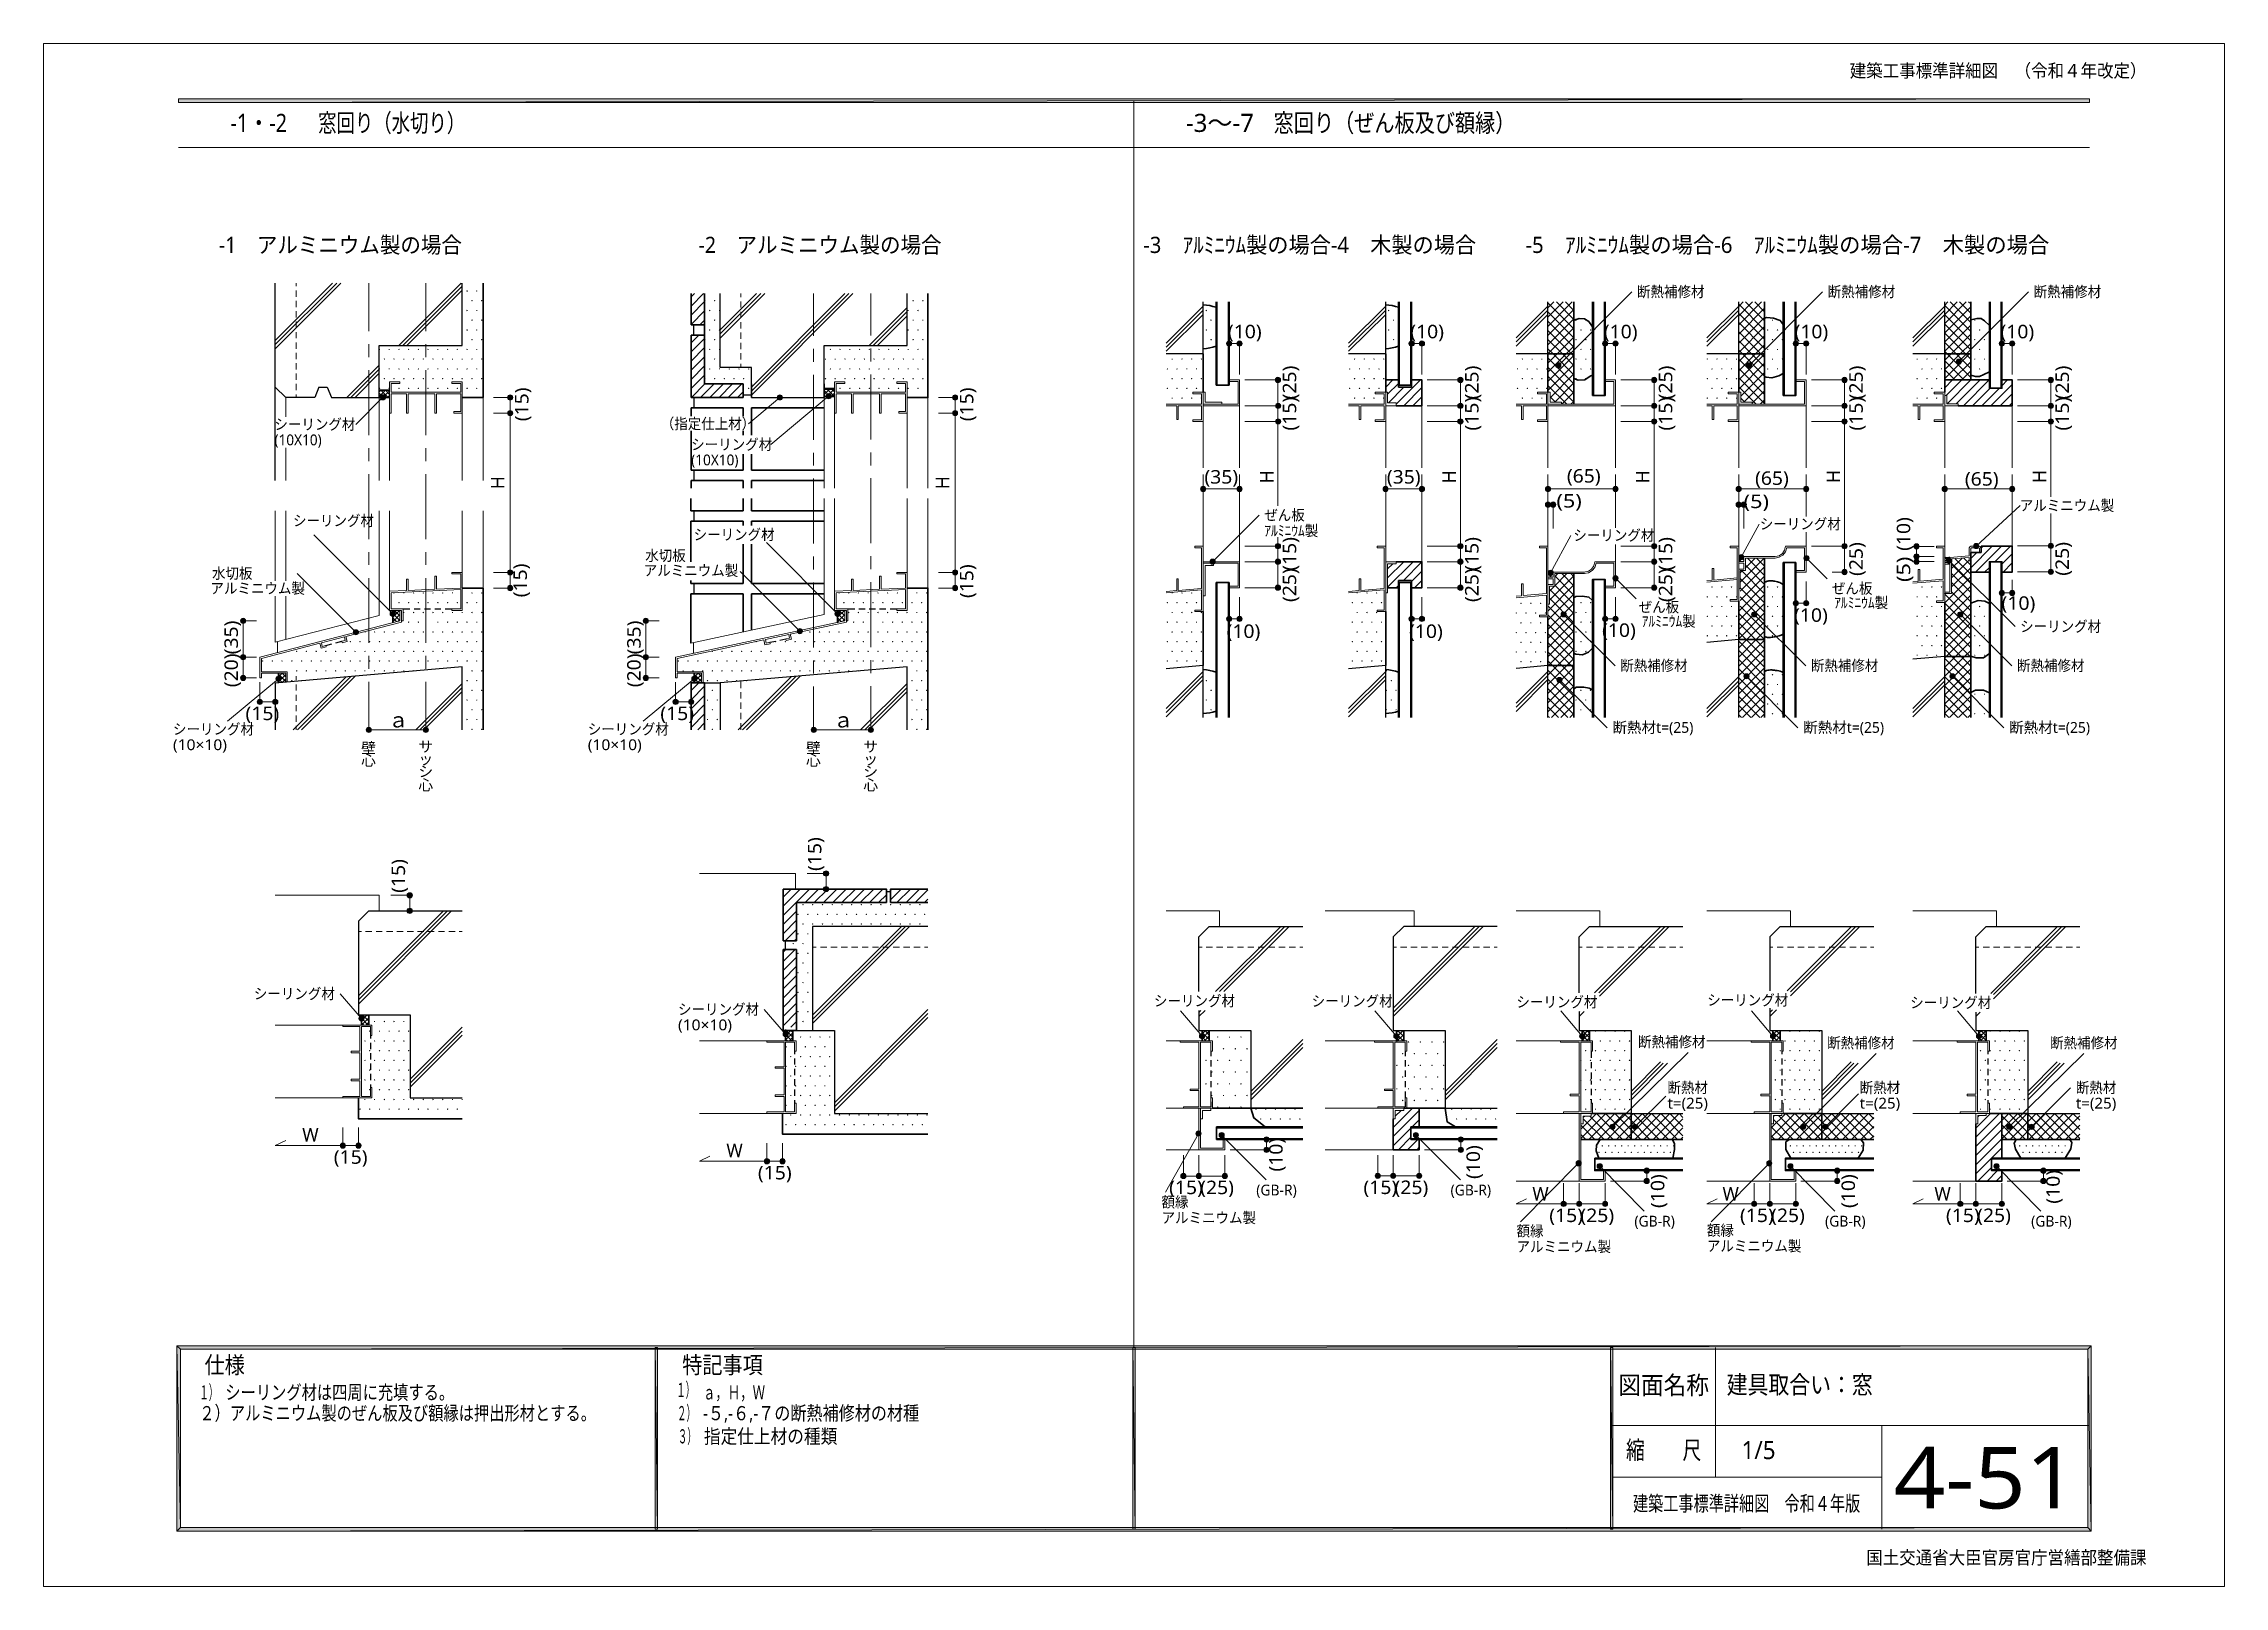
# Model space of a CAD drawing. Header units: millimetres. Extents: x 0 to 420, y 0 to 297.
import ezdxf
from ezdxf.enums import TextEntityAlignment as Align

# ---------------------------------------------------------------- set-up
doc = ezdxf.new("R2010")
doc.units = ezdxf.units.MM
doc.styles.add('kst32b', font='NotoSansJP-Variable.ttf')

msp = doc.modelspace()

# ---------------------------------------------------------------- texts
at = {"style": 'kst32b'}
for s, height, p, p2 in [('建築工事標準詳細図\u3000（令和４年改定）', 2.54, (348.01, 290.49), (405.16, 290.49)), ('-1・-2', 3.491, (36.17, 279.97), (47.08, 279.97)), ('窓回り（水切り）', 3.491, (53.06, 279.97), (81.39, 279.97)), ('-3～-7', 3.491, (220.18, 279.97), (233.27, 279.97)), ('窓回り（ぜん板及び額縁）', 3.4908, (237.07, 279.97), (283.62, 279.97)), ('-1\u3000アルミニウム製の場合', 3.1187, (33.95, 256.67), (80.73, 256.67)), ('-2\u3000アルミニウム製の場合', 3.1187, (126.32, 256.67), (173.1, 256.67)), ('-3\u3000ｱﾙﾐﾆｳﾑ製の場合-4\u3000木製の場合', 3.1187, (211.96, 256.67), (276.06, 256.67)), ('-5\u3000ｱﾙﾐﾆｳﾑ製の場合-6\u3000ｱﾙﾐﾆｳﾑ製の場合-7\u3000木製の場合', 3.1187, (285.56, 256.67), (386.44, 256.67)), ('断熱補修材', 2.079, (307.04, 248.18), (320.04, 248.18)), ('断熱補修材', 2.079, (343.77, 248.18), (356.76, 248.18)), ('断熱補修材', 2.079, (383.43, 248.18), (396.43, 248.18)), ('(10)', 2.599, (228.26, 240.24), (234.76, 240.24)), ('(10)', 2.599, (263.38, 240.24), (269.87, 240.24)), ('(10)', 2.599, (300.65, 240.24), (307.15, 240.24)), ('(10)', 2.599, (337.38, 240.24), (343.87, 240.24)), ('(10)', 2.599, (377.04, 240.24), (383.54, 240.24)), ('(25)', 2.599, (241.41, 228.49), (241.41, 234.99)), ('(25)', 2.599, (276.52, 228.49), (276.52, 234.99)), ('(25)', 2.599, (313.84, 228.49), (313.84, 234.99)), ('(25)', 2.599, (350.52, 228.49), (350.52, 234.99)), ('(25)', 2.599, (390.23, 228.49), (390.23, 234.99)), ('(15)', 2.599, (93.56, 224.28), (93.56, 230.78)), ('(15)', 2.599, (179.24, 224.28), (179.24, 230.78)), ('(15)', 2.599, (241.41, 222.48), (241.41, 228.98)), ('(15)', 2.599, (276.52, 222.48), (276.52, 228.98)), ('(15)', 2.599, (313.84, 222.48), (313.84, 228.98)), ('(15)', 2.599, (350.52, 222.48), (350.52, 228.98)), ('(15)', 2.599, (390.23, 222.48), (390.23, 228.98)), ('シーリング材', 2.079, (44.64, 222.65), (60.23, 222.65)), ('（指定仕上材）', 2.079, (119.04, 222.78), (137.23, 222.78)), ('(10X10)', 2.079, (44.64, 219.65), (53.74, 219.65)), ('シーリング材', 2.079, (124.9, 218.78), (140.5, 218.78)), ('(10X10)', 2.079, (124.9, 215.79), (134, 215.79)), ('(35)', 2.599, (223.73, 212.28), (230.23, 212.28)), ('(35)', 2.599, (258.87, 212.28), (265.37, 212.28)), ('(65)', 2.599, (293.54, 212.47), (300.04, 212.47)), ('(65)', 2.599, (329.78, 212.03), (336.27, 212.03)), ('(65)', 2.599, (370.18, 211.88), (376.68, 211.88)), ('(5)', 2.599, (291.53, 207.67), (296.4, 207.67)), ('(5)', 2.599, (327.58, 207.56), (332.45, 207.56)), ('シーリング材', 2.079, (48.22, 204.11), (63.81, 204.11)), ('ぜん板', 2.079, (235.27, 205.19), (243.06, 205.19)), ('シーリング材', 2.079, (330.69, 203.48), (346.28, 203.48)), ('アルミニウム製', 2.079, (380.75, 207.03), (398.94, 207.03)), ('シーリング材', 2.079, (125.37, 201.42), (140.96, 201.42)), ('ｱﾙﾐﾆｳﾑ製', 2.079, (235.27, 202.18), (245.66, 202.18)), ('(15)', 2.599, (241.41, 195.5), (241.41, 201.99)), ('(15)', 2.599, (276.52, 195.5), (276.52, 201.99)), ('シーリング材', 2.079, (294.79, 201.29), (310.38, 201.29)), ('(15)', 2.599, (313.84, 195.5), (313.84, 201.99)), ('(10)', 2.599, (359.66, 199.33), (359.66, 205.82)), ('水切板', 2.079, (116.06, 197.4), (123.85, 197.4)), ('(25)', 2.599, (350.52, 194.5), (350.52, 201)), ('(5)', 2.599, (359.66, 193.34), (359.66, 198.21)), ('(25)', 2.599, (390.23, 194.54), (390.23, 201.04)), ('アルミニウム製', 2.079, (32.32, 191.09), (50.51, 191.09)), ('水切板', 2.079, (32.62, 193.97), (40.41, 193.97)), ('(15)', 2.599, (93.26, 190.39), (93.26, 196.89)), ('アルミニウム製', 2.079, (115.76, 194.52), (133.95, 194.52)), ('(15)', 2.599, (179.24, 190.25), (179.24, 196.74)), ('(25)', 2.599, (241.41, 189.48), (241.41, 195.98)), ('(25)', 2.599, (276.52, 189.48), (276.52, 195.98)), ('(25)', 2.599, (313.84, 189.48), (313.84, 195.98)), ('ぜん板', 2.079, (344.57, 191.07), (352.37, 191.07)), ('ぜん板', 2.079, (307.36, 187.49), (315.16, 187.49)), ('ｱﾙﾐﾆｳﾑ製', 2.079, (345.02, 188.32), (355.41, 188.32)), ('(10)', 2.599, (377.25, 187.98), (383.75, 187.98)), ('(35)', 2.599, (37.61, 179.41), (37.61, 185.91)), ('(35)', 2.599, (115.17, 179.41), (115.17, 185.91)), ('(10)', 2.599, (228.01, 182.56), (234.5, 182.56)), ('(10)', 2.599, (263.14, 182.56), (269.64, 182.56)), ('(10)', 2.599, (300.31, 182.77), (306.81, 182.77)), ('ｱﾙﾐﾆｳﾑ製', 2.079, (307.95, 184.74), (318.35, 184.74)), ('(10)', 2.599, (337.29, 185.67), (343.79, 185.67)), ('シーリング材', 2.079, (380.83, 183.75), (396.42, 183.75)), ('(20)', 2.599, (37.61, 173.08), (37.61, 179.58)), ('(20)', 2.599, (115.17, 173.08), (115.17, 179.58)), ('断熱補修材', 2.079, (303.81, 176.21), (316.8, 176.21)), ('断熱補修材', 2.079, (340.53, 176.21), (353.52, 176.21)), ('断熱補修材', 2.079, (380.22, 176.21), (393.21, 176.21)), ('(15)', 2.599, (39.07, 166.75), (45.57, 166.75)), ('(15)', 2.599, (118.96, 166.75), (125.45, 166.75)), ('シーリング材', 2.079, (25.1, 163.98), (40.7, 163.98)), ('シーリング材', 2.079, (104.99, 163.98), (120.58, 163.98)), ('断熱材t=(25)', 2.079, (302.3, 164.3), (317.9, 164.3)), ('断熱材t=(25)', 2.079, (339.03, 164.3), (354.62, 164.3)), ('断熱材t=(25)', 2.079, (378.69, 164.3), (394.29, 164.3)), ('(10×10)', 2.079, (25.1, 160.97), (35.5, 160.97)), ('(10×10)', 2.079, (104.99, 160.97), (115.38, 160.97)), ('(15)', 2.599, (149.97, 137.71), (149.97, 144.21)), ('(15)', 2.599, (69.79, 133.5), (69.79, 140)), ('シーリング材', 2.079, (40.68, 113.05), (56.28, 113.05)), ('シーリング材', 2.079, (214.02, 111.68), (229.61, 111.68)), ('シーリング材', 2.079, (244.39, 111.63), (259.98, 111.63)), ('シーリング材', 2.079, (283.82, 111.46), (299.42, 111.46)), ('シーリング材', 2.079, (320.57, 111.82), (336.16, 111.82)), ('シーリング材', 2.079, (359.66, 111.34), (375.26, 111.34)), ('シーリング材', 2.079, (122.36, 110.05), (137.96, 110.05)), ('(10×10)', 2.079, (122.36, 107.04), (132.76, 107.04)), ('断熱補修材', 2.079, (307.23, 103.78), (320.23, 103.78)), ('断熱補修材', 2.079, (343.66, 103.59), (356.66, 103.59)), ('断熱補修材', 2.079, (386.59, 103.59), (399.58, 103.59)), ('断熱材', 2.079, (312.91, 94.97), (320.7, 94.97)), ('断熱材', 2.079, (349.93, 94.97), (357.72, 94.97)), ('断熱材', 2.079, (391.54, 94.97), (399.34, 94.97)), ('t=(25)', 2.079, (312.91, 91.97), (320.7, 91.97)), ('t=(25)', 2.079, (349.93, 91.97), (357.72, 91.97)), ('t=(25)', 2.079, (391.54, 91.97), (399.34, 91.97)), ('(10)', 2.599, (238.8, 79.84), (238.8, 86.34)), ('(10)', 2.599, (276.8, 78.42), (276.8, 84.92)), ('(15)', 2.599, (56.07, 81.34), (62.57, 81.34)), ('(15)', 2.599, (137.75, 78.34), (144.25, 78.34)), ('(10)', 2.599, (388.45, 73.66), (388.45, 80.16)), ('(15)', 2.599, (216.94, 75.5), (223.43, 75.5)), ('(25)', 2.599, (222.93, 75.5), (229.42, 75.5)), ('(GB-R)', 2.079, (233.72, 75.25), (241.52, 75.25)), ('(15)', 2.599, (254.36, 75.52), (260.86, 75.52)), ('(25)', 2.599, (260.35, 75.52), (266.85, 75.52)), ('(GB-R)', 2.079, (271.14, 75.25), (278.94, 75.25)), ('(10)', 2.599, (312.31, 72.83), (312.31, 79.33)), ('(10)', 2.599, (349.02, 72.83), (349.02, 79.33)), ('額縁', 2.079, (215.48, 72.94), (220.67, 72.94)), ('アルミニウム製', 2.079, (215.48, 69.93), (233.67, 69.93)), ('(15)', 2.599, (290.15, 70.13), (296.65, 70.13)), ('(25)', 2.599, (296.14, 70.13), (302.64, 70.13)), ('(15)', 2.599, (326.88, 70.13), (333.37, 70.13)), ('(25)', 2.599, (332.87, 70.13), (339.36, 70.13)), ('(15)', 2.599, (366.54, 70.13), (373.04, 70.13)), ('(25)', 2.599, (372.55, 70.13), (379.05, 70.13)), ('額縁', 2.079, (283.84, 67.37), (289.04, 67.37)), ('(GB-R)', 2.079, (306.54, 69.26), (314.33, 69.26)), ('額縁', 2.079, (320.51, 67.5), (325.7, 67.5)), ('(GB-R)', 2.079, (343.26, 69.26), (351.06, 69.26)), ('(GB-R)', 2.079, (382.95, 69.26), (390.74, 69.26)), ('アルミニウム製', 2.079, (283.84, 64.37), (302.04, 64.37)), ('アルミニウム製', 2.079, (320.51, 64.49), (338.7, 64.49)), ('仕様', 3.273, (31.18, 40.98), (38.94, 40.98)), ('特記事項', 3.273, (123.17, 40.98), (138.69, 40.98)), ('１）', 2.728, (30.18, 35.98), (33.81, 35.98)), ('シーリング材は四周に充填する。', 2.7278, (35.18, 35.98), (79.26, 35.98)), ('１）', 2.728, (122.03, 36.45), (125.65, 36.45)), ('ａ，Ｈ，Ｗ', 2.728, (127.17, 35.98), (139.12, 35.98)), ('図面名称', 3.491, (303.45, 36.98), (320.9, 36.98)), ('建具取合い：窓', 3.491, (324.32, 37.08), (352.44, 37.08)), ('２）アルミニウム製のぜん板及び額縁は押出形材とする。', 2.7278, (30.18, 31.98), (106.57, 31.98)), ('２）', 2.728, (122.17, 31.98), (125.8, 31.98)), ('-５,-６,-７の断熱補修材の材種', 2.7278, (127.17, 31.98), (168.79, 31.98)), ('３）', 2.728, (122.34, 27.52), (125.97, 27.52)), ('指定仕上材の種類', 2.728, (127.34, 27.52), (153.04, 27.52)), ('縮\u3000\u3000尺', 3.491, (304.91, 24.49), (319.43, 24.49)), ('1/5', 3.491, (327.17, 24.49), (333.72, 24.49)), ('4-51', 11.831, (356.51, 14.99), (391.8, 14.99)), ('建築工事標準詳細図\u3000令和４年版', 2.919, (306.26, 14.5), (350.04, 14.5)), ('国土交通省大臣官房官庁営繕部整備課', 2.54, (351.18, 4.27), (405.16, 4.27))]:
    msp.add_text(s, height=height, dxfattribs=at).set_placement(p, p2, align=Align.FIT)
for p in [(237.05, 212.34), (272.16, 212.34), (309.44, 212.34), (346.16, 212.41), (385.85, 212.37), (88.94, 211.2), (174.6, 211.2)]:
    msp.add_text('H', height=2.6, rotation=90, dxfattribs=at).set_placement(p)
for s, height, p in [('ａ', 2.91, (66.51, 165.33)), ('ａ', 2.91, (152.19, 165.33)), ('心', 2.08, (61.34, 157.95)), ('壁', 2.08, (61.34, 160.34)), ('サ', 2.08, (72.37, 160.61)), ('ッ', 2.08, (72.37, 158.22)), ('心', 2.08, (147.02, 157.95)), ('壁', 2.08, (147.02, 160.34)), ('サ', 2.08, (158.05, 160.61)), ('ッ', 2.08, (158.05, 158.22)), ('心', 2.08, (72.37, 153.2)), ('シ', 2.08, (72.37, 155.83)), ('心', 2.08, (158.05, 153.2)), ('シ', 2.08, (158.05, 155.83)), ('W', 2.6, (50, 85.62)), ('W', 2.6, (131.68, 82.61)), ('W', 2.6, (286.89, 74.27)), ('W', 2.6, (323.51, 74.27)), ('W', 2.6, (364.32, 74.27))]:
    msp.add_text(s, height=height, dxfattribs=at).set_placement(p)

# ---------------------------------------------------------------- hatches: boundary and pattern name
h = msp.add_hatch(color=7)
h.paths.add_polyline_path([(394.17, 285.62), (394.17, 286.32), (26.18, 285.62), (394.17, 285.62)])
h.paths.add_polyline_path([(394.17, 286.32), (26.18, 285.62), (26.18, 286.32), (394.17, 286.32)])
for points in [[(81.75, 249.41), (81.72, 249.39), (81.7, 249.36), (81.72, 249.34), (81.75, 249.32), (81.77, 249.34), (81.79, 249.36), (81.77, 249.39), (81.75, 249.41)], [(83.61, 249.41), (83.59, 249.39), (83.57, 249.36), (83.59, 249.34), (83.61, 249.32), (83.63, 249.34), (83.65, 249.36), (83.63, 249.39), (83.61, 249.41)], [(81.75, 245.64), (81.72, 245.62), (81.7, 245.6), (81.72, 245.58), (81.75, 245.55), (81.77, 245.58), (81.79, 245.6), (81.77, 245.62), (81.75, 245.64)], [(82.68, 247.52), (82.66, 247.5), (82.63, 247.48), (82.66, 247.46), (82.68, 247.44), (82.7, 247.46), (82.72, 247.48), (82.7, 247.5), (82.68, 247.52)], [(82.68, 243.78), (82.66, 243.76), (82.63, 243.73), (82.66, 243.71), (82.68, 243.69), (82.7, 243.71), (82.72, 243.73), (82.7, 243.76), (82.68, 243.78)], [(83.61, 245.64), (83.59, 245.62), (83.57, 245.6), (83.59, 245.58), (83.61, 245.55), (83.63, 245.58), (83.65, 245.6), (83.63, 245.62), (83.61, 245.64)], [(84.56, 247.52), (84.54, 247.5), (84.52, 247.48), (84.54, 247.46), (84.56, 247.44), (84.58, 247.46), (84.6, 247.48), (84.58, 247.5), (84.56, 247.52)], [(84.56, 243.78), (84.54, 243.76), (84.52, 243.73), (84.54, 243.71), (84.56, 243.69), (84.58, 243.71), (84.6, 243.73), (84.58, 243.76), (84.56, 243.78)], [(127.53, 247.52), (127.51, 247.5), (127.49, 247.48), (127.51, 247.46), (127.53, 247.44), (127.55, 247.46), (127.57, 247.48), (127.55, 247.5), (127.53, 247.52)], [(127.53, 243.78), (127.51, 243.76), (127.49, 243.73), (127.51, 243.71), (127.53, 243.69), (127.55, 243.71), (127.57, 243.73), (127.55, 243.76), (127.53, 243.78)], [(128.46, 245.64), (128.44, 245.62), (128.42, 245.6), (128.44, 245.58), (128.46, 245.55), (128.48, 245.58), (128.5, 245.6), (128.48, 245.62), (128.46, 245.64)], [(129.41, 247.52), (129.39, 247.5), (129.37, 247.48), (129.39, 247.46), (129.41, 247.44), (129.43, 247.46), (129.46, 247.48), (129.43, 247.5), (129.41, 247.52)], [(129.41, 243.78), (129.39, 243.76), (129.37, 243.73), (129.39, 243.71), (129.41, 243.69), (129.43, 243.71), (129.46, 243.73), (129.43, 243.76), (129.41, 243.78)], [(130.34, 245.64), (130.32, 245.62), (130.3, 245.6), (130.32, 245.58), (130.34, 245.55), (130.37, 245.58), (130.39, 245.6), (130.37, 245.62), (130.34, 245.64)], [(166.69, 245.64), (166.67, 245.62), (166.65, 245.6), (166.67, 245.58), (166.69, 245.55), (166.71, 245.58), (166.73, 245.6), (166.71, 245.62), (166.69, 245.64)], [(167.64, 247.52), (167.62, 247.5), (167.6, 247.48), (167.62, 247.46), (167.64, 247.44), (167.66, 247.46), (167.68, 247.48), (167.66, 247.5), (167.64, 247.52)], [(167.64, 243.78), (167.62, 243.76), (167.6, 243.73), (167.62, 243.71), (167.64, 243.69), (167.66, 243.71), (167.68, 243.73), (167.66, 243.76), (167.64, 243.78)], [(168.57, 245.64), (168.55, 245.62), (168.53, 245.6), (168.55, 245.58), (168.57, 245.55), (168.59, 245.58), (168.61, 245.6), (168.59, 245.62), (168.57, 245.64)], [(169.5, 247.52), (169.48, 247.5), (169.46, 247.48), (169.48, 247.46), (169.5, 247.44), (169.52, 247.46), (169.55, 247.48), (169.52, 247.5), (169.5, 247.52)], [(169.5, 243.78), (169.48, 243.76), (169.46, 243.73), (169.48, 243.71), (169.5, 243.69), (169.52, 243.71), (169.55, 243.73), (169.52, 243.76), (169.5, 243.78)], [(170.46, 245.64), (170.43, 245.62), (170.41, 245.6), (170.43, 245.58), (170.46, 245.55), (170.48, 245.58), (170.5, 245.6), (170.48, 245.62), (170.46, 245.64)], [(224.09, 245.64), (224.07, 245.62), (224.05, 245.6), (224.07, 245.58), (224.09, 245.55), (224.11, 245.58), (224.13, 245.6), (224.11, 245.62), (224.09, 245.64)], [(225.02, 243.78), (225, 243.76), (224.98, 243.73), (225, 243.71), (225.02, 243.69), (225.04, 243.71), (225.07, 243.73), (225.04, 243.76), (225.02, 243.78)], [(225.98, 245.64), (225.95, 245.62), (225.93, 245.6), (225.95, 245.58), (225.98, 245.55), (226, 245.58), (226.02, 245.6), (226, 245.62), (225.98, 245.64)], [(259.21, 245.64), (259.19, 245.62), (259.16, 245.6), (259.19, 245.58), (259.21, 245.55), (259.23, 245.58), (259.25, 245.6), (259.23, 245.62), (259.21, 245.64)], [(260.16, 243.78), (260.14, 243.76), (260.12, 243.73), (260.14, 243.71), (260.16, 243.69), (260.18, 243.71), (260.2, 243.73), (260.18, 243.76), (260.16, 243.78)], [(261.09, 245.64), (261.07, 245.62), (261.05, 245.6), (261.07, 245.58), (261.09, 245.55), (261.11, 245.58), (261.13, 245.6), (261.11, 245.62), (261.09, 245.64)], [(295.3, 243.78), (295.27, 243.76), (295.25, 243.73), (295.27, 243.71), (295.3, 243.69), (295.32, 243.71), (295.34, 243.73), (295.32, 243.76), (295.3, 243.78)], [(297.18, 243.78), (297.16, 243.76), (297.14, 243.73), (297.16, 243.71), (297.18, 243.69), (297.2, 243.71), (297.22, 243.73), (297.2, 243.76), (297.18, 243.78)], [(333.14, 243.78), (333.12, 243.76), (333.1, 243.73), (333.12, 243.71), (333.14, 243.69), (333.16, 243.71), (333.18, 243.73), (333.16, 243.76), (333.14, 243.78)], [(372.09, 243.78), (372.07, 243.76), (372.05, 243.73), (372.07, 243.71), (372.09, 243.69), (372.11, 243.71), (372.13, 243.73), (372.11, 243.76), (372.09, 243.78)], [(81.75, 241.89), (81.72, 241.87), (81.7, 241.85), (81.72, 241.83), (81.75, 241.81), (81.77, 241.83), (81.79, 241.85), (81.77, 241.87), (81.75, 241.89)], [(82.68, 240.03), (82.66, 240.01), (82.63, 239.99), (82.66, 239.97), (82.68, 239.95), (82.7, 239.97), (82.72, 239.99), (82.7, 240.01), (82.68, 240.03)], [(83.61, 241.89), (83.59, 241.87), (83.57, 241.85), (83.59, 241.83), (83.61, 241.81), (83.63, 241.83), (83.65, 241.85), (83.63, 241.87), (83.61, 241.89)], [(84.56, 240.03), (84.54, 240.01), (84.52, 239.99), (84.54, 239.97), (84.56, 239.95), (84.58, 239.97), (84.6, 239.99), (84.58, 240.01), (84.56, 240.03)], [(127.53, 240.03), (127.51, 240.01), (127.49, 239.99), (127.51, 239.97), (127.53, 239.95), (127.55, 239.97), (127.57, 239.99), (127.55, 240.01), (127.53, 240.03)], [(128.46, 241.89), (128.44, 241.87), (128.42, 241.85), (128.44, 241.83), (128.46, 241.81), (128.48, 241.83), (128.5, 241.85), (128.48, 241.87), (128.46, 241.89)], [(129.41, 240.03), (129.39, 240.01), (129.37, 239.99), (129.39, 239.97), (129.41, 239.95), (129.43, 239.97), (129.46, 239.99), (129.43, 240.01), (129.41, 240.03)], [(130.34, 241.89), (130.32, 241.87), (130.3, 241.85), (130.32, 241.83), (130.34, 241.81), (130.37, 241.83), (130.39, 241.85), (130.37, 241.87), (130.34, 241.89)], [(166.69, 241.89), (166.67, 241.87), (166.65, 241.85), (166.67, 241.83), (166.69, 241.81), (166.71, 241.83), (166.73, 241.85), (166.71, 241.87), (166.69, 241.89)], [(167.64, 240.03), (167.62, 240.01), (167.6, 239.99), (167.62, 239.97), (167.64, 239.95), (167.66, 239.97), (167.68, 239.99), (167.66, 240.01), (167.64, 240.03)], [(168.57, 241.89), (168.55, 241.87), (168.53, 241.85), (168.55, 241.83), (168.57, 241.81), (168.59, 241.83), (168.61, 241.85), (168.59, 241.87), (168.57, 241.89)], [(169.5, 240.03), (169.48, 240.01), (169.46, 239.99), (169.48, 239.97), (169.5, 239.95), (169.52, 239.97), (169.55, 239.99), (169.52, 240.01), (169.5, 240.03)], [(170.46, 241.89), (170.43, 241.87), (170.41, 241.85), (170.43, 241.83), (170.46, 241.81), (170.48, 241.83), (170.5, 241.85), (170.48, 241.87), (170.46, 241.89)], [(224.09, 241.89), (224.07, 241.87), (224.05, 241.85), (224.07, 241.83), (224.09, 241.81), (224.11, 241.83), (224.13, 241.85), (224.11, 241.87), (224.09, 241.89)], [(225.02, 240.03), (225, 240.01), (224.98, 239.99), (225, 239.97), (225.02, 239.95), (225.04, 239.97), (225.07, 239.99), (225.04, 240.01), (225.02, 240.03)], [(225.98, 241.89), (225.95, 241.87), (225.93, 241.85), (225.95, 241.83), (225.98, 241.81), (226, 241.83), (226.02, 241.85), (226, 241.87), (225.98, 241.89)], [(230.04, 239.44), (230, 239.25), (230.51, 239.25), (230.04, 239.44)], [(259.21, 241.89), (259.19, 241.87), (259.16, 241.85), (259.19, 241.83), (259.21, 241.81), (259.23, 241.83), (259.25, 241.85), (259.23, 241.87), (259.21, 241.89)], [(260.16, 240.03), (260.14, 240.01), (260.12, 239.99), (260.14, 239.97), (260.16, 239.95), (260.18, 239.97), (260.2, 239.99), (260.18, 240.01), (260.16, 240.03)], [(261.09, 241.89), (261.07, 241.87), (261.05, 241.85), (261.07, 241.83), (261.09, 241.81), (261.11, 241.83), (261.13, 241.85), (261.11, 241.87), (261.09, 241.89)], [(265.15, 239.44), (265.13, 239.25), (265.62, 239.25), (265.15, 239.44)], [(295.3, 240.03), (295.27, 240.01), (295.25, 239.99), (295.27, 239.97), (295.3, 239.95), (295.32, 239.97), (295.34, 239.99), (295.32, 240.01), (295.3, 240.03)], [(296.25, 241.89), (296.23, 241.87), (296.21, 241.85), (296.23, 241.83), (296.25, 241.81), (296.27, 241.83), (296.29, 241.85), (296.27, 241.87), (296.25, 241.89)], [(297.18, 240.03), (297.16, 240.01), (297.14, 239.99), (297.16, 239.97), (297.18, 239.95), (297.2, 239.97), (297.22, 239.99), (297.2, 240.01), (297.18, 240.03)], [(298.11, 241.89), (298.09, 241.87), (298.07, 241.85), (298.09, 241.83), (298.11, 241.81), (298.13, 241.83), (298.15, 241.85), (298.13, 241.87), (298.11, 241.89)], [(302.43, 239.44), (302.41, 239.25), (302.89, 239.25), (302.43, 239.44)], [(332.21, 241.89), (332.19, 241.87), (332.17, 241.85), (332.19, 241.83), (332.21, 241.81), (332.23, 241.83), (332.25, 241.85), (332.23, 241.87), (332.21, 241.89)], [(333.14, 240.03), (333.12, 240.01), (333.1, 239.99), (333.12, 239.97), (333.14, 239.95), (333.16, 239.97), (333.18, 239.99), (333.16, 240.01), (333.14, 240.03)], [(334.09, 241.89), (334.07, 241.87), (334.05, 241.85), (334.07, 241.83), (334.09, 241.81), (334.12, 241.83), (334.14, 241.85), (334.12, 241.87), (334.09, 241.89)], [(335.03, 240.03), (335, 240.01), (334.98, 239.99), (335, 239.97), (335.03, 239.95), (335.05, 239.97), (335.07, 239.99), (335.05, 240.01), (335.03, 240.03)], [(339.15, 239.44), (339.11, 239.25), (339.62, 239.25), (339.15, 239.44)], [(372.09, 240.03), (372.07, 240.01), (372.05, 239.99), (372.07, 239.97), (372.09, 239.95), (372.11, 239.97), (372.13, 239.99), (372.11, 240.01), (372.09, 240.03)], [(373.02, 241.89), (373, 241.87), (372.98, 241.85), (373, 241.83), (373.02, 241.81), (373.04, 241.83), (373.06, 241.85), (373.04, 241.87), (373.02, 241.89)], [(373.95, 240.03), (373.93, 240.01), (373.91, 239.99), (373.93, 239.97), (373.95, 239.95), (373.97, 239.97), (373.99, 239.99), (373.97, 240.01), (373.95, 240.03)], [(374.88, 241.89), (374.86, 241.87), (374.84, 241.85), (374.86, 241.83), (374.88, 241.81), (374.9, 241.83), (374.93, 241.85), (374.9, 241.87), (374.88, 241.89)], [(378.84, 239.44), (378.8, 239.25), (379.31, 239.25), (378.84, 239.44)], [(64.88, 238.15), (64.85, 238.12), (64.83, 238.1), (64.85, 238.08), (64.88, 238.06), (64.9, 238.08), (64.92, 238.1), (64.9, 238.12), (64.88, 238.15)], [(65.81, 236.28), (65.79, 236.26), (65.76, 236.24), (65.79, 236.22), (65.81, 236.2), (65.83, 236.22), (65.85, 236.24), (65.83, 236.26), (65.81, 236.28)], [(66.74, 238.15), (66.72, 238.12), (66.7, 238.1), (66.72, 238.08), (66.74, 238.06), (66.76, 238.08), (66.78, 238.1), (66.76, 238.12), (66.74, 238.15)], [(67.67, 236.28), (67.65, 236.26), (67.63, 236.24), (67.65, 236.22), (67.67, 236.2), (67.69, 236.22), (67.71, 236.24), (67.69, 236.26), (67.67, 236.28)], [(68.62, 238.15), (68.6, 238.12), (68.58, 238.1), (68.6, 238.08), (68.62, 238.06), (68.64, 238.08), (68.66, 238.1), (68.64, 238.12), (68.62, 238.15)], [(69.55, 236.28), (69.53, 236.26), (69.51, 236.24), (69.53, 236.22), (69.55, 236.2), (69.57, 236.22), (69.6, 236.24), (69.57, 236.26), (69.55, 236.28)], [(70.49, 238.15), (70.46, 238.12), (70.44, 238.1), (70.46, 238.08), (70.49, 238.06), (70.51, 238.08), (70.53, 238.1), (70.51, 238.12), (70.49, 238.15)], [(71.44, 236.28), (71.42, 236.26), (71.4, 236.24), (71.42, 236.22), (71.44, 236.2), (71.46, 236.22), (71.48, 236.24), (71.46, 236.26), (71.44, 236.28)], [(72.37, 238.15), (72.35, 238.12), (72.33, 238.1), (72.35, 238.08), (72.37, 238.06), (72.39, 238.08), (72.41, 238.1), (72.39, 238.12), (72.37, 238.15)], [(73.3, 236.28), (73.28, 236.26), (73.26, 236.24), (73.28, 236.22), (73.3, 236.2), (73.32, 236.22), (73.34, 236.24), (73.32, 236.26), (73.3, 236.28)], [(74.23, 238.15), (74.21, 238.12), (74.19, 238.1), (74.21, 238.08), (74.23, 238.06), (74.25, 238.08), (74.27, 238.1), (74.25, 238.12), (74.23, 238.15)], [(75.18, 236.28), (75.16, 236.26), (75.14, 236.24), (75.16, 236.22), (75.18, 236.2), (75.21, 236.22), (75.23, 236.24), (75.21, 236.26), (75.18, 236.28)], [(76.12, 238.15), (76.09, 238.12), (76.07, 238.1), (76.09, 238.08), (76.12, 238.06), (76.14, 238.08), (76.16, 238.1), (76.14, 238.12), (76.12, 238.15)], [(77.05, 236.28), (77.03, 236.26), (77, 236.24), (77.03, 236.22), (77.05, 236.2), (77.07, 236.22), (77.09, 236.24), (77.07, 236.26), (77.05, 236.28)], [(78, 238.15), (77.98, 238.12), (77.96, 238.1), (77.98, 238.08), (78, 238.06), (78.02, 238.08), (78.04, 238.1), (78.02, 238.12), (78, 238.15)], [(78.93, 236.28), (78.91, 236.26), (78.89, 236.24), (78.91, 236.22), (78.93, 236.2), (78.95, 236.22), (78.97, 236.24), (78.95, 236.26), (78.93, 236.28)], [(79.86, 238.15), (79.84, 238.12), (79.82, 238.1), (79.84, 238.08), (79.86, 238.06), (79.88, 238.08), (79.9, 238.1), (79.88, 238.12), (79.86, 238.15)], [(80.79, 236.28), (80.77, 236.26), (80.75, 236.24), (80.77, 236.22), (80.79, 236.2), (80.81, 236.22), (80.84, 236.24), (80.81, 236.26), (80.79, 236.28)], [(81.75, 238.15), (81.72, 238.12), (81.7, 238.1), (81.72, 238.08), (81.75, 238.06), (81.77, 238.08), (81.79, 238.1), (81.77, 238.12), (81.75, 238.15)], [(82.68, 236.28), (82.66, 236.26), (82.63, 236.24), (82.66, 236.22), (82.68, 236.2), (82.7, 236.22), (82.72, 236.24), (82.7, 236.26), (82.68, 236.28)], [(83.61, 238.15), (83.59, 238.12), (83.57, 238.1), (83.59, 238.08), (83.61, 238.06), (83.63, 238.08), (83.65, 238.1), (83.63, 238.12), (83.61, 238.15)], [(84.56, 236.28), (84.54, 236.26), (84.52, 236.24), (84.54, 236.22), (84.56, 236.2), (84.58, 236.22), (84.6, 236.24), (84.58, 236.26), (84.56, 236.28)], [(127.53, 236.28), (127.51, 236.26), (127.49, 236.24), (127.51, 236.22), (127.53, 236.2), (127.55, 236.22), (127.57, 236.24), (127.55, 236.26), (127.53, 236.28)], [(128.46, 238.15), (128.44, 238.12), (128.42, 238.1), (128.44, 238.08), (128.46, 238.06), (128.48, 238.08), (128.5, 238.1), (128.48, 238.12), (128.46, 238.15)], [(129.41, 236.28), (129.39, 236.26), (129.37, 236.24), (129.39, 236.22), (129.41, 236.2), (129.43, 236.22), (129.46, 236.24), (129.43, 236.26), (129.41, 236.28)], [(130.34, 238.15), (130.32, 238.12), (130.3, 238.1), (130.32, 238.08), (130.34, 238.06), (130.37, 238.08), (130.39, 238.1), (130.37, 238.12), (130.34, 238.15)], [(150.77, 236.28), (150.75, 236.26), (150.73, 236.24), (150.75, 236.22), (150.77, 236.2), (150.79, 236.22), (150.81, 236.24), (150.79, 236.26), (150.77, 236.28)], [(151.7, 238.15), (151.68, 238.12), (151.66, 238.1), (151.68, 238.08), (151.7, 238.06), (151.72, 238.08), (151.74, 238.1), (151.72, 238.12), (151.7, 238.15)], [(152.63, 236.28), (152.61, 236.26), (152.59, 236.24), (152.61, 236.22), (152.63, 236.2), (152.65, 236.22), (152.68, 236.24), (152.65, 236.26), (152.63, 236.28)], [(153.56, 238.15), (153.54, 238.12), (153.52, 238.1), (153.54, 238.08), (153.56, 238.06), (153.59, 238.08), (153.61, 238.1), (153.59, 238.12), (153.56, 238.15)], [(154.52, 236.28), (154.5, 236.26), (154.47, 236.24), (154.5, 236.22), (154.52, 236.2), (154.54, 236.22), (154.56, 236.24), (154.54, 236.26), (154.52, 236.28)], [(155.45, 238.15), (155.43, 238.12), (155.41, 238.1), (155.43, 238.08), (155.45, 238.06), (155.47, 238.08), (155.49, 238.1), (155.47, 238.12), (155.45, 238.15)], [(156.38, 236.28), (156.36, 236.26), (156.34, 236.24), (156.36, 236.22), (156.38, 236.2), (156.4, 236.22), (156.42, 236.24), (156.4, 236.26), (156.38, 236.28)], [(157.33, 238.15), (157.31, 238.12), (157.29, 238.1), (157.31, 238.08), (157.33, 238.06), (157.35, 238.08), (157.37, 238.1), (157.35, 238.12), (157.33, 238.15)], [(158.26, 236.28), (158.24, 236.26), (158.22, 236.24), (158.24, 236.22), (158.26, 236.2), (158.28, 236.22), (158.31, 236.24), (158.28, 236.26), (158.26, 236.28)], [(159.19, 238.15), (159.17, 238.12), (159.15, 238.1), (159.17, 238.08), (159.19, 238.06), (159.22, 238.08), (159.24, 238.1), (159.22, 238.12), (159.19, 238.15)], [(160.13, 236.28), (160.1, 236.26), (160.08, 236.24), (160.1, 236.22), (160.13, 236.2), (160.15, 236.22), (160.17, 236.24), (160.15, 236.26), (160.13, 236.28)], [(161.08, 238.15), (161.06, 238.12), (161.04, 238.1), (161.06, 238.08), (161.08, 238.06), (161.1, 238.08), (161.12, 238.1), (161.1, 238.12), (161.08, 238.15)], [(162.01, 236.28), (161.99, 236.26), (161.97, 236.24), (161.99, 236.22), (162.01, 236.2), (162.03, 236.22), (162.05, 236.24), (162.03, 236.26), (162.01, 236.28)], [(162.94, 238.15), (162.92, 238.12), (162.9, 238.1), (162.92, 238.08), (162.94, 238.06), (162.96, 238.08), (162.98, 238.1), (162.96, 238.12), (162.94, 238.15)], [(163.89, 236.28), (163.87, 236.26), (163.85, 236.24), (163.87, 236.22), (163.89, 236.2), (163.91, 236.22), (163.94, 236.24), (163.91, 236.26), (163.89, 236.28)], [(164.82, 238.15), (164.8, 238.12), (164.78, 238.1), (164.8, 238.08), (164.82, 238.06), (164.85, 238.08), (164.87, 238.1), (164.85, 238.12), (164.82, 238.15)], [(165.76, 236.28), (165.73, 236.26), (165.71, 236.24), (165.73, 236.22), (165.76, 236.2), (165.78, 236.22), (165.8, 236.24), (165.78, 236.26), (165.76, 236.28)], [(166.69, 238.15), (166.67, 238.12), (166.65, 238.1), (166.67, 238.08), (166.69, 238.06), (166.71, 238.08), (166.73, 238.1), (166.71, 238.12), (166.69, 238.15)], [(167.64, 236.28), (167.62, 236.26), (167.6, 236.24), (167.62, 236.22), (167.64, 236.2), (167.66, 236.22), (167.68, 236.24), (167.66, 236.26), (167.64, 236.28)], [(168.57, 238.15), (168.55, 238.12), (168.53, 238.1), (168.55, 238.08), (168.57, 238.06), (168.59, 238.08), (168.61, 238.1), (168.59, 238.12), (168.57, 238.15)], [(169.5, 236.28), (169.48, 236.26), (169.46, 236.24), (169.48, 236.22), (169.5, 236.2), (169.52, 236.22), (169.55, 236.24), (169.52, 236.26), (169.5, 236.28)], [(170.46, 238.15), (170.43, 238.12), (170.41, 238.1), (170.43, 238.08), (170.46, 238.06), (170.48, 238.08), (170.5, 238.1), (170.48, 238.12), (170.46, 238.15)], [(217.53, 236.28), (217.51, 236.26), (217.49, 236.24), (217.51, 236.22), (217.53, 236.2), (217.55, 236.22), (217.57, 236.24), (217.55, 236.26), (217.53, 236.28)], [(219.41, 236.28), (219.39, 236.26), (219.37, 236.24), (219.39, 236.22), (219.41, 236.2), (219.43, 236.22), (219.46, 236.24), (219.43, 236.26), (219.41, 236.28)], [(221.28, 236.28), (221.26, 236.26), (221.23, 236.24), (221.26, 236.22), (221.28, 236.2), (221.3, 236.22), (221.32, 236.24), (221.3, 236.26), (221.28, 236.28)], [(223.16, 236.28), (223.14, 236.26), (223.12, 236.24), (223.14, 236.22), (223.16, 236.2), (223.18, 236.22), (223.2, 236.24), (223.18, 236.26), (223.16, 236.28)], [(228.96, 239.06), (229, 239.25), (228.49, 239.25), (228.96, 239.06)], [(252.65, 236.28), (252.62, 236.26), (252.6, 236.24), (252.62, 236.22), (252.65, 236.2), (252.67, 236.22), (252.69, 236.24), (252.67, 236.26), (252.65, 236.28)], [(254.53, 236.28), (254.51, 236.26), (254.49, 236.24), (254.51, 236.22), (254.53, 236.2), (254.55, 236.22), (254.57, 236.24), (254.55, 236.26), (254.53, 236.28)], [(256.41, 236.28), (256.39, 236.26), (256.37, 236.24), (256.39, 236.22), (256.41, 236.2), (256.43, 236.22), (256.46, 236.24), (256.43, 236.26), (256.41, 236.28)], [(258.28, 236.28), (258.25, 236.26), (258.23, 236.24), (258.25, 236.22), (258.28, 236.2), (258.3, 236.22), (258.32, 236.24), (258.3, 236.26), (258.28, 236.28)], [(264.1, 239.06), (264.12, 239.25), (263.63, 239.25), (264.1, 239.06)], [(284.97, 236.28), (284.95, 236.26), (284.92, 236.24), (284.95, 236.22), (284.97, 236.2), (284.99, 236.22), (285.01, 236.24), (284.99, 236.26), (284.97, 236.28)], [(286.85, 236.28), (286.83, 236.26), (286.81, 236.24), (286.83, 236.22), (286.85, 236.2), (286.87, 236.22), (286.89, 236.24), (286.87, 236.26), (286.85, 236.28)], [(288.71, 236.28), (288.69, 236.26), (288.67, 236.24), (288.69, 236.22), (288.71, 236.2), (288.73, 236.22), (288.76, 236.24), (288.73, 236.26), (288.71, 236.28)], [(295.3, 236.28), (295.27, 236.26), (295.25, 236.24), (295.27, 236.22), (295.3, 236.2), (295.32, 236.22), (295.34, 236.24), (295.32, 236.26), (295.3, 236.28)], [(296.25, 238.15), (296.23, 238.12), (296.21, 238.1), (296.23, 238.08), (296.25, 238.06), (296.27, 238.08), (296.29, 238.1), (296.27, 238.12), (296.25, 238.15)], [(297.18, 236.28), (297.16, 236.26), (297.14, 236.24), (297.16, 236.22), (297.18, 236.2), (297.2, 236.22), (297.22, 236.24), (297.2, 236.26), (297.18, 236.28)], [(298.11, 238.15), (298.09, 238.12), (298.07, 238.1), (298.09, 238.08), (298.11, 238.06), (298.13, 238.08), (298.15, 238.1), (298.13, 238.12), (298.11, 238.15)], [(301.37, 239.06), (301.39, 239.25), (300.91, 239.25), (301.37, 239.06)], [(320.57, 236.28), (320.55, 236.26), (320.53, 236.24), (320.55, 236.22), (320.57, 236.2), (320.59, 236.22), (320.61, 236.24), (320.59, 236.26), (320.57, 236.28)], [(322.43, 236.28), (322.41, 236.26), (322.39, 236.24), (322.41, 236.22), (322.43, 236.2), (322.45, 236.22), (322.47, 236.24), (322.45, 236.26), (322.43, 236.28)], [(324.32, 236.28), (324.29, 236.26), (324.27, 236.24), (324.29, 236.22), (324.32, 236.2), (324.34, 236.22), (324.36, 236.24), (324.34, 236.26), (324.32, 236.28)], [(326.2, 236.28), (326.18, 236.26), (326.16, 236.24), (326.18, 236.22), (326.2, 236.2), (326.22, 236.22), (326.24, 236.24), (326.22, 236.26), (326.2, 236.28)], [(332.21, 238.15), (332.19, 238.12), (332.17, 238.1), (332.19, 238.08), (332.21, 238.06), (332.23, 238.08), (332.25, 238.1), (332.23, 238.12), (332.21, 238.15)], [(333.14, 236.28), (333.12, 236.26), (333.1, 236.24), (333.12, 236.22), (333.14, 236.2), (333.16, 236.22), (333.18, 236.24), (333.16, 236.26), (333.14, 236.28)], [(334.09, 238.15), (334.07, 238.12), (334.05, 238.1), (334.07, 238.08), (334.09, 238.06), (334.12, 238.08), (334.14, 238.1), (334.12, 238.12), (334.09, 238.15)], [(335.03, 236.28), (335, 236.26), (334.98, 236.24), (335, 236.22), (335.03, 236.2), (335.05, 236.22), (335.07, 236.24), (335.05, 236.26), (335.03, 236.28)], [(338.07, 239.06), (338.12, 239.25), (337.61, 239.25), (338.07, 239.06)], [(361, 236.28), (360.98, 236.26), (360.96, 236.24), (360.98, 236.22), (361, 236.2), (361.02, 236.22), (361.04, 236.24), (361.02, 236.26), (361, 236.28)], [(362.88, 236.28), (362.86, 236.26), (362.84, 236.24), (362.86, 236.22), (362.88, 236.2), (362.9, 236.22), (362.92, 236.24), (362.9, 236.26), (362.88, 236.28)], [(364.74, 236.28), (364.72, 236.26), (364.7, 236.24), (364.72, 236.22), (364.74, 236.2), (364.77, 236.22), (364.79, 236.24), (364.77, 236.26), (364.74, 236.28)], [(368.81, 235.29), (369, 235.25), (369, 235.75), (368.81, 235.29)], [(372.09, 236.28), (372.07, 236.26), (372.05, 236.24), (372.07, 236.22), (372.09, 236.2), (372.11, 236.22), (372.13, 236.24), (372.11, 236.26), (372.09, 236.28)], [(373.02, 238.15), (373, 238.12), (372.98, 238.1), (373, 238.08), (373.02, 238.06), (373.04, 238.08), (373.06, 238.1), (373.04, 238.12), (373.02, 238.15)], [(373.95, 236.28), (373.93, 236.26), (373.91, 236.24), (373.93, 236.22), (373.95, 236.2), (373.97, 236.22), (373.99, 236.24), (373.97, 236.26), (373.95, 236.28)], [(374.88, 238.15), (374.86, 238.12), (374.84, 238.1), (374.86, 238.08), (374.88, 238.06), (374.9, 238.08), (374.93, 238.1), (374.9, 238.12), (374.88, 238.15)], [(377.76, 239.06), (377.8, 239.25), (377.3, 239.25), (377.76, 239.06)], [(64.88, 234.4), (64.85, 234.38), (64.83, 234.36), (64.85, 234.34), (64.88, 234.32), (64.9, 234.34), (64.92, 234.36), (64.9, 234.38), (64.88, 234.4)], [(65.81, 232.52), (65.79, 232.49), (65.76, 232.47), (65.79, 232.45), (65.81, 232.43), (65.83, 232.45), (65.85, 232.47), (65.83, 232.49), (65.81, 232.52)], [(66.74, 234.4), (66.72, 234.38), (66.7, 234.36), (66.72, 234.34), (66.74, 234.32), (66.76, 234.34), (66.78, 234.36), (66.76, 234.38), (66.74, 234.4)], [(67.67, 232.52), (67.65, 232.49), (67.63, 232.47), (67.65, 232.45), (67.67, 232.43), (67.69, 232.45), (67.71, 232.47), (67.69, 232.49), (67.67, 232.52)], [(68.62, 234.4), (68.6, 234.38), (68.58, 234.36), (68.6, 234.34), (68.62, 234.32), (68.64, 234.34), (68.66, 234.36), (68.64, 234.38), (68.62, 234.4)], [(69.55, 232.52), (69.53, 232.49), (69.51, 232.47), (69.53, 232.45), (69.55, 232.43), (69.57, 232.45), (69.6, 232.47), (69.57, 232.49), (69.55, 232.52)], [(70.49, 234.4), (70.46, 234.38), (70.44, 234.36), (70.46, 234.34), (70.49, 234.32), (70.51, 234.34), (70.53, 234.36), (70.51, 234.38), (70.49, 234.4)], [(71.44, 232.52), (71.42, 232.49), (71.4, 232.47), (71.42, 232.45), (71.44, 232.43), (71.46, 232.45), (71.48, 232.47), (71.46, 232.49), (71.44, 232.52)], [(72.37, 234.4), (72.35, 234.38), (72.33, 234.36), (72.35, 234.34), (72.37, 234.32), (72.39, 234.34), (72.41, 234.36), (72.39, 234.38), (72.37, 234.4)], [(73.3, 232.52), (73.28, 232.49), (73.26, 232.47), (73.28, 232.45), (73.3, 232.43), (73.32, 232.45), (73.34, 232.47), (73.32, 232.49), (73.3, 232.52)], [(74.23, 234.4), (74.21, 234.38), (74.19, 234.36), (74.21, 234.34), (74.23, 234.32), (74.25, 234.34), (74.27, 234.36), (74.25, 234.38), (74.23, 234.4)], [(75.18, 232.52), (75.16, 232.49), (75.14, 232.47), (75.16, 232.45), (75.18, 232.43), (75.21, 232.45), (75.23, 232.47), (75.21, 232.49), (75.18, 232.52)], [(76.12, 234.4), (76.09, 234.38), (76.07, 234.36), (76.09, 234.34), (76.12, 234.32), (76.14, 234.34), (76.16, 234.36), (76.14, 234.38), (76.12, 234.4)], [(77.05, 232.52), (77.03, 232.49), (77, 232.47), (77.03, 232.45), (77.05, 232.43), (77.07, 232.45), (77.09, 232.47), (77.07, 232.49), (77.05, 232.52)], [(78, 234.4), (77.98, 234.38), (77.96, 234.36), (77.98, 234.34), (78, 234.32), (78.02, 234.34), (78.04, 234.36), (78.02, 234.38), (78, 234.4)], [(78.93, 232.52), (78.91, 232.49), (78.89, 232.47), (78.91, 232.45), (78.93, 232.43), (78.95, 232.45), (78.97, 232.47), (78.95, 232.49), (78.93, 232.52)], [(79.86, 234.4), (79.84, 234.38), (79.82, 234.36), (79.84, 234.34), (79.86, 234.32), (79.88, 234.34), (79.9, 234.36), (79.88, 234.38), (79.86, 234.4)], [(80.79, 232.52), (80.77, 232.49), (80.75, 232.47), (80.77, 232.45), (80.79, 232.43), (80.81, 232.45), (80.84, 232.47), (80.81, 232.49), (80.79, 232.52)], [(81.75, 234.4), (81.72, 234.38), (81.7, 234.36), (81.72, 234.34), (81.75, 234.32), (81.77, 234.34), (81.79, 234.36), (81.77, 234.38), (81.75, 234.4)], [(82.68, 232.52), (82.66, 232.49), (82.63, 232.47), (82.66, 232.45), (82.68, 232.43), (82.7, 232.45), (82.72, 232.47), (82.7, 232.49), (82.68, 232.52)], [(83.61, 234.4), (83.59, 234.38), (83.57, 234.36), (83.59, 234.34), (83.61, 234.32), (83.63, 234.34), (83.65, 234.36), (83.63, 234.38), (83.61, 234.4)], [(84.56, 232.52), (84.54, 232.49), (84.52, 232.47), (84.54, 232.45), (84.56, 232.43), (84.58, 232.45), (84.6, 232.47), (84.58, 232.49), (84.56, 232.52)], [(127.53, 232.52), (127.51, 232.49), (127.49, 232.47), (127.51, 232.45), (127.53, 232.43), (127.55, 232.45), (127.57, 232.47), (127.55, 232.49), (127.53, 232.52)], [(128.46, 234.4), (128.44, 234.38), (128.42, 234.36), (128.44, 234.34), (128.46, 234.32), (128.48, 234.34), (128.5, 234.36), (128.48, 234.38), (128.46, 234.4)], [(129.41, 232.52), (129.39, 232.49), (129.37, 232.47), (129.39, 232.45), (129.41, 232.43), (129.43, 232.45), (129.46, 232.47), (129.43, 232.49), (129.41, 232.52)], [(130.34, 234.4), (130.32, 234.38), (130.3, 234.36), (130.32, 234.34), (130.34, 234.32), (130.37, 234.34), (130.39, 234.36), (130.37, 234.38), (130.34, 234.4)], [(131.28, 232.52), (131.25, 232.49), (131.23, 232.47), (131.25, 232.45), (131.28, 232.43), (131.3, 232.45), (131.32, 232.47), (131.3, 232.49), (131.28, 232.52)], [(132.23, 234.4), (132.21, 234.38), (132.19, 234.36), (132.21, 234.34), (132.23, 234.32), (132.25, 234.34), (132.27, 234.36), (132.25, 234.38), (132.23, 234.4)], [(133.16, 232.52), (133.14, 232.49), (133.12, 232.47), (133.14, 232.45), (133.16, 232.43), (133.18, 232.45), (133.2, 232.47), (133.18, 232.49), (133.16, 232.52)], [(134.09, 234.4), (134.07, 234.38), (134.05, 234.36), (134.07, 234.34), (134.09, 234.32), (134.11, 234.34), (134.13, 234.36), (134.11, 234.38), (134.09, 234.4)], [(135.02, 232.52), (135, 232.49), (134.98, 232.47), (135, 232.45), (135.02, 232.43), (135.04, 232.45), (135.06, 232.47), (135.04, 232.49), (135.02, 232.52)], [(135.97, 234.4), (135.95, 234.38), (135.93, 234.36), (135.95, 234.34), (135.97, 234.32), (136, 234.34), (136.02, 234.36), (136, 234.38), (135.97, 234.4)], [(150.77, 232.52), (150.75, 232.49), (150.73, 232.47), (150.75, 232.45), (150.77, 232.43), (150.79, 232.45), (150.81, 232.47), (150.79, 232.49), (150.77, 232.52)], [(151.7, 234.4), (151.68, 234.38), (151.66, 234.36), (151.68, 234.34), (151.7, 234.32), (151.72, 234.34), (151.74, 234.36), (151.72, 234.38), (151.7, 234.4)], [(152.63, 232.52), (152.61, 232.49), (152.59, 232.47), (152.61, 232.45), (152.63, 232.43), (152.65, 232.45), (152.68, 232.47), (152.65, 232.49), (152.63, 232.52)], [(153.56, 234.4), (153.54, 234.38), (153.52, 234.36), (153.54, 234.34), (153.56, 234.32), (153.59, 234.34), (153.61, 234.36), (153.59, 234.38), (153.56, 234.4)], [(154.52, 232.52), (154.5, 232.49), (154.47, 232.47), (154.5, 232.45), (154.52, 232.43), (154.54, 232.45), (154.56, 232.47), (154.54, 232.49), (154.52, 232.52)], [(155.45, 234.4), (155.43, 234.38), (155.41, 234.36), (155.43, 234.34), (155.45, 234.32), (155.47, 234.34), (155.49, 234.36), (155.47, 234.38), (155.45, 234.4)], [(156.38, 232.52), (156.36, 232.49), (156.34, 232.47), (156.36, 232.45), (156.38, 232.43), (156.4, 232.45), (156.42, 232.47), (156.4, 232.49), (156.38, 232.52)], [(157.33, 234.4), (157.31, 234.38), (157.29, 234.36), (157.31, 234.34), (157.33, 234.32), (157.35, 234.34), (157.37, 234.36), (157.35, 234.38), (157.33, 234.4)], [(158.26, 232.52), (158.24, 232.49), (158.22, 232.47), (158.24, 232.45), (158.26, 232.43), (158.28, 232.45), (158.31, 232.47), (158.28, 232.49), (158.26, 232.52)], [(159.19, 234.4), (159.17, 234.38), (159.15, 234.36), (159.17, 234.34), (159.19, 234.32), (159.22, 234.34), (159.24, 234.36), (159.22, 234.38), (159.19, 234.4)], [(160.13, 232.52), (160.1, 232.49), (160.08, 232.47), (160.1, 232.45), (160.13, 232.43), (160.15, 232.45), (160.17, 232.47), (160.15, 232.49), (160.13, 232.52)], [(161.08, 234.4), (161.06, 234.38), (161.04, 234.36), (161.06, 234.34), (161.08, 234.32), (161.1, 234.34), (161.12, 234.36), (161.1, 234.38), (161.08, 234.4)], [(162.01, 232.52), (161.99, 232.49), (161.97, 232.47), (161.99, 232.45), (162.01, 232.43), (162.03, 232.45), (162.05, 232.47), (162.03, 232.49), (162.01, 232.52)], [(162.94, 234.4), (162.92, 234.38), (162.9, 234.36), (162.92, 234.34), (162.94, 234.32), (162.96, 234.34), (162.98, 234.36), (162.96, 234.38), (162.94, 234.4)], [(163.89, 232.52), (163.87, 232.49), (163.85, 232.47), (163.87, 232.45), (163.89, 232.43), (163.91, 232.45), (163.94, 232.47), (163.91, 232.49), (163.89, 232.52)], [(164.82, 234.4), (164.8, 234.38), (164.78, 234.36), (164.8, 234.34), (164.82, 234.32), (164.85, 234.34), (164.87, 234.36), (164.85, 234.38), (164.82, 234.4)], [(165.76, 232.52), (165.73, 232.49), (165.71, 232.47), (165.73, 232.45), (165.76, 232.43), (165.78, 232.45), (165.8, 232.47), (165.78, 232.49), (165.76, 232.52)], [(166.69, 234.4), (166.67, 234.38), (166.65, 234.36), (166.67, 234.34), (166.69, 234.32), (166.71, 234.34), (166.73, 234.36), (166.71, 234.38), (166.69, 234.4)], [(167.64, 232.52), (167.62, 232.49), (167.6, 232.47), (167.62, 232.45), (167.64, 232.43), (167.66, 232.45), (167.68, 232.47), (167.66, 232.49), (167.64, 232.52)], [(168.57, 234.4), (168.55, 234.38), (168.53, 234.36), (168.55, 234.34), (168.57, 234.32), (168.59, 234.34), (168.61, 234.36), (168.59, 234.38), (168.57, 234.4)], [(169.5, 232.52), (169.48, 232.49), (169.46, 232.47), (169.48, 232.45), (169.5, 232.43), (169.52, 232.45), (169.55, 232.47), (169.52, 232.49), (169.5, 232.52)], [(170.46, 234.4), (170.43, 234.38), (170.41, 234.36), (170.43, 234.34), (170.46, 234.32), (170.48, 234.34), (170.5, 234.36), (170.48, 234.38), (170.46, 234.4)], [(216.6, 234.4), (216.58, 234.38), (216.56, 234.36), (216.58, 234.34), (216.6, 234.32), (216.62, 234.34), (216.64, 234.36), (216.62, 234.38), (216.6, 234.4)], [(217.53, 232.52), (217.51, 232.49), (217.49, 232.47), (217.51, 232.45), (217.53, 232.43), (217.55, 232.45), (217.57, 232.47), (217.55, 232.49), (217.53, 232.52)], [(218.46, 234.4), (218.44, 234.38), (218.42, 234.36), (218.44, 234.34), (218.46, 234.32), (218.48, 234.34), (218.5, 234.36), (218.48, 234.38), (218.46, 234.4)], [(219.41, 232.52), (219.39, 232.49), (219.37, 232.47), (219.39, 232.45), (219.41, 232.43), (219.43, 232.45), (219.46, 232.47), (219.43, 232.49), (219.41, 232.52)], [(220.35, 234.4), (220.32, 234.38), (220.3, 234.36), (220.32, 234.34), (220.35, 234.32), (220.37, 234.34), (220.39, 234.36), (220.37, 234.38), (220.35, 234.4)], [(221.28, 232.52), (221.26, 232.49), (221.23, 232.47), (221.26, 232.45), (221.28, 232.43), (221.3, 232.45), (221.32, 232.47), (221.3, 232.49), (221.28, 232.52)], [(222.21, 234.4), (222.19, 234.38), (222.17, 234.36), (222.19, 234.34), (222.21, 234.32), (222.23, 234.34), (222.25, 234.36), (222.23, 234.38), (222.21, 234.4)], [(223.16, 232.52), (223.14, 232.49), (223.12, 232.47), (223.14, 232.45), (223.16, 232.43), (223.18, 232.45), (223.2, 232.47), (223.18, 232.49), (223.16, 232.52)], [(237.7, 231.77), (237.89, 231.73), (237.89, 232.24), (237.7, 231.77)], [(251.71, 234.4), (251.69, 234.38), (251.67, 234.36), (251.69, 234.34), (251.71, 234.32), (251.74, 234.34), (251.76, 234.36), (251.74, 234.38), (251.71, 234.4)], [(252.65, 232.52), (252.62, 232.49), (252.6, 232.47), (252.62, 232.45), (252.65, 232.43), (252.67, 232.45), (252.69, 232.47), (252.67, 232.49), (252.65, 232.52)], [(253.6, 234.4), (253.58, 234.38), (253.56, 234.36), (253.58, 234.34), (253.6, 234.32), (253.62, 234.34), (253.64, 234.36), (253.62, 234.38), (253.6, 234.4)], [(254.53, 232.52), (254.51, 232.49), (254.49, 232.47), (254.51, 232.45), (254.53, 232.43), (254.55, 232.45), (254.57, 232.47), (254.55, 232.49), (254.53, 232.52)], [(255.46, 234.4), (255.44, 234.38), (255.42, 234.36), (255.44, 234.34), (255.46, 234.32), (255.48, 234.34), (255.5, 234.36), (255.48, 234.38), (255.46, 234.4)], [(256.41, 232.52), (256.39, 232.49), (256.37, 232.47), (256.39, 232.45), (256.41, 232.43), (256.43, 232.45), (256.46, 232.47), (256.43, 232.49), (256.41, 232.52)], [(257.34, 234.4), (257.32, 234.38), (257.3, 234.36), (257.32, 234.34), (257.34, 234.32), (257.37, 234.34), (257.39, 234.36), (257.37, 234.38), (257.34, 234.4)], [(258.28, 232.52), (258.25, 232.49), (258.23, 232.47), (258.25, 232.45), (258.28, 232.43), (258.3, 232.45), (258.32, 232.47), (258.3, 232.49), (258.28, 232.52)], [(272.84, 231.77), (273.03, 231.73), (273.03, 232.24), (272.84, 231.77)], [(284.04, 234.4), (284.01, 234.38), (283.99, 234.36), (284.01, 234.34), (284.04, 234.32), (284.06, 234.34), (284.08, 234.36), (284.06, 234.38), (284.04, 234.4)], [(284.97, 232.52), (284.95, 232.49), (284.92, 232.47), (284.95, 232.45), (284.97, 232.43), (284.99, 232.45), (285.01, 232.47), (284.99, 232.49), (284.97, 232.52)], [(285.92, 234.4), (285.9, 234.38), (285.88, 234.36), (285.9, 234.34), (285.92, 234.32), (285.94, 234.34), (285.96, 234.36), (285.94, 234.38), (285.92, 234.4)], [(286.85, 232.52), (286.83, 232.49), (286.81, 232.47), (286.83, 232.45), (286.85, 232.43), (286.87, 232.45), (286.89, 232.47), (286.87, 232.49), (286.85, 232.52)], [(287.78, 234.4), (287.76, 234.38), (287.74, 234.36), (287.76, 234.34), (287.78, 234.32), (287.8, 234.34), (287.82, 234.36), (287.8, 234.38), (287.78, 234.4)], [(288.71, 232.52), (288.69, 232.49), (288.67, 232.47), (288.69, 232.45), (288.71, 232.43), (288.73, 232.45), (288.76, 232.47), (288.73, 232.49), (288.71, 232.52)], [(289.67, 234.4), (289.64, 234.38), (289.62, 234.36), (289.64, 234.34), (289.67, 234.32), (289.69, 234.34), (289.71, 234.36), (289.69, 234.38), (289.67, 234.4)], [(291.44, 234.84), (291.55, 234.7), (291.91, 235.03), (291.44, 234.84)], [(295.3, 232.52), (295.27, 232.49), (295.25, 232.47), (295.27, 232.45), (295.3, 232.43), (295.32, 232.45), (295.34, 232.47), (295.32, 232.49), (295.3, 232.52)], [(296.25, 234.4), (296.23, 234.38), (296.21, 234.36), (296.23, 234.34), (296.25, 234.32), (296.27, 234.34), (296.29, 234.36), (296.27, 234.38), (296.25, 234.4)], [(297.18, 232.52), (297.16, 232.49), (297.14, 232.47), (297.16, 232.45), (297.18, 232.43), (297.2, 232.45), (297.22, 232.47), (297.2, 232.49), (297.18, 232.52)], [(298.11, 234.4), (298.09, 234.38), (298.07, 234.36), (298.09, 234.34), (298.11, 234.32), (298.13, 234.34), (298.15, 234.36), (298.13, 234.38), (298.11, 234.4)], [(310.13, 231.77), (310.35, 231.73), (310.35, 232.24), (310.13, 231.77)], [(320.57, 232.52), (320.55, 232.49), (320.53, 232.47), (320.55, 232.45), (320.57, 232.43), (320.59, 232.45), (320.61, 232.47), (320.59, 232.49), (320.57, 232.52)], [(321.5, 234.4), (321.48, 234.38), (321.46, 234.36), (321.48, 234.34), (321.5, 234.32), (321.52, 234.34), (321.54, 234.36), (321.52, 234.38), (321.5, 234.4)], [(322.43, 232.52), (322.41, 232.49), (322.39, 232.47), (322.41, 232.45), (322.43, 232.43), (322.45, 232.45), (322.47, 232.47), (322.45, 232.49), (322.43, 232.52)], [(323.38, 234.4), (323.36, 234.38), (323.34, 234.36), (323.36, 234.34), (323.38, 234.32), (323.41, 234.34), (323.43, 234.36), (323.41, 234.38), (323.38, 234.4)], [(324.32, 232.52), (324.29, 232.49), (324.27, 232.47), (324.29, 232.45), (324.32, 232.43), (324.34, 232.45), (324.36, 232.47), (324.34, 232.49), (324.32, 232.52)], [(325.25, 234.4), (325.23, 234.38), (325.2, 234.36), (325.23, 234.34), (325.25, 234.32), (325.27, 234.34), (325.29, 234.36), (325.27, 234.38), (325.25, 234.4)], [(326.2, 232.52), (326.18, 232.49), (326.16, 232.47), (326.18, 232.45), (326.2, 232.43), (326.22, 232.45), (326.24, 232.47), (326.22, 232.49), (326.2, 232.52)], [(328.15, 234.84), (328.27, 234.7), (328.61, 235.03), (328.15, 234.84)], [(332.21, 234.4), (332.19, 234.38), (332.17, 234.36), (332.19, 234.34), (332.21, 234.32), (332.23, 234.34), (332.25, 234.36), (332.23, 234.38), (332.21, 234.4)], [(334.09, 234.4), (334.07, 234.38), (334.05, 234.36), (334.07, 234.34), (334.09, 234.32), (334.12, 234.34), (334.14, 234.36), (334.12, 234.38), (334.09, 234.4)], [(346.84, 231.77), (347.03, 231.73), (347.03, 232.24), (346.84, 231.77)], [(361, 232.52), (360.98, 232.49), (360.96, 232.47), (360.98, 232.45), (361, 232.43), (361.02, 232.45), (361.04, 232.47), (361.02, 232.49), (361, 232.52)], [(361.93, 234.4), (361.91, 234.38), (361.89, 234.36), (361.91, 234.34), (361.93, 234.32), (361.95, 234.34), (361.97, 234.36), (361.95, 234.38), (361.93, 234.4)], [(362.88, 232.52), (362.86, 232.49), (362.84, 232.47), (362.86, 232.45), (362.88, 232.43), (362.9, 232.45), (362.92, 232.47), (362.9, 232.49), (362.88, 232.52)], [(363.81, 234.4), (363.79, 234.38), (363.77, 234.36), (363.79, 234.34), (363.81, 234.32), (363.83, 234.34), (363.86, 234.36), (363.83, 234.38), (363.81, 234.4)], [(364.74, 232.52), (364.72, 232.49), (364.7, 232.47), (364.72, 232.45), (364.74, 232.43), (364.77, 232.45), (364.79, 232.47), (364.77, 232.49), (364.74, 232.52)], [(365.68, 234.4), (365.65, 234.38), (365.63, 234.36), (365.65, 234.34), (365.68, 234.32), (365.7, 234.34), (365.72, 234.36), (365.7, 234.38), (365.68, 234.4)], [(373.02, 234.4), (373, 234.38), (372.98, 234.36), (373, 234.34), (373.02, 234.32), (373.04, 234.34), (373.06, 234.36), (373.04, 234.38), (373.02, 234.4)], [(374.88, 234.4), (374.86, 234.38), (374.84, 234.36), (374.86, 234.34), (374.88, 234.32), (374.9, 234.34), (374.93, 234.36), (374.9, 234.38), (374.88, 234.4)], [(386.55, 231.77), (386.74, 231.73), (386.74, 232.24), (386.55, 231.77)], [(64.88, 230.65), (64.85, 230.63), (64.83, 230.61), (64.85, 230.59), (64.88, 230.57), (64.9, 230.59), (64.92, 230.61), (64.9, 230.63), (64.88, 230.65)], [(66, 229.09), (65.89, 229.26), (65.53, 228.9), (66, 229.09)], [(66.74, 230.65), (66.72, 230.63), (66.7, 230.61), (66.72, 230.59), (66.74, 230.57), (66.76, 230.59), (66.78, 230.61), (66.76, 230.63), (66.74, 230.65)], [(68.62, 230.65), (68.6, 230.63), (68.58, 230.61), (68.6, 230.59), (68.62, 230.57), (68.64, 230.59), (68.66, 230.61), (68.64, 230.63), (68.62, 230.65)], [(70.49, 230.65), (70.46, 230.63), (70.44, 230.61), (70.46, 230.59), (70.49, 230.57), (70.51, 230.59), (70.53, 230.61), (70.51, 230.63), (70.49, 230.65)], [(72.37, 230.65), (72.35, 230.63), (72.33, 230.61), (72.35, 230.59), (72.37, 230.57), (72.39, 230.59), (72.41, 230.61), (72.39, 230.63), (72.37, 230.65)], [(74.23, 230.65), (74.21, 230.63), (74.19, 230.61), (74.21, 230.59), (74.23, 230.57), (74.25, 230.59), (74.27, 230.61), (74.25, 230.63), (74.23, 230.65)], [(76.12, 230.65), (76.09, 230.63), (76.07, 230.61), (76.09, 230.59), (76.12, 230.57), (76.14, 230.59), (76.16, 230.61), (76.14, 230.63), (76.12, 230.65)], [(78, 230.65), (77.98, 230.63), (77.96, 230.61), (77.98, 230.59), (78, 230.57), (78.02, 230.59), (78.04, 230.61), (78.02, 230.63), (78, 230.65)], [(79.86, 230.65), (79.84, 230.63), (79.82, 230.61), (79.84, 230.59), (79.86, 230.57), (79.88, 230.59), (79.9, 230.61), (79.88, 230.63), (79.86, 230.65)], [(81.75, 230.65), (81.72, 230.63), (81.7, 230.61), (81.72, 230.59), (81.75, 230.57), (81.77, 230.59), (81.79, 230.61), (81.77, 230.63), (81.75, 230.65)], [(83.61, 230.65), (83.59, 230.63), (83.57, 230.61), (83.59, 230.59), (83.61, 230.57), (83.63, 230.59), (83.65, 230.61), (83.63, 230.63), (83.61, 230.65)], [(89.85, 228.39), (90.04, 228.37), (90.04, 228.85), (89.85, 228.39)], [(135.97, 230.65), (135.95, 230.63), (135.93, 230.61), (135.95, 230.59), (135.97, 230.57), (136, 230.59), (136.02, 230.61), (136, 230.63), (135.97, 230.65)], [(142.43, 229.04), (142.32, 229.21), (141.96, 228.85), (142.43, 229.04)], [(151.83, 229.3), (151.72, 229.45), (151.36, 229.11), (151.83, 229.3)], [(153.56, 230.65), (153.54, 230.63), (153.52, 230.61), (153.54, 230.59), (153.56, 230.57), (153.59, 230.59), (153.61, 230.61), (153.59, 230.63), (153.56, 230.65)], [(155.45, 230.65), (155.43, 230.63), (155.41, 230.61), (155.43, 230.59), (155.45, 230.57), (155.47, 230.59), (155.49, 230.61), (155.47, 230.63), (155.45, 230.65)], [(157.33, 230.65), (157.31, 230.63), (157.29, 230.61), (157.31, 230.59), (157.33, 230.57), (157.35, 230.59), (157.37, 230.61), (157.35, 230.63), (157.33, 230.65)], [(159.19, 230.65), (159.17, 230.63), (159.15, 230.61), (159.17, 230.59), (159.19, 230.57), (159.22, 230.59), (159.24, 230.61), (159.22, 230.63), (159.19, 230.65)], [(161.08, 230.65), (161.06, 230.63), (161.04, 230.61), (161.06, 230.59), (161.08, 230.57), (161.1, 230.59), (161.12, 230.61), (161.1, 230.63), (161.08, 230.65)], [(162.94, 230.65), (162.92, 230.63), (162.9, 230.61), (162.92, 230.59), (162.94, 230.57), (162.96, 230.59), (162.98, 230.61), (162.96, 230.63), (162.94, 230.65)], [(164.82, 230.65), (164.8, 230.63), (164.78, 230.61), (164.8, 230.59), (164.82, 230.57), (164.85, 230.59), (164.87, 230.61), (164.85, 230.63), (164.82, 230.65)], [(166.69, 230.65), (166.67, 230.63), (166.65, 230.61), (166.67, 230.59), (166.69, 230.57), (166.71, 230.59), (166.73, 230.61), (166.71, 230.63), (166.69, 230.65)], [(168.57, 230.65), (168.55, 230.63), (168.53, 230.61), (168.55, 230.59), (168.57, 230.57), (168.59, 230.59), (168.61, 230.61), (168.59, 230.63), (168.57, 230.65)], [(170.46, 230.65), (170.43, 230.63), (170.41, 230.61), (170.43, 230.59), (170.46, 230.57), (170.48, 230.59), (170.5, 230.61), (170.48, 230.63), (170.46, 230.65)], [(175.54, 228.39), (175.73, 228.37), (175.73, 228.85), (175.54, 228.39)], [(216.6, 230.65), (216.58, 230.63), (216.56, 230.61), (216.58, 230.59), (216.6, 230.57), (216.62, 230.59), (216.64, 230.61), (216.62, 230.63), (216.6, 230.65)], [(217.53, 228.77), (217.51, 228.75), (217.49, 228.73), (217.51, 228.71), (217.53, 228.68), (217.55, 228.71), (217.57, 228.73), (217.55, 228.75), (217.53, 228.77)], [(218.46, 230.65), (218.44, 230.63), (218.42, 230.61), (218.44, 230.59), (218.46, 230.57), (218.48, 230.59), (218.5, 230.61), (218.48, 230.63), (218.46, 230.65)], [(219.41, 228.77), (219.39, 228.75), (219.37, 228.73), (219.39, 228.71), (219.41, 228.68), (219.43, 228.71), (219.46, 228.73), (219.43, 228.75), (219.41, 228.77)], [(220.35, 230.65), (220.32, 230.63), (220.3, 230.61), (220.32, 230.59), (220.35, 230.57), (220.37, 230.59), (220.39, 230.61), (220.37, 230.63), (220.35, 230.65)], [(221.28, 228.77), (221.26, 228.75), (221.23, 228.73), (221.26, 228.71), (221.28, 228.68), (221.3, 228.71), (221.32, 228.73), (221.3, 228.75), (221.28, 228.77)], [(222.21, 230.65), (222.19, 230.63), (222.17, 230.61), (222.19, 230.59), (222.21, 230.57), (222.23, 230.59), (222.25, 230.61), (222.23, 230.63), (222.21, 230.65)], [(223.16, 228.77), (223.14, 228.75), (223.12, 228.73), (223.14, 228.71), (223.16, 228.68), (223.18, 228.71), (223.2, 228.73), (223.18, 228.75), (223.16, 228.77)], [(237.74, 226.78), (237.93, 226.74), (237.93, 227.25), (237.74, 226.78)], [(251.71, 230.65), (251.69, 230.63), (251.67, 230.61), (251.69, 230.59), (251.71, 230.57), (251.74, 230.59), (251.76, 230.61), (251.74, 230.63), (251.71, 230.65)], [(252.65, 228.77), (252.62, 228.75), (252.6, 228.73), (252.62, 228.71), (252.65, 228.68), (252.67, 228.71), (252.69, 228.73), (252.67, 228.75), (252.65, 228.77)], [(253.6, 230.65), (253.58, 230.63), (253.56, 230.61), (253.58, 230.59), (253.6, 230.57), (253.62, 230.59), (253.64, 230.61), (253.62, 230.63), (253.6, 230.65)], [(254.53, 228.77), (254.51, 228.75), (254.49, 228.73), (254.51, 228.71), (254.53, 228.68), (254.55, 228.71), (254.57, 228.73), (254.55, 228.75), (254.53, 228.77)], [(255.46, 230.65), (255.44, 230.63), (255.42, 230.61), (255.44, 230.59), (255.46, 230.57), (255.48, 230.59), (255.5, 230.61), (255.48, 230.63), (255.46, 230.65)], [(256.41, 228.77), (256.39, 228.75), (256.37, 228.73), (256.39, 228.71), (256.41, 228.68), (256.43, 228.71), (256.46, 228.73), (256.43, 228.75), (256.41, 228.77)], [(257.34, 230.65), (257.32, 230.63), (257.3, 230.61), (257.32, 230.59), (257.34, 230.57), (257.37, 230.59), (257.39, 230.61), (257.37, 230.63), (257.34, 230.65)], [(258.28, 228.77), (258.25, 228.75), (258.23, 228.73), (258.25, 228.71), (258.28, 228.68), (258.3, 228.71), (258.32, 228.73), (258.3, 228.75), (258.28, 228.77)], [(272.84, 226.78), (273.03, 226.74), (273.03, 227.25), (272.84, 226.78)], [(284.04, 230.65), (284.01, 230.63), (283.99, 230.61), (284.01, 230.59), (284.04, 230.57), (284.06, 230.59), (284.08, 230.61), (284.06, 230.63), (284.04, 230.65)], [(284.97, 228.77), (284.95, 228.75), (284.92, 228.73), (284.95, 228.71), (284.97, 228.68), (284.99, 228.71), (285.01, 228.73), (284.99, 228.75), (284.97, 228.77)], [(285.92, 230.65), (285.9, 230.63), (285.88, 230.61), (285.9, 230.59), (285.92, 230.57), (285.94, 230.59), (285.96, 230.61), (285.94, 230.63), (285.92, 230.65)], [(286.85, 228.77), (286.83, 228.75), (286.81, 228.73), (286.83, 228.71), (286.85, 228.68), (286.87, 228.71), (286.89, 228.73), (286.87, 228.75), (286.85, 228.77)], [(287.78, 230.65), (287.76, 230.63), (287.74, 230.61), (287.76, 230.59), (287.78, 230.57), (287.8, 230.59), (287.82, 230.61), (287.8, 230.63), (287.78, 230.65)], [(288.71, 228.77), (288.69, 228.75), (288.67, 228.73), (288.69, 228.71), (288.71, 228.68), (288.73, 228.71), (288.76, 228.73), (288.73, 228.75), (288.71, 228.77)], [(289.67, 230.65), (289.64, 230.63), (289.62, 230.61), (289.64, 230.59), (289.67, 230.57), (289.69, 230.59), (289.71, 230.61), (289.69, 230.63), (289.67, 230.65)], [(310.13, 226.78), (310.35, 226.74), (310.35, 227.25), (310.13, 226.78)], [(320.57, 228.77), (320.55, 228.75), (320.53, 228.73), (320.55, 228.71), (320.57, 228.68), (320.59, 228.71), (320.61, 228.73), (320.59, 228.75), (320.57, 228.77)], [(321.5, 230.65), (321.48, 230.63), (321.46, 230.61), (321.48, 230.59), (321.5, 230.57), (321.52, 230.59), (321.54, 230.61), (321.52, 230.63), (321.5, 230.65)], [(322.43, 228.77), (322.41, 228.75), (322.39, 228.73), (322.41, 228.71), (322.43, 228.68), (322.45, 228.71), (322.47, 228.73), (322.45, 228.75), (322.43, 228.77)], [(323.38, 230.65), (323.36, 230.63), (323.34, 230.61), (323.36, 230.59), (323.38, 230.57), (323.41, 230.59), (323.43, 230.61), (323.41, 230.63), (323.38, 230.65)], [(324.32, 228.77), (324.29, 228.75), (324.27, 228.73), (324.29, 228.71), (324.32, 228.68), (324.34, 228.71), (324.36, 228.73), (324.34, 228.75), (324.32, 228.77)], [(325.25, 230.65), (325.23, 230.63), (325.2, 230.61), (325.23, 230.59), (325.25, 230.57), (325.27, 230.59), (325.29, 230.61), (325.27, 230.63), (325.25, 230.65)], [(326.2, 228.77), (326.18, 228.75), (326.16, 228.73), (326.18, 228.71), (326.2, 228.68), (326.22, 228.71), (326.24, 228.73), (326.22, 228.75), (326.2, 228.77)], [(346.84, 226.78), (347.03, 226.74), (347.03, 227.25), (346.84, 226.78)], [(361, 228.77), (360.98, 228.75), (360.96, 228.73), (360.98, 228.71), (361, 228.68), (361.02, 228.71), (361.04, 228.73), (361.02, 228.75), (361, 228.77)], [(361.93, 230.65), (361.91, 230.63), (361.89, 230.61), (361.91, 230.59), (361.93, 230.57), (361.95, 230.59), (361.97, 230.61), (361.95, 230.63), (361.93, 230.65)], [(362.88, 228.77), (362.86, 228.75), (362.84, 228.73), (362.86, 228.71), (362.88, 228.68), (362.9, 228.71), (362.92, 228.73), (362.9, 228.75), (362.88, 228.77)], [(363.81, 230.65), (363.79, 230.63), (363.77, 230.61), (363.79, 230.59), (363.81, 230.57), (363.83, 230.59), (363.86, 230.61), (363.83, 230.63), (363.81, 230.65)], [(364.74, 228.77), (364.72, 228.75), (364.7, 228.73), (364.72, 228.71), (364.74, 228.68), (364.77, 228.71), (364.79, 228.73), (364.77, 228.75), (364.74, 228.77)], [(365.68, 230.65), (365.65, 230.63), (365.63, 230.61), (365.65, 230.59), (365.68, 230.57), (365.7, 230.59), (365.72, 230.61), (365.7, 230.63), (365.68, 230.65)], [(386.55, 226.78), (386.74, 226.74), (386.74, 227.25), (386.55, 226.78)], [(89.85, 225.4), (90.04, 225.36), (90.04, 225.85), (89.85, 225.4)], [(175.54, 225.4), (175.73, 225.36), (175.73, 225.85), (175.54, 225.4)], [(237.74, 223.77), (237.93, 223.73), (237.93, 224.24), (237.74, 223.77)], [(272.84, 223.77), (273.03, 223.73), (273.03, 224.24), (272.84, 223.77)], [(310.13, 223.77), (310.35, 223.73), (310.35, 224.24), (310.13, 223.77)], [(346.84, 223.77), (347.03, 223.73), (347.03, 224.24), (346.84, 223.77)], [(386.55, 223.77), (386.74, 223.73), (386.74, 224.24), (386.55, 223.77)], [(223.03, 211.43), (223.01, 211.24), (223.5, 211.24), (223.03, 211.43)], [(230.04, 211.43), (230, 211.24), (230.51, 211.24), (230.04, 211.43)], [(258.17, 211.43), (258.13, 211.24), (258.64, 211.24), (258.17, 211.43)], [(265.15, 211.43), (265.13, 211.24), (265.62, 211.24), (265.15, 211.43)], [(289.43, 211.43), (289.39, 211.24), (289.9, 211.24), (289.43, 211.43)], [(303.36, 211.05), (303.4, 211.24), (302.89, 211.24), (303.36, 211.05)], [(326.16, 211.43), (326.11, 211.24), (326.62, 211.24), (326.16, 211.43)], [(340.08, 211.05), (340.13, 211.24), (339.62, 211.24), (340.08, 211.05)], [(365.84, 211.43), (365.8, 211.24), (366.31, 211.24), (365.84, 211.43)], [(379.77, 211.05), (379.79, 211.24), (379.31, 211.24), (379.77, 211.05)], [(290.36, 208.05), (290.41, 208.24), (289.9, 208.24), (290.36, 208.05)], [(290.43, 208.43), (290.41, 208.24), (290.89, 208.24), (290.43, 208.43)], [(327.09, 208.05), (327.11, 208.24), (326.62, 208.24), (327.09, 208.05)], [(327.15, 208.43), (327.11, 208.24), (327.62, 208.24), (327.15, 208.43)], [(237.7, 199.77), (237.89, 199.75), (237.89, 200.24), (237.7, 199.77)], [(272.84, 199.77), (273.03, 199.75), (273.03, 200.24), (272.84, 199.77)], [(310.13, 199.77), (310.35, 199.75), (310.35, 200.24), (310.13, 199.77)], [(326.67, 197.93), (326.77, 197.76), (327.11, 198.12), (326.67, 197.93)], [(339.49, 198.4), (339.34, 198.29), (339.68, 197.93), (339.49, 198.4)], [(346.84, 199.77), (347.03, 199.75), (347.03, 200.24), (346.84, 199.77)], [(360.68, 199.75), (360.89, 199.71), (360.89, 200.19), (360.68, 199.75)], [(360.68, 197.78), (360.89, 197.74), (360.89, 198.25), (360.68, 197.78)], [(366.99, 197.84), (366.82, 197.74), (367.18, 197.4), (366.99, 197.84)], [(371.92, 200.07), (372.03, 199.92), (372.36, 200.26), (371.92, 200.07)], [(386.55, 199.83), (386.74, 199.79), (386.74, 200.3), (386.55, 199.83)], [(89.85, 194.71), (90.04, 194.67), (90.04, 195.18), (89.85, 194.71)], [(175.54, 194.71), (175.73, 194.67), (175.73, 195.18), (175.54, 194.71)], [(224.85, 197.04), (224.96, 196.89), (225.32, 197.23), (224.85, 197.04)], [(237.7, 196.79), (237.89, 196.74), (237.89, 197.23), (237.7, 196.79)], [(272.84, 196.79), (273.03, 196.74), (273.03, 197.23), (272.84, 196.79)], [(289.94, 194.92), (290.05, 194.75), (290.41, 195.11), (289.94, 194.92)], [(302.7, 194.52), (302.56, 194.42), (302.89, 194.06), (302.7, 194.52)], [(310.13, 196.79), (310.35, 196.74), (310.35, 197.23), (310.13, 196.79)], [(346.84, 194.78), (347.03, 194.73), (347.03, 195.24), (346.84, 194.78)], [(360.68, 196.79), (360.89, 196.74), (360.89, 197.25), (360.68, 196.79)], [(379.31, 195.28), (379.29, 195.26), (379.26, 195.24), (379.29, 195.22), (379.31, 195.2), (379.33, 195.22), (379.35, 195.24), (379.33, 195.26), (379.31, 195.28)], [(386.55, 194.84), (386.74, 194.8), (386.74, 195.28), (386.55, 194.84)], [(67.67, 191.28), (67.65, 191.26), (67.63, 191.24), (67.65, 191.22), (67.67, 191.2), (67.69, 191.22), (67.71, 191.24), (67.69, 191.26), (67.67, 191.28)], [(68.62, 189.4), (68.6, 189.38), (68.58, 189.36), (68.6, 189.34), (68.62, 189.31), (68.64, 189.34), (68.66, 189.36), (68.64, 189.38), (68.62, 189.4)], [(69.55, 191.28), (69.53, 191.26), (69.51, 191.24), (69.53, 191.22), (69.55, 191.2), (69.57, 191.22), (69.6, 191.24), (69.57, 191.26), (69.55, 191.28)], [(70.49, 189.4), (70.46, 189.38), (70.44, 189.36), (70.46, 189.34), (70.49, 189.31), (70.51, 189.34), (70.53, 189.36), (70.51, 189.38), (70.49, 189.4)], [(71.44, 191.28), (71.42, 191.26), (71.4, 191.24), (71.42, 191.22), (71.44, 191.2), (71.46, 191.22), (71.48, 191.24), (71.46, 191.26), (71.44, 191.28)], [(72.37, 189.4), (72.35, 189.38), (72.33, 189.36), (72.35, 189.34), (72.37, 189.31), (72.39, 189.34), (72.41, 189.36), (72.39, 189.38), (72.37, 189.4)], [(73.3, 191.28), (73.28, 191.26), (73.26, 191.24), (73.28, 191.22), (73.3, 191.2), (73.32, 191.22), (73.34, 191.24), (73.32, 191.26), (73.3, 191.28)], [(74.23, 189.4), (74.21, 189.38), (74.19, 189.36), (74.21, 189.34), (74.23, 189.31), (74.25, 189.34), (74.27, 189.36), (74.25, 189.38), (74.23, 189.4)], [(75.18, 191.28), (75.16, 191.26), (75.14, 191.24), (75.16, 191.22), (75.18, 191.2), (75.21, 191.22), (75.23, 191.24), (75.21, 191.26), (75.18, 191.28)], [(76.12, 189.4), (76.09, 189.38), (76.07, 189.36), (76.09, 189.34), (76.12, 189.31), (76.14, 189.34), (76.16, 189.36), (76.14, 189.38), (76.12, 189.4)], [(77.05, 191.28), (77.03, 191.26), (77, 191.24), (77.03, 191.22), (77.05, 191.2), (77.07, 191.22), (77.09, 191.24), (77.07, 191.26), (77.05, 191.28)], [(78, 189.4), (77.98, 189.38), (77.96, 189.36), (77.98, 189.34), (78, 189.31), (78.02, 189.34), (78.04, 189.36), (78.02, 189.38), (78, 189.4)], [(78.93, 191.28), (78.91, 191.26), (78.89, 191.24), (78.91, 191.22), (78.93, 191.2), (78.95, 191.22), (78.97, 191.24), (78.95, 191.26), (78.93, 191.28)], [(79.86, 189.4), (79.84, 189.38), (79.82, 189.36), (79.84, 189.34), (79.86, 189.31), (79.88, 189.34), (79.9, 189.36), (79.88, 189.38), (79.86, 189.4)], [(81.75, 189.4), (81.72, 189.38), (81.7, 189.36), (81.72, 189.34), (81.75, 189.31), (81.77, 189.34), (81.79, 189.36), (81.77, 189.38), (81.75, 189.4)], [(82.68, 191.28), (82.66, 191.26), (82.63, 191.24), (82.66, 191.22), (82.68, 191.2), (82.7, 191.22), (82.72, 191.24), (82.7, 191.26), (82.68, 191.28)], [(83.61, 189.4), (83.59, 189.38), (83.57, 189.36), (83.59, 189.34), (83.61, 189.31), (83.63, 189.34), (83.65, 189.36), (83.63, 189.38), (83.61, 189.4)], [(84.56, 191.28), (84.54, 191.26), (84.52, 191.24), (84.54, 191.22), (84.56, 191.2), (84.58, 191.22), (84.6, 191.24), (84.58, 191.26), (84.56, 191.28)], [(89.85, 191.71), (90.04, 191.66), (90.04, 192.17), (89.85, 191.71)], [(153.35, 191.28), (153.33, 191.26), (153.31, 191.24), (153.33, 191.22), (153.35, 191.2), (153.37, 191.22), (153.39, 191.24), (153.37, 191.26), (153.35, 191.28)], [(154.31, 189.4), (154.28, 189.38), (154.26, 189.36), (154.28, 189.34), (154.31, 189.31), (154.33, 189.34), (154.35, 189.36), (154.33, 189.38), (154.31, 189.4)], [(155.24, 191.28), (155.22, 191.26), (155.19, 191.24), (155.22, 191.22), (155.24, 191.2), (155.26, 191.22), (155.28, 191.24), (155.26, 191.26), (155.24, 191.28)], [(156.17, 189.4), (156.15, 189.38), (156.13, 189.36), (156.15, 189.34), (156.17, 189.31), (156.19, 189.34), (156.21, 189.36), (156.19, 189.38), (156.17, 189.4)], [(157.1, 191.28), (157.08, 191.26), (157.06, 191.24), (157.08, 191.22), (157.1, 191.2), (157.12, 191.22), (157.14, 191.24), (157.12, 191.26), (157.1, 191.28)], [(158.05, 189.4), (158.03, 189.38), (158.01, 189.36), (158.03, 189.34), (158.05, 189.31), (158.07, 189.34), (158.09, 189.36), (158.07, 189.38), (158.05, 189.4)], [(158.98, 191.28), (158.96, 191.26), (158.94, 191.24), (158.96, 191.22), (158.98, 191.2), (159, 191.22), (159.03, 191.24), (159, 191.26), (158.98, 191.28)], [(159.91, 189.4), (159.89, 189.38), (159.87, 189.36), (159.89, 189.34), (159.91, 189.31), (159.94, 189.34), (159.96, 189.36), (159.94, 189.38), (159.91, 189.4)], [(160.87, 191.28), (160.85, 191.26), (160.82, 191.24), (160.85, 191.22), (160.87, 191.2), (160.89, 191.22), (160.91, 191.24), (160.89, 191.26), (160.87, 191.28)], [(161.8, 189.4), (161.78, 189.38), (161.76, 189.36), (161.78, 189.34), (161.8, 189.31), (161.82, 189.34), (161.84, 189.36), (161.82, 189.38), (161.8, 189.4)], [(162.73, 191.28), (162.71, 191.26), (162.69, 191.24), (162.71, 191.22), (162.73, 191.2), (162.75, 191.22), (162.77, 191.24), (162.75, 191.26), (162.73, 191.28)], [(163.68, 189.4), (163.66, 189.38), (163.64, 189.36), (163.66, 189.34), (163.68, 189.31), (163.7, 189.34), (163.72, 189.36), (163.7, 189.38), (163.68, 189.4)], [(164.61, 191.28), (164.59, 191.26), (164.57, 191.24), (164.59, 191.22), (164.61, 191.2), (164.63, 191.22), (164.66, 191.24), (164.63, 191.26), (164.61, 191.28)], [(165.54, 189.4), (165.52, 189.38), (165.5, 189.36), (165.52, 189.34), (165.54, 189.31), (165.57, 189.34), (165.59, 189.36), (165.57, 189.38), (165.54, 189.4)], [(167.43, 189.4), (167.41, 189.38), (167.39, 189.36), (167.41, 189.34), (167.43, 189.31), (167.45, 189.34), (167.47, 189.36), (167.45, 189.38), (167.43, 189.4)], [(168.36, 191.28), (168.34, 191.26), (168.32, 191.24), (168.34, 191.22), (168.36, 191.2), (168.38, 191.22), (168.4, 191.24), (168.38, 191.26), (168.36, 191.28)], [(169.29, 189.4), (169.27, 189.38), (169.25, 189.36), (169.27, 189.34), (169.29, 189.31), (169.31, 189.34), (169.33, 189.36), (169.31, 189.38), (169.29, 189.4)], [(170.24, 191.28), (170.22, 191.26), (170.2, 191.24), (170.22, 191.22), (170.24, 191.2), (170.26, 191.22), (170.29, 191.24), (170.26, 191.26), (170.24, 191.28)], [(175.54, 191.71), (175.73, 191.66), (175.73, 192.17), (175.54, 191.71)], [(216.6, 189.4), (216.58, 189.38), (216.56, 189.36), (216.58, 189.34), (216.6, 189.31), (216.62, 189.34), (216.64, 189.36), (216.62, 189.38), (216.6, 189.4)], [(217.53, 191.28), (217.51, 191.26), (217.49, 191.24), (217.51, 191.22), (217.53, 191.2), (217.55, 191.22), (217.57, 191.24), (217.55, 191.26), (217.53, 191.28)], [(218.46, 189.4), (218.44, 189.38), (218.42, 189.36), (218.44, 189.34), (218.46, 189.31), (218.48, 189.34), (218.5, 189.36), (218.48, 189.38), (218.46, 189.4)], [(219.41, 191.28), (219.39, 191.26), (219.37, 191.24), (219.39, 191.22), (219.41, 191.2), (219.43, 191.22), (219.46, 191.24), (219.43, 191.26), (219.41, 191.28)], [(220.35, 189.4), (220.32, 189.38), (220.3, 189.36), (220.32, 189.34), (220.35, 189.31), (220.37, 189.34), (220.39, 189.36), (220.37, 189.38), (220.35, 189.4)], [(221.28, 191.28), (221.26, 191.26), (221.23, 191.24), (221.26, 191.22), (221.28, 191.2), (221.3, 191.22), (221.32, 191.24), (221.3, 191.26), (221.28, 191.28)], [(222.21, 189.4), (222.19, 189.38), (222.17, 189.36), (222.19, 189.34), (222.21, 189.31), (222.23, 189.34), (222.25, 189.36), (222.23, 189.38), (222.21, 189.4)], [(223.16, 191.28), (223.14, 191.26), (223.12, 191.24), (223.14, 191.22), (223.16, 191.2), (223.18, 191.22), (223.2, 191.24), (223.18, 191.26), (223.16, 191.28)], [(237.7, 191.77), (237.89, 191.75), (237.89, 192.24), (237.7, 191.77)], [(252.22, 189.4), (252.2, 189.38), (252.18, 189.36), (252.2, 189.34), (252.22, 189.31), (252.24, 189.34), (252.26, 189.36), (252.24, 189.38), (252.22, 189.4)], [(253.15, 191.28), (253.13, 191.26), (253.11, 191.24), (253.13, 191.22), (253.15, 191.2), (253.17, 191.22), (253.2, 191.24), (253.17, 191.26), (253.15, 191.28)], [(254.08, 189.4), (254.06, 189.38), (254.04, 189.36), (254.06, 189.34), (254.08, 189.31), (254.11, 189.34), (254.13, 189.36), (254.11, 189.38), (254.08, 189.4)], [(255.04, 191.28), (255.02, 191.26), (254.99, 191.24), (255.02, 191.22), (255.04, 191.2), (255.06, 191.22), (255.08, 191.24), (255.06, 191.26), (255.04, 191.28)], [(255.97, 189.4), (255.95, 189.38), (255.93, 189.36), (255.95, 189.34), (255.97, 189.31), (255.99, 189.34), (256.01, 189.36), (255.99, 189.38), (255.97, 189.4)], [(256.9, 191.28), (256.88, 191.26), (256.86, 191.24), (256.88, 191.22), (256.9, 191.2), (256.92, 191.22), (256.94, 191.24), (256.92, 191.26), (256.9, 191.28)], [(257.83, 189.4), (257.81, 189.38), (257.79, 189.36), (257.81, 189.34), (257.83, 189.31), (257.85, 189.34), (257.87, 189.36), (257.85, 189.38), (257.83, 189.4)], [(272.84, 191.77), (273.03, 191.75), (273.03, 192.24), (272.84, 191.77)], [(284.71, 189.27), (284.69, 189.25), (284.67, 189.23), (284.69, 189.21), (284.71, 189.19), (284.73, 189.21), (284.76, 189.23), (284.73, 189.25), (284.71, 189.27)], [(286.6, 189.27), (286.58, 189.25), (286.55, 189.23), (286.58, 189.21), (286.6, 189.19), (286.62, 189.21), (286.64, 189.23), (286.62, 189.25), (286.6, 189.27)], [(288.48, 189.27), (288.46, 189.25), (288.44, 189.23), (288.46, 189.21), (288.48, 189.19), (288.5, 189.21), (288.52, 189.23), (288.5, 189.25), (288.48, 189.27)], [(296.25, 189.4), (296.23, 189.38), (296.21, 189.36), (296.23, 189.34), (296.25, 189.31), (296.27, 189.34), (296.29, 189.36), (296.27, 189.38), (296.25, 189.4)], [(298.11, 189.4), (298.09, 189.38), (298.07, 189.36), (298.09, 189.34), (298.11, 189.31), (298.13, 189.34), (298.15, 189.36), (298.13, 189.38), (298.11, 189.4)], [(310.13, 191.77), (310.35, 191.75), (310.35, 192.24), (310.13, 191.77)], [(320.57, 190.52), (320.55, 190.5), (320.53, 190.48), (320.55, 190.46), (320.57, 190.44), (320.59, 190.46), (320.61, 190.48), (320.59, 190.5), (320.57, 190.52)], [(321.5, 192.4), (321.48, 192.38), (321.46, 192.36), (321.48, 192.34), (321.5, 192.32), (321.52, 192.34), (321.54, 192.36), (321.52, 192.38), (321.5, 192.4)], [(322.43, 190.52), (322.41, 190.5), (322.39, 190.48), (322.41, 190.46), (322.43, 190.44), (322.45, 190.46), (322.47, 190.48), (322.45, 190.5), (322.43, 190.52)], [(323.38, 192.4), (323.36, 192.38), (323.34, 192.36), (323.36, 192.34), (323.38, 192.32), (323.41, 192.34), (323.43, 192.36), (323.41, 192.38), (323.38, 192.4)], [(324.32, 190.52), (324.29, 190.5), (324.27, 190.48), (324.29, 190.46), (324.32, 190.44), (324.34, 190.46), (324.36, 190.48), (324.34, 190.5), (324.32, 190.52)], [(325.25, 192.4), (325.23, 192.38), (325.2, 192.36), (325.23, 192.34), (325.25, 192.32), (325.27, 192.34), (325.29, 192.36), (325.27, 192.38), (325.25, 192.4)], [(326.2, 190.52), (326.18, 190.5), (326.16, 190.48), (326.18, 190.46), (326.2, 190.44), (326.22, 190.46), (326.24, 190.48), (326.22, 190.5), (326.2, 190.52)], [(332.21, 192.4), (332.19, 192.38), (332.17, 192.36), (332.19, 192.34), (332.21, 192.32), (332.23, 192.34), (332.25, 192.36), (332.23, 192.38), (332.21, 192.4)], [(333.14, 190.52), (333.12, 190.5), (333.1, 190.48), (333.12, 190.46), (333.14, 190.44), (333.16, 190.46), (333.18, 190.48), (333.16, 190.5), (333.14, 190.52)], [(334.09, 192.4), (334.07, 192.38), (334.05, 192.36), (334.07, 192.34), (334.09, 192.32), (334.12, 192.34), (334.14, 192.36), (334.12, 192.38), (334.09, 192.4)], [(335.03, 190.52), (335, 190.5), (334.98, 190.48), (335, 190.46), (335.03, 190.44), (335.05, 190.46), (335.07, 190.48), (335.05, 190.5), (335.03, 190.52)], [(338.07, 189.04), (338.12, 189.25), (337.61, 189.25), (338.07, 189.04)], [(339.15, 189.44), (339.11, 189.25), (339.62, 189.25), (339.15, 189.44)], [(361, 190.52), (360.98, 190.5), (360.96, 190.48), (360.98, 190.46), (361, 190.44), (361.02, 190.46), (361.04, 190.48), (361.02, 190.5), (361, 190.52)], [(361.93, 192.4), (361.91, 192.38), (361.89, 192.36), (361.91, 192.34), (361.93, 192.32), (361.95, 192.34), (361.97, 192.36), (361.95, 192.38), (361.93, 192.4)], [(362.88, 190.52), (362.86, 190.5), (362.84, 190.48), (362.86, 190.46), (362.88, 190.44), (362.9, 190.46), (362.92, 190.48), (362.9, 190.5), (362.88, 190.52)], [(363.81, 192.4), (363.79, 192.38), (363.77, 192.36), (363.79, 192.34), (363.81, 192.32), (363.83, 192.34), (363.86, 192.36), (363.83, 192.38), (363.81, 192.4)], [(364.74, 190.52), (364.72, 190.5), (364.7, 190.48), (364.72, 190.46), (364.74, 190.44), (364.77, 190.46), (364.79, 190.48), (364.77, 190.5), (364.74, 190.52)], [(365.68, 192.4), (365.65, 192.38), (365.63, 192.36), (365.65, 192.34), (365.68, 192.32), (365.7, 192.34), (365.72, 192.36), (365.7, 192.38), (365.68, 192.4)], [(366.31, 191.13), (366.29, 191.11), (366.27, 191.09), (366.29, 191.07), (366.31, 191.05), (366.33, 191.07), (366.35, 191.09), (366.33, 191.11), (366.31, 191.13)], [(377.76, 191.03), (377.8, 191.22), (377.3, 191.22), (377.76, 191.03)], [(378.84, 191.41), (378.8, 191.22), (379.31, 191.22), (378.84, 191.41)], [(38.8, 186.33), (38.61, 186.35), (38.61, 185.86), (38.8, 186.33)], [(67.61, 186.75), (67.78, 186.86), (67.42, 187.22), (67.61, 186.75)], [(69.55, 187.52), (69.53, 187.49), (69.51, 187.47), (69.53, 187.45), (69.55, 187.43), (69.57, 187.45), (69.6, 187.47), (69.57, 187.49), (69.55, 187.52)], [(70.49, 185.65), (70.46, 185.63), (70.44, 185.61), (70.46, 185.59), (70.49, 185.57), (70.51, 185.59), (70.53, 185.61), (70.51, 185.63), (70.49, 185.65)], [(71.44, 187.52), (71.42, 187.49), (71.4, 187.47), (71.42, 187.45), (71.44, 187.43), (71.46, 187.45), (71.48, 187.47), (71.46, 187.49), (71.44, 187.52)], [(72.37, 185.65), (72.35, 185.63), (72.33, 185.61), (72.35, 185.59), (72.37, 185.57), (72.39, 185.59), (72.41, 185.61), (72.39, 185.63), (72.37, 185.65)], [(73.3, 187.52), (73.28, 187.49), (73.26, 187.47), (73.28, 187.45), (73.3, 187.43), (73.32, 187.45), (73.34, 187.47), (73.32, 187.49), (73.3, 187.52)], [(75.18, 187.52), (75.16, 187.49), (75.14, 187.47), (75.16, 187.45), (75.18, 187.43), (75.21, 187.45), (75.23, 187.47), (75.21, 187.49), (75.18, 187.52)], [(76.12, 185.65), (76.09, 185.63), (76.07, 185.61), (76.09, 185.59), (76.12, 185.57), (76.14, 185.59), (76.16, 185.61), (76.14, 185.63), (76.12, 185.65)], [(77.05, 187.52), (77.03, 187.49), (77, 187.47), (77.03, 187.45), (77.05, 187.43), (77.07, 187.45), (77.09, 187.47), (77.07, 187.49), (77.05, 187.52)], [(78, 185.65), (77.98, 185.63), (77.96, 185.61), (77.98, 185.59), (78, 185.57), (78.02, 185.59), (78.04, 185.61), (78.02, 185.63), (78, 185.65)], [(78.93, 187.52), (78.91, 187.49), (78.89, 187.47), (78.91, 187.45), (78.93, 187.43), (78.95, 187.45), (78.97, 187.47), (78.95, 187.49), (78.93, 187.52)], [(79.86, 185.65), (79.84, 185.63), (79.82, 185.61), (79.84, 185.59), (79.86, 185.57), (79.88, 185.59), (79.9, 185.61), (79.88, 185.63), (79.86, 185.65)], [(80.79, 187.52), (80.77, 187.49), (80.75, 187.47), (80.77, 187.45), (80.79, 187.43), (80.81, 187.45), (80.84, 187.47), (80.81, 187.49), (80.79, 187.52)], [(81.75, 185.65), (81.72, 185.63), (81.7, 185.61), (81.72, 185.59), (81.75, 185.57), (81.77, 185.59), (81.79, 185.61), (81.77, 185.63), (81.75, 185.65)], [(82.68, 187.52), (82.66, 187.49), (82.63, 187.47), (82.66, 187.45), (82.68, 187.43), (82.7, 187.45), (82.72, 187.47), (82.7, 187.49), (82.68, 187.52)], [(83.61, 185.65), (83.59, 185.63), (83.57, 185.61), (83.59, 185.59), (83.61, 185.57), (83.63, 185.59), (83.65, 185.61), (83.63, 185.63), (83.61, 185.65)], [(84.56, 187.52), (84.54, 187.49), (84.52, 187.47), (84.54, 187.45), (84.56, 187.43), (84.58, 187.45), (84.6, 187.47), (84.58, 187.49), (84.56, 187.52)], [(116.35, 186.33), (116.16, 186.35), (116.16, 185.86), (116.35, 186.33)], [(153.29, 186.75), (153.44, 186.86), (153.1, 187.22), (153.29, 186.75)], [(155.24, 187.52), (155.22, 187.49), (155.19, 187.47), (155.22, 187.45), (155.24, 187.43), (155.26, 187.45), (155.28, 187.47), (155.26, 187.49), (155.24, 187.52)], [(156.17, 185.65), (156.15, 185.63), (156.13, 185.61), (156.15, 185.59), (156.17, 185.57), (156.19, 185.59), (156.21, 185.61), (156.19, 185.63), (156.17, 185.65)], [(157.1, 187.52), (157.08, 187.49), (157.06, 187.47), (157.08, 187.45), (157.1, 187.43), (157.12, 187.45), (157.14, 187.47), (157.12, 187.49), (157.1, 187.52)], [(158.05, 185.65), (158.03, 185.63), (158.01, 185.61), (158.03, 185.59), (158.05, 185.57), (158.07, 185.59), (158.09, 185.61), (158.07, 185.63), (158.05, 185.65)], [(158.98, 187.52), (158.96, 187.49), (158.94, 187.47), (158.96, 187.45), (158.98, 187.43), (159, 187.45), (159.03, 187.47), (159, 187.49), (158.98, 187.52)], [(160.87, 187.52), (160.85, 187.49), (160.82, 187.47), (160.85, 187.45), (160.87, 187.43), (160.89, 187.45), (160.91, 187.47), (160.89, 187.49), (160.87, 187.52)], [(161.8, 185.65), (161.78, 185.63), (161.76, 185.61), (161.78, 185.59), (161.8, 185.57), (161.82, 185.59), (161.84, 185.61), (161.82, 185.63), (161.8, 185.65)], [(162.73, 187.52), (162.71, 187.49), (162.69, 187.47), (162.71, 187.45), (162.73, 187.43), (162.75, 187.45), (162.77, 187.47), (162.75, 187.49), (162.73, 187.52)], [(163.68, 185.65), (163.66, 185.63), (163.64, 185.61), (163.66, 185.59), (163.68, 185.57), (163.7, 185.59), (163.72, 185.61), (163.7, 185.63), (163.68, 185.65)], [(164.61, 187.52), (164.59, 187.49), (164.57, 187.47), (164.59, 187.45), (164.61, 187.43), (164.63, 187.45), (164.66, 187.47), (164.63, 187.49), (164.61, 187.52)], [(165.54, 185.65), (165.52, 185.63), (165.5, 185.61), (165.52, 185.59), (165.54, 185.57), (165.57, 185.59), (165.59, 185.61), (165.57, 185.63), (165.54, 185.65)], [(166.48, 187.52), (166.45, 187.49), (166.43, 187.47), (166.45, 187.45), (166.48, 187.43), (166.5, 187.45), (166.52, 187.47), (166.5, 187.49), (166.48, 187.52)], [(167.43, 185.65), (167.41, 185.63), (167.39, 185.61), (167.41, 185.59), (167.43, 185.57), (167.45, 185.59), (167.47, 185.61), (167.45, 185.63), (167.43, 185.65)], [(168.36, 187.52), (168.34, 187.49), (168.32, 187.47), (168.34, 187.45), (168.36, 187.43), (168.38, 187.45), (168.4, 187.47), (168.38, 187.49), (168.36, 187.52)], [(169.29, 185.65), (169.27, 185.63), (169.25, 185.61), (169.27, 185.59), (169.29, 185.57), (169.31, 185.59), (169.33, 185.61), (169.31, 185.63), (169.29, 185.65)], [(170.24, 187.52), (170.22, 187.49), (170.2, 187.47), (170.22, 187.45), (170.24, 187.43), (170.26, 187.45), (170.29, 187.47), (170.26, 187.49), (170.24, 187.52)], [(216.6, 185.65), (216.58, 185.63), (216.56, 185.61), (216.58, 185.59), (216.6, 185.57), (216.62, 185.59), (216.64, 185.61), (216.62, 185.63), (216.6, 185.65)], [(217.53, 187.52), (217.51, 187.49), (217.49, 187.47), (217.51, 187.45), (217.53, 187.43), (217.55, 187.45), (217.57, 187.47), (217.55, 187.49), (217.53, 187.52)], [(218.46, 185.65), (218.44, 185.63), (218.42, 185.61), (218.44, 185.59), (218.46, 185.57), (218.48, 185.59), (218.5, 185.61), (218.48, 185.63), (218.46, 185.65)], [(219.41, 187.52), (219.39, 187.49), (219.37, 187.47), (219.39, 187.45), (219.41, 187.43), (219.43, 187.45), (219.46, 187.47), (219.43, 187.49), (219.41, 187.52)], [(220.35, 185.65), (220.32, 185.63), (220.3, 185.61), (220.32, 185.59), (220.35, 185.57), (220.37, 185.59), (220.39, 185.61), (220.37, 185.63), (220.35, 185.65)], [(221.28, 187.52), (221.26, 187.49), (221.23, 187.47), (221.26, 187.45), (221.28, 187.43), (221.3, 187.45), (221.32, 187.47), (221.3, 187.49), (221.28, 187.52)], [(222.21, 185.65), (222.19, 185.63), (222.17, 185.61), (222.19, 185.59), (222.21, 185.57), (222.23, 185.59), (222.25, 185.61), (222.23, 185.63), (222.21, 185.65)], [(223.16, 187.52), (223.14, 187.49), (223.12, 187.47), (223.14, 187.45), (223.16, 187.43), (223.18, 187.45), (223.2, 187.47), (223.18, 187.49), (223.16, 187.52)], [(228.96, 186.05), (229, 186.25), (228.49, 186.25), (228.96, 186.05)], [(230.04, 186.44), (230, 186.25), (230.51, 186.25), (230.04, 186.44)], [(252.22, 185.65), (252.2, 185.63), (252.18, 185.61), (252.2, 185.59), (252.22, 185.57), (252.24, 185.59), (252.26, 185.61), (252.24, 185.63), (252.22, 185.65)], [(253.15, 187.52), (253.13, 187.49), (253.11, 187.47), (253.13, 187.45), (253.15, 187.43), (253.17, 187.45), (253.2, 187.47), (253.17, 187.49), (253.15, 187.52)], [(254.08, 185.65), (254.06, 185.63), (254.04, 185.61), (254.06, 185.59), (254.08, 185.57), (254.11, 185.59), (254.13, 185.61), (254.11, 185.63), (254.08, 185.65)], [(255.04, 187.52), (255.02, 187.49), (254.99, 187.47), (255.02, 187.45), (255.04, 187.43), (255.06, 187.45), (255.08, 187.47), (255.06, 187.49), (255.04, 187.52)], [(255.97, 185.65), (255.95, 185.63), (255.93, 185.61), (255.95, 185.59), (255.97, 185.57), (255.99, 185.59), (256.01, 185.61), (255.99, 185.63), (255.97, 185.65)], [(256.9, 187.52), (256.88, 187.49), (256.86, 187.47), (256.88, 187.45), (256.9, 187.43), (256.92, 187.45), (256.94, 187.47), (256.92, 187.49), (256.9, 187.52)], [(257.83, 185.65), (257.81, 185.63), (257.79, 185.61), (257.81, 185.59), (257.83, 185.57), (257.85, 185.59), (257.87, 185.61), (257.85, 185.63), (257.83, 185.65)], [(264.1, 186.05), (264.12, 186.25), (263.63, 186.25), (264.1, 186.05)], [(265.15, 186.44), (265.13, 186.25), (265.62, 186.25), (265.15, 186.44)], [(283.78, 187.41), (283.76, 187.39), (283.74, 187.37), (283.76, 187.35), (283.78, 187.32), (283.8, 187.35), (283.82, 187.37), (283.8, 187.39), (283.78, 187.41)], [(284.71, 185.53), (284.69, 185.5), (284.67, 185.48), (284.69, 185.46), (284.71, 185.44), (284.73, 185.46), (284.76, 185.48), (284.73, 185.5), (284.71, 185.53)], [(285.67, 187.41), (285.64, 187.39), (285.62, 187.37), (285.64, 187.35), (285.67, 187.32), (285.69, 187.35), (285.71, 187.37), (285.69, 187.39), (285.67, 187.41)], [(286.6, 185.53), (286.58, 185.5), (286.55, 185.48), (286.58, 185.46), (286.6, 185.44), (286.62, 185.46), (286.64, 185.48), (286.62, 185.5), (286.6, 185.53)], [(287.53, 187.41), (287.51, 187.39), (287.49, 187.37), (287.51, 187.35), (287.53, 187.32), (287.55, 187.35), (287.57, 187.37), (287.55, 187.39), (287.53, 187.41)], [(288.48, 185.53), (288.46, 185.5), (288.44, 185.48), (288.46, 185.46), (288.48, 185.44), (288.5, 185.46), (288.52, 185.48), (288.5, 185.5), (288.48, 185.53)], [(289.41, 187.41), (289.39, 187.39), (289.37, 187.37), (289.39, 187.35), (289.41, 187.32), (289.43, 187.35), (289.45, 187.37), (289.43, 187.39), (289.41, 187.41)], [(292.71, 187.56), (292.57, 187.45), (292.9, 187.11), (292.71, 187.56)], [(295.3, 187.52), (295.27, 187.49), (295.25, 187.47), (295.27, 187.45), (295.3, 187.43), (295.32, 187.45), (295.34, 187.47), (295.32, 187.49), (295.3, 187.52)], [(296.25, 185.65), (296.23, 185.63), (296.21, 185.61), (296.23, 185.59), (296.25, 185.57), (296.27, 185.59), (296.29, 185.61), (296.27, 185.63), (296.25, 185.65)], [(297.18, 187.52), (297.16, 187.49), (297.14, 187.47), (297.16, 187.45), (297.18, 187.43), (297.2, 187.45), (297.22, 187.47), (297.2, 187.49), (297.18, 187.52)], [(298.11, 185.65), (298.09, 185.63), (298.07, 185.61), (298.09, 185.59), (298.11, 185.57), (298.13, 185.59), (298.15, 185.61), (298.13, 185.63), (298.11, 185.65)], [(301.37, 186.05), (301.39, 186.25), (300.91, 186.25), (301.37, 186.05)], [(302.43, 186.44), (302.41, 186.25), (302.89, 186.25), (302.43, 186.44)], [(320.57, 186.77), (320.55, 186.75), (320.53, 186.73), (320.55, 186.71), (320.57, 186.69), (320.59, 186.71), (320.61, 186.73), (320.59, 186.75), (320.57, 186.77)], [(321.5, 188.66), (321.48, 188.64), (321.46, 188.62), (321.48, 188.59), (321.5, 188.57), (321.52, 188.59), (321.54, 188.62), (321.52, 188.64), (321.5, 188.66)], [(321.5, 184.89), (321.48, 184.87), (321.46, 184.85), (321.48, 184.83), (321.5, 184.81), (321.52, 184.83), (321.54, 184.85), (321.52, 184.87), (321.5, 184.89)], [(322.43, 186.77), (322.41, 186.75), (322.39, 186.73), (322.41, 186.71), (322.43, 186.69), (322.45, 186.71), (322.47, 186.73), (322.45, 186.75), (322.43, 186.77)], [(323.38, 188.66), (323.36, 188.64), (323.34, 188.62), (323.36, 188.59), (323.38, 188.57), (323.41, 188.59), (323.43, 188.62), (323.41, 188.64), (323.38, 188.66)], [(323.38, 184.89), (323.36, 184.87), (323.34, 184.85), (323.36, 184.83), (323.38, 184.81), (323.41, 184.83), (323.43, 184.85), (323.41, 184.87), (323.38, 184.89)], [(324.32, 186.77), (324.29, 186.75), (324.27, 186.73), (324.29, 186.71), (324.32, 186.69), (324.34, 186.71), (324.36, 186.73), (324.34, 186.75), (324.32, 186.77)], [(325.25, 188.66), (325.23, 188.64), (325.2, 188.62), (325.23, 188.59), (325.25, 188.57), (325.27, 188.59), (325.29, 188.62), (325.27, 188.64), (325.25, 188.66)], [(325.25, 184.89), (325.23, 184.87), (325.2, 184.85), (325.23, 184.83), (325.25, 184.81), (325.27, 184.83), (325.29, 184.85), (325.27, 184.87), (325.25, 184.89)], [(326.2, 186.77), (326.18, 186.75), (326.16, 186.73), (326.18, 186.71), (326.2, 186.69), (326.22, 186.71), (326.24, 186.73), (326.22, 186.75), (326.2, 186.77)], [(329.44, 187.56), (329.27, 187.45), (329.63, 187.11), (329.44, 187.56)], [(332.21, 188.66), (332.19, 188.64), (332.17, 188.62), (332.19, 188.59), (332.21, 188.57), (332.23, 188.59), (332.25, 188.62), (332.23, 188.64), (332.21, 188.66)], [(332.21, 184.89), (332.19, 184.87), (332.17, 184.85), (332.19, 184.83), (332.21, 184.81), (332.23, 184.83), (332.25, 184.85), (332.23, 184.87), (332.21, 184.89)], [(333.14, 186.77), (333.12, 186.75), (333.1, 186.73), (333.12, 186.71), (333.14, 186.69), (333.16, 186.71), (333.18, 186.73), (333.16, 186.75), (333.14, 186.77)], [(334.09, 188.66), (334.07, 188.64), (334.05, 188.62), (334.07, 188.59), (334.09, 188.57), (334.12, 188.59), (334.14, 188.62), (334.12, 188.64), (334.09, 188.66)], [(334.09, 184.89), (334.07, 184.87), (334.05, 184.85), (334.07, 184.83), (334.09, 184.81), (334.12, 184.83), (334.14, 184.85), (334.12, 184.87), (334.09, 184.89)], [(335.03, 186.77), (335, 186.75), (334.98, 186.73), (335, 186.71), (335.03, 186.69), (335.05, 186.71), (335.07, 186.73), (335.05, 186.75), (335.03, 186.77)], [(361, 186.77), (360.98, 186.75), (360.96, 186.73), (360.98, 186.71), (361, 186.69), (361.02, 186.71), (361.04, 186.73), (361.02, 186.75), (361, 186.77)], [(361.93, 188.66), (361.91, 188.64), (361.89, 188.62), (361.91, 188.59), (361.93, 188.57), (361.95, 188.59), (361.97, 188.62), (361.95, 188.64), (361.93, 188.66)], [(361.93, 184.91), (361.91, 184.89), (361.89, 184.87), (361.91, 184.85), (361.93, 184.83), (361.95, 184.85), (361.97, 184.87), (361.95, 184.89), (361.93, 184.91)], [(362.88, 186.77), (362.86, 186.75), (362.84, 186.73), (362.86, 186.71), (362.88, 186.69), (362.9, 186.71), (362.92, 186.73), (362.9, 186.75), (362.88, 186.77)], [(363.81, 188.66), (363.79, 188.64), (363.77, 188.62), (363.79, 188.59), (363.81, 188.57), (363.83, 188.59), (363.86, 188.62), (363.83, 188.64), (363.81, 188.66)], [(363.81, 184.91), (363.79, 184.89), (363.77, 184.87), (363.79, 184.85), (363.81, 184.83), (363.83, 184.85), (363.86, 184.87), (363.83, 184.89), (363.81, 184.91)], [(364.74, 186.77), (364.72, 186.75), (364.7, 186.73), (364.72, 186.71), (364.74, 186.69), (364.77, 186.71), (364.79, 186.73), (364.77, 186.75), (364.74, 186.77)], [(365.68, 188.66), (365.65, 188.64), (365.63, 188.62), (365.65, 188.59), (365.68, 188.57), (365.7, 188.59), (365.72, 188.62), (365.7, 188.64), (365.68, 188.66)], [(365.68, 184.91), (365.65, 184.89), (365.63, 184.87), (365.65, 184.85), (365.68, 184.83), (365.7, 184.85), (365.72, 184.87), (365.7, 184.89), (365.68, 184.91)], [(369.13, 187.56), (368.96, 187.45), (369.32, 187.11), (369.13, 187.56)], [(372.09, 186.77), (372.07, 186.75), (372.05, 186.73), (372.07, 186.71), (372.09, 186.69), (372.11, 186.71), (372.13, 186.73), (372.11, 186.75), (372.09, 186.77)], [(373.02, 188.66), (373, 188.64), (372.98, 188.62), (373, 188.59), (373.02, 188.57), (373.04, 188.59), (373.06, 188.62), (373.04, 188.64), (373.02, 188.66)], [(373.02, 184.91), (373, 184.89), (372.98, 184.87), (373, 184.85), (373.02, 184.83), (373.04, 184.85), (373.06, 184.87), (373.04, 184.89), (373.02, 184.91)], [(373.95, 186.77), (373.93, 186.75), (373.91, 186.73), (373.93, 186.71), (373.95, 186.69), (373.97, 186.71), (373.99, 186.73), (373.97, 186.75), (373.95, 186.77)], [(374.88, 188.66), (374.86, 188.64), (374.84, 188.62), (374.86, 188.59), (374.88, 188.57), (374.9, 188.59), (374.93, 188.62), (374.9, 188.64), (374.88, 188.66)], [(374.88, 184.91), (374.86, 184.89), (374.84, 184.87), (374.86, 184.85), (374.88, 184.83), (374.9, 184.85), (374.93, 184.87), (374.9, 184.89), (374.88, 184.91)], [(57.36, 181.91), (57.34, 181.89), (57.32, 181.86), (57.34, 181.84), (57.36, 181.82), (57.38, 181.84), (57.4, 181.86), (57.38, 181.89), (57.36, 181.91)], [(59.25, 181.91), (59.22, 181.89), (59.2, 181.86), (59.22, 181.84), (59.25, 181.82), (59.27, 181.84), (59.29, 181.86), (59.27, 181.89), (59.25, 181.91)], [(60.52, 183.2), (60.68, 183.3), (60.32, 183.66), (60.52, 183.2)], [(61.11, 181.91), (61.09, 181.89), (61.07, 181.86), (61.09, 181.84), (61.11, 181.82), (61.13, 181.84), (61.15, 181.86), (61.13, 181.89), (61.11, 181.91)], [(62.06, 183.77), (62.04, 183.75), (62.02, 183.73), (62.04, 183.71), (62.06, 183.68), (62.08, 183.71), (62.1, 183.73), (62.08, 183.75), (62.06, 183.77)], [(62.99, 181.91), (62.97, 181.89), (62.95, 181.86), (62.97, 181.84), (62.99, 181.82), (63.01, 181.84), (63.03, 181.86), (63.01, 181.89), (62.99, 181.91)], [(63.92, 183.77), (63.9, 183.75), (63.88, 183.73), (63.9, 183.71), (63.92, 183.68), (63.94, 183.71), (63.97, 183.73), (63.94, 183.75), (63.92, 183.77)], [(64.88, 181.91), (64.85, 181.89), (64.83, 181.86), (64.85, 181.84), (64.88, 181.82), (64.9, 181.84), (64.92, 181.86), (64.9, 181.89), (64.88, 181.91)], [(65.81, 183.77), (65.79, 183.75), (65.76, 183.73), (65.79, 183.71), (65.81, 183.68), (65.83, 183.71), (65.85, 183.73), (65.83, 183.75), (65.81, 183.77)], [(66.74, 181.91), (66.72, 181.89), (66.7, 181.86), (66.72, 181.84), (66.74, 181.82), (66.76, 181.84), (66.78, 181.86), (66.76, 181.89), (66.74, 181.91)], [(67.67, 183.77), (67.65, 183.75), (67.63, 183.73), (67.65, 183.71), (67.67, 183.68), (67.69, 183.71), (67.71, 183.73), (67.69, 183.75), (67.67, 183.77)], [(68.62, 181.91), (68.6, 181.89), (68.58, 181.86), (68.6, 181.84), (68.62, 181.82), (68.64, 181.84), (68.66, 181.86), (68.64, 181.89), (68.62, 181.91)], [(69.55, 183.77), (69.53, 183.75), (69.51, 183.73), (69.53, 183.71), (69.55, 183.68), (69.57, 183.71), (69.6, 183.73), (69.57, 183.75), (69.55, 183.77)], [(70.49, 181.91), (70.46, 181.89), (70.44, 181.86), (70.46, 181.84), (70.49, 181.82), (70.51, 181.84), (70.53, 181.86), (70.51, 181.89), (70.49, 181.91)], [(71.44, 183.77), (71.42, 183.75), (71.4, 183.73), (71.42, 183.71), (71.44, 183.68), (71.46, 183.71), (71.48, 183.73), (71.46, 183.75), (71.44, 183.77)], [(72.37, 181.91), (72.35, 181.89), (72.33, 181.86), (72.35, 181.84), (72.37, 181.82), (72.39, 181.84), (72.41, 181.86), (72.39, 181.89), (72.37, 181.91)], [(73.3, 183.77), (73.28, 183.75), (73.26, 183.73), (73.28, 183.71), (73.3, 183.68), (73.32, 183.71), (73.34, 183.73), (73.32, 183.75), (73.3, 183.77)], [(75.18, 183.77), (75.16, 183.75), (75.14, 183.73), (75.16, 183.71), (75.18, 183.68), (75.21, 183.71), (75.23, 183.73), (75.21, 183.75), (75.18, 183.77)], [(76.12, 181.91), (76.09, 181.89), (76.07, 181.86), (76.09, 181.84), (76.12, 181.82), (76.14, 181.84), (76.16, 181.86), (76.14, 181.89), (76.12, 181.91)], [(77.05, 183.77), (77.03, 183.75), (77, 183.73), (77.03, 183.71), (77.05, 183.68), (77.07, 183.71), (77.09, 183.73), (77.07, 183.75), (77.05, 183.77)], [(78, 181.91), (77.98, 181.89), (77.96, 181.86), (77.98, 181.84), (78, 181.82), (78.02, 181.84), (78.04, 181.86), (78.02, 181.89), (78, 181.91)], [(78.93, 183.77), (78.91, 183.75), (78.89, 183.73), (78.91, 183.71), (78.93, 183.68), (78.95, 183.71), (78.97, 183.73), (78.95, 183.75), (78.93, 183.77)], [(79.86, 181.91), (79.84, 181.89), (79.82, 181.86), (79.84, 181.84), (79.86, 181.82), (79.88, 181.84), (79.9, 181.86), (79.88, 181.89), (79.86, 181.91)], [(80.79, 183.77), (80.77, 183.75), (80.75, 183.73), (80.77, 183.71), (80.79, 183.68), (80.81, 183.71), (80.84, 183.73), (80.81, 183.75), (80.79, 183.77)], [(81.75, 181.91), (81.72, 181.89), (81.7, 181.86), (81.72, 181.84), (81.75, 181.82), (81.77, 181.84), (81.79, 181.86), (81.77, 181.89), (81.75, 181.91)], [(82.68, 183.77), (82.66, 183.75), (82.63, 183.73), (82.66, 183.71), (82.68, 183.68), (82.7, 183.71), (82.72, 183.73), (82.7, 183.75), (82.68, 183.77)], [(83.61, 181.91), (83.59, 181.89), (83.57, 181.86), (83.59, 181.84), (83.61, 181.82), (83.63, 181.84), (83.65, 181.86), (83.63, 181.89), (83.61, 181.91)], [(84.56, 183.77), (84.54, 183.75), (84.52, 183.73), (84.54, 183.71), (84.56, 183.68), (84.58, 183.71), (84.6, 183.73), (84.58, 183.75), (84.56, 183.77)], [(137.41, 181.91), (137.39, 181.89), (137.37, 181.86), (137.39, 181.84), (137.41, 181.82), (137.44, 181.84), (137.46, 181.86), (137.44, 181.89), (137.41, 181.91)], [(141.18, 181.91), (141.16, 181.89), (141.14, 181.86), (141.16, 181.84), (141.18, 181.82), (141.2, 181.84), (141.22, 181.86), (141.2, 181.89), (141.18, 181.91)], [(143.04, 181.91), (143.02, 181.89), (143, 181.86), (143.02, 181.84), (143.04, 181.82), (143.07, 181.84), (143.09, 181.86), (143.07, 181.89), (143.04, 181.91)], [(144.93, 181.91), (144.91, 181.89), (144.89, 181.86), (144.91, 181.84), (144.93, 181.82), (144.95, 181.84), (144.97, 181.86), (144.95, 181.89), (144.93, 181.91)], [(146.03, 183.41), (146.2, 183.52), (145.84, 183.87), (146.03, 183.41)], [(146.79, 181.91), (146.77, 181.89), (146.75, 181.86), (146.77, 181.84), (146.79, 181.82), (146.81, 181.84), (146.83, 181.86), (146.81, 181.89), (146.79, 181.91)], [(147.74, 183.77), (147.72, 183.75), (147.7, 183.73), (147.72, 183.71), (147.74, 183.68), (147.76, 183.71), (147.79, 183.73), (147.76, 183.75), (147.74, 183.77)], [(148.67, 181.91), (148.65, 181.89), (148.63, 181.86), (148.65, 181.84), (148.67, 181.82), (148.7, 181.84), (148.72, 181.86), (148.7, 181.89), (148.67, 181.91)], [(149.61, 183.77), (149.58, 183.75), (149.56, 183.73), (149.58, 183.71), (149.61, 183.68), (149.63, 183.71), (149.65, 183.73), (149.63, 183.75), (149.61, 183.77)], [(150.54, 181.91), (150.52, 181.89), (150.5, 181.86), (150.52, 181.84), (150.54, 181.82), (150.56, 181.84), (150.58, 181.86), (150.56, 181.89), (150.54, 181.91)], [(151.49, 183.77), (151.47, 183.75), (151.45, 183.73), (151.47, 183.71), (151.49, 183.68), (151.51, 183.71), (151.53, 183.73), (151.51, 183.75), (151.49, 183.77)], [(152.42, 181.91), (152.4, 181.89), (152.38, 181.86), (152.4, 181.84), (152.42, 181.82), (152.44, 181.84), (152.46, 181.86), (152.44, 181.89), (152.42, 181.91)], [(153.35, 183.77), (153.33, 183.75), (153.31, 183.73), (153.33, 183.71), (153.35, 183.68), (153.37, 183.71), (153.39, 183.73), (153.37, 183.75), (153.35, 183.77)], [(154.31, 181.91), (154.28, 181.89), (154.26, 181.86), (154.28, 181.84), (154.31, 181.82), (154.33, 181.84), (154.35, 181.86), (154.33, 181.89), (154.31, 181.91)], [(155.24, 183.77), (155.22, 183.75), (155.19, 183.73), (155.22, 183.71), (155.24, 183.68), (155.26, 183.71), (155.28, 183.73), (155.26, 183.75), (155.24, 183.77)], [(156.17, 181.91), (156.15, 181.89), (156.13, 181.86), (156.15, 181.84), (156.17, 181.82), (156.19, 181.84), (156.21, 181.86), (156.19, 181.89), (156.17, 181.91)], [(157.1, 183.77), (157.08, 183.75), (157.06, 183.73), (157.08, 183.71), (157.1, 183.68), (157.12, 183.71), (157.14, 183.73), (157.12, 183.75), (157.1, 183.77)], [(158.05, 181.91), (158.03, 181.89), (158.01, 181.86), (158.03, 181.84), (158.05, 181.82), (158.07, 181.84), (158.09, 181.86), (158.07, 181.89), (158.05, 181.91)], [(158.98, 183.77), (158.96, 183.75), (158.94, 183.73), (158.96, 183.71), (158.98, 183.68), (159, 183.71), (159.03, 183.73), (159, 183.75), (158.98, 183.77)], [(160.87, 183.77), (160.85, 183.75), (160.82, 183.73), (160.85, 183.71), (160.87, 183.68), (160.89, 183.71), (160.91, 183.73), (160.89, 183.75), (160.87, 183.77)], [(161.8, 181.91), (161.78, 181.89), (161.76, 181.86), (161.78, 181.84), (161.8, 181.82), (161.82, 181.84), (161.84, 181.86), (161.82, 181.89), (161.8, 181.91)], [(162.73, 183.77), (162.71, 183.75), (162.69, 183.73), (162.71, 183.71), (162.73, 183.68), (162.75, 183.71), (162.77, 183.73), (162.75, 183.75), (162.73, 183.77)], [(163.68, 181.91), (163.66, 181.89), (163.64, 181.86), (163.66, 181.84), (163.68, 181.82), (163.7, 181.84), (163.72, 181.86), (163.7, 181.89), (163.68, 181.91)], [(164.61, 183.77), (164.59, 183.75), (164.57, 183.73), (164.59, 183.71), (164.61, 183.68), (164.63, 183.71), (164.66, 183.73), (164.63, 183.75), (164.61, 183.77)], [(165.54, 181.91), (165.52, 181.89), (165.5, 181.86), (165.52, 181.84), (165.54, 181.82), (165.57, 181.84), (165.59, 181.86), (165.57, 181.89), (165.54, 181.91)], [(166.48, 183.77), (166.45, 183.75), (166.43, 183.73), (166.45, 183.71), (166.48, 183.68), (166.5, 183.71), (166.52, 183.73), (166.5, 183.75), (166.48, 183.77)], [(167.43, 181.91), (167.41, 181.89), (167.39, 181.86), (167.41, 181.84), (167.43, 181.82), (167.45, 181.84), (167.47, 181.86), (167.45, 181.89), (167.43, 181.91)], [(168.36, 183.77), (168.34, 183.75), (168.32, 183.73), (168.34, 183.71), (168.36, 183.68), (168.38, 183.71), (168.4, 183.73), (168.38, 183.75), (168.36, 183.77)], [(169.29, 181.91), (169.27, 181.89), (169.25, 181.86), (169.27, 181.84), (169.29, 181.82), (169.31, 181.84), (169.33, 181.86), (169.31, 181.89), (169.29, 181.91)], [(170.24, 183.77), (170.22, 183.75), (170.2, 183.73), (170.22, 183.71), (170.24, 183.68), (170.26, 183.71), (170.29, 183.73), (170.26, 183.75), (170.24, 183.77)], [(216.6, 181.91), (216.58, 181.89), (216.56, 181.86), (216.58, 181.84), (216.6, 181.82), (216.62, 181.84), (216.64, 181.86), (216.62, 181.89), (216.6, 181.91)], [(217.53, 183.77), (217.51, 183.75), (217.49, 183.73), (217.51, 183.71), (217.53, 183.68), (217.55, 183.71), (217.57, 183.73), (217.55, 183.75), (217.53, 183.77)], [(218.46, 181.91), (218.44, 181.89), (218.42, 181.86), (218.44, 181.84), (218.46, 181.82), (218.48, 181.84), (218.5, 181.86), (218.48, 181.89), (218.46, 181.91)], [(219.41, 183.77), (219.39, 183.75), (219.37, 183.73), (219.39, 183.71), (219.41, 183.68), (219.43, 183.71), (219.46, 183.73), (219.43, 183.75), (219.41, 183.77)], [(220.35, 181.91), (220.32, 181.89), (220.3, 181.86), (220.32, 181.84), (220.35, 181.82), (220.37, 181.84), (220.39, 181.86), (220.37, 181.89), (220.35, 181.91)], [(221.28, 183.77), (221.26, 183.75), (221.23, 183.73), (221.26, 183.71), (221.28, 183.68), (221.3, 183.71), (221.32, 183.73), (221.3, 183.75), (221.28, 183.77)], [(222.21, 181.91), (222.19, 181.89), (222.17, 181.86), (222.19, 181.84), (222.21, 181.82), (222.23, 181.84), (222.25, 181.86), (222.23, 181.89), (222.21, 181.91)], [(223.16, 183.77), (223.14, 183.75), (223.12, 183.73), (223.14, 183.71), (223.16, 183.68), (223.18, 183.71), (223.2, 183.73), (223.18, 183.75), (223.16, 183.77)], [(252.22, 181.91), (252.2, 181.89), (252.18, 181.86), (252.2, 181.84), (252.22, 181.82), (252.24, 181.84), (252.26, 181.86), (252.24, 181.89), (252.22, 181.91)], [(253.15, 183.77), (253.13, 183.75), (253.11, 183.73), (253.13, 183.71), (253.15, 183.68), (253.17, 183.71), (253.2, 183.73), (253.17, 183.75), (253.15, 183.77)], [(254.08, 181.91), (254.06, 181.89), (254.04, 181.86), (254.06, 181.84), (254.08, 181.82), (254.11, 181.84), (254.13, 181.86), (254.11, 181.89), (254.08, 181.91)], [(255.04, 183.77), (255.02, 183.75), (254.99, 183.73), (255.02, 183.71), (255.04, 183.68), (255.06, 183.71), (255.08, 183.73), (255.06, 183.75), (255.04, 183.77)], [(255.97, 181.91), (255.95, 181.89), (255.93, 181.86), (255.95, 181.84), (255.97, 181.82), (255.99, 181.84), (256.01, 181.86), (255.99, 181.89), (255.97, 181.91)], [(256.9, 183.77), (256.88, 183.75), (256.86, 183.73), (256.88, 183.71), (256.9, 183.68), (256.92, 183.71), (256.94, 183.73), (256.92, 183.75), (256.9, 183.77)], [(257.83, 181.91), (257.81, 181.89), (257.79, 181.86), (257.81, 181.84), (257.83, 181.82), (257.85, 181.84), (257.87, 181.86), (257.85, 181.89), (257.83, 181.91)], [(283.78, 183.64), (283.76, 183.62), (283.74, 183.6), (283.76, 183.58), (283.78, 183.56), (283.8, 183.58), (283.82, 183.6), (283.8, 183.62), (283.78, 183.64)], [(284.71, 181.78), (284.69, 181.76), (284.67, 181.74), (284.69, 181.72), (284.71, 181.69), (284.73, 181.72), (284.76, 181.74), (284.73, 181.76), (284.71, 181.78)], [(285.67, 183.64), (285.64, 183.62), (285.62, 183.6), (285.64, 183.58), (285.67, 183.56), (285.69, 183.58), (285.71, 183.6), (285.69, 183.62), (285.67, 183.64)], [(286.6, 181.78), (286.58, 181.76), (286.55, 181.74), (286.58, 181.72), (286.6, 181.69), (286.62, 181.72), (286.64, 181.74), (286.62, 181.76), (286.6, 181.78)], [(287.53, 183.64), (287.51, 183.62), (287.49, 183.6), (287.51, 183.58), (287.53, 183.56), (287.55, 183.58), (287.57, 183.6), (287.55, 183.62), (287.53, 183.64)], [(288.48, 181.78), (288.46, 181.76), (288.44, 181.74), (288.46, 181.72), (288.48, 181.69), (288.5, 181.72), (288.52, 181.74), (288.5, 181.76), (288.48, 181.78)], [(289.41, 183.64), (289.39, 183.62), (289.37, 183.6), (289.39, 183.58), (289.41, 183.56), (289.43, 183.58), (289.45, 183.6), (289.43, 183.62), (289.41, 183.64)], [(295.3, 183.77), (295.27, 183.75), (295.25, 183.73), (295.27, 183.71), (295.3, 183.68), (295.32, 183.71), (295.34, 183.73), (295.32, 183.75), (295.3, 183.77)], [(296.25, 181.91), (296.23, 181.89), (296.21, 181.86), (296.23, 181.84), (296.25, 181.82), (296.27, 181.84), (296.29, 181.86), (296.27, 181.89), (296.25, 181.91)], [(297.18, 183.77), (297.16, 183.75), (297.14, 183.73), (297.16, 183.71), (297.18, 183.68), (297.2, 183.71), (297.22, 183.73), (297.2, 183.75), (297.18, 183.77)], [(298.11, 181.91), (298.09, 181.89), (298.07, 181.86), (298.09, 181.84), (298.11, 181.82), (298.13, 181.84), (298.15, 181.86), (298.13, 181.89), (298.11, 181.91)], [(320.57, 183.03), (320.55, 183.01), (320.53, 182.99), (320.55, 182.96), (320.57, 182.94), (320.59, 182.96), (320.61, 182.99), (320.59, 183.01), (320.57, 183.03)], [(322.43, 183.03), (322.41, 183.01), (322.39, 182.99), (322.41, 182.96), (322.43, 182.94), (322.45, 182.96), (322.47, 182.99), (322.45, 183.01), (322.43, 183.03)], [(324.32, 183.03), (324.29, 183.01), (324.27, 182.99), (324.29, 182.96), (324.32, 182.94), (324.34, 182.96), (324.36, 182.99), (324.34, 183.01), (324.32, 183.03)], [(326.2, 183.03), (326.18, 183.01), (326.16, 182.99), (326.18, 182.96), (326.2, 182.94), (326.22, 182.96), (326.24, 182.99), (326.22, 183.01), (326.2, 183.03)], [(333.14, 183.03), (333.12, 183.01), (333.1, 182.99), (333.12, 182.96), (333.14, 182.94), (333.16, 182.96), (333.18, 182.99), (333.16, 183.01), (333.14, 183.03)], [(361, 183.03), (360.98, 183.01), (360.96, 182.99), (360.98, 182.96), (361, 182.94), (361.02, 182.96), (361.04, 182.99), (361.02, 183.01), (361, 183.03)], [(361.93, 181.14), (361.91, 181.12), (361.89, 181.1), (361.91, 181.08), (361.93, 181.06), (361.95, 181.08), (361.97, 181.1), (361.95, 181.12), (361.93, 181.14)], [(362.88, 183.03), (362.86, 183.01), (362.84, 182.99), (362.86, 182.96), (362.88, 182.94), (362.9, 182.96), (362.92, 182.99), (362.9, 183.01), (362.88, 183.03)], [(363.81, 181.14), (363.79, 181.12), (363.77, 181.1), (363.79, 181.08), (363.81, 181.06), (363.83, 181.08), (363.86, 181.1), (363.83, 181.12), (363.81, 181.14)], [(364.74, 183.03), (364.72, 183.01), (364.7, 182.99), (364.72, 182.96), (364.74, 182.94), (364.77, 182.96), (364.79, 182.99), (364.77, 183.01), (364.74, 183.03)], [(365.68, 181.14), (365.65, 181.12), (365.63, 181.1), (365.65, 181.08), (365.68, 181.06), (365.7, 181.08), (365.72, 181.1), (365.7, 181.12), (365.68, 181.14)], [(372.09, 183.03), (372.07, 183.01), (372.05, 182.99), (372.07, 182.96), (372.09, 182.94), (372.11, 182.96), (372.13, 182.99), (372.11, 183.01), (372.09, 183.03)], [(373.02, 181.14), (373, 181.12), (372.98, 181.1), (373, 181.08), (373.02, 181.06), (373.04, 181.08), (373.06, 181.1), (373.04, 181.12), (373.02, 181.14)], [(373.95, 183.03), (373.93, 183.01), (373.91, 182.99), (373.93, 182.96), (373.95, 182.94), (373.97, 182.96), (373.99, 182.99), (373.97, 183.01), (373.95, 183.03)], [(374.88, 181.14), (374.86, 181.12), (374.84, 181.1), (374.86, 181.08), (374.88, 181.06), (374.9, 181.08), (374.93, 181.1), (374.9, 181.12), (374.88, 181.14)], [(38.8, 179.32), (38.61, 179.37), (38.61, 178.86), (38.8, 179.32)], [(42.38, 178.16), (42.35, 178.14), (42.33, 178.12), (42.35, 178.1), (42.38, 178.08), (42.4, 178.1), (42.42, 178.12), (42.4, 178.14), (42.38, 178.16)], [(44.24, 178.16), (44.22, 178.14), (44.2, 178.12), (44.22, 178.1), (44.24, 178.08), (44.26, 178.1), (44.28, 178.12), (44.26, 178.14), (44.24, 178.16)], [(46.12, 178.16), (46.1, 178.14), (46.08, 178.12), (46.1, 178.1), (46.12, 178.08), (46.14, 178.1), (46.16, 178.12), (46.14, 178.14), (46.12, 178.16)], [(47.98, 178.16), (47.96, 178.14), (47.94, 178.12), (47.96, 178.1), (47.98, 178.08), (48.01, 178.1), (48.03, 178.12), (48.01, 178.14), (47.98, 178.16)], [(48.94, 180.02), (48.92, 180), (48.89, 179.98), (48.92, 179.96), (48.94, 179.94), (48.96, 179.96), (48.98, 179.98), (48.96, 180), (48.94, 180.02)], [(49.87, 178.16), (49.85, 178.14), (49.83, 178.12), (49.85, 178.1), (49.87, 178.08), (49.89, 178.1), (49.91, 178.12), (49.89, 178.14), (49.87, 178.16)], [(50.8, 180.02), (50.78, 180), (50.76, 179.98), (50.78, 179.96), (50.8, 179.94), (50.82, 179.96), (50.84, 179.98), (50.82, 180), (50.8, 180.02)], [(51.73, 178.16), (51.71, 178.14), (51.69, 178.12), (51.71, 178.1), (51.73, 178.08), (51.75, 178.1), (51.77, 178.12), (51.75, 178.14), (51.73, 178.16)], [(52.68, 180.02), (52.66, 180), (52.64, 179.98), (52.66, 179.96), (52.68, 179.94), (52.71, 179.96), (52.73, 179.98), (52.71, 180), (52.68, 180.02)], [(53.62, 178.16), (53.59, 178.14), (53.57, 178.12), (53.59, 178.1), (53.62, 178.08), (53.64, 178.1), (53.66, 178.12), (53.64, 178.14), (53.62, 178.16)], [(54.55, 180.02), (54.53, 180), (54.5, 179.98), (54.53, 179.96), (54.55, 179.94), (54.57, 179.96), (54.59, 179.98), (54.57, 180), (54.55, 180.02)], [(55.5, 178.16), (55.48, 178.14), (55.46, 178.12), (55.48, 178.1), (55.5, 178.08), (55.52, 178.1), (55.54, 178.12), (55.52, 178.14), (55.5, 178.16)], [(56.43, 180.02), (56.41, 180), (56.39, 179.98), (56.41, 179.96), (56.43, 179.94), (56.45, 179.96), (56.47, 179.98), (56.45, 180), (56.43, 180.02)], [(57.36, 178.16), (57.34, 178.14), (57.32, 178.12), (57.34, 178.1), (57.36, 178.08), (57.38, 178.1), (57.4, 178.12), (57.38, 178.14), (57.36, 178.16)], [(58.29, 180.02), (58.27, 180), (58.25, 179.98), (58.27, 179.96), (58.29, 179.94), (58.31, 179.96), (58.34, 179.98), (58.31, 180), (58.29, 180.02)], [(59.25, 178.16), (59.22, 178.14), (59.2, 178.12), (59.22, 178.1), (59.25, 178.08), (59.27, 178.1), (59.29, 178.12), (59.27, 178.14), (59.25, 178.16)], [(60.18, 180.02), (60.16, 180), (60.13, 179.98), (60.16, 179.96), (60.18, 179.94), (60.2, 179.96), (60.22, 179.98), (60.2, 180), (60.18, 180.02)], [(61.11, 178.16), (61.09, 178.14), (61.07, 178.12), (61.09, 178.1), (61.11, 178.08), (61.13, 178.1), (61.15, 178.12), (61.13, 178.14), (61.11, 178.16)], [(62.06, 180.02), (62.04, 180), (62.02, 179.98), (62.04, 179.96), (62.06, 179.94), (62.08, 179.96), (62.1, 179.98), (62.08, 180), (62.06, 180.02)], [(62.99, 178.16), (62.97, 178.14), (62.95, 178.12), (62.97, 178.1), (62.99, 178.08), (63.01, 178.1), (63.03, 178.12), (63.01, 178.14), (62.99, 178.16)], [(63.92, 180.02), (63.9, 180), (63.88, 179.98), (63.9, 179.96), (63.92, 179.94), (63.94, 179.96), (63.97, 179.98), (63.94, 180), (63.92, 180.02)], [(64.88, 178.16), (64.85, 178.14), (64.83, 178.12), (64.85, 178.1), (64.88, 178.08), (64.9, 178.1), (64.92, 178.12), (64.9, 178.14), (64.88, 178.16)], [(65.81, 180.02), (65.79, 180), (65.76, 179.98), (65.79, 179.96), (65.81, 179.94), (65.83, 179.96), (65.85, 179.98), (65.83, 180), (65.81, 180.02)], [(66.74, 178.16), (66.72, 178.14), (66.7, 178.12), (66.72, 178.1), (66.74, 178.08), (66.76, 178.1), (66.78, 178.12), (66.76, 178.14), (66.74, 178.16)], [(67.67, 180.02), (67.65, 180), (67.63, 179.98), (67.65, 179.96), (67.67, 179.94), (67.69, 179.96), (67.71, 179.98), (67.69, 180), (67.67, 180.02)], [(68.62, 178.16), (68.6, 178.14), (68.58, 178.12), (68.6, 178.1), (68.62, 178.08), (68.64, 178.1), (68.66, 178.12), (68.64, 178.14), (68.62, 178.16)], [(69.55, 180.02), (69.53, 180), (69.51, 179.98), (69.53, 179.96), (69.55, 179.94), (69.57, 179.96), (69.6, 179.98), (69.57, 180), (69.55, 180.02)], [(70.49, 178.16), (70.46, 178.14), (70.44, 178.12), (70.46, 178.1), (70.49, 178.08), (70.51, 178.1), (70.53, 178.12), (70.51, 178.14), (70.49, 178.16)], [(71.44, 180.02), (71.42, 180), (71.4, 179.98), (71.42, 179.96), (71.44, 179.94), (71.46, 179.96), (71.48, 179.98), (71.46, 180), (71.44, 180.02)], [(72.37, 178.16), (72.35, 178.14), (72.33, 178.12), (72.35, 178.1), (72.37, 178.08), (72.39, 178.1), (72.41, 178.12), (72.39, 178.14), (72.37, 178.16)], [(73.3, 180.02), (73.28, 180), (73.26, 179.98), (73.28, 179.96), (73.3, 179.94), (73.32, 179.96), (73.34, 179.98), (73.32, 180), (73.3, 180.02)], [(74.23, 178.16), (74.21, 178.14), (74.19, 178.12), (74.21, 178.1), (74.23, 178.08), (74.25, 178.1), (74.27, 178.12), (74.25, 178.14), (74.23, 178.16)], [(75.18, 180.02), (75.16, 180), (75.14, 179.98), (75.16, 179.96), (75.18, 179.94), (75.21, 179.96), (75.23, 179.98), (75.21, 180), (75.18, 180.02)], [(76.12, 178.16), (76.09, 178.14), (76.07, 178.12), (76.09, 178.1), (76.12, 178.08), (76.14, 178.1), (76.16, 178.12), (76.14, 178.14), (76.12, 178.16)], [(77.05, 180.02), (77.03, 180), (77, 179.98), (77.03, 179.96), (77.05, 179.94), (77.07, 179.96), (77.09, 179.98), (77.07, 180), (77.05, 180.02)], [(78, 178.16), (77.98, 178.14), (77.96, 178.12), (77.98, 178.1), (78, 178.08), (78.02, 178.1), (78.04, 178.12), (78.02, 178.14), (78, 178.16)], [(78.93, 180.02), (78.91, 180), (78.89, 179.98), (78.91, 179.96), (78.93, 179.94), (78.95, 179.96), (78.97, 179.98), (78.95, 180), (78.93, 180.02)], [(79.86, 178.16), (79.84, 178.14), (79.82, 178.12), (79.84, 178.1), (79.86, 178.08), (79.88, 178.1), (79.9, 178.12), (79.88, 178.14), (79.86, 178.16)], [(80.79, 180.02), (80.77, 180), (80.75, 179.98), (80.77, 179.96), (80.79, 179.94), (80.81, 179.96), (80.84, 179.98), (80.81, 180), (80.79, 180.02)], [(81.75, 178.16), (81.72, 178.14), (81.7, 178.12), (81.72, 178.1), (81.75, 178.08), (81.77, 178.1), (81.79, 178.12), (81.77, 178.14), (81.75, 178.16)], [(82.68, 180.02), (82.66, 180), (82.63, 179.98), (82.66, 179.96), (82.68, 179.94), (82.7, 179.96), (82.72, 179.98), (82.7, 180), (82.68, 180.02)], [(83.61, 178.16), (83.59, 178.14), (83.57, 178.12), (83.59, 178.1), (83.61, 178.08), (83.63, 178.1), (83.65, 178.12), (83.63, 178.14), (83.61, 178.16)], [(84.56, 180.02), (84.54, 180), (84.52, 179.98), (84.54, 179.96), (84.56, 179.94), (84.58, 179.96), (84.6, 179.98), (84.58, 180), (84.56, 180.02)], [(116.35, 179.32), (116.16, 179.37), (116.16, 178.86), (116.35, 179.32)], [(122.43, 178.16), (122.41, 178.14), (122.39, 178.12), (122.41, 178.1), (122.43, 178.08), (122.45, 178.1), (122.47, 178.12), (122.45, 178.14), (122.43, 178.16)], [(124.29, 178.16), (124.27, 178.14), (124.25, 178.12), (124.27, 178.1), (124.29, 178.08), (124.31, 178.1), (124.33, 178.12), (124.31, 178.14), (124.29, 178.16)], [(126.17, 178.16), (126.15, 178.14), (126.13, 178.12), (126.15, 178.1), (126.17, 178.08), (126.2, 178.1), (126.22, 178.12), (126.2, 178.14), (126.17, 178.16)], [(128.04, 178.16), (128.02, 178.14), (127.99, 178.12), (128.02, 178.1), (128.04, 178.08), (128.06, 178.1), (128.08, 178.12), (128.06, 178.14), (128.04, 178.16)], [(128.99, 180.02), (128.97, 180), (128.95, 179.98), (128.97, 179.96), (128.99, 179.94), (129.01, 179.96), (129.03, 179.98), (129.01, 180), (128.99, 180.02)], [(129.92, 178.16), (129.9, 178.14), (129.88, 178.12), (129.9, 178.1), (129.92, 178.08), (129.94, 178.1), (129.96, 178.12), (129.94, 178.14), (129.92, 178.16)], [(130.85, 180.02), (130.83, 180), (130.81, 179.98), (130.83, 179.96), (130.85, 179.94), (130.87, 179.96), (130.89, 179.98), (130.87, 180), (130.85, 180.02)], [(131.8, 178.16), (131.78, 178.14), (131.76, 178.12), (131.78, 178.1), (131.8, 178.08), (131.83, 178.1), (131.85, 178.12), (131.83, 178.14), (131.8, 178.16)], [(132.74, 180.02), (132.72, 180), (132.69, 179.98), (132.72, 179.96), (132.74, 179.94), (132.76, 179.96), (132.78, 179.98), (132.76, 180), (132.74, 180.02)], [(133.67, 178.16), (133.65, 178.14), (133.63, 178.12), (133.65, 178.1), (133.67, 178.08), (133.69, 178.1), (133.71, 178.12), (133.69, 178.14), (133.67, 178.16)], [(134.62, 180.02), (134.6, 180), (134.58, 179.98), (134.6, 179.96), (134.62, 179.94), (134.64, 179.96), (134.66, 179.98), (134.64, 180), (134.62, 180.02)], [(135.55, 178.16), (135.53, 178.14), (135.51, 178.12), (135.53, 178.1), (135.55, 178.08), (135.57, 178.1), (135.59, 178.12), (135.57, 178.14), (135.55, 178.16)], [(136.48, 180.02), (136.46, 180), (136.44, 179.98), (136.46, 179.96), (136.48, 179.94), (136.5, 179.96), (136.52, 179.98), (136.5, 180), (136.48, 180.02)], [(137.41, 178.16), (137.39, 178.14), (137.37, 178.12), (137.39, 178.1), (137.41, 178.08), (137.44, 178.1), (137.46, 178.12), (137.44, 178.14), (137.41, 178.16)], [(138.37, 180.02), (138.35, 180), (138.32, 179.98), (138.35, 179.96), (138.37, 179.94), (138.39, 179.96), (138.41, 179.98), (138.39, 180), (138.37, 180.02)], [(139.3, 178.16), (139.28, 178.14), (139.26, 178.12), (139.28, 178.1), (139.3, 178.08), (139.32, 178.1), (139.34, 178.12), (139.32, 178.14), (139.3, 178.16)], [(140.23, 180.02), (140.21, 180), (140.19, 179.98), (140.21, 179.96), (140.23, 179.94), (140.25, 179.96), (140.27, 179.98), (140.25, 180), (140.23, 180.02)], [(141.18, 178.16), (141.16, 178.14), (141.14, 178.12), (141.16, 178.1), (141.18, 178.08), (141.2, 178.1), (141.22, 178.12), (141.2, 178.14), (141.18, 178.16)], [(142.11, 180.02), (142.09, 180), (142.07, 179.98), (142.09, 179.96), (142.11, 179.94), (142.13, 179.96), (142.16, 179.98), (142.13, 180), (142.11, 180.02)], [(143.04, 178.16), (143.02, 178.14), (143, 178.12), (143.02, 178.1), (143.04, 178.08), (143.07, 178.1), (143.09, 178.12), (143.07, 178.14), (143.04, 178.16)], [(143.98, 180.02), (143.95, 180), (143.93, 179.98), (143.95, 179.96), (143.98, 179.94), (144, 179.96), (144.02, 179.98), (144, 180), (143.98, 180.02)], [(144.93, 178.16), (144.91, 178.14), (144.89, 178.12), (144.91, 178.1), (144.93, 178.08), (144.95, 178.1), (144.97, 178.12), (144.95, 178.14), (144.93, 178.16)], [(145.86, 180.02), (145.84, 180), (145.82, 179.98), (145.84, 179.96), (145.86, 179.94), (145.88, 179.96), (145.9, 179.98), (145.88, 180), (145.86, 180.02)], [(146.79, 178.16), (146.77, 178.14), (146.75, 178.12), (146.77, 178.1), (146.79, 178.08), (146.81, 178.1), (146.83, 178.12), (146.81, 178.14), (146.79, 178.16)], [(147.74, 180.02), (147.72, 180), (147.7, 179.98), (147.72, 179.96), (147.74, 179.94), (147.76, 179.96), (147.79, 179.98), (147.76, 180), (147.74, 180.02)], [(148.67, 178.16), (148.65, 178.14), (148.63, 178.12), (148.65, 178.1), (148.67, 178.08), (148.7, 178.1), (148.72, 178.12), (148.7, 178.14), (148.67, 178.16)], [(149.61, 180.02), (149.58, 180), (149.56, 179.98), (149.58, 179.96), (149.61, 179.94), (149.63, 179.96), (149.65, 179.98), (149.63, 180), (149.61, 180.02)], [(150.54, 178.16), (150.52, 178.14), (150.5, 178.12), (150.52, 178.1), (150.54, 178.08), (150.56, 178.1), (150.58, 178.12), (150.56, 178.14), (150.54, 178.16)], [(151.49, 180.02), (151.47, 180), (151.45, 179.98), (151.47, 179.96), (151.49, 179.94), (151.51, 179.96), (151.53, 179.98), (151.51, 180), (151.49, 180.02)], [(152.42, 178.16), (152.4, 178.14), (152.38, 178.12), (152.4, 178.1), (152.42, 178.08), (152.44, 178.1), (152.46, 178.12), (152.44, 178.14), (152.42, 178.16)], [(153.35, 180.02), (153.33, 180), (153.31, 179.98), (153.33, 179.96), (153.35, 179.94), (153.37, 179.96), (153.39, 179.98), (153.37, 180), (153.35, 180.02)], [(154.31, 178.16), (154.28, 178.14), (154.26, 178.12), (154.28, 178.1), (154.31, 178.08), (154.33, 178.1), (154.35, 178.12), (154.33, 178.14), (154.31, 178.16)], [(155.24, 180.02), (155.22, 180), (155.19, 179.98), (155.22, 179.96), (155.24, 179.94), (155.26, 179.96), (155.28, 179.98), (155.26, 180), (155.24, 180.02)], [(156.17, 178.16), (156.15, 178.14), (156.13, 178.12), (156.15, 178.1), (156.17, 178.08), (156.19, 178.1), (156.21, 178.12), (156.19, 178.14), (156.17, 178.16)], [(157.1, 180.02), (157.08, 180), (157.06, 179.98), (157.08, 179.96), (157.1, 179.94), (157.12, 179.96), (157.14, 179.98), (157.12, 180), (157.1, 180.02)], [(158.05, 178.16), (158.03, 178.14), (158.01, 178.12), (158.03, 178.1), (158.05, 178.08), (158.07, 178.1), (158.09, 178.12), (158.07, 178.14), (158.05, 178.16)], [(158.98, 180.02), (158.96, 180), (158.94, 179.98), (158.96, 179.96), (158.98, 179.94), (159, 179.96), (159.03, 179.98), (159, 180), (158.98, 180.02)], [(159.91, 178.16), (159.89, 178.14), (159.87, 178.12), (159.89, 178.1), (159.91, 178.08), (159.94, 178.1), (159.96, 178.12), (159.94, 178.14), (159.91, 178.16)], [(160.87, 180.02), (160.85, 180), (160.82, 179.98), (160.85, 179.96), (160.87, 179.94), (160.89, 179.96), (160.91, 179.98), (160.89, 180), (160.87, 180.02)], [(161.8, 178.16), (161.78, 178.14), (161.76, 178.12), (161.78, 178.1), (161.8, 178.08), (161.82, 178.1), (161.84, 178.12), (161.82, 178.14), (161.8, 178.16)], [(162.73, 180.02), (162.71, 180), (162.69, 179.98), (162.71, 179.96), (162.73, 179.94), (162.75, 179.96), (162.77, 179.98), (162.75, 180), (162.73, 180.02)], [(163.68, 178.16), (163.66, 178.14), (163.64, 178.12), (163.66, 178.1), (163.68, 178.08), (163.7, 178.1), (163.72, 178.12), (163.7, 178.14), (163.68, 178.16)], [(164.61, 180.02), (164.59, 180), (164.57, 179.98), (164.59, 179.96), (164.61, 179.94), (164.63, 179.96), (164.66, 179.98), (164.63, 180), (164.61, 180.02)], [(165.54, 178.16), (165.52, 178.14), (165.5, 178.12), (165.52, 178.1), (165.54, 178.08), (165.57, 178.1), (165.59, 178.12), (165.57, 178.14), (165.54, 178.16)], [(166.48, 180.02), (166.45, 180), (166.43, 179.98), (166.45, 179.96), (166.48, 179.94), (166.5, 179.96), (166.52, 179.98), (166.5, 180), (166.48, 180.02)], [(167.43, 178.16), (167.41, 178.14), (167.39, 178.12), (167.41, 178.1), (167.43, 178.08), (167.45, 178.1), (167.47, 178.12), (167.45, 178.14), (167.43, 178.16)], [(168.36, 180.02), (168.34, 180), (168.32, 179.98), (168.34, 179.96), (168.36, 179.94), (168.38, 179.96), (168.4, 179.98), (168.38, 180), (168.36, 180.02)], [(169.29, 178.16), (169.27, 178.14), (169.25, 178.12), (169.27, 178.1), (169.29, 178.08), (169.31, 178.1), (169.33, 178.12), (169.31, 178.14), (169.29, 178.16)], [(170.24, 180.02), (170.22, 180), (170.2, 179.98), (170.22, 179.96), (170.24, 179.94), (170.26, 179.96), (170.29, 179.98), (170.26, 180), (170.24, 180.02)], [(216.6, 178.16), (216.58, 178.14), (216.56, 178.12), (216.58, 178.1), (216.6, 178.08), (216.62, 178.1), (216.64, 178.12), (216.62, 178.14), (216.6, 178.16)], [(217.53, 180.02), (217.51, 180), (217.49, 179.98), (217.51, 179.96), (217.53, 179.94), (217.55, 179.96), (217.57, 179.98), (217.55, 180), (217.53, 180.02)], [(218.46, 178.16), (218.44, 178.14), (218.42, 178.12), (218.44, 178.1), (218.46, 178.08), (218.48, 178.1), (218.5, 178.12), (218.48, 178.14), (218.46, 178.16)], [(219.41, 180.02), (219.39, 180), (219.37, 179.98), (219.39, 179.96), (219.41, 179.94), (219.43, 179.96), (219.46, 179.98), (219.43, 180), (219.41, 180.02)], [(220.35, 178.16), (220.32, 178.14), (220.3, 178.12), (220.32, 178.1), (220.35, 178.08), (220.37, 178.1), (220.39, 178.12), (220.37, 178.14), (220.35, 178.16)], [(221.28, 180.02), (221.26, 180), (221.23, 179.98), (221.26, 179.96), (221.28, 179.94), (221.3, 179.96), (221.32, 179.98), (221.3, 180), (221.28, 180.02)], [(222.21, 178.16), (222.19, 178.14), (222.17, 178.12), (222.19, 178.1), (222.21, 178.08), (222.23, 178.1), (222.25, 178.12), (222.23, 178.14), (222.21, 178.16)], [(223.16, 180.02), (223.14, 180), (223.12, 179.98), (223.14, 179.96), (223.16, 179.94), (223.18, 179.96), (223.2, 179.98), (223.18, 180), (223.16, 180.02)], [(252.22, 178.16), (252.2, 178.14), (252.18, 178.12), (252.2, 178.1), (252.22, 178.08), (252.24, 178.1), (252.26, 178.12), (252.24, 178.14), (252.22, 178.16)], [(253.15, 180.02), (253.13, 180), (253.11, 179.98), (253.13, 179.96), (253.15, 179.94), (253.17, 179.96), (253.2, 179.98), (253.17, 180), (253.15, 180.02)], [(254.08, 178.16), (254.06, 178.14), (254.04, 178.12), (254.06, 178.1), (254.08, 178.08), (254.11, 178.1), (254.13, 178.12), (254.11, 178.14), (254.08, 178.16)], [(255.04, 180.02), (255.02, 180), (254.99, 179.98), (255.02, 179.96), (255.04, 179.94), (255.06, 179.96), (255.08, 179.98), (255.06, 180), (255.04, 180.02)], [(255.97, 178.16), (255.95, 178.14), (255.93, 178.12), (255.95, 178.1), (255.97, 178.08), (255.99, 178.1), (256.01, 178.12), (255.99, 178.14), (255.97, 178.16)], [(256.9, 180.02), (256.88, 180), (256.86, 179.98), (256.88, 179.96), (256.9, 179.94), (256.92, 179.96), (256.94, 179.98), (256.92, 180), (256.9, 180.02)], [(257.83, 178.16), (257.81, 178.14), (257.79, 178.12), (257.81, 178.1), (257.83, 178.08), (257.85, 178.1), (257.87, 178.12), (257.85, 178.14), (257.83, 178.16)], [(283.78, 179.9), (283.76, 179.87), (283.74, 179.85), (283.76, 179.83), (283.78, 179.81), (283.8, 179.83), (283.82, 179.85), (283.8, 179.87), (283.78, 179.9)], [(284.71, 178.03), (284.69, 178.01), (284.67, 177.99), (284.69, 177.97), (284.71, 177.95), (284.73, 177.97), (284.76, 177.99), (284.73, 178.01), (284.71, 178.03)], [(285.67, 179.9), (285.64, 179.87), (285.62, 179.85), (285.64, 179.83), (285.67, 179.81), (285.69, 179.83), (285.71, 179.85), (285.69, 179.87), (285.67, 179.9)], [(286.6, 178.03), (286.58, 178.01), (286.55, 177.99), (286.58, 177.97), (286.6, 177.95), (286.62, 177.97), (286.64, 177.99), (286.62, 178.01), (286.6, 178.03)], [(287.53, 179.9), (287.51, 179.87), (287.49, 179.85), (287.51, 179.83), (287.53, 179.81), (287.55, 179.83), (287.57, 179.85), (287.55, 179.87), (287.53, 179.9)], [(288.48, 178.03), (288.46, 178.01), (288.44, 177.99), (288.46, 177.97), (288.48, 177.95), (288.5, 177.97), (288.52, 177.99), (288.5, 178.01), (288.48, 178.03)], [(289.41, 179.9), (289.39, 179.87), (289.37, 179.85), (289.39, 179.83), (289.41, 179.81), (289.43, 179.83), (289.45, 179.85), (289.43, 179.87), (289.41, 179.9)], [(295.3, 180.02), (295.27, 180), (295.25, 179.98), (295.27, 179.96), (295.3, 179.94), (295.32, 179.96), (295.34, 179.98), (295.32, 180), (295.3, 180.02)], [(297.18, 180.02), (297.16, 180), (297.14, 179.98), (297.16, 179.96), (297.18, 179.94), (297.2, 179.96), (297.22, 179.98), (297.2, 180), (297.18, 180.02)], [(361, 179.28), (360.98, 179.26), (360.96, 179.24), (360.98, 179.22), (361, 179.2), (361.02, 179.22), (361.04, 179.24), (361.02, 179.26), (361, 179.28)], [(362.88, 179.28), (362.86, 179.26), (362.84, 179.24), (362.86, 179.22), (362.88, 179.2), (362.9, 179.22), (362.92, 179.24), (362.9, 179.26), (362.88, 179.28)], [(364.74, 179.28), (364.72, 179.26), (364.7, 179.24), (364.72, 179.22), (364.74, 179.2), (364.77, 179.22), (364.79, 179.24), (364.77, 179.26), (364.74, 179.28)], [(372.09, 179.28), (372.07, 179.26), (372.05, 179.24), (372.07, 179.22), (372.09, 179.2), (372.11, 179.22), (372.13, 179.24), (372.11, 179.26), (372.09, 179.28)], [(373.95, 179.28), (373.93, 179.26), (373.91, 179.24), (373.93, 179.22), (373.95, 179.2), (373.97, 179.22), (373.99, 179.24), (373.97, 179.26), (373.95, 179.28)], [(38.42, 174.39), (38.61, 174.35), (38.61, 174.86), (38.42, 174.39)], [(45.89, 174.88), (45.78, 175.05), (45.42, 174.69), (45.89, 174.88)], [(47.98, 174.39), (47.96, 174.37), (47.94, 174.35), (47.96, 174.33), (47.98, 174.31), (48.01, 174.33), (48.03, 174.35), (48.01, 174.37), (47.98, 174.39)], [(48.94, 176.28), (48.92, 176.25), (48.89, 176.23), (48.92, 176.21), (48.94, 176.19), (48.96, 176.21), (48.98, 176.23), (48.96, 176.25), (48.94, 176.28)], [(49.87, 174.39), (49.85, 174.37), (49.83, 174.35), (49.85, 174.33), (49.87, 174.31), (49.89, 174.33), (49.91, 174.35), (49.89, 174.37), (49.87, 174.39)], [(50.8, 176.28), (50.78, 176.25), (50.76, 176.23), (50.78, 176.21), (50.8, 176.19), (50.82, 176.21), (50.84, 176.23), (50.82, 176.25), (50.8, 176.28)], [(52.68, 176.28), (52.66, 176.25), (52.64, 176.23), (52.66, 176.21), (52.68, 176.19), (52.71, 176.21), (52.73, 176.23), (52.71, 176.25), (52.68, 176.28)], [(54.55, 176.28), (54.53, 176.25), (54.5, 176.23), (54.53, 176.21), (54.55, 176.19), (54.57, 176.21), (54.59, 176.23), (54.57, 176.25), (54.55, 176.28)], [(56.43, 176.28), (56.41, 176.25), (56.39, 176.23), (56.41, 176.21), (56.43, 176.19), (56.45, 176.21), (56.47, 176.23), (56.45, 176.25), (56.43, 176.28)], [(58.29, 176.28), (58.27, 176.25), (58.25, 176.23), (58.27, 176.21), (58.29, 176.19), (58.31, 176.21), (58.34, 176.23), (58.31, 176.25), (58.29, 176.28)], [(60.18, 176.28), (60.16, 176.25), (60.13, 176.23), (60.16, 176.21), (60.18, 176.19), (60.2, 176.21), (60.22, 176.23), (60.2, 176.25), (60.18, 176.28)], [(62.06, 176.28), (62.04, 176.25), (62.02, 176.23), (62.04, 176.21), (62.06, 176.19), (62.08, 176.21), (62.1, 176.23), (62.08, 176.25), (62.06, 176.28)], [(63.92, 176.28), (63.9, 176.25), (63.88, 176.23), (63.9, 176.21), (63.92, 176.19), (63.94, 176.21), (63.97, 176.23), (63.94, 176.25), (63.92, 176.28)], [(65.81, 176.28), (65.79, 176.25), (65.76, 176.23), (65.79, 176.21), (65.81, 176.19), (65.83, 176.21), (65.85, 176.23), (65.83, 176.25), (65.81, 176.28)], [(67.67, 176.28), (67.65, 176.25), (67.63, 176.23), (67.65, 176.21), (67.67, 176.19), (67.69, 176.21), (67.71, 176.23), (67.69, 176.25), (67.67, 176.28)], [(69.55, 176.28), (69.53, 176.25), (69.51, 176.23), (69.53, 176.21), (69.55, 176.19), (69.57, 176.21), (69.6, 176.23), (69.57, 176.25), (69.55, 176.28)], [(71.44, 176.28), (71.42, 176.25), (71.4, 176.23), (71.42, 176.21), (71.44, 176.19), (71.46, 176.21), (71.48, 176.23), (71.46, 176.25), (71.44, 176.28)], [(81.75, 174.39), (81.72, 174.37), (81.7, 174.35), (81.72, 174.33), (81.75, 174.31), (81.77, 174.33), (81.79, 174.35), (81.77, 174.37), (81.75, 174.39)], [(82.68, 176.28), (82.66, 176.25), (82.63, 176.23), (82.66, 176.21), (82.68, 176.19), (82.7, 176.21), (82.72, 176.23), (82.7, 176.25), (82.68, 176.28)], [(82.68, 172.53), (82.66, 172.51), (82.63, 172.49), (82.66, 172.47), (82.68, 172.44), (82.7, 172.47), (82.72, 172.49), (82.7, 172.51), (82.68, 172.53)], [(83.61, 174.39), (83.59, 174.37), (83.57, 174.35), (83.59, 174.33), (83.61, 174.31), (83.63, 174.33), (83.65, 174.35), (83.63, 174.37), (83.61, 174.39)], [(84.56, 176.28), (84.54, 176.25), (84.52, 176.23), (84.54, 176.21), (84.56, 176.19), (84.58, 176.21), (84.6, 176.23), (84.58, 176.25), (84.56, 176.28)], [(84.56, 172.53), (84.54, 172.51), (84.52, 172.49), (84.54, 172.47), (84.56, 172.44), (84.58, 172.47), (84.6, 172.49), (84.58, 172.51), (84.56, 172.53)], [(115.97, 174.39), (116.16, 174.35), (116.16, 174.86), (115.97, 174.39)], [(123.36, 176.28), (123.34, 176.25), (123.32, 176.23), (123.34, 176.21), (123.36, 176.19), (123.38, 176.21), (123.4, 176.23), (123.38, 176.25), (123.36, 176.28)], [(125.24, 176.28), (125.22, 176.25), (125.2, 176.23), (125.22, 176.21), (125.24, 176.19), (125.26, 176.21), (125.29, 176.23), (125.26, 176.25), (125.24, 176.28)], [(125.96, 174.88), (125.86, 175.05), (125.5, 174.69), (125.96, 174.88)], [(127.11, 176.28), (127.08, 176.25), (127.06, 176.23), (127.08, 176.21), (127.11, 176.19), (127.13, 176.21), (127.15, 176.23), (127.13, 176.25), (127.11, 176.28)], [(128.04, 174.39), (128.02, 174.37), (127.99, 174.35), (128.02, 174.33), (128.04, 174.31), (128.06, 174.33), (128.08, 174.35), (128.06, 174.37), (128.04, 174.39)], [(128.99, 176.28), (128.97, 176.25), (128.95, 176.23), (128.97, 176.21), (128.99, 176.19), (129.01, 176.21), (129.03, 176.23), (129.01, 176.25), (128.99, 176.28)], [(128.99, 172.53), (128.97, 172.51), (128.95, 172.49), (128.97, 172.47), (128.99, 172.44), (129.01, 172.47), (129.03, 172.49), (129.01, 172.51), (128.99, 172.53)], [(129.92, 174.39), (129.9, 174.37), (129.88, 174.35), (129.9, 174.33), (129.92, 174.31), (129.94, 174.33), (129.96, 174.35), (129.94, 174.37), (129.92, 174.39)], [(130.85, 176.28), (130.83, 176.25), (130.81, 176.23), (130.83, 176.21), (130.85, 176.19), (130.87, 176.21), (130.89, 176.23), (130.87, 176.25), (130.85, 176.28)], [(131.8, 174.39), (131.78, 174.37), (131.76, 174.35), (131.78, 174.33), (131.8, 174.31), (131.83, 174.33), (131.85, 174.35), (131.83, 174.37), (131.8, 174.39)], [(132.74, 176.28), (132.72, 176.25), (132.69, 176.23), (132.72, 176.21), (132.74, 176.19), (132.76, 176.21), (132.78, 176.23), (132.76, 176.25), (132.74, 176.28)], [(133.67, 174.39), (133.65, 174.37), (133.63, 174.35), (133.65, 174.33), (133.67, 174.31), (133.69, 174.33), (133.71, 174.35), (133.69, 174.37), (133.67, 174.39)], [(134.62, 176.28), (134.6, 176.25), (134.58, 176.23), (134.6, 176.21), (134.62, 176.19), (134.64, 176.21), (134.66, 176.23), (134.64, 176.25), (134.62, 176.28)], [(135.55, 174.39), (135.53, 174.37), (135.51, 174.35), (135.53, 174.33), (135.55, 174.31), (135.57, 174.33), (135.59, 174.35), (135.57, 174.37), (135.55, 174.39)], [(136.48, 176.28), (136.46, 176.25), (136.44, 176.23), (136.46, 176.21), (136.48, 176.19), (136.5, 176.21), (136.52, 176.23), (136.5, 176.25), (136.48, 176.28)], [(138.37, 176.28), (138.35, 176.25), (138.32, 176.23), (138.35, 176.21), (138.37, 176.19), (138.39, 176.21), (138.41, 176.23), (138.39, 176.25), (138.37, 176.28)], [(140.23, 176.28), (140.21, 176.25), (140.19, 176.23), (140.21, 176.21), (140.23, 176.19), (140.25, 176.21), (140.27, 176.23), (140.25, 176.25), (140.23, 176.28)], [(142.11, 176.28), (142.09, 176.25), (142.07, 176.23), (142.09, 176.21), (142.11, 176.19), (142.13, 176.21), (142.16, 176.23), (142.13, 176.25), (142.11, 176.28)], [(143.98, 176.28), (143.95, 176.25), (143.93, 176.23), (143.95, 176.21), (143.98, 176.19), (144, 176.21), (144.02, 176.23), (144, 176.25), (143.98, 176.28)], [(145.86, 176.28), (145.84, 176.25), (145.82, 176.23), (145.84, 176.21), (145.86, 176.19), (145.88, 176.21), (145.9, 176.23), (145.88, 176.25), (145.86, 176.28)], [(147.74, 176.28), (147.72, 176.25), (147.7, 176.23), (147.72, 176.21), (147.74, 176.19), (147.76, 176.21), (147.79, 176.23), (147.76, 176.25), (147.74, 176.28)], [(149.61, 176.28), (149.58, 176.25), (149.56, 176.23), (149.58, 176.21), (149.61, 176.19), (149.63, 176.21), (149.65, 176.23), (149.63, 176.25), (149.61, 176.28)], [(151.49, 176.28), (151.47, 176.25), (151.45, 176.23), (151.47, 176.21), (151.49, 176.19), (151.51, 176.21), (151.53, 176.23), (151.51, 176.25), (151.49, 176.28)], [(153.35, 176.28), (153.33, 176.25), (153.31, 176.23), (153.33, 176.21), (153.35, 176.19), (153.37, 176.21), (153.39, 176.23), (153.37, 176.25), (153.35, 176.28)], [(155.24, 176.28), (155.22, 176.25), (155.19, 176.23), (155.22, 176.21), (155.24, 176.19), (155.26, 176.21), (155.28, 176.23), (155.26, 176.25), (155.24, 176.28)], [(157.1, 176.28), (157.08, 176.25), (157.06, 176.23), (157.08, 176.21), (157.1, 176.19), (157.12, 176.21), (157.14, 176.23), (157.12, 176.25), (157.1, 176.28)], [(167.43, 174.39), (167.41, 174.37), (167.39, 174.35), (167.41, 174.33), (167.43, 174.31), (167.45, 174.33), (167.47, 174.35), (167.45, 174.37), (167.43, 174.39)], [(168.36, 176.28), (168.34, 176.25), (168.32, 176.23), (168.34, 176.21), (168.36, 176.19), (168.38, 176.21), (168.4, 176.23), (168.38, 176.25), (168.36, 176.28)], [(168.36, 172.53), (168.34, 172.51), (168.32, 172.49), (168.34, 172.47), (168.36, 172.44), (168.38, 172.47), (168.4, 172.49), (168.38, 172.51), (168.36, 172.53)], [(169.29, 174.39), (169.27, 174.37), (169.25, 174.35), (169.27, 174.33), (169.29, 174.31), (169.31, 174.33), (169.33, 174.35), (169.31, 174.37), (169.29, 174.39)], [(170.24, 176.28), (170.22, 176.25), (170.2, 176.23), (170.22, 176.21), (170.24, 176.19), (170.26, 176.21), (170.29, 176.23), (170.26, 176.25), (170.24, 176.28)], [(170.24, 172.53), (170.22, 172.51), (170.2, 172.49), (170.22, 172.47), (170.24, 172.44), (170.26, 172.47), (170.29, 172.49), (170.26, 172.51), (170.24, 172.53)], [(224.09, 174.39), (224.07, 174.37), (224.05, 174.35), (224.07, 174.33), (224.09, 174.31), (224.11, 174.33), (224.13, 174.35), (224.11, 174.37), (224.09, 174.39)], [(225.02, 176.28), (225, 176.25), (224.98, 176.23), (225, 176.21), (225.02, 176.19), (225.04, 176.21), (225.07, 176.23), (225.04, 176.25), (225.02, 176.28)], [(225.02, 172.53), (225, 172.51), (224.98, 172.49), (225, 172.47), (225.02, 172.44), (225.04, 172.47), (225.07, 172.49), (225.04, 172.51), (225.02, 172.53)], [(225.98, 174.39), (225.95, 174.37), (225.93, 174.35), (225.95, 174.33), (225.98, 174.31), (226, 174.33), (226.02, 174.35), (226, 174.37), (225.98, 174.39)], [(258.78, 176.28), (258.76, 176.25), (258.74, 176.23), (258.76, 176.21), (258.78, 176.19), (258.8, 176.21), (258.83, 176.23), (258.8, 176.25), (258.78, 176.28)], [(258.78, 172.53), (258.76, 172.51), (258.74, 172.49), (258.76, 172.47), (258.78, 172.44), (258.8, 172.47), (258.83, 172.49), (258.8, 172.51), (258.78, 172.53)], [(259.72, 174.39), (259.69, 174.37), (259.67, 174.35), (259.69, 174.33), (259.72, 174.31), (259.74, 174.33), (259.76, 174.35), (259.74, 174.37), (259.72, 174.39)], [(260.65, 172.53), (260.63, 172.51), (260.6, 172.49), (260.63, 172.47), (260.65, 172.44), (260.67, 172.47), (260.69, 172.49), (260.67, 172.51), (260.65, 172.53)], [(291.91, 174.01), (292.1, 173.97), (292.1, 174.48), (291.91, 174.01)], [(296.23, 172.53), (296.21, 172.51), (296.19, 172.49), (296.21, 172.47), (296.23, 172.44), (296.25, 172.47), (296.27, 172.49), (296.25, 172.51), (296.23, 172.53)], [(298.09, 172.53), (298.07, 172.51), (298.05, 172.49), (298.07, 172.47), (298.09, 172.44), (298.11, 172.47), (298.13, 172.49), (298.11, 172.51), (298.09, 172.53)], [(327.94, 175.64), (327.77, 175.54), (328.13, 175.18), (327.94, 175.64)], [(332.21, 173.65), (332.19, 173.63), (332.17, 173.61), (332.19, 173.59), (332.21, 173.57), (332.23, 173.59), (332.25, 173.61), (332.23, 173.63), (332.21, 173.65)], [(333.14, 175.54), (333.12, 175.51), (333.1, 175.49), (333.12, 175.47), (333.14, 175.45), (333.16, 175.47), (333.18, 175.49), (333.16, 175.51), (333.14, 175.54)], [(334.09, 173.65), (334.07, 173.63), (334.05, 173.61), (334.07, 173.59), (334.09, 173.57), (334.12, 173.59), (334.14, 173.61), (334.12, 173.63), (334.09, 173.65)], [(335.03, 175.54), (335, 175.51), (334.98, 175.49), (335, 175.47), (335.03, 175.45), (335.05, 175.47), (335.07, 175.49), (335.05, 175.51), (335.03, 175.54)], [(367.6, 175.64), (367.45, 175.54), (367.79, 175.18), (367.6, 175.64)], [(41.36, 170.46), (41.32, 170.26), (41.8, 170.26), (41.36, 170.46)], [(45.28, 170.07), (45.32, 170.26), (44.81, 170.26), (45.28, 170.07)], [(81.75, 170.65), (81.72, 170.62), (81.7, 170.6), (81.72, 170.58), (81.75, 170.56), (81.77, 170.58), (81.79, 170.6), (81.77, 170.62), (81.75, 170.65)], [(82.68, 168.78), (82.66, 168.76), (82.63, 168.74), (82.66, 168.72), (82.68, 168.7), (82.7, 168.72), (82.72, 168.74), (82.7, 168.76), (82.68, 168.78)], [(83.61, 170.65), (83.59, 170.62), (83.57, 170.6), (83.59, 170.58), (83.61, 170.56), (83.63, 170.58), (83.65, 170.6), (83.63, 170.62), (83.61, 170.65)], [(84.56, 168.78), (84.54, 168.76), (84.52, 168.74), (84.54, 168.72), (84.56, 168.7), (84.58, 168.72), (84.6, 168.74), (84.58, 168.76), (84.56, 168.78)], [(121.43, 170.46), (121.39, 170.26), (121.9, 170.26), (121.43, 170.46)], [(125.35, 170.07), (125.39, 170.26), (124.9, 170.26), (125.35, 170.07)], [(128.04, 170.65), (128.02, 170.62), (127.99, 170.6), (128.02, 170.58), (128.04, 170.56), (128.06, 170.58), (128.08, 170.6), (128.06, 170.62), (128.04, 170.65)], [(128.99, 168.78), (128.97, 168.76), (128.95, 168.74), (128.97, 168.72), (128.99, 168.7), (129.01, 168.72), (129.03, 168.74), (129.01, 168.76), (128.99, 168.78)], [(129.92, 170.65), (129.9, 170.62), (129.88, 170.6), (129.9, 170.58), (129.92, 170.56), (129.94, 170.58), (129.96, 170.6), (129.94, 170.62), (129.92, 170.65)], [(167.43, 170.65), (167.41, 170.62), (167.39, 170.6), (167.41, 170.58), (167.43, 170.56), (167.45, 170.58), (167.47, 170.6), (167.45, 170.62), (167.43, 170.65)], [(168.36, 168.78), (168.34, 168.76), (168.32, 168.74), (168.34, 168.72), (168.36, 168.7), (168.38, 168.72), (168.4, 168.74), (168.38, 168.76), (168.36, 168.78)], [(169.29, 170.65), (169.27, 170.62), (169.25, 170.6), (169.27, 170.58), (169.29, 170.56), (169.31, 170.58), (169.33, 170.6), (169.31, 170.62), (169.29, 170.65)], [(170.24, 168.78), (170.22, 168.76), (170.2, 168.74), (170.22, 168.72), (170.24, 168.7), (170.26, 168.72), (170.29, 168.74), (170.26, 168.76), (170.24, 168.78)], [(224.09, 170.65), (224.07, 170.62), (224.05, 170.6), (224.07, 170.58), (224.09, 170.56), (224.11, 170.58), (224.13, 170.6), (224.11, 170.62), (224.09, 170.65)], [(225.02, 168.78), (225, 168.76), (224.98, 168.74), (225, 168.72), (225.02, 168.7), (225.04, 168.72), (225.07, 168.74), (225.04, 168.76), (225.02, 168.78)], [(225.98, 170.65), (225.95, 170.62), (225.93, 170.6), (225.95, 170.58), (225.98, 170.56), (226, 170.58), (226.02, 170.6), (226, 170.62), (225.98, 170.65)], [(258.78, 168.78), (258.76, 168.76), (258.74, 168.74), (258.76, 168.72), (258.78, 168.7), (258.8, 168.72), (258.83, 168.74), (258.8, 168.76), (258.78, 168.78)], [(259.72, 170.65), (259.69, 170.62), (259.67, 170.6), (259.69, 170.58), (259.72, 170.56), (259.74, 170.58), (259.76, 170.6), (259.74, 170.62), (259.72, 170.65)], [(260.65, 168.78), (260.63, 168.76), (260.6, 168.74), (260.63, 168.72), (260.65, 168.7), (260.67, 168.72), (260.69, 168.74), (260.67, 168.76), (260.65, 168.78)], [(295.27, 170.65), (295.25, 170.62), (295.23, 170.6), (295.25, 170.58), (295.27, 170.56), (295.3, 170.58), (295.32, 170.6), (295.3, 170.62), (295.27, 170.65)], [(296.23, 168.78), (296.21, 168.76), (296.19, 168.74), (296.21, 168.72), (296.23, 168.7), (296.25, 168.72), (296.27, 168.74), (296.25, 168.76), (296.23, 168.78)], [(297.16, 170.65), (297.14, 170.62), (297.12, 170.6), (297.14, 170.58), (297.16, 170.56), (297.18, 170.58), (297.2, 170.6), (297.18, 170.62), (297.16, 170.65)], [(298.09, 168.78), (298.07, 168.76), (298.05, 168.74), (298.07, 168.72), (298.09, 168.7), (298.11, 168.72), (298.13, 168.74), (298.11, 168.76), (298.09, 168.78)], [(332.21, 169.9), (332.19, 169.88), (332.17, 169.86), (332.19, 169.84), (332.21, 169.82), (332.23, 169.84), (332.25, 169.86), (332.23, 169.88), (332.21, 169.9)], [(333.14, 171.77), (333.12, 171.75), (333.1, 171.73), (333.12, 171.7), (333.14, 171.68), (333.16, 171.7), (333.18, 171.73), (333.16, 171.75), (333.14, 171.77)], [(333.14, 168.02), (333.12, 168), (333.1, 167.98), (333.12, 167.96), (333.14, 167.94), (333.16, 167.96), (333.18, 167.98), (333.16, 168), (333.14, 168.02)], [(334.09, 169.9), (334.07, 169.88), (334.05, 169.86), (334.07, 169.84), (334.09, 169.82), (334.12, 169.84), (334.14, 169.86), (334.12, 169.88), (334.09, 169.9)], [(335.03, 171.77), (335, 171.75), (334.98, 171.73), (335, 171.7), (335.03, 171.68), (335.05, 171.7), (335.07, 171.73), (335.05, 171.75), (335.03, 171.77)], [(335.03, 168.02), (335, 168), (334.98, 167.98), (335, 167.96), (335.03, 167.94), (335.05, 167.96), (335.07, 167.98), (335.05, 168), (335.03, 168.02)], [(372.09, 171.79), (372.07, 171.77), (372.05, 171.75), (372.07, 171.73), (372.09, 171.7), (372.11, 171.73), (372.13, 171.75), (372.11, 171.77), (372.09, 171.79)], [(372.09, 168.02), (372.07, 168), (372.05, 167.98), (372.07, 167.96), (372.09, 167.94), (372.11, 167.96), (372.13, 167.98), (372.11, 168), (372.09, 168.02)], [(373.02, 169.9), (373, 169.88), (372.98, 169.86), (373, 169.84), (373.02, 169.82), (373.04, 169.84), (373.06, 169.86), (373.04, 169.88), (373.02, 169.9)], [(373.95, 171.79), (373.93, 171.77), (373.91, 171.75), (373.93, 171.73), (373.95, 171.7), (373.97, 171.73), (373.99, 171.75), (373.97, 171.77), (373.95, 171.79)], [(373.95, 168.02), (373.93, 168), (373.91, 167.98), (373.93, 167.96), (373.95, 167.94), (373.97, 167.96), (373.99, 167.98), (373.97, 168), (373.95, 168.02)], [(374.88, 169.9), (374.86, 169.88), (374.84, 169.86), (374.86, 169.84), (374.88, 169.82), (374.9, 169.84), (374.93, 169.86), (374.9, 169.88), (374.88, 169.9)], [(62.36, 165.06), (62.31, 164.87), (62.82, 164.87), (62.36, 165.06)], [(74.27, 164.68), (74.32, 164.87), (73.81, 164.87), (74.27, 164.68)], [(81.75, 166.9), (81.72, 166.88), (81.7, 166.86), (81.72, 166.84), (81.75, 166.81), (81.77, 166.84), (81.79, 166.86), (81.77, 166.88), (81.75, 166.9)], [(82.68, 165.02), (82.66, 164.99), (82.63, 164.97), (82.66, 164.95), (82.68, 164.93), (82.7, 164.95), (82.72, 164.97), (82.7, 164.99), (82.68, 165.02)], [(83.61, 166.9), (83.59, 166.88), (83.57, 166.86), (83.59, 166.84), (83.61, 166.81), (83.63, 166.84), (83.65, 166.86), (83.63, 166.88), (83.61, 166.9)], [(84.56, 165.02), (84.54, 164.99), (84.52, 164.97), (84.54, 164.95), (84.56, 164.93), (84.58, 164.95), (84.6, 164.97), (84.58, 164.99), (84.56, 165.02)], [(128.04, 166.9), (128.02, 166.88), (127.99, 166.86), (128.02, 166.84), (128.04, 166.81), (128.06, 166.84), (128.08, 166.86), (128.06, 166.88), (128.04, 166.9)], [(128.99, 165.02), (128.97, 164.99), (128.95, 164.97), (128.97, 164.95), (128.99, 164.93), (129.01, 164.95), (129.03, 164.97), (129.01, 164.99), (128.99, 165.02)], [(129.92, 166.9), (129.9, 166.88), (129.88, 166.86), (129.9, 166.84), (129.92, 166.81), (129.94, 166.84), (129.96, 166.86), (129.94, 166.88), (129.92, 166.9)], [(148.04, 165.06), (148, 164.87), (148.48, 164.87), (148.04, 165.06)], [(159.96, 164.68), (160, 164.87), (159.49, 164.87), (159.96, 164.68)], [(167.43, 166.9), (167.41, 166.88), (167.39, 166.86), (167.41, 166.84), (167.43, 166.81), (167.45, 166.84), (167.47, 166.86), (167.45, 166.88), (167.43, 166.9)], [(168.36, 165.02), (168.34, 164.99), (168.32, 164.97), (168.34, 164.95), (168.36, 164.93), (168.38, 164.95), (168.4, 164.97), (168.38, 164.99), (168.36, 165.02)], [(169.29, 166.9), (169.27, 166.88), (169.25, 166.86), (169.27, 166.84), (169.29, 166.81), (169.31, 166.84), (169.33, 166.86), (169.31, 166.88), (169.29, 166.9)], [(170.24, 165.02), (170.22, 164.99), (170.2, 164.97), (170.22, 164.95), (170.24, 164.93), (170.26, 164.95), (170.29, 164.97), (170.26, 164.99), (170.24, 165.02)], [(150.69, 136.76), (150.88, 136.74), (150.88, 137.22), (150.69, 136.76)], [(70.51, 132.57), (70.7, 132.52), (70.7, 133.03), (70.51, 132.57)], [(146.43, 131.28), (146.41, 131.25), (146.39, 131.23), (146.41, 131.21), (146.43, 131.19), (146.45, 131.21), (146.47, 131.23), (146.45, 131.25), (146.43, 131.28)], [(148.29, 131.28), (148.27, 131.25), (148.25, 131.23), (148.27, 131.21), (148.29, 131.19), (148.31, 131.21), (148.34, 131.23), (148.31, 131.25), (148.29, 131.28)], [(150.18, 131.28), (150.16, 131.25), (150.14, 131.23), (150.16, 131.21), (150.18, 131.19), (150.2, 131.21), (150.22, 131.23), (150.2, 131.25), (150.18, 131.28)], [(150.69, 133.77), (150.88, 133.73), (150.88, 134.22), (150.69, 133.77)], [(152.06, 131.28), (152.04, 131.25), (152.02, 131.23), (152.04, 131.21), (152.06, 131.19), (152.08, 131.21), (152.1, 131.23), (152.08, 131.25), (152.06, 131.28)], [(153.92, 131.28), (153.9, 131.25), (153.88, 131.23), (153.9, 131.21), (153.92, 131.19), (153.95, 131.21), (153.97, 131.23), (153.95, 131.25), (153.92, 131.28)], [(155.81, 131.28), (155.79, 131.25), (155.77, 131.23), (155.79, 131.21), (155.81, 131.19), (155.83, 131.21), (155.85, 131.23), (155.83, 131.25), (155.81, 131.28)], [(157.67, 131.28), (157.65, 131.25), (157.63, 131.23), (157.65, 131.21), (157.67, 131.19), (157.69, 131.21), (157.71, 131.23), (157.69, 131.25), (157.67, 131.28)], [(159.55, 131.28), (159.53, 131.25), (159.51, 131.23), (159.53, 131.21), (159.55, 131.19), (159.58, 131.21), (159.6, 131.23), (159.58, 131.25), (159.55, 131.28)], [(161.42, 131.28), (161.4, 131.25), (161.37, 131.23), (161.4, 131.21), (161.42, 131.19), (161.44, 131.21), (161.46, 131.23), (161.44, 131.25), (161.42, 131.28)], [(163.3, 131.28), (163.28, 131.25), (163.26, 131.23), (163.28, 131.21), (163.3, 131.19), (163.32, 131.21), (163.34, 131.23), (163.32, 131.25), (163.3, 131.28)], [(165.18, 131.28), (165.16, 131.25), (165.14, 131.23), (165.16, 131.21), (165.18, 131.19), (165.21, 131.21), (165.23, 131.23), (165.21, 131.25), (165.18, 131.28)], [(167.05, 131.28), (167.03, 131.25), (167.01, 131.23), (167.03, 131.21), (167.05, 131.19), (167.07, 131.21), (167.09, 131.23), (167.07, 131.25), (167.05, 131.28)], [(168.93, 131.28), (168.91, 131.25), (168.89, 131.23), (168.91, 131.21), (168.93, 131.19), (168.95, 131.21), (168.97, 131.23), (168.95, 131.25), (168.93, 131.28)], [(70.51, 129.56), (70.7, 129.52), (70.7, 130.03), (70.51, 129.56)], [(145.48, 129.39), (145.46, 129.37), (145.44, 129.35), (145.46, 129.33), (145.48, 129.31), (145.5, 129.33), (145.52, 129.35), (145.5, 129.37), (145.48, 129.39)], [(146.43, 127.53), (146.41, 127.51), (146.39, 127.49), (146.41, 127.47), (146.43, 127.44), (146.45, 127.47), (146.47, 127.49), (146.45, 127.51), (146.43, 127.53)], [(147.36, 129.39), (147.34, 129.37), (147.32, 129.35), (147.34, 129.33), (147.36, 129.31), (147.38, 129.33), (147.4, 129.35), (147.38, 129.37), (147.36, 129.39)], [(148.29, 127.53), (148.27, 127.51), (148.25, 127.49), (148.27, 127.47), (148.29, 127.44), (148.31, 127.47), (148.34, 127.49), (148.31, 127.51), (148.29, 127.53)], [(149.25, 129.39), (149.22, 129.37), (149.2, 129.35), (149.22, 129.33), (149.25, 129.31), (149.27, 129.33), (149.29, 129.35), (149.27, 129.37), (149.25, 129.39)], [(150.18, 127.53), (150.16, 127.51), (150.14, 127.49), (150.16, 127.47), (150.18, 127.44), (150.2, 127.47), (150.22, 127.49), (150.2, 127.51), (150.18, 127.53)], [(151.11, 129.39), (151.09, 129.37), (151.07, 129.35), (151.09, 129.33), (151.11, 129.31), (151.13, 129.33), (151.15, 129.35), (151.13, 129.37), (151.11, 129.39)], [(152.06, 127.53), (152.04, 127.51), (152.02, 127.49), (152.04, 127.47), (152.06, 127.44), (152.08, 127.47), (152.1, 127.49), (152.08, 127.51), (152.06, 127.53)], [(152.99, 129.39), (152.97, 129.37), (152.95, 129.35), (152.97, 129.33), (152.99, 129.31), (153.01, 129.33), (153.03, 129.35), (153.01, 129.37), (152.99, 129.39)], [(153.92, 127.53), (153.9, 127.51), (153.88, 127.49), (153.9, 127.47), (153.92, 127.44), (153.95, 127.47), (153.97, 127.49), (153.95, 127.51), (153.92, 127.53)], [(154.86, 129.39), (154.83, 129.37), (154.81, 129.35), (154.83, 129.33), (154.86, 129.31), (154.88, 129.33), (154.9, 129.35), (154.88, 129.37), (154.86, 129.39)], [(155.81, 127.53), (155.79, 127.51), (155.77, 127.49), (155.79, 127.47), (155.81, 127.44), (155.83, 127.47), (155.85, 127.49), (155.83, 127.51), (155.81, 127.53)], [(156.74, 129.39), (156.72, 129.37), (156.7, 129.35), (156.72, 129.33), (156.74, 129.31), (156.76, 129.33), (156.78, 129.35), (156.76, 129.37), (156.74, 129.39)], [(157.67, 127.53), (157.65, 127.51), (157.63, 127.49), (157.65, 127.47), (157.67, 127.44), (157.69, 127.47), (157.71, 127.49), (157.69, 127.51), (157.67, 127.53)], [(158.62, 129.39), (158.6, 129.37), (158.58, 129.35), (158.6, 129.33), (158.62, 129.31), (158.64, 129.33), (158.67, 129.35), (158.64, 129.37), (158.62, 129.39)], [(159.55, 127.53), (159.53, 127.51), (159.51, 127.49), (159.53, 127.47), (159.55, 127.44), (159.58, 127.47), (159.6, 127.49), (159.58, 127.51), (159.55, 127.53)], [(160.49, 129.39), (160.46, 129.37), (160.44, 129.35), (160.46, 129.33), (160.49, 129.31), (160.51, 129.33), (160.53, 129.35), (160.51, 129.37), (160.49, 129.39)], [(161.42, 127.53), (161.4, 127.51), (161.37, 127.49), (161.4, 127.47), (161.42, 127.44), (161.44, 127.47), (161.46, 127.49), (161.44, 127.51), (161.42, 127.53)], [(162.37, 129.39), (162.35, 129.37), (162.33, 129.35), (162.35, 129.33), (162.37, 129.31), (162.39, 129.33), (162.41, 129.35), (162.39, 129.37), (162.37, 129.39)], [(163.3, 127.53), (163.28, 127.51), (163.26, 127.49), (163.28, 127.47), (163.3, 127.44), (163.32, 127.47), (163.34, 127.49), (163.32, 127.51), (163.3, 127.53)], [(164.23, 129.39), (164.21, 129.37), (164.19, 129.35), (164.21, 129.33), (164.23, 129.31), (164.25, 129.33), (164.27, 129.35), (164.25, 129.37), (164.23, 129.39)], [(165.18, 127.53), (165.16, 127.51), (165.14, 127.49), (165.16, 127.47), (165.18, 127.44), (165.21, 127.47), (165.23, 127.49), (165.21, 127.51), (165.18, 127.53)], [(166.12, 129.39), (166.09, 129.37), (166.07, 129.35), (166.09, 129.33), (166.12, 129.31), (166.14, 129.33), (166.16, 129.35), (166.14, 129.37), (166.12, 129.39)], [(167.05, 127.53), (167.03, 127.51), (167.01, 127.49), (167.03, 127.47), (167.05, 127.44), (167.07, 127.47), (167.09, 127.49), (167.07, 127.51), (167.05, 127.53)], [(167.98, 129.39), (167.96, 129.37), (167.94, 129.35), (167.96, 129.33), (167.98, 129.31), (168, 129.33), (168.02, 129.35), (168, 129.37), (167.98, 129.39)], [(168.93, 127.53), (168.91, 127.51), (168.89, 127.49), (168.91, 127.47), (168.93, 127.44), (168.95, 127.47), (168.97, 127.49), (168.95, 127.51), (168.93, 127.53)], [(169.86, 129.39), (169.84, 129.37), (169.82, 129.35), (169.84, 129.33), (169.86, 129.31), (169.88, 129.33), (169.9, 129.35), (169.88, 129.37), (169.86, 129.39)], [(144.55, 123.78), (144.53, 123.76), (144.5, 123.74), (144.53, 123.72), (144.55, 123.7), (144.57, 123.72), (144.59, 123.74), (144.57, 123.76), (144.55, 123.78)], [(145.48, 125.65), (145.46, 125.62), (145.44, 125.6), (145.46, 125.58), (145.48, 125.56), (145.5, 125.58), (145.52, 125.6), (145.5, 125.62), (145.48, 125.65)], [(145.48, 121.9), (145.46, 121.88), (145.44, 121.86), (145.46, 121.84), (145.48, 121.81), (145.5, 121.84), (145.52, 121.86), (145.5, 121.88), (145.48, 121.9)], [(146.43, 123.78), (146.41, 123.76), (146.39, 123.74), (146.41, 123.72), (146.43, 123.7), (146.45, 123.72), (146.47, 123.74), (146.45, 123.76), (146.43, 123.78)], [(147.36, 125.65), (147.34, 125.62), (147.32, 125.6), (147.34, 125.58), (147.36, 125.56), (147.38, 125.58), (147.4, 125.6), (147.38, 125.62), (147.36, 125.65)], [(147.36, 121.9), (147.34, 121.88), (147.32, 121.86), (147.34, 121.84), (147.36, 121.81), (147.38, 121.84), (147.4, 121.86), (147.38, 121.88), (147.36, 121.9)], [(145.48, 118.15), (145.46, 118.13), (145.44, 118.11), (145.46, 118.09), (145.48, 118.07), (145.5, 118.09), (145.52, 118.11), (145.5, 118.13), (145.48, 118.15)], [(146.43, 120.04), (146.41, 120.01), (146.39, 119.99), (146.41, 119.97), (146.43, 119.95), (146.45, 119.97), (146.47, 119.99), (146.45, 120.01), (146.43, 120.04)], [(147.36, 118.15), (147.34, 118.13), (147.32, 118.11), (147.34, 118.09), (147.36, 118.07), (147.38, 118.09), (147.4, 118.11), (147.38, 118.13), (147.36, 118.15)], [(145.48, 114.41), (145.46, 114.38), (145.44, 114.36), (145.46, 114.34), (145.48, 114.32), (145.5, 114.34), (145.52, 114.36), (145.5, 114.38), (145.48, 114.41)], [(146.43, 116.27), (146.41, 116.25), (146.39, 116.23), (146.41, 116.21), (146.43, 116.18), (146.45, 116.21), (146.47, 116.23), (146.45, 116.25), (146.43, 116.27)], [(147.36, 114.41), (147.34, 114.38), (147.32, 114.36), (147.34, 114.34), (147.36, 114.32), (147.38, 114.34), (147.4, 114.36), (147.38, 114.38), (147.36, 114.41)], [(61.21, 109.77), (61.07, 109.66), (61.4, 109.33), (61.21, 109.77)], [(145.48, 110.66), (145.46, 110.64), (145.44, 110.62), (145.46, 110.6), (145.48, 110.57), (145.5, 110.6), (145.52, 110.62), (145.5, 110.64), (145.48, 110.66)], [(146.43, 112.52), (146.41, 112.5), (146.39, 112.48), (146.41, 112.46), (146.43, 112.44), (146.45, 112.46), (146.47, 112.48), (146.45, 112.5), (146.43, 112.52)], [(147.36, 110.66), (147.34, 110.64), (147.32, 110.62), (147.34, 110.6), (147.36, 110.57), (147.38, 110.6), (147.4, 110.62), (147.38, 110.64), (147.36, 110.66)], [(62.06, 105.03), (62.04, 105.01), (62.02, 104.99), (62.04, 104.97), (62.06, 104.94), (62.08, 104.97), (62.1, 104.99), (62.08, 105.01), (62.06, 105.03)], [(62.99, 106.91), (62.97, 106.89), (62.95, 106.87), (62.97, 106.85), (62.99, 106.83), (63.01, 106.85), (63.03, 106.87), (63.01, 106.89), (62.99, 106.91)], [(63.92, 108.78), (63.9, 108.75), (63.88, 108.73), (63.9, 108.71), (63.92, 108.69), (63.94, 108.71), (63.97, 108.73), (63.94, 108.75), (63.92, 108.78)], [(63.92, 105.03), (63.9, 105.01), (63.88, 104.99), (63.9, 104.97), (63.92, 104.94), (63.94, 104.97), (63.97, 104.99), (63.94, 105.01), (63.92, 105.03)], [(64.88, 106.91), (64.85, 106.89), (64.83, 106.87), (64.85, 106.85), (64.88, 106.83), (64.9, 106.85), (64.92, 106.87), (64.9, 106.89), (64.88, 106.91)], [(65.81, 108.78), (65.79, 108.75), (65.76, 108.73), (65.79, 108.71), (65.81, 108.69), (65.83, 108.71), (65.85, 108.73), (65.83, 108.75), (65.81, 108.78)], [(65.81, 105.03), (65.79, 105.01), (65.76, 104.99), (65.79, 104.97), (65.81, 104.94), (65.83, 104.97), (65.85, 104.99), (65.83, 105.01), (65.81, 105.03)], [(66.74, 106.91), (66.72, 106.89), (66.7, 106.87), (66.72, 106.85), (66.74, 106.83), (66.76, 106.85), (66.78, 106.87), (66.76, 106.89), (66.74, 106.91)], [(67.67, 108.78), (67.65, 108.75), (67.63, 108.73), (67.65, 108.71), (67.67, 108.69), (67.69, 108.71), (67.71, 108.73), (67.69, 108.75), (67.67, 108.78)], [(67.67, 105.03), (67.65, 105.01), (67.63, 104.99), (67.65, 104.97), (67.67, 104.94), (67.69, 104.97), (67.71, 104.99), (67.69, 105.01), (67.67, 105.03)], [(68.62, 106.91), (68.6, 106.89), (68.58, 106.87), (68.6, 106.85), (68.62, 106.83), (68.64, 106.85), (68.66, 106.87), (68.64, 106.89), (68.62, 106.91)], [(69.55, 108.78), (69.53, 108.75), (69.51, 108.73), (69.53, 108.71), (69.55, 108.69), (69.57, 108.71), (69.6, 108.73), (69.57, 108.75), (69.55, 108.78)], [(69.55, 105.03), (69.53, 105.01), (69.51, 104.99), (69.53, 104.97), (69.55, 104.94), (69.57, 104.97), (69.6, 104.99), (69.57, 105.01), (69.55, 105.03)], [(70.49, 106.91), (70.46, 106.89), (70.44, 106.87), (70.46, 106.85), (70.49, 106.83), (70.51, 106.85), (70.53, 106.87), (70.51, 106.89), (70.49, 106.91)], [(142.9, 106.79), (142.75, 106.68), (143.09, 106.32), (142.9, 106.79)], [(143.09, 107.12), (143.02, 107.1), (142.98, 107.06), (142.98, 106.98), (143.02, 106.93), (143.09, 106.91), (143.15, 106.93), (143.19, 106.98), (143.19, 107.06), (143.15, 107.1), (143.09, 107.12)], [(145.97, 105.77), (145.94, 105.75), (145.92, 105.73), (145.94, 105.71), (145.97, 105.69), (145.99, 105.71), (146.01, 105.73), (145.99, 105.75), (145.97, 105.77)], [(146.43, 108.78), (146.41, 108.75), (146.39, 108.73), (146.41, 108.71), (146.43, 108.69), (146.45, 108.71), (146.47, 108.73), (146.45, 108.75), (146.43, 108.78)], [(147.83, 105.77), (147.81, 105.75), (147.79, 105.73), (147.81, 105.71), (147.83, 105.69), (147.85, 105.71), (147.87, 105.73), (147.85, 105.75), (147.83, 105.77)], [(149.71, 105.77), (149.69, 105.75), (149.67, 105.73), (149.69, 105.71), (149.71, 105.69), (149.73, 105.71), (149.75, 105.73), (149.73, 105.75), (149.71, 105.77)], [(151.57, 105.77), (151.55, 105.75), (151.53, 105.73), (151.55, 105.71), (151.57, 105.69), (151.6, 105.71), (151.62, 105.73), (151.6, 105.75), (151.57, 105.77)], [(223.1, 105.47), (223.29, 105.43), (223.29, 105.92), (223.1, 105.47)], [(226.29, 105.77), (226.27, 105.75), (226.25, 105.73), (226.27, 105.71), (226.29, 105.69), (226.31, 105.71), (226.34, 105.73), (226.31, 105.75), (226.29, 105.77)], [(228.56, 105.77), (228.54, 105.75), (228.52, 105.73), (228.54, 105.71), (228.56, 105.69), (228.58, 105.71), (228.6, 105.73), (228.58, 105.75), (228.56, 105.77)], [(230.8, 105.77), (230.78, 105.75), (230.76, 105.73), (230.78, 105.71), (230.8, 105.69), (230.82, 105.71), (230.84, 105.73), (230.82, 105.75), (230.8, 105.77)], [(260.52, 105.47), (260.71, 105.43), (260.71, 105.92), (260.52, 105.47)], [(296.31, 105.47), (296.5, 105.43), (296.5, 105.92), (296.31, 105.47)], [(299.04, 106.91), (299.02, 106.89), (299, 106.87), (299.02, 106.85), (299.04, 106.83), (299.06, 106.85), (299.09, 106.87), (299.06, 106.89), (299.04, 106.91)], [(299.97, 105.03), (299.95, 105.01), (299.93, 104.99), (299.95, 104.97), (299.97, 104.94), (300, 104.97), (300.02, 104.99), (300, 105.01), (299.97, 105.03)], [(300.91, 106.91), (300.88, 106.89), (300.86, 106.87), (300.88, 106.85), (300.91, 106.83), (300.93, 106.85), (300.95, 106.87), (300.93, 106.89), (300.91, 106.91)], [(301.84, 105.03), (301.82, 105.01), (301.79, 104.99), (301.82, 104.97), (301.84, 104.94), (301.86, 104.97), (301.88, 104.99), (301.86, 105.01), (301.84, 105.03)], [(302.79, 106.91), (302.77, 106.89), (302.75, 106.87), (302.77, 106.85), (302.79, 106.83), (302.81, 106.85), (302.83, 106.87), (302.81, 106.89), (302.79, 106.91)], [(303.72, 105.03), (303.7, 105.01), (303.68, 104.99), (303.7, 104.97), (303.72, 104.94), (303.74, 104.97), (303.76, 104.99), (303.74, 105.01), (303.72, 105.03)], [(304.65, 106.91), (304.63, 106.89), (304.61, 106.87), (304.63, 106.85), (304.65, 106.83), (304.67, 106.85), (304.69, 106.87), (304.67, 106.89), (304.65, 106.91)], [(305.6, 105.03), (305.58, 105.01), (305.56, 104.99), (305.58, 104.97), (305.6, 104.94), (305.63, 104.97), (305.65, 104.99), (305.63, 105.01), (305.6, 105.03)], [(333.04, 105.47), (333.23, 105.43), (333.23, 105.92), (333.04, 105.47)], [(334.62, 106.91), (334.6, 106.89), (334.58, 106.87), (334.6, 106.85), (334.62, 106.83), (334.64, 106.85), (334.67, 106.87), (334.64, 106.89), (334.62, 106.91)], [(335.56, 105.03), (335.53, 105.01), (335.51, 104.99), (335.53, 104.97), (335.56, 104.94), (335.58, 104.97), (335.6, 104.99), (335.58, 105.01), (335.56, 105.03)], [(336.51, 106.91), (336.49, 106.89), (336.47, 106.87), (336.49, 106.85), (336.51, 106.83), (336.53, 106.85), (336.55, 106.87), (336.53, 106.89), (336.51, 106.91)], [(337.44, 105.03), (337.42, 105.01), (337.4, 104.99), (337.42, 104.97), (337.44, 104.94), (337.46, 104.97), (337.48, 104.99), (337.46, 105.01), (337.44, 105.03)], [(338.37, 106.91), (338.35, 106.89), (338.33, 106.87), (338.35, 106.85), (338.37, 106.83), (338.39, 106.85), (338.41, 106.87), (338.39, 106.89), (338.37, 106.91)], [(339.32, 105.03), (339.3, 105.01), (339.28, 104.99), (339.3, 104.97), (339.32, 104.94), (339.34, 104.97), (339.37, 104.99), (339.34, 105.01), (339.32, 105.03)], [(340.25, 106.91), (340.23, 106.89), (340.21, 106.87), (340.23, 106.85), (340.25, 106.83), (340.28, 106.85), (340.3, 106.87), (340.28, 106.89), (340.25, 106.91)], [(341.19, 105.03), (341.16, 105.01), (341.14, 104.99), (341.16, 104.97), (341.19, 104.94), (341.21, 104.97), (341.23, 104.99), (341.21, 105.01), (341.19, 105.03)], [(342.14, 106.91), (342.12, 106.89), (342.1, 106.87), (342.12, 106.85), (342.14, 106.83), (342.16, 106.85), (342.18, 106.87), (342.16, 106.89), (342.14, 106.91)], [(372.7, 105.47), (372.89, 105.43), (372.89, 105.92), (372.7, 105.47)], [(375.05, 106.91), (375.03, 106.89), (375.01, 106.87), (375.03, 106.85), (375.05, 106.83), (375.07, 106.85), (375.09, 106.87), (375.07, 106.89), (375.05, 106.91)], [(376, 105.03), (375.98, 105.01), (375.96, 104.99), (375.98, 104.97), (376, 104.94), (376.03, 104.97), (376.05, 104.99), (376.03, 105.01), (376, 105.03)], [(376.94, 106.91), (376.91, 106.89), (376.89, 106.87), (376.91, 106.85), (376.94, 106.83), (376.96, 106.85), (376.98, 106.87), (376.96, 106.89), (376.94, 106.91)], [(377.87, 105.03), (377.85, 105.01), (377.82, 104.99), (377.85, 104.97), (377.87, 104.94), (377.89, 104.97), (377.91, 104.99), (377.89, 105.01), (377.87, 105.03)], [(378.82, 106.91), (378.8, 106.89), (378.78, 106.87), (378.8, 106.85), (378.82, 106.83), (378.84, 106.85), (378.86, 106.87), (378.84, 106.89), (378.82, 106.91)], [(379.75, 105.03), (379.73, 105.01), (379.71, 104.99), (379.73, 104.97), (379.75, 104.94), (379.77, 104.97), (379.79, 104.99), (379.77, 105.01), (379.75, 105.03)], [(380.68, 106.91), (380.66, 106.89), (380.64, 106.87), (380.66, 106.85), (380.68, 106.83), (380.7, 106.85), (380.72, 106.87), (380.7, 106.89), (380.68, 106.91)], [(381.61, 105.03), (381.59, 105.01), (381.57, 104.99), (381.59, 104.97), (381.61, 104.94), (381.64, 104.97), (381.66, 104.99), (381.64, 105.01), (381.61, 105.03)], [(62.06, 101.28), (62.04, 101.26), (62.02, 101.24), (62.04, 101.22), (62.06, 101.2), (62.08, 101.22), (62.1, 101.24), (62.08, 101.26), (62.06, 101.28)], [(62.99, 103.15), (62.97, 103.12), (62.95, 103.1), (62.97, 103.08), (62.99, 103.06), (63.01, 103.08), (63.03, 103.1), (63.01, 103.12), (62.99, 103.15)], [(63.92, 101.28), (63.9, 101.26), (63.88, 101.24), (63.9, 101.22), (63.92, 101.2), (63.94, 101.22), (63.97, 101.24), (63.94, 101.26), (63.92, 101.28)], [(64.88, 103.15), (64.85, 103.12), (64.83, 103.1), (64.85, 103.08), (64.88, 103.06), (64.9, 103.08), (64.92, 103.1), (64.9, 103.12), (64.88, 103.15)], [(65.81, 101.28), (65.79, 101.26), (65.76, 101.24), (65.79, 101.22), (65.81, 101.2), (65.83, 101.22), (65.85, 101.24), (65.83, 101.26), (65.81, 101.28)], [(66.74, 103.15), (66.72, 103.12), (66.7, 103.1), (66.72, 103.08), (66.74, 103.06), (66.76, 103.08), (66.78, 103.1), (66.76, 103.12), (66.74, 103.15)], [(67.67, 101.28), (67.65, 101.26), (67.63, 101.24), (67.65, 101.22), (67.67, 101.2), (67.69, 101.22), (67.71, 101.24), (67.69, 101.26), (67.67, 101.28)], [(68.62, 103.15), (68.6, 103.12), (68.58, 103.1), (68.6, 103.08), (68.62, 103.06), (68.64, 103.08), (68.66, 103.1), (68.64, 103.12), (68.62, 103.15)], [(69.55, 101.28), (69.53, 101.26), (69.51, 101.24), (69.53, 101.22), (69.55, 101.2), (69.57, 101.22), (69.6, 101.24), (69.57, 101.26), (69.55, 101.28)], [(70.49, 103.15), (70.46, 103.12), (70.44, 103.1), (70.46, 103.08), (70.49, 103.06), (70.51, 103.08), (70.53, 103.1), (70.51, 103.12), (70.49, 103.15)], [(143.15, 103.91), (143.13, 103.89), (143.11, 103.86), (143.13, 103.84), (143.15, 103.82), (143.17, 103.84), (143.19, 103.86), (143.17, 103.89), (143.15, 103.91)], [(144.08, 102.02), (144.06, 102), (144.04, 101.98), (144.06, 101.96), (144.08, 101.94), (144.1, 101.96), (144.12, 101.98), (144.1, 102), (144.08, 102.02)], [(145.97, 102.02), (145.94, 102), (145.92, 101.98), (145.94, 101.96), (145.97, 101.94), (145.99, 101.96), (146.01, 101.98), (145.99, 102), (145.97, 102.02)], [(146.9, 103.91), (146.88, 103.89), (146.85, 103.86), (146.88, 103.84), (146.9, 103.82), (146.92, 103.84), (146.94, 103.86), (146.92, 103.89), (146.9, 103.91)], [(147.83, 102.02), (147.81, 102), (147.79, 101.98), (147.81, 101.96), (147.83, 101.94), (147.85, 101.96), (147.87, 101.98), (147.85, 102), (147.83, 102.02)], [(148.78, 103.91), (148.76, 103.89), (148.74, 103.86), (148.76, 103.84), (148.78, 103.82), (148.8, 103.84), (148.82, 103.86), (148.8, 103.89), (148.78, 103.91)], [(149.71, 102.02), (149.69, 102), (149.67, 101.98), (149.69, 101.96), (149.71, 101.94), (149.73, 101.96), (149.75, 101.98), (149.73, 102), (149.71, 102.02)], [(150.64, 103.91), (150.62, 103.89), (150.6, 103.86), (150.62, 103.84), (150.64, 103.82), (150.66, 103.84), (150.69, 103.86), (150.66, 103.89), (150.64, 103.91)], [(151.57, 102.02), (151.55, 102), (151.53, 101.98), (151.55, 101.96), (151.57, 101.94), (151.6, 101.96), (151.62, 101.98), (151.6, 102), (151.57, 102.02)], [(224.05, 101.28), (224.03, 101.26), (224.01, 101.24), (224.03, 101.22), (224.05, 101.2), (224.07, 101.22), (224.09, 101.24), (224.07, 101.26), (224.05, 101.28)], [(226.29, 101.28), (226.27, 101.26), (226.25, 101.24), (226.27, 101.22), (226.29, 101.2), (226.31, 101.22), (226.34, 101.24), (226.31, 101.26), (226.29, 101.28)], [(227.41, 103.53), (227.39, 103.51), (227.37, 103.48), (227.39, 103.46), (227.41, 103.44), (227.44, 103.46), (227.46, 103.48), (227.44, 103.51), (227.41, 103.53)], [(228.56, 101.28), (228.54, 101.26), (228.52, 101.24), (228.54, 101.22), (228.56, 101.2), (228.58, 101.22), (228.6, 101.24), (228.58, 101.26), (228.56, 101.28)], [(229.68, 103.53), (229.66, 103.51), (229.64, 103.48), (229.66, 103.46), (229.68, 103.44), (229.7, 103.46), (229.72, 103.48), (229.7, 103.51), (229.68, 103.53)], [(230.8, 101.28), (230.78, 101.26), (230.76, 101.24), (230.78, 101.22), (230.8, 101.2), (230.82, 101.22), (230.84, 101.24), (230.82, 101.26), (230.8, 101.28)], [(231.92, 103.53), (231.9, 103.51), (231.88, 103.48), (231.9, 103.46), (231.92, 103.44), (231.94, 103.46), (231.97, 103.48), (231.94, 103.51), (231.92, 103.53)], [(260.79, 104.84), (260.77, 104.82), (260.75, 104.8), (260.77, 104.77), (260.79, 104.75), (260.82, 104.77), (260.84, 104.8), (260.82, 104.82), (260.79, 104.84)], [(261.92, 102.57), (261.9, 102.55), (261.87, 102.53), (261.9, 102.51), (261.92, 102.49), (261.94, 102.51), (261.96, 102.53), (261.94, 102.55), (261.92, 102.57)], [(263.04, 104.84), (263.02, 104.82), (263, 104.8), (263.02, 104.77), (263.04, 104.75), (263.06, 104.77), (263.08, 104.8), (263.06, 104.82), (263.04, 104.84)], [(264.18, 102.57), (264.16, 102.55), (264.14, 102.53), (264.16, 102.51), (264.18, 102.49), (264.2, 102.51), (264.22, 102.53), (264.2, 102.55), (264.18, 102.57)], [(265.3, 104.84), (265.28, 104.82), (265.26, 104.8), (265.28, 104.77), (265.3, 104.75), (265.32, 104.77), (265.35, 104.8), (265.32, 104.82), (265.3, 104.84)], [(266.42, 102.57), (266.4, 102.55), (266.38, 102.53), (266.4, 102.51), (266.42, 102.49), (266.45, 102.51), (266.47, 102.53), (266.45, 102.55), (266.42, 102.57)], [(267.55, 104.84), (267.53, 104.82), (267.5, 104.8), (267.53, 104.77), (267.55, 104.75), (267.57, 104.77), (267.59, 104.8), (267.57, 104.82), (267.55, 104.84)], [(268.67, 102.57), (268.65, 102.55), (268.63, 102.53), (268.65, 102.51), (268.67, 102.49), (268.69, 102.51), (268.71, 102.53), (268.69, 102.55), (268.67, 102.57)], [(269.79, 104.84), (269.77, 104.82), (269.75, 104.8), (269.77, 104.77), (269.79, 104.75), (269.81, 104.77), (269.83, 104.8), (269.81, 104.82), (269.79, 104.84)], [(296.23, 101.28), (296.21, 101.26), (296.19, 101.24), (296.21, 101.22), (296.23, 101.2), (296.25, 101.22), (296.27, 101.24), (296.25, 101.26), (296.23, 101.28)], [(297.16, 103.15), (297.14, 103.12), (297.12, 103.1), (297.14, 103.08), (297.16, 103.06), (297.18, 103.08), (297.2, 103.1), (297.18, 103.12), (297.16, 103.15)], [(298.09, 101.28), (298.07, 101.26), (298.05, 101.24), (298.07, 101.22), (298.09, 101.2), (298.11, 101.22), (298.13, 101.24), (298.11, 101.26), (298.09, 101.28)], [(299.04, 103.15), (299.02, 103.12), (299, 103.1), (299.02, 103.08), (299.04, 103.06), (299.06, 103.08), (299.09, 103.1), (299.06, 103.12), (299.04, 103.15)], [(299.97, 101.28), (299.95, 101.26), (299.93, 101.24), (299.95, 101.22), (299.97, 101.2), (300, 101.22), (300.02, 101.24), (300, 101.26), (299.97, 101.28)], [(300.91, 103.15), (300.88, 103.12), (300.86, 103.1), (300.88, 103.08), (300.91, 103.06), (300.93, 103.08), (300.95, 103.1), (300.93, 103.12), (300.91, 103.15)], [(301.84, 101.28), (301.82, 101.26), (301.79, 101.24), (301.82, 101.22), (301.84, 101.2), (301.86, 101.22), (301.88, 101.24), (301.86, 101.26), (301.84, 101.28)], [(302.79, 103.15), (302.77, 103.12), (302.75, 103.1), (302.77, 103.08), (302.79, 103.06), (302.81, 103.08), (302.83, 103.1), (302.81, 103.12), (302.79, 103.15)], [(303.72, 101.28), (303.7, 101.26), (303.68, 101.24), (303.7, 101.22), (303.72, 101.2), (303.74, 101.22), (303.76, 101.24), (303.74, 101.26), (303.72, 101.28)], [(304.65, 103.15), (304.63, 103.12), (304.61, 103.1), (304.63, 103.08), (304.65, 103.06), (304.67, 103.08), (304.69, 103.1), (304.67, 103.12), (304.65, 103.15)], [(305.6, 101.28), (305.58, 101.26), (305.56, 101.24), (305.58, 101.22), (305.6, 101.2), (305.63, 101.22), (305.65, 101.24), (305.63, 101.26), (305.6, 101.28)], [(333.69, 101.28), (333.67, 101.26), (333.65, 101.24), (333.67, 101.22), (333.69, 101.2), (333.71, 101.22), (333.73, 101.24), (333.71, 101.26), (333.69, 101.28)], [(334.62, 103.15), (334.6, 103.12), (334.58, 103.1), (334.6, 103.08), (334.62, 103.06), (334.64, 103.08), (334.67, 103.1), (334.64, 103.12), (334.62, 103.15)], [(335.56, 101.28), (335.53, 101.26), (335.51, 101.24), (335.53, 101.22), (335.56, 101.2), (335.58, 101.22), (335.6, 101.24), (335.58, 101.26), (335.56, 101.28)], [(336.51, 103.15), (336.49, 103.12), (336.47, 103.1), (336.49, 103.08), (336.51, 103.06), (336.53, 103.08), (336.55, 103.1), (336.53, 103.12), (336.51, 103.15)], [(337.44, 101.28), (337.42, 101.26), (337.4, 101.24), (337.42, 101.22), (337.44, 101.2), (337.46, 101.22), (337.48, 101.24), (337.46, 101.26), (337.44, 101.28)], [(338.37, 103.15), (338.35, 103.12), (338.33, 103.1), (338.35, 103.08), (338.37, 103.06), (338.39, 103.08), (338.41, 103.1), (338.39, 103.12), (338.37, 103.15)], [(339.32, 101.28), (339.3, 101.26), (339.28, 101.24), (339.3, 101.22), (339.32, 101.2), (339.34, 101.22), (339.37, 101.24), (339.34, 101.26), (339.32, 101.28)], [(340.25, 103.15), (340.23, 103.12), (340.21, 103.1), (340.23, 103.08), (340.25, 103.06), (340.28, 103.08), (340.3, 103.1), (340.28, 103.12), (340.25, 103.15)], [(341.19, 101.28), (341.16, 101.26), (341.14, 101.24), (341.16, 101.22), (341.19, 101.2), (341.21, 101.22), (341.23, 101.24), (341.21, 101.26), (341.19, 101.28)], [(342.14, 103.15), (342.12, 103.12), (342.1, 103.1), (342.12, 103.08), (342.14, 103.06), (342.16, 103.08), (342.18, 103.1), (342.16, 103.12), (342.14, 103.15)], [(373.19, 103.15), (373.17, 103.12), (373.15, 103.1), (373.17, 103.08), (373.19, 103.06), (373.21, 103.08), (373.23, 103.1), (373.21, 103.12), (373.19, 103.15)], [(374.12, 101.28), (374.1, 101.26), (374.08, 101.24), (374.1, 101.22), (374.12, 101.2), (374.14, 101.22), (374.16, 101.24), (374.14, 101.26), (374.12, 101.28)], [(375.05, 103.15), (375.03, 103.12), (375.01, 103.1), (375.03, 103.08), (375.05, 103.06), (375.07, 103.08), (375.09, 103.1), (375.07, 103.12), (375.05, 103.15)], [(376, 101.28), (375.98, 101.26), (375.96, 101.24), (375.98, 101.22), (376, 101.2), (376.03, 101.22), (376.05, 101.24), (376.03, 101.26), (376, 101.28)], [(376.94, 103.15), (376.91, 103.12), (376.89, 103.1), (376.91, 103.08), (376.94, 103.06), (376.96, 103.08), (376.98, 103.1), (376.96, 103.12), (376.94, 103.15)], [(377.87, 101.28), (377.85, 101.26), (377.82, 101.24), (377.85, 101.22), (377.87, 101.2), (377.89, 101.22), (377.91, 101.24), (377.89, 101.26), (377.87, 101.28)], [(378.82, 103.15), (378.8, 103.12), (378.78, 103.1), (378.8, 103.08), (378.82, 103.06), (378.84, 103.08), (378.86, 103.1), (378.84, 103.12), (378.82, 103.15)], [(379.75, 101.28), (379.73, 101.26), (379.71, 101.24), (379.73, 101.22), (379.75, 101.2), (379.77, 101.22), (379.79, 101.24), (379.77, 101.26), (379.75, 101.28)], [(380.68, 103.15), (380.66, 103.12), (380.64, 103.1), (380.66, 103.08), (380.68, 103.06), (380.7, 103.08), (380.72, 103.1), (380.7, 103.12), (380.68, 103.15)], [(381.61, 101.28), (381.59, 101.26), (381.57, 101.24), (381.59, 101.22), (381.61, 101.2), (381.64, 101.22), (381.66, 101.24), (381.64, 101.26), (381.61, 101.28)], [(62.06, 97.54), (62.04, 97.51), (62.02, 97.49), (62.04, 97.47), (62.06, 97.45), (62.08, 97.47), (62.1, 97.49), (62.08, 97.51), (62.06, 97.54)], [(62.99, 99.4), (62.97, 99.38), (62.95, 99.36), (62.97, 99.34), (62.99, 99.31), (63.01, 99.34), (63.03, 99.36), (63.01, 99.38), (62.99, 99.4)], [(63.92, 97.54), (63.9, 97.51), (63.88, 97.49), (63.9, 97.47), (63.92, 97.45), (63.94, 97.47), (63.97, 97.49), (63.94, 97.51), (63.92, 97.54)], [(64.88, 99.4), (64.85, 99.38), (64.83, 99.36), (64.85, 99.34), (64.88, 99.31), (64.9, 99.34), (64.92, 99.36), (64.9, 99.38), (64.88, 99.4)], [(65.81, 97.54), (65.79, 97.51), (65.76, 97.49), (65.79, 97.47), (65.81, 97.45), (65.83, 97.47), (65.85, 97.49), (65.83, 97.51), (65.81, 97.54)], [(66.74, 99.4), (66.72, 99.38), (66.7, 99.36), (66.72, 99.34), (66.74, 99.31), (66.76, 99.34), (66.78, 99.36), (66.76, 99.38), (66.74, 99.4)], [(67.67, 97.54), (67.65, 97.51), (67.63, 97.49), (67.65, 97.47), (67.67, 97.45), (67.69, 97.47), (67.71, 97.49), (67.69, 97.51), (67.67, 97.54)], [(68.62, 99.4), (68.6, 99.38), (68.58, 99.36), (68.6, 99.34), (68.62, 99.31), (68.64, 99.34), (68.66, 99.36), (68.64, 99.38), (68.62, 99.4)], [(69.55, 97.54), (69.53, 97.51), (69.51, 97.49), (69.53, 97.47), (69.55, 97.45), (69.57, 97.47), (69.6, 97.49), (69.57, 97.51), (69.55, 97.54)], [(70.49, 99.4), (70.46, 99.38), (70.44, 99.36), (70.46, 99.34), (70.49, 99.31), (70.51, 99.34), (70.53, 99.36), (70.51, 99.38), (70.49, 99.4)], [(143.15, 100.16), (143.13, 100.14), (143.11, 100.12), (143.13, 100.1), (143.15, 100.08), (143.17, 100.1), (143.19, 100.12), (143.17, 100.14), (143.15, 100.16)], [(144.08, 98.28), (144.06, 98.26), (144.04, 98.23), (144.06, 98.21), (144.08, 98.19), (144.1, 98.21), (144.12, 98.23), (144.1, 98.26), (144.08, 98.28)], [(145.01, 100.16), (144.99, 100.14), (144.97, 100.12), (144.99, 100.1), (145.01, 100.08), (145.03, 100.1), (145.06, 100.12), (145.03, 100.14), (145.01, 100.16)], [(145.97, 98.28), (145.94, 98.26), (145.92, 98.23), (145.94, 98.21), (145.97, 98.19), (145.99, 98.21), (146.01, 98.23), (145.99, 98.26), (145.97, 98.28)], [(146.9, 100.16), (146.88, 100.14), (146.85, 100.12), (146.88, 100.1), (146.9, 100.08), (146.92, 100.1), (146.94, 100.12), (146.92, 100.14), (146.9, 100.16)], [(147.83, 98.28), (147.81, 98.26), (147.79, 98.23), (147.81, 98.21), (147.83, 98.19), (147.85, 98.21), (147.87, 98.23), (147.85, 98.26), (147.83, 98.28)], [(148.78, 100.16), (148.76, 100.14), (148.74, 100.12), (148.76, 100.1), (148.78, 100.08), (148.8, 100.1), (148.82, 100.12), (148.8, 100.14), (148.78, 100.16)], [(149.71, 98.28), (149.69, 98.26), (149.67, 98.23), (149.69, 98.21), (149.71, 98.19), (149.73, 98.21), (149.75, 98.23), (149.73, 98.26), (149.71, 98.28)], [(150.64, 100.16), (150.62, 100.14), (150.6, 100.12), (150.62, 100.1), (150.64, 100.08), (150.66, 100.1), (150.69, 100.12), (150.66, 100.14), (150.64, 100.16)], [(151.57, 98.28), (151.55, 98.26), (151.53, 98.23), (151.55, 98.21), (151.57, 98.19), (151.6, 98.21), (151.62, 98.23), (151.6, 98.26), (151.57, 98.28)], [(224.05, 96.77), (224.03, 96.75), (224.01, 96.73), (224.03, 96.71), (224.05, 96.69), (224.07, 96.71), (224.09, 96.73), (224.07, 96.75), (224.05, 96.77)], [(225.17, 99.04), (225.15, 99.02), (225.13, 99), (225.15, 98.98), (225.17, 98.95), (225.19, 98.98), (225.21, 99), (225.19, 99.02), (225.17, 99.04)], [(226.29, 96.77), (226.27, 96.75), (226.25, 96.73), (226.27, 96.71), (226.29, 96.69), (226.31, 96.71), (226.34, 96.73), (226.31, 96.75), (226.29, 96.77)], [(227.41, 99.04), (227.39, 99.02), (227.37, 99), (227.39, 98.98), (227.41, 98.95), (227.44, 98.98), (227.46, 99), (227.44, 99.02), (227.41, 99.04)], [(228.56, 96.77), (228.54, 96.75), (228.52, 96.73), (228.54, 96.71), (228.56, 96.69), (228.58, 96.71), (228.6, 96.73), (228.58, 96.75), (228.56, 96.77)], [(229.68, 99.04), (229.66, 99.02), (229.64, 99), (229.66, 98.98), (229.68, 98.95), (229.7, 98.98), (229.72, 99), (229.7, 99.02), (229.68, 99.04)], [(230.8, 96.77), (230.78, 96.75), (230.76, 96.73), (230.78, 96.71), (230.8, 96.69), (230.82, 96.71), (230.84, 96.73), (230.82, 96.75), (230.8, 96.77)], [(231.92, 99.04), (231.9, 99.02), (231.88, 99), (231.9, 98.98), (231.92, 98.95), (231.94, 98.98), (231.97, 99), (231.94, 99.02), (231.92, 99.04)], [(260.79, 100.33), (260.77, 100.31), (260.75, 100.29), (260.77, 100.27), (260.79, 100.25), (260.82, 100.27), (260.84, 100.29), (260.82, 100.31), (260.79, 100.33)], [(261.92, 98.09), (261.9, 98.07), (261.87, 98.04), (261.9, 98.02), (261.92, 98), (261.94, 98.02), (261.96, 98.04), (261.94, 98.07), (261.92, 98.09)], [(263.04, 100.33), (263.02, 100.31), (263, 100.29), (263.02, 100.27), (263.04, 100.25), (263.06, 100.27), (263.08, 100.29), (263.06, 100.31), (263.04, 100.33)], [(264.18, 98.09), (264.16, 98.07), (264.14, 98.04), (264.16, 98.02), (264.18, 98), (264.2, 98.02), (264.22, 98.04), (264.2, 98.07), (264.18, 98.09)], [(265.3, 100.33), (265.28, 100.31), (265.26, 100.29), (265.28, 100.27), (265.3, 100.25), (265.32, 100.27), (265.35, 100.29), (265.32, 100.31), (265.3, 100.33)], [(266.42, 98.09), (266.4, 98.07), (266.38, 98.04), (266.4, 98.02), (266.42, 98), (266.45, 98.02), (266.47, 98.04), (266.45, 98.07), (266.42, 98.09)], [(267.55, 100.33), (267.53, 100.31), (267.5, 100.29), (267.53, 100.27), (267.55, 100.25), (267.57, 100.27), (267.59, 100.29), (267.57, 100.31), (267.55, 100.33)], [(268.67, 98.09), (268.65, 98.07), (268.63, 98.04), (268.65, 98.02), (268.67, 98), (268.69, 98.02), (268.71, 98.04), (268.69, 98.07), (268.67, 98.09)], [(269.79, 100.33), (269.77, 100.31), (269.75, 100.29), (269.77, 100.27), (269.79, 100.25), (269.81, 100.27), (269.83, 100.29), (269.81, 100.31), (269.79, 100.33)], [(296.23, 97.54), (296.21, 97.51), (296.19, 97.49), (296.21, 97.47), (296.23, 97.45), (296.25, 97.47), (296.27, 97.49), (296.25, 97.51), (296.23, 97.54)], [(297.16, 99.4), (297.14, 99.38), (297.12, 99.36), (297.14, 99.34), (297.16, 99.31), (297.18, 99.34), (297.2, 99.36), (297.18, 99.38), (297.16, 99.4)], [(298.09, 97.54), (298.07, 97.51), (298.05, 97.49), (298.07, 97.47), (298.09, 97.45), (298.11, 97.47), (298.13, 97.49), (298.11, 97.51), (298.09, 97.54)], [(299.04, 99.4), (299.02, 99.38), (299, 99.36), (299.02, 99.34), (299.04, 99.31), (299.06, 99.34), (299.09, 99.36), (299.06, 99.38), (299.04, 99.4)], [(299.97, 97.54), (299.95, 97.51), (299.93, 97.49), (299.95, 97.47), (299.97, 97.45), (300, 97.47), (300.02, 97.49), (300, 97.51), (299.97, 97.54)], [(300.91, 99.4), (300.88, 99.38), (300.86, 99.36), (300.88, 99.34), (300.91, 99.31), (300.93, 99.34), (300.95, 99.36), (300.93, 99.38), (300.91, 99.4)], [(301.84, 97.54), (301.82, 97.51), (301.79, 97.49), (301.82, 97.47), (301.84, 97.45), (301.86, 97.47), (301.88, 97.49), (301.86, 97.51), (301.84, 97.54)], [(302.79, 99.4), (302.77, 99.38), (302.75, 99.36), (302.77, 99.34), (302.79, 99.31), (302.81, 99.34), (302.83, 99.36), (302.81, 99.38), (302.79, 99.4)], [(303.72, 97.54), (303.7, 97.51), (303.68, 97.49), (303.7, 97.47), (303.72, 97.45), (303.74, 97.47), (303.76, 97.49), (303.74, 97.51), (303.72, 97.54)], [(304.65, 99.4), (304.63, 99.38), (304.61, 99.36), (304.63, 99.34), (304.65, 99.31), (304.67, 99.34), (304.69, 99.36), (304.67, 99.38), (304.65, 99.4)], [(305.6, 97.54), (305.58, 97.51), (305.56, 97.49), (305.58, 97.47), (305.6, 97.45), (305.63, 97.47), (305.65, 97.49), (305.63, 97.51), (305.6, 97.54)], [(333.69, 97.54), (333.67, 97.51), (333.65, 97.49), (333.67, 97.47), (333.69, 97.45), (333.71, 97.47), (333.73, 97.49), (333.71, 97.51), (333.69, 97.54)], [(334.62, 99.4), (334.6, 99.38), (334.58, 99.36), (334.6, 99.34), (334.62, 99.31), (334.64, 99.34), (334.67, 99.36), (334.64, 99.38), (334.62, 99.4)], [(335.56, 97.54), (335.53, 97.51), (335.51, 97.49), (335.53, 97.47), (335.56, 97.45), (335.58, 97.47), (335.6, 97.49), (335.58, 97.51), (335.56, 97.54)], [(336.51, 99.4), (336.49, 99.38), (336.47, 99.36), (336.49, 99.34), (336.51, 99.31), (336.53, 99.34), (336.55, 99.36), (336.53, 99.38), (336.51, 99.4)], [(337.44, 97.54), (337.42, 97.51), (337.4, 97.49), (337.42, 97.47), (337.44, 97.45), (337.46, 97.47), (337.48, 97.49), (337.46, 97.51), (337.44, 97.54)], [(338.37, 99.4), (338.35, 99.38), (338.33, 99.36), (338.35, 99.34), (338.37, 99.31), (338.39, 99.34), (338.41, 99.36), (338.39, 99.38), (338.37, 99.4)], [(339.32, 97.54), (339.3, 97.51), (339.28, 97.49), (339.3, 97.47), (339.32, 97.45), (339.34, 97.47), (339.37, 97.49), (339.34, 97.51), (339.32, 97.54)], [(340.25, 99.4), (340.23, 99.38), (340.21, 99.36), (340.23, 99.34), (340.25, 99.31), (340.28, 99.34), (340.3, 99.36), (340.28, 99.38), (340.25, 99.4)], [(341.19, 97.54), (341.16, 97.51), (341.14, 97.49), (341.16, 97.47), (341.19, 97.45), (341.21, 97.47), (341.23, 97.49), (341.21, 97.51), (341.19, 97.54)], [(342.14, 99.4), (342.12, 99.38), (342.1, 99.36), (342.12, 99.34), (342.14, 99.31), (342.16, 99.34), (342.18, 99.36), (342.16, 99.38), (342.14, 99.4)], [(373.19, 99.4), (373.17, 99.38), (373.15, 99.36), (373.17, 99.34), (373.19, 99.31), (373.21, 99.34), (373.23, 99.36), (373.21, 99.38), (373.19, 99.4)], [(374.12, 97.54), (374.1, 97.51), (374.08, 97.49), (374.1, 97.47), (374.12, 97.45), (374.14, 97.47), (374.16, 97.49), (374.14, 97.51), (374.12, 97.54)], [(375.05, 99.4), (375.03, 99.38), (375.01, 99.36), (375.03, 99.34), (375.05, 99.31), (375.07, 99.34), (375.09, 99.36), (375.07, 99.38), (375.05, 99.4)], [(376, 97.54), (375.98, 97.51), (375.96, 97.49), (375.98, 97.47), (376, 97.45), (376.03, 97.47), (376.05, 97.49), (376.03, 97.51), (376, 97.54)], [(376.94, 99.4), (376.91, 99.38), (376.89, 99.36), (376.91, 99.34), (376.94, 99.31), (376.96, 99.34), (376.98, 99.36), (376.96, 99.38), (376.94, 99.4)], [(377.87, 97.54), (377.85, 97.51), (377.82, 97.49), (377.85, 97.47), (377.87, 97.45), (377.89, 97.47), (377.91, 97.49), (377.89, 97.51), (377.87, 97.54)], [(378.82, 99.4), (378.8, 99.38), (378.78, 99.36), (378.8, 99.34), (378.82, 99.31), (378.84, 99.34), (378.86, 99.36), (378.84, 99.38), (378.82, 99.4)], [(379.75, 97.54), (379.73, 97.51), (379.71, 97.49), (379.73, 97.47), (379.75, 97.45), (379.77, 97.47), (379.79, 97.49), (379.77, 97.51), (379.75, 97.54)], [(380.68, 99.4), (380.66, 99.38), (380.64, 99.36), (380.66, 99.34), (380.68, 99.31), (380.7, 99.34), (380.72, 99.36), (380.7, 99.38), (380.68, 99.4)], [(381.61, 97.54), (381.59, 97.51), (381.57, 97.49), (381.59, 97.47), (381.61, 97.45), (381.64, 97.47), (381.66, 97.49), (381.64, 97.51), (381.61, 97.54)], [(62.06, 93.77), (62.04, 93.75), (62.02, 93.73), (62.04, 93.7), (62.06, 93.68), (62.08, 93.7), (62.1, 93.73), (62.08, 93.75), (62.06, 93.77)], [(62.99, 95.65), (62.97, 95.63), (62.95, 95.61), (62.97, 95.59), (62.99, 95.57), (63.01, 95.59), (63.03, 95.61), (63.01, 95.63), (62.99, 95.65)], [(63.92, 93.77), (63.9, 93.75), (63.88, 93.73), (63.9, 93.7), (63.92, 93.68), (63.94, 93.7), (63.97, 93.73), (63.94, 93.75), (63.92, 93.77)], [(64.88, 95.65), (64.85, 95.63), (64.83, 95.61), (64.85, 95.59), (64.88, 95.57), (64.9, 95.59), (64.92, 95.61), (64.9, 95.63), (64.88, 95.65)], [(65.81, 93.77), (65.79, 93.75), (65.76, 93.73), (65.79, 93.7), (65.81, 93.68), (65.83, 93.7), (65.85, 93.73), (65.83, 93.75), (65.81, 93.77)], [(66.74, 95.65), (66.72, 95.63), (66.7, 95.61), (66.72, 95.59), (66.74, 95.57), (66.76, 95.59), (66.78, 95.61), (66.76, 95.63), (66.74, 95.65)], [(67.67, 93.77), (67.65, 93.75), (67.63, 93.73), (67.65, 93.7), (67.67, 93.68), (67.69, 93.7), (67.71, 93.73), (67.69, 93.75), (67.67, 93.77)], [(68.62, 95.65), (68.6, 95.63), (68.58, 95.61), (68.6, 95.59), (68.62, 95.57), (68.64, 95.59), (68.66, 95.61), (68.64, 95.63), (68.62, 95.65)], [(69.55, 93.77), (69.53, 93.75), (69.51, 93.73), (69.53, 93.7), (69.55, 93.68), (69.57, 93.7), (69.6, 93.73), (69.57, 93.75), (69.55, 93.77)], [(70.49, 95.65), (70.46, 95.63), (70.44, 95.61), (70.46, 95.59), (70.49, 95.57), (70.51, 95.59), (70.53, 95.61), (70.51, 95.63), (70.49, 95.65)], [(71.44, 93.77), (71.42, 93.75), (71.4, 93.73), (71.42, 93.7), (71.44, 93.68), (71.46, 93.7), (71.48, 93.73), (71.46, 93.75), (71.44, 93.77)], [(73.3, 93.77), (73.28, 93.75), (73.26, 93.73), (73.28, 93.7), (73.3, 93.68), (73.32, 93.7), (73.34, 93.73), (73.32, 93.75), (73.3, 93.77)], [(75.18, 93.77), (75.16, 93.75), (75.14, 93.73), (75.16, 93.7), (75.18, 93.68), (75.21, 93.7), (75.23, 93.73), (75.21, 93.75), (75.18, 93.77)], [(77.05, 93.77), (77.03, 93.75), (77, 93.73), (77.03, 93.7), (77.05, 93.68), (77.07, 93.7), (77.09, 93.73), (77.07, 93.75), (77.05, 93.77)], [(78.93, 93.77), (78.91, 93.75), (78.89, 93.73), (78.91, 93.7), (78.93, 93.68), (78.95, 93.7), (78.97, 93.73), (78.95, 93.75), (78.93, 93.77)], [(80.79, 93.77), (80.77, 93.75), (80.75, 93.73), (80.77, 93.7), (80.79, 93.68), (80.81, 93.7), (80.84, 93.73), (80.81, 93.75), (80.79, 93.77)], [(143.15, 96.39), (143.13, 96.37), (143.11, 96.35), (143.13, 96.33), (143.15, 96.31), (143.17, 96.33), (143.19, 96.35), (143.17, 96.37), (143.15, 96.39)], [(143.15, 92.65), (143.13, 92.63), (143.11, 92.6), (143.13, 92.58), (143.15, 92.56), (143.17, 92.58), (143.19, 92.6), (143.17, 92.63), (143.15, 92.65)], [(144.08, 94.53), (144.06, 94.51), (144.04, 94.49), (144.06, 94.47), (144.08, 94.45), (144.1, 94.47), (144.12, 94.49), (144.1, 94.51), (144.08, 94.53)], [(145.01, 96.39), (144.99, 96.37), (144.97, 96.35), (144.99, 96.33), (145.01, 96.31), (145.03, 96.33), (145.06, 96.35), (145.03, 96.37), (145.01, 96.39)], [(145.97, 94.53), (145.94, 94.51), (145.92, 94.49), (145.94, 94.47), (145.97, 94.45), (145.99, 94.47), (146.01, 94.49), (145.99, 94.51), (145.97, 94.53)], [(146.9, 96.39), (146.88, 96.37), (146.85, 96.35), (146.88, 96.33), (146.9, 96.31), (146.92, 96.33), (146.94, 96.35), (146.92, 96.37), (146.9, 96.39)], [(146.9, 92.65), (146.88, 92.63), (146.85, 92.6), (146.88, 92.58), (146.9, 92.56), (146.92, 92.58), (146.94, 92.6), (146.92, 92.63), (146.9, 92.65)], [(147.83, 94.53), (147.81, 94.51), (147.79, 94.49), (147.81, 94.47), (147.83, 94.45), (147.85, 94.47), (147.87, 94.49), (147.85, 94.51), (147.83, 94.53)], [(148.78, 96.39), (148.76, 96.37), (148.74, 96.35), (148.76, 96.33), (148.78, 96.31), (148.8, 96.33), (148.82, 96.35), (148.8, 96.37), (148.78, 96.39)], [(148.78, 92.65), (148.76, 92.63), (148.74, 92.6), (148.76, 92.58), (148.78, 92.56), (148.8, 92.58), (148.82, 92.6), (148.8, 92.63), (148.78, 92.65)], [(149.71, 94.53), (149.69, 94.51), (149.67, 94.49), (149.69, 94.47), (149.71, 94.45), (149.73, 94.47), (149.75, 94.49), (149.73, 94.51), (149.71, 94.53)], [(150.64, 96.39), (150.62, 96.37), (150.6, 96.35), (150.62, 96.33), (150.64, 96.31), (150.66, 96.33), (150.69, 96.35), (150.66, 96.37), (150.64, 96.39)], [(150.64, 92.65), (150.62, 92.63), (150.6, 92.6), (150.62, 92.58), (150.64, 92.56), (150.66, 92.58), (150.69, 92.6), (150.66, 92.63), (150.64, 92.65)], [(151.57, 94.53), (151.55, 94.51), (151.53, 94.49), (151.55, 94.47), (151.57, 94.45), (151.6, 94.47), (151.62, 94.49), (151.6, 94.51), (151.57, 94.53)], [(225.17, 94.53), (225.15, 94.51), (225.13, 94.49), (225.15, 94.47), (225.17, 94.45), (225.19, 94.47), (225.21, 94.49), (225.19, 94.51), (225.17, 94.53)], [(227.41, 94.53), (227.39, 94.51), (227.37, 94.49), (227.39, 94.47), (227.41, 94.45), (227.44, 94.47), (227.46, 94.49), (227.44, 94.51), (227.41, 94.53)], [(229.68, 94.53), (229.66, 94.51), (229.64, 94.49), (229.66, 94.47), (229.68, 94.45), (229.7, 94.47), (229.72, 94.49), (229.7, 94.51), (229.68, 94.53)], [(231.92, 94.53), (231.9, 94.51), (231.88, 94.49), (231.9, 94.47), (231.92, 94.45), (231.94, 94.47), (231.97, 94.49), (231.94, 94.51), (231.92, 94.53)], [(260.79, 95.82), (260.77, 95.8), (260.75, 95.78), (260.77, 95.76), (260.79, 95.74), (260.82, 95.76), (260.84, 95.78), (260.82, 95.8), (260.79, 95.82)], [(261.92, 93.58), (261.9, 93.56), (261.87, 93.54), (261.9, 93.51), (261.92, 93.49), (261.94, 93.51), (261.96, 93.54), (261.94, 93.56), (261.92, 93.58)], [(263.04, 95.82), (263.02, 95.8), (263, 95.78), (263.02, 95.76), (263.04, 95.74), (263.06, 95.76), (263.08, 95.78), (263.06, 95.8), (263.04, 95.82)], [(264.18, 93.58), (264.16, 93.56), (264.14, 93.54), (264.16, 93.51), (264.18, 93.49), (264.2, 93.51), (264.22, 93.54), (264.2, 93.56), (264.18, 93.58)], [(265.3, 95.82), (265.28, 95.8), (265.26, 95.78), (265.28, 95.76), (265.3, 95.74), (265.32, 95.76), (265.35, 95.78), (265.32, 95.8), (265.3, 95.82)], [(266.42, 93.58), (266.4, 93.56), (266.38, 93.54), (266.4, 93.51), (266.42, 93.49), (266.45, 93.51), (266.47, 93.54), (266.45, 93.56), (266.42, 93.58)], [(267.55, 95.82), (267.53, 95.8), (267.5, 95.78), (267.53, 95.76), (267.55, 95.74), (267.57, 95.76), (267.59, 95.78), (267.57, 95.8), (267.55, 95.82)], [(268.67, 93.58), (268.65, 93.56), (268.63, 93.54), (268.65, 93.51), (268.67, 93.49), (268.69, 93.51), (268.71, 93.54), (268.69, 93.56), (268.67, 93.58)], [(269.79, 95.82), (269.77, 95.8), (269.75, 95.78), (269.77, 95.76), (269.79, 95.74), (269.81, 95.76), (269.83, 95.78), (269.81, 95.8), (269.79, 95.82)], [(296.23, 93.77), (296.21, 93.75), (296.19, 93.73), (296.21, 93.7), (296.23, 93.68), (296.25, 93.7), (296.27, 93.73), (296.25, 93.75), (296.23, 93.77)], [(297.16, 95.65), (297.14, 95.63), (297.12, 95.61), (297.14, 95.59), (297.16, 95.57), (297.18, 95.59), (297.2, 95.61), (297.18, 95.63), (297.16, 95.65)], [(298.09, 93.77), (298.07, 93.75), (298.05, 93.73), (298.07, 93.7), (298.09, 93.68), (298.11, 93.7), (298.13, 93.73), (298.11, 93.75), (298.09, 93.77)], [(299.04, 95.65), (299.02, 95.63), (299, 95.61), (299.02, 95.59), (299.04, 95.57), (299.06, 95.59), (299.09, 95.61), (299.06, 95.63), (299.04, 95.65)], [(299.97, 93.77), (299.95, 93.75), (299.93, 93.73), (299.95, 93.7), (299.97, 93.68), (300, 93.7), (300.02, 93.73), (300, 93.75), (299.97, 93.77)], [(300.91, 95.65), (300.88, 95.63), (300.86, 95.61), (300.88, 95.59), (300.91, 95.57), (300.93, 95.59), (300.95, 95.61), (300.93, 95.63), (300.91, 95.65)], [(301.84, 93.77), (301.82, 93.75), (301.79, 93.73), (301.82, 93.7), (301.84, 93.68), (301.86, 93.7), (301.88, 93.73), (301.86, 93.75), (301.84, 93.77)], [(302.79, 95.65), (302.77, 95.63), (302.75, 95.61), (302.77, 95.59), (302.79, 95.57), (302.81, 95.59), (302.83, 95.61), (302.81, 95.63), (302.79, 95.65)], [(303.72, 93.77), (303.7, 93.75), (303.68, 93.73), (303.7, 93.7), (303.72, 93.68), (303.74, 93.7), (303.76, 93.73), (303.74, 93.75), (303.72, 93.77)], [(304.65, 95.65), (304.63, 95.63), (304.61, 95.61), (304.63, 95.59), (304.65, 95.57), (304.67, 95.59), (304.69, 95.61), (304.67, 95.63), (304.65, 95.65)], [(305.6, 93.77), (305.58, 93.75), (305.56, 93.73), (305.58, 93.7), (305.6, 93.68), (305.63, 93.7), (305.65, 93.73), (305.63, 93.75), (305.6, 93.77)], [(333.69, 93.77), (333.67, 93.75), (333.65, 93.73), (333.67, 93.7), (333.69, 93.68), (333.71, 93.7), (333.73, 93.73), (333.71, 93.75), (333.69, 93.77)], [(334.62, 95.65), (334.6, 95.63), (334.58, 95.61), (334.6, 95.59), (334.62, 95.57), (334.64, 95.59), (334.67, 95.61), (334.64, 95.63), (334.62, 95.65)], [(335.56, 93.77), (335.53, 93.75), (335.51, 93.73), (335.53, 93.7), (335.56, 93.68), (335.58, 93.7), (335.6, 93.73), (335.58, 93.75), (335.56, 93.77)], [(336.51, 95.65), (336.49, 95.63), (336.47, 95.61), (336.49, 95.59), (336.51, 95.57), (336.53, 95.59), (336.55, 95.61), (336.53, 95.63), (336.51, 95.65)], [(337.44, 93.77), (337.42, 93.75), (337.4, 93.73), (337.42, 93.7), (337.44, 93.68), (337.46, 93.7), (337.48, 93.73), (337.46, 93.75), (337.44, 93.77)], [(338.37, 95.65), (338.35, 95.63), (338.33, 95.61), (338.35, 95.59), (338.37, 95.57), (338.39, 95.59), (338.41, 95.61), (338.39, 95.63), (338.37, 95.65)], [(339.32, 93.77), (339.3, 93.75), (339.28, 93.73), (339.3, 93.7), (339.32, 93.68), (339.34, 93.7), (339.37, 93.73), (339.34, 93.75), (339.32, 93.77)], [(340.25, 95.65), (340.23, 95.63), (340.21, 95.61), (340.23, 95.59), (340.25, 95.57), (340.28, 95.59), (340.3, 95.61), (340.28, 95.63), (340.25, 95.65)], [(341.19, 93.77), (341.16, 93.75), (341.14, 93.73), (341.16, 93.7), (341.19, 93.68), (341.21, 93.7), (341.23, 93.73), (341.21, 93.75), (341.19, 93.77)], [(342.14, 95.65), (342.12, 95.63), (342.1, 95.61), (342.12, 95.59), (342.14, 95.57), (342.16, 95.59), (342.18, 95.61), (342.16, 95.63), (342.14, 95.65)], [(373.19, 95.65), (373.17, 95.63), (373.15, 95.61), (373.17, 95.59), (373.19, 95.57), (373.21, 95.59), (373.23, 95.61), (373.21, 95.63), (373.19, 95.65)], [(374.12, 93.77), (374.1, 93.75), (374.08, 93.73), (374.1, 93.7), (374.12, 93.68), (374.14, 93.7), (374.16, 93.73), (374.14, 93.75), (374.12, 93.77)], [(375.05, 95.65), (375.03, 95.63), (375.01, 95.61), (375.03, 95.59), (375.05, 95.57), (375.07, 95.59), (375.09, 95.61), (375.07, 95.63), (375.05, 95.65)], [(376, 93.77), (375.98, 93.75), (375.96, 93.73), (375.98, 93.7), (376, 93.68), (376.03, 93.7), (376.05, 93.73), (376.03, 93.75), (376, 93.77)], [(376.94, 95.65), (376.91, 95.63), (376.89, 95.61), (376.91, 95.59), (376.94, 95.57), (376.96, 95.59), (376.98, 95.61), (376.96, 95.63), (376.94, 95.65)], [(377.87, 93.77), (377.85, 93.75), (377.82, 93.73), (377.85, 93.7), (377.87, 93.68), (377.89, 93.7), (377.91, 93.73), (377.89, 93.75), (377.87, 93.77)], [(378.82, 95.65), (378.8, 95.63), (378.78, 95.61), (378.8, 95.59), (378.82, 95.57), (378.84, 95.59), (378.86, 95.61), (378.84, 95.63), (378.82, 95.65)], [(379.75, 93.77), (379.73, 93.75), (379.71, 93.73), (379.73, 93.7), (379.75, 93.68), (379.77, 93.7), (379.79, 93.73), (379.77, 93.75), (379.75, 93.77)], [(380.68, 95.65), (380.66, 95.63), (380.64, 95.61), (380.66, 95.59), (380.68, 95.57), (380.7, 95.59), (380.72, 95.61), (380.7, 95.63), (380.68, 95.65)], [(381.61, 93.77), (381.59, 93.75), (381.57, 93.73), (381.59, 93.7), (381.61, 93.68), (381.64, 93.7), (381.66, 93.73), (381.64, 93.75), (381.61, 93.77)], [(61.11, 91.91), (61.09, 91.88), (61.07, 91.86), (61.09, 91.84), (61.11, 91.82), (61.13, 91.84), (61.15, 91.86), (61.13, 91.88), (61.11, 91.91)], [(62.99, 91.91), (62.97, 91.88), (62.95, 91.86), (62.97, 91.84), (62.99, 91.82), (63.01, 91.84), (63.03, 91.86), (63.01, 91.88), (62.99, 91.91)], [(64.88, 91.91), (64.85, 91.88), (64.83, 91.86), (64.85, 91.84), (64.88, 91.82), (64.9, 91.84), (64.92, 91.86), (64.9, 91.88), (64.88, 91.91)], [(66.74, 91.91), (66.72, 91.88), (66.7, 91.86), (66.72, 91.84), (66.74, 91.82), (66.76, 91.84), (66.78, 91.86), (66.76, 91.88), (66.74, 91.91)], [(68.62, 91.91), (68.6, 91.88), (68.58, 91.86), (68.6, 91.84), (68.62, 91.82), (68.64, 91.84), (68.66, 91.86), (68.64, 91.88), (68.62, 91.91)], [(70.49, 91.91), (70.46, 91.88), (70.44, 91.86), (70.46, 91.84), (70.49, 91.82), (70.51, 91.84), (70.53, 91.86), (70.51, 91.88), (70.49, 91.91)], [(72.37, 91.91), (72.35, 91.88), (72.33, 91.86), (72.35, 91.84), (72.37, 91.82), (72.39, 91.84), (72.41, 91.86), (72.39, 91.88), (72.37, 91.91)], [(74.23, 91.91), (74.21, 91.88), (74.19, 91.86), (74.21, 91.84), (74.23, 91.82), (74.25, 91.84), (74.27, 91.86), (74.25, 91.88), (74.23, 91.91)], [(76.12, 91.91), (76.09, 91.88), (76.07, 91.86), (76.09, 91.84), (76.12, 91.82), (76.14, 91.84), (76.16, 91.86), (76.14, 91.88), (76.12, 91.91)], [(78, 91.91), (77.98, 91.88), (77.96, 91.86), (77.98, 91.84), (78, 91.82), (78.02, 91.84), (78.04, 91.86), (78.02, 91.88), (78, 91.91)], [(79.86, 91.91), (79.84, 91.88), (79.82, 91.86), (79.84, 91.84), (79.86, 91.82), (79.88, 91.84), (79.9, 91.86), (79.88, 91.88), (79.86, 91.91)], [(143.15, 88.9), (143.13, 88.88), (143.11, 88.86), (143.13, 88.84), (143.15, 88.82), (143.17, 88.84), (143.19, 88.86), (143.17, 88.88), (143.15, 88.9)], [(144.08, 90.78), (144.06, 90.76), (144.04, 90.74), (144.06, 90.72), (144.08, 90.7), (144.1, 90.72), (144.12, 90.74), (144.1, 90.76), (144.08, 90.78)], [(145.01, 88.9), (144.99, 88.88), (144.97, 88.86), (144.99, 88.84), (145.01, 88.82), (145.03, 88.84), (145.06, 88.86), (145.03, 88.88), (145.01, 88.9)], [(145.97, 90.78), (145.94, 90.76), (145.92, 90.74), (145.94, 90.72), (145.97, 90.7), (145.99, 90.72), (146.01, 90.74), (145.99, 90.76), (145.97, 90.78)], [(146.9, 88.9), (146.88, 88.88), (146.85, 88.86), (146.88, 88.84), (146.9, 88.82), (146.92, 88.84), (146.94, 88.86), (146.92, 88.88), (146.9, 88.9)], [(147.83, 90.78), (147.81, 90.76), (147.79, 90.74), (147.81, 90.72), (147.83, 90.7), (147.85, 90.72), (147.87, 90.74), (147.85, 90.76), (147.83, 90.78)], [(148.78, 88.9), (148.76, 88.88), (148.74, 88.86), (148.76, 88.84), (148.78, 88.82), (148.8, 88.84), (148.82, 88.86), (148.8, 88.88), (148.78, 88.9)], [(149.71, 90.78), (149.69, 90.76), (149.67, 90.74), (149.69, 90.72), (149.71, 90.7), (149.73, 90.72), (149.75, 90.74), (149.73, 90.76), (149.71, 90.78)], [(150.64, 88.9), (150.62, 88.88), (150.6, 88.86), (150.62, 88.84), (150.64, 88.82), (150.66, 88.84), (150.69, 88.86), (150.66, 88.88), (150.64, 88.9)], [(151.57, 90.78), (151.55, 90.76), (151.53, 90.74), (151.55, 90.72), (151.57, 90.7), (151.6, 90.72), (151.62, 90.74), (151.6, 90.76), (151.57, 90.78)], [(152.53, 88.9), (152.51, 88.88), (152.48, 88.86), (152.51, 88.84), (152.53, 88.82), (152.55, 88.84), (152.57, 88.86), (152.55, 88.88), (152.53, 88.9)], [(153.46, 90.78), (153.44, 90.76), (153.42, 90.74), (153.44, 90.72), (153.46, 90.7), (153.48, 90.72), (153.5, 90.74), (153.48, 90.76), (153.46, 90.78)], [(154.39, 88.9), (154.37, 88.88), (154.35, 88.86), (154.37, 88.84), (154.39, 88.82), (154.41, 88.84), (154.43, 88.86), (154.41, 88.88), (154.39, 88.9)], [(155.34, 90.78), (155.32, 90.76), (155.3, 90.74), (155.32, 90.72), (155.34, 90.7), (155.36, 90.72), (155.38, 90.74), (155.36, 90.76), (155.34, 90.78)], [(156.27, 88.9), (156.25, 88.88), (156.23, 88.86), (156.25, 88.84), (156.27, 88.82), (156.29, 88.84), (156.32, 88.86), (156.29, 88.88), (156.27, 88.9)], [(157.2, 90.78), (157.18, 90.76), (157.16, 90.74), (157.18, 90.72), (157.2, 90.7), (157.23, 90.72), (157.25, 90.74), (157.23, 90.76), (157.2, 90.78)], [(158.16, 88.9), (158.14, 88.88), (158.12, 88.86), (158.14, 88.84), (158.16, 88.82), (158.18, 88.84), (158.2, 88.86), (158.18, 88.88), (158.16, 88.9)], [(159.09, 90.78), (159.07, 90.76), (159.05, 90.74), (159.07, 90.72), (159.09, 90.7), (159.11, 90.72), (159.13, 90.74), (159.11, 90.76), (159.09, 90.78)], [(160.02, 88.9), (160, 88.88), (159.98, 88.86), (160, 88.84), (160.02, 88.82), (160.04, 88.84), (160.06, 88.86), (160.04, 88.88), (160.02, 88.9)], [(160.95, 90.78), (160.93, 90.76), (160.91, 90.74), (160.93, 90.72), (160.95, 90.7), (160.97, 90.72), (160.99, 90.74), (160.97, 90.76), (160.95, 90.78)], [(161.9, 88.9), (161.88, 88.88), (161.86, 88.86), (161.88, 88.84), (161.9, 88.82), (161.92, 88.84), (161.95, 88.86), (161.92, 88.88), (161.9, 88.9)], [(162.84, 90.78), (162.81, 90.76), (162.79, 90.74), (162.81, 90.72), (162.84, 90.7), (162.86, 90.72), (162.88, 90.74), (162.86, 90.76), (162.84, 90.78)], [(163.77, 88.9), (163.75, 88.88), (163.72, 88.86), (163.75, 88.84), (163.77, 88.82), (163.79, 88.84), (163.81, 88.86), (163.79, 88.88), (163.77, 88.9)], [(164.72, 90.78), (164.7, 90.76), (164.68, 90.74), (164.7, 90.72), (164.72, 90.7), (164.74, 90.72), (164.76, 90.74), (164.74, 90.76), (164.72, 90.78)], [(165.65, 88.9), (165.63, 88.88), (165.61, 88.86), (165.63, 88.84), (165.65, 88.82), (165.67, 88.84), (165.69, 88.86), (165.67, 88.88), (165.65, 88.9)], [(166.58, 90.78), (166.56, 90.76), (166.54, 90.74), (166.56, 90.72), (166.58, 90.7), (166.6, 90.72), (166.62, 90.74), (166.6, 90.76), (166.58, 90.78)], [(167.51, 88.9), (167.49, 88.88), (167.47, 88.86), (167.49, 88.84), (167.51, 88.82), (167.53, 88.84), (167.56, 88.86), (167.53, 88.88), (167.51, 88.9)], [(168.47, 90.78), (168.44, 90.76), (168.42, 90.74), (168.44, 90.72), (168.47, 90.7), (168.49, 90.72), (168.51, 90.74), (168.49, 90.76), (168.47, 90.78)], [(169.4, 88.9), (169.38, 88.88), (169.35, 88.86), (169.38, 88.84), (169.4, 88.82), (169.42, 88.84), (169.44, 88.86), (169.42, 88.88), (169.4, 88.9)], [(170.33, 90.78), (170.31, 90.76), (170.29, 90.74), (170.31, 90.72), (170.33, 90.7), (170.35, 90.72), (170.37, 90.74), (170.35, 90.76), (170.33, 90.78)], [(226.29, 92.29), (226.27, 92.27), (226.25, 92.24), (226.27, 92.22), (226.29, 92.2), (226.31, 92.22), (226.34, 92.24), (226.31, 92.27), (226.29, 92.29)], [(228.56, 92.29), (228.54, 92.27), (228.52, 92.24), (228.54, 92.22), (228.56, 92.2), (228.58, 92.22), (228.6, 92.24), (228.58, 92.27), (228.56, 92.29)], [(230.8, 92.29), (230.78, 92.27), (230.76, 92.24), (230.78, 92.22), (230.8, 92.2), (230.82, 92.22), (230.84, 92.24), (230.82, 92.27), (230.8, 92.29)], [(233.66, 91.91), (233.64, 91.88), (233.62, 91.86), (233.64, 91.84), (233.66, 91.82), (233.68, 91.84), (233.7, 91.86), (233.68, 91.88), (233.66, 91.91)], [(234.59, 90.02), (234.57, 90), (234.55, 89.98), (234.57, 89.96), (234.59, 89.94), (234.61, 89.96), (234.63, 89.98), (234.61, 90), (234.59, 90.02)], [(235.54, 91.91), (235.52, 91.88), (235.5, 91.86), (235.52, 91.84), (235.54, 91.82), (235.56, 91.84), (235.58, 91.86), (235.56, 91.88), (235.54, 91.91)], [(236.47, 90.02), (236.45, 90), (236.43, 89.98), (236.45, 89.96), (236.47, 89.94), (236.5, 89.96), (236.52, 89.98), (236.5, 90), (236.47, 90.02)], [(237.41, 91.91), (237.38, 91.88), (237.36, 91.86), (237.38, 91.84), (237.41, 91.82), (237.43, 91.84), (237.45, 91.86), (237.43, 91.88), (237.41, 91.91)], [(238.36, 90.02), (238.34, 90), (238.32, 89.98), (238.34, 89.96), (238.36, 89.94), (238.38, 89.96), (238.4, 89.98), (238.38, 90), (238.36, 90.02)], [(239.29, 91.91), (239.27, 91.88), (239.25, 91.86), (239.27, 91.84), (239.29, 91.82), (239.31, 91.84), (239.33, 91.86), (239.31, 91.88), (239.29, 91.91)], [(240.22, 90.02), (240.2, 90), (240.18, 89.98), (240.2, 89.96), (240.22, 89.94), (240.24, 89.96), (240.26, 89.98), (240.24, 90), (240.22, 90.02)], [(241.17, 91.91), (241.15, 91.88), (241.13, 91.86), (241.15, 91.84), (241.17, 91.82), (241.19, 91.84), (241.22, 91.86), (241.19, 91.88), (241.17, 91.91)], [(242.1, 90.02), (242.08, 90), (242.06, 89.98), (242.08, 89.96), (242.1, 89.94), (242.13, 89.96), (242.15, 89.98), (242.13, 90), (242.1, 90.02)], [(270.43, 90.02), (270.4, 90), (270.38, 89.98), (270.4, 89.96), (270.43, 89.94), (270.45, 89.96), (270.47, 89.98), (270.45, 90), (270.43, 90.02)], [(271.36, 91.91), (271.34, 91.88), (271.31, 91.86), (271.34, 91.84), (271.36, 91.82), (271.38, 91.84), (271.4, 91.86), (271.38, 91.88), (271.36, 91.91)], [(272.29, 90.02), (272.27, 90), (272.25, 89.98), (272.27, 89.96), (272.29, 89.94), (272.31, 89.96), (272.33, 89.98), (272.31, 90), (272.29, 90.02)], [(273.24, 91.91), (273.22, 91.88), (273.2, 91.86), (273.22, 91.84), (273.24, 91.82), (273.26, 91.84), (273.28, 91.86), (273.26, 91.88), (273.24, 91.91)], [(274.17, 90.02), (274.15, 90), (274.13, 89.98), (274.15, 89.96), (274.17, 89.94), (274.19, 89.96), (274.21, 89.98), (274.19, 90), (274.17, 90.02)], [(275.1, 91.91), (275.08, 91.88), (275.06, 91.86), (275.08, 91.84), (275.1, 91.82), (275.12, 91.84), (275.15, 91.86), (275.12, 91.88), (275.1, 91.91)], [(276.06, 90.02), (276.03, 90), (276.01, 89.98), (276.03, 89.96), (276.06, 89.94), (276.08, 89.96), (276.1, 89.98), (276.08, 90), (276.06, 90.02)], [(276.99, 91.91), (276.97, 91.88), (276.94, 91.86), (276.97, 91.84), (276.99, 91.82), (277.01, 91.84), (277.03, 91.86), (277.01, 91.88), (276.99, 91.91)], [(277.92, 90.02), (277.9, 90), (277.88, 89.98), (277.9, 89.96), (277.92, 89.94), (277.94, 89.96), (277.96, 89.98), (277.94, 90), (277.92, 90.02)], [(278.85, 91.91), (278.83, 91.88), (278.81, 91.86), (278.83, 91.84), (278.85, 91.82), (278.87, 91.84), (278.89, 91.86), (278.87, 91.88), (278.85, 91.91)], [(279.8, 90.02), (279.78, 90), (279.76, 89.98), (279.78, 89.96), (279.8, 89.94), (279.82, 89.96), (279.84, 89.98), (279.82, 90), (279.8, 90.02)], [(297.16, 91.91), (297.14, 91.88), (297.12, 91.86), (297.14, 91.84), (297.16, 91.82), (297.18, 91.84), (297.2, 91.86), (297.18, 91.88), (297.16, 91.91)], [(299.04, 91.91), (299.02, 91.88), (299, 91.86), (299.02, 91.84), (299.04, 91.82), (299.06, 91.84), (299.09, 91.86), (299.06, 91.88), (299.04, 91.91)], [(300.91, 91.91), (300.88, 91.88), (300.86, 91.86), (300.88, 91.84), (300.91, 91.82), (300.93, 91.84), (300.95, 91.86), (300.93, 91.88), (300.91, 91.91)], [(301.88, 88.27), (301.98, 88.12), (302.32, 88.46), (301.88, 88.27)], [(302.79, 91.91), (302.77, 91.88), (302.75, 91.86), (302.77, 91.84), (302.79, 91.82), (302.81, 91.84), (302.83, 91.86), (302.81, 91.88), (302.79, 91.91)], [(304.65, 91.91), (304.63, 91.88), (304.61, 91.86), (304.63, 91.84), (304.65, 91.82), (304.67, 91.84), (304.69, 91.86), (304.67, 91.88), (304.65, 91.91)], [(306.18, 88.27), (306.28, 88.12), (306.64, 88.46), (306.18, 88.27)], [(334.62, 91.91), (334.6, 91.88), (334.58, 91.86), (334.6, 91.84), (334.62, 91.82), (334.64, 91.84), (334.67, 91.86), (334.64, 91.88), (334.62, 91.91)], [(336.51, 91.91), (336.49, 91.88), (336.47, 91.86), (336.49, 91.84), (336.51, 91.82), (336.53, 91.84), (336.55, 91.86), (336.53, 91.88), (336.51, 91.91)], [(338.37, 91.91), (338.35, 91.88), (338.33, 91.86), (338.35, 91.84), (338.37, 91.82), (338.39, 91.84), (338.41, 91.86), (338.39, 91.88), (338.37, 91.91)], [(338.58, 88.27), (338.69, 88.12), (339.05, 88.46), (338.58, 88.27)], [(340.25, 91.91), (340.23, 91.88), (340.21, 91.86), (340.23, 91.84), (340.25, 91.82), (340.28, 91.84), (340.3, 91.86), (340.28, 91.88), (340.25, 91.91)], [(342.14, 91.91), (342.12, 91.88), (342.1, 91.86), (342.12, 91.84), (342.14, 91.82), (342.16, 91.84), (342.18, 91.86), (342.16, 91.88), (342.14, 91.91)], [(342.9, 88.27), (343.01, 88.12), (343.37, 88.46), (342.9, 88.27)], [(373.19, 91.91), (373.17, 91.88), (373.15, 91.86), (373.17, 91.84), (373.19, 91.82), (373.21, 91.84), (373.23, 91.86), (373.21, 91.88), (373.19, 91.91)], [(375.05, 91.91), (375.03, 91.88), (375.01, 91.86), (375.03, 91.84), (375.05, 91.82), (375.07, 91.84), (375.09, 91.86), (375.07, 91.88), (375.05, 91.91)], [(376.94, 91.91), (376.91, 91.88), (376.89, 91.86), (376.91, 91.84), (376.94, 91.82), (376.96, 91.84), (376.98, 91.86), (376.96, 91.88), (376.94, 91.91)], [(378.27, 88.27), (378.38, 88.12), (378.74, 88.46), (378.27, 88.27)], [(378.82, 91.91), (378.8, 91.88), (378.78, 91.86), (378.8, 91.84), (378.82, 91.82), (378.84, 91.84), (378.86, 91.86), (378.84, 91.88), (378.82, 91.91)], [(380.68, 91.91), (380.66, 91.88), (380.64, 91.86), (380.66, 91.84), (380.68, 91.82), (380.7, 91.84), (380.72, 91.86), (380.7, 91.88), (380.68, 91.91)], [(382.57, 88.27), (382.69, 88.12), (383.03, 88.46), (382.57, 88.27)], [(57.62, 84.37), (57.81, 84.33), (57.81, 84.84), (57.62, 84.37)], [(60.62, 84.37), (60.81, 84.33), (60.81, 84.84), (60.62, 84.37)], [(222.12, 86.95), (222.23, 86.8), (222.59, 87.14), (222.12, 86.95)], [(226.86, 87.33), (226.7, 87.23), (227.05, 86.87), (226.86, 87.33)], [(235.5, 85.58), (235.69, 85.53), (235.69, 86.02), (235.5, 85.58)], [(235.88, 84.5), (235.69, 84.54), (235.69, 84.03), (235.88, 84.5)], [(264.27, 87.33), (264.12, 87.23), (264.48, 86.87), (264.27, 87.33)], [(272.9, 85.58), (273.09, 85.53), (273.09, 86.02), (272.9, 85.58)], [(273.28, 84.5), (273.09, 84.54), (273.09, 84.03), (273.28, 84.5)], [(300.36, 84.84), (300.33, 84.81), (300.31, 84.79), (300.33, 84.77), (300.36, 84.75), (300.38, 84.77), (300.4, 84.79), (300.38, 84.81), (300.36, 84.84)], [(301.6, 84.84), (301.58, 84.81), (301.56, 84.79), (301.58, 84.77), (301.6, 84.75), (301.62, 84.77), (301.65, 84.79), (301.62, 84.81), (301.6, 84.84)], [(302.85, 84.84), (302.83, 84.81), (302.81, 84.79), (302.83, 84.77), (302.85, 84.75), (302.87, 84.77), (302.89, 84.79), (302.87, 84.81), (302.85, 84.84)], [(304.1, 84.84), (304.08, 84.81), (304.06, 84.79), (304.08, 84.77), (304.1, 84.75), (304.12, 84.77), (304.14, 84.79), (304.12, 84.81), (304.1, 84.84)], [(305.35, 84.84), (305.33, 84.81), (305.31, 84.79), (305.33, 84.77), (305.35, 84.75), (305.37, 84.77), (305.39, 84.79), (305.37, 84.81), (305.35, 84.84)], [(306.6, 84.84), (306.58, 84.81), (306.56, 84.79), (306.58, 84.77), (306.6, 84.75), (306.62, 84.77), (306.64, 84.79), (306.62, 84.81), (306.6, 84.84)], [(307.85, 84.84), (307.83, 84.81), (307.81, 84.79), (307.83, 84.77), (307.85, 84.75), (307.87, 84.77), (307.89, 84.79), (307.87, 84.81), (307.85, 84.84)], [(309.1, 84.84), (309.08, 84.81), (309.05, 84.79), (309.08, 84.77), (309.1, 84.75), (309.12, 84.77), (309.14, 84.79), (309.12, 84.81), (309.1, 84.84)], [(310.35, 84.84), (310.32, 84.81), (310.3, 84.79), (310.32, 84.77), (310.35, 84.75), (310.37, 84.77), (310.39, 84.79), (310.37, 84.81), (310.35, 84.84)], [(311.59, 84.84), (311.57, 84.81), (311.55, 84.79), (311.57, 84.77), (311.59, 84.75), (311.62, 84.77), (311.64, 84.79), (311.62, 84.81), (311.59, 84.84)], [(312.84, 84.84), (312.82, 84.81), (312.8, 84.79), (312.82, 84.77), (312.84, 84.75), (312.86, 84.77), (312.89, 84.79), (312.86, 84.81), (312.84, 84.84)], [(314.09, 84.84), (314.07, 84.81), (314.05, 84.79), (314.07, 84.77), (314.09, 84.75), (314.11, 84.77), (314.13, 84.79), (314.11, 84.81), (314.09, 84.84)], [(336.57, 84.84), (336.55, 84.81), (336.53, 84.79), (336.55, 84.77), (336.57, 84.75), (336.59, 84.77), (336.61, 84.79), (336.59, 84.81), (336.57, 84.84)], [(337.82, 84.84), (337.8, 84.81), (337.78, 84.79), (337.8, 84.77), (337.82, 84.75), (337.84, 84.77), (337.86, 84.79), (337.84, 84.81), (337.82, 84.84)], [(339.07, 84.84), (339.05, 84.81), (339.03, 84.79), (339.05, 84.77), (339.07, 84.75), (339.09, 84.77), (339.11, 84.79), (339.09, 84.81), (339.07, 84.84)], [(340.32, 84.84), (340.3, 84.81), (340.28, 84.79), (340.3, 84.77), (340.32, 84.75), (340.34, 84.77), (340.36, 84.79), (340.34, 84.81), (340.32, 84.84)], [(341.57, 84.84), (341.55, 84.81), (341.52, 84.79), (341.55, 84.77), (341.57, 84.75), (341.59, 84.77), (341.61, 84.79), (341.59, 84.81), (341.57, 84.84)], [(342.82, 84.84), (342.79, 84.81), (342.77, 84.79), (342.79, 84.77), (342.82, 84.75), (342.84, 84.77), (342.86, 84.79), (342.84, 84.81), (342.82, 84.84)], [(344.06, 84.84), (344.04, 84.81), (344.02, 84.79), (344.04, 84.77), (344.06, 84.75), (344.09, 84.77), (344.11, 84.79), (344.09, 84.81), (344.06, 84.84)], [(345.31, 84.84), (345.29, 84.81), (345.27, 84.79), (345.29, 84.77), (345.31, 84.75), (345.33, 84.77), (345.36, 84.79), (345.33, 84.81), (345.31, 84.84)], [(346.56, 84.84), (346.54, 84.81), (346.52, 84.79), (346.54, 84.77), (346.56, 84.75), (346.58, 84.77), (346.6, 84.79), (346.58, 84.81), (346.56, 84.84)], [(347.81, 84.84), (347.79, 84.81), (347.77, 84.79), (347.79, 84.77), (347.81, 84.75), (347.83, 84.77), (347.85, 84.79), (347.83, 84.81), (347.81, 84.84)], [(349.06, 84.84), (349.04, 84.81), (349.02, 84.79), (349.04, 84.77), (349.06, 84.75), (349.08, 84.77), (349.1, 84.79), (349.08, 84.81), (349.06, 84.84)], [(350.31, 84.84), (350.29, 84.81), (350.27, 84.79), (350.29, 84.77), (350.31, 84.75), (350.33, 84.77), (350.35, 84.79), (350.33, 84.81), (350.31, 84.84)], [(380.75, 84.84), (380.72, 84.81), (380.7, 84.79), (380.72, 84.77), (380.75, 84.75), (380.77, 84.77), (380.79, 84.79), (380.77, 84.81), (380.75, 84.84)], [(381.99, 84.84), (381.97, 84.81), (381.95, 84.79), (381.97, 84.77), (381.99, 84.75), (382.02, 84.77), (382.04, 84.79), (382.02, 84.81), (381.99, 84.84)], [(383.24, 84.84), (383.22, 84.81), (383.2, 84.79), (383.22, 84.77), (383.24, 84.75), (383.26, 84.77), (383.29, 84.79), (383.26, 84.81), (383.24, 84.84)], [(384.49, 84.84), (384.47, 84.81), (384.45, 84.79), (384.47, 84.77), (384.49, 84.75), (384.51, 84.77), (384.53, 84.79), (384.51, 84.81), (384.49, 84.84)], [(385.74, 84.84), (385.72, 84.81), (385.7, 84.79), (385.72, 84.77), (385.74, 84.75), (385.76, 84.77), (385.78, 84.79), (385.76, 84.81), (385.74, 84.84)], [(386.99, 84.84), (386.97, 84.81), (386.95, 84.79), (386.97, 84.77), (386.99, 84.75), (387.01, 84.77), (387.03, 84.79), (387.01, 84.81), (386.99, 84.84)], [(388.24, 84.84), (388.22, 84.81), (388.2, 84.79), (388.22, 84.77), (388.24, 84.75), (388.26, 84.77), (388.28, 84.79), (388.26, 84.81), (388.24, 84.84)], [(389.49, 84.84), (389.47, 84.81), (389.45, 84.79), (389.47, 84.77), (389.49, 84.75), (389.51, 84.77), (389.53, 84.79), (389.51, 84.81), (389.49, 84.84)], [(139.3, 81.36), (139.49, 81.34), (139.49, 81.83), (139.3, 81.36)], [(142.3, 81.36), (142.49, 81.34), (142.49, 81.83), (142.3, 81.36)], [(295.34, 81.26), (295.44, 81.09), (295.8, 81.45), (295.34, 81.26)], [(299.68, 81.34), (299.51, 81.24), (299.87, 80.88), (299.68, 81.34)], [(299.72, 83.59), (299.7, 83.57), (299.68, 83.54), (299.7, 83.52), (299.72, 83.5), (299.74, 83.52), (299.76, 83.54), (299.74, 83.57), (299.72, 83.59)], [(300.97, 83.59), (300.95, 83.57), (300.93, 83.54), (300.95, 83.52), (300.97, 83.5), (300.99, 83.52), (301.01, 83.54), (300.99, 83.57), (300.97, 83.59)], [(302.22, 83.59), (302.2, 83.57), (302.18, 83.54), (302.2, 83.52), (302.22, 83.5), (302.24, 83.52), (302.26, 83.54), (302.24, 83.57), (302.22, 83.59)], [(303.47, 83.59), (303.45, 83.57), (303.42, 83.54), (303.45, 83.52), (303.47, 83.5), (303.49, 83.52), (303.51, 83.54), (303.49, 83.57), (303.47, 83.59)], [(304.72, 83.59), (304.69, 83.57), (304.67, 83.54), (304.69, 83.52), (304.72, 83.5), (304.74, 83.52), (304.76, 83.54), (304.74, 83.57), (304.72, 83.59)], [(305.96, 83.59), (305.94, 83.57), (305.92, 83.54), (305.94, 83.52), (305.96, 83.5), (305.99, 83.52), (306.01, 83.54), (305.99, 83.57), (305.96, 83.59)], [(307.21, 83.59), (307.19, 83.57), (307.17, 83.54), (307.19, 83.52), (307.21, 83.5), (307.23, 83.52), (307.26, 83.54), (307.23, 83.57), (307.21, 83.59)], [(308.46, 83.59), (308.44, 83.57), (308.42, 83.54), (308.44, 83.52), (308.46, 83.5), (308.48, 83.52), (308.5, 83.54), (308.48, 83.57), (308.46, 83.59)], [(308.72, 79.57), (308.91, 79.52), (308.91, 80.03), (308.72, 79.57)], [(309.71, 83.59), (309.69, 83.57), (309.67, 83.54), (309.69, 83.52), (309.71, 83.5), (309.73, 83.52), (309.75, 83.54), (309.73, 83.57), (309.71, 83.59)], [(310.98, 83.59), (310.96, 83.57), (310.94, 83.54), (310.96, 83.52), (310.98, 83.5), (311, 83.52), (311.02, 83.54), (311, 83.57), (310.98, 83.59)], [(312.23, 83.59), (312.21, 83.57), (312.19, 83.54), (312.21, 83.52), (312.23, 83.5), (312.25, 83.52), (312.27, 83.54), (312.25, 83.57), (312.23, 83.59)], [(313.48, 83.59), (313.46, 83.57), (313.44, 83.54), (313.46, 83.52), (313.48, 83.5), (313.5, 83.52), (313.52, 83.54), (313.5, 83.57), (313.48, 83.59)], [(332.06, 81.26), (332.17, 81.09), (332.53, 81.45), (332.06, 81.26)], [(336.4, 81.34), (336.23, 81.24), (336.59, 80.88), (336.4, 81.34)], [(337.18, 83.59), (337.16, 83.57), (337.14, 83.54), (337.16, 83.52), (337.18, 83.5), (337.21, 83.52), (337.23, 83.54), (337.21, 83.57), (337.18, 83.59)], [(338.43, 83.59), (338.41, 83.57), (338.39, 83.54), (338.41, 83.52), (338.43, 83.5), (338.46, 83.52), (338.48, 83.54), (338.46, 83.57), (338.43, 83.59)], [(339.68, 83.59), (339.66, 83.57), (339.64, 83.54), (339.66, 83.52), (339.68, 83.5), (339.7, 83.52), (339.72, 83.54), (339.7, 83.57), (339.68, 83.59)], [(340.93, 83.59), (340.91, 83.57), (340.89, 83.54), (340.91, 83.52), (340.93, 83.5), (340.95, 83.52), (340.97, 83.54), (340.95, 83.57), (340.93, 83.59)], [(342.18, 83.59), (342.16, 83.57), (342.14, 83.54), (342.16, 83.52), (342.18, 83.5), (342.2, 83.52), (342.22, 83.54), (342.2, 83.57), (342.18, 83.59)], [(343.45, 83.59), (343.43, 83.57), (343.41, 83.54), (343.43, 83.52), (343.45, 83.5), (343.47, 83.52), (343.49, 83.54), (343.47, 83.57), (343.45, 83.59)], [(344.7, 83.59), (344.68, 83.57), (344.66, 83.54), (344.68, 83.52), (344.7, 83.5), (344.72, 83.52), (344.74, 83.54), (344.72, 83.57), (344.7, 83.59)], [(345.42, 79.57), (345.61, 79.52), (345.61, 80.03), (345.42, 79.57)], [(345.95, 83.59), (345.93, 83.57), (345.91, 83.54), (345.93, 83.52), (345.95, 83.5), (345.97, 83.52), (345.99, 83.54), (345.97, 83.57), (345.95, 83.59)], [(347.2, 83.59), (347.18, 83.57), (347.15, 83.54), (347.18, 83.52), (347.2, 83.5), (347.22, 83.52), (347.24, 83.54), (347.22, 83.57), (347.2, 83.59)], [(348.45, 83.59), (348.42, 83.57), (348.4, 83.54), (348.42, 83.52), (348.45, 83.5), (348.47, 83.52), (348.49, 83.54), (348.47, 83.57), (348.45, 83.59)], [(349.69, 83.59), (349.67, 83.57), (349.65, 83.54), (349.67, 83.52), (349.69, 83.5), (349.72, 83.52), (349.74, 83.54), (349.72, 83.57), (349.69, 83.59)], [(376.07, 81.34), (375.92, 81.24), (376.26, 80.88), (376.07, 81.34)], [(381.38, 83.59), (381.36, 83.57), (381.34, 83.54), (381.36, 83.52), (381.38, 83.5), (381.4, 83.52), (381.42, 83.54), (381.4, 83.57), (381.38, 83.59)], [(382.63, 83.59), (382.61, 83.57), (382.59, 83.54), (382.61, 83.52), (382.63, 83.5), (382.65, 83.52), (382.67, 83.54), (382.65, 83.57), (382.63, 83.59)], [(383.88, 83.59), (383.86, 83.57), (383.84, 83.54), (383.86, 83.52), (383.88, 83.5), (383.9, 83.52), (383.92, 83.54), (383.9, 83.57), (383.88, 83.59)], [(385.13, 83.59), (385.11, 83.57), (385.09, 83.54), (385.11, 83.52), (385.13, 83.5), (385.15, 83.52), (385.17, 83.54), (385.15, 83.57), (385.13, 83.59)], [(385.11, 79.57), (385.3, 79.52), (385.3, 80.03), (385.11, 79.57)], [(386.38, 83.59), (386.36, 83.57), (386.33, 83.54), (386.36, 83.52), (386.38, 83.5), (386.4, 83.52), (386.42, 83.54), (386.4, 83.57), (386.38, 83.59)], [(387.63, 83.59), (387.6, 83.57), (387.58, 83.54), (387.6, 83.52), (387.63, 83.5), (387.65, 83.52), (387.67, 83.54), (387.65, 83.57), (387.63, 83.59)], [(388.87, 83.59), (388.85, 83.57), (388.83, 83.54), (388.85, 83.52), (388.87, 83.5), (388.9, 83.52), (388.92, 83.54), (388.9, 83.57), (388.87, 83.59)], [(390.12, 83.59), (390.1, 83.57), (390.08, 83.54), (390.1, 83.52), (390.12, 83.5), (390.14, 83.52), (390.17, 83.54), (390.14, 83.57), (390.12, 83.59)], [(219.5, 78.53), (219.69, 78.49), (219.69, 78.99), (219.5, 78.53)], [(222.48, 78.53), (222.67, 78.49), (222.67, 78.99), (222.48, 78.53)], [(227.5, 78.53), (227.69, 78.49), (227.69, 78.99), (227.5, 78.53)], [(256.9, 78.57), (257.11, 78.53), (257.11, 79.04), (256.9, 78.57)], [(259.91, 78.57), (260.1, 78.53), (260.1, 79.04), (259.91, 78.57)], [(264.9, 78.57), (265.09, 78.53), (265.09, 79.04), (264.9, 78.57)], [(309.1, 78.49), (308.91, 78.53), (308.91, 78.02), (309.1, 78.49)], [(345.8, 78.49), (345.61, 78.53), (345.61, 78.02), (345.8, 78.49)], [(385.49, 78.49), (385.3, 78.53), (385.3, 78.02), (385.49, 78.49)], [(292.71, 73.17), (292.9, 73.13), (292.9, 73.64), (292.71, 73.17)], [(295.7, 73.17), (295.91, 73.13), (295.91, 73.64), (295.7, 73.17)], [(300.71, 73.17), (300.91, 73.13), (300.91, 73.64), (300.71, 73.17)], [(329.44, 73.17), (329.63, 73.13), (329.63, 73.64), (329.44, 73.17)], [(332.42, 73.17), (332.61, 73.13), (332.61, 73.64), (332.42, 73.17)], [(337.42, 73.17), (337.61, 73.13), (337.61, 73.64), (337.42, 73.17)], [(369.1, 73.17), (369.29, 73.13), (369.29, 73.64), (369.1, 73.17)], [(372.11, 73.17), (372.3, 73.13), (372.3, 73.64), (372.11, 73.17)], [(377.11, 73.17), (377.3, 73.13), (377.3, 73.64), (377.11, 73.17)]]:
    msp.add_hatch(color=7).paths.add_polyline_path(points)
h = msp.add_hatch(color=7)
h.paths.add_polyline_path([(228.16, 239.59), (228.05, 239.44), (228.49, 239.25), (228.16, 239.59)])
h.paths.add_polyline_path([(228.05, 239.44), (228.49, 239.25), (228.01, 239.25), (228.05, 239.44)])
h.paths.add_polyline_path([(228.49, 239.25), (228.01, 239.25), (228.05, 239.06), (228.49, 239.25)])
h = msp.add_hatch(color=7)
h.paths.add_polyline_path([(228.68, 239.69), (228.49, 239.73), (228.49, 239.25), (228.68, 239.69)])
h.paths.add_polyline_path([(228.49, 239.73), (228.49, 239.25), (228.3, 239.69), (228.49, 239.73)])
h.paths.add_polyline_path([(228.49, 239.25), (228.3, 239.69), (228.16, 239.59), (228.49, 239.25)])
h = msp.add_hatch(color=7)
h.paths.add_polyline_path([(229, 239.25), (228.96, 239.44), (228.49, 239.25), (229, 239.25)])
h.paths.add_polyline_path([(228.96, 239.44), (228.49, 239.25), (228.85, 239.59), (228.96, 239.44)])
h.paths.add_polyline_path([(228.49, 239.25), (228.85, 239.59), (228.68, 239.69), (228.49, 239.25)])
h = msp.add_hatch(color=7)
h.paths.add_polyline_path([(230.51, 239.73), (230.31, 239.69), (230.51, 239.25), (230.51, 239.73)])
h.paths.add_polyline_path([(230.31, 239.69), (230.51, 239.25), (230.15, 239.59), (230.31, 239.69)])
h.paths.add_polyline_path([(230.51, 239.25), (230.15, 239.59), (230.04, 239.44), (230.51, 239.25)])
h = msp.add_hatch(color=7)
h.paths.add_polyline_path([(230.97, 239.44), (230.86, 239.59), (230.51, 239.25), (230.97, 239.44)])
h.paths.add_polyline_path([(230.86, 239.59), (230.51, 239.25), (230.7, 239.69), (230.86, 239.59)])
h.paths.add_polyline_path([(230.51, 239.25), (230.7, 239.69), (230.51, 239.73), (230.51, 239.25)])
h = msp.add_hatch(color=7)
h.paths.add_polyline_path([(230.86, 238.89), (230.97, 239.06), (230.51, 239.25), (230.86, 238.89)])
h.paths.add_polyline_path([(230.97, 239.06), (230.51, 239.25), (230.99, 239.25), (230.97, 239.06)])
h.paths.add_polyline_path([(230.51, 239.25), (230.99, 239.25), (230.97, 239.44), (230.51, 239.25)])
h = msp.add_hatch(color=7)
h.paths.add_polyline_path([(263.27, 239.59), (263.17, 239.44), (263.63, 239.25), (263.27, 239.59)])
h.paths.add_polyline_path([(263.17, 239.44), (263.63, 239.25), (263.12, 239.25), (263.17, 239.44)])
h.paths.add_polyline_path([(263.63, 239.25), (263.12, 239.25), (263.17, 239.06), (263.63, 239.25)])
h = msp.add_hatch(color=7)
h.paths.add_polyline_path([(263.82, 239.69), (263.63, 239.73), (263.63, 239.25), (263.82, 239.69)])
h.paths.add_polyline_path([(263.63, 239.73), (263.63, 239.25), (263.44, 239.69), (263.63, 239.73)])
h.paths.add_polyline_path([(263.63, 239.25), (263.44, 239.69), (263.27, 239.59), (263.63, 239.25)])
h = msp.add_hatch(color=7)
h.paths.add_polyline_path([(264.12, 239.25), (264.1, 239.44), (263.63, 239.25), (264.12, 239.25)])
h.paths.add_polyline_path([(264.1, 239.44), (263.63, 239.25), (263.99, 239.59), (264.1, 239.44)])
h.paths.add_polyline_path([(263.63, 239.25), (263.99, 239.59), (263.82, 239.69), (263.63, 239.25)])
h = msp.add_hatch(color=7)
h.paths.add_polyline_path([(265.62, 239.73), (265.43, 239.69), (265.62, 239.25), (265.62, 239.73)])
h.paths.add_polyline_path([(265.43, 239.69), (265.62, 239.25), (265.28, 239.59), (265.43, 239.69)])
h.paths.add_polyline_path([(265.62, 239.25), (265.28, 239.59), (265.15, 239.44), (265.62, 239.25)])
h = msp.add_hatch(color=7)
h.paths.add_polyline_path([(266.09, 239.44), (265.98, 239.59), (265.62, 239.25), (266.09, 239.44)])
h.paths.add_polyline_path([(265.98, 239.59), (265.62, 239.25), (265.81, 239.69), (265.98, 239.59)])
h.paths.add_polyline_path([(265.62, 239.25), (265.81, 239.69), (265.62, 239.73), (265.62, 239.25)])
h = msp.add_hatch(color=7)
h.paths.add_polyline_path([(265.98, 238.89), (266.09, 239.06), (265.62, 239.25), (265.98, 238.89)])
h.paths.add_polyline_path([(266.09, 239.06), (265.62, 239.25), (266.13, 239.25), (266.09, 239.06)])
h.paths.add_polyline_path([(265.62, 239.25), (266.13, 239.25), (266.09, 239.44), (265.62, 239.25)])
h = msp.add_hatch(color=7)
h.paths.add_polyline_path([(300.55, 239.59), (300.44, 239.44), (300.91, 239.25), (300.55, 239.59)])
h.paths.add_polyline_path([(300.44, 239.44), (300.91, 239.25), (300.4, 239.25), (300.44, 239.44)])
h.paths.add_polyline_path([(300.91, 239.25), (300.4, 239.25), (300.44, 239.06), (300.91, 239.25)])
h = msp.add_hatch(color=7)
h.paths.add_polyline_path([(301.1, 239.69), (300.91, 239.73), (300.91, 239.25), (301.1, 239.69)])
h.paths.add_polyline_path([(300.91, 239.73), (300.91, 239.25), (300.71, 239.69), (300.91, 239.73)])
h.paths.add_polyline_path([(300.91, 239.25), (300.71, 239.69), (300.55, 239.59), (300.91, 239.25)])
h = msp.add_hatch(color=7)
h.paths.add_polyline_path([(301.39, 239.25), (301.37, 239.44), (300.91, 239.25), (301.39, 239.25)])
h.paths.add_polyline_path([(301.37, 239.44), (300.91, 239.25), (301.24, 239.59), (301.37, 239.44)])
h.paths.add_polyline_path([(300.91, 239.25), (301.24, 239.59), (301.1, 239.69), (300.91, 239.25)])
h = msp.add_hatch(color=7)
h.paths.add_polyline_path([(302.89, 239.73), (302.7, 239.69), (302.89, 239.25), (302.89, 239.73)])
h.paths.add_polyline_path([(302.7, 239.69), (302.89, 239.25), (302.56, 239.59), (302.7, 239.69)])
h.paths.add_polyline_path([(302.89, 239.25), (302.56, 239.59), (302.43, 239.44), (302.89, 239.25)])
h = msp.add_hatch(color=7)
h.paths.add_polyline_path([(303.36, 239.44), (303.25, 239.59), (302.89, 239.25), (303.36, 239.44)])
h.paths.add_polyline_path([(303.25, 239.59), (302.89, 239.25), (303.09, 239.69), (303.25, 239.59)])
h.paths.add_polyline_path([(302.89, 239.25), (303.09, 239.69), (302.89, 239.73), (302.89, 239.25)])
h = msp.add_hatch(color=7)
h.paths.add_polyline_path([(303.25, 238.89), (303.36, 239.06), (302.89, 239.25), (303.25, 238.89)])
h.paths.add_polyline_path([(303.36, 239.06), (302.89, 239.25), (303.4, 239.25), (303.36, 239.06)])
h.paths.add_polyline_path([(302.89, 239.25), (303.4, 239.25), (303.36, 239.44), (302.89, 239.25)])
h = msp.add_hatch(color=7)
h.paths.add_polyline_path([(337.27, 239.59), (337.16, 239.44), (337.61, 239.25), (337.27, 239.59)])
h.paths.add_polyline_path([(337.16, 239.44), (337.61, 239.25), (337.12, 239.25), (337.16, 239.44)])
h.paths.add_polyline_path([(337.61, 239.25), (337.12, 239.25), (337.16, 239.06), (337.61, 239.25)])
h = msp.add_hatch(color=7)
h.paths.add_polyline_path([(337.82, 239.69), (337.61, 239.73), (337.61, 239.25), (337.82, 239.69)])
h.paths.add_polyline_path([(337.61, 239.73), (337.61, 239.25), (337.42, 239.69), (337.61, 239.73)])
h.paths.add_polyline_path([(337.61, 239.25), (337.42, 239.69), (337.27, 239.59), (337.61, 239.25)])
h = msp.add_hatch(color=7)
h.paths.add_polyline_path([(338.12, 239.25), (338.07, 239.44), (337.61, 239.25), (338.12, 239.25)])
h.paths.add_polyline_path([(338.07, 239.44), (337.61, 239.25), (337.97, 239.59), (338.07, 239.44)])
h.paths.add_polyline_path([(337.61, 239.25), (337.97, 239.59), (337.82, 239.69), (337.61, 239.25)])
h = msp.add_hatch(color=7)
h.paths.add_polyline_path([(339.62, 239.73), (339.43, 239.69), (339.62, 239.25), (339.62, 239.73)])
h.paths.add_polyline_path([(339.43, 239.69), (339.62, 239.25), (339.26, 239.59), (339.43, 239.69)])
h.paths.add_polyline_path([(339.62, 239.25), (339.26, 239.59), (339.15, 239.44), (339.62, 239.25)])
h = msp.add_hatch(color=7)
h.paths.add_polyline_path([(340.08, 239.44), (339.98, 239.59), (339.62, 239.25), (340.08, 239.44)])
h.paths.add_polyline_path([(339.98, 239.59), (339.62, 239.25), (339.81, 239.69), (339.98, 239.59)])
h.paths.add_polyline_path([(339.62, 239.25), (339.81, 239.69), (339.62, 239.73), (339.62, 239.25)])
h = msp.add_hatch(color=7)
h.paths.add_polyline_path([(339.98, 238.89), (340.08, 239.06), (339.62, 239.25), (339.98, 238.89)])
h.paths.add_polyline_path([(340.08, 239.06), (339.62, 239.25), (340.13, 239.25), (340.08, 239.06)])
h.paths.add_polyline_path([(339.62, 239.25), (340.13, 239.25), (340.08, 239.44), (339.62, 239.25)])
h = msp.add_hatch(color=7)
h.paths.add_polyline_path([(376.96, 239.59), (376.83, 239.44), (377.3, 239.25), (376.96, 239.59)])
h.paths.add_polyline_path([(376.83, 239.44), (377.3, 239.25), (376.81, 239.25), (376.83, 239.44)])
h.paths.add_polyline_path([(377.3, 239.25), (376.81, 239.25), (376.83, 239.06), (377.3, 239.25)])
h = msp.add_hatch(color=7)
h.paths.add_polyline_path([(377.49, 239.69), (377.3, 239.73), (377.3, 239.25), (377.49, 239.69)])
h.paths.add_polyline_path([(377.3, 239.73), (377.3, 239.25), (377.11, 239.69), (377.3, 239.73)])
h.paths.add_polyline_path([(377.3, 239.25), (377.11, 239.69), (376.96, 239.59), (377.3, 239.25)])
h = msp.add_hatch(color=7)
h.paths.add_polyline_path([(377.8, 239.25), (377.76, 239.44), (377.3, 239.25), (377.8, 239.25)])
h.paths.add_polyline_path([(377.76, 239.44), (377.3, 239.25), (377.66, 239.59), (377.76, 239.44)])
h.paths.add_polyline_path([(377.3, 239.25), (377.66, 239.59), (377.49, 239.69), (377.3, 239.25)])
h = msp.add_hatch(color=7)
h.paths.add_polyline_path([(379.31, 239.73), (379.12, 239.69), (379.31, 239.25), (379.31, 239.73)])
h.paths.add_polyline_path([(379.12, 239.69), (379.31, 239.25), (378.95, 239.59), (379.12, 239.69)])
h.paths.add_polyline_path([(379.31, 239.25), (378.95, 239.59), (378.84, 239.44), (379.31, 239.25)])
h = msp.add_hatch(color=7)
h.paths.add_polyline_path([(379.77, 239.44), (379.65, 239.59), (379.31, 239.25), (379.77, 239.44)])
h.paths.add_polyline_path([(379.65, 239.59), (379.31, 239.25), (379.5, 239.69), (379.65, 239.59)])
h.paths.add_polyline_path([(379.31, 239.25), (379.5, 239.69), (379.31, 239.73), (379.31, 239.25)])
h = msp.add_hatch(color=7)
h.paths.add_polyline_path([(379.65, 238.89), (379.77, 239.06), (379.31, 239.25), (379.65, 238.89)])
h.paths.add_polyline_path([(379.77, 239.06), (379.31, 239.25), (379.79, 239.25), (379.77, 239.06)])
h.paths.add_polyline_path([(379.31, 239.25), (379.79, 239.25), (379.77, 239.44), (379.31, 239.25)])
h = msp.add_hatch(color=7)
h.paths.add_polyline_path([(228.05, 239.06), (228.16, 238.89), (228.49, 239.25), (228.05, 239.06)])
h.paths.add_polyline_path([(228.16, 238.89), (228.49, 239.25), (228.3, 238.78), (228.16, 238.89)])
h.paths.add_polyline_path([(228.49, 239.25), (228.3, 238.78), (228.49, 238.74), (228.49, 239.25)])
h = msp.add_hatch(color=7)
h.paths.add_polyline_path([(228.49, 238.74), (228.68, 238.78), (228.49, 239.25), (228.49, 238.74)])
h.paths.add_polyline_path([(228.68, 238.78), (228.49, 239.25), (228.85, 238.89), (228.68, 238.78)])
h.paths.add_polyline_path([(228.49, 239.25), (228.85, 238.89), (228.96, 239.06), (228.49, 239.25)])
h = msp.add_hatch(color=7)
h.paths.add_polyline_path([(230, 239.25), (230.04, 239.06), (230.51, 239.25), (230, 239.25)])
h.paths.add_polyline_path([(230.04, 239.06), (230.51, 239.25), (230.15, 238.89), (230.04, 239.06)])
h.paths.add_polyline_path([(230.51, 239.25), (230.15, 238.89), (230.31, 238.78), (230.51, 239.25)])
h = msp.add_hatch(color=7)
h.paths.add_polyline_path([(230.31, 238.78), (230.51, 238.74), (230.51, 239.25), (230.31, 238.78)])
h.paths.add_polyline_path([(230.51, 238.74), (230.51, 239.25), (230.7, 238.78), (230.51, 238.74)])
h.paths.add_polyline_path([(230.51, 239.25), (230.7, 238.78), (230.86, 238.89), (230.51, 239.25)])
h = msp.add_hatch(color=7)
h.paths.add_polyline_path([(263.17, 239.06), (263.27, 238.89), (263.63, 239.25), (263.17, 239.06)])
h.paths.add_polyline_path([(263.27, 238.89), (263.63, 239.25), (263.44, 238.78), (263.27, 238.89)])
h.paths.add_polyline_path([(263.63, 239.25), (263.44, 238.78), (263.63, 238.74), (263.63, 239.25)])
h = msp.add_hatch(color=7)
h.paths.add_polyline_path([(263.63, 238.74), (263.82, 238.78), (263.63, 239.25), (263.63, 238.74)])
h.paths.add_polyline_path([(263.82, 238.78), (263.63, 239.25), (263.99, 238.89), (263.82, 238.78)])
h.paths.add_polyline_path([(263.63, 239.25), (263.99, 238.89), (264.1, 239.06), (263.63, 239.25)])
h = msp.add_hatch(color=7)
h.paths.add_polyline_path([(265.13, 239.25), (265.15, 239.06), (265.62, 239.25), (265.13, 239.25)])
h.paths.add_polyline_path([(265.15, 239.06), (265.62, 239.25), (265.28, 238.89), (265.15, 239.06)])
h.paths.add_polyline_path([(265.62, 239.25), (265.28, 238.89), (265.43, 238.78), (265.62, 239.25)])
h = msp.add_hatch(color=7)
h.paths.add_polyline_path([(265.43, 238.78), (265.62, 238.74), (265.62, 239.25), (265.43, 238.78)])
h.paths.add_polyline_path([(265.62, 238.74), (265.62, 239.25), (265.81, 238.78), (265.62, 238.74)])
h.paths.add_polyline_path([(265.62, 239.25), (265.81, 238.78), (265.98, 238.89), (265.62, 239.25)])
h = msp.add_hatch(color=7)
h.paths.add_polyline_path([(291.55, 235.39), (291.44, 235.23), (291.91, 235.03), (291.55, 235.39)])
h.paths.add_polyline_path([(291.44, 235.23), (291.91, 235.03), (291.4, 235.03), (291.44, 235.23)])
h.paths.add_polyline_path([(291.91, 235.03), (291.4, 235.03), (291.44, 234.84), (291.91, 235.03)])
h = msp.add_hatch(color=7)
h.paths.add_polyline_path([(292.1, 235.5), (291.91, 235.54), (291.91, 235.03), (292.1, 235.5)])
h.paths.add_polyline_path([(291.91, 235.54), (291.91, 235.03), (291.72, 235.5), (291.91, 235.54)])
h.paths.add_polyline_path([(291.91, 235.03), (291.72, 235.5), (291.55, 235.39), (291.91, 235.03)])
h = msp.add_hatch(color=7)
h.paths.add_polyline_path([(292.4, 235.03), (292.35, 235.23), (291.91, 235.03), (292.4, 235.03)])
h.paths.add_polyline_path([(292.35, 235.23), (291.91, 235.03), (292.25, 235.39), (292.35, 235.23)])
h.paths.add_polyline_path([(291.91, 235.03), (292.25, 235.39), (292.1, 235.5), (291.91, 235.03)])
h = msp.add_hatch(color=7)
h.paths.add_polyline_path([(300.44, 239.06), (300.55, 238.89), (300.91, 239.25), (300.44, 239.06)])
h.paths.add_polyline_path([(300.55, 238.89), (300.91, 239.25), (300.71, 238.78), (300.55, 238.89)])
h.paths.add_polyline_path([(300.91, 239.25), (300.71, 238.78), (300.91, 238.74), (300.91, 239.25)])
h = msp.add_hatch(color=7)
h.paths.add_polyline_path([(300.91, 238.74), (301.1, 238.78), (300.91, 239.25), (300.91, 238.74)])
h.paths.add_polyline_path([(301.1, 238.78), (300.91, 239.25), (301.24, 238.89), (301.1, 238.78)])
h.paths.add_polyline_path([(300.91, 239.25), (301.24, 238.89), (301.37, 239.06), (300.91, 239.25)])
h = msp.add_hatch(color=7)
h.paths.add_polyline_path([(302.41, 239.25), (302.43, 239.06), (302.89, 239.25), (302.41, 239.25)])
h.paths.add_polyline_path([(302.43, 239.06), (302.89, 239.25), (302.56, 238.89), (302.43, 239.06)])
h.paths.add_polyline_path([(302.89, 239.25), (302.56, 238.89), (302.7, 238.78), (302.89, 239.25)])
h = msp.add_hatch(color=7)
h.paths.add_polyline_path([(302.7, 238.78), (302.89, 238.74), (302.89, 239.25), (302.7, 238.78)])
h.paths.add_polyline_path([(302.89, 238.74), (302.89, 239.25), (303.09, 238.78), (302.89, 238.74)])
h.paths.add_polyline_path([(302.89, 239.25), (303.09, 238.78), (303.25, 238.89), (302.89, 239.25)])
h = msp.add_hatch(color=7)
h.paths.add_polyline_path([(328.27, 235.39), (328.15, 235.23), (328.61, 235.03), (328.27, 235.39)])
h.paths.add_polyline_path([(328.15, 235.23), (328.61, 235.03), (328.13, 235.03), (328.15, 235.23)])
h.paths.add_polyline_path([(328.61, 235.03), (328.13, 235.03), (328.15, 234.84), (328.61, 235.03)])
h = msp.add_hatch(color=7)
h.paths.add_polyline_path([(328.8, 235.5), (328.61, 235.54), (328.61, 235.03), (328.8, 235.5)])
h.paths.add_polyline_path([(328.61, 235.54), (328.61, 235.03), (328.42, 235.5), (328.61, 235.54)])
h.paths.add_polyline_path([(328.61, 235.03), (328.42, 235.5), (328.27, 235.39), (328.61, 235.03)])
h = msp.add_hatch(color=7)
h.paths.add_polyline_path([(329.12, 235.03), (329.08, 235.23), (328.61, 235.03), (329.12, 235.03)])
h.paths.add_polyline_path([(329.08, 235.23), (328.61, 235.03), (328.97, 235.39), (329.08, 235.23)])
h.paths.add_polyline_path([(328.61, 235.03), (328.97, 235.39), (328.8, 235.5), (328.61, 235.03)])
h = msp.add_hatch(color=7)
h.paths.add_polyline_path([(337.16, 239.06), (337.27, 238.89), (337.61, 239.25), (337.16, 239.06)])
h.paths.add_polyline_path([(337.27, 238.89), (337.61, 239.25), (337.42, 238.78), (337.27, 238.89)])
h.paths.add_polyline_path([(337.61, 239.25), (337.42, 238.78), (337.61, 238.74), (337.61, 239.25)])
h = msp.add_hatch(color=7)
h.paths.add_polyline_path([(337.61, 238.74), (337.82, 238.78), (337.61, 239.25), (337.61, 238.74)])
h.paths.add_polyline_path([(337.82, 238.78), (337.61, 239.25), (337.97, 238.89), (337.82, 238.78)])
h.paths.add_polyline_path([(337.61, 239.25), (337.97, 238.89), (338.07, 239.06), (337.61, 239.25)])
h = msp.add_hatch(color=7)
h.paths.add_polyline_path([(339.11, 239.25), (339.15, 239.06), (339.62, 239.25), (339.11, 239.25)])
h.paths.add_polyline_path([(339.15, 239.06), (339.62, 239.25), (339.26, 238.89), (339.15, 239.06)])
h.paths.add_polyline_path([(339.62, 239.25), (339.26, 238.89), (339.43, 238.78), (339.62, 239.25)])
h = msp.add_hatch(color=7)
h.paths.add_polyline_path([(339.43, 238.78), (339.62, 238.74), (339.62, 239.25), (339.43, 238.78)])
h.paths.add_polyline_path([(339.62, 238.74), (339.62, 239.25), (339.81, 238.78), (339.62, 238.74)])
h.paths.add_polyline_path([(339.62, 239.25), (339.81, 238.78), (339.98, 238.89), (339.62, 239.25)])
h = msp.add_hatch(color=7)
h.paths.add_polyline_path([(368.81, 236.2), (368.66, 236.09), (369, 235.75), (368.81, 236.2)])
h.paths.add_polyline_path([(368.66, 236.09), (369, 235.75), (368.55, 235.94), (368.66, 236.09)])
h.paths.add_polyline_path([(369, 235.75), (368.55, 235.94), (368.51, 235.75), (369, 235.75)])
h = msp.add_hatch(color=7)
h.paths.add_polyline_path([(368.51, 235.75), (368.55, 235.56), (369, 235.75), (368.51, 235.75)])
h.paths.add_polyline_path([(368.55, 235.56), (369, 235.75), (368.66, 235.39), (368.55, 235.56)])
h.paths.add_polyline_path([(369, 235.75), (368.66, 235.39), (368.81, 235.29), (369, 235.75)])
h = msp.add_hatch(color=7)
h.paths.add_polyline_path([(369.36, 236.09), (369.21, 236.2), (369, 235.75), (369.36, 236.09)])
h.paths.add_polyline_path([(369.21, 236.2), (369, 235.75), (369, 236.24), (369.21, 236.2)])
h.paths.add_polyline_path([(369, 235.75), (369, 236.24), (368.81, 236.2), (369, 235.75)])
h = msp.add_hatch(color=7)
h.paths.add_polyline_path([(369.46, 235.56), (369.51, 235.75), (369, 235.75), (369.46, 235.56)])
h.paths.add_polyline_path([(369.51, 235.75), (369, 235.75), (369.46, 235.94), (369.51, 235.75)])
h.paths.add_polyline_path([(369, 235.75), (369.46, 235.94), (369.36, 236.09), (369, 235.75)])
h = msp.add_hatch(color=7)
h.paths.add_polyline_path([(369, 235.25), (369.21, 235.29), (369, 235.75), (369, 235.25)])
h.paths.add_polyline_path([(369.21, 235.29), (369, 235.75), (369.36, 235.39), (369.21, 235.29)])
h.paths.add_polyline_path([(369, 235.75), (369.36, 235.39), (369.46, 235.56), (369, 235.75)])
h = msp.add_hatch(color=7)
h.paths.add_polyline_path([(376.83, 239.06), (376.96, 238.89), (377.3, 239.25), (376.83, 239.06)])
h.paths.add_polyline_path([(376.96, 238.89), (377.3, 239.25), (377.11, 238.78), (376.96, 238.89)])
h.paths.add_polyline_path([(377.3, 239.25), (377.11, 238.78), (377.3, 238.74), (377.3, 239.25)])
h = msp.add_hatch(color=7)
h.paths.add_polyline_path([(377.3, 238.74), (377.49, 238.78), (377.3, 239.25), (377.3, 238.74)])
h.paths.add_polyline_path([(377.49, 238.78), (377.3, 239.25), (377.66, 238.89), (377.49, 238.78)])
h.paths.add_polyline_path([(377.3, 239.25), (377.66, 238.89), (377.76, 239.06), (377.3, 239.25)])
h = msp.add_hatch(color=7)
h.paths.add_polyline_path([(378.8, 239.25), (378.84, 239.06), (379.31, 239.25), (378.8, 239.25)])
h.paths.add_polyline_path([(378.84, 239.06), (379.31, 239.25), (378.95, 238.89), (378.84, 239.06)])
h.paths.add_polyline_path([(379.31, 239.25), (378.95, 238.89), (379.12, 238.78), (379.31, 239.25)])
h = msp.add_hatch(color=7)
h.paths.add_polyline_path([(379.12, 238.78), (379.31, 238.74), (379.31, 239.25), (379.12, 238.78)])
h.paths.add_polyline_path([(379.31, 238.74), (379.31, 239.25), (379.5, 238.78), (379.31, 238.74)])
h.paths.add_polyline_path([(379.31, 239.25), (379.5, 238.78), (379.65, 238.89), (379.31, 239.25)])
h = msp.add_hatch(color=7)
h.paths.add_polyline_path([(237.7, 232.71), (237.55, 232.6), (237.89, 232.24), (237.7, 232.71)])
h.paths.add_polyline_path([(237.55, 232.6), (237.89, 232.24), (237.45, 232.43), (237.55, 232.6)])
h.paths.add_polyline_path([(237.89, 232.24), (237.45, 232.43), (237.41, 232.24), (237.89, 232.24)])
h = msp.add_hatch(color=7)
h.paths.add_polyline_path([(237.41, 232.24), (237.45, 232.05), (237.89, 232.24), (237.41, 232.24)])
h.paths.add_polyline_path([(237.45, 232.05), (237.89, 232.24), (237.55, 231.88), (237.45, 232.05)])
h.paths.add_polyline_path([(237.89, 232.24), (237.55, 231.88), (237.7, 231.77), (237.89, 232.24)])
h = msp.add_hatch(color=7)
h.paths.add_polyline_path([(238.25, 232.6), (238.08, 232.71), (237.89, 232.24), (238.25, 232.6)])
h.paths.add_polyline_path([(238.08, 232.71), (237.89, 232.24), (237.89, 232.75), (238.08, 232.71)])
h.paths.add_polyline_path([(237.89, 232.24), (237.89, 232.75), (237.7, 232.71), (237.89, 232.24)])
h = msp.add_hatch(color=7)
h.paths.add_polyline_path([(238.36, 232.05), (238.4, 232.24), (237.89, 232.24), (238.36, 232.05)])
h.paths.add_polyline_path([(238.4, 232.24), (237.89, 232.24), (238.36, 232.43), (238.4, 232.24)])
h.paths.add_polyline_path([(237.89, 232.24), (238.36, 232.43), (238.25, 232.6), (237.89, 232.24)])
h = msp.add_hatch(color=7)
h.paths.add_polyline_path([(237.89, 231.73), (238.08, 231.77), (237.89, 232.24), (237.89, 231.73)])
h.paths.add_polyline_path([(238.08, 231.77), (237.89, 232.24), (238.25, 231.88), (238.08, 231.77)])
h.paths.add_polyline_path([(237.89, 232.24), (238.25, 231.88), (238.36, 232.05), (237.89, 232.24)])
h = msp.add_hatch(color=7)
h.paths.add_polyline_path([(272.84, 232.71), (272.67, 232.6), (273.03, 232.24), (272.84, 232.71)])
h.paths.add_polyline_path([(272.67, 232.6), (273.03, 232.24), (272.56, 232.43), (272.67, 232.6)])
h.paths.add_polyline_path([(273.03, 232.24), (272.56, 232.43), (272.52, 232.24), (273.03, 232.24)])
h = msp.add_hatch(color=7)
h.paths.add_polyline_path([(272.52, 232.24), (272.56, 232.05), (273.03, 232.24), (272.52, 232.24)])
h.paths.add_polyline_path([(272.56, 232.05), (273.03, 232.24), (272.67, 231.88), (272.56, 232.05)])
h.paths.add_polyline_path([(273.03, 232.24), (272.67, 231.88), (272.84, 231.77), (273.03, 232.24)])
h = msp.add_hatch(color=7)
h.paths.add_polyline_path([(273.39, 232.6), (273.22, 232.71), (273.03, 232.24), (273.39, 232.6)])
h.paths.add_polyline_path([(273.22, 232.71), (273.03, 232.24), (273.03, 232.75), (273.22, 232.71)])
h.paths.add_polyline_path([(273.03, 232.24), (273.03, 232.75), (272.84, 232.71), (273.03, 232.24)])
h = msp.add_hatch(color=7)
h.paths.add_polyline_path([(273.49, 232.05), (273.54, 232.24), (273.03, 232.24), (273.49, 232.05)])
h.paths.add_polyline_path([(273.54, 232.24), (273.03, 232.24), (273.49, 232.43), (273.54, 232.24)])
h.paths.add_polyline_path([(273.03, 232.24), (273.49, 232.43), (273.39, 232.6), (273.03, 232.24)])
h = msp.add_hatch(color=7)
h.paths.add_polyline_path([(273.03, 231.73), (273.22, 231.77), (273.03, 232.24), (273.03, 231.73)])
h.paths.add_polyline_path([(273.22, 231.77), (273.03, 232.24), (273.39, 231.88), (273.22, 231.77)])
h.paths.add_polyline_path([(273.03, 232.24), (273.39, 231.88), (273.49, 232.05), (273.03, 232.24)])
h = msp.add_hatch(color=7)
h.paths.add_polyline_path([(291.55, 234.7), (291.72, 234.57), (291.91, 235.03), (291.55, 234.7)])
h.paths.add_polyline_path([(291.72, 234.57), (291.91, 235.03), (291.91, 234.55), (291.72, 234.57)])
h.paths.add_polyline_path([(291.91, 235.03), (291.91, 234.55), (292.1, 234.57), (291.91, 235.03)])
h = msp.add_hatch(color=7)
h.paths.add_polyline_path([(292.1, 234.57), (292.25, 234.7), (291.91, 235.03), (292.1, 234.57)])
h.paths.add_polyline_path([(292.25, 234.7), (291.91, 235.03), (292.35, 234.84), (292.25, 234.7)])
h.paths.add_polyline_path([(291.91, 235.03), (292.35, 234.84), (292.4, 235.03), (291.91, 235.03)])
h = msp.add_hatch(color=7)
h.paths.add_polyline_path([(310.13, 232.71), (309.99, 232.6), (310.35, 232.24), (310.13, 232.71)])
h.paths.add_polyline_path([(309.99, 232.6), (310.35, 232.24), (309.88, 232.43), (309.99, 232.6)])
h.paths.add_polyline_path([(310.35, 232.24), (309.88, 232.43), (309.84, 232.24), (310.35, 232.24)])
h = msp.add_hatch(color=7)
h.paths.add_polyline_path([(309.84, 232.24), (309.88, 232.05), (310.35, 232.24), (309.84, 232.24)])
h.paths.add_polyline_path([(309.88, 232.05), (310.35, 232.24), (309.99, 231.88), (309.88, 232.05)])
h.paths.add_polyline_path([(310.35, 232.24), (309.99, 231.88), (310.13, 231.77), (310.35, 232.24)])
h = msp.add_hatch(color=7)
h.paths.add_polyline_path([(310.68, 232.6), (310.54, 232.71), (310.35, 232.24), (310.68, 232.6)])
h.paths.add_polyline_path([(310.54, 232.71), (310.35, 232.24), (310.35, 232.75), (310.54, 232.71)])
h.paths.add_polyline_path([(310.35, 232.24), (310.35, 232.75), (310.13, 232.71), (310.35, 232.24)])
h = msp.add_hatch(color=7)
h.paths.add_polyline_path([(310.79, 232.05), (310.83, 232.24), (310.35, 232.24), (310.79, 232.05)])
h.paths.add_polyline_path([(310.83, 232.24), (310.35, 232.24), (310.79, 232.43), (310.83, 232.24)])
h.paths.add_polyline_path([(310.35, 232.24), (310.79, 232.43), (310.68, 232.6), (310.35, 232.24)])
h = msp.add_hatch(color=7)
h.paths.add_polyline_path([(310.35, 231.73), (310.54, 231.77), (310.35, 232.24), (310.35, 231.73)])
h.paths.add_polyline_path([(310.54, 231.77), (310.35, 232.24), (310.68, 231.88), (310.54, 231.77)])
h.paths.add_polyline_path([(310.35, 232.24), (310.68, 231.88), (310.79, 232.05), (310.35, 232.24)])
h = msp.add_hatch(color=7)
h.paths.add_polyline_path([(328.27, 234.7), (328.42, 234.57), (328.61, 235.03), (328.27, 234.7)])
h.paths.add_polyline_path([(328.42, 234.57), (328.61, 235.03), (328.61, 234.55), (328.42, 234.57)])
h.paths.add_polyline_path([(328.61, 235.03), (328.61, 234.55), (328.8, 234.57), (328.61, 235.03)])
h = msp.add_hatch(color=7)
h.paths.add_polyline_path([(328.8, 234.57), (328.97, 234.7), (328.61, 235.03), (328.8, 234.57)])
h.paths.add_polyline_path([(328.97, 234.7), (328.61, 235.03), (329.08, 234.84), (328.97, 234.7)])
h.paths.add_polyline_path([(328.61, 235.03), (329.08, 234.84), (329.12, 235.03), (328.61, 235.03)])
h = msp.add_hatch(color=7)
h.paths.add_polyline_path([(346.84, 232.71), (346.67, 232.6), (347.03, 232.24), (346.84, 232.71)])
h.paths.add_polyline_path([(346.67, 232.6), (347.03, 232.24), (346.56, 232.43), (346.67, 232.6)])
h.paths.add_polyline_path([(347.03, 232.24), (346.56, 232.43), (346.52, 232.24), (347.03, 232.24)])
h = msp.add_hatch(color=7)
h.paths.add_polyline_path([(346.52, 232.24), (346.56, 232.05), (347.03, 232.24), (346.52, 232.24)])
h.paths.add_polyline_path([(346.56, 232.05), (347.03, 232.24), (346.67, 231.88), (346.56, 232.05)])
h.paths.add_polyline_path([(347.03, 232.24), (346.67, 231.88), (346.84, 231.77), (347.03, 232.24)])
h = msp.add_hatch(color=7)
h.paths.add_polyline_path([(347.37, 232.6), (347.22, 232.71), (347.03, 232.24), (347.37, 232.6)])
h.paths.add_polyline_path([(347.22, 232.71), (347.03, 232.24), (347.03, 232.75), (347.22, 232.71)])
h.paths.add_polyline_path([(347.03, 232.24), (347.03, 232.75), (346.84, 232.71), (347.03, 232.24)])
h = msp.add_hatch(color=7)
h.paths.add_polyline_path([(347.47, 232.05), (347.51, 232.24), (347.03, 232.24), (347.47, 232.05)])
h.paths.add_polyline_path([(347.51, 232.24), (347.03, 232.24), (347.47, 232.43), (347.51, 232.24)])
h.paths.add_polyline_path([(347.03, 232.24), (347.47, 232.43), (347.37, 232.6), (347.03, 232.24)])
h = msp.add_hatch(color=7)
h.paths.add_polyline_path([(347.03, 231.73), (347.22, 231.77), (347.03, 232.24), (347.03, 231.73)])
h.paths.add_polyline_path([(347.22, 231.77), (347.03, 232.24), (347.37, 231.88), (347.22, 231.77)])
h.paths.add_polyline_path([(347.03, 232.24), (347.37, 231.88), (347.47, 232.05), (347.03, 232.24)])
h = msp.add_hatch(color=7)
h.paths.add_polyline_path([(386.55, 232.71), (386.38, 232.6), (386.74, 232.24), (386.55, 232.71)])
h.paths.add_polyline_path([(386.38, 232.6), (386.74, 232.24), (386.27, 232.43), (386.38, 232.6)])
h.paths.add_polyline_path([(386.74, 232.24), (386.27, 232.43), (386.23, 232.24), (386.74, 232.24)])
h = msp.add_hatch(color=7)
h.paths.add_polyline_path([(386.23, 232.24), (386.27, 232.05), (386.74, 232.24), (386.23, 232.24)])
h.paths.add_polyline_path([(386.27, 232.05), (386.74, 232.24), (386.38, 231.88), (386.27, 232.05)])
h.paths.add_polyline_path([(386.74, 232.24), (386.38, 231.88), (386.55, 231.77), (386.74, 232.24)])
h = msp.add_hatch(color=7)
h.paths.add_polyline_path([(387.1, 232.6), (386.93, 232.71), (386.74, 232.24), (387.1, 232.6)])
h.paths.add_polyline_path([(386.93, 232.71), (386.74, 232.24), (386.74, 232.75), (386.93, 232.71)])
h.paths.add_polyline_path([(386.74, 232.24), (386.74, 232.75), (386.55, 232.71), (386.74, 232.24)])
h = msp.add_hatch(color=7)
h.paths.add_polyline_path([(387.2, 232.05), (387.24, 232.24), (386.74, 232.24), (387.2, 232.05)])
h.paths.add_polyline_path([(387.24, 232.24), (386.74, 232.24), (387.2, 232.43), (387.24, 232.24)])
h.paths.add_polyline_path([(386.74, 232.24), (387.2, 232.43), (387.1, 232.6), (386.74, 232.24)])
h = msp.add_hatch(color=7)
h.paths.add_polyline_path([(386.74, 231.73), (386.93, 231.77), (386.74, 232.24), (386.74, 231.73)])
h.paths.add_polyline_path([(386.93, 231.77), (386.74, 232.24), (387.1, 231.88), (386.93, 231.77)])
h.paths.add_polyline_path([(386.74, 232.24), (387.1, 231.88), (387.2, 232.05), (386.74, 232.24)])
h = msp.add_hatch(color=7)
h.paths.add_polyline_path([(65.34, 229.36), (65.19, 229.26), (65.53, 228.9), (65.34, 229.36)])
h.paths.add_polyline_path([(65.19, 229.26), (65.53, 228.9), (65.09, 229.09), (65.19, 229.26)])
h.paths.add_polyline_path([(65.53, 228.9), (65.09, 229.09), (65.05, 228.9), (65.53, 228.9)])
h = msp.add_hatch(color=7)
h.paths.add_polyline_path([(65.05, 228.9), (65.09, 228.71), (65.53, 228.9), (65.05, 228.9)])
h.paths.add_polyline_path([(65.09, 228.71), (65.53, 228.9), (65.19, 228.54), (65.09, 228.71)])
h.paths.add_polyline_path([(65.53, 228.9), (65.19, 228.54), (65.34, 228.43), (65.53, 228.9)])
h = msp.add_hatch(color=7)
h.paths.add_polyline_path([(65.89, 229.26), (65.72, 229.36), (65.53, 228.9), (65.89, 229.26)])
h.paths.add_polyline_path([(65.72, 229.36), (65.53, 228.9), (65.53, 229.38), (65.72, 229.36)])
h.paths.add_polyline_path([(65.53, 228.9), (65.53, 229.38), (65.34, 229.36), (65.53, 228.9)])
h = msp.add_hatch(color=7)
h.paths.add_polyline_path([(65.34, 228.43), (65.53, 228.39), (65.53, 228.9), (65.34, 228.43)])
h.paths.add_polyline_path([(65.53, 228.39), (65.53, 228.9), (65.72, 228.43), (65.53, 228.39)])
h.paths.add_polyline_path([(65.53, 228.9), (65.72, 228.43), (65.89, 228.54), (65.53, 228.9)])
h = msp.add_hatch(color=7)
h.paths.add_polyline_path([(65.89, 228.54), (66, 228.71), (65.53, 228.9), (65.89, 228.54)])
h.paths.add_polyline_path([(66, 228.71), (65.53, 228.9), (66.04, 228.9), (66, 228.71)])
h.paths.add_polyline_path([(65.53, 228.9), (66.04, 228.9), (66, 229.09), (65.53, 228.9)])
h = msp.add_hatch(color=7)
h.paths.add_polyline_path([(89.85, 229.32), (89.68, 229.21), (90.04, 228.85), (89.85, 229.32)])
h.paths.add_polyline_path([(89.68, 229.21), (90.04, 228.85), (89.58, 229.04), (89.68, 229.21)])
h.paths.add_polyline_path([(90.04, 228.85), (89.58, 229.04), (89.54, 228.85), (90.04, 228.85)])
h = msp.add_hatch(color=7)
h.paths.add_polyline_path([(89.54, 228.85), (89.58, 228.66), (90.04, 228.85), (89.54, 228.85)])
h.paths.add_polyline_path([(89.58, 228.66), (90.04, 228.85), (89.68, 228.49), (89.58, 228.66)])
h.paths.add_polyline_path([(90.04, 228.85), (89.68, 228.49), (89.85, 228.39), (90.04, 228.85)])
h = msp.add_hatch(color=7)
h.paths.add_polyline_path([(90.38, 229.21), (90.23, 229.32), (90.04, 228.85), (90.38, 229.21)])
h.paths.add_polyline_path([(90.23, 229.32), (90.04, 228.85), (90.04, 229.36), (90.23, 229.32)])
h.paths.add_polyline_path([(90.04, 228.85), (90.04, 229.36), (89.85, 229.32), (90.04, 228.85)])
h = msp.add_hatch(color=7)
h.paths.add_polyline_path([(90.51, 228.66), (90.53, 228.85), (90.04, 228.85), (90.51, 228.66)])
h.paths.add_polyline_path([(90.53, 228.85), (90.04, 228.85), (90.51, 229.04), (90.53, 228.85)])
h.paths.add_polyline_path([(90.04, 228.85), (90.51, 229.04), (90.38, 229.21), (90.04, 228.85)])
h = msp.add_hatch(color=7)
h.paths.add_polyline_path([(90.04, 228.37), (90.23, 228.39), (90.04, 228.85), (90.04, 228.37)])
h.paths.add_polyline_path([(90.23, 228.39), (90.04, 228.85), (90.38, 228.49), (90.23, 228.39)])
h.paths.add_polyline_path([(90.04, 228.85), (90.38, 228.49), (90.51, 228.66), (90.04, 228.85)])
h = msp.add_hatch(color=7)
h.paths.add_polyline_path([(141.77, 229.32), (141.63, 229.21), (141.96, 228.85), (141.77, 229.32)])
h.paths.add_polyline_path([(141.63, 229.21), (141.96, 228.85), (141.52, 229.04), (141.63, 229.21)])
h.paths.add_polyline_path([(141.96, 228.85), (141.52, 229.04), (141.48, 228.85), (141.96, 228.85)])
h = msp.add_hatch(color=7)
h.paths.add_polyline_path([(141.48, 228.85), (141.52, 228.66), (141.96, 228.85), (141.48, 228.85)])
h.paths.add_polyline_path([(141.52, 228.66), (141.96, 228.85), (141.63, 228.49), (141.52, 228.66)])
h.paths.add_polyline_path([(141.96, 228.85), (141.63, 228.49), (141.77, 228.39), (141.96, 228.85)])
h = msp.add_hatch(color=7)
h.paths.add_polyline_path([(142.32, 229.21), (142.16, 229.32), (141.96, 228.85), (142.32, 229.21)])
h.paths.add_polyline_path([(142.16, 229.32), (141.96, 228.85), (141.96, 229.36), (142.16, 229.32)])
h.paths.add_polyline_path([(141.96, 228.85), (141.96, 229.36), (141.77, 229.32), (141.96, 228.85)])
h = msp.add_hatch(color=7)
h.paths.add_polyline_path([(141.77, 228.39), (141.96, 228.37), (141.96, 228.85), (141.77, 228.39)])
h.paths.add_polyline_path([(141.96, 228.37), (141.96, 228.85), (142.16, 228.39), (141.96, 228.37)])
h.paths.add_polyline_path([(141.96, 228.85), (142.16, 228.39), (142.32, 228.49), (141.96, 228.85)])
h = msp.add_hatch(color=7)
h.paths.add_polyline_path([(142.32, 228.49), (142.43, 228.66), (141.96, 228.85), (142.32, 228.49)])
h.paths.add_polyline_path([(142.43, 228.66), (141.96, 228.85), (142.47, 228.85), (142.43, 228.66)])
h.paths.add_polyline_path([(141.96, 228.85), (142.47, 228.85), (142.43, 229.04), (141.96, 228.85)])
h = msp.add_hatch(color=7)
h.paths.add_polyline_path([(151.17, 229.55), (151, 229.45), (151.36, 229.11), (151.17, 229.55)])
h.paths.add_polyline_path([(151, 229.45), (151.36, 229.11), (150.9, 229.3), (151, 229.45)])
h.paths.add_polyline_path([(151.36, 229.11), (150.9, 229.3), (150.85, 229.11), (151.36, 229.11)])
h = msp.add_hatch(color=7)
h.paths.add_polyline_path([(150.85, 229.11), (150.9, 228.92), (151.36, 229.11), (150.85, 229.11)])
h.paths.add_polyline_path([(150.9, 228.92), (151.36, 229.11), (151, 228.75), (150.9, 228.92)])
h.paths.add_polyline_path([(151.36, 229.11), (151, 228.75), (151.17, 228.64), (151.36, 229.11)])
h = msp.add_hatch(color=7)
h.paths.add_polyline_path([(151.72, 229.45), (151.55, 229.55), (151.36, 229.11), (151.72, 229.45)])
h.paths.add_polyline_path([(151.55, 229.55), (151.36, 229.11), (151.36, 229.59), (151.55, 229.55)])
h.paths.add_polyline_path([(151.36, 229.11), (151.36, 229.59), (151.17, 229.55), (151.36, 229.11)])
h = msp.add_hatch(color=7)
h.paths.add_polyline_path([(151.17, 228.64), (151.36, 228.6), (151.36, 229.11), (151.17, 228.64)])
h.paths.add_polyline_path([(151.36, 228.6), (151.36, 229.11), (151.55, 228.64), (151.36, 228.6)])
h.paths.add_polyline_path([(151.36, 229.11), (151.55, 228.64), (151.72, 228.75), (151.36, 229.11)])
h = msp.add_hatch(color=7)
h.paths.add_polyline_path([(151.72, 228.75), (151.83, 228.92), (151.36, 229.11), (151.72, 228.75)])
h.paths.add_polyline_path([(151.83, 228.92), (151.36, 229.11), (151.87, 229.11), (151.83, 228.92)])
h.paths.add_polyline_path([(151.36, 229.11), (151.87, 229.11), (151.83, 229.3), (151.36, 229.11)])
h = msp.add_hatch(color=7)
h.paths.add_polyline_path([(175.54, 229.32), (175.37, 229.21), (175.73, 228.85), (175.54, 229.32)])
h.paths.add_polyline_path([(175.37, 229.21), (175.73, 228.85), (175.26, 229.04), (175.37, 229.21)])
h.paths.add_polyline_path([(175.73, 228.85), (175.26, 229.04), (175.22, 228.85), (175.73, 228.85)])
h = msp.add_hatch(color=7)
h.paths.add_polyline_path([(175.22, 228.85), (175.26, 228.66), (175.73, 228.85), (175.22, 228.85)])
h.paths.add_polyline_path([(175.26, 228.66), (175.73, 228.85), (175.37, 228.49), (175.26, 228.66)])
h.paths.add_polyline_path([(175.73, 228.85), (175.37, 228.49), (175.54, 228.39), (175.73, 228.85)])
h = msp.add_hatch(color=7)
h.paths.add_polyline_path([(176.06, 229.21), (175.92, 229.32), (175.73, 228.85), (176.06, 229.21)])
h.paths.add_polyline_path([(175.92, 229.32), (175.73, 228.85), (175.73, 229.36), (175.92, 229.32)])
h.paths.add_polyline_path([(175.73, 228.85), (175.73, 229.36), (175.54, 229.32), (175.73, 228.85)])
h = msp.add_hatch(color=7)
h.paths.add_polyline_path([(176.17, 228.66), (176.21, 228.85), (175.73, 228.85), (176.17, 228.66)])
h.paths.add_polyline_path([(176.21, 228.85), (175.73, 228.85), (176.17, 229.04), (176.21, 228.85)])
h.paths.add_polyline_path([(175.73, 228.85), (176.17, 229.04), (176.06, 229.21), (175.73, 228.85)])
h = msp.add_hatch(color=7)
h.paths.add_polyline_path([(175.73, 228.37), (175.92, 228.39), (175.73, 228.85), (175.73, 228.37)])
h.paths.add_polyline_path([(175.92, 228.39), (175.73, 228.85), (176.06, 228.49), (175.92, 228.39)])
h.paths.add_polyline_path([(175.73, 228.85), (176.06, 228.49), (176.17, 228.66), (175.73, 228.85)])
h = msp.add_hatch(color=7)
h.paths.add_polyline_path([(237.74, 227.71), (237.57, 227.58), (237.93, 227.25), (237.74, 227.71)])
h.paths.add_polyline_path([(237.57, 227.58), (237.93, 227.25), (237.47, 227.44), (237.57, 227.58)])
h.paths.add_polyline_path([(237.93, 227.25), (237.47, 227.44), (237.45, 227.25), (237.93, 227.25)])
h = msp.add_hatch(color=7)
h.paths.add_polyline_path([(237.45, 227.25), (237.47, 227.05), (237.93, 227.25), (237.45, 227.25)])
h.paths.add_polyline_path([(237.47, 227.05), (237.93, 227.25), (237.57, 226.89), (237.47, 227.05)])
h.paths.add_polyline_path([(237.93, 227.25), (237.57, 226.89), (237.74, 226.78), (237.93, 227.25)])
h = msp.add_hatch(color=7)
h.paths.add_polyline_path([(238.29, 227.58), (238.12, 227.71), (237.93, 227.25), (238.29, 227.58)])
h.paths.add_polyline_path([(238.12, 227.71), (237.93, 227.25), (237.93, 227.73), (238.12, 227.71)])
h.paths.add_polyline_path([(237.93, 227.25), (237.93, 227.73), (237.74, 227.71), (237.93, 227.25)])
h = msp.add_hatch(color=7)
h.paths.add_polyline_path([(238.4, 227.05), (238.44, 227.25), (237.93, 227.25), (238.4, 227.05)])
h.paths.add_polyline_path([(238.44, 227.25), (237.93, 227.25), (238.4, 227.44), (238.44, 227.25)])
h.paths.add_polyline_path([(237.93, 227.25), (238.4, 227.44), (238.29, 227.58), (237.93, 227.25)])
h = msp.add_hatch(color=7)
h.paths.add_polyline_path([(237.93, 226.74), (238.12, 226.78), (237.93, 227.25), (237.93, 226.74)])
h.paths.add_polyline_path([(238.12, 226.78), (237.93, 227.25), (238.29, 226.89), (238.12, 226.78)])
h.paths.add_polyline_path([(237.93, 227.25), (238.29, 226.89), (238.4, 227.05), (237.93, 227.25)])
h = msp.add_hatch(color=7)
h.paths.add_polyline_path([(272.84, 227.71), (272.67, 227.58), (273.03, 227.25), (272.84, 227.71)])
h.paths.add_polyline_path([(272.67, 227.58), (273.03, 227.25), (272.56, 227.44), (272.67, 227.58)])
h.paths.add_polyline_path([(273.03, 227.25), (272.56, 227.44), (272.52, 227.25), (273.03, 227.25)])
h = msp.add_hatch(color=7)
h.paths.add_polyline_path([(272.52, 227.25), (272.56, 227.05), (273.03, 227.25), (272.52, 227.25)])
h.paths.add_polyline_path([(272.56, 227.05), (273.03, 227.25), (272.67, 226.89), (272.56, 227.05)])
h.paths.add_polyline_path([(273.03, 227.25), (272.67, 226.89), (272.84, 226.78), (273.03, 227.25)])
h = msp.add_hatch(color=7)
h.paths.add_polyline_path([(273.39, 227.58), (273.22, 227.71), (273.03, 227.25), (273.39, 227.58)])
h.paths.add_polyline_path([(273.22, 227.71), (273.03, 227.25), (273.03, 227.73), (273.22, 227.71)])
h.paths.add_polyline_path([(273.03, 227.25), (273.03, 227.73), (272.84, 227.71), (273.03, 227.25)])
h = msp.add_hatch(color=7)
h.paths.add_polyline_path([(273.49, 227.05), (273.54, 227.25), (273.03, 227.25), (273.49, 227.05)])
h.paths.add_polyline_path([(273.54, 227.25), (273.03, 227.25), (273.49, 227.44), (273.54, 227.25)])
h.paths.add_polyline_path([(273.03, 227.25), (273.49, 227.44), (273.39, 227.58), (273.03, 227.25)])
h = msp.add_hatch(color=7)
h.paths.add_polyline_path([(273.03, 226.74), (273.22, 226.78), (273.03, 227.25), (273.03, 226.74)])
h.paths.add_polyline_path([(273.22, 226.78), (273.03, 227.25), (273.39, 226.89), (273.22, 226.78)])
h.paths.add_polyline_path([(273.03, 227.25), (273.39, 226.89), (273.49, 227.05), (273.03, 227.25)])
h = msp.add_hatch(color=7)
h.paths.add_polyline_path([(310.13, 227.71), (309.99, 227.58), (310.35, 227.25), (310.13, 227.71)])
h.paths.add_polyline_path([(309.99, 227.58), (310.35, 227.25), (309.88, 227.44), (309.99, 227.58)])
h.paths.add_polyline_path([(310.35, 227.25), (309.88, 227.44), (309.84, 227.25), (310.35, 227.25)])
h = msp.add_hatch(color=7)
h.paths.add_polyline_path([(309.84, 227.25), (309.88, 227.05), (310.35, 227.25), (309.84, 227.25)])
h.paths.add_polyline_path([(309.88, 227.05), (310.35, 227.25), (309.99, 226.89), (309.88, 227.05)])
h.paths.add_polyline_path([(310.35, 227.25), (309.99, 226.89), (310.13, 226.78), (310.35, 227.25)])
h = msp.add_hatch(color=7)
h.paths.add_polyline_path([(310.68, 227.58), (310.54, 227.71), (310.35, 227.25), (310.68, 227.58)])
h.paths.add_polyline_path([(310.54, 227.71), (310.35, 227.25), (310.35, 227.73), (310.54, 227.71)])
h.paths.add_polyline_path([(310.35, 227.25), (310.35, 227.73), (310.13, 227.71), (310.35, 227.25)])
h = msp.add_hatch(color=7)
h.paths.add_polyline_path([(310.79, 227.05), (310.83, 227.25), (310.35, 227.25), (310.79, 227.05)])
h.paths.add_polyline_path([(310.83, 227.25), (310.35, 227.25), (310.79, 227.44), (310.83, 227.25)])
h.paths.add_polyline_path([(310.35, 227.25), (310.79, 227.44), (310.68, 227.58), (310.35, 227.25)])
h = msp.add_hatch(color=7)
h.paths.add_polyline_path([(310.35, 226.74), (310.54, 226.78), (310.35, 227.25), (310.35, 226.74)])
h.paths.add_polyline_path([(310.54, 226.78), (310.35, 227.25), (310.68, 226.89), (310.54, 226.78)])
h.paths.add_polyline_path([(310.35, 227.25), (310.68, 226.89), (310.79, 227.05), (310.35, 227.25)])
h = msp.add_hatch(color=7)
h.paths.add_polyline_path([(346.84, 227.71), (346.67, 227.58), (347.03, 227.25), (346.84, 227.71)])
h.paths.add_polyline_path([(346.67, 227.58), (347.03, 227.25), (346.56, 227.44), (346.67, 227.58)])
h.paths.add_polyline_path([(347.03, 227.25), (346.56, 227.44), (346.52, 227.25), (347.03, 227.25)])
h = msp.add_hatch(color=7)
h.paths.add_polyline_path([(346.52, 227.25), (346.56, 227.05), (347.03, 227.25), (346.52, 227.25)])
h.paths.add_polyline_path([(346.56, 227.05), (347.03, 227.25), (346.67, 226.89), (346.56, 227.05)])
h.paths.add_polyline_path([(347.03, 227.25), (346.67, 226.89), (346.84, 226.78), (347.03, 227.25)])
h = msp.add_hatch(color=7)
h.paths.add_polyline_path([(347.37, 227.58), (347.22, 227.71), (347.03, 227.25), (347.37, 227.58)])
h.paths.add_polyline_path([(347.22, 227.71), (347.03, 227.25), (347.03, 227.73), (347.22, 227.71)])
h.paths.add_polyline_path([(347.03, 227.25), (347.03, 227.73), (346.84, 227.71), (347.03, 227.25)])
h = msp.add_hatch(color=7)
h.paths.add_polyline_path([(347.47, 227.05), (347.51, 227.25), (347.03, 227.25), (347.47, 227.05)])
h.paths.add_polyline_path([(347.51, 227.25), (347.03, 227.25), (347.47, 227.44), (347.51, 227.25)])
h.paths.add_polyline_path([(347.03, 227.25), (347.47, 227.44), (347.37, 227.58), (347.03, 227.25)])
h = msp.add_hatch(color=7)
h.paths.add_polyline_path([(347.03, 226.74), (347.22, 226.78), (347.03, 227.25), (347.03, 226.74)])
h.paths.add_polyline_path([(347.22, 226.78), (347.03, 227.25), (347.37, 226.89), (347.22, 226.78)])
h.paths.add_polyline_path([(347.03, 227.25), (347.37, 226.89), (347.47, 227.05), (347.03, 227.25)])
h = msp.add_hatch(color=7)
h.paths.add_polyline_path([(386.55, 227.71), (386.38, 227.58), (386.74, 227.25), (386.55, 227.71)])
h.paths.add_polyline_path([(386.38, 227.58), (386.74, 227.25), (386.27, 227.44), (386.38, 227.58)])
h.paths.add_polyline_path([(386.74, 227.25), (386.27, 227.44), (386.23, 227.25), (386.74, 227.25)])
h = msp.add_hatch(color=7)
h.paths.add_polyline_path([(386.23, 227.25), (386.27, 227.05), (386.74, 227.25), (386.23, 227.25)])
h.paths.add_polyline_path([(386.27, 227.05), (386.74, 227.25), (386.38, 226.89), (386.27, 227.05)])
h.paths.add_polyline_path([(386.74, 227.25), (386.38, 226.89), (386.55, 226.78), (386.74, 227.25)])
h = msp.add_hatch(color=7)
h.paths.add_polyline_path([(387.1, 227.58), (386.93, 227.71), (386.74, 227.25), (387.1, 227.58)])
h.paths.add_polyline_path([(386.93, 227.71), (386.74, 227.25), (386.74, 227.73), (386.93, 227.71)])
h.paths.add_polyline_path([(386.74, 227.25), (386.74, 227.73), (386.55, 227.71), (386.74, 227.25)])
h = msp.add_hatch(color=7)
h.paths.add_polyline_path([(387.2, 227.05), (387.24, 227.25), (386.74, 227.25), (387.2, 227.05)])
h.paths.add_polyline_path([(387.24, 227.25), (386.74, 227.25), (387.2, 227.44), (387.24, 227.25)])
h.paths.add_polyline_path([(386.74, 227.25), (387.2, 227.44), (387.1, 227.58), (386.74, 227.25)])
h = msp.add_hatch(color=7)
h.paths.add_polyline_path([(386.74, 226.74), (386.93, 226.78), (386.74, 227.25), (386.74, 226.74)])
h.paths.add_polyline_path([(386.93, 226.78), (386.74, 227.25), (387.1, 226.89), (386.93, 226.78)])
h.paths.add_polyline_path([(386.74, 227.25), (387.1, 226.89), (387.2, 227.05), (386.74, 227.25)])
h = msp.add_hatch(color=7)
h.paths.add_polyline_path([(89.85, 226.31), (89.68, 226.21), (90.04, 225.85), (89.85, 226.31)])
h.paths.add_polyline_path([(89.68, 226.21), (90.04, 225.85), (89.58, 226.04), (89.68, 226.21)])
h.paths.add_polyline_path([(90.04, 225.85), (89.58, 226.04), (89.54, 225.85), (90.04, 225.85)])
h = msp.add_hatch(color=7)
h.paths.add_polyline_path([(89.54, 225.85), (89.58, 225.66), (90.04, 225.85), (89.54, 225.85)])
h.paths.add_polyline_path([(89.58, 225.66), (90.04, 225.85), (89.68, 225.51), (89.58, 225.66)])
h.paths.add_polyline_path([(90.04, 225.85), (89.68, 225.51), (89.85, 225.4), (90.04, 225.85)])
h = msp.add_hatch(color=7)
h.paths.add_polyline_path([(90.38, 226.21), (90.23, 226.31), (90.04, 225.85), (90.38, 226.21)])
h.paths.add_polyline_path([(90.23, 226.31), (90.04, 225.85), (90.04, 226.36), (90.23, 226.31)])
h.paths.add_polyline_path([(90.04, 225.85), (90.04, 226.36), (89.85, 226.31), (90.04, 225.85)])
h = msp.add_hatch(color=7)
h.paths.add_polyline_path([(90.51, 225.66), (90.53, 225.85), (90.04, 225.85), (90.51, 225.66)])
h.paths.add_polyline_path([(90.53, 225.85), (90.04, 225.85), (90.51, 226.04), (90.53, 225.85)])
h.paths.add_polyline_path([(90.04, 225.85), (90.51, 226.04), (90.38, 226.21), (90.04, 225.85)])
h = msp.add_hatch(color=7)
h.paths.add_polyline_path([(90.04, 225.36), (90.23, 225.4), (90.04, 225.85), (90.04, 225.36)])
h.paths.add_polyline_path([(90.23, 225.4), (90.04, 225.85), (90.38, 225.51), (90.23, 225.4)])
h.paths.add_polyline_path([(90.04, 225.85), (90.38, 225.51), (90.51, 225.66), (90.04, 225.85)])
h = msp.add_hatch(color=7)
h.paths.add_polyline_path([(175.54, 226.31), (175.37, 226.21), (175.73, 225.85), (175.54, 226.31)])
h.paths.add_polyline_path([(175.37, 226.21), (175.73, 225.85), (175.26, 226.04), (175.37, 226.21)])
h.paths.add_polyline_path([(175.73, 225.85), (175.26, 226.04), (175.22, 225.85), (175.73, 225.85)])
h = msp.add_hatch(color=7)
h.paths.add_polyline_path([(175.22, 225.85), (175.26, 225.66), (175.73, 225.85), (175.22, 225.85)])
h.paths.add_polyline_path([(175.26, 225.66), (175.73, 225.85), (175.37, 225.51), (175.26, 225.66)])
h.paths.add_polyline_path([(175.73, 225.85), (175.37, 225.51), (175.54, 225.4), (175.73, 225.85)])
h = msp.add_hatch(color=7)
h.paths.add_polyline_path([(176.06, 226.21), (175.92, 226.31), (175.73, 225.85), (176.06, 226.21)])
h.paths.add_polyline_path([(175.92, 226.31), (175.73, 225.85), (175.73, 226.36), (175.92, 226.31)])
h.paths.add_polyline_path([(175.73, 225.85), (175.73, 226.36), (175.54, 226.31), (175.73, 225.85)])
h = msp.add_hatch(color=7)
h.paths.add_polyline_path([(176.17, 225.66), (176.21, 225.85), (175.73, 225.85), (176.17, 225.66)])
h.paths.add_polyline_path([(176.21, 225.85), (175.73, 225.85), (176.17, 226.04), (176.21, 225.85)])
h.paths.add_polyline_path([(175.73, 225.85), (176.17, 226.04), (176.06, 226.21), (175.73, 225.85)])
h = msp.add_hatch(color=7)
h.paths.add_polyline_path([(175.73, 225.36), (175.92, 225.4), (175.73, 225.85), (175.73, 225.36)])
h.paths.add_polyline_path([(175.92, 225.4), (175.73, 225.85), (176.06, 225.51), (175.92, 225.4)])
h.paths.add_polyline_path([(175.73, 225.85), (176.06, 225.51), (176.17, 225.66), (175.73, 225.85)])
h = msp.add_hatch(color=7)
h.paths.add_polyline_path([(237.74, 224.71), (237.57, 224.6), (237.93, 224.24), (237.74, 224.71)])
h.paths.add_polyline_path([(237.57, 224.6), (237.93, 224.24), (237.47, 224.43), (237.57, 224.6)])
h.paths.add_polyline_path([(237.93, 224.24), (237.47, 224.43), (237.45, 224.24), (237.93, 224.24)])
h = msp.add_hatch(color=7)
h.paths.add_polyline_path([(237.45, 224.24), (237.47, 224.05), (237.93, 224.24), (237.45, 224.24)])
h.paths.add_polyline_path([(237.47, 224.05), (237.93, 224.24), (237.57, 223.88), (237.47, 224.05)])
h.paths.add_polyline_path([(237.93, 224.24), (237.57, 223.88), (237.74, 223.77), (237.93, 224.24)])
h = msp.add_hatch(color=7)
h.paths.add_polyline_path([(238.29, 224.6), (238.12, 224.71), (237.93, 224.24), (238.29, 224.6)])
h.paths.add_polyline_path([(238.12, 224.71), (237.93, 224.24), (237.93, 224.75), (238.12, 224.71)])
h.paths.add_polyline_path([(237.93, 224.24), (237.93, 224.75), (237.74, 224.71), (237.93, 224.24)])
h = msp.add_hatch(color=7)
h.paths.add_polyline_path([(238.4, 224.05), (238.44, 224.24), (237.93, 224.24), (238.4, 224.05)])
h.paths.add_polyline_path([(238.44, 224.24), (237.93, 224.24), (238.4, 224.43), (238.44, 224.24)])
h.paths.add_polyline_path([(237.93, 224.24), (238.4, 224.43), (238.29, 224.6), (237.93, 224.24)])
h = msp.add_hatch(color=7)
h.paths.add_polyline_path([(237.93, 223.73), (238.12, 223.77), (237.93, 224.24), (237.93, 223.73)])
h.paths.add_polyline_path([(238.12, 223.77), (237.93, 224.24), (238.29, 223.88), (238.12, 223.77)])
h.paths.add_polyline_path([(237.93, 224.24), (238.29, 223.88), (238.4, 224.05), (237.93, 224.24)])
h = msp.add_hatch(color=7)
h.paths.add_polyline_path([(272.84, 224.71), (272.67, 224.6), (273.03, 224.24), (272.84, 224.71)])
h.paths.add_polyline_path([(272.67, 224.6), (273.03, 224.24), (272.56, 224.43), (272.67, 224.6)])
h.paths.add_polyline_path([(273.03, 224.24), (272.56, 224.43), (272.52, 224.24), (273.03, 224.24)])
h = msp.add_hatch(color=7)
h.paths.add_polyline_path([(272.52, 224.24), (272.56, 224.05), (273.03, 224.24), (272.52, 224.24)])
h.paths.add_polyline_path([(272.56, 224.05), (273.03, 224.24), (272.67, 223.88), (272.56, 224.05)])
h.paths.add_polyline_path([(273.03, 224.24), (272.67, 223.88), (272.84, 223.77), (273.03, 224.24)])
h = msp.add_hatch(color=7)
h.paths.add_polyline_path([(273.39, 224.6), (273.22, 224.71), (273.03, 224.24), (273.39, 224.6)])
h.paths.add_polyline_path([(273.22, 224.71), (273.03, 224.24), (273.03, 224.75), (273.22, 224.71)])
h.paths.add_polyline_path([(273.03, 224.24), (273.03, 224.75), (272.84, 224.71), (273.03, 224.24)])
h = msp.add_hatch(color=7)
h.paths.add_polyline_path([(273.49, 224.05), (273.54, 224.24), (273.03, 224.24), (273.49, 224.05)])
h.paths.add_polyline_path([(273.54, 224.24), (273.03, 224.24), (273.49, 224.43), (273.54, 224.24)])
h.paths.add_polyline_path([(273.03, 224.24), (273.49, 224.43), (273.39, 224.6), (273.03, 224.24)])
h = msp.add_hatch(color=7)
h.paths.add_polyline_path([(273.03, 223.73), (273.22, 223.77), (273.03, 224.24), (273.03, 223.73)])
h.paths.add_polyline_path([(273.22, 223.77), (273.03, 224.24), (273.39, 223.88), (273.22, 223.77)])
h.paths.add_polyline_path([(273.03, 224.24), (273.39, 223.88), (273.49, 224.05), (273.03, 224.24)])
h = msp.add_hatch(color=7)
h.paths.add_polyline_path([(310.13, 224.71), (309.99, 224.6), (310.35, 224.24), (310.13, 224.71)])
h.paths.add_polyline_path([(309.99, 224.6), (310.35, 224.24), (309.88, 224.43), (309.99, 224.6)])
h.paths.add_polyline_path([(310.35, 224.24), (309.88, 224.43), (309.84, 224.24), (310.35, 224.24)])
h = msp.add_hatch(color=7)
h.paths.add_polyline_path([(309.84, 224.24), (309.88, 224.05), (310.35, 224.24), (309.84, 224.24)])
h.paths.add_polyline_path([(309.88, 224.05), (310.35, 224.24), (309.99, 223.88), (309.88, 224.05)])
h.paths.add_polyline_path([(310.35, 224.24), (309.99, 223.88), (310.13, 223.77), (310.35, 224.24)])
h = msp.add_hatch(color=7)
h.paths.add_polyline_path([(310.68, 224.6), (310.54, 224.71), (310.35, 224.24), (310.68, 224.6)])
h.paths.add_polyline_path([(310.54, 224.71), (310.35, 224.24), (310.35, 224.75), (310.54, 224.71)])
h.paths.add_polyline_path([(310.35, 224.24), (310.35, 224.75), (310.13, 224.71), (310.35, 224.24)])
h = msp.add_hatch(color=7)
h.paths.add_polyline_path([(310.79, 224.05), (310.83, 224.24), (310.35, 224.24), (310.79, 224.05)])
h.paths.add_polyline_path([(310.83, 224.24), (310.35, 224.24), (310.79, 224.43), (310.83, 224.24)])
h.paths.add_polyline_path([(310.35, 224.24), (310.79, 224.43), (310.68, 224.6), (310.35, 224.24)])
h = msp.add_hatch(color=7)
h.paths.add_polyline_path([(310.35, 223.73), (310.54, 223.77), (310.35, 224.24), (310.35, 223.73)])
h.paths.add_polyline_path([(310.54, 223.77), (310.35, 224.24), (310.68, 223.88), (310.54, 223.77)])
h.paths.add_polyline_path([(310.35, 224.24), (310.68, 223.88), (310.79, 224.05), (310.35, 224.24)])
h = msp.add_hatch(color=7)
h.paths.add_polyline_path([(346.84, 224.71), (346.67, 224.6), (347.03, 224.24), (346.84, 224.71)])
h.paths.add_polyline_path([(346.67, 224.6), (347.03, 224.24), (346.56, 224.43), (346.67, 224.6)])
h.paths.add_polyline_path([(347.03, 224.24), (346.56, 224.43), (346.52, 224.24), (347.03, 224.24)])
h = msp.add_hatch(color=7)
h.paths.add_polyline_path([(346.52, 224.24), (346.56, 224.05), (347.03, 224.24), (346.52, 224.24)])
h.paths.add_polyline_path([(346.56, 224.05), (347.03, 224.24), (346.67, 223.88), (346.56, 224.05)])
h.paths.add_polyline_path([(347.03, 224.24), (346.67, 223.88), (346.84, 223.77), (347.03, 224.24)])
h = msp.add_hatch(color=7)
h.paths.add_polyline_path([(347.37, 224.6), (347.22, 224.71), (347.03, 224.24), (347.37, 224.6)])
h.paths.add_polyline_path([(347.22, 224.71), (347.03, 224.24), (347.03, 224.75), (347.22, 224.71)])
h.paths.add_polyline_path([(347.03, 224.24), (347.03, 224.75), (346.84, 224.71), (347.03, 224.24)])
h = msp.add_hatch(color=7)
h.paths.add_polyline_path([(347.47, 224.05), (347.51, 224.24), (347.03, 224.24), (347.47, 224.05)])
h.paths.add_polyline_path([(347.51, 224.24), (347.03, 224.24), (347.47, 224.43), (347.51, 224.24)])
h.paths.add_polyline_path([(347.03, 224.24), (347.47, 224.43), (347.37, 224.6), (347.03, 224.24)])
h = msp.add_hatch(color=7)
h.paths.add_polyline_path([(347.03, 223.73), (347.22, 223.77), (347.03, 224.24), (347.03, 223.73)])
h.paths.add_polyline_path([(347.22, 223.77), (347.03, 224.24), (347.37, 223.88), (347.22, 223.77)])
h.paths.add_polyline_path([(347.03, 224.24), (347.37, 223.88), (347.47, 224.05), (347.03, 224.24)])
h = msp.add_hatch(color=7)
h.paths.add_polyline_path([(386.55, 224.71), (386.38, 224.6), (386.74, 224.24), (386.55, 224.71)])
h.paths.add_polyline_path([(386.38, 224.6), (386.74, 224.24), (386.27, 224.43), (386.38, 224.6)])
h.paths.add_polyline_path([(386.74, 224.24), (386.27, 224.43), (386.23, 224.24), (386.74, 224.24)])
h = msp.add_hatch(color=7)
h.paths.add_polyline_path([(386.23, 224.24), (386.27, 224.05), (386.74, 224.24), (386.23, 224.24)])
h.paths.add_polyline_path([(386.27, 224.05), (386.74, 224.24), (386.38, 223.88), (386.27, 224.05)])
h.paths.add_polyline_path([(386.74, 224.24), (386.38, 223.88), (386.55, 223.77), (386.74, 224.24)])
h = msp.add_hatch(color=7)
h.paths.add_polyline_path([(387.1, 224.6), (386.93, 224.71), (386.74, 224.24), (387.1, 224.6)])
h.paths.add_polyline_path([(386.93, 224.71), (386.74, 224.24), (386.74, 224.75), (386.93, 224.71)])
h.paths.add_polyline_path([(386.74, 224.24), (386.74, 224.75), (386.55, 224.71), (386.74, 224.24)])
h = msp.add_hatch(color=7)
h.paths.add_polyline_path([(387.2, 224.05), (387.24, 224.24), (386.74, 224.24), (387.2, 224.05)])
h.paths.add_polyline_path([(387.24, 224.24), (386.74, 224.24), (387.2, 224.43), (387.24, 224.24)])
h.paths.add_polyline_path([(386.74, 224.24), (387.2, 224.43), (387.1, 224.6), (386.74, 224.24)])
h = msp.add_hatch(color=7)
h.paths.add_polyline_path([(386.74, 223.73), (386.93, 223.77), (386.74, 224.24), (386.74, 223.73)])
h.paths.add_polyline_path([(386.93, 223.77), (386.74, 224.24), (387.1, 223.88), (386.93, 223.77)])
h.paths.add_polyline_path([(386.74, 224.24), (387.1, 223.88), (387.2, 224.05), (386.74, 224.24)])
h = msp.add_hatch(color=7)
h.paths.add_polyline_path([(223.01, 211.24), (223.03, 211.05), (223.5, 211.24), (223.01, 211.24)])
h.paths.add_polyline_path([(223.03, 211.05), (223.5, 211.24), (223.14, 210.88), (223.03, 211.05)])
h.paths.add_polyline_path([(223.5, 211.24), (223.14, 210.88), (223.31, 210.78), (223.5, 211.24)])
h = msp.add_hatch(color=7)
h.paths.add_polyline_path([(223.5, 211.73), (223.31, 211.71), (223.5, 211.24), (223.5, 211.73)])
h.paths.add_polyline_path([(223.31, 211.71), (223.5, 211.24), (223.14, 211.6), (223.31, 211.71)])
h.paths.add_polyline_path([(223.5, 211.24), (223.14, 211.6), (223.03, 211.43), (223.5, 211.24)])
h = msp.add_hatch(color=7)
h.paths.add_polyline_path([(223.31, 210.78), (223.5, 210.74), (223.5, 211.24), (223.31, 210.78)])
h.paths.add_polyline_path([(223.5, 210.74), (223.5, 211.24), (223.69, 210.78), (223.5, 210.74)])
h.paths.add_polyline_path([(223.5, 211.24), (223.69, 210.78), (223.86, 210.88), (223.5, 211.24)])
h = msp.add_hatch(color=7)
h.paths.add_polyline_path([(223.96, 211.43), (223.86, 211.6), (223.5, 211.24), (223.96, 211.43)])
h.paths.add_polyline_path([(223.86, 211.6), (223.5, 211.24), (223.69, 211.71), (223.86, 211.6)])
h.paths.add_polyline_path([(223.5, 211.24), (223.69, 211.71), (223.5, 211.73), (223.5, 211.24)])
h = msp.add_hatch(color=7)
h.paths.add_polyline_path([(223.86, 210.88), (223.96, 211.05), (223.5, 211.24), (223.86, 210.88)])
h.paths.add_polyline_path([(223.96, 211.05), (223.5, 211.24), (224.01, 211.24), (223.96, 211.05)])
h.paths.add_polyline_path([(223.5, 211.24), (224.01, 211.24), (223.96, 211.43), (223.5, 211.24)])
h = msp.add_hatch(color=7)
h.paths.add_polyline_path([(230, 211.24), (230.04, 211.05), (230.51, 211.24), (230, 211.24)])
h.paths.add_polyline_path([(230.04, 211.05), (230.51, 211.24), (230.15, 210.88), (230.04, 211.05)])
h.paths.add_polyline_path([(230.51, 211.24), (230.15, 210.88), (230.31, 210.78), (230.51, 211.24)])
h = msp.add_hatch(color=7)
h.paths.add_polyline_path([(230.51, 211.73), (230.31, 211.71), (230.51, 211.24), (230.51, 211.73)])
h.paths.add_polyline_path([(230.31, 211.71), (230.51, 211.24), (230.15, 211.6), (230.31, 211.71)])
h.paths.add_polyline_path([(230.51, 211.24), (230.15, 211.6), (230.04, 211.43), (230.51, 211.24)])
h = msp.add_hatch(color=7)
h.paths.add_polyline_path([(230.31, 210.78), (230.51, 210.74), (230.51, 211.24), (230.31, 210.78)])
h.paths.add_polyline_path([(230.51, 210.74), (230.51, 211.24), (230.7, 210.78), (230.51, 210.74)])
h.paths.add_polyline_path([(230.51, 211.24), (230.7, 210.78), (230.86, 210.88), (230.51, 211.24)])
h = msp.add_hatch(color=7)
h.paths.add_polyline_path([(230.97, 211.43), (230.86, 211.6), (230.51, 211.24), (230.97, 211.43)])
h.paths.add_polyline_path([(230.86, 211.6), (230.51, 211.24), (230.7, 211.71), (230.86, 211.6)])
h.paths.add_polyline_path([(230.51, 211.24), (230.7, 211.71), (230.51, 211.73), (230.51, 211.24)])
h = msp.add_hatch(color=7)
h.paths.add_polyline_path([(230.86, 210.88), (230.97, 211.05), (230.51, 211.24), (230.86, 210.88)])
h.paths.add_polyline_path([(230.97, 211.05), (230.51, 211.24), (230.99, 211.24), (230.97, 211.05)])
h.paths.add_polyline_path([(230.51, 211.24), (230.99, 211.24), (230.97, 211.43), (230.51, 211.24)])
h = msp.add_hatch(color=7)
h.paths.add_polyline_path([(258.13, 211.24), (258.17, 211.05), (258.64, 211.24), (258.13, 211.24)])
h.paths.add_polyline_path([(258.17, 211.05), (258.64, 211.24), (258.28, 210.88), (258.17, 211.05)])
h.paths.add_polyline_path([(258.64, 211.24), (258.28, 210.88), (258.44, 210.78), (258.64, 211.24)])
h = msp.add_hatch(color=7)
h.paths.add_polyline_path([(258.64, 211.73), (258.44, 211.71), (258.64, 211.24), (258.64, 211.73)])
h.paths.add_polyline_path([(258.44, 211.71), (258.64, 211.24), (258.28, 211.6), (258.44, 211.71)])
h.paths.add_polyline_path([(258.64, 211.24), (258.28, 211.6), (258.17, 211.43), (258.64, 211.24)])
h = msp.add_hatch(color=7)
h.paths.add_polyline_path([(258.44, 210.78), (258.64, 210.74), (258.64, 211.24), (258.44, 210.78)])
h.paths.add_polyline_path([(258.64, 210.74), (258.64, 211.24), (258.83, 210.78), (258.64, 210.74)])
h.paths.add_polyline_path([(258.64, 211.24), (258.83, 210.78), (258.97, 210.88), (258.64, 211.24)])
h = msp.add_hatch(color=7)
h.paths.add_polyline_path([(259.08, 211.43), (258.97, 211.6), (258.64, 211.24), (259.08, 211.43)])
h.paths.add_polyline_path([(258.97, 211.6), (258.64, 211.24), (258.83, 211.71), (258.97, 211.6)])
h.paths.add_polyline_path([(258.64, 211.24), (258.83, 211.71), (258.64, 211.73), (258.64, 211.24)])
h = msp.add_hatch(color=7)
h.paths.add_polyline_path([(258.97, 210.88), (259.08, 211.05), (258.64, 211.24), (258.97, 210.88)])
h.paths.add_polyline_path([(259.08, 211.05), (258.64, 211.24), (259.12, 211.24), (259.08, 211.05)])
h.paths.add_polyline_path([(258.64, 211.24), (259.12, 211.24), (259.08, 211.43), (258.64, 211.24)])
h = msp.add_hatch(color=7)
h.paths.add_polyline_path([(265.13, 211.24), (265.15, 211.05), (265.62, 211.24), (265.13, 211.24)])
h.paths.add_polyline_path([(265.15, 211.05), (265.62, 211.24), (265.28, 210.88), (265.15, 211.05)])
h.paths.add_polyline_path([(265.62, 211.24), (265.28, 210.88), (265.43, 210.78), (265.62, 211.24)])
h = msp.add_hatch(color=7)
h.paths.add_polyline_path([(265.62, 211.73), (265.43, 211.71), (265.62, 211.24), (265.62, 211.73)])
h.paths.add_polyline_path([(265.43, 211.71), (265.62, 211.24), (265.28, 211.6), (265.43, 211.71)])
h.paths.add_polyline_path([(265.62, 211.24), (265.28, 211.6), (265.15, 211.43), (265.62, 211.24)])
h = msp.add_hatch(color=7)
h.paths.add_polyline_path([(265.43, 210.78), (265.62, 210.74), (265.62, 211.24), (265.43, 210.78)])
h.paths.add_polyline_path([(265.62, 210.74), (265.62, 211.24), (265.81, 210.78), (265.62, 210.74)])
h.paths.add_polyline_path([(265.62, 211.24), (265.81, 210.78), (265.98, 210.88), (265.62, 211.24)])
h = msp.add_hatch(color=7)
h.paths.add_polyline_path([(266.09, 211.43), (265.98, 211.6), (265.62, 211.24), (266.09, 211.43)])
h.paths.add_polyline_path([(265.98, 211.6), (265.62, 211.24), (265.81, 211.71), (265.98, 211.6)])
h.paths.add_polyline_path([(265.62, 211.24), (265.81, 211.71), (265.62, 211.73), (265.62, 211.24)])
h = msp.add_hatch(color=7)
h.paths.add_polyline_path([(265.98, 210.88), (266.09, 211.05), (265.62, 211.24), (265.98, 210.88)])
h.paths.add_polyline_path([(266.09, 211.05), (265.62, 211.24), (266.13, 211.24), (266.09, 211.05)])
h.paths.add_polyline_path([(265.62, 211.24), (266.13, 211.24), (266.09, 211.43), (265.62, 211.24)])
h = msp.add_hatch(color=7)
h.paths.add_polyline_path([(289.39, 211.24), (289.43, 211.05), (289.9, 211.24), (289.39, 211.24)])
h.paths.add_polyline_path([(289.43, 211.05), (289.9, 211.24), (289.54, 210.88), (289.43, 211.05)])
h.paths.add_polyline_path([(289.9, 211.24), (289.54, 210.88), (289.71, 210.78), (289.9, 211.24)])
h = msp.add_hatch(color=7)
h.paths.add_polyline_path([(289.9, 211.73), (289.71, 211.71), (289.9, 211.24), (289.9, 211.73)])
h.paths.add_polyline_path([(289.71, 211.71), (289.9, 211.24), (289.54, 211.6), (289.71, 211.71)])
h.paths.add_polyline_path([(289.9, 211.24), (289.54, 211.6), (289.43, 211.43), (289.9, 211.24)])
h = msp.add_hatch(color=7)
h.paths.add_polyline_path([(289.71, 210.78), (289.9, 210.74), (289.9, 211.24), (289.71, 210.78)])
h.paths.add_polyline_path([(289.9, 210.74), (289.9, 211.24), (290.09, 210.78), (289.9, 210.74)])
h.paths.add_polyline_path([(289.9, 211.24), (290.09, 210.78), (290.26, 210.88), (289.9, 211.24)])
h = msp.add_hatch(color=7)
h.paths.add_polyline_path([(290.36, 211.43), (290.26, 211.6), (289.9, 211.24), (290.36, 211.43)])
h.paths.add_polyline_path([(290.26, 211.6), (289.9, 211.24), (290.09, 211.71), (290.26, 211.6)])
h.paths.add_polyline_path([(289.9, 211.24), (290.09, 211.71), (289.9, 211.73), (289.9, 211.24)])
h = msp.add_hatch(color=7)
h.paths.add_polyline_path([(290.26, 210.88), (290.36, 211.05), (289.9, 211.24), (290.26, 210.88)])
h.paths.add_polyline_path([(290.36, 211.05), (289.9, 211.24), (290.41, 211.24), (290.36, 211.05)])
h.paths.add_polyline_path([(289.9, 211.24), (290.41, 211.24), (290.36, 211.43), (289.9, 211.24)])
h = msp.add_hatch(color=7)
h.paths.add_polyline_path([(302.56, 211.6), (302.43, 211.43), (302.89, 211.24), (302.56, 211.6)])
h.paths.add_polyline_path([(302.43, 211.43), (302.89, 211.24), (302.41, 211.24), (302.43, 211.43)])
h.paths.add_polyline_path([(302.89, 211.24), (302.41, 211.24), (302.43, 211.05), (302.89, 211.24)])
h = msp.add_hatch(color=7)
h.paths.add_polyline_path([(302.43, 211.05), (302.56, 210.88), (302.89, 211.24), (302.43, 211.05)])
h.paths.add_polyline_path([(302.56, 210.88), (302.89, 211.24), (302.7, 210.78), (302.56, 210.88)])
h.paths.add_polyline_path([(302.89, 211.24), (302.7, 210.78), (302.89, 210.74), (302.89, 211.24)])
h = msp.add_hatch(color=7)
h.paths.add_polyline_path([(303.09, 211.71), (302.89, 211.73), (302.89, 211.24), (303.09, 211.71)])
h.paths.add_polyline_path([(302.89, 211.73), (302.89, 211.24), (302.7, 211.71), (302.89, 211.73)])
h.paths.add_polyline_path([(302.89, 211.24), (302.7, 211.71), (302.56, 211.6), (302.89, 211.24)])
h = msp.add_hatch(color=7)
h.paths.add_polyline_path([(303.4, 211.24), (303.36, 211.43), (302.89, 211.24), (303.4, 211.24)])
h.paths.add_polyline_path([(303.36, 211.43), (302.89, 211.24), (303.25, 211.6), (303.36, 211.43)])
h.paths.add_polyline_path([(302.89, 211.24), (303.25, 211.6), (303.09, 211.71), (302.89, 211.24)])
h = msp.add_hatch(color=7)
h.paths.add_polyline_path([(302.89, 210.74), (303.09, 210.78), (302.89, 211.24), (302.89, 210.74)])
h.paths.add_polyline_path([(303.09, 210.78), (302.89, 211.24), (303.25, 210.88), (303.09, 210.78)])
h.paths.add_polyline_path([(302.89, 211.24), (303.25, 210.88), (303.36, 211.05), (302.89, 211.24)])
h = msp.add_hatch(color=7)
h.paths.add_polyline_path([(326.11, 211.24), (326.16, 211.05), (326.62, 211.24), (326.11, 211.24)])
h.paths.add_polyline_path([(326.16, 211.05), (326.62, 211.24), (326.26, 210.88), (326.16, 211.05)])
h.paths.add_polyline_path([(326.62, 211.24), (326.26, 210.88), (326.43, 210.78), (326.62, 211.24)])
h = msp.add_hatch(color=7)
h.paths.add_polyline_path([(326.62, 211.73), (326.43, 211.71), (326.62, 211.24), (326.62, 211.73)])
h.paths.add_polyline_path([(326.43, 211.71), (326.62, 211.24), (326.26, 211.6), (326.43, 211.71)])
h.paths.add_polyline_path([(326.62, 211.24), (326.26, 211.6), (326.16, 211.43), (326.62, 211.24)])
h = msp.add_hatch(color=7)
h.paths.add_polyline_path([(326.43, 210.78), (326.62, 210.74), (326.62, 211.24), (326.43, 210.78)])
h.paths.add_polyline_path([(326.62, 210.74), (326.62, 211.24), (326.81, 210.78), (326.62, 210.74)])
h.paths.add_polyline_path([(326.62, 211.24), (326.81, 210.78), (326.98, 210.88), (326.62, 211.24)])
h = msp.add_hatch(color=7)
h.paths.add_polyline_path([(327.09, 211.43), (326.98, 211.6), (326.62, 211.24), (327.09, 211.43)])
h.paths.add_polyline_path([(326.98, 211.6), (326.62, 211.24), (326.81, 211.71), (326.98, 211.6)])
h.paths.add_polyline_path([(326.62, 211.24), (326.81, 211.71), (326.62, 211.73), (326.62, 211.24)])
h = msp.add_hatch(color=7)
h.paths.add_polyline_path([(326.98, 210.88), (327.09, 211.05), (326.62, 211.24), (326.98, 210.88)])
h.paths.add_polyline_path([(327.09, 211.05), (326.62, 211.24), (327.11, 211.24), (327.09, 211.05)])
h.paths.add_polyline_path([(326.62, 211.24), (327.11, 211.24), (327.09, 211.43), (326.62, 211.24)])
h = msp.add_hatch(color=7)
h.paths.add_polyline_path([(339.26, 211.6), (339.15, 211.43), (339.62, 211.24), (339.26, 211.6)])
h.paths.add_polyline_path([(339.15, 211.43), (339.62, 211.24), (339.11, 211.24), (339.15, 211.43)])
h.paths.add_polyline_path([(339.62, 211.24), (339.11, 211.24), (339.15, 211.05), (339.62, 211.24)])
h = msp.add_hatch(color=7)
h.paths.add_polyline_path([(339.15, 211.05), (339.26, 210.88), (339.62, 211.24), (339.15, 211.05)])
h.paths.add_polyline_path([(339.26, 210.88), (339.62, 211.24), (339.43, 210.78), (339.26, 210.88)])
h.paths.add_polyline_path([(339.62, 211.24), (339.43, 210.78), (339.62, 210.74), (339.62, 211.24)])
h = msp.add_hatch(color=7)
h.paths.add_polyline_path([(339.81, 211.71), (339.62, 211.73), (339.62, 211.24), (339.81, 211.71)])
h.paths.add_polyline_path([(339.62, 211.73), (339.62, 211.24), (339.43, 211.71), (339.62, 211.73)])
h.paths.add_polyline_path([(339.62, 211.24), (339.43, 211.71), (339.26, 211.6), (339.62, 211.24)])
h = msp.add_hatch(color=7)
h.paths.add_polyline_path([(340.13, 211.24), (340.08, 211.43), (339.62, 211.24), (340.13, 211.24)])
h.paths.add_polyline_path([(340.08, 211.43), (339.62, 211.24), (339.98, 211.6), (340.08, 211.43)])
h.paths.add_polyline_path([(339.62, 211.24), (339.98, 211.6), (339.81, 211.71), (339.62, 211.24)])
h = msp.add_hatch(color=7)
h.paths.add_polyline_path([(339.62, 210.74), (339.81, 210.78), (339.62, 211.24), (339.62, 210.74)])
h.paths.add_polyline_path([(339.81, 210.78), (339.62, 211.24), (339.98, 210.88), (339.81, 210.78)])
h.paths.add_polyline_path([(339.62, 211.24), (339.98, 210.88), (340.08, 211.05), (339.62, 211.24)])
h = msp.add_hatch(color=7)
h.paths.add_polyline_path([(365.8, 211.24), (365.84, 211.05), (366.31, 211.24), (365.8, 211.24)])
h.paths.add_polyline_path([(365.84, 211.05), (366.31, 211.24), (365.95, 210.88), (365.84, 211.05)])
h.paths.add_polyline_path([(366.31, 211.24), (365.95, 210.88), (366.12, 210.78), (366.31, 211.24)])
h = msp.add_hatch(color=7)
h.paths.add_polyline_path([(366.31, 211.73), (366.12, 211.71), (366.31, 211.24), (366.31, 211.73)])
h.paths.add_polyline_path([(366.12, 211.71), (366.31, 211.24), (365.95, 211.6), (366.12, 211.71)])
h.paths.add_polyline_path([(366.31, 211.24), (365.95, 211.6), (365.84, 211.43), (366.31, 211.24)])
h = msp.add_hatch(color=7)
h.paths.add_polyline_path([(366.12, 210.78), (366.31, 210.74), (366.31, 211.24), (366.12, 210.78)])
h.paths.add_polyline_path([(366.31, 210.74), (366.31, 211.24), (366.5, 210.78), (366.31, 210.74)])
h.paths.add_polyline_path([(366.31, 211.24), (366.5, 210.78), (366.65, 210.88), (366.31, 211.24)])
h = msp.add_hatch(color=7)
h.paths.add_polyline_path([(366.75, 211.43), (366.65, 211.6), (366.31, 211.24), (366.75, 211.43)])
h.paths.add_polyline_path([(366.65, 211.6), (366.31, 211.24), (366.5, 211.71), (366.65, 211.6)])
h.paths.add_polyline_path([(366.31, 211.24), (366.5, 211.71), (366.31, 211.73), (366.31, 211.24)])
h = msp.add_hatch(color=7)
h.paths.add_polyline_path([(366.65, 210.88), (366.75, 211.05), (366.31, 211.24), (366.65, 210.88)])
h.paths.add_polyline_path([(366.75, 211.05), (366.31, 211.24), (366.8, 211.24), (366.75, 211.05)])
h.paths.add_polyline_path([(366.31, 211.24), (366.8, 211.24), (366.75, 211.43), (366.31, 211.24)])
h = msp.add_hatch(color=7)
h.paths.add_polyline_path([(378.95, 211.6), (378.84, 211.43), (379.31, 211.24), (378.95, 211.6)])
h.paths.add_polyline_path([(378.84, 211.43), (379.31, 211.24), (378.8, 211.24), (378.84, 211.43)])
h.paths.add_polyline_path([(379.31, 211.24), (378.8, 211.24), (378.84, 211.05), (379.31, 211.24)])
h = msp.add_hatch(color=7)
h.paths.add_polyline_path([(378.84, 211.05), (378.95, 210.88), (379.31, 211.24), (378.84, 211.05)])
h.paths.add_polyline_path([(378.95, 210.88), (379.31, 211.24), (379.12, 210.78), (378.95, 210.88)])
h.paths.add_polyline_path([(379.31, 211.24), (379.12, 210.78), (379.31, 210.74), (379.31, 211.24)])
h = msp.add_hatch(color=7)
h.paths.add_polyline_path([(379.5, 211.71), (379.31, 211.73), (379.31, 211.24), (379.5, 211.71)])
h.paths.add_polyline_path([(379.31, 211.73), (379.31, 211.24), (379.12, 211.71), (379.31, 211.73)])
h.paths.add_polyline_path([(379.31, 211.24), (379.12, 211.71), (378.95, 211.6), (379.31, 211.24)])
h = msp.add_hatch(color=7)
h.paths.add_polyline_path([(379.79, 211.24), (379.77, 211.43), (379.31, 211.24), (379.79, 211.24)])
h.paths.add_polyline_path([(379.77, 211.43), (379.31, 211.24), (379.65, 211.6), (379.77, 211.43)])
h.paths.add_polyline_path([(379.31, 211.24), (379.65, 211.6), (379.5, 211.71), (379.31, 211.24)])
h = msp.add_hatch(color=7)
h.paths.add_polyline_path([(379.31, 210.74), (379.5, 210.78), (379.31, 211.24), (379.31, 210.74)])
h.paths.add_polyline_path([(379.5, 210.78), (379.31, 211.24), (379.65, 210.88), (379.5, 210.78)])
h.paths.add_polyline_path([(379.31, 211.24), (379.65, 210.88), (379.77, 211.05), (379.31, 211.24)])
h = msp.add_hatch(color=7)
h.paths.add_polyline_path([(289.54, 208.6), (289.43, 208.43), (289.9, 208.24), (289.54, 208.6)])
h.paths.add_polyline_path([(289.43, 208.43), (289.9, 208.24), (289.39, 208.24), (289.43, 208.43)])
h.paths.add_polyline_path([(289.9, 208.24), (289.39, 208.24), (289.43, 208.05), (289.9, 208.24)])
h = msp.add_hatch(color=7)
h.paths.add_polyline_path([(289.43, 208.05), (289.54, 207.88), (289.9, 208.24), (289.43, 208.05)])
h.paths.add_polyline_path([(289.54, 207.88), (289.9, 208.24), (289.71, 207.77), (289.54, 207.88)])
h.paths.add_polyline_path([(289.9, 208.24), (289.71, 207.77), (289.9, 207.73), (289.9, 208.24)])
h = msp.add_hatch(color=7)
h.paths.add_polyline_path([(290.09, 208.7), (289.9, 208.75), (289.9, 208.24), (290.09, 208.7)])
h.paths.add_polyline_path([(289.9, 208.75), (289.9, 208.24), (289.71, 208.7), (289.9, 208.75)])
h.paths.add_polyline_path([(289.9, 208.24), (289.71, 208.7), (289.54, 208.6), (289.9, 208.24)])
h = msp.add_hatch(color=7)
h.paths.add_polyline_path([(290.41, 208.24), (290.36, 208.43), (289.9, 208.24), (290.41, 208.24)])
h.paths.add_polyline_path([(290.36, 208.43), (289.9, 208.24), (290.26, 208.6), (290.36, 208.43)])
h.paths.add_polyline_path([(289.9, 208.24), (290.26, 208.6), (290.09, 208.7), (289.9, 208.24)])
h = msp.add_hatch(color=7)
h.paths.add_polyline_path([(289.9, 207.73), (290.09, 207.77), (289.9, 208.24), (289.9, 207.73)])
h.paths.add_polyline_path([(290.09, 207.77), (289.9, 208.24), (290.26, 207.88), (290.09, 207.77)])
h.paths.add_polyline_path([(289.9, 208.24), (290.26, 207.88), (290.36, 208.05), (289.9, 208.24)])
h = msp.add_hatch(color=7)
h.paths.add_polyline_path([(290.41, 208.24), (290.43, 208.05), (290.89, 208.24), (290.41, 208.24)])
h.paths.add_polyline_path([(290.43, 208.05), (290.89, 208.24), (290.55, 207.88), (290.43, 208.05)])
h.paths.add_polyline_path([(290.89, 208.24), (290.55, 207.88), (290.7, 207.77), (290.89, 208.24)])
h = msp.add_hatch(color=7)
h.paths.add_polyline_path([(290.89, 208.75), (290.7, 208.7), (290.89, 208.24), (290.89, 208.75)])
h.paths.add_polyline_path([(290.7, 208.7), (290.89, 208.24), (290.55, 208.6), (290.7, 208.7)])
h.paths.add_polyline_path([(290.89, 208.24), (290.55, 208.6), (290.43, 208.43), (290.89, 208.24)])
h = msp.add_hatch(color=7)
h.paths.add_polyline_path([(290.7, 207.77), (290.89, 207.73), (290.89, 208.24), (290.7, 207.77)])
h.paths.add_polyline_path([(290.89, 207.73), (290.89, 208.24), (291.08, 207.77), (290.89, 207.73)])
h.paths.add_polyline_path([(290.89, 208.24), (291.08, 207.77), (291.25, 207.88), (290.89, 208.24)])
h = msp.add_hatch(color=7)
h.paths.add_polyline_path([(291.36, 208.43), (291.25, 208.6), (290.89, 208.24), (291.36, 208.43)])
h.paths.add_polyline_path([(291.25, 208.6), (290.89, 208.24), (291.08, 208.7), (291.25, 208.6)])
h.paths.add_polyline_path([(290.89, 208.24), (291.08, 208.7), (290.89, 208.75), (290.89, 208.24)])
h = msp.add_hatch(color=7)
h.paths.add_polyline_path([(291.25, 207.88), (291.36, 208.05), (290.89, 208.24), (291.25, 207.88)])
h.paths.add_polyline_path([(291.36, 208.05), (290.89, 208.24), (291.4, 208.24), (291.36, 208.05)])
h.paths.add_polyline_path([(290.89, 208.24), (291.4, 208.24), (291.36, 208.43), (290.89, 208.24)])
h = msp.add_hatch(color=7)
h.paths.add_polyline_path([(326.26, 208.6), (326.16, 208.43), (326.62, 208.24), (326.26, 208.6)])
h.paths.add_polyline_path([(326.16, 208.43), (326.62, 208.24), (326.11, 208.24), (326.16, 208.43)])
h.paths.add_polyline_path([(326.62, 208.24), (326.11, 208.24), (326.16, 208.05), (326.62, 208.24)])
h = msp.add_hatch(color=7)
h.paths.add_polyline_path([(326.16, 208.05), (326.26, 207.88), (326.62, 208.24), (326.16, 208.05)])
h.paths.add_polyline_path([(326.26, 207.88), (326.62, 208.24), (326.43, 207.77), (326.26, 207.88)])
h.paths.add_polyline_path([(326.62, 208.24), (326.43, 207.77), (326.62, 207.73), (326.62, 208.24)])
h = msp.add_hatch(color=7)
h.paths.add_polyline_path([(326.81, 208.7), (326.62, 208.75), (326.62, 208.24), (326.81, 208.7)])
h.paths.add_polyline_path([(326.62, 208.75), (326.62, 208.24), (326.43, 208.7), (326.62, 208.75)])
h.paths.add_polyline_path([(326.62, 208.24), (326.43, 208.7), (326.26, 208.6), (326.62, 208.24)])
h = msp.add_hatch(color=7)
h.paths.add_polyline_path([(327.11, 208.24), (327.09, 208.43), (326.62, 208.24), (327.11, 208.24)])
h.paths.add_polyline_path([(327.09, 208.43), (326.62, 208.24), (326.98, 208.6), (327.09, 208.43)])
h.paths.add_polyline_path([(326.62, 208.24), (326.98, 208.6), (326.81, 208.7), (326.62, 208.24)])
h = msp.add_hatch(color=7)
h.paths.add_polyline_path([(326.62, 207.73), (326.81, 207.77), (326.62, 208.24), (326.62, 207.73)])
h.paths.add_polyline_path([(326.81, 207.77), (326.62, 208.24), (326.98, 207.88), (326.81, 207.77)])
h.paths.add_polyline_path([(326.62, 208.24), (326.98, 207.88), (327.09, 208.05), (326.62, 208.24)])
h = msp.add_hatch(color=7)
h.paths.add_polyline_path([(327.11, 208.24), (327.15, 208.05), (327.62, 208.24), (327.11, 208.24)])
h.paths.add_polyline_path([(327.15, 208.05), (327.62, 208.24), (327.26, 207.88), (327.15, 208.05)])
h.paths.add_polyline_path([(327.62, 208.24), (327.26, 207.88), (327.43, 207.77), (327.62, 208.24)])
h = msp.add_hatch(color=7)
h.paths.add_polyline_path([(327.62, 208.75), (327.43, 208.7), (327.62, 208.24), (327.62, 208.75)])
h.paths.add_polyline_path([(327.43, 208.7), (327.62, 208.24), (327.26, 208.6), (327.43, 208.7)])
h.paths.add_polyline_path([(327.62, 208.24), (327.26, 208.6), (327.15, 208.43), (327.62, 208.24)])
h = msp.add_hatch(color=7)
h.paths.add_polyline_path([(327.43, 207.77), (327.62, 207.73), (327.62, 208.24), (327.43, 207.77)])
h.paths.add_polyline_path([(327.62, 207.73), (327.62, 208.24), (327.81, 207.77), (327.62, 207.73)])
h.paths.add_polyline_path([(327.62, 208.24), (327.81, 207.77), (327.98, 207.88), (327.62, 208.24)])
h = msp.add_hatch(color=7)
h.paths.add_polyline_path([(328.08, 208.43), (327.98, 208.6), (327.62, 208.24), (328.08, 208.43)])
h.paths.add_polyline_path([(327.98, 208.6), (327.62, 208.24), (327.81, 208.7), (327.98, 208.6)])
h.paths.add_polyline_path([(327.62, 208.24), (327.81, 208.7), (327.62, 208.75), (327.62, 208.24)])
h = msp.add_hatch(color=7)
h.paths.add_polyline_path([(327.98, 207.88), (328.08, 208.05), (327.62, 208.24), (327.98, 207.88)])
h.paths.add_polyline_path([(328.08, 208.05), (327.62, 208.24), (328.13, 208.24), (328.08, 208.05)])
h.paths.add_polyline_path([(327.62, 208.24), (328.13, 208.24), (328.08, 208.43), (327.62, 208.24)])
h = msp.add_hatch(color=7)
h.paths.add_polyline_path([(224.96, 197.59), (224.85, 197.42), (225.32, 197.23), (224.96, 197.59)])
h.paths.add_polyline_path([(224.85, 197.42), (225.32, 197.23), (224.81, 197.23), (224.85, 197.42)])
h.paths.add_polyline_path([(225.32, 197.23), (224.81, 197.23), (224.85, 197.04), (225.32, 197.23)])
h = msp.add_hatch(color=7)
h.paths.add_polyline_path([(225.51, 197.7), (225.32, 197.74), (225.32, 197.23), (225.51, 197.7)])
h.paths.add_polyline_path([(225.32, 197.74), (225.32, 197.23), (225.13, 197.7), (225.32, 197.74)])
h.paths.add_polyline_path([(225.32, 197.23), (225.13, 197.7), (224.96, 197.59), (225.32, 197.23)])
h = msp.add_hatch(color=7)
h.paths.add_polyline_path([(225.83, 197.23), (225.78, 197.42), (225.32, 197.23), (225.83, 197.23)])
h.paths.add_polyline_path([(225.78, 197.42), (225.32, 197.23), (225.68, 197.59), (225.78, 197.42)])
h.paths.add_polyline_path([(225.32, 197.23), (225.68, 197.59), (225.51, 197.7), (225.32, 197.23)])
h = msp.add_hatch(color=7)
h.paths.add_polyline_path([(237.7, 200.7), (237.55, 200.6), (237.89, 200.24), (237.7, 200.7)])
h.paths.add_polyline_path([(237.55, 200.6), (237.89, 200.24), (237.45, 200.43), (237.55, 200.6)])
h.paths.add_polyline_path([(237.89, 200.24), (237.45, 200.43), (237.41, 200.24), (237.89, 200.24)])
h = msp.add_hatch(color=7)
h.paths.add_polyline_path([(237.41, 200.24), (237.45, 200.05), (237.89, 200.24), (237.41, 200.24)])
h.paths.add_polyline_path([(237.45, 200.05), (237.89, 200.24), (237.55, 199.88), (237.45, 200.05)])
h.paths.add_polyline_path([(237.89, 200.24), (237.55, 199.88), (237.7, 199.77), (237.89, 200.24)])
h = msp.add_hatch(color=7)
h.paths.add_polyline_path([(237.7, 197.7), (237.55, 197.59), (237.89, 197.23), (237.7, 197.7)])
h.paths.add_polyline_path([(237.55, 197.59), (237.89, 197.23), (237.45, 197.42), (237.55, 197.59)])
h.paths.add_polyline_path([(237.89, 197.23), (237.45, 197.42), (237.41, 197.23), (237.89, 197.23)])
h = msp.add_hatch(color=7)
h.paths.add_polyline_path([(238.25, 200.6), (238.08, 200.7), (237.89, 200.24), (238.25, 200.6)])
h.paths.add_polyline_path([(238.08, 200.7), (237.89, 200.24), (237.89, 200.74), (238.08, 200.7)])
h.paths.add_polyline_path([(237.89, 200.24), (237.89, 200.74), (237.7, 200.7), (237.89, 200.24)])
h = msp.add_hatch(color=7)
h.paths.add_polyline_path([(238.25, 197.59), (238.08, 197.7), (237.89, 197.23), (238.25, 197.59)])
h.paths.add_polyline_path([(238.08, 197.7), (237.89, 197.23), (237.89, 197.74), (238.08, 197.7)])
h.paths.add_polyline_path([(237.89, 197.23), (237.89, 197.74), (237.7, 197.7), (237.89, 197.23)])
h = msp.add_hatch(color=7)
h.paths.add_polyline_path([(238.36, 200.05), (238.4, 200.24), (237.89, 200.24), (238.36, 200.05)])
h.paths.add_polyline_path([(238.4, 200.24), (237.89, 200.24), (238.36, 200.43), (238.4, 200.24)])
h.paths.add_polyline_path([(237.89, 200.24), (238.36, 200.43), (238.25, 200.6), (237.89, 200.24)])
h = msp.add_hatch(color=7)
h.paths.add_polyline_path([(237.89, 199.75), (238.08, 199.77), (237.89, 200.24), (237.89, 199.75)])
h.paths.add_polyline_path([(238.08, 199.77), (237.89, 200.24), (238.25, 199.88), (238.08, 199.77)])
h.paths.add_polyline_path([(237.89, 200.24), (238.25, 199.88), (238.36, 200.05), (237.89, 200.24)])
h = msp.add_hatch(color=7)
h.paths.add_polyline_path([(238.36, 197.04), (238.4, 197.23), (237.89, 197.23), (238.36, 197.04)])
h.paths.add_polyline_path([(238.4, 197.23), (237.89, 197.23), (238.36, 197.42), (238.4, 197.23)])
h.paths.add_polyline_path([(237.89, 197.23), (238.36, 197.42), (238.25, 197.59), (237.89, 197.23)])
h = msp.add_hatch(color=7)
h.paths.add_polyline_path([(272.84, 200.7), (272.67, 200.6), (273.03, 200.24), (272.84, 200.7)])
h.paths.add_polyline_path([(272.67, 200.6), (273.03, 200.24), (272.56, 200.43), (272.67, 200.6)])
h.paths.add_polyline_path([(273.03, 200.24), (272.56, 200.43), (272.52, 200.24), (273.03, 200.24)])
h = msp.add_hatch(color=7)
h.paths.add_polyline_path([(272.52, 200.24), (272.56, 200.05), (273.03, 200.24), (272.52, 200.24)])
h.paths.add_polyline_path([(272.56, 200.05), (273.03, 200.24), (272.67, 199.88), (272.56, 200.05)])
h.paths.add_polyline_path([(273.03, 200.24), (272.67, 199.88), (272.84, 199.77), (273.03, 200.24)])
h = msp.add_hatch(color=7)
h.paths.add_polyline_path([(272.84, 197.7), (272.67, 197.59), (273.03, 197.23), (272.84, 197.7)])
h.paths.add_polyline_path([(272.67, 197.59), (273.03, 197.23), (272.56, 197.42), (272.67, 197.59)])
h.paths.add_polyline_path([(273.03, 197.23), (272.56, 197.42), (272.52, 197.23), (273.03, 197.23)])
h = msp.add_hatch(color=7)
h.paths.add_polyline_path([(273.39, 200.6), (273.22, 200.7), (273.03, 200.24), (273.39, 200.6)])
h.paths.add_polyline_path([(273.22, 200.7), (273.03, 200.24), (273.03, 200.74), (273.22, 200.7)])
h.paths.add_polyline_path([(273.03, 200.24), (273.03, 200.74), (272.84, 200.7), (273.03, 200.24)])
h = msp.add_hatch(color=7)
h.paths.add_polyline_path([(273.39, 197.59), (273.22, 197.7), (273.03, 197.23), (273.39, 197.59)])
h.paths.add_polyline_path([(273.22, 197.7), (273.03, 197.23), (273.03, 197.74), (273.22, 197.7)])
h.paths.add_polyline_path([(273.03, 197.23), (273.03, 197.74), (272.84, 197.7), (273.03, 197.23)])
h = msp.add_hatch(color=7)
h.paths.add_polyline_path([(273.49, 200.05), (273.54, 200.24), (273.03, 200.24), (273.49, 200.05)])
h.paths.add_polyline_path([(273.54, 200.24), (273.03, 200.24), (273.49, 200.43), (273.54, 200.24)])
h.paths.add_polyline_path([(273.03, 200.24), (273.49, 200.43), (273.39, 200.6), (273.03, 200.24)])
h = msp.add_hatch(color=7)
h.paths.add_polyline_path([(273.03, 199.75), (273.22, 199.77), (273.03, 200.24), (273.03, 199.75)])
h.paths.add_polyline_path([(273.22, 199.77), (273.03, 200.24), (273.39, 199.88), (273.22, 199.77)])
h.paths.add_polyline_path([(273.03, 200.24), (273.39, 199.88), (273.49, 200.05), (273.03, 200.24)])
h = msp.add_hatch(color=7)
h.paths.add_polyline_path([(273.49, 197.04), (273.54, 197.23), (273.03, 197.23), (273.49, 197.04)])
h.paths.add_polyline_path([(273.54, 197.23), (273.03, 197.23), (273.49, 197.42), (273.54, 197.23)])
h.paths.add_polyline_path([(273.03, 197.23), (273.49, 197.42), (273.39, 197.59), (273.03, 197.23)])
h = msp.add_hatch(color=7)
h.paths.add_polyline_path([(310.13, 200.7), (309.99, 200.6), (310.35, 200.24), (310.13, 200.7)])
h.paths.add_polyline_path([(309.99, 200.6), (310.35, 200.24), (309.88, 200.43), (309.99, 200.6)])
h.paths.add_polyline_path([(310.35, 200.24), (309.88, 200.43), (309.84, 200.24), (310.35, 200.24)])
h = msp.add_hatch(color=7)
h.paths.add_polyline_path([(309.84, 200.24), (309.88, 200.05), (310.35, 200.24), (309.84, 200.24)])
h.paths.add_polyline_path([(309.88, 200.05), (310.35, 200.24), (309.99, 199.88), (309.88, 200.05)])
h.paths.add_polyline_path([(310.35, 200.24), (309.99, 199.88), (310.13, 199.77), (310.35, 200.24)])
h = msp.add_hatch(color=7)
h.paths.add_polyline_path([(310.13, 197.7), (309.99, 197.59), (310.35, 197.23), (310.13, 197.7)])
h.paths.add_polyline_path([(309.99, 197.59), (310.35, 197.23), (309.88, 197.42), (309.99, 197.59)])
h.paths.add_polyline_path([(310.35, 197.23), (309.88, 197.42), (309.84, 197.23), (310.35, 197.23)])
h = msp.add_hatch(color=7)
h.paths.add_polyline_path([(310.68, 200.6), (310.54, 200.7), (310.35, 200.24), (310.68, 200.6)])
h.paths.add_polyline_path([(310.54, 200.7), (310.35, 200.24), (310.35, 200.74), (310.54, 200.7)])
h.paths.add_polyline_path([(310.35, 200.24), (310.35, 200.74), (310.13, 200.7), (310.35, 200.24)])
h = msp.add_hatch(color=7)
h.paths.add_polyline_path([(310.68, 197.59), (310.54, 197.7), (310.35, 197.23), (310.68, 197.59)])
h.paths.add_polyline_path([(310.54, 197.7), (310.35, 197.23), (310.35, 197.74), (310.54, 197.7)])
h.paths.add_polyline_path([(310.35, 197.23), (310.35, 197.74), (310.13, 197.7), (310.35, 197.23)])
h = msp.add_hatch(color=7)
h.paths.add_polyline_path([(310.79, 200.05), (310.83, 200.24), (310.35, 200.24), (310.79, 200.05)])
h.paths.add_polyline_path([(310.83, 200.24), (310.35, 200.24), (310.79, 200.43), (310.83, 200.24)])
h.paths.add_polyline_path([(310.35, 200.24), (310.79, 200.43), (310.68, 200.6), (310.35, 200.24)])
h = msp.add_hatch(color=7)
h.paths.add_polyline_path([(310.35, 199.75), (310.54, 199.77), (310.35, 200.24), (310.35, 199.75)])
h.paths.add_polyline_path([(310.54, 199.77), (310.35, 200.24), (310.68, 199.88), (310.54, 199.77)])
h.paths.add_polyline_path([(310.35, 200.24), (310.68, 199.88), (310.79, 200.05), (310.35, 200.24)])
h = msp.add_hatch(color=7)
h.paths.add_polyline_path([(310.79, 197.04), (310.83, 197.23), (310.35, 197.23), (310.79, 197.04)])
h.paths.add_polyline_path([(310.83, 197.23), (310.35, 197.23), (310.79, 197.42), (310.83, 197.23)])
h.paths.add_polyline_path([(310.35, 197.23), (310.79, 197.42), (310.68, 197.59), (310.35, 197.23)])
h = msp.add_hatch(color=7)
h.paths.add_polyline_path([(326.77, 198.48), (326.67, 198.31), (327.11, 198.12), (326.77, 198.48)])
h.paths.add_polyline_path([(326.67, 198.31), (327.11, 198.12), (326.62, 198.12), (326.67, 198.31)])
h.paths.add_polyline_path([(327.11, 198.12), (326.62, 198.12), (326.67, 197.93), (327.11, 198.12)])
h = msp.add_hatch(color=7)
h.paths.add_polyline_path([(327.3, 198.59), (327.11, 198.63), (327.11, 198.12), (327.3, 198.59)])
h.paths.add_polyline_path([(327.11, 198.63), (327.11, 198.12), (326.92, 198.59), (327.11, 198.63)])
h.paths.add_polyline_path([(327.11, 198.12), (326.92, 198.59), (326.77, 198.48), (327.11, 198.12)])
h = msp.add_hatch(color=7)
h.paths.add_polyline_path([(326.77, 197.76), (326.92, 197.65), (327.11, 198.12), (326.77, 197.76)])
h.paths.add_polyline_path([(326.92, 197.65), (327.11, 198.12), (327.11, 197.61), (326.92, 197.65)])
h.paths.add_polyline_path([(327.11, 198.12), (327.11, 197.61), (327.3, 197.65), (327.11, 198.12)])
h = msp.add_hatch(color=7)
h.paths.add_polyline_path([(327.62, 198.12), (327.58, 198.31), (327.11, 198.12), (327.62, 198.12)])
h.paths.add_polyline_path([(327.58, 198.31), (327.11, 198.12), (327.47, 198.48), (327.58, 198.31)])
h.paths.add_polyline_path([(327.11, 198.12), (327.47, 198.48), (327.3, 198.59), (327.11, 198.12)])
h = msp.add_hatch(color=7)
h.paths.add_polyline_path([(327.3, 197.65), (327.47, 197.76), (327.11, 198.12), (327.3, 197.65)])
h.paths.add_polyline_path([(327.47, 197.76), (327.11, 198.12), (327.58, 197.93), (327.47, 197.76)])
h.paths.add_polyline_path([(327.11, 198.12), (327.58, 197.93), (327.62, 198.12), (327.11, 198.12)])
h = msp.add_hatch(color=7)
h.paths.add_polyline_path([(339.34, 198.29), (339.22, 198.12), (339.68, 197.93), (339.34, 198.29)])
h.paths.add_polyline_path([(339.22, 198.12), (339.68, 197.93), (339.2, 197.93), (339.22, 198.12)])
h.paths.add_polyline_path([(339.68, 197.93), (339.2, 197.93), (339.22, 197.74), (339.68, 197.93)])
h = msp.add_hatch(color=7)
h.paths.add_polyline_path([(339.22, 197.74), (339.34, 197.57), (339.68, 197.93), (339.22, 197.74)])
h.paths.add_polyline_path([(339.34, 197.57), (339.68, 197.93), (339.49, 197.46), (339.34, 197.57)])
h.paths.add_polyline_path([(339.68, 197.93), (339.49, 197.46), (339.68, 197.42), (339.68, 197.93)])
h = msp.add_hatch(color=7)
h.paths.add_polyline_path([(340.04, 198.29), (339.87, 198.4), (339.68, 197.93), (340.04, 198.29)])
h.paths.add_polyline_path([(339.87, 198.4), (339.68, 197.93), (339.68, 198.44), (339.87, 198.4)])
h.paths.add_polyline_path([(339.68, 197.93), (339.68, 198.44), (339.49, 198.4), (339.68, 197.93)])
h = msp.add_hatch(color=7)
h.paths.add_polyline_path([(340.15, 197.74), (340.19, 197.93), (339.68, 197.93), (340.15, 197.74)])
h.paths.add_polyline_path([(340.19, 197.93), (339.68, 197.93), (340.15, 198.12), (340.19, 197.93)])
h.paths.add_polyline_path([(339.68, 197.93), (340.15, 198.12), (340.04, 198.29), (339.68, 197.93)])
h = msp.add_hatch(color=7)
h.paths.add_polyline_path([(339.68, 197.42), (339.87, 197.46), (339.68, 197.93), (339.68, 197.42)])
h.paths.add_polyline_path([(339.87, 197.46), (339.68, 197.93), (340.04, 197.57), (339.87, 197.46)])
h.paths.add_polyline_path([(339.68, 197.93), (340.04, 197.57), (340.15, 197.74), (339.68, 197.93)])
h = msp.add_hatch(color=7)
h.paths.add_polyline_path([(346.84, 200.7), (346.67, 200.6), (347.03, 200.24), (346.84, 200.7)])
h.paths.add_polyline_path([(346.67, 200.6), (347.03, 200.24), (346.56, 200.43), (346.67, 200.6)])
h.paths.add_polyline_path([(347.03, 200.24), (346.56, 200.43), (346.52, 200.24), (347.03, 200.24)])
h = msp.add_hatch(color=7)
h.paths.add_polyline_path([(346.52, 200.24), (346.56, 200.05), (347.03, 200.24), (346.52, 200.24)])
h.paths.add_polyline_path([(346.56, 200.05), (347.03, 200.24), (346.67, 199.88), (346.56, 200.05)])
h.paths.add_polyline_path([(347.03, 200.24), (346.67, 199.88), (346.84, 199.77), (347.03, 200.24)])
h = msp.add_hatch(color=7)
h.paths.add_polyline_path([(347.37, 200.6), (347.22, 200.7), (347.03, 200.24), (347.37, 200.6)])
h.paths.add_polyline_path([(347.22, 200.7), (347.03, 200.24), (347.03, 200.74), (347.22, 200.7)])
h.paths.add_polyline_path([(347.03, 200.24), (347.03, 200.74), (346.84, 200.7), (347.03, 200.24)])
h = msp.add_hatch(color=7)
h.paths.add_polyline_path([(347.47, 200.05), (347.51, 200.24), (347.03, 200.24), (347.47, 200.05)])
h.paths.add_polyline_path([(347.51, 200.24), (347.03, 200.24), (347.47, 200.43), (347.51, 200.24)])
h.paths.add_polyline_path([(347.03, 200.24), (347.47, 200.43), (347.37, 200.6), (347.03, 200.24)])
h = msp.add_hatch(color=7)
h.paths.add_polyline_path([(347.03, 199.75), (347.22, 199.77), (347.03, 200.24), (347.03, 199.75)])
h.paths.add_polyline_path([(347.22, 199.77), (347.03, 200.24), (347.37, 199.88), (347.22, 199.77)])
h.paths.add_polyline_path([(347.03, 200.24), (347.37, 199.88), (347.47, 200.05), (347.03, 200.24)])
h = msp.add_hatch(color=7)
h.paths.add_polyline_path([(360.68, 200.66), (360.53, 200.55), (360.89, 200.19), (360.68, 200.66)])
h.paths.add_polyline_path([(360.53, 200.55), (360.89, 200.19), (360.43, 200.41), (360.53, 200.55)])
h.paths.add_polyline_path([(360.89, 200.19), (360.43, 200.41), (360.38, 200.19), (360.89, 200.19)])
h = msp.add_hatch(color=7)
h.paths.add_polyline_path([(360.38, 200.19), (360.43, 200), (360.89, 200.19), (360.38, 200.19)])
h.paths.add_polyline_path([(360.43, 200), (360.89, 200.19), (360.53, 199.86), (360.43, 200)])
h.paths.add_polyline_path([(360.89, 200.19), (360.53, 199.86), (360.68, 199.75), (360.89, 200.19)])
h = msp.add_hatch(color=7)
h.paths.add_polyline_path([(360.68, 198.71), (360.53, 198.61), (360.89, 198.25), (360.68, 198.71)])
h.paths.add_polyline_path([(360.53, 198.61), (360.89, 198.25), (360.43, 198.44), (360.53, 198.61)])
h.paths.add_polyline_path([(360.89, 198.25), (360.43, 198.44), (360.38, 198.25), (360.89, 198.25)])
h = msp.add_hatch(color=7)
h.paths.add_polyline_path([(360.38, 198.25), (360.43, 198.06), (360.89, 198.25), (360.38, 198.25)])
h.paths.add_polyline_path([(360.43, 198.06), (360.89, 198.25), (360.53, 197.89), (360.43, 198.06)])
h.paths.add_polyline_path([(360.89, 198.25), (360.53, 197.89), (360.68, 197.78), (360.89, 198.25)])
h = msp.add_hatch(color=7)
h.paths.add_polyline_path([(360.68, 197.7), (360.53, 197.59), (360.89, 197.25), (360.68, 197.7)])
h.paths.add_polyline_path([(360.53, 197.59), (360.89, 197.25), (360.43, 197.44), (360.53, 197.59)])
h.paths.add_polyline_path([(360.89, 197.25), (360.43, 197.44), (360.38, 197.25), (360.89, 197.25)])
h = msp.add_hatch(color=7)
h.paths.add_polyline_path([(361.23, 200.55), (361.08, 200.66), (360.89, 200.19), (361.23, 200.55)])
h.paths.add_polyline_path([(361.08, 200.66), (360.89, 200.19), (360.89, 200.7), (361.08, 200.66)])
h.paths.add_polyline_path([(360.89, 200.19), (360.89, 200.7), (360.68, 200.66), (360.89, 200.19)])
h = msp.add_hatch(color=7)
h.paths.add_polyline_path([(361.23, 198.61), (361.08, 198.71), (360.89, 198.25), (361.23, 198.61)])
h.paths.add_polyline_path([(361.08, 198.71), (360.89, 198.25), (360.89, 198.75), (361.08, 198.71)])
h.paths.add_polyline_path([(360.89, 198.25), (360.89, 198.75), (360.68, 198.71), (360.89, 198.25)])
h = msp.add_hatch(color=7)
h.paths.add_polyline_path([(361.23, 197.59), (361.08, 197.7), (360.89, 197.25), (361.23, 197.59)])
h.paths.add_polyline_path([(361.08, 197.7), (360.89, 197.25), (360.89, 197.74), (361.08, 197.7)])
h.paths.add_polyline_path([(360.89, 197.25), (360.89, 197.74), (360.68, 197.7), (360.89, 197.25)])
h = msp.add_hatch(color=7)
h.paths.add_polyline_path([(361.34, 200), (361.38, 200.19), (360.89, 200.19), (361.34, 200)])
h.paths.add_polyline_path([(361.38, 200.19), (360.89, 200.19), (361.34, 200.41), (361.38, 200.19)])
h.paths.add_polyline_path([(360.89, 200.19), (361.34, 200.41), (361.23, 200.55), (360.89, 200.19)])
h = msp.add_hatch(color=7)
h.paths.add_polyline_path([(360.89, 199.71), (361.08, 199.75), (360.89, 200.19), (360.89, 199.71)])
h.paths.add_polyline_path([(361.08, 199.75), (360.89, 200.19), (361.23, 199.86), (361.08, 199.75)])
h.paths.add_polyline_path([(360.89, 200.19), (361.23, 199.86), (361.34, 200), (360.89, 200.19)])
h = msp.add_hatch(color=7)
h.paths.add_polyline_path([(361.34, 198.06), (361.38, 198.25), (360.89, 198.25), (361.34, 198.06)])
h.paths.add_polyline_path([(361.38, 198.25), (360.89, 198.25), (361.34, 198.44), (361.38, 198.25)])
h.paths.add_polyline_path([(360.89, 198.25), (361.34, 198.44), (361.23, 198.61), (360.89, 198.25)])
h = msp.add_hatch(color=7)
h.paths.add_polyline_path([(360.89, 197.74), (361.08, 197.78), (360.89, 198.25), (360.89, 197.74)])
h.paths.add_polyline_path([(361.08, 197.78), (360.89, 198.25), (361.23, 197.89), (361.08, 197.78)])
h.paths.add_polyline_path([(360.89, 198.25), (361.23, 197.89), (361.34, 198.06), (360.89, 198.25)])
h = msp.add_hatch(color=7)
h.paths.add_polyline_path([(361.34, 197.06), (361.38, 197.25), (360.89, 197.25), (361.34, 197.06)])
h.paths.add_polyline_path([(361.38, 197.25), (360.89, 197.25), (361.34, 197.44), (361.38, 197.25)])
h.paths.add_polyline_path([(360.89, 197.25), (361.34, 197.44), (361.23, 197.59), (360.89, 197.25)])
h = msp.add_hatch(color=7)
h.paths.add_polyline_path([(366.82, 197.74), (366.71, 197.59), (367.18, 197.4), (366.82, 197.74)])
h.paths.add_polyline_path([(366.71, 197.59), (367.18, 197.4), (366.67, 197.4), (366.71, 197.59)])
h.paths.add_polyline_path([(367.18, 197.4), (366.67, 197.4), (366.71, 197.21), (367.18, 197.4)])
h = msp.add_hatch(color=7)
h.paths.add_polyline_path([(366.71, 197.21), (366.82, 197.04), (367.18, 197.4), (366.71, 197.21)])
h.paths.add_polyline_path([(366.82, 197.04), (367.18, 197.4), (366.99, 196.93), (366.82, 197.04)])
h.paths.add_polyline_path([(367.18, 197.4), (366.99, 196.93), (367.18, 196.89), (367.18, 197.4)])
h = msp.add_hatch(color=7)
h.paths.add_polyline_path([(367.54, 197.74), (367.37, 197.84), (367.18, 197.4), (367.54, 197.74)])
h.paths.add_polyline_path([(367.37, 197.84), (367.18, 197.4), (367.18, 197.89), (367.37, 197.84)])
h.paths.add_polyline_path([(367.18, 197.4), (367.18, 197.89), (366.99, 197.84), (367.18, 197.4)])
h = msp.add_hatch(color=7)
h.paths.add_polyline_path([(367.64, 197.21), (367.69, 197.4), (367.18, 197.4), (367.64, 197.21)])
h.paths.add_polyline_path([(367.69, 197.4), (367.18, 197.4), (367.64, 197.59), (367.69, 197.4)])
h.paths.add_polyline_path([(367.18, 197.4), (367.64, 197.59), (367.54, 197.74), (367.18, 197.4)])
h = msp.add_hatch(color=7)
h.paths.add_polyline_path([(367.18, 196.89), (367.37, 196.93), (367.18, 197.4), (367.18, 196.89)])
h.paths.add_polyline_path([(367.37, 196.93), (367.18, 197.4), (367.54, 197.04), (367.37, 196.93)])
h.paths.add_polyline_path([(367.18, 197.4), (367.54, 197.04), (367.64, 197.21), (367.18, 197.4)])
h = msp.add_hatch(color=7)
h.paths.add_polyline_path([(372.03, 200.62), (371.92, 200.45), (372.36, 200.26), (372.03, 200.62)])
h.paths.add_polyline_path([(371.92, 200.45), (372.36, 200.26), (371.88, 200.26), (371.92, 200.45)])
h.paths.add_polyline_path([(372.36, 200.26), (371.88, 200.26), (371.92, 200.07), (372.36, 200.26)])
h = msp.add_hatch(color=7)
h.paths.add_polyline_path([(372.55, 200.72), (372.36, 200.77), (372.36, 200.26), (372.55, 200.72)])
h.paths.add_polyline_path([(372.36, 200.77), (372.36, 200.26), (372.17, 200.72), (372.36, 200.77)])
h.paths.add_polyline_path([(372.36, 200.26), (372.17, 200.72), (372.03, 200.62), (372.36, 200.26)])
h = msp.add_hatch(color=7)
h.paths.add_polyline_path([(372.03, 199.92), (372.17, 199.79), (372.36, 200.26), (372.03, 199.92)])
h.paths.add_polyline_path([(372.17, 199.79), (372.36, 200.26), (372.36, 199.77), (372.17, 199.79)])
h.paths.add_polyline_path([(372.36, 200.26), (372.36, 199.77), (372.55, 199.79), (372.36, 200.26)])
h = msp.add_hatch(color=7)
h.paths.add_polyline_path([(372.87, 200.26), (372.83, 200.45), (372.36, 200.26), (372.87, 200.26)])
h.paths.add_polyline_path([(372.83, 200.45), (372.36, 200.26), (372.72, 200.62), (372.83, 200.45)])
h.paths.add_polyline_path([(372.36, 200.26), (372.72, 200.62), (372.55, 200.72), (372.36, 200.26)])
h = msp.add_hatch(color=7)
h.paths.add_polyline_path([(372.55, 199.79), (372.72, 199.92), (372.36, 200.26), (372.55, 199.79)])
h.paths.add_polyline_path([(372.72, 199.92), (372.36, 200.26), (372.83, 200.07), (372.72, 199.92)])
h.paths.add_polyline_path([(372.36, 200.26), (372.83, 200.07), (372.87, 200.26), (372.36, 200.26)])
h = msp.add_hatch(color=7)
h.paths.add_polyline_path([(386.55, 200.74), (386.38, 200.64), (386.74, 200.3), (386.55, 200.74)])
h.paths.add_polyline_path([(386.38, 200.64), (386.74, 200.3), (386.27, 200.49), (386.38, 200.64)])
h.paths.add_polyline_path([(386.74, 200.3), (386.27, 200.49), (386.23, 200.3), (386.74, 200.3)])
h = msp.add_hatch(color=7)
h.paths.add_polyline_path([(386.23, 200.3), (386.27, 200.11), (386.74, 200.3), (386.23, 200.3)])
h.paths.add_polyline_path([(386.27, 200.11), (386.74, 200.3), (386.38, 199.94), (386.27, 200.11)])
h.paths.add_polyline_path([(386.74, 200.3), (386.38, 199.94), (386.55, 199.83), (386.74, 200.3)])
h = msp.add_hatch(color=7)
h.paths.add_polyline_path([(387.1, 200.64), (386.93, 200.74), (386.74, 200.3), (387.1, 200.64)])
h.paths.add_polyline_path([(386.93, 200.74), (386.74, 200.3), (386.74, 200.79), (386.93, 200.74)])
h.paths.add_polyline_path([(386.74, 200.3), (386.74, 200.79), (386.55, 200.74), (386.74, 200.3)])
h = msp.add_hatch(color=7)
h.paths.add_polyline_path([(387.2, 200.11), (387.24, 200.3), (386.74, 200.3), (387.2, 200.11)])
h.paths.add_polyline_path([(387.24, 200.3), (386.74, 200.3), (387.2, 200.49), (387.24, 200.3)])
h.paths.add_polyline_path([(386.74, 200.3), (387.2, 200.49), (387.1, 200.64), (386.74, 200.3)])
h = msp.add_hatch(color=7)
h.paths.add_polyline_path([(386.74, 199.79), (386.93, 199.83), (386.74, 200.3), (386.74, 199.79)])
h.paths.add_polyline_path([(386.93, 199.83), (386.74, 200.3), (387.1, 199.94), (386.93, 199.83)])
h.paths.add_polyline_path([(386.74, 200.3), (387.1, 199.94), (387.2, 200.11), (386.74, 200.3)])
h = msp.add_hatch(color=7)
h.paths.add_polyline_path([(89.85, 195.64), (89.68, 195.52), (90.04, 195.18), (89.85, 195.64)])
h.paths.add_polyline_path([(89.68, 195.52), (90.04, 195.18), (89.58, 195.37), (89.68, 195.52)])
h.paths.add_polyline_path([(90.04, 195.18), (89.58, 195.37), (89.54, 195.18), (90.04, 195.18)])
h = msp.add_hatch(color=7)
h.paths.add_polyline_path([(89.54, 195.18), (89.58, 194.99), (90.04, 195.18), (89.54, 195.18)])
h.paths.add_polyline_path([(89.58, 194.99), (90.04, 195.18), (89.68, 194.82), (89.58, 194.99)])
h.paths.add_polyline_path([(90.04, 195.18), (89.68, 194.82), (89.85, 194.71), (90.04, 195.18)])
h = msp.add_hatch(color=7)
h.paths.add_polyline_path([(90.38, 195.52), (90.23, 195.64), (90.04, 195.18), (90.38, 195.52)])
h.paths.add_polyline_path([(90.23, 195.64), (90.04, 195.18), (90.04, 195.66), (90.23, 195.64)])
h.paths.add_polyline_path([(90.04, 195.18), (90.04, 195.66), (89.85, 195.64), (90.04, 195.18)])
h = msp.add_hatch(color=7)
h.paths.add_polyline_path([(90.51, 194.99), (90.53, 195.18), (90.04, 195.18), (90.51, 194.99)])
h.paths.add_polyline_path([(90.53, 195.18), (90.04, 195.18), (90.51, 195.37), (90.53, 195.18)])
h.paths.add_polyline_path([(90.04, 195.18), (90.51, 195.37), (90.38, 195.52), (90.04, 195.18)])
h = msp.add_hatch(color=7)
h.paths.add_polyline_path([(90.04, 194.67), (90.23, 194.71), (90.04, 195.18), (90.04, 194.67)])
h.paths.add_polyline_path([(90.23, 194.71), (90.04, 195.18), (90.38, 194.82), (90.23, 194.71)])
h.paths.add_polyline_path([(90.04, 195.18), (90.38, 194.82), (90.51, 194.99), (90.04, 195.18)])
h = msp.add_hatch(color=7)
h.paths.add_polyline_path([(175.54, 195.64), (175.37, 195.52), (175.73, 195.18), (175.54, 195.64)])
h.paths.add_polyline_path([(175.37, 195.52), (175.73, 195.18), (175.26, 195.37), (175.37, 195.52)])
h.paths.add_polyline_path([(175.73, 195.18), (175.26, 195.37), (175.22, 195.18), (175.73, 195.18)])
h = msp.add_hatch(color=7)
h.paths.add_polyline_path([(175.22, 195.18), (175.26, 194.99), (175.73, 195.18), (175.22, 195.18)])
h.paths.add_polyline_path([(175.26, 194.99), (175.73, 195.18), (175.37, 194.82), (175.26, 194.99)])
h.paths.add_polyline_path([(175.73, 195.18), (175.37, 194.82), (175.54, 194.71), (175.73, 195.18)])
h = msp.add_hatch(color=7)
h.paths.add_polyline_path([(176.06, 195.52), (175.92, 195.64), (175.73, 195.18), (176.06, 195.52)])
h.paths.add_polyline_path([(175.92, 195.64), (175.73, 195.18), (175.73, 195.66), (175.92, 195.64)])
h.paths.add_polyline_path([(175.73, 195.18), (175.73, 195.66), (175.54, 195.64), (175.73, 195.18)])
h = msp.add_hatch(color=7)
h.paths.add_polyline_path([(176.17, 194.99), (176.21, 195.18), (175.73, 195.18), (176.17, 194.99)])
h.paths.add_polyline_path([(176.21, 195.18), (175.73, 195.18), (176.17, 195.37), (176.21, 195.18)])
h.paths.add_polyline_path([(175.73, 195.18), (176.17, 195.37), (176.06, 195.52), (175.73, 195.18)])
h = msp.add_hatch(color=7)
h.paths.add_polyline_path([(175.73, 194.67), (175.92, 194.71), (175.73, 195.18), (175.73, 194.67)])
h.paths.add_polyline_path([(175.92, 194.71), (175.73, 195.18), (176.06, 194.82), (175.92, 194.71)])
h.paths.add_polyline_path([(175.73, 195.18), (176.06, 194.82), (176.17, 194.99), (175.73, 195.18)])
h = msp.add_hatch(color=7)
h.paths.add_polyline_path([(224.96, 196.89), (225.13, 196.79), (225.32, 197.23), (224.96, 196.89)])
h.paths.add_polyline_path([(225.13, 196.79), (225.32, 197.23), (225.32, 196.74), (225.13, 196.79)])
h.paths.add_polyline_path([(225.32, 197.23), (225.32, 196.74), (225.51, 196.79), (225.32, 197.23)])
h = msp.add_hatch(color=7)
h.paths.add_polyline_path([(225.51, 196.79), (225.68, 196.89), (225.32, 197.23), (225.51, 196.79)])
h.paths.add_polyline_path([(225.68, 196.89), (225.32, 197.23), (225.78, 197.04), (225.68, 196.89)])
h.paths.add_polyline_path([(225.32, 197.23), (225.78, 197.04), (225.83, 197.23), (225.32, 197.23)])
h = msp.add_hatch(color=7)
h.paths.add_polyline_path([(237.41, 197.23), (237.45, 197.04), (237.89, 197.23), (237.41, 197.23)])
h.paths.add_polyline_path([(237.45, 197.04), (237.89, 197.23), (237.55, 196.89), (237.45, 197.04)])
h.paths.add_polyline_path([(237.89, 197.23), (237.55, 196.89), (237.7, 196.79), (237.89, 197.23)])
h = msp.add_hatch(color=7)
h.paths.add_polyline_path([(237.89, 196.74), (238.08, 196.79), (237.89, 197.23), (237.89, 196.74)])
h.paths.add_polyline_path([(238.08, 196.79), (237.89, 197.23), (238.25, 196.89), (238.08, 196.79)])
h.paths.add_polyline_path([(237.89, 197.23), (238.25, 196.89), (238.36, 197.04), (237.89, 197.23)])
h = msp.add_hatch(color=7)
h.paths.add_polyline_path([(272.52, 197.23), (272.56, 197.04), (273.03, 197.23), (272.52, 197.23)])
h.paths.add_polyline_path([(272.56, 197.04), (273.03, 197.23), (272.67, 196.89), (272.56, 197.04)])
h.paths.add_polyline_path([(273.03, 197.23), (272.67, 196.89), (272.84, 196.79), (273.03, 197.23)])
h = msp.add_hatch(color=7)
h.paths.add_polyline_path([(273.03, 196.74), (273.22, 196.79), (273.03, 197.23), (273.03, 196.74)])
h.paths.add_polyline_path([(273.22, 196.79), (273.03, 197.23), (273.39, 196.89), (273.22, 196.79)])
h.paths.add_polyline_path([(273.03, 197.23), (273.39, 196.89), (273.49, 197.04), (273.03, 197.23)])
h = msp.add_hatch(color=7)
h.paths.add_polyline_path([(290.05, 195.47), (289.94, 195.3), (290.41, 195.11), (290.05, 195.47)])
h.paths.add_polyline_path([(289.94, 195.3), (290.41, 195.11), (289.9, 195.11), (289.94, 195.3)])
h.paths.add_polyline_path([(290.41, 195.11), (289.9, 195.11), (289.94, 194.92), (290.41, 195.11)])
h = msp.add_hatch(color=7)
h.paths.add_polyline_path([(290.6, 195.58), (290.41, 195.62), (290.41, 195.11), (290.6, 195.58)])
h.paths.add_polyline_path([(290.41, 195.62), (290.41, 195.11), (290.22, 195.58), (290.41, 195.62)])
h.paths.add_polyline_path([(290.41, 195.11), (290.22, 195.58), (290.05, 195.47), (290.41, 195.11)])
h = msp.add_hatch(color=7)
h.paths.add_polyline_path([(290.05, 194.75), (290.22, 194.65), (290.41, 195.11), (290.05, 194.75)])
h.paths.add_polyline_path([(290.22, 194.65), (290.41, 195.11), (290.41, 194.63), (290.22, 194.65)])
h.paths.add_polyline_path([(290.41, 195.11), (290.41, 194.63), (290.6, 194.65), (290.41, 195.11)])
h = msp.add_hatch(color=7)
h.paths.add_polyline_path([(290.89, 195.11), (290.87, 195.3), (290.41, 195.11), (290.89, 195.11)])
h.paths.add_polyline_path([(290.87, 195.3), (290.41, 195.11), (290.75, 195.47), (290.87, 195.3)])
h.paths.add_polyline_path([(290.41, 195.11), (290.75, 195.47), (290.6, 195.58), (290.41, 195.11)])
h = msp.add_hatch(color=7)
h.paths.add_polyline_path([(290.6, 194.65), (290.75, 194.75), (290.41, 195.11), (290.6, 194.65)])
h.paths.add_polyline_path([(290.75, 194.75), (290.41, 195.11), (290.87, 194.92), (290.75, 194.75)])
h.paths.add_polyline_path([(290.41, 195.11), (290.87, 194.92), (290.89, 195.11), (290.41, 195.11)])
h = msp.add_hatch(color=7)
h.paths.add_polyline_path([(302.56, 194.42), (302.45, 194.25), (302.89, 194.06), (302.56, 194.42)])
h.paths.add_polyline_path([(302.45, 194.25), (302.89, 194.06), (302.41, 194.06), (302.45, 194.25)])
h.paths.add_polyline_path([(302.89, 194.06), (302.41, 194.06), (302.45, 193.87), (302.89, 194.06)])
h = msp.add_hatch(color=7)
h.paths.add_polyline_path([(302.45, 193.87), (302.56, 193.7), (302.89, 194.06), (302.45, 193.87)])
h.paths.add_polyline_path([(302.56, 193.7), (302.89, 194.06), (302.7, 193.59), (302.56, 193.7)])
h.paths.add_polyline_path([(302.89, 194.06), (302.7, 193.59), (302.89, 193.55), (302.89, 194.06)])
h = msp.add_hatch(color=7)
h.paths.add_polyline_path([(303.25, 194.42), (303.09, 194.52), (302.89, 194.06), (303.25, 194.42)])
h.paths.add_polyline_path([(303.09, 194.52), (302.89, 194.06), (302.89, 194.54), (303.09, 194.52)])
h.paths.add_polyline_path([(302.89, 194.06), (302.89, 194.54), (302.7, 194.52), (302.89, 194.06)])
h = msp.add_hatch(color=7)
h.paths.add_polyline_path([(303.36, 193.87), (303.4, 194.06), (302.89, 194.06), (303.36, 193.87)])
h.paths.add_polyline_path([(303.4, 194.06), (302.89, 194.06), (303.36, 194.25), (303.4, 194.06)])
h.paths.add_polyline_path([(302.89, 194.06), (303.36, 194.25), (303.25, 194.42), (302.89, 194.06)])
h = msp.add_hatch(color=7)
h.paths.add_polyline_path([(302.89, 193.55), (303.09, 193.59), (302.89, 194.06), (302.89, 193.55)])
h.paths.add_polyline_path([(303.09, 193.59), (302.89, 194.06), (303.25, 193.7), (303.09, 193.59)])
h.paths.add_polyline_path([(302.89, 194.06), (303.25, 193.7), (303.36, 193.87), (302.89, 194.06)])
h = msp.add_hatch(color=7)
h.paths.add_polyline_path([(309.84, 197.23), (309.88, 197.04), (310.35, 197.23), (309.84, 197.23)])
h.paths.add_polyline_path([(309.88, 197.04), (310.35, 197.23), (309.99, 196.89), (309.88, 197.04)])
h.paths.add_polyline_path([(310.35, 197.23), (309.99, 196.89), (310.13, 196.79), (310.35, 197.23)])
h = msp.add_hatch(color=7)
h.paths.add_polyline_path([(310.35, 196.74), (310.54, 196.79), (310.35, 197.23), (310.35, 196.74)])
h.paths.add_polyline_path([(310.54, 196.79), (310.35, 197.23), (310.68, 196.89), (310.54, 196.79)])
h.paths.add_polyline_path([(310.35, 197.23), (310.68, 196.89), (310.79, 197.04), (310.35, 197.23)])
h = msp.add_hatch(color=7)
h.paths.add_polyline_path([(346.84, 195.71), (346.67, 195.6), (347.03, 195.24), (346.84, 195.71)])
h.paths.add_polyline_path([(346.67, 195.6), (347.03, 195.24), (346.56, 195.43), (346.67, 195.6)])
h.paths.add_polyline_path([(347.03, 195.24), (346.56, 195.43), (346.52, 195.24), (347.03, 195.24)])
h = msp.add_hatch(color=7)
h.paths.add_polyline_path([(346.52, 195.24), (346.56, 195.05), (347.03, 195.24), (346.52, 195.24)])
h.paths.add_polyline_path([(346.56, 195.05), (347.03, 195.24), (346.67, 194.88), (346.56, 195.05)])
h.paths.add_polyline_path([(347.03, 195.24), (346.67, 194.88), (346.84, 194.78), (347.03, 195.24)])
h = msp.add_hatch(color=7)
h.paths.add_polyline_path([(347.37, 195.6), (347.22, 195.71), (347.03, 195.24), (347.37, 195.6)])
h.paths.add_polyline_path([(347.22, 195.71), (347.03, 195.24), (347.03, 195.75), (347.22, 195.71)])
h.paths.add_polyline_path([(347.03, 195.24), (347.03, 195.75), (346.84, 195.71), (347.03, 195.24)])
h = msp.add_hatch(color=7)
h.paths.add_polyline_path([(347.47, 195.05), (347.51, 195.24), (347.03, 195.24), (347.47, 195.05)])
h.paths.add_polyline_path([(347.51, 195.24), (347.03, 195.24), (347.47, 195.43), (347.51, 195.24)])
h.paths.add_polyline_path([(347.03, 195.24), (347.47, 195.43), (347.37, 195.6), (347.03, 195.24)])
h = msp.add_hatch(color=7)
h.paths.add_polyline_path([(347.03, 194.73), (347.22, 194.78), (347.03, 195.24), (347.03, 194.73)])
h.paths.add_polyline_path([(347.22, 194.78), (347.03, 195.24), (347.37, 194.88), (347.22, 194.78)])
h.paths.add_polyline_path([(347.03, 195.24), (347.37, 194.88), (347.47, 195.05), (347.03, 195.24)])
h = msp.add_hatch(color=7)
h.paths.add_polyline_path([(360.38, 197.25), (360.43, 197.06), (360.89, 197.25), (360.38, 197.25)])
h.paths.add_polyline_path([(360.43, 197.06), (360.89, 197.25), (360.53, 196.89), (360.43, 197.06)])
h.paths.add_polyline_path([(360.89, 197.25), (360.53, 196.89), (360.68, 196.79), (360.89, 197.25)])
h = msp.add_hatch(color=7)
h.paths.add_polyline_path([(360.89, 196.74), (361.08, 196.79), (360.89, 197.25), (360.89, 196.74)])
h.paths.add_polyline_path([(361.08, 196.79), (360.89, 197.25), (361.23, 196.89), (361.08, 196.79)])
h.paths.add_polyline_path([(360.89, 197.25), (361.23, 196.89), (361.34, 197.06), (360.89, 197.25)])
h = msp.add_hatch(color=7)
h.paths.add_polyline_path([(386.55, 195.75), (386.38, 195.64), (386.74, 195.28), (386.55, 195.75)])
h.paths.add_polyline_path([(386.38, 195.64), (386.74, 195.28), (386.27, 195.47), (386.38, 195.64)])
h.paths.add_polyline_path([(386.74, 195.28), (386.27, 195.47), (386.23, 195.28), (386.74, 195.28)])
h = msp.add_hatch(color=7)
h.paths.add_polyline_path([(386.23, 195.28), (386.27, 195.09), (386.74, 195.28), (386.23, 195.28)])
h.paths.add_polyline_path([(386.27, 195.09), (386.74, 195.28), (386.38, 194.94), (386.27, 195.09)])
h.paths.add_polyline_path([(386.74, 195.28), (386.38, 194.94), (386.55, 194.84), (386.74, 195.28)])
h = msp.add_hatch(color=7)
h.paths.add_polyline_path([(387.1, 195.64), (386.93, 195.75), (386.74, 195.28), (387.1, 195.64)])
h.paths.add_polyline_path([(386.93, 195.75), (386.74, 195.28), (386.74, 195.79), (386.93, 195.75)])
h.paths.add_polyline_path([(386.74, 195.28), (386.74, 195.79), (386.55, 195.75), (386.74, 195.28)])
h = msp.add_hatch(color=7)
h.paths.add_polyline_path([(387.2, 195.09), (387.24, 195.28), (386.74, 195.28), (387.2, 195.09)])
h.paths.add_polyline_path([(387.24, 195.28), (386.74, 195.28), (387.2, 195.47), (387.24, 195.28)])
h.paths.add_polyline_path([(386.74, 195.28), (387.2, 195.47), (387.1, 195.64), (386.74, 195.28)])
h = msp.add_hatch(color=7)
h.paths.add_polyline_path([(386.74, 194.8), (386.93, 194.84), (386.74, 195.28), (386.74, 194.8)])
h.paths.add_polyline_path([(386.93, 194.84), (386.74, 195.28), (387.1, 194.94), (386.93, 194.84)])
h.paths.add_polyline_path([(386.74, 195.28), (387.1, 194.94), (387.2, 195.09), (386.74, 195.28)])
h = msp.add_hatch(color=7)
h.paths.add_polyline_path([(89.85, 192.64), (89.68, 192.53), (90.04, 192.17), (89.85, 192.64)])
h.paths.add_polyline_path([(89.68, 192.53), (90.04, 192.17), (89.58, 192.36), (89.68, 192.53)])
h.paths.add_polyline_path([(90.04, 192.17), (89.58, 192.36), (89.54, 192.17), (90.04, 192.17)])
h = msp.add_hatch(color=7)
h.paths.add_polyline_path([(89.54, 192.17), (89.58, 191.98), (90.04, 192.17), (89.54, 192.17)])
h.paths.add_polyline_path([(89.58, 191.98), (90.04, 192.17), (89.68, 191.81), (89.58, 191.98)])
h.paths.add_polyline_path([(90.04, 192.17), (89.68, 191.81), (89.85, 191.71), (90.04, 192.17)])
h = msp.add_hatch(color=7)
h.paths.add_polyline_path([(90.38, 192.53), (90.23, 192.64), (90.04, 192.17), (90.38, 192.53)])
h.paths.add_polyline_path([(90.23, 192.64), (90.04, 192.17), (90.04, 192.68), (90.23, 192.64)])
h.paths.add_polyline_path([(90.04, 192.17), (90.04, 192.68), (89.85, 192.64), (90.04, 192.17)])
h = msp.add_hatch(color=7)
h.paths.add_polyline_path([(90.51, 191.98), (90.53, 192.17), (90.04, 192.17), (90.51, 191.98)])
h.paths.add_polyline_path([(90.53, 192.17), (90.04, 192.17), (90.51, 192.36), (90.53, 192.17)])
h.paths.add_polyline_path([(90.04, 192.17), (90.51, 192.36), (90.38, 192.53), (90.04, 192.17)])
h = msp.add_hatch(color=7)
h.paths.add_polyline_path([(90.04, 191.66), (90.23, 191.71), (90.04, 192.17), (90.04, 191.66)])
h.paths.add_polyline_path([(90.23, 191.71), (90.04, 192.17), (90.38, 191.81), (90.23, 191.71)])
h.paths.add_polyline_path([(90.04, 192.17), (90.38, 191.81), (90.51, 191.98), (90.04, 192.17)])
h = msp.add_hatch(color=7)
h.paths.add_polyline_path([(175.54, 192.64), (175.37, 192.53), (175.73, 192.17), (175.54, 192.64)])
h.paths.add_polyline_path([(175.37, 192.53), (175.73, 192.17), (175.26, 192.36), (175.37, 192.53)])
h.paths.add_polyline_path([(175.73, 192.17), (175.26, 192.36), (175.22, 192.17), (175.73, 192.17)])
h = msp.add_hatch(color=7)
h.paths.add_polyline_path([(175.22, 192.17), (175.26, 191.98), (175.73, 192.17), (175.22, 192.17)])
h.paths.add_polyline_path([(175.26, 191.98), (175.73, 192.17), (175.37, 191.81), (175.26, 191.98)])
h.paths.add_polyline_path([(175.73, 192.17), (175.37, 191.81), (175.54, 191.71), (175.73, 192.17)])
h = msp.add_hatch(color=7)
h.paths.add_polyline_path([(176.06, 192.53), (175.92, 192.64), (175.73, 192.17), (176.06, 192.53)])
h.paths.add_polyline_path([(175.92, 192.64), (175.73, 192.17), (175.73, 192.68), (175.92, 192.64)])
h.paths.add_polyline_path([(175.73, 192.17), (175.73, 192.68), (175.54, 192.64), (175.73, 192.17)])
h = msp.add_hatch(color=7)
h.paths.add_polyline_path([(176.17, 191.98), (176.21, 192.17), (175.73, 192.17), (176.17, 191.98)])
h.paths.add_polyline_path([(176.21, 192.17), (175.73, 192.17), (176.17, 192.36), (176.21, 192.17)])
h.paths.add_polyline_path([(175.73, 192.17), (176.17, 192.36), (176.06, 192.53), (175.73, 192.17)])
h = msp.add_hatch(color=7)
h.paths.add_polyline_path([(175.73, 191.66), (175.92, 191.71), (175.73, 192.17), (175.73, 191.66)])
h.paths.add_polyline_path([(175.92, 191.71), (175.73, 192.17), (176.06, 191.81), (175.92, 191.71)])
h.paths.add_polyline_path([(175.73, 192.17), (176.06, 191.81), (176.17, 191.98), (175.73, 192.17)])
h = msp.add_hatch(color=7)
h.paths.add_polyline_path([(237.7, 192.7), (237.55, 192.6), (237.89, 192.24), (237.7, 192.7)])
h.paths.add_polyline_path([(237.55, 192.6), (237.89, 192.24), (237.45, 192.43), (237.55, 192.6)])
h.paths.add_polyline_path([(237.89, 192.24), (237.45, 192.43), (237.41, 192.24), (237.89, 192.24)])
h = msp.add_hatch(color=7)
h.paths.add_polyline_path([(237.41, 192.24), (237.45, 192.05), (237.89, 192.24), (237.41, 192.24)])
h.paths.add_polyline_path([(237.45, 192.05), (237.89, 192.24), (237.55, 191.9), (237.45, 192.05)])
h.paths.add_polyline_path([(237.89, 192.24), (237.55, 191.9), (237.7, 191.77), (237.89, 192.24)])
h = msp.add_hatch(color=7)
h.paths.add_polyline_path([(238.25, 192.6), (238.08, 192.7), (237.89, 192.24), (238.25, 192.6)])
h.paths.add_polyline_path([(238.08, 192.7), (237.89, 192.24), (237.89, 192.74), (238.08, 192.7)])
h.paths.add_polyline_path([(237.89, 192.24), (237.89, 192.74), (237.7, 192.7), (237.89, 192.24)])
h = msp.add_hatch(color=7)
h.paths.add_polyline_path([(238.36, 192.05), (238.4, 192.24), (237.89, 192.24), (238.36, 192.05)])
h.paths.add_polyline_path([(238.4, 192.24), (237.89, 192.24), (238.36, 192.43), (238.4, 192.24)])
h.paths.add_polyline_path([(237.89, 192.24), (238.36, 192.43), (238.25, 192.6), (237.89, 192.24)])
h = msp.add_hatch(color=7)
h.paths.add_polyline_path([(237.89, 191.75), (238.08, 191.77), (237.89, 192.24), (237.89, 191.75)])
h.paths.add_polyline_path([(238.08, 191.77), (237.89, 192.24), (238.25, 191.9), (238.08, 191.77)])
h.paths.add_polyline_path([(237.89, 192.24), (238.25, 191.9), (238.36, 192.05), (237.89, 192.24)])
h = msp.add_hatch(color=7)
h.paths.add_polyline_path([(272.84, 192.7), (272.67, 192.6), (273.03, 192.24), (272.84, 192.7)])
h.paths.add_polyline_path([(272.67, 192.6), (273.03, 192.24), (272.56, 192.43), (272.67, 192.6)])
h.paths.add_polyline_path([(273.03, 192.24), (272.56, 192.43), (272.52, 192.24), (273.03, 192.24)])
h = msp.add_hatch(color=7)
h.paths.add_polyline_path([(272.52, 192.24), (272.56, 192.05), (273.03, 192.24), (272.52, 192.24)])
h.paths.add_polyline_path([(272.56, 192.05), (273.03, 192.24), (272.67, 191.9), (272.56, 192.05)])
h.paths.add_polyline_path([(273.03, 192.24), (272.67, 191.9), (272.84, 191.77), (273.03, 192.24)])
h = msp.add_hatch(color=7)
h.paths.add_polyline_path([(273.39, 192.6), (273.22, 192.7), (273.03, 192.24), (273.39, 192.6)])
h.paths.add_polyline_path([(273.22, 192.7), (273.03, 192.24), (273.03, 192.74), (273.22, 192.7)])
h.paths.add_polyline_path([(273.03, 192.24), (273.03, 192.74), (272.84, 192.7), (273.03, 192.24)])
h = msp.add_hatch(color=7)
h.paths.add_polyline_path([(273.49, 192.05), (273.54, 192.24), (273.03, 192.24), (273.49, 192.05)])
h.paths.add_polyline_path([(273.54, 192.24), (273.03, 192.24), (273.49, 192.43), (273.54, 192.24)])
h.paths.add_polyline_path([(273.03, 192.24), (273.49, 192.43), (273.39, 192.6), (273.03, 192.24)])
h = msp.add_hatch(color=7)
h.paths.add_polyline_path([(273.03, 191.75), (273.22, 191.77), (273.03, 192.24), (273.03, 191.75)])
h.paths.add_polyline_path([(273.22, 191.77), (273.03, 192.24), (273.39, 191.9), (273.22, 191.77)])
h.paths.add_polyline_path([(273.03, 192.24), (273.39, 191.9), (273.49, 192.05), (273.03, 192.24)])
h = msp.add_hatch(color=7)
h.paths.add_polyline_path([(310.13, 192.7), (309.99, 192.6), (310.35, 192.24), (310.13, 192.7)])
h.paths.add_polyline_path([(309.99, 192.6), (310.35, 192.24), (309.88, 192.43), (309.99, 192.6)])
h.paths.add_polyline_path([(310.35, 192.24), (309.88, 192.43), (309.84, 192.24), (310.35, 192.24)])
h = msp.add_hatch(color=7)
h.paths.add_polyline_path([(309.84, 192.24), (309.88, 192.05), (310.35, 192.24), (309.84, 192.24)])
h.paths.add_polyline_path([(309.88, 192.05), (310.35, 192.24), (309.99, 191.9), (309.88, 192.05)])
h.paths.add_polyline_path([(310.35, 192.24), (309.99, 191.9), (310.13, 191.77), (310.35, 192.24)])
h = msp.add_hatch(color=7)
h.paths.add_polyline_path([(310.68, 192.6), (310.54, 192.7), (310.35, 192.24), (310.68, 192.6)])
h.paths.add_polyline_path([(310.54, 192.7), (310.35, 192.24), (310.35, 192.74), (310.54, 192.7)])
h.paths.add_polyline_path([(310.35, 192.24), (310.35, 192.74), (310.13, 192.7), (310.35, 192.24)])
h = msp.add_hatch(color=7)
h.paths.add_polyline_path([(310.79, 192.05), (310.83, 192.24), (310.35, 192.24), (310.79, 192.05)])
h.paths.add_polyline_path([(310.83, 192.24), (310.35, 192.24), (310.79, 192.43), (310.83, 192.24)])
h.paths.add_polyline_path([(310.35, 192.24), (310.79, 192.43), (310.68, 192.6), (310.35, 192.24)])
h = msp.add_hatch(color=7)
h.paths.add_polyline_path([(310.35, 191.75), (310.54, 191.77), (310.35, 192.24), (310.35, 191.75)])
h.paths.add_polyline_path([(310.54, 191.77), (310.35, 192.24), (310.68, 191.9), (310.54, 191.77)])
h.paths.add_polyline_path([(310.35, 192.24), (310.68, 191.9), (310.79, 192.05), (310.35, 192.24)])
h = msp.add_hatch(color=7)
h.paths.add_polyline_path([(337.27, 189.59), (337.16, 189.44), (337.61, 189.25), (337.27, 189.59)])
h.paths.add_polyline_path([(337.16, 189.44), (337.61, 189.25), (337.12, 189.25), (337.16, 189.44)])
h.paths.add_polyline_path([(337.61, 189.25), (337.12, 189.25), (337.16, 189.04), (337.61, 189.25)])
h = msp.add_hatch(color=7)
h.paths.add_polyline_path([(337.16, 189.04), (337.27, 188.89), (337.61, 189.25), (337.16, 189.04)])
h.paths.add_polyline_path([(337.27, 188.89), (337.61, 189.25), (337.42, 188.79), (337.27, 188.89)])
h.paths.add_polyline_path([(337.61, 189.25), (337.42, 188.79), (337.61, 188.74), (337.61, 189.25)])
h = msp.add_hatch(color=7)
h.paths.add_polyline_path([(337.82, 189.7), (337.61, 189.74), (337.61, 189.25), (337.82, 189.7)])
h.paths.add_polyline_path([(337.61, 189.74), (337.61, 189.25), (337.42, 189.7), (337.61, 189.74)])
h.paths.add_polyline_path([(337.61, 189.25), (337.42, 189.7), (337.27, 189.59), (337.61, 189.25)])
h = msp.add_hatch(color=7)
h.paths.add_polyline_path([(338.12, 189.25), (338.07, 189.44), (337.61, 189.25), (338.12, 189.25)])
h.paths.add_polyline_path([(338.07, 189.44), (337.61, 189.25), (337.97, 189.59), (338.07, 189.44)])
h.paths.add_polyline_path([(337.61, 189.25), (337.97, 189.59), (337.82, 189.7), (337.61, 189.25)])
h = msp.add_hatch(color=7)
h.paths.add_polyline_path([(337.61, 188.74), (337.82, 188.79), (337.61, 189.25), (337.61, 188.74)])
h.paths.add_polyline_path([(337.82, 188.79), (337.61, 189.25), (337.97, 188.89), (337.82, 188.79)])
h.paths.add_polyline_path([(337.61, 189.25), (337.97, 188.89), (338.07, 189.04), (337.61, 189.25)])
h = msp.add_hatch(color=7)
h.paths.add_polyline_path([(339.11, 189.25), (339.15, 189.04), (339.62, 189.25), (339.11, 189.25)])
h.paths.add_polyline_path([(339.15, 189.04), (339.62, 189.25), (339.26, 188.89), (339.15, 189.04)])
h.paths.add_polyline_path([(339.62, 189.25), (339.26, 188.89), (339.43, 188.79), (339.62, 189.25)])
h = msp.add_hatch(color=7)
h.paths.add_polyline_path([(339.62, 189.74), (339.43, 189.7), (339.62, 189.25), (339.62, 189.74)])
h.paths.add_polyline_path([(339.43, 189.7), (339.62, 189.25), (339.26, 189.59), (339.43, 189.7)])
h.paths.add_polyline_path([(339.62, 189.25), (339.26, 189.59), (339.15, 189.44), (339.62, 189.25)])
h = msp.add_hatch(color=7)
h.paths.add_polyline_path([(339.43, 188.79), (339.62, 188.74), (339.62, 189.25), (339.43, 188.79)])
h.paths.add_polyline_path([(339.62, 188.74), (339.62, 189.25), (339.81, 188.79), (339.62, 188.74)])
h.paths.add_polyline_path([(339.62, 189.25), (339.81, 188.79), (339.98, 188.89), (339.62, 189.25)])
h = msp.add_hatch(color=7)
h.paths.add_polyline_path([(340.08, 189.44), (339.98, 189.59), (339.62, 189.25), (340.08, 189.44)])
h.paths.add_polyline_path([(339.98, 189.59), (339.62, 189.25), (339.81, 189.7), (339.98, 189.59)])
h.paths.add_polyline_path([(339.62, 189.25), (339.81, 189.7), (339.62, 189.74), (339.62, 189.25)])
h = msp.add_hatch(color=7)
h.paths.add_polyline_path([(339.98, 188.89), (340.08, 189.04), (339.62, 189.25), (339.98, 188.89)])
h.paths.add_polyline_path([(340.08, 189.04), (339.62, 189.25), (340.13, 189.25), (340.08, 189.04)])
h.paths.add_polyline_path([(339.62, 189.25), (340.13, 189.25), (340.08, 189.44), (339.62, 189.25)])
h = msp.add_hatch(color=7)
h.paths.add_polyline_path([(376.96, 191.56), (376.83, 191.41), (377.3, 191.22), (376.96, 191.56)])
h.paths.add_polyline_path([(376.83, 191.41), (377.3, 191.22), (376.81, 191.22), (376.83, 191.41)])
h.paths.add_polyline_path([(377.3, 191.22), (376.81, 191.22), (376.83, 191.03), (377.3, 191.22)])
h = msp.add_hatch(color=7)
h.paths.add_polyline_path([(376.83, 191.03), (376.96, 190.86), (377.3, 191.22), (376.83, 191.03)])
h.paths.add_polyline_path([(376.96, 190.86), (377.3, 191.22), (377.11, 190.75), (376.96, 190.86)])
h.paths.add_polyline_path([(377.3, 191.22), (377.11, 190.75), (377.3, 190.71), (377.3, 191.22)])
h = msp.add_hatch(color=7)
h.paths.add_polyline_path([(377.49, 191.69), (377.3, 191.71), (377.3, 191.22), (377.49, 191.69)])
h.paths.add_polyline_path([(377.3, 191.71), (377.3, 191.22), (377.11, 191.69), (377.3, 191.71)])
h.paths.add_polyline_path([(377.3, 191.22), (377.11, 191.69), (376.96, 191.56), (377.3, 191.22)])
h = msp.add_hatch(color=7)
h.paths.add_polyline_path([(377.8, 191.22), (377.76, 191.41), (377.3, 191.22), (377.8, 191.22)])
h.paths.add_polyline_path([(377.76, 191.41), (377.3, 191.22), (377.66, 191.56), (377.76, 191.41)])
h.paths.add_polyline_path([(377.3, 191.22), (377.66, 191.56), (377.49, 191.69), (377.3, 191.22)])
h = msp.add_hatch(color=7)
h.paths.add_polyline_path([(377.3, 190.71), (377.49, 190.75), (377.3, 191.22), (377.3, 190.71)])
h.paths.add_polyline_path([(377.49, 190.75), (377.3, 191.22), (377.66, 190.86), (377.49, 190.75)])
h.paths.add_polyline_path([(377.3, 191.22), (377.66, 190.86), (377.76, 191.03), (377.3, 191.22)])
h = msp.add_hatch(color=7)
h.paths.add_polyline_path([(378.8, 191.22), (378.84, 191.03), (379.31, 191.22), (378.8, 191.22)])
h.paths.add_polyline_path([(378.84, 191.03), (379.31, 191.22), (378.95, 190.86), (378.84, 191.03)])
h.paths.add_polyline_path([(379.31, 191.22), (378.95, 190.86), (379.12, 190.75), (379.31, 191.22)])
h = msp.add_hatch(color=7)
h.paths.add_polyline_path([(379.31, 191.71), (379.12, 191.69), (379.31, 191.22), (379.31, 191.71)])
h.paths.add_polyline_path([(379.12, 191.69), (379.31, 191.22), (378.95, 191.56), (379.12, 191.69)])
h.paths.add_polyline_path([(379.31, 191.22), (378.95, 191.56), (378.84, 191.41), (379.31, 191.22)])
h = msp.add_hatch(color=7)
h.paths.add_polyline_path([(379.12, 190.75), (379.31, 190.71), (379.31, 191.22), (379.12, 190.75)])
h.paths.add_polyline_path([(379.31, 190.71), (379.31, 191.22), (379.5, 190.75), (379.31, 190.71)])
h.paths.add_polyline_path([(379.31, 191.22), (379.5, 190.75), (379.65, 190.86), (379.31, 191.22)])
h = msp.add_hatch(color=7)
h.paths.add_polyline_path([(379.77, 191.41), (379.65, 191.56), (379.31, 191.22), (379.77, 191.41)])
h.paths.add_polyline_path([(379.65, 191.56), (379.31, 191.22), (379.5, 191.69), (379.65, 191.56)])
h.paths.add_polyline_path([(379.31, 191.22), (379.5, 191.69), (379.31, 191.71), (379.31, 191.22)])
h = msp.add_hatch(color=7)
h.paths.add_polyline_path([(379.65, 190.86), (379.77, 191.03), (379.31, 191.22), (379.65, 190.86)])
h.paths.add_polyline_path([(379.77, 191.03), (379.31, 191.22), (379.79, 191.22), (379.77, 191.03)])
h.paths.add_polyline_path([(379.31, 191.22), (379.79, 191.22), (379.77, 191.41), (379.31, 191.22)])
h = msp.add_hatch(color=7)
h.paths.add_polyline_path([(38.14, 186.05), (38.12, 185.86), (38.61, 185.86), (38.14, 186.05)])
h.paths.add_polyline_path([(38.12, 185.86), (38.61, 185.86), (38.14, 185.67), (38.12, 185.86)])
h.paths.add_polyline_path([(38.61, 185.86), (38.14, 185.67), (38.27, 185.5), (38.61, 185.86)])
h = msp.add_hatch(color=7)
h.paths.add_polyline_path([(38.61, 186.35), (38.42, 186.33), (38.61, 185.86), (38.61, 186.35)])
h.paths.add_polyline_path([(38.42, 186.33), (38.61, 185.86), (38.27, 186.2), (38.42, 186.33)])
h.paths.add_polyline_path([(38.61, 185.86), (38.27, 186.2), (38.14, 186.05), (38.61, 185.86)])
h = msp.add_hatch(color=7)
h.paths.add_polyline_path([(38.27, 185.5), (38.42, 185.4), (38.61, 185.86), (38.27, 185.5)])
h.paths.add_polyline_path([(38.42, 185.4), (38.61, 185.86), (38.61, 185.36), (38.42, 185.4)])
h.paths.add_polyline_path([(38.61, 185.86), (38.61, 185.36), (38.8, 185.4), (38.61, 185.86)])
h = msp.add_hatch(color=7)
h.paths.add_polyline_path([(39.12, 185.86), (39.07, 186.05), (38.61, 185.86), (39.12, 185.86)])
h.paths.add_polyline_path([(39.07, 186.05), (38.61, 185.86), (38.97, 186.2), (39.07, 186.05)])
h.paths.add_polyline_path([(38.61, 185.86), (38.97, 186.2), (38.8, 186.33), (38.61, 185.86)])
h = msp.add_hatch(color=7)
h.paths.add_polyline_path([(38.8, 185.4), (38.97, 185.5), (38.61, 185.86), (38.8, 185.4)])
h.paths.add_polyline_path([(38.97, 185.5), (38.61, 185.86), (39.07, 185.67), (38.97, 185.5)])
h.paths.add_polyline_path([(38.61, 185.86), (39.07, 185.67), (39.12, 185.86), (38.61, 185.86)])
h = msp.add_hatch(color=7)
h.paths.add_polyline_path([(66.95, 187.41), (66.91, 187.22), (67.42, 187.22), (66.95, 187.41)])
h.paths.add_polyline_path([(66.91, 187.22), (67.42, 187.22), (66.95, 187.03), (66.91, 187.22)])
h.paths.add_polyline_path([(67.42, 187.22), (66.95, 187.03), (67.06, 186.86), (67.42, 187.22)])
h = msp.add_hatch(color=7)
h.paths.add_polyline_path([(67.42, 187.73), (67.23, 187.68), (67.42, 187.22), (67.42, 187.73)])
h.paths.add_polyline_path([(67.23, 187.68), (67.42, 187.22), (67.06, 187.58), (67.23, 187.68)])
h.paths.add_polyline_path([(67.42, 187.22), (67.06, 187.58), (66.95, 187.41), (67.42, 187.22)])
h = msp.add_hatch(color=7)
h.paths.add_polyline_path([(67.06, 186.86), (67.23, 186.75), (67.42, 187.22), (67.06, 186.86)])
h.paths.add_polyline_path([(67.23, 186.75), (67.42, 187.22), (67.42, 186.71), (67.23, 186.75)])
h.paths.add_polyline_path([(67.42, 187.22), (67.42, 186.71), (67.61, 186.75), (67.42, 187.22)])
h = msp.add_hatch(color=7)
h.paths.add_polyline_path([(67.88, 187.41), (67.78, 187.58), (67.42, 187.22), (67.88, 187.41)])
h.paths.add_polyline_path([(67.78, 187.58), (67.42, 187.22), (67.61, 187.68), (67.78, 187.58)])
h.paths.add_polyline_path([(67.42, 187.22), (67.61, 187.68), (67.42, 187.73), (67.42, 187.22)])
h = msp.add_hatch(color=7)
h.paths.add_polyline_path([(67.78, 186.86), (67.88, 187.03), (67.42, 187.22), (67.78, 186.86)])
h.paths.add_polyline_path([(67.88, 187.03), (67.42, 187.22), (67.9, 187.22), (67.88, 187.03)])
h.paths.add_polyline_path([(67.42, 187.22), (67.9, 187.22), (67.88, 187.41), (67.42, 187.22)])
h = msp.add_hatch(color=7)
h.paths.add_polyline_path([(115.7, 186.05), (115.65, 185.86), (116.16, 185.86), (115.7, 186.05)])
h.paths.add_polyline_path([(115.65, 185.86), (116.16, 185.86), (115.7, 185.67), (115.65, 185.86)])
h.paths.add_polyline_path([(116.16, 185.86), (115.7, 185.67), (115.8, 185.5), (116.16, 185.86)])
h = msp.add_hatch(color=7)
h.paths.add_polyline_path([(116.16, 186.35), (115.97, 186.33), (116.16, 185.86), (116.16, 186.35)])
h.paths.add_polyline_path([(115.97, 186.33), (116.16, 185.86), (115.8, 186.2), (115.97, 186.33)])
h.paths.add_polyline_path([(116.16, 185.86), (115.8, 186.2), (115.7, 186.05), (116.16, 185.86)])
h = msp.add_hatch(color=7)
h.paths.add_polyline_path([(115.8, 185.5), (115.97, 185.4), (116.16, 185.86), (115.8, 185.5)])
h.paths.add_polyline_path([(115.97, 185.4), (116.16, 185.86), (116.16, 185.36), (115.97, 185.4)])
h.paths.add_polyline_path([(116.16, 185.86), (116.16, 185.36), (116.35, 185.4), (116.16, 185.86)])
h = msp.add_hatch(color=7)
h.paths.add_polyline_path([(116.65, 185.86), (116.63, 186.05), (116.16, 185.86), (116.65, 185.86)])
h.paths.add_polyline_path([(116.63, 186.05), (116.16, 185.86), (116.52, 186.2), (116.63, 186.05)])
h.paths.add_polyline_path([(116.16, 185.86), (116.52, 186.2), (116.35, 186.33), (116.16, 185.86)])
h = msp.add_hatch(color=7)
h.paths.add_polyline_path([(116.35, 185.4), (116.52, 185.5), (116.16, 185.86), (116.35, 185.4)])
h.paths.add_polyline_path([(116.52, 185.5), (116.16, 185.86), (116.63, 185.67), (116.52, 185.5)])
h.paths.add_polyline_path([(116.16, 185.86), (116.63, 185.67), (116.65, 185.86), (116.16, 185.86)])
h = msp.add_hatch(color=7)
h.paths.add_polyline_path([(152.63, 187.41), (152.59, 187.22), (153.1, 187.22), (152.63, 187.41)])
h.paths.add_polyline_path([(152.59, 187.22), (153.1, 187.22), (152.63, 187.03), (152.59, 187.22)])
h.paths.add_polyline_path([(153.1, 187.22), (152.63, 187.03), (152.74, 186.86), (153.1, 187.22)])
h = msp.add_hatch(color=7)
h.paths.add_polyline_path([(153.1, 187.73), (152.91, 187.68), (153.1, 187.22), (153.1, 187.73)])
h.paths.add_polyline_path([(152.91, 187.68), (153.1, 187.22), (152.74, 187.58), (152.91, 187.68)])
h.paths.add_polyline_path([(153.1, 187.22), (152.74, 187.58), (152.63, 187.41), (153.1, 187.22)])
h = msp.add_hatch(color=7)
h.paths.add_polyline_path([(152.74, 186.86), (152.91, 186.75), (153.1, 187.22), (152.74, 186.86)])
h.paths.add_polyline_path([(152.91, 186.75), (153.1, 187.22), (153.1, 186.71), (152.91, 186.75)])
h.paths.add_polyline_path([(153.1, 187.22), (153.1, 186.71), (153.29, 186.75), (153.1, 187.22)])
h = msp.add_hatch(color=7)
h.paths.add_polyline_path([(153.56, 187.41), (153.44, 187.58), (153.1, 187.22), (153.56, 187.41)])
h.paths.add_polyline_path([(153.44, 187.58), (153.1, 187.22), (153.29, 187.68), (153.44, 187.58)])
h.paths.add_polyline_path([(153.1, 187.22), (153.29, 187.68), (153.1, 187.73), (153.1, 187.22)])
h = msp.add_hatch(color=7)
h.paths.add_polyline_path([(153.44, 186.86), (153.56, 187.03), (153.1, 187.22), (153.44, 186.86)])
h.paths.add_polyline_path([(153.56, 187.03), (153.1, 187.22), (153.59, 187.22), (153.56, 187.03)])
h.paths.add_polyline_path([(153.1, 187.22), (153.59, 187.22), (153.56, 187.41), (153.1, 187.22)])
h = msp.add_hatch(color=7)
h.paths.add_polyline_path([(228.16, 186.58), (228.05, 186.44), (228.49, 186.25), (228.16, 186.58)])
h.paths.add_polyline_path([(228.05, 186.44), (228.49, 186.25), (228.01, 186.25), (228.05, 186.44)])
h.paths.add_polyline_path([(228.49, 186.25), (228.01, 186.25), (228.05, 186.05), (228.49, 186.25)])
h = msp.add_hatch(color=7)
h.paths.add_polyline_path([(228.05, 186.05), (228.16, 185.89), (228.49, 186.25), (228.05, 186.05)])
h.paths.add_polyline_path([(228.16, 185.89), (228.49, 186.25), (228.3, 185.78), (228.16, 185.89)])
h.paths.add_polyline_path([(228.49, 186.25), (228.3, 185.78), (228.49, 185.74), (228.49, 186.25)])
h = msp.add_hatch(color=7)
h.paths.add_polyline_path([(228.68, 186.71), (228.49, 186.73), (228.49, 186.25), (228.68, 186.71)])
h.paths.add_polyline_path([(228.49, 186.73), (228.49, 186.25), (228.3, 186.71), (228.49, 186.73)])
h.paths.add_polyline_path([(228.49, 186.25), (228.3, 186.71), (228.16, 186.58), (228.49, 186.25)])
h = msp.add_hatch(color=7)
h.paths.add_polyline_path([(229, 186.25), (228.96, 186.44), (228.49, 186.25), (229, 186.25)])
h.paths.add_polyline_path([(228.96, 186.44), (228.49, 186.25), (228.85, 186.58), (228.96, 186.44)])
h.paths.add_polyline_path([(228.49, 186.25), (228.85, 186.58), (228.68, 186.71), (228.49, 186.25)])
h = msp.add_hatch(color=7)
h.paths.add_polyline_path([(228.49, 185.74), (228.68, 185.78), (228.49, 186.25), (228.49, 185.74)])
h.paths.add_polyline_path([(228.68, 185.78), (228.49, 186.25), (228.85, 185.89), (228.68, 185.78)])
h.paths.add_polyline_path([(228.49, 186.25), (228.85, 185.89), (228.96, 186.05), (228.49, 186.25)])
h = msp.add_hatch(color=7)
h.paths.add_polyline_path([(230, 186.25), (230.04, 186.05), (230.51, 186.25), (230, 186.25)])
h.paths.add_polyline_path([(230.04, 186.05), (230.51, 186.25), (230.15, 185.89), (230.04, 186.05)])
h.paths.add_polyline_path([(230.51, 186.25), (230.15, 185.89), (230.31, 185.78), (230.51, 186.25)])
h = msp.add_hatch(color=7)
h.paths.add_polyline_path([(230.51, 186.73), (230.31, 186.71), (230.51, 186.25), (230.51, 186.73)])
h.paths.add_polyline_path([(230.31, 186.71), (230.51, 186.25), (230.15, 186.58), (230.31, 186.71)])
h.paths.add_polyline_path([(230.51, 186.25), (230.15, 186.58), (230.04, 186.44), (230.51, 186.25)])
h = msp.add_hatch(color=7)
h.paths.add_polyline_path([(230.31, 185.78), (230.51, 185.74), (230.51, 186.25), (230.31, 185.78)])
h.paths.add_polyline_path([(230.51, 185.74), (230.51, 186.25), (230.7, 185.78), (230.51, 185.74)])
h.paths.add_polyline_path([(230.51, 186.25), (230.7, 185.78), (230.86, 185.89), (230.51, 186.25)])
h = msp.add_hatch(color=7)
h.paths.add_polyline_path([(230.97, 186.44), (230.86, 186.58), (230.51, 186.25), (230.97, 186.44)])
h.paths.add_polyline_path([(230.86, 186.58), (230.51, 186.25), (230.7, 186.71), (230.86, 186.58)])
h.paths.add_polyline_path([(230.51, 186.25), (230.7, 186.71), (230.51, 186.73), (230.51, 186.25)])
h = msp.add_hatch(color=7)
h.paths.add_polyline_path([(230.86, 185.89), (230.97, 186.05), (230.51, 186.25), (230.86, 185.89)])
h.paths.add_polyline_path([(230.97, 186.05), (230.51, 186.25), (230.99, 186.25), (230.97, 186.05)])
h.paths.add_polyline_path([(230.51, 186.25), (230.99, 186.25), (230.97, 186.44), (230.51, 186.25)])
h = msp.add_hatch(color=7)
h.paths.add_polyline_path([(263.27, 186.58), (263.17, 186.44), (263.63, 186.25), (263.27, 186.58)])
h.paths.add_polyline_path([(263.17, 186.44), (263.63, 186.25), (263.12, 186.25), (263.17, 186.44)])
h.paths.add_polyline_path([(263.63, 186.25), (263.12, 186.25), (263.17, 186.05), (263.63, 186.25)])
h = msp.add_hatch(color=7)
h.paths.add_polyline_path([(263.17, 186.05), (263.27, 185.89), (263.63, 186.25), (263.17, 186.05)])
h.paths.add_polyline_path([(263.27, 185.89), (263.63, 186.25), (263.44, 185.78), (263.27, 185.89)])
h.paths.add_polyline_path([(263.63, 186.25), (263.44, 185.78), (263.63, 185.74), (263.63, 186.25)])
h = msp.add_hatch(color=7)
h.paths.add_polyline_path([(263.82, 186.71), (263.63, 186.73), (263.63, 186.25), (263.82, 186.71)])
h.paths.add_polyline_path([(263.63, 186.73), (263.63, 186.25), (263.44, 186.71), (263.63, 186.73)])
h.paths.add_polyline_path([(263.63, 186.25), (263.44, 186.71), (263.27, 186.58), (263.63, 186.25)])
h = msp.add_hatch(color=7)
h.paths.add_polyline_path([(264.12, 186.25), (264.1, 186.44), (263.63, 186.25), (264.12, 186.25)])
h.paths.add_polyline_path([(264.1, 186.44), (263.63, 186.25), (263.99, 186.58), (264.1, 186.44)])
h.paths.add_polyline_path([(263.63, 186.25), (263.99, 186.58), (263.82, 186.71), (263.63, 186.25)])
h = msp.add_hatch(color=7)
h.paths.add_polyline_path([(263.63, 185.74), (263.82, 185.78), (263.63, 186.25), (263.63, 185.74)])
h.paths.add_polyline_path([(263.82, 185.78), (263.63, 186.25), (263.99, 185.89), (263.82, 185.78)])
h.paths.add_polyline_path([(263.63, 186.25), (263.99, 185.89), (264.1, 186.05), (263.63, 186.25)])
h = msp.add_hatch(color=7)
h.paths.add_polyline_path([(265.13, 186.25), (265.15, 186.05), (265.62, 186.25), (265.13, 186.25)])
h.paths.add_polyline_path([(265.15, 186.05), (265.62, 186.25), (265.28, 185.89), (265.15, 186.05)])
h.paths.add_polyline_path([(265.62, 186.25), (265.28, 185.89), (265.43, 185.78), (265.62, 186.25)])
h = msp.add_hatch(color=7)
h.paths.add_polyline_path([(265.62, 186.73), (265.43, 186.71), (265.62, 186.25), (265.62, 186.73)])
h.paths.add_polyline_path([(265.43, 186.71), (265.62, 186.25), (265.28, 186.58), (265.43, 186.71)])
h.paths.add_polyline_path([(265.62, 186.25), (265.28, 186.58), (265.15, 186.44), (265.62, 186.25)])
h = msp.add_hatch(color=7)
h.paths.add_polyline_path([(265.43, 185.78), (265.62, 185.74), (265.62, 186.25), (265.43, 185.78)])
h.paths.add_polyline_path([(265.62, 185.74), (265.62, 186.25), (265.81, 185.78), (265.62, 185.74)])
h.paths.add_polyline_path([(265.62, 186.25), (265.81, 185.78), (265.98, 185.89), (265.62, 186.25)])
h = msp.add_hatch(color=7)
h.paths.add_polyline_path([(266.09, 186.44), (265.98, 186.58), (265.62, 186.25), (266.09, 186.44)])
h.paths.add_polyline_path([(265.98, 186.58), (265.62, 186.25), (265.81, 186.71), (265.98, 186.58)])
h.paths.add_polyline_path([(265.62, 186.25), (265.81, 186.71), (265.62, 186.73), (265.62, 186.25)])
h = msp.add_hatch(color=7)
h.paths.add_polyline_path([(265.98, 185.89), (266.09, 186.05), (265.62, 186.25), (265.98, 185.89)])
h.paths.add_polyline_path([(266.09, 186.05), (265.62, 186.25), (266.13, 186.25), (266.09, 186.05)])
h.paths.add_polyline_path([(265.62, 186.25), (266.13, 186.25), (266.09, 186.44), (265.62, 186.25)])
h = msp.add_hatch(color=7)
h.paths.add_polyline_path([(292.57, 187.45), (292.44, 187.3), (292.9, 187.11), (292.57, 187.45)])
h.paths.add_polyline_path([(292.44, 187.3), (292.9, 187.11), (292.42, 187.11), (292.44, 187.3)])
h.paths.add_polyline_path([(292.9, 187.11), (292.42, 187.11), (292.44, 186.92), (292.9, 187.11)])
h = msp.add_hatch(color=7)
h.paths.add_polyline_path([(292.44, 186.92), (292.57, 186.75), (292.9, 187.11), (292.44, 186.92)])
h.paths.add_polyline_path([(292.57, 186.75), (292.9, 187.11), (292.71, 186.65), (292.57, 186.75)])
h.paths.add_polyline_path([(292.9, 187.11), (292.71, 186.65), (292.9, 186.61), (292.9, 187.11)])
h = msp.add_hatch(color=7)
h.paths.add_polyline_path([(293.26, 187.45), (293.09, 187.56), (292.9, 187.11), (293.26, 187.45)])
h.paths.add_polyline_path([(293.09, 187.56), (292.9, 187.11), (292.9, 187.6), (293.09, 187.56)])
h.paths.add_polyline_path([(292.9, 187.11), (292.9, 187.6), (292.71, 187.56), (292.9, 187.11)])
h = msp.add_hatch(color=7)
h.paths.add_polyline_path([(293.37, 186.92), (293.41, 187.11), (292.9, 187.11), (293.37, 186.92)])
h.paths.add_polyline_path([(293.41, 187.11), (292.9, 187.11), (293.37, 187.3), (293.41, 187.11)])
h.paths.add_polyline_path([(292.9, 187.11), (293.37, 187.3), (293.26, 187.45), (292.9, 187.11)])
h = msp.add_hatch(color=7)
h.paths.add_polyline_path([(292.9, 186.61), (293.09, 186.65), (292.9, 187.11), (292.9, 186.61)])
h.paths.add_polyline_path([(293.09, 186.65), (292.9, 187.11), (293.26, 186.75), (293.09, 186.65)])
h.paths.add_polyline_path([(292.9, 187.11), (293.26, 186.75), (293.37, 186.92), (292.9, 187.11)])
h = msp.add_hatch(color=7)
h.paths.add_polyline_path([(300.55, 186.58), (300.44, 186.44), (300.91, 186.25), (300.55, 186.58)])
h.paths.add_polyline_path([(300.44, 186.44), (300.91, 186.25), (300.4, 186.25), (300.44, 186.44)])
h.paths.add_polyline_path([(300.91, 186.25), (300.4, 186.25), (300.44, 186.05), (300.91, 186.25)])
h = msp.add_hatch(color=7)
h.paths.add_polyline_path([(300.44, 186.05), (300.55, 185.89), (300.91, 186.25), (300.44, 186.05)])
h.paths.add_polyline_path([(300.55, 185.89), (300.91, 186.25), (300.71, 185.78), (300.55, 185.89)])
h.paths.add_polyline_path([(300.91, 186.25), (300.71, 185.78), (300.91, 185.74), (300.91, 186.25)])
h = msp.add_hatch(color=7)
h.paths.add_polyline_path([(301.1, 186.71), (300.91, 186.73), (300.91, 186.25), (301.1, 186.71)])
h.paths.add_polyline_path([(300.91, 186.73), (300.91, 186.25), (300.71, 186.71), (300.91, 186.73)])
h.paths.add_polyline_path([(300.91, 186.25), (300.71, 186.71), (300.55, 186.58), (300.91, 186.25)])
h = msp.add_hatch(color=7)
h.paths.add_polyline_path([(301.39, 186.25), (301.37, 186.44), (300.91, 186.25), (301.39, 186.25)])
h.paths.add_polyline_path([(301.37, 186.44), (300.91, 186.25), (301.24, 186.58), (301.37, 186.44)])
h.paths.add_polyline_path([(300.91, 186.25), (301.24, 186.58), (301.1, 186.71), (300.91, 186.25)])
h = msp.add_hatch(color=7)
h.paths.add_polyline_path([(300.91, 185.74), (301.1, 185.78), (300.91, 186.25), (300.91, 185.74)])
h.paths.add_polyline_path([(301.1, 185.78), (300.91, 186.25), (301.24, 185.89), (301.1, 185.78)])
h.paths.add_polyline_path([(300.91, 186.25), (301.24, 185.89), (301.37, 186.05), (300.91, 186.25)])
h = msp.add_hatch(color=7)
h.paths.add_polyline_path([(302.41, 186.25), (302.43, 186.05), (302.89, 186.25), (302.41, 186.25)])
h.paths.add_polyline_path([(302.43, 186.05), (302.89, 186.25), (302.56, 185.89), (302.43, 186.05)])
h.paths.add_polyline_path([(302.89, 186.25), (302.56, 185.89), (302.7, 185.78), (302.89, 186.25)])
h = msp.add_hatch(color=7)
h.paths.add_polyline_path([(302.89, 186.73), (302.7, 186.71), (302.89, 186.25), (302.89, 186.73)])
h.paths.add_polyline_path([(302.7, 186.71), (302.89, 186.25), (302.56, 186.58), (302.7, 186.71)])
h.paths.add_polyline_path([(302.89, 186.25), (302.56, 186.58), (302.43, 186.44), (302.89, 186.25)])
h = msp.add_hatch(color=7)
h.paths.add_polyline_path([(302.7, 185.78), (302.89, 185.74), (302.89, 186.25), (302.7, 185.78)])
h.paths.add_polyline_path([(302.89, 185.74), (302.89, 186.25), (303.09, 185.78), (302.89, 185.74)])
h.paths.add_polyline_path([(302.89, 186.25), (303.09, 185.78), (303.25, 185.89), (302.89, 186.25)])
h = msp.add_hatch(color=7)
h.paths.add_polyline_path([(303.36, 186.44), (303.25, 186.58), (302.89, 186.25), (303.36, 186.44)])
h.paths.add_polyline_path([(303.25, 186.58), (302.89, 186.25), (303.09, 186.71), (303.25, 186.58)])
h.paths.add_polyline_path([(302.89, 186.25), (303.09, 186.71), (302.89, 186.73), (302.89, 186.25)])
h = msp.add_hatch(color=7)
h.paths.add_polyline_path([(303.25, 185.89), (303.36, 186.05), (302.89, 186.25), (303.25, 185.89)])
h.paths.add_polyline_path([(303.36, 186.05), (302.89, 186.25), (303.4, 186.25), (303.36, 186.05)])
h.paths.add_polyline_path([(302.89, 186.25), (303.4, 186.25), (303.36, 186.44), (302.89, 186.25)])
h = msp.add_hatch(color=7)
h.paths.add_polyline_path([(329.27, 187.45), (329.16, 187.3), (329.63, 187.11), (329.27, 187.45)])
h.paths.add_polyline_path([(329.16, 187.3), (329.63, 187.11), (329.12, 187.11), (329.16, 187.3)])
h.paths.add_polyline_path([(329.63, 187.11), (329.12, 187.11), (329.16, 186.92), (329.63, 187.11)])
h = msp.add_hatch(color=7)
h.paths.add_polyline_path([(329.16, 186.92), (329.27, 186.75), (329.63, 187.11), (329.16, 186.92)])
h.paths.add_polyline_path([(329.27, 186.75), (329.63, 187.11), (329.44, 186.65), (329.27, 186.75)])
h.paths.add_polyline_path([(329.63, 187.11), (329.44, 186.65), (329.63, 186.61), (329.63, 187.11)])
h = msp.add_hatch(color=7)
h.paths.add_polyline_path([(329.99, 187.45), (329.82, 187.56), (329.63, 187.11), (329.99, 187.45)])
h.paths.add_polyline_path([(329.82, 187.56), (329.63, 187.11), (329.63, 187.6), (329.82, 187.56)])
h.paths.add_polyline_path([(329.63, 187.11), (329.63, 187.6), (329.44, 187.56), (329.63, 187.11)])
h = msp.add_hatch(color=7)
h.paths.add_polyline_path([(330.09, 186.92), (330.14, 187.11), (329.63, 187.11), (330.09, 186.92)])
h.paths.add_polyline_path([(330.14, 187.11), (329.63, 187.11), (330.09, 187.3), (330.14, 187.11)])
h.paths.add_polyline_path([(329.63, 187.11), (330.09, 187.3), (329.99, 187.45), (329.63, 187.11)])
h = msp.add_hatch(color=7)
h.paths.add_polyline_path([(329.63, 186.61), (329.82, 186.65), (329.63, 187.11), (329.63, 186.61)])
h.paths.add_polyline_path([(329.82, 186.65), (329.63, 187.11), (329.99, 186.75), (329.82, 186.65)])
h.paths.add_polyline_path([(329.63, 187.11), (329.99, 186.75), (330.09, 186.92), (329.63, 187.11)])
h = msp.add_hatch(color=7)
h.paths.add_polyline_path([(368.96, 187.45), (368.85, 187.3), (369.32, 187.11), (368.96, 187.45)])
h.paths.add_polyline_path([(368.85, 187.3), (369.32, 187.11), (368.81, 187.11), (368.85, 187.3)])
h.paths.add_polyline_path([(369.32, 187.11), (368.81, 187.11), (368.85, 186.92), (369.32, 187.11)])
h = msp.add_hatch(color=7)
h.paths.add_polyline_path([(368.85, 186.92), (368.96, 186.75), (369.32, 187.11), (368.85, 186.92)])
h.paths.add_polyline_path([(368.96, 186.75), (369.32, 187.11), (369.13, 186.65), (368.96, 186.75)])
h.paths.add_polyline_path([(369.32, 187.11), (369.13, 186.65), (369.32, 186.61), (369.32, 187.11)])
h = msp.add_hatch(color=7)
h.paths.add_polyline_path([(369.65, 187.45), (369.51, 187.56), (369.32, 187.11), (369.65, 187.45)])
h.paths.add_polyline_path([(369.51, 187.56), (369.32, 187.11), (369.32, 187.6), (369.51, 187.56)])
h.paths.add_polyline_path([(369.32, 187.11), (369.32, 187.6), (369.13, 187.56), (369.32, 187.11)])
h = msp.add_hatch(color=7)
h.paths.add_polyline_path([(369.78, 186.92), (369.8, 187.11), (369.32, 187.11), (369.78, 186.92)])
h.paths.add_polyline_path([(369.8, 187.11), (369.32, 187.11), (369.78, 187.3), (369.8, 187.11)])
h.paths.add_polyline_path([(369.32, 187.11), (369.78, 187.3), (369.65, 187.45), (369.32, 187.11)])
h = msp.add_hatch(color=7)
h.paths.add_polyline_path([(369.32, 186.61), (369.51, 186.65), (369.32, 187.11), (369.32, 186.61)])
h.paths.add_polyline_path([(369.51, 186.65), (369.32, 187.11), (369.65, 186.75), (369.51, 186.65)])
h.paths.add_polyline_path([(369.32, 187.11), (369.65, 186.75), (369.78, 186.92), (369.32, 187.11)])
h = msp.add_hatch(color=7)
h.paths.add_polyline_path([(59.88, 183.85), (59.84, 183.66), (60.32, 183.66), (59.88, 183.85)])
h.paths.add_polyline_path([(59.84, 183.66), (60.32, 183.66), (59.88, 183.47), (59.84, 183.66)])
h.paths.add_polyline_path([(60.32, 183.66), (59.88, 183.47), (59.99, 183.3), (60.32, 183.66)])
h = msp.add_hatch(color=7)
h.paths.add_polyline_path([(60.32, 184.15), (60.13, 184.13), (60.32, 183.66), (60.32, 184.15)])
h.paths.add_polyline_path([(60.13, 184.13), (60.32, 183.66), (59.99, 184.02), (60.13, 184.13)])
h.paths.add_polyline_path([(60.32, 183.66), (59.99, 184.02), (59.88, 183.85), (60.32, 183.66)])
h = msp.add_hatch(color=7)
h.paths.add_polyline_path([(59.99, 183.3), (60.13, 183.2), (60.32, 183.66), (59.99, 183.3)])
h.paths.add_polyline_path([(60.13, 183.2), (60.32, 183.66), (60.32, 183.16), (60.13, 183.2)])
h.paths.add_polyline_path([(60.32, 183.66), (60.32, 183.16), (60.52, 183.2), (60.32, 183.66)])
h = msp.add_hatch(color=7)
h.paths.add_polyline_path([(60.79, 183.85), (60.68, 184.02), (60.32, 183.66), (60.79, 183.85)])
h.paths.add_polyline_path([(60.68, 184.02), (60.32, 183.66), (60.52, 184.13), (60.68, 184.02)])
h.paths.add_polyline_path([(60.32, 183.66), (60.52, 184.13), (60.32, 184.15), (60.32, 183.66)])
h = msp.add_hatch(color=7)
h.paths.add_polyline_path([(60.68, 183.3), (60.79, 183.47), (60.32, 183.66), (60.68, 183.3)])
h.paths.add_polyline_path([(60.79, 183.47), (60.32, 183.66), (60.83, 183.66), (60.79, 183.47)])
h.paths.add_polyline_path([(60.32, 183.66), (60.83, 183.66), (60.79, 183.85), (60.32, 183.66)])
h = msp.add_hatch(color=7)
h.paths.add_polyline_path([(145.37, 184.07), (145.33, 183.87), (145.84, 183.87), (145.37, 184.07)])
h.paths.add_polyline_path([(145.33, 183.87), (145.84, 183.87), (145.37, 183.68), (145.33, 183.87)])
h.paths.add_polyline_path([(145.84, 183.87), (145.37, 183.68), (145.48, 183.52), (145.84, 183.87)])
h = msp.add_hatch(color=7)
h.paths.add_polyline_path([(145.84, 184.36), (145.65, 184.34), (145.84, 183.87), (145.84, 184.36)])
h.paths.add_polyline_path([(145.65, 184.34), (145.84, 183.87), (145.48, 184.23), (145.65, 184.34)])
h.paths.add_polyline_path([(145.84, 183.87), (145.48, 184.23), (145.37, 184.07), (145.84, 183.87)])
h = msp.add_hatch(color=7)
h.paths.add_polyline_path([(145.48, 183.52), (145.65, 183.41), (145.84, 183.87), (145.48, 183.52)])
h.paths.add_polyline_path([(145.65, 183.41), (145.84, 183.87), (145.84, 183.37), (145.65, 183.41)])
h.paths.add_polyline_path([(145.84, 183.87), (145.84, 183.37), (146.03, 183.41), (145.84, 183.87)])
h = msp.add_hatch(color=7)
h.paths.add_polyline_path([(146.3, 184.07), (146.2, 184.23), (145.84, 183.87), (146.3, 184.07)])
h.paths.add_polyline_path([(146.2, 184.23), (145.84, 183.87), (146.03, 184.34), (146.2, 184.23)])
h.paths.add_polyline_path([(145.84, 183.87), (146.03, 184.34), (145.84, 184.36), (145.84, 183.87)])
h = msp.add_hatch(color=7)
h.paths.add_polyline_path([(146.2, 183.52), (146.3, 183.68), (145.84, 183.87), (146.2, 183.52)])
h.paths.add_polyline_path([(146.3, 183.68), (145.84, 183.87), (146.35, 183.87), (146.3, 183.68)])
h.paths.add_polyline_path([(145.84, 183.87), (146.35, 183.87), (146.3, 184.07), (145.84, 183.87)])
h = msp.add_hatch(color=7)
h.paths.add_polyline_path([(38.14, 179.05), (38.12, 178.86), (38.61, 178.86), (38.14, 179.05)])
h.paths.add_polyline_path([(38.12, 178.86), (38.61, 178.86), (38.14, 178.67), (38.12, 178.86)])
h.paths.add_polyline_path([(38.61, 178.86), (38.14, 178.67), (38.27, 178.5), (38.61, 178.86)])
h = msp.add_hatch(color=7)
h.paths.add_polyline_path([(38.61, 179.37), (38.42, 179.32), (38.61, 178.86), (38.61, 179.37)])
h.paths.add_polyline_path([(38.42, 179.32), (38.61, 178.86), (38.27, 179.22), (38.42, 179.32)])
h.paths.add_polyline_path([(38.61, 178.86), (38.27, 179.22), (38.14, 179.05), (38.61, 178.86)])
h = msp.add_hatch(color=7)
h.paths.add_polyline_path([(38.27, 178.5), (38.42, 178.39), (38.61, 178.86), (38.27, 178.5)])
h.paths.add_polyline_path([(38.42, 178.39), (38.61, 178.86), (38.61, 178.35), (38.42, 178.39)])
h.paths.add_polyline_path([(38.61, 178.86), (38.61, 178.35), (38.8, 178.39), (38.61, 178.86)])
h = msp.add_hatch(color=7)
h.paths.add_polyline_path([(39.12, 178.86), (39.07, 179.05), (38.61, 178.86), (39.12, 178.86)])
h.paths.add_polyline_path([(39.07, 179.05), (38.61, 178.86), (38.97, 179.22), (39.07, 179.05)])
h.paths.add_polyline_path([(38.61, 178.86), (38.97, 179.22), (38.8, 179.32), (38.61, 178.86)])
h = msp.add_hatch(color=7)
h.paths.add_polyline_path([(38.8, 178.39), (38.97, 178.5), (38.61, 178.86), (38.8, 178.39)])
h.paths.add_polyline_path([(38.97, 178.5), (38.61, 178.86), (39.07, 178.67), (38.97, 178.5)])
h.paths.add_polyline_path([(38.61, 178.86), (39.07, 178.67), (39.12, 178.86), (38.61, 178.86)])
h = msp.add_hatch(color=7)
h.paths.add_polyline_path([(115.7, 179.05), (115.65, 178.86), (116.16, 178.86), (115.7, 179.05)])
h.paths.add_polyline_path([(115.65, 178.86), (116.16, 178.86), (115.7, 178.67), (115.65, 178.86)])
h.paths.add_polyline_path([(116.16, 178.86), (115.7, 178.67), (115.8, 178.5), (116.16, 178.86)])
h = msp.add_hatch(color=7)
h.paths.add_polyline_path([(116.16, 179.37), (115.97, 179.32), (116.16, 178.86), (116.16, 179.37)])
h.paths.add_polyline_path([(115.97, 179.32), (116.16, 178.86), (115.8, 179.22), (115.97, 179.32)])
h.paths.add_polyline_path([(116.16, 178.86), (115.8, 179.22), (115.7, 179.05), (116.16, 178.86)])
h = msp.add_hatch(color=7)
h.paths.add_polyline_path([(115.8, 178.5), (115.97, 178.39), (116.16, 178.86), (115.8, 178.5)])
h.paths.add_polyline_path([(115.97, 178.39), (116.16, 178.86), (116.16, 178.35), (115.97, 178.39)])
h.paths.add_polyline_path([(116.16, 178.86), (116.16, 178.35), (116.35, 178.39), (116.16, 178.86)])
h = msp.add_hatch(color=7)
h.paths.add_polyline_path([(116.65, 178.86), (116.63, 179.05), (116.16, 178.86), (116.65, 178.86)])
h.paths.add_polyline_path([(116.63, 179.05), (116.16, 178.86), (116.52, 179.22), (116.63, 179.05)])
h.paths.add_polyline_path([(116.16, 178.86), (116.52, 179.22), (116.35, 179.32), (116.16, 178.86)])
h = msp.add_hatch(color=7)
h.paths.add_polyline_path([(116.35, 178.39), (116.52, 178.5), (116.16, 178.86), (116.35, 178.39)])
h.paths.add_polyline_path([(116.52, 178.5), (116.16, 178.86), (116.63, 178.67), (116.52, 178.5)])
h.paths.add_polyline_path([(116.16, 178.86), (116.63, 178.67), (116.65, 178.86), (116.16, 178.86)])
h = msp.add_hatch(color=7)
h.paths.add_polyline_path([(38.42, 175.32), (38.27, 175.22), (38.61, 174.86), (38.42, 175.32)])
h.paths.add_polyline_path([(38.27, 175.22), (38.61, 174.86), (38.14, 175.05), (38.27, 175.22)])
h.paths.add_polyline_path([(38.61, 174.86), (38.14, 175.05), (38.12, 174.86), (38.61, 174.86)])
h = msp.add_hatch(color=7)
h.paths.add_polyline_path([(38.12, 174.86), (38.14, 174.67), (38.61, 174.86), (38.12, 174.86)])
h.paths.add_polyline_path([(38.14, 174.67), (38.61, 174.86), (38.27, 174.5), (38.14, 174.67)])
h.paths.add_polyline_path([(38.61, 174.86), (38.27, 174.5), (38.42, 174.39), (38.61, 174.86)])
h = msp.add_hatch(color=7)
h.paths.add_polyline_path([(38.97, 175.22), (38.8, 175.32), (38.61, 174.86), (38.97, 175.22)])
h.paths.add_polyline_path([(38.8, 175.32), (38.61, 174.86), (38.61, 175.37), (38.8, 175.32)])
h.paths.add_polyline_path([(38.61, 174.86), (38.61, 175.37), (38.42, 175.32), (38.61, 174.86)])
h = msp.add_hatch(color=7)
h.paths.add_polyline_path([(39.07, 174.67), (39.12, 174.86), (38.61, 174.86), (39.07, 174.67)])
h.paths.add_polyline_path([(39.12, 174.86), (38.61, 174.86), (39.07, 175.05), (39.12, 174.86)])
h.paths.add_polyline_path([(38.61, 174.86), (39.07, 175.05), (38.97, 175.22), (38.61, 174.86)])
h = msp.add_hatch(color=7)
h.paths.add_polyline_path([(38.61, 174.35), (38.8, 174.39), (38.61, 174.86), (38.61, 174.35)])
h.paths.add_polyline_path([(38.8, 174.39), (38.61, 174.86), (38.97, 174.5), (38.8, 174.39)])
h.paths.add_polyline_path([(38.61, 174.86), (38.97, 174.5), (39.07, 174.67), (38.61, 174.86)])
h = msp.add_hatch(color=7)
h.paths.add_polyline_path([(45.23, 175.15), (45.06, 175.05), (45.42, 174.69), (45.23, 175.15)])
h.paths.add_polyline_path([(45.06, 175.05), (45.42, 174.69), (44.96, 174.88), (45.06, 175.05)])
h.paths.add_polyline_path([(45.42, 174.69), (44.96, 174.88), (44.92, 174.69), (45.42, 174.69)])
h = msp.add_hatch(color=7)
h.paths.add_polyline_path([(44.92, 174.69), (44.96, 174.5), (45.42, 174.69), (44.92, 174.69)])
h.paths.add_polyline_path([(44.96, 174.5), (45.42, 174.69), (45.06, 174.35), (44.96, 174.5)])
h.paths.add_polyline_path([(45.42, 174.69), (45.06, 174.35), (45.23, 174.24), (45.42, 174.69)])
h = msp.add_hatch(color=7)
h.paths.add_polyline_path([(45.78, 175.05), (45.61, 175.15), (45.42, 174.69), (45.78, 175.05)])
h.paths.add_polyline_path([(45.61, 175.15), (45.42, 174.69), (45.42, 175.2), (45.61, 175.15)])
h.paths.add_polyline_path([(45.42, 174.69), (45.42, 175.2), (45.23, 175.15), (45.42, 174.69)])
h = msp.add_hatch(color=7)
h.paths.add_polyline_path([(45.23, 174.24), (45.42, 174.2), (45.42, 174.69), (45.23, 174.24)])
h.paths.add_polyline_path([(45.42, 174.2), (45.42, 174.69), (45.61, 174.24), (45.42, 174.2)])
h.paths.add_polyline_path([(45.42, 174.69), (45.61, 174.24), (45.78, 174.35), (45.42, 174.69)])
h = msp.add_hatch(color=7)
h.paths.add_polyline_path([(45.78, 174.35), (45.89, 174.5), (45.42, 174.69), (45.78, 174.35)])
h.paths.add_polyline_path([(45.89, 174.5), (45.42, 174.69), (45.93, 174.69), (45.89, 174.5)])
h.paths.add_polyline_path([(45.42, 174.69), (45.93, 174.69), (45.89, 174.88), (45.42, 174.69)])
h = msp.add_hatch(color=7)
h.paths.add_polyline_path([(115.97, 175.32), (115.8, 175.22), (116.16, 174.86), (115.97, 175.32)])
h.paths.add_polyline_path([(115.8, 175.22), (116.16, 174.86), (115.7, 175.05), (115.8, 175.22)])
h.paths.add_polyline_path([(116.16, 174.86), (115.7, 175.05), (115.65, 174.86), (116.16, 174.86)])
h = msp.add_hatch(color=7)
h.paths.add_polyline_path([(115.65, 174.86), (115.7, 174.67), (116.16, 174.86), (115.65, 174.86)])
h.paths.add_polyline_path([(115.7, 174.67), (116.16, 174.86), (115.8, 174.5), (115.7, 174.67)])
h.paths.add_polyline_path([(116.16, 174.86), (115.8, 174.5), (115.97, 174.39), (116.16, 174.86)])
h = msp.add_hatch(color=7)
h.paths.add_polyline_path([(116.52, 175.22), (116.35, 175.32), (116.16, 174.86), (116.52, 175.22)])
h.paths.add_polyline_path([(116.35, 175.32), (116.16, 174.86), (116.16, 175.37), (116.35, 175.32)])
h.paths.add_polyline_path([(116.16, 174.86), (116.16, 175.37), (115.97, 175.32), (116.16, 174.86)])
h = msp.add_hatch(color=7)
h.paths.add_polyline_path([(116.63, 174.67), (116.65, 174.86), (116.16, 174.86), (116.63, 174.67)])
h.paths.add_polyline_path([(116.65, 174.86), (116.16, 174.86), (116.63, 175.05), (116.65, 174.86)])
h.paths.add_polyline_path([(116.16, 174.86), (116.63, 175.05), (116.52, 175.22), (116.16, 174.86)])
h = msp.add_hatch(color=7)
h.paths.add_polyline_path([(116.16, 174.35), (116.35, 174.39), (116.16, 174.86), (116.16, 174.35)])
h.paths.add_polyline_path([(116.35, 174.39), (116.16, 174.86), (116.52, 174.5), (116.35, 174.39)])
h.paths.add_polyline_path([(116.16, 174.86), (116.52, 174.5), (116.63, 174.67), (116.16, 174.86)])
h = msp.add_hatch(color=7)
h.paths.add_polyline_path([(125.31, 175.15), (125.16, 175.05), (125.5, 174.69), (125.31, 175.15)])
h.paths.add_polyline_path([(125.16, 175.05), (125.5, 174.69), (125.05, 174.88), (125.16, 175.05)])
h.paths.add_polyline_path([(125.5, 174.69), (125.05, 174.88), (125.01, 174.69), (125.5, 174.69)])
h = msp.add_hatch(color=7)
h.paths.add_polyline_path([(125.01, 174.69), (125.05, 174.5), (125.5, 174.69), (125.01, 174.69)])
h.paths.add_polyline_path([(125.05, 174.5), (125.5, 174.69), (125.16, 174.35), (125.05, 174.5)])
h.paths.add_polyline_path([(125.5, 174.69), (125.16, 174.35), (125.31, 174.24), (125.5, 174.69)])
h = msp.add_hatch(color=7)
h.paths.add_polyline_path([(125.86, 175.05), (125.69, 175.15), (125.5, 174.69), (125.86, 175.05)])
h.paths.add_polyline_path([(125.69, 175.15), (125.5, 174.69), (125.5, 175.2), (125.69, 175.15)])
h.paths.add_polyline_path([(125.5, 174.69), (125.5, 175.2), (125.31, 175.15), (125.5, 174.69)])
h = msp.add_hatch(color=7)
h.paths.add_polyline_path([(125.31, 174.24), (125.5, 174.2), (125.5, 174.69), (125.31, 174.24)])
h.paths.add_polyline_path([(125.5, 174.2), (125.5, 174.69), (125.69, 174.24), (125.5, 174.2)])
h.paths.add_polyline_path([(125.5, 174.69), (125.69, 174.24), (125.86, 174.35), (125.5, 174.69)])
h = msp.add_hatch(color=7)
h.paths.add_polyline_path([(125.86, 174.35), (125.96, 174.5), (125.5, 174.69), (125.86, 174.35)])
h.paths.add_polyline_path([(125.96, 174.5), (125.5, 174.69), (126.01, 174.69), (125.96, 174.5)])
h.paths.add_polyline_path([(125.5, 174.69), (126.01, 174.69), (125.96, 174.88), (125.5, 174.69)])
h = msp.add_hatch(color=7)
h.paths.add_polyline_path([(291.91, 174.94), (291.76, 174.84), (292.1, 174.48), (291.91, 174.94)])
h.paths.add_polyline_path([(291.76, 174.84), (292.1, 174.48), (291.66, 174.67), (291.76, 174.84)])
h.paths.add_polyline_path([(292.1, 174.48), (291.66, 174.67), (291.61, 174.48), (292.1, 174.48)])
h = msp.add_hatch(color=7)
h.paths.add_polyline_path([(291.61, 174.48), (291.66, 174.29), (292.1, 174.48), (291.61, 174.48)])
h.paths.add_polyline_path([(291.66, 174.29), (292.1, 174.48), (291.76, 174.12), (291.66, 174.29)])
h.paths.add_polyline_path([(292.1, 174.48), (291.76, 174.12), (291.91, 174.01), (292.1, 174.48)])
h = msp.add_hatch(color=7)
h.paths.add_polyline_path([(292.46, 174.84), (292.29, 174.94), (292.1, 174.48), (292.46, 174.84)])
h.paths.add_polyline_path([(292.29, 174.94), (292.1, 174.48), (292.1, 174.98), (292.29, 174.94)])
h.paths.add_polyline_path([(292.1, 174.48), (292.1, 174.98), (291.91, 174.94), (292.1, 174.48)])
h = msp.add_hatch(color=7)
h.paths.add_polyline_path([(292.57, 174.29), (292.61, 174.48), (292.1, 174.48), (292.57, 174.29)])
h.paths.add_polyline_path([(292.61, 174.48), (292.1, 174.48), (292.57, 174.67), (292.61, 174.48)])
h.paths.add_polyline_path([(292.1, 174.48), (292.57, 174.67), (292.46, 174.84), (292.1, 174.48)])
h = msp.add_hatch(color=7)
h.paths.add_polyline_path([(292.1, 173.97), (292.29, 174.01), (292.1, 174.48), (292.1, 173.97)])
h.paths.add_polyline_path([(292.29, 174.01), (292.1, 174.48), (292.46, 174.12), (292.29, 174.01)])
h.paths.add_polyline_path([(292.1, 174.48), (292.46, 174.12), (292.57, 174.29), (292.1, 174.48)])
h = msp.add_hatch(color=7)
h.paths.add_polyline_path([(327.77, 175.54), (327.66, 175.39), (328.13, 175.18), (327.77, 175.54)])
h.paths.add_polyline_path([(327.66, 175.39), (328.13, 175.18), (327.62, 175.18), (327.66, 175.39)])
h.paths.add_polyline_path([(328.13, 175.18), (327.62, 175.18), (327.66, 174.98), (328.13, 175.18)])
h = msp.add_hatch(color=7)
h.paths.add_polyline_path([(327.66, 174.98), (327.77, 174.84), (328.13, 175.18), (327.66, 174.98)])
h.paths.add_polyline_path([(327.77, 174.84), (328.13, 175.18), (327.94, 174.73), (327.77, 174.84)])
h.paths.add_polyline_path([(328.13, 175.18), (327.94, 174.73), (328.13, 174.69), (328.13, 175.18)])
h = msp.add_hatch(color=7)
h.paths.add_polyline_path([(328.46, 175.54), (328.32, 175.64), (328.13, 175.18), (328.46, 175.54)])
h.paths.add_polyline_path([(328.32, 175.64), (328.13, 175.18), (328.13, 175.68), (328.32, 175.64)])
h.paths.add_polyline_path([(328.13, 175.18), (328.13, 175.68), (327.94, 175.64), (328.13, 175.18)])
h = msp.add_hatch(color=7)
h.paths.add_polyline_path([(328.59, 174.98), (328.61, 175.18), (328.13, 175.18), (328.59, 174.98)])
h.paths.add_polyline_path([(328.61, 175.18), (328.13, 175.18), (328.59, 175.39), (328.61, 175.18)])
h.paths.add_polyline_path([(328.13, 175.18), (328.59, 175.39), (328.46, 175.54), (328.13, 175.18)])
h = msp.add_hatch(color=7)
h.paths.add_polyline_path([(328.13, 174.69), (328.32, 174.73), (328.13, 175.18), (328.13, 174.69)])
h.paths.add_polyline_path([(328.32, 174.73), (328.13, 175.18), (328.46, 174.84), (328.32, 174.73)])
h.paths.add_polyline_path([(328.13, 175.18), (328.46, 174.84), (328.59, 174.98), (328.13, 175.18)])
h = msp.add_hatch(color=7)
h.paths.add_polyline_path([(367.45, 175.54), (367.35, 175.39), (367.79, 175.18), (367.45, 175.54)])
h.paths.add_polyline_path([(367.35, 175.39), (367.79, 175.18), (367.31, 175.18), (367.35, 175.39)])
h.paths.add_polyline_path([(367.79, 175.18), (367.31, 175.18), (367.35, 174.98), (367.79, 175.18)])
h = msp.add_hatch(color=7)
h.paths.add_polyline_path([(367.35, 174.98), (367.45, 174.84), (367.79, 175.18), (367.35, 174.98)])
h.paths.add_polyline_path([(367.45, 174.84), (367.79, 175.18), (367.6, 174.73), (367.45, 174.84)])
h.paths.add_polyline_path([(367.79, 175.18), (367.6, 174.73), (367.79, 174.69), (367.79, 175.18)])
h = msp.add_hatch(color=7)
h.paths.add_polyline_path([(368.15, 175.54), (367.98, 175.64), (367.79, 175.18), (368.15, 175.54)])
h.paths.add_polyline_path([(367.98, 175.64), (367.79, 175.18), (367.79, 175.68), (367.98, 175.64)])
h.paths.add_polyline_path([(367.79, 175.18), (367.79, 175.68), (367.6, 175.64), (367.79, 175.18)])
h = msp.add_hatch(color=7)
h.paths.add_polyline_path([(368.26, 174.98), (368.3, 175.18), (367.79, 175.18), (368.26, 174.98)])
h.paths.add_polyline_path([(368.3, 175.18), (367.79, 175.18), (368.26, 175.39), (368.3, 175.18)])
h.paths.add_polyline_path([(367.79, 175.18), (368.26, 175.39), (368.15, 175.54), (367.79, 175.18)])
h = msp.add_hatch(color=7)
h.paths.add_polyline_path([(367.79, 174.69), (367.98, 174.73), (367.79, 175.18), (367.79, 174.69)])
h.paths.add_polyline_path([(367.98, 174.73), (367.79, 175.18), (368.15, 174.84), (367.98, 174.73)])
h.paths.add_polyline_path([(367.79, 175.18), (368.15, 174.84), (368.26, 174.98), (367.79, 175.18)])
h = msp.add_hatch(color=7)
h.paths.add_polyline_path([(41.32, 170.26), (41.36, 170.07), (41.8, 170.26), (41.32, 170.26)])
h.paths.add_polyline_path([(41.36, 170.07), (41.8, 170.26), (41.47, 169.9), (41.36, 170.07)])
h.paths.add_polyline_path([(41.8, 170.26), (41.47, 169.9), (41.61, 169.8), (41.8, 170.26)])
h = msp.add_hatch(color=7)
h.paths.add_polyline_path([(41.8, 170.75), (41.61, 170.73), (41.8, 170.26), (41.8, 170.75)])
h.paths.add_polyline_path([(41.61, 170.73), (41.8, 170.26), (41.47, 170.6), (41.61, 170.73)])
h.paths.add_polyline_path([(41.8, 170.26), (41.47, 170.6), (41.36, 170.46), (41.8, 170.26)])
h = msp.add_hatch(color=7)
h.paths.add_polyline_path([(41.61, 169.8), (41.8, 169.76), (41.8, 170.26), (41.61, 169.8)])
h.paths.add_polyline_path([(41.8, 169.76), (41.8, 170.26), (41.99, 169.8), (41.8, 169.76)])
h.paths.add_polyline_path([(41.8, 170.26), (41.99, 169.8), (42.16, 169.9), (41.8, 170.26)])
h = msp.add_hatch(color=7)
h.paths.add_polyline_path([(42.27, 170.46), (42.16, 170.6), (41.8, 170.26), (42.27, 170.46)])
h.paths.add_polyline_path([(42.16, 170.6), (41.8, 170.26), (41.99, 170.73), (42.16, 170.6)])
h.paths.add_polyline_path([(41.8, 170.26), (41.99, 170.73), (41.8, 170.75), (41.8, 170.26)])
h = msp.add_hatch(color=7)
h.paths.add_polyline_path([(42.16, 169.9), (42.27, 170.07), (41.8, 170.26), (42.16, 169.9)])
h.paths.add_polyline_path([(42.27, 170.07), (41.8, 170.26), (42.31, 170.26), (42.27, 170.07)])
h.paths.add_polyline_path([(41.8, 170.26), (42.31, 170.26), (42.27, 170.46), (41.8, 170.26)])
h = msp.add_hatch(color=7)
h.paths.add_polyline_path([(44.45, 170.6), (44.34, 170.46), (44.81, 170.26), (44.45, 170.6)])
h.paths.add_polyline_path([(44.34, 170.46), (44.81, 170.26), (44.32, 170.26), (44.34, 170.46)])
h.paths.add_polyline_path([(44.81, 170.26), (44.32, 170.26), (44.34, 170.07), (44.81, 170.26)])
h = msp.add_hatch(color=7)
h.paths.add_polyline_path([(44.34, 170.07), (44.45, 169.9), (44.81, 170.26), (44.34, 170.07)])
h.paths.add_polyline_path([(44.45, 169.9), (44.81, 170.26), (44.62, 169.8), (44.45, 169.9)])
h.paths.add_polyline_path([(44.81, 170.26), (44.62, 169.8), (44.81, 169.76), (44.81, 170.26)])
h = msp.add_hatch(color=7)
h.paths.add_polyline_path([(45, 170.73), (44.81, 170.75), (44.81, 170.26), (45, 170.73)])
h.paths.add_polyline_path([(44.81, 170.75), (44.81, 170.26), (44.62, 170.73), (44.81, 170.75)])
h.paths.add_polyline_path([(44.81, 170.26), (44.62, 170.73), (44.45, 170.6), (44.81, 170.26)])
h = msp.add_hatch(color=7)
h.paths.add_polyline_path([(45.32, 170.26), (45.28, 170.46), (44.81, 170.26), (45.32, 170.26)])
h.paths.add_polyline_path([(45.28, 170.46), (44.81, 170.26), (45.17, 170.6), (45.28, 170.46)])
h.paths.add_polyline_path([(44.81, 170.26), (45.17, 170.6), (45, 170.73), (44.81, 170.26)])
h = msp.add_hatch(color=7)
h.paths.add_polyline_path([(44.81, 169.76), (45, 169.8), (44.81, 170.26), (44.81, 169.76)])
h.paths.add_polyline_path([(45, 169.8), (44.81, 170.26), (45.17, 169.9), (45, 169.8)])
h.paths.add_polyline_path([(44.81, 170.26), (45.17, 169.9), (45.28, 170.07), (44.81, 170.26)])
h = msp.add_hatch(color=7)
h.paths.add_polyline_path([(121.39, 170.26), (121.43, 170.07), (121.9, 170.26), (121.39, 170.26)])
h.paths.add_polyline_path([(121.43, 170.07), (121.9, 170.26), (121.54, 169.9), (121.43, 170.07)])
h.paths.add_polyline_path([(121.9, 170.26), (121.54, 169.9), (121.71, 169.8), (121.9, 170.26)])
h = msp.add_hatch(color=7)
h.paths.add_polyline_path([(121.9, 170.75), (121.71, 170.73), (121.9, 170.26), (121.9, 170.75)])
h.paths.add_polyline_path([(121.71, 170.73), (121.9, 170.26), (121.54, 170.6), (121.71, 170.73)])
h.paths.add_polyline_path([(121.9, 170.26), (121.54, 170.6), (121.43, 170.46), (121.9, 170.26)])
h = msp.add_hatch(color=7)
h.paths.add_polyline_path([(121.71, 169.8), (121.9, 169.76), (121.9, 170.26), (121.71, 169.8)])
h.paths.add_polyline_path([(121.9, 169.76), (121.9, 170.26), (122.09, 169.8), (121.9, 169.76)])
h.paths.add_polyline_path([(121.9, 170.26), (122.09, 169.8), (122.26, 169.9), (121.9, 170.26)])
h = msp.add_hatch(color=7)
h.paths.add_polyline_path([(122.36, 170.46), (122.26, 170.6), (121.9, 170.26), (122.36, 170.46)])
h.paths.add_polyline_path([(122.26, 170.6), (121.9, 170.26), (122.09, 170.73), (122.26, 170.6)])
h.paths.add_polyline_path([(121.9, 170.26), (122.09, 170.73), (121.9, 170.75), (121.9, 170.26)])
h = msp.add_hatch(color=7)
h.paths.add_polyline_path([(122.26, 169.9), (122.36, 170.07), (121.9, 170.26), (122.26, 169.9)])
h.paths.add_polyline_path([(122.36, 170.07), (121.9, 170.26), (122.39, 170.26), (122.36, 170.07)])
h.paths.add_polyline_path([(121.9, 170.26), (122.39, 170.26), (122.36, 170.46), (121.9, 170.26)])
h = msp.add_hatch(color=7)
h.paths.add_polyline_path([(124.54, 170.6), (124.44, 170.46), (124.9, 170.26), (124.54, 170.6)])
h.paths.add_polyline_path([(124.44, 170.46), (124.9, 170.26), (124.4, 170.26), (124.44, 170.46)])
h.paths.add_polyline_path([(124.9, 170.26), (124.4, 170.26), (124.44, 170.07), (124.9, 170.26)])
h = msp.add_hatch(color=7)
h.paths.add_polyline_path([(124.44, 170.07), (124.54, 169.9), (124.9, 170.26), (124.44, 170.07)])
h.paths.add_polyline_path([(124.54, 169.9), (124.9, 170.26), (124.71, 169.8), (124.54, 169.9)])
h.paths.add_polyline_path([(124.9, 170.26), (124.71, 169.8), (124.9, 169.76), (124.9, 170.26)])
h = msp.add_hatch(color=7)
h.paths.add_polyline_path([(125.1, 170.73), (124.9, 170.75), (124.9, 170.26), (125.1, 170.73)])
h.paths.add_polyline_path([(124.9, 170.75), (124.9, 170.26), (124.71, 170.73), (124.9, 170.75)])
h.paths.add_polyline_path([(124.9, 170.26), (124.71, 170.73), (124.54, 170.6), (124.9, 170.26)])
h = msp.add_hatch(color=7)
h.paths.add_polyline_path([(125.39, 170.26), (125.35, 170.46), (124.9, 170.26), (125.39, 170.26)])
h.paths.add_polyline_path([(125.35, 170.46), (124.9, 170.26), (125.24, 170.6), (125.35, 170.46)])
h.paths.add_polyline_path([(124.9, 170.26), (125.24, 170.6), (125.1, 170.73), (124.9, 170.26)])
h = msp.add_hatch(color=7)
h.paths.add_polyline_path([(124.9, 169.76), (125.1, 169.8), (124.9, 170.26), (124.9, 169.76)])
h.paths.add_polyline_path([(125.1, 169.8), (124.9, 170.26), (125.24, 169.9), (125.1, 169.8)])
h.paths.add_polyline_path([(124.9, 170.26), (125.24, 169.9), (125.35, 170.07), (124.9, 170.26)])
h = msp.add_hatch(color=7)
h.paths.add_polyline_path([(62.31, 164.87), (62.36, 164.68), (62.82, 164.87), (62.31, 164.87)])
h.paths.add_polyline_path([(62.36, 164.68), (62.82, 164.87), (62.46, 164.51), (62.36, 164.68)])
h.paths.add_polyline_path([(62.82, 164.87), (62.46, 164.51), (62.61, 164.4), (62.82, 164.87)])
h = msp.add_hatch(color=7)
h.paths.add_polyline_path([(62.82, 165.35), (62.61, 165.31), (62.82, 164.87), (62.82, 165.35)])
h.paths.add_polyline_path([(62.61, 165.31), (62.82, 164.87), (62.46, 165.21), (62.61, 165.31)])
h.paths.add_polyline_path([(62.82, 164.87), (62.46, 165.21), (62.36, 165.06), (62.82, 164.87)])
h = msp.add_hatch(color=7)
h.paths.add_polyline_path([(62.61, 164.4), (62.82, 164.36), (62.82, 164.87), (62.61, 164.4)])
h.paths.add_polyline_path([(62.82, 164.36), (62.82, 164.87), (63.01, 164.4), (62.82, 164.36)])
h.paths.add_polyline_path([(62.82, 164.87), (63.01, 164.4), (63.16, 164.51), (62.82, 164.87)])
h = msp.add_hatch(color=7)
h.paths.add_polyline_path([(63.27, 165.06), (63.16, 165.21), (62.82, 164.87), (63.27, 165.06)])
h.paths.add_polyline_path([(63.16, 165.21), (62.82, 164.87), (63.01, 165.31), (63.16, 165.21)])
h.paths.add_polyline_path([(62.82, 164.87), (63.01, 165.31), (62.82, 165.35), (62.82, 164.87)])
h = msp.add_hatch(color=7)
h.paths.add_polyline_path([(63.16, 164.51), (63.27, 164.68), (62.82, 164.87), (63.16, 164.51)])
h.paths.add_polyline_path([(63.27, 164.68), (62.82, 164.87), (63.31, 164.87), (63.27, 164.68)])
h.paths.add_polyline_path([(62.82, 164.87), (63.31, 164.87), (63.27, 165.06), (62.82, 164.87)])
h = msp.add_hatch(color=7)
h.paths.add_polyline_path([(73.47, 165.21), (73.34, 165.06), (73.81, 164.87), (73.47, 165.21)])
h.paths.add_polyline_path([(73.34, 165.06), (73.81, 164.87), (73.32, 164.87), (73.34, 165.06)])
h.paths.add_polyline_path([(73.81, 164.87), (73.32, 164.87), (73.34, 164.68), (73.81, 164.87)])
h = msp.add_hatch(color=7)
h.paths.add_polyline_path([(73.34, 164.68), (73.47, 164.51), (73.81, 164.87), (73.34, 164.68)])
h.paths.add_polyline_path([(73.47, 164.51), (73.81, 164.87), (73.62, 164.4), (73.47, 164.51)])
h.paths.add_polyline_path([(73.81, 164.87), (73.62, 164.4), (73.81, 164.36), (73.81, 164.87)])
h = msp.add_hatch(color=7)
h.paths.add_polyline_path([(74, 165.31), (73.81, 165.35), (73.81, 164.87), (74, 165.31)])
h.paths.add_polyline_path([(73.81, 165.35), (73.81, 164.87), (73.62, 165.31), (73.81, 165.35)])
h.paths.add_polyline_path([(73.81, 164.87), (73.62, 165.31), (73.47, 165.21), (73.81, 164.87)])
h = msp.add_hatch(color=7)
h.paths.add_polyline_path([(74.32, 164.87), (74.27, 165.06), (73.81, 164.87), (74.32, 164.87)])
h.paths.add_polyline_path([(74.27, 165.06), (73.81, 164.87), (74.17, 165.21), (74.27, 165.06)])
h.paths.add_polyline_path([(73.81, 164.87), (74.17, 165.21), (74, 165.31), (73.81, 164.87)])
h = msp.add_hatch(color=7)
h.paths.add_polyline_path([(73.81, 164.36), (74, 164.4), (73.81, 164.87), (73.81, 164.36)])
h.paths.add_polyline_path([(74, 164.4), (73.81, 164.87), (74.17, 164.51), (74, 164.4)])
h.paths.add_polyline_path([(73.81, 164.87), (74.17, 164.51), (74.27, 164.68), (73.81, 164.87)])
h = msp.add_hatch(color=7)
h.paths.add_polyline_path([(148, 164.87), (148.04, 164.68), (148.48, 164.87), (148, 164.87)])
h.paths.add_polyline_path([(148.04, 164.68), (148.48, 164.87), (148.15, 164.51), (148.04, 164.68)])
h.paths.add_polyline_path([(148.48, 164.87), (148.15, 164.51), (148.29, 164.4), (148.48, 164.87)])
h = msp.add_hatch(color=7)
h.paths.add_polyline_path([(148.48, 165.35), (148.29, 165.31), (148.48, 164.87), (148.48, 165.35)])
h.paths.add_polyline_path([(148.29, 165.31), (148.48, 164.87), (148.15, 165.21), (148.29, 165.31)])
h.paths.add_polyline_path([(148.48, 164.87), (148.15, 165.21), (148.04, 165.06), (148.48, 164.87)])
h = msp.add_hatch(color=7)
h.paths.add_polyline_path([(148.29, 164.4), (148.48, 164.36), (148.48, 164.87), (148.29, 164.4)])
h.paths.add_polyline_path([(148.48, 164.36), (148.48, 164.87), (148.7, 164.4), (148.48, 164.36)])
h.paths.add_polyline_path([(148.48, 164.87), (148.7, 164.4), (148.84, 164.51), (148.48, 164.87)])
h = msp.add_hatch(color=7)
h.paths.add_polyline_path([(148.95, 165.06), (148.84, 165.21), (148.48, 164.87), (148.95, 165.06)])
h.paths.add_polyline_path([(148.84, 165.21), (148.48, 164.87), (148.7, 165.31), (148.84, 165.21)])
h.paths.add_polyline_path([(148.48, 164.87), (148.7, 165.31), (148.48, 165.35), (148.48, 164.87)])
h = msp.add_hatch(color=7)
h.paths.add_polyline_path([(148.84, 164.51), (148.95, 164.68), (148.48, 164.87), (148.84, 164.51)])
h.paths.add_polyline_path([(148.95, 164.68), (148.48, 164.87), (148.99, 164.87), (148.95, 164.68)])
h.paths.add_polyline_path([(148.48, 164.87), (148.99, 164.87), (148.95, 165.06), (148.48, 164.87)])
h = msp.add_hatch(color=7)
h.paths.add_polyline_path([(159.13, 165.21), (159.03, 165.06), (159.49, 164.87), (159.13, 165.21)])
h.paths.add_polyline_path([(159.03, 165.06), (159.49, 164.87), (159, 164.87), (159.03, 165.06)])
h.paths.add_polyline_path([(159.49, 164.87), (159, 164.87), (159.03, 164.68), (159.49, 164.87)])
h = msp.add_hatch(color=7)
h.paths.add_polyline_path([(159.03, 164.68), (159.13, 164.51), (159.49, 164.87), (159.03, 164.68)])
h.paths.add_polyline_path([(159.13, 164.51), (159.49, 164.87), (159.3, 164.4), (159.13, 164.51)])
h.paths.add_polyline_path([(159.49, 164.87), (159.3, 164.4), (159.49, 164.36), (159.49, 164.87)])
h = msp.add_hatch(color=7)
h.paths.add_polyline_path([(159.68, 165.31), (159.49, 165.35), (159.49, 164.87), (159.68, 165.31)])
h.paths.add_polyline_path([(159.49, 165.35), (159.49, 164.87), (159.3, 165.31), (159.49, 165.35)])
h.paths.add_polyline_path([(159.49, 164.87), (159.3, 165.31), (159.13, 165.21), (159.49, 164.87)])
h = msp.add_hatch(color=7)
h.paths.add_polyline_path([(160, 164.87), (159.96, 165.06), (159.49, 164.87), (160, 164.87)])
h.paths.add_polyline_path([(159.96, 165.06), (159.49, 164.87), (159.85, 165.21), (159.96, 165.06)])
h.paths.add_polyline_path([(159.49, 164.87), (159.85, 165.21), (159.68, 165.31), (159.49, 164.87)])
h = msp.add_hatch(color=7)
h.paths.add_polyline_path([(159.49, 164.36), (159.68, 164.4), (159.49, 164.87), (159.49, 164.36)])
h.paths.add_polyline_path([(159.68, 164.4), (159.49, 164.87), (159.85, 164.51), (159.68, 164.4)])
h.paths.add_polyline_path([(159.49, 164.87), (159.85, 164.51), (159.96, 164.68), (159.49, 164.87)])
h = msp.add_hatch(color=7)
h.paths.add_polyline_path([(150.69, 137.69), (150.52, 137.58), (150.88, 137.22), (150.69, 137.69)])
h.paths.add_polyline_path([(150.52, 137.58), (150.88, 137.22), (150.41, 137.41), (150.52, 137.58)])
h.paths.add_polyline_path([(150.88, 137.22), (150.41, 137.41), (150.37, 137.22), (150.88, 137.22)])
h = msp.add_hatch(color=7)
h.paths.add_polyline_path([(150.37, 137.22), (150.41, 137.03), (150.88, 137.22), (150.37, 137.22)])
h.paths.add_polyline_path([(150.41, 137.03), (150.88, 137.22), (150.52, 136.86), (150.41, 137.03)])
h.paths.add_polyline_path([(150.88, 137.22), (150.52, 136.86), (150.69, 136.76), (150.88, 137.22)])
h = msp.add_hatch(color=7)
h.paths.add_polyline_path([(150.69, 134.68), (150.52, 134.58), (150.88, 134.22), (150.69, 134.68)])
h.paths.add_polyline_path([(150.52, 134.58), (150.88, 134.22), (150.41, 134.41), (150.52, 134.58)])
h.paths.add_polyline_path([(150.88, 134.22), (150.41, 134.41), (150.37, 134.22), (150.88, 134.22)])
h = msp.add_hatch(color=7)
h.paths.add_polyline_path([(151.24, 137.58), (151.07, 137.69), (150.88, 137.22), (151.24, 137.58)])
h.paths.add_polyline_path([(151.07, 137.69), (150.88, 137.22), (150.88, 137.73), (151.07, 137.69)])
h.paths.add_polyline_path([(150.88, 137.22), (150.88, 137.73), (150.69, 137.69), (150.88, 137.22)])
h = msp.add_hatch(color=7)
h.paths.add_polyline_path([(151.24, 134.58), (151.07, 134.68), (150.88, 134.22), (151.24, 134.58)])
h.paths.add_polyline_path([(151.07, 134.68), (150.88, 134.22), (150.88, 134.73), (151.07, 134.68)])
h.paths.add_polyline_path([(150.88, 134.22), (150.88, 134.73), (150.69, 134.68), (150.88, 134.22)])
h = msp.add_hatch(color=7)
h.paths.add_polyline_path([(151.34, 137.03), (151.38, 137.22), (150.88, 137.22), (151.34, 137.03)])
h.paths.add_polyline_path([(151.38, 137.22), (150.88, 137.22), (151.34, 137.41), (151.38, 137.22)])
h.paths.add_polyline_path([(150.88, 137.22), (151.34, 137.41), (151.24, 137.58), (150.88, 137.22)])
h = msp.add_hatch(color=7)
h.paths.add_polyline_path([(150.88, 136.74), (151.07, 136.76), (150.88, 137.22), (150.88, 136.74)])
h.paths.add_polyline_path([(151.07, 136.76), (150.88, 137.22), (151.24, 136.86), (151.07, 136.76)])
h.paths.add_polyline_path([(150.88, 137.22), (151.24, 136.86), (151.34, 137.03), (150.88, 137.22)])
h = msp.add_hatch(color=7)
h.paths.add_polyline_path([(151.34, 134.03), (151.38, 134.22), (150.88, 134.22), (151.34, 134.03)])
h.paths.add_polyline_path([(151.38, 134.22), (150.88, 134.22), (151.34, 134.41), (151.38, 134.22)])
h.paths.add_polyline_path([(150.88, 134.22), (151.34, 134.41), (151.24, 134.58), (150.88, 134.22)])
h = msp.add_hatch(color=7)
h.paths.add_polyline_path([(70.51, 133.5), (70.34, 133.37), (70.7, 133.03), (70.51, 133.5)])
h.paths.add_polyline_path([(70.34, 133.37), (70.7, 133.03), (70.23, 133.22), (70.34, 133.37)])
h.paths.add_polyline_path([(70.7, 133.03), (70.23, 133.22), (70.19, 133.03), (70.7, 133.03)])
h = msp.add_hatch(color=7)
h.paths.add_polyline_path([(70.19, 133.03), (70.23, 132.84), (70.7, 133.03), (70.19, 133.03)])
h.paths.add_polyline_path([(70.23, 132.84), (70.7, 133.03), (70.34, 132.67), (70.23, 132.84)])
h.paths.add_polyline_path([(70.7, 133.03), (70.34, 132.67), (70.51, 132.57), (70.7, 133.03)])
h = msp.add_hatch(color=7)
h.paths.add_polyline_path([(70.51, 130.49), (70.34, 130.39), (70.7, 130.03), (70.51, 130.49)])
h.paths.add_polyline_path([(70.34, 130.39), (70.7, 130.03), (70.23, 130.22), (70.34, 130.39)])
h.paths.add_polyline_path([(70.7, 130.03), (70.23, 130.22), (70.19, 130.03), (70.7, 130.03)])
h = msp.add_hatch(color=7)
h.paths.add_polyline_path([(71.06, 133.37), (70.89, 133.5), (70.7, 133.03), (71.06, 133.37)])
h.paths.add_polyline_path([(70.89, 133.5), (70.7, 133.03), (70.7, 133.52), (70.89, 133.5)])
h.paths.add_polyline_path([(70.7, 133.03), (70.7, 133.52), (70.51, 133.5), (70.7, 133.03)])
h = msp.add_hatch(color=7)
h.paths.add_polyline_path([(71.06, 130.39), (70.89, 130.49), (70.7, 130.03), (71.06, 130.39)])
h.paths.add_polyline_path([(70.89, 130.49), (70.7, 130.03), (70.7, 130.53), (70.89, 130.49)])
h.paths.add_polyline_path([(70.7, 130.03), (70.7, 130.53), (70.51, 130.49), (70.7, 130.03)])
h = msp.add_hatch(color=7)
h.paths.add_polyline_path([(71.16, 132.84), (71.2, 133.03), (70.7, 133.03), (71.16, 132.84)])
h.paths.add_polyline_path([(71.2, 133.03), (70.7, 133.03), (71.16, 133.22), (71.2, 133.03)])
h.paths.add_polyline_path([(70.7, 133.03), (71.16, 133.22), (71.06, 133.37), (70.7, 133.03)])
h = msp.add_hatch(color=7)
h.paths.add_polyline_path([(70.7, 132.52), (70.89, 132.57), (70.7, 133.03), (70.7, 132.52)])
h.paths.add_polyline_path([(70.89, 132.57), (70.7, 133.03), (71.06, 132.67), (70.89, 132.57)])
h.paths.add_polyline_path([(70.7, 133.03), (71.06, 132.67), (71.16, 132.84), (70.7, 133.03)])
h = msp.add_hatch(color=7)
h.paths.add_polyline_path([(71.16, 129.84), (71.2, 130.03), (70.7, 130.03), (71.16, 129.84)])
h.paths.add_polyline_path([(71.2, 130.03), (70.7, 130.03), (71.16, 130.22), (71.2, 130.03)])
h.paths.add_polyline_path([(70.7, 130.03), (71.16, 130.22), (71.06, 130.39), (70.7, 130.03)])
h = msp.add_hatch(color=7)
h.paths.add_polyline_path([(150.37, 134.22), (150.41, 134.03), (150.88, 134.22), (150.37, 134.22)])
h.paths.add_polyline_path([(150.41, 134.03), (150.88, 134.22), (150.52, 133.88), (150.41, 134.03)])
h.paths.add_polyline_path([(150.88, 134.22), (150.52, 133.88), (150.69, 133.77), (150.88, 134.22)])
h = msp.add_hatch(color=7)
h.paths.add_polyline_path([(150.88, 133.73), (151.07, 133.77), (150.88, 134.22), (150.88, 133.73)])
h.paths.add_polyline_path([(151.07, 133.77), (150.88, 134.22), (151.24, 133.88), (151.07, 133.77)])
h.paths.add_polyline_path([(150.88, 134.22), (151.24, 133.88), (151.34, 134.03), (150.88, 134.22)])
h = msp.add_hatch(color=7)
h.paths.add_polyline_path([(70.19, 130.03), (70.23, 129.84), (70.7, 130.03), (70.19, 130.03)])
h.paths.add_polyline_path([(70.23, 129.84), (70.7, 130.03), (70.34, 129.67), (70.23, 129.84)])
h.paths.add_polyline_path([(70.7, 130.03), (70.34, 129.67), (70.51, 129.56), (70.7, 130.03)])
h = msp.add_hatch(color=7)
h.paths.add_polyline_path([(70.7, 129.52), (70.89, 129.56), (70.7, 130.03), (70.7, 129.52)])
h.paths.add_polyline_path([(70.89, 129.56), (70.7, 130.03), (71.06, 129.67), (70.89, 129.56)])
h.paths.add_polyline_path([(70.7, 130.03), (71.06, 129.67), (71.16, 129.84), (70.7, 130.03)])
h = msp.add_hatch(color=7)
h.paths.add_polyline_path([(61.07, 109.66), (60.96, 109.52), (61.4, 109.33), (61.07, 109.66)])
h.paths.add_polyline_path([(60.96, 109.52), (61.4, 109.33), (60.92, 109.33), (60.96, 109.52)])
h.paths.add_polyline_path([(61.4, 109.33), (60.92, 109.33), (60.96, 109.14), (61.4, 109.33)])
h = msp.add_hatch(color=7)
h.paths.add_polyline_path([(60.96, 109.14), (61.07, 108.97), (61.4, 109.33), (60.96, 109.14)])
h.paths.add_polyline_path([(61.07, 108.97), (61.4, 109.33), (61.21, 108.86), (61.07, 108.97)])
h.paths.add_polyline_path([(61.4, 109.33), (61.21, 108.86), (61.4, 108.82), (61.4, 109.33)])
h = msp.add_hatch(color=7)
h.paths.add_polyline_path([(61.76, 109.66), (61.6, 109.77), (61.4, 109.33), (61.76, 109.66)])
h.paths.add_polyline_path([(61.6, 109.77), (61.4, 109.33), (61.4, 109.81), (61.6, 109.77)])
h.paths.add_polyline_path([(61.4, 109.33), (61.4, 109.81), (61.21, 109.77), (61.4, 109.33)])
h = msp.add_hatch(color=7)
h.paths.add_polyline_path([(61.87, 109.14), (61.91, 109.33), (61.4, 109.33), (61.87, 109.14)])
h.paths.add_polyline_path([(61.91, 109.33), (61.4, 109.33), (61.87, 109.52), (61.91, 109.33)])
h.paths.add_polyline_path([(61.4, 109.33), (61.87, 109.52), (61.76, 109.66), (61.4, 109.33)])
h = msp.add_hatch(color=7)
h.paths.add_polyline_path([(61.4, 108.82), (61.6, 108.86), (61.4, 109.33), (61.4, 108.82)])
h.paths.add_polyline_path([(61.6, 108.86), (61.4, 109.33), (61.76, 108.97), (61.6, 108.86)])
h.paths.add_polyline_path([(61.4, 109.33), (61.76, 108.97), (61.87, 109.14), (61.4, 109.33)])
h = msp.add_hatch(color=7)
h.paths.add_polyline_path([(142.75, 106.68), (142.64, 106.51), (143.09, 106.32), (142.75, 106.68)])
h.paths.add_polyline_path([(142.64, 106.51), (143.09, 106.32), (142.6, 106.32), (142.64, 106.51)])
h.paths.add_polyline_path([(143.09, 106.32), (142.6, 106.32), (142.64, 106.13), (143.09, 106.32)])
h = msp.add_hatch(color=7)
h.paths.add_polyline_path([(142.64, 106.13), (142.75, 105.96), (143.09, 106.32), (142.64, 106.13)])
h.paths.add_polyline_path([(142.75, 105.96), (143.09, 106.32), (142.9, 105.85), (142.75, 105.96)])
h.paths.add_polyline_path([(143.09, 106.32), (142.9, 105.85), (143.09, 105.81), (143.09, 106.32)])
h = msp.add_hatch(color=7)
h.paths.add_polyline_path([(143.45, 106.68), (143.28, 106.79), (143.09, 106.32), (143.45, 106.68)])
h.paths.add_polyline_path([(143.28, 106.79), (143.09, 106.32), (143.09, 106.81), (143.28, 106.79)])
h.paths.add_polyline_path([(143.09, 106.32), (143.09, 106.81), (142.9, 106.79), (143.09, 106.32)])
h = msp.add_hatch(color=7)
h.paths.add_polyline_path([(143.55, 106.13), (143.59, 106.32), (143.09, 106.32), (143.55, 106.13)])
h.paths.add_polyline_path([(143.59, 106.32), (143.09, 106.32), (143.55, 106.51), (143.59, 106.32)])
h.paths.add_polyline_path([(143.09, 106.32), (143.55, 106.51), (143.45, 106.68), (143.09, 106.32)])
h = msp.add_hatch(color=7)
h.paths.add_polyline_path([(143.09, 105.81), (143.28, 105.85), (143.09, 106.32), (143.09, 105.81)])
h.paths.add_polyline_path([(143.28, 105.85), (143.09, 106.32), (143.45, 105.96), (143.28, 105.85)])
h.paths.add_polyline_path([(143.09, 106.32), (143.45, 105.96), (143.55, 106.13), (143.09, 106.32)])
h = msp.add_hatch(color=7)
h.paths.add_polyline_path([(223.1, 106.38), (222.93, 106.28), (223.29, 105.92), (223.1, 106.38)])
h.paths.add_polyline_path([(222.93, 106.28), (223.29, 105.92), (222.82, 106.11), (222.93, 106.28)])
h.paths.add_polyline_path([(223.29, 105.92), (222.82, 106.11), (222.78, 105.92), (223.29, 105.92)])
h = msp.add_hatch(color=7)
h.paths.add_polyline_path([(222.78, 105.92), (222.82, 105.73), (223.29, 105.92), (222.78, 105.92)])
h.paths.add_polyline_path([(222.82, 105.73), (223.29, 105.92), (222.93, 105.58), (222.82, 105.73)])
h.paths.add_polyline_path([(223.29, 105.92), (222.93, 105.58), (223.1, 105.47), (223.29, 105.92)])
h = msp.add_hatch(color=7)
h.paths.add_polyline_path([(223.63, 106.28), (223.48, 106.38), (223.29, 105.92), (223.63, 106.28)])
h.paths.add_polyline_path([(223.48, 106.38), (223.29, 105.92), (223.29, 106.43), (223.48, 106.38)])
h.paths.add_polyline_path([(223.29, 105.92), (223.29, 106.43), (223.1, 106.38), (223.29, 105.92)])
h = msp.add_hatch(color=7)
h.paths.add_polyline_path([(223.75, 105.73), (223.77, 105.92), (223.29, 105.92), (223.75, 105.73)])
h.paths.add_polyline_path([(223.77, 105.92), (223.29, 105.92), (223.75, 106.11), (223.77, 105.92)])
h.paths.add_polyline_path([(223.29, 105.92), (223.75, 106.11), (223.63, 106.28), (223.29, 105.92)])
h = msp.add_hatch(color=7)
h.paths.add_polyline_path([(223.29, 105.43), (223.48, 105.47), (223.29, 105.92), (223.29, 105.43)])
h.paths.add_polyline_path([(223.48, 105.47), (223.29, 105.92), (223.63, 105.58), (223.48, 105.47)])
h.paths.add_polyline_path([(223.29, 105.92), (223.63, 105.58), (223.75, 105.73), (223.29, 105.92)])
h = msp.add_hatch(color=7)
h.paths.add_polyline_path([(260.52, 106.38), (260.35, 106.28), (260.71, 105.92), (260.52, 106.38)])
h.paths.add_polyline_path([(260.35, 106.28), (260.71, 105.92), (260.24, 106.11), (260.35, 106.28)])
h.paths.add_polyline_path([(260.71, 105.92), (260.24, 106.11), (260.2, 105.92), (260.71, 105.92)])
h = msp.add_hatch(color=7)
h.paths.add_polyline_path([(260.2, 105.92), (260.24, 105.73), (260.71, 105.92), (260.2, 105.92)])
h.paths.add_polyline_path([(260.24, 105.73), (260.71, 105.92), (260.35, 105.58), (260.24, 105.73)])
h.paths.add_polyline_path([(260.71, 105.92), (260.35, 105.58), (260.52, 105.47), (260.71, 105.92)])
h = msp.add_hatch(color=7)
h.paths.add_polyline_path([(261.05, 106.28), (260.9, 106.38), (260.71, 105.92), (261.05, 106.28)])
h.paths.add_polyline_path([(260.9, 106.38), (260.71, 105.92), (260.71, 106.43), (260.9, 106.38)])
h.paths.add_polyline_path([(260.71, 105.92), (260.71, 106.43), (260.52, 106.38), (260.71, 105.92)])
h = msp.add_hatch(color=7)
h.paths.add_polyline_path([(261.15, 105.73), (261.2, 105.92), (260.71, 105.92), (261.15, 105.73)])
h.paths.add_polyline_path([(261.2, 105.92), (260.71, 105.92), (261.15, 106.11), (261.2, 105.92)])
h.paths.add_polyline_path([(260.71, 105.92), (261.15, 106.11), (261.05, 106.28), (260.71, 105.92)])
h = msp.add_hatch(color=7)
h.paths.add_polyline_path([(260.71, 105.43), (260.9, 105.47), (260.71, 105.92), (260.71, 105.43)])
h.paths.add_polyline_path([(260.9, 105.47), (260.71, 105.92), (261.05, 105.58), (260.9, 105.47)])
h.paths.add_polyline_path([(260.71, 105.92), (261.05, 105.58), (261.15, 105.73), (260.71, 105.92)])
h = msp.add_hatch(color=7)
h.paths.add_polyline_path([(296.31, 106.38), (296.14, 106.28), (296.5, 105.92), (296.31, 106.38)])
h.paths.add_polyline_path([(296.14, 106.28), (296.5, 105.92), (296.04, 106.11), (296.14, 106.28)])
h.paths.add_polyline_path([(296.5, 105.92), (296.04, 106.11), (295.99, 105.92), (296.5, 105.92)])
h = msp.add_hatch(color=7)
h.paths.add_polyline_path([(295.99, 105.92), (296.04, 105.73), (296.5, 105.92), (295.99, 105.92)])
h.paths.add_polyline_path([(296.04, 105.73), (296.5, 105.92), (296.14, 105.58), (296.04, 105.73)])
h.paths.add_polyline_path([(296.5, 105.92), (296.14, 105.58), (296.31, 105.47), (296.5, 105.92)])
h = msp.add_hatch(color=7)
h.paths.add_polyline_path([(296.86, 106.28), (296.69, 106.38), (296.5, 105.92), (296.86, 106.28)])
h.paths.add_polyline_path([(296.69, 106.38), (296.5, 105.92), (296.5, 106.43), (296.69, 106.38)])
h.paths.add_polyline_path([(296.5, 105.92), (296.5, 106.43), (296.31, 106.38), (296.5, 105.92)])
h = msp.add_hatch(color=7)
h.paths.add_polyline_path([(296.97, 105.73), (297.01, 105.92), (296.5, 105.92), (296.97, 105.73)])
h.paths.add_polyline_path([(297.01, 105.92), (296.5, 105.92), (296.97, 106.11), (297.01, 105.92)])
h.paths.add_polyline_path([(296.5, 105.92), (296.97, 106.11), (296.86, 106.28), (296.5, 105.92)])
h = msp.add_hatch(color=7)
h.paths.add_polyline_path([(296.5, 105.43), (296.69, 105.47), (296.5, 105.92), (296.5, 105.43)])
h.paths.add_polyline_path([(296.69, 105.47), (296.5, 105.92), (296.86, 105.58), (296.69, 105.47)])
h.paths.add_polyline_path([(296.5, 105.92), (296.86, 105.58), (296.97, 105.73), (296.5, 105.92)])
h = msp.add_hatch(color=7)
h.paths.add_polyline_path([(333.04, 106.38), (332.87, 106.28), (333.23, 105.92), (333.04, 106.38)])
h.paths.add_polyline_path([(332.87, 106.28), (333.23, 105.92), (332.76, 106.11), (332.87, 106.28)])
h.paths.add_polyline_path([(333.23, 105.92), (332.76, 106.11), (332.72, 105.92), (333.23, 105.92)])
h = msp.add_hatch(color=7)
h.paths.add_polyline_path([(332.72, 105.92), (332.76, 105.73), (333.23, 105.92), (332.72, 105.92)])
h.paths.add_polyline_path([(332.76, 105.73), (333.23, 105.92), (332.87, 105.58), (332.76, 105.73)])
h.paths.add_polyline_path([(333.23, 105.92), (332.87, 105.58), (333.04, 105.47), (333.23, 105.92)])
h = msp.add_hatch(color=7)
h.paths.add_polyline_path([(333.57, 106.28), (333.42, 106.38), (333.23, 105.92), (333.57, 106.28)])
h.paths.add_polyline_path([(333.42, 106.38), (333.23, 105.92), (333.23, 106.43), (333.42, 106.38)])
h.paths.add_polyline_path([(333.23, 105.92), (333.23, 106.43), (333.04, 106.38), (333.23, 105.92)])
h = msp.add_hatch(color=7)
h.paths.add_polyline_path([(333.67, 105.73), (333.71, 105.92), (333.23, 105.92), (333.67, 105.73)])
h.paths.add_polyline_path([(333.71, 105.92), (333.23, 105.92), (333.67, 106.11), (333.71, 105.92)])
h.paths.add_polyline_path([(333.23, 105.92), (333.67, 106.11), (333.57, 106.28), (333.23, 105.92)])
h = msp.add_hatch(color=7)
h.paths.add_polyline_path([(333.23, 105.43), (333.42, 105.47), (333.23, 105.92), (333.23, 105.43)])
h.paths.add_polyline_path([(333.42, 105.47), (333.23, 105.92), (333.57, 105.58), (333.42, 105.47)])
h.paths.add_polyline_path([(333.23, 105.92), (333.57, 105.58), (333.67, 105.73), (333.23, 105.92)])
h = msp.add_hatch(color=7)
h.paths.add_polyline_path([(372.7, 106.38), (372.55, 106.28), (372.89, 105.92), (372.7, 106.38)])
h.paths.add_polyline_path([(372.55, 106.28), (372.89, 105.92), (372.45, 106.11), (372.55, 106.28)])
h.paths.add_polyline_path([(372.89, 105.92), (372.45, 106.11), (372.41, 105.92), (372.89, 105.92)])
h = msp.add_hatch(color=7)
h.paths.add_polyline_path([(372.41, 105.92), (372.45, 105.73), (372.89, 105.92), (372.41, 105.92)])
h.paths.add_polyline_path([(372.45, 105.73), (372.89, 105.92), (372.55, 105.58), (372.45, 105.73)])
h.paths.add_polyline_path([(372.89, 105.92), (372.55, 105.58), (372.7, 105.47), (372.89, 105.92)])
h = msp.add_hatch(color=7)
h.paths.add_polyline_path([(373.25, 106.28), (373.08, 106.38), (372.89, 105.92), (373.25, 106.28)])
h.paths.add_polyline_path([(373.08, 106.38), (372.89, 105.92), (372.89, 106.43), (373.08, 106.38)])
h.paths.add_polyline_path([(372.89, 105.92), (372.89, 106.43), (372.7, 106.38), (372.89, 105.92)])
h = msp.add_hatch(color=7)
h.paths.add_polyline_path([(373.36, 105.73), (373.4, 105.92), (372.89, 105.92), (373.36, 105.73)])
h.paths.add_polyline_path([(373.4, 105.92), (372.89, 105.92), (373.36, 106.11), (373.4, 105.92)])
h.paths.add_polyline_path([(372.89, 105.92), (373.36, 106.11), (373.25, 106.28), (372.89, 105.92)])
h = msp.add_hatch(color=7)
h.paths.add_polyline_path([(372.89, 105.43), (373.08, 105.47), (372.89, 105.92), (372.89, 105.43)])
h.paths.add_polyline_path([(373.08, 105.47), (372.89, 105.92), (373.25, 105.58), (373.08, 105.47)])
h.paths.add_polyline_path([(372.89, 105.92), (373.25, 105.58), (373.36, 105.73), (372.89, 105.92)])
h = msp.add_hatch(color=7)
h.paths.add_polyline_path([(301.98, 88.82), (301.88, 88.65), (302.32, 88.46), (301.98, 88.82)])
h.paths.add_polyline_path([(301.88, 88.65), (302.32, 88.46), (301.84, 88.46), (301.88, 88.65)])
h.paths.add_polyline_path([(302.32, 88.46), (301.84, 88.46), (301.88, 88.27), (302.32, 88.46)])
h = msp.add_hatch(color=7)
h.paths.add_polyline_path([(302.51, 88.92), (302.32, 88.96), (302.32, 88.46), (302.51, 88.92)])
h.paths.add_polyline_path([(302.32, 88.96), (302.32, 88.46), (302.13, 88.92), (302.32, 88.96)])
h.paths.add_polyline_path([(302.32, 88.46), (302.13, 88.92), (301.98, 88.82), (302.32, 88.46)])
h = msp.add_hatch(color=7)
h.paths.add_polyline_path([(301.98, 88.12), (302.13, 88.01), (302.32, 88.46), (301.98, 88.12)])
h.paths.add_polyline_path([(302.13, 88.01), (302.32, 88.46), (302.32, 87.97), (302.13, 88.01)])
h.paths.add_polyline_path([(302.32, 88.46), (302.32, 87.97), (302.51, 88.01), (302.32, 88.46)])
h = msp.add_hatch(color=7)
h.paths.add_polyline_path([(302.83, 88.46), (302.79, 88.65), (302.32, 88.46), (302.83, 88.46)])
h.paths.add_polyline_path([(302.79, 88.65), (302.32, 88.46), (302.68, 88.82), (302.79, 88.65)])
h.paths.add_polyline_path([(302.32, 88.46), (302.68, 88.82), (302.51, 88.92), (302.32, 88.46)])
h = msp.add_hatch(color=7)
h.paths.add_polyline_path([(302.51, 88.01), (302.68, 88.12), (302.32, 88.46), (302.51, 88.01)])
h.paths.add_polyline_path([(302.68, 88.12), (302.32, 88.46), (302.79, 88.27), (302.68, 88.12)])
h.paths.add_polyline_path([(302.32, 88.46), (302.79, 88.27), (302.83, 88.46), (302.32, 88.46)])
h = msp.add_hatch(color=7)
h.paths.add_polyline_path([(306.28, 88.82), (306.18, 88.65), (306.64, 88.46), (306.28, 88.82)])
h.paths.add_polyline_path([(306.18, 88.65), (306.64, 88.46), (306.13, 88.46), (306.18, 88.65)])
h.paths.add_polyline_path([(306.64, 88.46), (306.13, 88.46), (306.18, 88.27), (306.64, 88.46)])
h = msp.add_hatch(color=7)
h.paths.add_polyline_path([(306.83, 88.92), (306.64, 88.96), (306.64, 88.46), (306.83, 88.92)])
h.paths.add_polyline_path([(306.64, 88.96), (306.64, 88.46), (306.45, 88.92), (306.64, 88.96)])
h.paths.add_polyline_path([(306.64, 88.46), (306.45, 88.92), (306.28, 88.82), (306.64, 88.46)])
h = msp.add_hatch(color=7)
h.paths.add_polyline_path([(306.28, 88.12), (306.45, 88.01), (306.64, 88.46), (306.28, 88.12)])
h.paths.add_polyline_path([(306.45, 88.01), (306.64, 88.46), (306.64, 87.97), (306.45, 88.01)])
h.paths.add_polyline_path([(306.64, 88.46), (306.64, 87.97), (306.83, 88.01), (306.64, 88.46)])
h = msp.add_hatch(color=7)
h.paths.add_polyline_path([(307.13, 88.46), (307.11, 88.65), (306.64, 88.46), (307.13, 88.46)])
h.paths.add_polyline_path([(307.11, 88.65), (306.64, 88.46), (306.98, 88.82), (307.11, 88.65)])
h.paths.add_polyline_path([(306.64, 88.46), (306.98, 88.82), (306.83, 88.92), (306.64, 88.46)])
h = msp.add_hatch(color=7)
h.paths.add_polyline_path([(306.83, 88.01), (306.98, 88.12), (306.64, 88.46), (306.83, 88.01)])
h.paths.add_polyline_path([(306.98, 88.12), (306.64, 88.46), (307.11, 88.27), (306.98, 88.12)])
h.paths.add_polyline_path([(306.64, 88.46), (307.11, 88.27), (307.13, 88.46), (306.64, 88.46)])
h = msp.add_hatch(color=7)
h.paths.add_polyline_path([(338.69, 88.82), (338.58, 88.65), (339.05, 88.46), (338.69, 88.82)])
h.paths.add_polyline_path([(338.58, 88.65), (339.05, 88.46), (338.56, 88.46), (338.58, 88.65)])
h.paths.add_polyline_path([(339.05, 88.46), (338.56, 88.46), (338.58, 88.27), (339.05, 88.46)])
h = msp.add_hatch(color=7)
h.paths.add_polyline_path([(339.24, 88.92), (339.05, 88.96), (339.05, 88.46), (339.24, 88.92)])
h.paths.add_polyline_path([(339.05, 88.96), (339.05, 88.46), (338.86, 88.92), (339.05, 88.96)])
h.paths.add_polyline_path([(339.05, 88.46), (338.86, 88.92), (338.69, 88.82), (339.05, 88.46)])
h = msp.add_hatch(color=7)
h.paths.add_polyline_path([(338.69, 88.12), (338.86, 88.01), (339.05, 88.46), (338.69, 88.12)])
h.paths.add_polyline_path([(338.86, 88.01), (339.05, 88.46), (339.05, 87.97), (338.86, 88.01)])
h.paths.add_polyline_path([(339.05, 88.46), (339.05, 87.97), (339.24, 88.01), (339.05, 88.46)])
h = msp.add_hatch(color=7)
h.paths.add_polyline_path([(339.56, 88.46), (339.51, 88.65), (339.05, 88.46), (339.56, 88.46)])
h.paths.add_polyline_path([(339.51, 88.65), (339.05, 88.46), (339.41, 88.82), (339.51, 88.65)])
h.paths.add_polyline_path([(339.05, 88.46), (339.41, 88.82), (339.24, 88.92), (339.05, 88.46)])
h = msp.add_hatch(color=7)
h.paths.add_polyline_path([(339.24, 88.01), (339.41, 88.12), (339.05, 88.46), (339.24, 88.01)])
h.paths.add_polyline_path([(339.41, 88.12), (339.05, 88.46), (339.51, 88.27), (339.41, 88.12)])
h.paths.add_polyline_path([(339.05, 88.46), (339.51, 88.27), (339.56, 88.46), (339.05, 88.46)])
h = msp.add_hatch(color=7)
h.paths.add_polyline_path([(343.01, 88.82), (342.9, 88.65), (343.37, 88.46), (343.01, 88.82)])
h.paths.add_polyline_path([(342.9, 88.65), (343.37, 88.46), (342.86, 88.46), (342.9, 88.65)])
h.paths.add_polyline_path([(343.37, 88.46), (342.86, 88.46), (342.9, 88.27), (343.37, 88.46)])
h = msp.add_hatch(color=7)
h.paths.add_polyline_path([(343.56, 88.92), (343.37, 88.96), (343.37, 88.46), (343.56, 88.92)])
h.paths.add_polyline_path([(343.37, 88.96), (343.37, 88.46), (343.15, 88.92), (343.37, 88.96)])
h.paths.add_polyline_path([(343.37, 88.46), (343.15, 88.92), (343.01, 88.82), (343.37, 88.46)])
h = msp.add_hatch(color=7)
h.paths.add_polyline_path([(343.01, 88.12), (343.15, 88.01), (343.37, 88.46), (343.01, 88.12)])
h.paths.add_polyline_path([(343.15, 88.01), (343.37, 88.46), (343.37, 87.97), (343.15, 88.01)])
h.paths.add_polyline_path([(343.37, 88.46), (343.37, 87.97), (343.56, 88.01), (343.37, 88.46)])
h = msp.add_hatch(color=7)
h.paths.add_polyline_path([(343.85, 88.46), (343.81, 88.65), (343.37, 88.46), (343.85, 88.46)])
h.paths.add_polyline_path([(343.81, 88.65), (343.37, 88.46), (343.7, 88.82), (343.81, 88.65)])
h.paths.add_polyline_path([(343.37, 88.46), (343.7, 88.82), (343.56, 88.92), (343.37, 88.46)])
h = msp.add_hatch(color=7)
h.paths.add_polyline_path([(343.56, 88.01), (343.7, 88.12), (343.37, 88.46), (343.56, 88.01)])
h.paths.add_polyline_path([(343.7, 88.12), (343.37, 88.46), (343.81, 88.27), (343.7, 88.12)])
h.paths.add_polyline_path([(343.37, 88.46), (343.81, 88.27), (343.85, 88.46), (343.37, 88.46)])
h = msp.add_hatch(color=7)
h.paths.add_polyline_path([(378.38, 88.82), (378.27, 88.65), (378.74, 88.46), (378.38, 88.82)])
h.paths.add_polyline_path([(378.27, 88.65), (378.74, 88.46), (378.23, 88.46), (378.27, 88.65)])
h.paths.add_polyline_path([(378.74, 88.46), (378.23, 88.46), (378.27, 88.27), (378.74, 88.46)])
h = msp.add_hatch(color=7)
h.paths.add_polyline_path([(378.93, 88.92), (378.74, 88.96), (378.74, 88.46), (378.93, 88.92)])
h.paths.add_polyline_path([(378.74, 88.96), (378.74, 88.46), (378.54, 88.92), (378.74, 88.96)])
h.paths.add_polyline_path([(378.74, 88.46), (378.54, 88.92), (378.38, 88.82), (378.74, 88.46)])
h = msp.add_hatch(color=7)
h.paths.add_polyline_path([(378.38, 88.12), (378.54, 88.01), (378.74, 88.46), (378.38, 88.12)])
h.paths.add_polyline_path([(378.54, 88.01), (378.74, 88.46), (378.74, 87.97), (378.54, 88.01)])
h.paths.add_polyline_path([(378.74, 88.46), (378.74, 87.97), (378.93, 88.01), (378.74, 88.46)])
h = msp.add_hatch(color=7)
h.paths.add_polyline_path([(379.24, 88.46), (379.2, 88.65), (378.74, 88.46), (379.24, 88.46)])
h.paths.add_polyline_path([(379.2, 88.65), (378.74, 88.46), (379.09, 88.82), (379.2, 88.65)])
h.paths.add_polyline_path([(378.74, 88.46), (379.09, 88.82), (378.93, 88.92), (378.74, 88.46)])
h = msp.add_hatch(color=7)
h.paths.add_polyline_path([(378.93, 88.01), (379.09, 88.12), (378.74, 88.46), (378.93, 88.01)])
h.paths.add_polyline_path([(379.09, 88.12), (378.74, 88.46), (379.2, 88.27), (379.09, 88.12)])
h.paths.add_polyline_path([(378.74, 88.46), (379.2, 88.27), (379.24, 88.46), (378.74, 88.46)])
h = msp.add_hatch(color=7)
h.paths.add_polyline_path([(382.69, 88.82), (382.57, 88.65), (383.03, 88.46), (382.69, 88.82)])
h.paths.add_polyline_path([(382.57, 88.65), (383.03, 88.46), (382.55, 88.46), (382.57, 88.65)])
h.paths.add_polyline_path([(383.03, 88.46), (382.55, 88.46), (382.57, 88.27), (383.03, 88.46)])
h = msp.add_hatch(color=7)
h.paths.add_polyline_path([(383.22, 88.92), (383.03, 88.96), (383.03, 88.46), (383.22, 88.92)])
h.paths.add_polyline_path([(383.03, 88.96), (383.03, 88.46), (382.84, 88.92), (383.03, 88.96)])
h.paths.add_polyline_path([(383.03, 88.46), (382.84, 88.92), (382.69, 88.82), (383.03, 88.46)])
h = msp.add_hatch(color=7)
h.paths.add_polyline_path([(382.69, 88.12), (382.84, 88.01), (383.03, 88.46), (382.69, 88.12)])
h.paths.add_polyline_path([(382.84, 88.01), (383.03, 88.46), (383.03, 87.97), (382.84, 88.01)])
h.paths.add_polyline_path([(383.03, 88.46), (383.03, 87.97), (383.22, 88.01), (383.03, 88.46)])
h = msp.add_hatch(color=7)
h.paths.add_polyline_path([(383.54, 88.46), (383.5, 88.65), (383.03, 88.46), (383.54, 88.46)])
h.paths.add_polyline_path([(383.5, 88.65), (383.03, 88.46), (383.39, 88.82), (383.5, 88.65)])
h.paths.add_polyline_path([(383.03, 88.46), (383.39, 88.82), (383.22, 88.92), (383.03, 88.46)])
h = msp.add_hatch(color=7)
h.paths.add_polyline_path([(383.22, 88.01), (383.39, 88.12), (383.03, 88.46), (383.22, 88.01)])
h.paths.add_polyline_path([(383.39, 88.12), (383.03, 88.46), (383.5, 88.27), (383.39, 88.12)])
h.paths.add_polyline_path([(383.03, 88.46), (383.5, 88.27), (383.54, 88.46), (383.03, 88.46)])
h = msp.add_hatch(color=7)
h.paths.add_polyline_path([(57.62, 85.3), (57.47, 85.2), (57.81, 84.84), (57.62, 85.3)])
h.paths.add_polyline_path([(57.47, 85.2), (57.81, 84.84), (57.34, 85.03), (57.47, 85.2)])
h.paths.add_polyline_path([(57.81, 84.84), (57.34, 85.03), (57.32, 84.84), (57.81, 84.84)])
h = msp.add_hatch(color=7)
h.paths.add_polyline_path([(57.32, 84.84), (57.34, 84.65), (57.81, 84.84), (57.32, 84.84)])
h.paths.add_polyline_path([(57.34, 84.65), (57.81, 84.84), (57.47, 84.48), (57.34, 84.65)])
h.paths.add_polyline_path([(57.81, 84.84), (57.47, 84.48), (57.62, 84.37), (57.81, 84.84)])
h = msp.add_hatch(color=7)
h.paths.add_polyline_path([(58.17, 85.2), (58, 85.3), (57.81, 84.84), (58.17, 85.2)])
h.paths.add_polyline_path([(58, 85.3), (57.81, 84.84), (57.81, 85.32), (58, 85.3)])
h.paths.add_polyline_path([(57.81, 84.84), (57.81, 85.32), (57.62, 85.3), (57.81, 84.84)])
h = msp.add_hatch(color=7)
h.paths.add_polyline_path([(58.27, 84.65), (58.31, 84.84), (57.81, 84.84), (58.27, 84.65)])
h.paths.add_polyline_path([(58.31, 84.84), (57.81, 84.84), (58.27, 85.03), (58.31, 84.84)])
h.paths.add_polyline_path([(57.81, 84.84), (58.27, 85.03), (58.17, 85.2), (57.81, 84.84)])
h = msp.add_hatch(color=7)
h.paths.add_polyline_path([(57.81, 84.33), (58, 84.37), (57.81, 84.84), (57.81, 84.33)])
h.paths.add_polyline_path([(58, 84.37), (57.81, 84.84), (58.17, 84.48), (58, 84.37)])
h.paths.add_polyline_path([(57.81, 84.84), (58.17, 84.48), (58.27, 84.65), (57.81, 84.84)])
h = msp.add_hatch(color=7)
h.paths.add_polyline_path([(60.62, 85.3), (60.45, 85.2), (60.81, 84.84), (60.62, 85.3)])
h.paths.add_polyline_path([(60.45, 85.2), (60.81, 84.84), (60.35, 85.03), (60.45, 85.2)])
h.paths.add_polyline_path([(60.81, 84.84), (60.35, 85.03), (60.32, 84.84), (60.81, 84.84)])
h = msp.add_hatch(color=7)
h.paths.add_polyline_path([(60.32, 84.84), (60.35, 84.65), (60.81, 84.84), (60.32, 84.84)])
h.paths.add_polyline_path([(60.35, 84.65), (60.81, 84.84), (60.45, 84.48), (60.35, 84.65)])
h.paths.add_polyline_path([(60.81, 84.84), (60.45, 84.48), (60.62, 84.37), (60.81, 84.84)])
h = msp.add_hatch(color=7)
h.paths.add_polyline_path([(61.17, 85.2), (61, 85.3), (60.81, 84.84), (61.17, 85.2)])
h.paths.add_polyline_path([(61, 85.3), (60.81, 84.84), (60.81, 85.32), (61, 85.3)])
h.paths.add_polyline_path([(60.81, 84.84), (60.81, 85.32), (60.62, 85.3), (60.81, 84.84)])
h = msp.add_hatch(color=7)
h.paths.add_polyline_path([(61.28, 84.65), (61.32, 84.84), (60.81, 84.84), (61.28, 84.65)])
h.paths.add_polyline_path([(61.32, 84.84), (60.81, 84.84), (61.28, 85.03), (61.32, 84.84)])
h.paths.add_polyline_path([(60.81, 84.84), (61.28, 85.03), (61.17, 85.2), (60.81, 84.84)])
h = msp.add_hatch(color=7)
h.paths.add_polyline_path([(60.81, 84.33), (61, 84.37), (60.81, 84.84), (60.81, 84.33)])
h.paths.add_polyline_path([(61, 84.37), (60.81, 84.84), (61.17, 84.48), (61, 84.37)])
h.paths.add_polyline_path([(60.81, 84.84), (61.17, 84.48), (61.28, 84.65), (60.81, 84.84)])
h = msp.add_hatch(color=7)
h.paths.add_polyline_path([(222.23, 87.5), (222.12, 87.35), (222.59, 87.14), (222.23, 87.5)])
h.paths.add_polyline_path([(222.12, 87.35), (222.59, 87.14), (222.08, 87.14), (222.12, 87.35)])
h.paths.add_polyline_path([(222.59, 87.14), (222.08, 87.14), (222.12, 86.95), (222.59, 87.14)])
h = msp.add_hatch(color=7)
h.paths.add_polyline_path([(222.78, 87.61), (222.59, 87.65), (222.59, 87.14), (222.78, 87.61)])
h.paths.add_polyline_path([(222.59, 87.65), (222.59, 87.14), (222.4, 87.61), (222.59, 87.65)])
h.paths.add_polyline_path([(222.59, 87.14), (222.4, 87.61), (222.23, 87.5), (222.59, 87.14)])
h = msp.add_hatch(color=7)
h.paths.add_polyline_path([(222.23, 86.8), (222.4, 86.7), (222.59, 87.14), (222.23, 86.8)])
h.paths.add_polyline_path([(222.4, 86.7), (222.59, 87.14), (222.59, 86.66), (222.4, 86.7)])
h.paths.add_polyline_path([(222.59, 87.14), (222.59, 86.66), (222.78, 86.7), (222.59, 87.14)])
h = msp.add_hatch(color=7)
h.paths.add_polyline_path([(223.08, 87.14), (223.05, 87.35), (222.59, 87.14), (223.08, 87.14)])
h.paths.add_polyline_path([(223.05, 87.35), (222.59, 87.14), (222.93, 87.5), (223.05, 87.35)])
h.paths.add_polyline_path([(222.59, 87.14), (222.93, 87.5), (222.78, 87.61), (222.59, 87.14)])
h = msp.add_hatch(color=7)
h.paths.add_polyline_path([(222.78, 86.7), (222.93, 86.8), (222.59, 87.14), (222.78, 86.7)])
h.paths.add_polyline_path([(222.93, 86.8), (222.59, 87.14), (223.05, 86.95), (222.93, 86.8)])
h.paths.add_polyline_path([(222.59, 87.14), (223.05, 86.95), (223.08, 87.14), (222.59, 87.14)])
h = msp.add_hatch(color=7)
h.paths.add_polyline_path([(226.7, 87.23), (226.59, 87.06), (227.05, 86.87), (226.7, 87.23)])
h.paths.add_polyline_path([(226.59, 87.06), (227.05, 86.87), (226.55, 86.87), (226.59, 87.06)])
h.paths.add_polyline_path([(227.05, 86.87), (226.55, 86.87), (226.59, 86.68), (227.05, 86.87)])
h = msp.add_hatch(color=7)
h.paths.add_polyline_path([(226.59, 86.68), (226.7, 86.53), (227.05, 86.87), (226.59, 86.68)])
h.paths.add_polyline_path([(226.7, 86.53), (227.05, 86.87), (226.86, 86.4), (226.7, 86.53)])
h.paths.add_polyline_path([(227.05, 86.87), (226.86, 86.4), (227.05, 86.38), (227.05, 86.87)])
h = msp.add_hatch(color=7)
h.paths.add_polyline_path([(227.39, 87.23), (227.25, 87.33), (227.05, 86.87), (227.39, 87.23)])
h.paths.add_polyline_path([(227.25, 87.33), (227.05, 86.87), (227.05, 87.38), (227.25, 87.33)])
h.paths.add_polyline_path([(227.05, 86.87), (227.05, 87.38), (226.86, 87.33), (227.05, 86.87)])
h = msp.add_hatch(color=7)
h.paths.add_polyline_path([(227.52, 86.68), (227.54, 86.87), (227.05, 86.87), (227.52, 86.68)])
h.paths.add_polyline_path([(227.54, 86.87), (227.05, 86.87), (227.52, 87.06), (227.54, 86.87)])
h.paths.add_polyline_path([(227.05, 86.87), (227.52, 87.06), (227.39, 87.23), (227.05, 86.87)])
h = msp.add_hatch(color=7)
h.paths.add_polyline_path([(227.05, 86.38), (227.25, 86.4), (227.05, 86.87), (227.05, 86.38)])
h.paths.add_polyline_path([(227.25, 86.4), (227.05, 86.87), (227.39, 86.53), (227.25, 86.4)])
h.paths.add_polyline_path([(227.05, 86.87), (227.39, 86.53), (227.52, 86.68), (227.05, 86.87)])
h = msp.add_hatch(color=7)
h.paths.add_polyline_path([(235.5, 86.49), (235.33, 86.38), (235.69, 86.02), (235.5, 86.49)])
h.paths.add_polyline_path([(235.33, 86.38), (235.69, 86.02), (235.23, 86.21), (235.33, 86.38)])
h.paths.add_polyline_path([(235.69, 86.02), (235.23, 86.21), (235.18, 86.02), (235.69, 86.02)])
h = msp.add_hatch(color=7)
h.paths.add_polyline_path([(235.18, 86.02), (235.23, 85.83), (235.69, 86.02), (235.18, 86.02)])
h.paths.add_polyline_path([(235.23, 85.83), (235.69, 86.02), (235.33, 85.68), (235.23, 85.83)])
h.paths.add_polyline_path([(235.69, 86.02), (235.33, 85.68), (235.5, 85.58), (235.69, 86.02)])
h = msp.add_hatch(color=7)
h.paths.add_polyline_path([(235.23, 84.22), (235.18, 84.03), (235.69, 84.03), (235.23, 84.22)])
h.paths.add_polyline_path([(235.18, 84.03), (235.69, 84.03), (235.23, 83.84), (235.18, 84.03)])
h.paths.add_polyline_path([(235.69, 84.03), (235.23, 83.84), (235.33, 83.67), (235.69, 84.03)])
h = msp.add_hatch(color=7)
h.paths.add_polyline_path([(235.69, 84.54), (235.5, 84.5), (235.69, 84.03), (235.69, 84.54)])
h.paths.add_polyline_path([(235.5, 84.5), (235.69, 84.03), (235.33, 84.39), (235.5, 84.5)])
h.paths.add_polyline_path([(235.69, 84.03), (235.33, 84.39), (235.23, 84.22), (235.69, 84.03)])
h = msp.add_hatch(color=7)
h.paths.add_polyline_path([(235.33, 83.67), (235.5, 83.57), (235.69, 84.03), (235.33, 83.67)])
h.paths.add_polyline_path([(235.5, 83.57), (235.69, 84.03), (235.69, 83.52), (235.5, 83.57)])
h.paths.add_polyline_path([(235.69, 84.03), (235.69, 83.52), (235.88, 83.57), (235.69, 84.03)])
h = msp.add_hatch(color=7)
h.paths.add_polyline_path([(236.03, 86.38), (235.88, 86.49), (235.69, 86.02), (236.03, 86.38)])
h.paths.add_polyline_path([(235.88, 86.49), (235.69, 86.02), (235.69, 86.53), (235.88, 86.49)])
h.paths.add_polyline_path([(235.69, 86.02), (235.69, 86.53), (235.5, 86.49), (235.69, 86.02)])
h = msp.add_hatch(color=7)
h.paths.add_polyline_path([(236.14, 85.83), (236.18, 86.02), (235.69, 86.02), (236.14, 85.83)])
h.paths.add_polyline_path([(236.18, 86.02), (235.69, 86.02), (236.14, 86.21), (236.18, 86.02)])
h.paths.add_polyline_path([(235.69, 86.02), (236.14, 86.21), (236.03, 86.38), (235.69, 86.02)])
h = msp.add_hatch(color=7)
h.paths.add_polyline_path([(235.69, 85.53), (235.88, 85.58), (235.69, 86.02), (235.69, 85.53)])
h.paths.add_polyline_path([(235.88, 85.58), (235.69, 86.02), (236.03, 85.68), (235.88, 85.58)])
h.paths.add_polyline_path([(235.69, 86.02), (236.03, 85.68), (236.14, 85.83), (235.69, 86.02)])
h = msp.add_hatch(color=7)
h.paths.add_polyline_path([(236.18, 84.03), (236.14, 84.22), (235.69, 84.03), (236.18, 84.03)])
h.paths.add_polyline_path([(236.14, 84.22), (235.69, 84.03), (236.03, 84.39), (236.14, 84.22)])
h.paths.add_polyline_path([(235.69, 84.03), (236.03, 84.39), (235.88, 84.5), (235.69, 84.03)])
h = msp.add_hatch(color=7)
h.paths.add_polyline_path([(235.88, 83.57), (236.03, 83.67), (235.69, 84.03), (235.88, 83.57)])
h.paths.add_polyline_path([(236.03, 83.67), (235.69, 84.03), (236.14, 83.84), (236.03, 83.67)])
h.paths.add_polyline_path([(235.69, 84.03), (236.14, 83.84), (236.18, 84.03), (235.69, 84.03)])
h = msp.add_hatch(color=7)
h.paths.add_polyline_path([(264.12, 87.23), (264.01, 87.06), (264.48, 86.87), (264.12, 87.23)])
h.paths.add_polyline_path([(264.01, 87.06), (264.48, 86.87), (263.97, 86.87), (264.01, 87.06)])
h.paths.add_polyline_path([(264.48, 86.87), (263.97, 86.87), (264.01, 86.68), (264.48, 86.87)])
h = msp.add_hatch(color=7)
h.paths.add_polyline_path([(264.01, 86.68), (264.12, 86.53), (264.48, 86.87), (264.01, 86.68)])
h.paths.add_polyline_path([(264.12, 86.53), (264.48, 86.87), (264.27, 86.4), (264.12, 86.53)])
h.paths.add_polyline_path([(264.48, 86.87), (264.27, 86.4), (264.48, 86.38), (264.48, 86.87)])
h = msp.add_hatch(color=7)
h.paths.add_polyline_path([(264.82, 87.23), (264.67, 87.33), (264.48, 86.87), (264.82, 87.23)])
h.paths.add_polyline_path([(264.67, 87.33), (264.48, 86.87), (264.48, 87.38), (264.67, 87.33)])
h.paths.add_polyline_path([(264.48, 86.87), (264.48, 87.38), (264.27, 87.33), (264.48, 86.87)])
h = msp.add_hatch(color=7)
h.paths.add_polyline_path([(264.92, 86.68), (264.96, 86.87), (264.48, 86.87), (264.92, 86.68)])
h.paths.add_polyline_path([(264.96, 86.87), (264.48, 86.87), (264.92, 87.06), (264.96, 86.87)])
h.paths.add_polyline_path([(264.48, 86.87), (264.92, 87.06), (264.82, 87.23), (264.48, 86.87)])
h = msp.add_hatch(color=7)
h.paths.add_polyline_path([(264.48, 86.38), (264.67, 86.4), (264.48, 86.87), (264.48, 86.38)])
h.paths.add_polyline_path([(264.67, 86.4), (264.48, 86.87), (264.82, 86.53), (264.67, 86.4)])
h.paths.add_polyline_path([(264.48, 86.87), (264.82, 86.53), (264.92, 86.68), (264.48, 86.87)])
h = msp.add_hatch(color=7)
h.paths.add_polyline_path([(272.9, 86.49), (272.75, 86.38), (273.09, 86.02), (272.9, 86.49)])
h.paths.add_polyline_path([(272.75, 86.38), (273.09, 86.02), (272.65, 86.21), (272.75, 86.38)])
h.paths.add_polyline_path([(273.09, 86.02), (272.65, 86.21), (272.61, 86.02), (273.09, 86.02)])
h = msp.add_hatch(color=7)
h.paths.add_polyline_path([(272.61, 86.02), (272.65, 85.83), (273.09, 86.02), (272.61, 86.02)])
h.paths.add_polyline_path([(272.65, 85.83), (273.09, 86.02), (272.75, 85.68), (272.65, 85.83)])
h.paths.add_polyline_path([(273.09, 86.02), (272.75, 85.68), (272.9, 85.58), (273.09, 86.02)])
h = msp.add_hatch(color=7)
h.paths.add_polyline_path([(272.65, 84.22), (272.61, 84.03), (273.09, 84.03), (272.65, 84.22)])
h.paths.add_polyline_path([(272.61, 84.03), (273.09, 84.03), (272.65, 83.84), (272.61, 84.03)])
h.paths.add_polyline_path([(273.09, 84.03), (272.65, 83.84), (272.75, 83.67), (273.09, 84.03)])
h = msp.add_hatch(color=7)
h.paths.add_polyline_path([(273.09, 84.54), (272.9, 84.5), (273.09, 84.03), (273.09, 84.54)])
h.paths.add_polyline_path([(272.9, 84.5), (273.09, 84.03), (272.75, 84.39), (272.9, 84.5)])
h.paths.add_polyline_path([(273.09, 84.03), (272.75, 84.39), (272.65, 84.22), (273.09, 84.03)])
h = msp.add_hatch(color=7)
h.paths.add_polyline_path([(272.75, 83.67), (272.9, 83.57), (273.09, 84.03), (272.75, 83.67)])
h.paths.add_polyline_path([(272.9, 83.57), (273.09, 84.03), (273.09, 83.52), (272.9, 83.57)])
h.paths.add_polyline_path([(273.09, 84.03), (273.09, 83.52), (273.28, 83.57), (273.09, 84.03)])
h = msp.add_hatch(color=7)
h.paths.add_polyline_path([(273.45, 86.38), (273.28, 86.49), (273.09, 86.02), (273.45, 86.38)])
h.paths.add_polyline_path([(273.28, 86.49), (273.09, 86.02), (273.09, 86.53), (273.28, 86.49)])
h.paths.add_polyline_path([(273.09, 86.02), (273.09, 86.53), (272.9, 86.49), (273.09, 86.02)])
h = msp.add_hatch(color=7)
h.paths.add_polyline_path([(273.56, 85.83), (273.6, 86.02), (273.09, 86.02), (273.56, 85.83)])
h.paths.add_polyline_path([(273.6, 86.02), (273.09, 86.02), (273.56, 86.21), (273.6, 86.02)])
h.paths.add_polyline_path([(273.09, 86.02), (273.56, 86.21), (273.45, 86.38), (273.09, 86.02)])
h = msp.add_hatch(color=7)
h.paths.add_polyline_path([(273.09, 85.53), (273.28, 85.58), (273.09, 86.02), (273.09, 85.53)])
h.paths.add_polyline_path([(273.28, 85.58), (273.09, 86.02), (273.45, 85.68), (273.28, 85.58)])
h.paths.add_polyline_path([(273.09, 86.02), (273.45, 85.68), (273.56, 85.83), (273.09, 86.02)])
h = msp.add_hatch(color=7)
h.paths.add_polyline_path([(273.6, 84.03), (273.56, 84.22), (273.09, 84.03), (273.6, 84.03)])
h.paths.add_polyline_path([(273.56, 84.22), (273.09, 84.03), (273.45, 84.39), (273.56, 84.22)])
h.paths.add_polyline_path([(273.09, 84.03), (273.45, 84.39), (273.28, 84.5), (273.09, 84.03)])
h = msp.add_hatch(color=7)
h.paths.add_polyline_path([(273.28, 83.57), (273.45, 83.67), (273.09, 84.03), (273.28, 83.57)])
h.paths.add_polyline_path([(273.45, 83.67), (273.09, 84.03), (273.56, 83.84), (273.45, 83.67)])
h.paths.add_polyline_path([(273.09, 84.03), (273.56, 83.84), (273.6, 84.03), (273.09, 84.03)])
h = msp.add_hatch(color=7)
h.paths.add_polyline_path([(139.3, 82.3), (139.15, 82.19), (139.49, 81.83), (139.3, 82.3)])
h.paths.add_polyline_path([(139.15, 82.19), (139.49, 81.83), (139.02, 82.02), (139.15, 82.19)])
h.paths.add_polyline_path([(139.49, 81.83), (139.02, 82.02), (139, 81.83), (139.49, 81.83)])
h = msp.add_hatch(color=7)
h.paths.add_polyline_path([(139, 81.83), (139.02, 81.64), (139.49, 81.83), (139, 81.83)])
h.paths.add_polyline_path([(139.02, 81.64), (139.49, 81.83), (139.15, 81.47), (139.02, 81.64)])
h.paths.add_polyline_path([(139.49, 81.83), (139.15, 81.47), (139.3, 81.36), (139.49, 81.83)])
h = msp.add_hatch(color=7)
h.paths.add_polyline_path([(139.85, 82.19), (139.68, 82.3), (139.49, 81.83), (139.85, 82.19)])
h.paths.add_polyline_path([(139.68, 82.3), (139.49, 81.83), (139.49, 82.34), (139.68, 82.3)])
h.paths.add_polyline_path([(139.49, 81.83), (139.49, 82.34), (139.3, 82.3), (139.49, 81.83)])
h = msp.add_hatch(color=7)
h.paths.add_polyline_path([(139.95, 81.64), (140, 81.83), (139.49, 81.83), (139.95, 81.64)])
h.paths.add_polyline_path([(140, 81.83), (139.49, 81.83), (139.95, 82.02), (140, 81.83)])
h.paths.add_polyline_path([(139.49, 81.83), (139.95, 82.02), (139.85, 82.19), (139.49, 81.83)])
h = msp.add_hatch(color=7)
h.paths.add_polyline_path([(139.49, 81.34), (139.68, 81.36), (139.49, 81.83), (139.49, 81.34)])
h.paths.add_polyline_path([(139.68, 81.36), (139.49, 81.83), (139.85, 81.47), (139.68, 81.36)])
h.paths.add_polyline_path([(139.49, 81.83), (139.85, 81.47), (139.95, 81.64), (139.49, 81.83)])
h = msp.add_hatch(color=7)
h.paths.add_polyline_path([(142.3, 82.3), (142.13, 82.19), (142.49, 81.83), (142.3, 82.3)])
h.paths.add_polyline_path([(142.13, 82.19), (142.49, 81.83), (142.03, 82.02), (142.13, 82.19)])
h.paths.add_polyline_path([(142.49, 81.83), (142.03, 82.02), (141.99, 81.83), (142.49, 81.83)])
h = msp.add_hatch(color=7)
h.paths.add_polyline_path([(141.99, 81.83), (142.03, 81.64), (142.49, 81.83), (141.99, 81.83)])
h.paths.add_polyline_path([(142.03, 81.64), (142.49, 81.83), (142.13, 81.47), (142.03, 81.64)])
h.paths.add_polyline_path([(142.49, 81.83), (142.13, 81.47), (142.3, 81.36), (142.49, 81.83)])
h = msp.add_hatch(color=7)
h.paths.add_polyline_path([(142.85, 82.19), (142.68, 82.3), (142.49, 81.83), (142.85, 82.19)])
h.paths.add_polyline_path([(142.68, 82.3), (142.49, 81.83), (142.49, 82.34), (142.68, 82.3)])
h.paths.add_polyline_path([(142.49, 81.83), (142.49, 82.34), (142.3, 82.3), (142.49, 81.83)])
h = msp.add_hatch(color=7)
h.paths.add_polyline_path([(142.96, 81.64), (143, 81.83), (142.49, 81.83), (142.96, 81.64)])
h.paths.add_polyline_path([(143, 81.83), (142.49, 81.83), (142.96, 82.02), (143, 81.83)])
h.paths.add_polyline_path([(142.49, 81.83), (142.96, 82.02), (142.85, 82.19), (142.49, 81.83)])
h = msp.add_hatch(color=7)
h.paths.add_polyline_path([(142.49, 81.34), (142.68, 81.36), (142.49, 81.83), (142.49, 81.34)])
h.paths.add_polyline_path([(142.68, 81.36), (142.49, 81.83), (142.85, 81.47), (142.68, 81.36)])
h.paths.add_polyline_path([(142.49, 81.83), (142.85, 81.47), (142.96, 81.64), (142.49, 81.83)])
h = msp.add_hatch(color=7)
h.paths.add_polyline_path([(295.44, 81.81), (295.34, 81.64), (295.8, 81.45), (295.44, 81.81)])
h.paths.add_polyline_path([(295.34, 81.64), (295.8, 81.45), (295.3, 81.45), (295.34, 81.64)])
h.paths.add_polyline_path([(295.8, 81.45), (295.3, 81.45), (295.34, 81.26), (295.8, 81.45)])
h = msp.add_hatch(color=7)
h.paths.add_polyline_path([(295.99, 81.92), (295.8, 81.96), (295.8, 81.45), (295.99, 81.92)])
h.paths.add_polyline_path([(295.8, 81.96), (295.8, 81.45), (295.61, 81.92), (295.8, 81.96)])
h.paths.add_polyline_path([(295.8, 81.45), (295.61, 81.92), (295.44, 81.81), (295.8, 81.45)])
h = msp.add_hatch(color=7)
h.paths.add_polyline_path([(295.44, 81.09), (295.61, 80.98), (295.8, 81.45), (295.44, 81.09)])
h.paths.add_polyline_path([(295.61, 80.98), (295.8, 81.45), (295.8, 80.94), (295.61, 80.98)])
h.paths.add_polyline_path([(295.8, 81.45), (295.8, 80.94), (295.99, 80.98), (295.8, 81.45)])
h = msp.add_hatch(color=7)
h.paths.add_polyline_path([(296.31, 81.45), (296.27, 81.64), (295.8, 81.45), (296.31, 81.45)])
h.paths.add_polyline_path([(296.27, 81.64), (295.8, 81.45), (296.16, 81.81), (296.27, 81.64)])
h.paths.add_polyline_path([(295.8, 81.45), (296.16, 81.81), (295.99, 81.92), (295.8, 81.45)])
h = msp.add_hatch(color=7)
h.paths.add_polyline_path([(295.99, 80.98), (296.16, 81.09), (295.8, 81.45), (295.99, 80.98)])
h.paths.add_polyline_path([(296.16, 81.09), (295.8, 81.45), (296.27, 81.26), (296.16, 81.09)])
h.paths.add_polyline_path([(295.8, 81.45), (296.27, 81.26), (296.31, 81.45), (295.8, 81.45)])
h = msp.add_hatch(color=7)
h.paths.add_polyline_path([(299.51, 81.24), (299.4, 81.07), (299.87, 80.88), (299.51, 81.24)])
h.paths.add_polyline_path([(299.4, 81.07), (299.87, 80.88), (299.36, 80.88), (299.4, 81.07)])
h.paths.add_polyline_path([(299.87, 80.88), (299.36, 80.88), (299.4, 80.69), (299.87, 80.88)])
h = msp.add_hatch(color=7)
h.paths.add_polyline_path([(299.4, 80.69), (299.51, 80.52), (299.87, 80.88), (299.4, 80.69)])
h.paths.add_polyline_path([(299.51, 80.52), (299.87, 80.88), (299.68, 80.41), (299.51, 80.52)])
h.paths.add_polyline_path([(299.87, 80.88), (299.68, 80.41), (299.87, 80.37), (299.87, 80.88)])
h = msp.add_hatch(color=7)
h.paths.add_polyline_path([(300.23, 81.24), (300.06, 81.34), (299.87, 80.88), (300.23, 81.24)])
h.paths.add_polyline_path([(300.06, 81.34), (299.87, 80.88), (299.87, 81.36), (300.06, 81.34)])
h.paths.add_polyline_path([(299.87, 80.88), (299.87, 81.36), (299.68, 81.34), (299.87, 80.88)])
h = msp.add_hatch(color=7)
h.paths.add_polyline_path([(300.33, 80.69), (300.38, 80.88), (299.87, 80.88), (300.33, 80.69)])
h.paths.add_polyline_path([(300.38, 80.88), (299.87, 80.88), (300.33, 81.07), (300.38, 80.88)])
h.paths.add_polyline_path([(299.87, 80.88), (300.33, 81.07), (300.23, 81.24), (299.87, 80.88)])
h = msp.add_hatch(color=7)
h.paths.add_polyline_path([(299.87, 80.37), (300.06, 80.41), (299.87, 80.88), (299.87, 80.37)])
h.paths.add_polyline_path([(300.06, 80.41), (299.87, 80.88), (300.23, 80.52), (300.06, 80.41)])
h.paths.add_polyline_path([(299.87, 80.88), (300.23, 80.52), (300.33, 80.69), (299.87, 80.88)])
h = msp.add_hatch(color=7)
h.paths.add_polyline_path([(308.72, 80.5), (308.55, 80.39), (308.91, 80.03), (308.72, 80.5)])
h.paths.add_polyline_path([(308.55, 80.39), (308.91, 80.03), (308.44, 80.22), (308.55, 80.39)])
h.paths.add_polyline_path([(308.91, 80.03), (308.44, 80.22), (308.4, 80.03), (308.91, 80.03)])
h = msp.add_hatch(color=7)
h.paths.add_polyline_path([(308.4, 80.03), (308.44, 79.84), (308.91, 80.03), (308.4, 80.03)])
h.paths.add_polyline_path([(308.44, 79.84), (308.91, 80.03), (308.55, 79.67), (308.44, 79.84)])
h.paths.add_polyline_path([(308.91, 80.03), (308.55, 79.67), (308.72, 79.57), (308.91, 80.03)])
h = msp.add_hatch(color=7)
h.paths.add_polyline_path([(309.24, 80.39), (309.1, 80.5), (308.91, 80.03), (309.24, 80.39)])
h.paths.add_polyline_path([(309.1, 80.5), (308.91, 80.03), (308.91, 80.54), (309.1, 80.5)])
h.paths.add_polyline_path([(308.91, 80.03), (308.91, 80.54), (308.72, 80.5), (308.91, 80.03)])
h = msp.add_hatch(color=7)
h.paths.add_polyline_path([(309.37, 79.84), (309.39, 80.03), (308.91, 80.03), (309.37, 79.84)])
h.paths.add_polyline_path([(309.39, 80.03), (308.91, 80.03), (309.37, 80.22), (309.39, 80.03)])
h.paths.add_polyline_path([(308.91, 80.03), (309.37, 80.22), (309.24, 80.39), (308.91, 80.03)])
h = msp.add_hatch(color=7)
h.paths.add_polyline_path([(308.91, 79.52), (309.1, 79.57), (308.91, 80.03), (308.91, 79.52)])
h.paths.add_polyline_path([(309.1, 79.57), (308.91, 80.03), (309.24, 79.67), (309.1, 79.57)])
h.paths.add_polyline_path([(308.91, 80.03), (309.24, 79.67), (309.37, 79.84), (308.91, 80.03)])
h = msp.add_hatch(color=7)
h.paths.add_polyline_path([(332.17, 81.81), (332.06, 81.64), (332.53, 81.45), (332.17, 81.81)])
h.paths.add_polyline_path([(332.06, 81.64), (332.53, 81.45), (332.02, 81.45), (332.06, 81.64)])
h.paths.add_polyline_path([(332.53, 81.45), (332.02, 81.45), (332.06, 81.26), (332.53, 81.45)])
h = msp.add_hatch(color=7)
h.paths.add_polyline_path([(332.72, 81.92), (332.53, 81.96), (332.53, 81.45), (332.72, 81.92)])
h.paths.add_polyline_path([(332.53, 81.96), (332.53, 81.45), (332.34, 81.92), (332.53, 81.96)])
h.paths.add_polyline_path([(332.53, 81.45), (332.34, 81.92), (332.17, 81.81), (332.53, 81.45)])
h = msp.add_hatch(color=7)
h.paths.add_polyline_path([(332.17, 81.09), (332.34, 80.98), (332.53, 81.45), (332.17, 81.09)])
h.paths.add_polyline_path([(332.34, 80.98), (332.53, 81.45), (332.53, 80.94), (332.34, 80.98)])
h.paths.add_polyline_path([(332.53, 81.45), (332.53, 80.94), (332.72, 80.98), (332.53, 81.45)])
h = msp.add_hatch(color=7)
h.paths.add_polyline_path([(333.02, 81.45), (332.97, 81.64), (332.53, 81.45), (333.02, 81.45)])
h.paths.add_polyline_path([(332.97, 81.64), (332.53, 81.45), (332.87, 81.81), (332.97, 81.64)])
h.paths.add_polyline_path([(332.53, 81.45), (332.87, 81.81), (332.72, 81.92), (332.53, 81.45)])
h = msp.add_hatch(color=7)
h.paths.add_polyline_path([(332.72, 80.98), (332.87, 81.09), (332.53, 81.45), (332.72, 80.98)])
h.paths.add_polyline_path([(332.87, 81.09), (332.53, 81.45), (332.97, 81.26), (332.87, 81.09)])
h.paths.add_polyline_path([(332.53, 81.45), (332.97, 81.26), (333.02, 81.45), (332.53, 81.45)])
h = msp.add_hatch(color=7)
h.paths.add_polyline_path([(336.23, 81.24), (336.13, 81.07), (336.59, 80.88), (336.23, 81.24)])
h.paths.add_polyline_path([(336.13, 81.07), (336.59, 80.88), (336.08, 80.88), (336.13, 81.07)])
h.paths.add_polyline_path([(336.59, 80.88), (336.08, 80.88), (336.13, 80.69), (336.59, 80.88)])
h = msp.add_hatch(color=7)
h.paths.add_polyline_path([(336.13, 80.69), (336.23, 80.52), (336.59, 80.88), (336.13, 80.69)])
h.paths.add_polyline_path([(336.23, 80.52), (336.59, 80.88), (336.4, 80.41), (336.23, 80.52)])
h.paths.add_polyline_path([(336.59, 80.88), (336.4, 80.41), (336.59, 80.37), (336.59, 80.88)])
h = msp.add_hatch(color=7)
h.paths.add_polyline_path([(336.93, 81.24), (336.78, 81.34), (336.59, 80.88), (336.93, 81.24)])
h.paths.add_polyline_path([(336.78, 81.34), (336.59, 80.88), (336.59, 81.36), (336.78, 81.34)])
h.paths.add_polyline_path([(336.59, 80.88), (336.59, 81.36), (336.4, 81.34), (336.59, 80.88)])
h = msp.add_hatch(color=7)
h.paths.add_polyline_path([(337.04, 80.69), (337.08, 80.88), (336.59, 80.88), (337.04, 80.69)])
h.paths.add_polyline_path([(337.08, 80.88), (336.59, 80.88), (337.04, 81.07), (337.08, 80.88)])
h.paths.add_polyline_path([(336.59, 80.88), (337.04, 81.07), (336.93, 81.24), (336.59, 80.88)])
h = msp.add_hatch(color=7)
h.paths.add_polyline_path([(336.59, 80.37), (336.78, 80.41), (336.59, 80.88), (336.59, 80.37)])
h.paths.add_polyline_path([(336.78, 80.41), (336.59, 80.88), (336.93, 80.52), (336.78, 80.41)])
h.paths.add_polyline_path([(336.59, 80.88), (336.93, 80.52), (337.04, 80.69), (336.59, 80.88)])
h = msp.add_hatch(color=7)
h.paths.add_polyline_path([(345.42, 80.5), (345.27, 80.39), (345.61, 80.03), (345.42, 80.5)])
h.paths.add_polyline_path([(345.27, 80.39), (345.61, 80.03), (345.16, 80.22), (345.27, 80.39)])
h.paths.add_polyline_path([(345.61, 80.03), (345.16, 80.22), (345.12, 80.03), (345.61, 80.03)])
h = msp.add_hatch(color=7)
h.paths.add_polyline_path([(345.12, 80.03), (345.16, 79.84), (345.61, 80.03), (345.12, 80.03)])
h.paths.add_polyline_path([(345.16, 79.84), (345.61, 80.03), (345.27, 79.67), (345.16, 79.84)])
h.paths.add_polyline_path([(345.61, 80.03), (345.27, 79.67), (345.42, 79.57), (345.61, 80.03)])
h = msp.add_hatch(color=7)
h.paths.add_polyline_path([(345.97, 80.39), (345.8, 80.5), (345.61, 80.03), (345.97, 80.39)])
h.paths.add_polyline_path([(345.8, 80.5), (345.61, 80.03), (345.61, 80.54), (345.8, 80.5)])
h.paths.add_polyline_path([(345.61, 80.03), (345.61, 80.54), (345.42, 80.5), (345.61, 80.03)])
h = msp.add_hatch(color=7)
h.paths.add_polyline_path([(346.07, 79.84), (346.12, 80.03), (345.61, 80.03), (346.07, 79.84)])
h.paths.add_polyline_path([(346.12, 80.03), (345.61, 80.03), (346.07, 80.22), (346.12, 80.03)])
h.paths.add_polyline_path([(345.61, 80.03), (346.07, 80.22), (345.97, 80.39), (345.61, 80.03)])
h = msp.add_hatch(color=7)
h.paths.add_polyline_path([(345.61, 79.52), (345.8, 79.57), (345.61, 80.03), (345.61, 79.52)])
h.paths.add_polyline_path([(345.8, 79.57), (345.61, 80.03), (345.97, 79.67), (345.8, 79.57)])
h.paths.add_polyline_path([(345.61, 80.03), (345.97, 79.67), (346.07, 79.84), (345.61, 80.03)])
h = msp.add_hatch(color=7)
h.paths.add_polyline_path([(375.92, 81.24), (375.81, 81.07), (376.26, 80.88), (375.92, 81.24)])
h.paths.add_polyline_path([(375.81, 81.07), (376.26, 80.88), (375.77, 80.88), (375.81, 81.07)])
h.paths.add_polyline_path([(376.26, 80.88), (375.77, 80.88), (375.81, 80.69), (376.26, 80.88)])
h = msp.add_hatch(color=7)
h.paths.add_polyline_path([(375.81, 80.69), (375.92, 80.52), (376.26, 80.88), (375.81, 80.69)])
h.paths.add_polyline_path([(375.92, 80.52), (376.26, 80.88), (376.07, 80.41), (375.92, 80.52)])
h.paths.add_polyline_path([(376.26, 80.88), (376.07, 80.41), (376.26, 80.37), (376.26, 80.88)])
h = msp.add_hatch(color=7)
h.paths.add_polyline_path([(376.62, 81.24), (376.45, 81.34), (376.26, 80.88), (376.62, 81.24)])
h.paths.add_polyline_path([(376.45, 81.34), (376.26, 80.88), (376.26, 81.36), (376.45, 81.34)])
h.paths.add_polyline_path([(376.26, 80.88), (376.26, 81.36), (376.07, 81.34), (376.26, 80.88)])
h = msp.add_hatch(color=7)
h.paths.add_polyline_path([(376.72, 80.69), (376.77, 80.88), (376.26, 80.88), (376.72, 80.69)])
h.paths.add_polyline_path([(376.77, 80.88), (376.26, 80.88), (376.72, 81.07), (376.77, 80.88)])
h.paths.add_polyline_path([(376.26, 80.88), (376.72, 81.07), (376.62, 81.24), (376.26, 80.88)])
h = msp.add_hatch(color=7)
h.paths.add_polyline_path([(376.26, 80.37), (376.45, 80.41), (376.26, 80.88), (376.26, 80.37)])
h.paths.add_polyline_path([(376.45, 80.41), (376.26, 80.88), (376.62, 80.52), (376.45, 80.41)])
h.paths.add_polyline_path([(376.26, 80.88), (376.62, 80.52), (376.72, 80.69), (376.26, 80.88)])
h = msp.add_hatch(color=7)
h.paths.add_polyline_path([(385.11, 80.5), (384.94, 80.39), (385.3, 80.03), (385.11, 80.5)])
h.paths.add_polyline_path([(384.94, 80.39), (385.3, 80.03), (384.83, 80.22), (384.94, 80.39)])
h.paths.add_polyline_path([(385.3, 80.03), (384.83, 80.22), (384.81, 80.03), (385.3, 80.03)])
h = msp.add_hatch(color=7)
h.paths.add_polyline_path([(384.81, 80.03), (384.83, 79.84), (385.3, 80.03), (384.81, 80.03)])
h.paths.add_polyline_path([(384.83, 79.84), (385.3, 80.03), (384.94, 79.67), (384.83, 79.84)])
h.paths.add_polyline_path([(385.3, 80.03), (384.94, 79.67), (385.11, 79.57), (385.3, 80.03)])
h = msp.add_hatch(color=7)
h.paths.add_polyline_path([(385.66, 80.39), (385.49, 80.5), (385.3, 80.03), (385.66, 80.39)])
h.paths.add_polyline_path([(385.49, 80.5), (385.3, 80.03), (385.3, 80.54), (385.49, 80.5)])
h.paths.add_polyline_path([(385.3, 80.03), (385.3, 80.54), (385.11, 80.5), (385.3, 80.03)])
h = msp.add_hatch(color=7)
h.paths.add_polyline_path([(385.76, 79.84), (385.8, 80.03), (385.3, 80.03), (385.76, 79.84)])
h.paths.add_polyline_path([(385.8, 80.03), (385.3, 80.03), (385.76, 80.22), (385.8, 80.03)])
h.paths.add_polyline_path([(385.3, 80.03), (385.76, 80.22), (385.66, 80.39), (385.3, 80.03)])
h = msp.add_hatch(color=7)
h.paths.add_polyline_path([(385.3, 79.52), (385.49, 79.57), (385.3, 80.03), (385.3, 79.52)])
h.paths.add_polyline_path([(385.49, 79.57), (385.3, 80.03), (385.66, 79.67), (385.49, 79.57)])
h.paths.add_polyline_path([(385.3, 80.03), (385.66, 79.67), (385.76, 79.84), (385.3, 80.03)])
h = msp.add_hatch(color=7)
h.paths.add_polyline_path([(219.5, 79.46), (219.33, 79.35), (219.69, 78.99), (219.5, 79.46)])
h.paths.add_polyline_path([(219.33, 79.35), (219.69, 78.99), (219.22, 79.18), (219.33, 79.35)])
h.paths.add_polyline_path([(219.69, 78.99), (219.22, 79.18), (219.18, 78.99), (219.69, 78.99)])
h = msp.add_hatch(color=7)
h.paths.add_polyline_path([(219.18, 78.99), (219.22, 78.8), (219.69, 78.99), (219.18, 78.99)])
h.paths.add_polyline_path([(219.22, 78.8), (219.69, 78.99), (219.33, 78.63), (219.22, 78.8)])
h.paths.add_polyline_path([(219.69, 78.99), (219.33, 78.63), (219.5, 78.53), (219.69, 78.99)])
h = msp.add_hatch(color=7)
h.paths.add_polyline_path([(220.03, 79.35), (219.88, 79.46), (219.69, 78.99), (220.03, 79.35)])
h.paths.add_polyline_path([(219.88, 79.46), (219.69, 78.99), (219.69, 79.5), (219.88, 79.46)])
h.paths.add_polyline_path([(219.69, 78.99), (219.69, 79.5), (219.5, 79.46), (219.69, 78.99)])
h = msp.add_hatch(color=7)
h.paths.add_polyline_path([(220.15, 78.8), (220.18, 78.99), (219.69, 78.99), (220.15, 78.8)])
h.paths.add_polyline_path([(220.18, 78.99), (219.69, 78.99), (220.15, 79.18), (220.18, 78.99)])
h.paths.add_polyline_path([(219.69, 78.99), (220.15, 79.18), (220.03, 79.35), (219.69, 78.99)])
h = msp.add_hatch(color=7)
h.paths.add_polyline_path([(219.69, 78.49), (219.88, 78.53), (219.69, 78.99), (219.69, 78.49)])
h.paths.add_polyline_path([(219.88, 78.53), (219.69, 78.99), (220.03, 78.63), (219.88, 78.53)])
h.paths.add_polyline_path([(219.69, 78.99), (220.03, 78.63), (220.15, 78.8), (219.69, 78.99)])
h = msp.add_hatch(color=7)
h.paths.add_polyline_path([(222.48, 79.46), (222.33, 79.35), (222.67, 78.99), (222.48, 79.46)])
h.paths.add_polyline_path([(222.33, 79.35), (222.67, 78.99), (222.23, 79.18), (222.33, 79.35)])
h.paths.add_polyline_path([(222.67, 78.99), (222.23, 79.18), (222.19, 78.99), (222.67, 78.99)])
h = msp.add_hatch(color=7)
h.paths.add_polyline_path([(222.19, 78.99), (222.23, 78.8), (222.67, 78.99), (222.19, 78.99)])
h.paths.add_polyline_path([(222.23, 78.8), (222.67, 78.99), (222.33, 78.63), (222.23, 78.8)])
h.paths.add_polyline_path([(222.67, 78.99), (222.33, 78.63), (222.48, 78.53), (222.67, 78.99)])
h = msp.add_hatch(color=7)
h.paths.add_polyline_path([(223.03, 79.35), (222.86, 79.46), (222.67, 78.99), (223.03, 79.35)])
h.paths.add_polyline_path([(222.86, 79.46), (222.67, 78.99), (222.67, 79.5), (222.86, 79.46)])
h.paths.add_polyline_path([(222.67, 78.99), (222.67, 79.5), (222.48, 79.46), (222.67, 78.99)])
h = msp.add_hatch(color=7)
h.paths.add_polyline_path([(223.14, 78.8), (223.18, 78.99), (222.67, 78.99), (223.14, 78.8)])
h.paths.add_polyline_path([(223.18, 78.99), (222.67, 78.99), (223.14, 79.18), (223.18, 78.99)])
h.paths.add_polyline_path([(222.67, 78.99), (223.14, 79.18), (223.03, 79.35), (222.67, 78.99)])
h = msp.add_hatch(color=7)
h.paths.add_polyline_path([(222.67, 78.49), (222.86, 78.53), (222.67, 78.99), (222.67, 78.49)])
h.paths.add_polyline_path([(222.86, 78.53), (222.67, 78.99), (223.03, 78.63), (222.86, 78.53)])
h.paths.add_polyline_path([(222.67, 78.99), (223.03, 78.63), (223.14, 78.8), (222.67, 78.99)])
h = msp.add_hatch(color=7)
h.paths.add_polyline_path([(227.5, 79.46), (227.33, 79.35), (227.69, 78.99), (227.5, 79.46)])
h.paths.add_polyline_path([(227.33, 79.35), (227.69, 78.99), (227.22, 79.18), (227.33, 79.35)])
h.paths.add_polyline_path([(227.69, 78.99), (227.22, 79.18), (227.18, 78.99), (227.69, 78.99)])
h = msp.add_hatch(color=7)
h.paths.add_polyline_path([(227.18, 78.99), (227.22, 78.8), (227.69, 78.99), (227.18, 78.99)])
h.paths.add_polyline_path([(227.22, 78.8), (227.69, 78.99), (227.33, 78.63), (227.22, 78.8)])
h.paths.add_polyline_path([(227.69, 78.99), (227.33, 78.63), (227.5, 78.53), (227.69, 78.99)])
h = msp.add_hatch(color=7)
h.paths.add_polyline_path([(228.03, 79.35), (227.88, 79.46), (227.69, 78.99), (228.03, 79.35)])
h.paths.add_polyline_path([(227.88, 79.46), (227.69, 78.99), (227.69, 79.5), (227.88, 79.46)])
h.paths.add_polyline_path([(227.69, 78.99), (227.69, 79.5), (227.5, 79.46), (227.69, 78.99)])
h = msp.add_hatch(color=7)
h.paths.add_polyline_path([(228.13, 78.8), (228.18, 78.99), (227.69, 78.99), (228.13, 78.8)])
h.paths.add_polyline_path([(228.18, 78.99), (227.69, 78.99), (228.13, 79.18), (228.18, 78.99)])
h.paths.add_polyline_path([(227.69, 78.99), (228.13, 79.18), (228.03, 79.35), (227.69, 78.99)])
h = msp.add_hatch(color=7)
h.paths.add_polyline_path([(227.69, 78.49), (227.88, 78.53), (227.69, 78.99), (227.69, 78.49)])
h.paths.add_polyline_path([(227.88, 78.53), (227.69, 78.99), (228.03, 78.63), (227.88, 78.53)])
h.paths.add_polyline_path([(227.69, 78.99), (228.03, 78.63), (228.13, 78.8), (227.69, 78.99)])
h = msp.add_hatch(color=7)
h.paths.add_polyline_path([(256.9, 79.48), (256.75, 79.37), (257.11, 79.04), (256.9, 79.48)])
h.paths.add_polyline_path([(256.75, 79.37), (257.11, 79.04), (256.65, 79.23), (256.75, 79.37)])
h.paths.add_polyline_path([(257.11, 79.04), (256.65, 79.23), (256.6, 79.04), (257.11, 79.04)])
h = msp.add_hatch(color=7)
h.paths.add_polyline_path([(256.6, 79.04), (256.65, 78.85), (257.11, 79.04), (256.6, 79.04)])
h.paths.add_polyline_path([(256.65, 78.85), (257.11, 79.04), (256.75, 78.68), (256.65, 78.85)])
h.paths.add_polyline_path([(257.11, 79.04), (256.75, 78.68), (256.9, 78.57), (257.11, 79.04)])
h = msp.add_hatch(color=7)
h.paths.add_polyline_path([(257.45, 79.37), (257.3, 79.48), (257.11, 79.04), (257.45, 79.37)])
h.paths.add_polyline_path([(257.3, 79.48), (257.11, 79.04), (257.11, 79.52), (257.3, 79.48)])
h.paths.add_polyline_path([(257.11, 79.04), (257.11, 79.52), (256.9, 79.48), (257.11, 79.04)])
h = msp.add_hatch(color=7)
h.paths.add_polyline_path([(257.56, 78.85), (257.6, 79.04), (257.11, 79.04), (257.56, 78.85)])
h.paths.add_polyline_path([(257.6, 79.04), (257.11, 79.04), (257.56, 79.23), (257.6, 79.04)])
h.paths.add_polyline_path([(257.11, 79.04), (257.56, 79.23), (257.45, 79.37), (257.11, 79.04)])
h = msp.add_hatch(color=7)
h.paths.add_polyline_path([(257.11, 78.53), (257.3, 78.57), (257.11, 79.04), (257.11, 78.53)])
h.paths.add_polyline_path([(257.3, 78.57), (257.11, 79.04), (257.45, 78.68), (257.3, 78.57)])
h.paths.add_polyline_path([(257.11, 79.04), (257.45, 78.68), (257.56, 78.85), (257.11, 79.04)])
h = msp.add_hatch(color=7)
h.paths.add_polyline_path([(259.91, 79.48), (259.76, 79.37), (260.1, 79.04), (259.91, 79.48)])
h.paths.add_polyline_path([(259.76, 79.37), (260.1, 79.04), (259.63, 79.23), (259.76, 79.37)])
h.paths.add_polyline_path([(260.1, 79.04), (259.63, 79.23), (259.61, 79.04), (260.1, 79.04)])
h = msp.add_hatch(color=7)
h.paths.add_polyline_path([(259.61, 79.04), (259.63, 78.85), (260.1, 79.04), (259.61, 79.04)])
h.paths.add_polyline_path([(259.63, 78.85), (260.1, 79.04), (259.76, 78.68), (259.63, 78.85)])
h.paths.add_polyline_path([(260.1, 79.04), (259.76, 78.68), (259.91, 78.57), (260.1, 79.04)])
h = msp.add_hatch(color=7)
h.paths.add_polyline_path([(260.46, 79.37), (260.29, 79.48), (260.1, 79.04), (260.46, 79.37)])
h.paths.add_polyline_path([(260.29, 79.48), (260.1, 79.04), (260.1, 79.52), (260.29, 79.48)])
h.paths.add_polyline_path([(260.1, 79.04), (260.1, 79.52), (259.91, 79.48), (260.1, 79.04)])
h = msp.add_hatch(color=7)
h.paths.add_polyline_path([(260.56, 78.85), (260.6, 79.04), (260.1, 79.04), (260.56, 78.85)])
h.paths.add_polyline_path([(260.6, 79.04), (260.1, 79.04), (260.56, 79.23), (260.6, 79.04)])
h.paths.add_polyline_path([(260.1, 79.04), (260.56, 79.23), (260.46, 79.37), (260.1, 79.04)])
h = msp.add_hatch(color=7)
h.paths.add_polyline_path([(260.1, 78.53), (260.29, 78.57), (260.1, 79.04), (260.1, 78.53)])
h.paths.add_polyline_path([(260.29, 78.57), (260.1, 79.04), (260.46, 78.68), (260.29, 78.57)])
h.paths.add_polyline_path([(260.1, 79.04), (260.46, 78.68), (260.56, 78.85), (260.1, 79.04)])
h = msp.add_hatch(color=7)
h.paths.add_polyline_path([(264.9, 79.48), (264.75, 79.37), (265.09, 79.04), (264.9, 79.48)])
h.paths.add_polyline_path([(264.75, 79.37), (265.09, 79.04), (264.65, 79.23), (264.75, 79.37)])
h.paths.add_polyline_path([(265.09, 79.04), (264.65, 79.23), (264.6, 79.04), (265.09, 79.04)])
h = msp.add_hatch(color=7)
h.paths.add_polyline_path([(264.6, 79.04), (264.65, 78.85), (265.09, 79.04), (264.6, 79.04)])
h.paths.add_polyline_path([(264.65, 78.85), (265.09, 79.04), (264.75, 78.68), (264.65, 78.85)])
h.paths.add_polyline_path([(265.09, 79.04), (264.75, 78.68), (264.9, 78.57), (265.09, 79.04)])
h = msp.add_hatch(color=7)
h.paths.add_polyline_path([(265.45, 79.37), (265.28, 79.48), (265.09, 79.04), (265.45, 79.37)])
h.paths.add_polyline_path([(265.28, 79.48), (265.09, 79.04), (265.09, 79.52), (265.28, 79.48)])
h.paths.add_polyline_path([(265.09, 79.04), (265.09, 79.52), (264.9, 79.48), (265.09, 79.04)])
h = msp.add_hatch(color=7)
h.paths.add_polyline_path([(265.56, 78.85), (265.6, 79.04), (265.09, 79.04), (265.56, 78.85)])
h.paths.add_polyline_path([(265.6, 79.04), (265.09, 79.04), (265.56, 79.23), (265.6, 79.04)])
h.paths.add_polyline_path([(265.09, 79.04), (265.56, 79.23), (265.45, 79.37), (265.09, 79.04)])
h = msp.add_hatch(color=7)
h.paths.add_polyline_path([(265.09, 78.53), (265.28, 78.57), (265.09, 79.04), (265.09, 78.53)])
h.paths.add_polyline_path([(265.28, 78.57), (265.09, 79.04), (265.45, 78.68), (265.28, 78.57)])
h.paths.add_polyline_path([(265.09, 79.04), (265.45, 78.68), (265.56, 78.85), (265.09, 79.04)])
h = msp.add_hatch(color=7)
h.paths.add_polyline_path([(308.44, 78.21), (308.4, 78.02), (308.91, 78.02), (308.44, 78.21)])
h.paths.add_polyline_path([(308.4, 78.02), (308.91, 78.02), (308.44, 77.83), (308.4, 78.02)])
h.paths.add_polyline_path([(308.91, 78.02), (308.44, 77.83), (308.55, 77.68), (308.91, 78.02)])
h = msp.add_hatch(color=7)
h.paths.add_polyline_path([(308.91, 78.53), (308.72, 78.49), (308.91, 78.02), (308.91, 78.53)])
h.paths.add_polyline_path([(308.72, 78.49), (308.91, 78.02), (308.55, 78.38), (308.72, 78.49)])
h.paths.add_polyline_path([(308.91, 78.02), (308.55, 78.38), (308.44, 78.21), (308.91, 78.02)])
h = msp.add_hatch(color=7)
h.paths.add_polyline_path([(308.55, 77.68), (308.72, 77.58), (308.91, 78.02), (308.55, 77.68)])
h.paths.add_polyline_path([(308.72, 77.58), (308.91, 78.02), (308.91, 77.53), (308.72, 77.58)])
h.paths.add_polyline_path([(308.91, 78.02), (308.91, 77.53), (309.1, 77.58), (308.91, 78.02)])
h = msp.add_hatch(color=7)
h.paths.add_polyline_path([(309.39, 78.02), (309.37, 78.21), (308.91, 78.02), (309.39, 78.02)])
h.paths.add_polyline_path([(309.37, 78.21), (308.91, 78.02), (309.24, 78.38), (309.37, 78.21)])
h.paths.add_polyline_path([(308.91, 78.02), (309.24, 78.38), (309.1, 78.49), (308.91, 78.02)])
h = msp.add_hatch(color=7)
h.paths.add_polyline_path([(309.1, 77.58), (309.24, 77.68), (308.91, 78.02), (309.1, 77.58)])
h.paths.add_polyline_path([(309.24, 77.68), (308.91, 78.02), (309.37, 77.83), (309.24, 77.68)])
h.paths.add_polyline_path([(308.91, 78.02), (309.37, 77.83), (309.39, 78.02), (308.91, 78.02)])
h = msp.add_hatch(color=7)
h.paths.add_polyline_path([(345.16, 78.21), (345.12, 78.02), (345.61, 78.02), (345.16, 78.21)])
h.paths.add_polyline_path([(345.12, 78.02), (345.61, 78.02), (345.16, 77.83), (345.12, 78.02)])
h.paths.add_polyline_path([(345.61, 78.02), (345.16, 77.83), (345.27, 77.68), (345.61, 78.02)])
h = msp.add_hatch(color=7)
h.paths.add_polyline_path([(345.61, 78.53), (345.42, 78.49), (345.61, 78.02), (345.61, 78.53)])
h.paths.add_polyline_path([(345.42, 78.49), (345.61, 78.02), (345.27, 78.38), (345.42, 78.49)])
h.paths.add_polyline_path([(345.61, 78.02), (345.27, 78.38), (345.16, 78.21), (345.61, 78.02)])
h = msp.add_hatch(color=7)
h.paths.add_polyline_path([(345.27, 77.68), (345.42, 77.58), (345.61, 78.02), (345.27, 77.68)])
h.paths.add_polyline_path([(345.42, 77.58), (345.61, 78.02), (345.61, 77.53), (345.42, 77.58)])
h.paths.add_polyline_path([(345.61, 78.02), (345.61, 77.53), (345.8, 77.58), (345.61, 78.02)])
h = msp.add_hatch(color=7)
h.paths.add_polyline_path([(346.12, 78.02), (346.07, 78.21), (345.61, 78.02), (346.12, 78.02)])
h.paths.add_polyline_path([(346.07, 78.21), (345.61, 78.02), (345.97, 78.38), (346.07, 78.21)])
h.paths.add_polyline_path([(345.61, 78.02), (345.97, 78.38), (345.8, 78.49), (345.61, 78.02)])
h = msp.add_hatch(color=7)
h.paths.add_polyline_path([(345.8, 77.58), (345.97, 77.68), (345.61, 78.02), (345.8, 77.58)])
h.paths.add_polyline_path([(345.97, 77.68), (345.61, 78.02), (346.07, 77.83), (345.97, 77.68)])
h.paths.add_polyline_path([(345.61, 78.02), (346.07, 77.83), (346.12, 78.02), (345.61, 78.02)])
h = msp.add_hatch(color=7)
h.paths.add_polyline_path([(384.83, 78.21), (384.81, 78.02), (385.3, 78.02), (384.83, 78.21)])
h.paths.add_polyline_path([(384.81, 78.02), (385.3, 78.02), (384.83, 77.83), (384.81, 78.02)])
h.paths.add_polyline_path([(385.3, 78.02), (384.83, 77.83), (384.94, 77.68), (385.3, 78.02)])
h = msp.add_hatch(color=7)
h.paths.add_polyline_path([(385.3, 78.53), (385.11, 78.49), (385.3, 78.02), (385.3, 78.53)])
h.paths.add_polyline_path([(385.11, 78.49), (385.3, 78.02), (384.94, 78.38), (385.11, 78.49)])
h.paths.add_polyline_path([(385.3, 78.02), (384.94, 78.38), (384.83, 78.21), (385.3, 78.02)])
h = msp.add_hatch(color=7)
h.paths.add_polyline_path([(384.94, 77.68), (385.11, 77.58), (385.3, 78.02), (384.94, 77.68)])
h.paths.add_polyline_path([(385.11, 77.58), (385.3, 78.02), (385.3, 77.53), (385.11, 77.58)])
h.paths.add_polyline_path([(385.3, 78.02), (385.3, 77.53), (385.49, 77.58), (385.3, 78.02)])
h = msp.add_hatch(color=7)
h.paths.add_polyline_path([(385.8, 78.02), (385.76, 78.21), (385.3, 78.02), (385.8, 78.02)])
h.paths.add_polyline_path([(385.76, 78.21), (385.3, 78.02), (385.66, 78.38), (385.76, 78.21)])
h.paths.add_polyline_path([(385.3, 78.02), (385.66, 78.38), (385.49, 78.49), (385.3, 78.02)])
h = msp.add_hatch(color=7)
h.paths.add_polyline_path([(385.49, 77.58), (385.66, 77.68), (385.3, 78.02), (385.49, 77.58)])
h.paths.add_polyline_path([(385.66, 77.68), (385.3, 78.02), (385.76, 77.83), (385.66, 77.68)])
h.paths.add_polyline_path([(385.3, 78.02), (385.76, 77.83), (385.8, 78.02), (385.3, 78.02)])
h = msp.add_hatch(color=7)
h.paths.add_polyline_path([(292.71, 74.08), (292.54, 73.98), (292.9, 73.64), (292.71, 74.08)])
h.paths.add_polyline_path([(292.54, 73.98), (292.9, 73.64), (292.44, 73.83), (292.54, 73.98)])
h.paths.add_polyline_path([(292.9, 73.64), (292.44, 73.83), (292.4, 73.64), (292.9, 73.64)])
h = msp.add_hatch(color=7)
h.paths.add_polyline_path([(292.4, 73.64), (292.44, 73.45), (292.9, 73.64), (292.4, 73.64)])
h.paths.add_polyline_path([(292.44, 73.45), (292.9, 73.64), (292.54, 73.28), (292.44, 73.45)])
h.paths.add_polyline_path([(292.9, 73.64), (292.54, 73.28), (292.71, 73.17), (292.9, 73.64)])
h = msp.add_hatch(color=7)
h.paths.add_polyline_path([(293.26, 73.98), (293.09, 74.08), (292.9, 73.64), (293.26, 73.98)])
h.paths.add_polyline_path([(293.09, 74.08), (292.9, 73.64), (292.9, 74.13), (293.09, 74.08)])
h.paths.add_polyline_path([(292.9, 73.64), (292.9, 74.13), (292.71, 74.08), (292.9, 73.64)])
h = msp.add_hatch(color=7)
h.paths.add_polyline_path([(293.37, 73.45), (293.39, 73.64), (292.9, 73.64), (293.37, 73.45)])
h.paths.add_polyline_path([(293.39, 73.64), (292.9, 73.64), (293.37, 73.83), (293.39, 73.64)])
h.paths.add_polyline_path([(292.9, 73.64), (293.37, 73.83), (293.26, 73.98), (292.9, 73.64)])
h = msp.add_hatch(color=7)
h.paths.add_polyline_path([(292.9, 73.13), (293.09, 73.17), (292.9, 73.64), (292.9, 73.13)])
h.paths.add_polyline_path([(293.09, 73.17), (292.9, 73.64), (293.26, 73.28), (293.09, 73.17)])
h.paths.add_polyline_path([(292.9, 73.64), (293.26, 73.28), (293.37, 73.45), (292.9, 73.64)])
h = msp.add_hatch(color=7)
h.paths.add_polyline_path([(295.7, 74.08), (295.55, 73.98), (295.91, 73.64), (295.7, 74.08)])
h.paths.add_polyline_path([(295.55, 73.98), (295.91, 73.64), (295.44, 73.83), (295.55, 73.98)])
h.paths.add_polyline_path([(295.91, 73.64), (295.44, 73.83), (295.4, 73.64), (295.91, 73.64)])
h = msp.add_hatch(color=7)
h.paths.add_polyline_path([(295.4, 73.64), (295.44, 73.45), (295.91, 73.64), (295.4, 73.64)])
h.paths.add_polyline_path([(295.44, 73.45), (295.91, 73.64), (295.55, 73.28), (295.44, 73.45)])
h.paths.add_polyline_path([(295.91, 73.64), (295.55, 73.28), (295.7, 73.17), (295.91, 73.64)])
h = msp.add_hatch(color=7)
h.paths.add_polyline_path([(296.25, 73.98), (296.1, 74.08), (295.91, 73.64), (296.25, 73.98)])
h.paths.add_polyline_path([(296.1, 74.08), (295.91, 73.64), (295.91, 74.13), (296.1, 74.08)])
h.paths.add_polyline_path([(295.91, 73.64), (295.91, 74.13), (295.7, 74.08), (295.91, 73.64)])
h = msp.add_hatch(color=7)
h.paths.add_polyline_path([(296.35, 73.45), (296.4, 73.64), (295.91, 73.64), (296.35, 73.45)])
h.paths.add_polyline_path([(296.4, 73.64), (295.91, 73.64), (296.35, 73.83), (296.4, 73.64)])
h.paths.add_polyline_path([(295.91, 73.64), (296.35, 73.83), (296.25, 73.98), (295.91, 73.64)])
h = msp.add_hatch(color=7)
h.paths.add_polyline_path([(295.91, 73.13), (296.1, 73.17), (295.91, 73.64), (295.91, 73.13)])
h.paths.add_polyline_path([(296.1, 73.17), (295.91, 73.64), (296.25, 73.28), (296.1, 73.17)])
h.paths.add_polyline_path([(295.91, 73.64), (296.25, 73.28), (296.35, 73.45), (295.91, 73.64)])
h = msp.add_hatch(color=7)
h.paths.add_polyline_path([(300.71, 74.08), (300.55, 73.98), (300.91, 73.64), (300.71, 74.08)])
h.paths.add_polyline_path([(300.55, 73.98), (300.91, 73.64), (300.44, 73.83), (300.55, 73.98)])
h.paths.add_polyline_path([(300.91, 73.64), (300.44, 73.83), (300.4, 73.64), (300.91, 73.64)])
h = msp.add_hatch(color=7)
h.paths.add_polyline_path([(300.4, 73.64), (300.44, 73.45), (300.91, 73.64), (300.4, 73.64)])
h.paths.add_polyline_path([(300.44, 73.45), (300.91, 73.64), (300.55, 73.28), (300.44, 73.45)])
h.paths.add_polyline_path([(300.91, 73.64), (300.55, 73.28), (300.71, 73.17), (300.91, 73.64)])
h = msp.add_hatch(color=7)
h.paths.add_polyline_path([(301.24, 73.98), (301.1, 74.08), (300.91, 73.64), (301.24, 73.98)])
h.paths.add_polyline_path([(301.1, 74.08), (300.91, 73.64), (300.91, 74.13), (301.1, 74.08)])
h.paths.add_polyline_path([(300.91, 73.64), (300.91, 74.13), (300.71, 74.08), (300.91, 73.64)])
h = msp.add_hatch(color=7)
h.paths.add_polyline_path([(301.37, 73.45), (301.39, 73.64), (300.91, 73.64), (301.37, 73.45)])
h.paths.add_polyline_path([(301.39, 73.64), (300.91, 73.64), (301.37, 73.83), (301.39, 73.64)])
h.paths.add_polyline_path([(300.91, 73.64), (301.37, 73.83), (301.24, 73.98), (300.91, 73.64)])
h = msp.add_hatch(color=7)
h.paths.add_polyline_path([(300.91, 73.13), (301.1, 73.17), (300.91, 73.64), (300.91, 73.13)])
h.paths.add_polyline_path([(301.1, 73.17), (300.91, 73.64), (301.24, 73.28), (301.1, 73.17)])
h.paths.add_polyline_path([(300.91, 73.64), (301.24, 73.28), (301.37, 73.45), (300.91, 73.64)])
h = msp.add_hatch(color=7)
h.paths.add_polyline_path([(329.44, 74.08), (329.27, 73.98), (329.63, 73.64), (329.44, 74.08)])
h.paths.add_polyline_path([(329.27, 73.98), (329.63, 73.64), (329.16, 73.83), (329.27, 73.98)])
h.paths.add_polyline_path([(329.63, 73.64), (329.16, 73.83), (329.12, 73.64), (329.63, 73.64)])
h = msp.add_hatch(color=7)
h.paths.add_polyline_path([(329.12, 73.64), (329.16, 73.45), (329.63, 73.64), (329.12, 73.64)])
h.paths.add_polyline_path([(329.16, 73.45), (329.63, 73.64), (329.27, 73.28), (329.16, 73.45)])
h.paths.add_polyline_path([(329.63, 73.64), (329.27, 73.28), (329.44, 73.17), (329.63, 73.64)])
h = msp.add_hatch(color=7)
h.paths.add_polyline_path([(329.97, 73.98), (329.82, 74.08), (329.63, 73.64), (329.97, 73.98)])
h.paths.add_polyline_path([(329.82, 74.08), (329.63, 73.64), (329.63, 74.13), (329.82, 74.08)])
h.paths.add_polyline_path([(329.63, 73.64), (329.63, 74.13), (329.44, 74.08), (329.63, 73.64)])
h = msp.add_hatch(color=7)
h.paths.add_polyline_path([(330.07, 73.45), (330.12, 73.64), (329.63, 73.64), (330.07, 73.45)])
h.paths.add_polyline_path([(330.12, 73.64), (329.63, 73.64), (330.07, 73.83), (330.12, 73.64)])
h.paths.add_polyline_path([(329.63, 73.64), (330.07, 73.83), (329.97, 73.98), (329.63, 73.64)])
h = msp.add_hatch(color=7)
h.paths.add_polyline_path([(329.63, 73.13), (329.82, 73.17), (329.63, 73.64), (329.63, 73.13)])
h.paths.add_polyline_path([(329.82, 73.17), (329.63, 73.64), (329.97, 73.28), (329.82, 73.17)])
h.paths.add_polyline_path([(329.63, 73.64), (329.97, 73.28), (330.07, 73.45), (329.63, 73.64)])
h = msp.add_hatch(color=7)
h.paths.add_polyline_path([(332.42, 74.08), (332.27, 73.98), (332.61, 73.64), (332.42, 74.08)])
h.paths.add_polyline_path([(332.27, 73.98), (332.61, 73.64), (332.15, 73.83), (332.27, 73.98)])
h.paths.add_polyline_path([(332.61, 73.64), (332.15, 73.83), (332.13, 73.64), (332.61, 73.64)])
h = msp.add_hatch(color=7)
h.paths.add_polyline_path([(332.13, 73.64), (332.15, 73.45), (332.61, 73.64), (332.13, 73.64)])
h.paths.add_polyline_path([(332.15, 73.45), (332.61, 73.64), (332.27, 73.28), (332.15, 73.45)])
h.paths.add_polyline_path([(332.61, 73.64), (332.27, 73.28), (332.42, 73.17), (332.61, 73.64)])
h = msp.add_hatch(color=7)
h.paths.add_polyline_path([(332.97, 73.98), (332.8, 74.08), (332.61, 73.64), (332.97, 73.98)])
h.paths.add_polyline_path([(332.8, 74.08), (332.61, 73.64), (332.61, 74.13), (332.8, 74.08)])
h.paths.add_polyline_path([(332.61, 73.64), (332.61, 74.13), (332.42, 74.08), (332.61, 73.64)])
h = msp.add_hatch(color=7)
h.paths.add_polyline_path([(333.08, 73.45), (333.12, 73.64), (332.61, 73.64), (333.08, 73.45)])
h.paths.add_polyline_path([(333.12, 73.64), (332.61, 73.64), (333.08, 73.83), (333.12, 73.64)])
h.paths.add_polyline_path([(332.61, 73.64), (333.08, 73.83), (332.97, 73.98), (332.61, 73.64)])
h = msp.add_hatch(color=7)
h.paths.add_polyline_path([(332.61, 73.13), (332.8, 73.17), (332.61, 73.64), (332.61, 73.13)])
h.paths.add_polyline_path([(332.8, 73.17), (332.61, 73.64), (332.97, 73.28), (332.8, 73.17)])
h.paths.add_polyline_path([(332.61, 73.64), (332.97, 73.28), (333.08, 73.45), (332.61, 73.64)])
h = msp.add_hatch(color=7)
h.paths.add_polyline_path([(337.42, 74.08), (337.27, 73.98), (337.61, 73.64), (337.42, 74.08)])
h.paths.add_polyline_path([(337.27, 73.98), (337.61, 73.64), (337.16, 73.83), (337.27, 73.98)])
h.paths.add_polyline_path([(337.61, 73.64), (337.16, 73.83), (337.12, 73.64), (337.61, 73.64)])
h = msp.add_hatch(color=7)
h.paths.add_polyline_path([(337.12, 73.64), (337.16, 73.45), (337.61, 73.64), (337.12, 73.64)])
h.paths.add_polyline_path([(337.16, 73.45), (337.61, 73.64), (337.27, 73.28), (337.16, 73.45)])
h.paths.add_polyline_path([(337.61, 73.64), (337.27, 73.28), (337.42, 73.17), (337.61, 73.64)])
h = msp.add_hatch(color=7)
h.paths.add_polyline_path([(337.97, 73.98), (337.82, 74.08), (337.61, 73.64), (337.97, 73.98)])
h.paths.add_polyline_path([(337.82, 74.08), (337.61, 73.64), (337.61, 74.13), (337.82, 74.08)])
h.paths.add_polyline_path([(337.61, 73.64), (337.61, 74.13), (337.42, 74.08), (337.61, 73.64)])
h = msp.add_hatch(color=7)
h.paths.add_polyline_path([(338.07, 73.45), (338.12, 73.64), (337.61, 73.64), (338.07, 73.45)])
h.paths.add_polyline_path([(338.12, 73.64), (337.61, 73.64), (338.07, 73.83), (338.12, 73.64)])
h.paths.add_polyline_path([(337.61, 73.64), (338.07, 73.83), (337.97, 73.98), (337.61, 73.64)])
h = msp.add_hatch(color=7)
h.paths.add_polyline_path([(337.61, 73.13), (337.82, 73.17), (337.61, 73.64), (337.61, 73.13)])
h.paths.add_polyline_path([(337.82, 73.17), (337.61, 73.64), (337.97, 73.28), (337.82, 73.17)])
h.paths.add_polyline_path([(337.61, 73.64), (337.97, 73.28), (338.07, 73.45), (337.61, 73.64)])
h = msp.add_hatch(color=7)
h.paths.add_polyline_path([(369.1, 74.08), (368.96, 73.98), (369.29, 73.64), (369.1, 74.08)])
h.paths.add_polyline_path([(368.96, 73.98), (369.29, 73.64), (368.83, 73.83), (368.96, 73.98)])
h.paths.add_polyline_path([(369.29, 73.64), (368.83, 73.83), (368.81, 73.64), (369.29, 73.64)])
h = msp.add_hatch(color=7)
h.paths.add_polyline_path([(368.81, 73.64), (368.83, 73.45), (369.29, 73.64), (368.81, 73.64)])
h.paths.add_polyline_path([(368.83, 73.45), (369.29, 73.64), (368.96, 73.28), (368.83, 73.45)])
h.paths.add_polyline_path([(369.29, 73.64), (368.96, 73.28), (369.1, 73.17), (369.29, 73.64)])
h = msp.add_hatch(color=7)
h.paths.add_polyline_path([(369.65, 73.98), (369.49, 74.08), (369.29, 73.64), (369.65, 73.98)])
h.paths.add_polyline_path([(369.49, 74.08), (369.29, 73.64), (369.29, 74.13), (369.49, 74.08)])
h.paths.add_polyline_path([(369.29, 73.64), (369.29, 74.13), (369.1, 74.08), (369.29, 73.64)])
h = msp.add_hatch(color=7)
h.paths.add_polyline_path([(369.76, 73.45), (369.8, 73.64), (369.29, 73.64), (369.76, 73.45)])
h.paths.add_polyline_path([(369.8, 73.64), (369.29, 73.64), (369.76, 73.83), (369.8, 73.64)])
h.paths.add_polyline_path([(369.29, 73.64), (369.76, 73.83), (369.65, 73.98), (369.29, 73.64)])
h = msp.add_hatch(color=7)
h.paths.add_polyline_path([(369.29, 73.13), (369.49, 73.17), (369.29, 73.64), (369.29, 73.13)])
h.paths.add_polyline_path([(369.49, 73.17), (369.29, 73.64), (369.65, 73.28), (369.49, 73.17)])
h.paths.add_polyline_path([(369.29, 73.64), (369.65, 73.28), (369.76, 73.45), (369.29, 73.64)])
h = msp.add_hatch(color=7)
h.paths.add_polyline_path([(372.11, 74.08), (371.94, 73.98), (372.3, 73.64), (372.11, 74.08)])
h.paths.add_polyline_path([(371.94, 73.98), (372.3, 73.64), (371.83, 73.83), (371.94, 73.98)])
h.paths.add_polyline_path([(372.3, 73.64), (371.83, 73.83), (371.79, 73.64), (372.3, 73.64)])
h = msp.add_hatch(color=7)
h.paths.add_polyline_path([(371.79, 73.64), (371.83, 73.45), (372.3, 73.64), (371.79, 73.64)])
h.paths.add_polyline_path([(371.83, 73.45), (372.3, 73.64), (371.94, 73.28), (371.83, 73.45)])
h.paths.add_polyline_path([(372.3, 73.64), (371.94, 73.28), (372.11, 73.17), (372.3, 73.64)])
h = msp.add_hatch(color=7)
h.paths.add_polyline_path([(372.66, 73.98), (372.49, 74.08), (372.3, 73.64), (372.66, 73.98)])
h.paths.add_polyline_path([(372.49, 74.08), (372.3, 73.64), (372.3, 74.13), (372.49, 74.08)])
h.paths.add_polyline_path([(372.3, 73.64), (372.3, 74.13), (372.11, 74.08), (372.3, 73.64)])
h = msp.add_hatch(color=7)
h.paths.add_polyline_path([(372.77, 73.45), (372.81, 73.64), (372.3, 73.64), (372.77, 73.45)])
h.paths.add_polyline_path([(372.81, 73.64), (372.3, 73.64), (372.77, 73.83), (372.81, 73.64)])
h.paths.add_polyline_path([(372.3, 73.64), (372.77, 73.83), (372.66, 73.98), (372.3, 73.64)])
h = msp.add_hatch(color=7)
h.paths.add_polyline_path([(372.3, 73.13), (372.49, 73.17), (372.3, 73.64), (372.3, 73.13)])
h.paths.add_polyline_path([(372.49, 73.17), (372.3, 73.64), (372.66, 73.28), (372.49, 73.17)])
h.paths.add_polyline_path([(372.3, 73.64), (372.66, 73.28), (372.77, 73.45), (372.3, 73.64)])
h = msp.add_hatch(color=7)
h.paths.add_polyline_path([(377.11, 74.08), (376.96, 73.98), (377.3, 73.64), (377.11, 74.08)])
h.paths.add_polyline_path([(376.96, 73.98), (377.3, 73.64), (376.83, 73.83), (376.96, 73.98)])
h.paths.add_polyline_path([(377.3, 73.64), (376.83, 73.83), (376.81, 73.64), (377.3, 73.64)])
h = msp.add_hatch(color=7)
h.paths.add_polyline_path([(376.81, 73.64), (376.83, 73.45), (377.3, 73.64), (376.81, 73.64)])
h.paths.add_polyline_path([(376.83, 73.45), (377.3, 73.64), (376.96, 73.28), (376.83, 73.45)])
h.paths.add_polyline_path([(377.3, 73.64), (376.96, 73.28), (377.11, 73.17), (377.3, 73.64)])
h = msp.add_hatch(color=7)
h.paths.add_polyline_path([(377.66, 73.98), (377.49, 74.08), (377.3, 73.64), (377.66, 73.98)])
h.paths.add_polyline_path([(377.49, 74.08), (377.3, 73.64), (377.3, 74.13), (377.49, 74.08)])
h.paths.add_polyline_path([(377.3, 73.64), (377.3, 74.13), (377.11, 74.08), (377.3, 73.64)])
h = msp.add_hatch(color=7)
h.paths.add_polyline_path([(377.76, 73.45), (377.8, 73.64), (377.3, 73.64), (377.76, 73.45)])
h.paths.add_polyline_path([(377.8, 73.64), (377.3, 73.64), (377.76, 73.83), (377.8, 73.64)])
h.paths.add_polyline_path([(377.3, 73.64), (377.76, 73.83), (377.66, 73.98), (377.3, 73.64)])
h = msp.add_hatch(color=7)
h.paths.add_polyline_path([(377.3, 73.13), (377.49, 73.17), (377.3, 73.64), (377.3, 73.13)])
h.paths.add_polyline_path([(377.49, 73.17), (377.3, 73.64), (377.66, 73.28), (377.49, 73.17)])
h.paths.add_polyline_path([(377.3, 73.64), (377.66, 73.28), (377.76, 73.45), (377.3, 73.64)])
h = msp.add_hatch(color=7)
h.paths.add_polyline_path([(393.83, 11.35), (394.53, 10.65), (393.83, 45.64), (393.83, 11.35)])
h.paths.add_polyline_path([(394.53, 10.65), (393.83, 45.64), (394.53, 46.33), (394.53, 10.65)])
h.paths.add_polyline_path([(393.83, 45.64), (394.53, 46.33), (26.52, 45.64), (393.83, 45.64)])
h.paths.add_polyline_path([(394.53, 46.33), (26.52, 45.64), (25.82, 46.33), (394.53, 46.33)])
h.paths.add_polyline_path([(26.52, 45.64), (25.82, 46.33), (26.52, 11.35), (26.52, 45.64)])
h.paths.add_polyline_path([(25.82, 46.33), (26.52, 11.35), (25.82, 10.65), (25.82, 46.33)])
h.paths.add_polyline_path([(26.52, 11.35), (25.82, 10.65), (393.83, 11.35), (26.52, 11.35)])
h.paths.add_polyline_path([(25.82, 10.65), (393.83, 11.35), (394.53, 10.65), (25.82, 10.65)])
h = msp.add_hatch(color=7)
h.paths.add_polyline_path([(118.39, 46), (117.98, 46), (118.39, 10.99), (118.39, 46)])
h.paths.add_polyline_path([(117.98, 46), (118.39, 10.99), (117.98, 10.99), (117.98, 46)])
h = msp.add_hatch(color=7)
h.paths.add_polyline_path([(210.38, 46), (209.97, 46), (210.38, 10.99), (210.38, 46)])
h.paths.add_polyline_path([(209.97, 46), (210.38, 10.99), (209.97, 10.99), (209.97, 46)])
h = msp.add_hatch(color=7)
h.paths.add_polyline_path([(302.37, 46), (301.96, 46), (302.37, 10.99), (302.37, 46)])
h.paths.add_polyline_path([(301.96, 46), (302.37, 10.99), (301.96, 10.99), (301.96, 46)])

# ---------------------------------------------------------------- linework, layer by layer
at = {"lineweight": 13}
msp.add_lwpolyline([(0.19, 0), (0.19, 296.97), (420.16, 296.97), (420.16, 0)], close=True, dxfattribs=at)
at = {"lineweight": 0}
for points in [[(394.17, 285.62), (394.17, 286.32), (26.18, 285.62)], [(394.17, 286.32), (26.18, 285.62), (26.18, 286.32)], [(81.75, 249.41), (81.72, 249.39), (81.7, 249.36), (81.72, 249.34), (81.75, 249.32), (81.77, 249.34), (81.79, 249.36), (81.77, 249.39)], [(83.61, 249.41), (83.59, 249.39), (83.57, 249.36), (83.59, 249.34), (83.61, 249.32), (83.63, 249.34), (83.65, 249.36), (83.63, 249.39)], [(81.75, 245.64), (81.72, 245.62), (81.7, 245.6), (81.72, 245.58), (81.75, 245.55), (81.77, 245.58), (81.79, 245.6), (81.77, 245.62)], [(82.68, 247.52), (82.66, 247.5), (82.63, 247.48), (82.66, 247.46), (82.68, 247.44), (82.7, 247.46), (82.72, 247.48), (82.7, 247.5)], [(82.68, 243.78), (82.66, 243.76), (82.63, 243.73), (82.66, 243.71), (82.68, 243.69), (82.7, 243.71), (82.72, 243.73), (82.7, 243.76)], [(83.61, 245.64), (83.59, 245.62), (83.57, 245.6), (83.59, 245.58), (83.61, 245.55), (83.63, 245.58), (83.65, 245.6), (83.63, 245.62)], [(84.56, 247.52), (84.54, 247.5), (84.52, 247.48), (84.54, 247.46), (84.56, 247.44), (84.58, 247.46), (84.6, 247.48), (84.58, 247.5)], [(84.56, 243.78), (84.54, 243.76), (84.52, 243.73), (84.54, 243.71), (84.56, 243.69), (84.58, 243.71), (84.6, 243.73), (84.58, 243.76)], [(127.53, 247.52), (127.51, 247.5), (127.49, 247.48), (127.51, 247.46), (127.53, 247.44), (127.55, 247.46), (127.57, 247.48), (127.55, 247.5)], [(127.53, 243.78), (127.51, 243.76), (127.49, 243.73), (127.51, 243.71), (127.53, 243.69), (127.55, 243.71), (127.57, 243.73), (127.55, 243.76)], [(128.46, 245.64), (128.44, 245.62), (128.42, 245.6), (128.44, 245.58), (128.46, 245.55), (128.48, 245.58), (128.5, 245.6), (128.48, 245.62)], [(129.41, 247.52), (129.39, 247.5), (129.37, 247.48), (129.39, 247.46), (129.41, 247.44), (129.43, 247.46), (129.46, 247.48), (129.43, 247.5)], [(129.41, 243.78), (129.39, 243.76), (129.37, 243.73), (129.39, 243.71), (129.41, 243.69), (129.43, 243.71), (129.46, 243.73), (129.43, 243.76)], [(130.34, 245.64), (130.32, 245.62), (130.3, 245.6), (130.32, 245.58), (130.34, 245.55), (130.37, 245.58), (130.39, 245.6), (130.37, 245.62)], [(166.69, 245.64), (166.67, 245.62), (166.65, 245.6), (166.67, 245.58), (166.69, 245.55), (166.71, 245.58), (166.73, 245.6), (166.71, 245.62)], [(167.64, 247.52), (167.62, 247.5), (167.6, 247.48), (167.62, 247.46), (167.64, 247.44), (167.66, 247.46), (167.68, 247.48), (167.66, 247.5)], [(167.64, 243.78), (167.62, 243.76), (167.6, 243.73), (167.62, 243.71), (167.64, 243.69), (167.66, 243.71), (167.68, 243.73), (167.66, 243.76)], [(168.57, 245.64), (168.55, 245.62), (168.53, 245.6), (168.55, 245.58), (168.57, 245.55), (168.59, 245.58), (168.61, 245.6), (168.59, 245.62)], [(169.5, 247.52), (169.48, 247.5), (169.46, 247.48), (169.48, 247.46), (169.5, 247.44), (169.52, 247.46), (169.55, 247.48), (169.52, 247.5)], [(169.5, 243.78), (169.48, 243.76), (169.46, 243.73), (169.48, 243.71), (169.5, 243.69), (169.52, 243.71), (169.55, 243.73), (169.52, 243.76)], [(170.46, 245.64), (170.43, 245.62), (170.41, 245.6), (170.43, 245.58), (170.46, 245.55), (170.48, 245.58), (170.5, 245.6), (170.48, 245.62)], [(224.09, 245.64), (224.07, 245.62), (224.05, 245.6), (224.07, 245.58), (224.09, 245.55), (224.11, 245.58), (224.13, 245.6), (224.11, 245.62)], [(225.02, 243.78), (225, 243.76), (224.98, 243.73), (225, 243.71), (225.02, 243.69), (225.04, 243.71), (225.07, 243.73), (225.04, 243.76)], [(225.98, 245.64), (225.95, 245.62), (225.93, 245.6), (225.95, 245.58), (225.98, 245.55), (226, 245.58), (226.02, 245.6), (226, 245.62)], [(259.21, 245.64), (259.19, 245.62), (259.16, 245.6), (259.19, 245.58), (259.21, 245.55), (259.23, 245.58), (259.25, 245.6), (259.23, 245.62)], [(260.16, 243.78), (260.14, 243.76), (260.12, 243.73), (260.14, 243.71), (260.16, 243.69), (260.18, 243.71), (260.2, 243.73), (260.18, 243.76)], [(261.09, 245.64), (261.07, 245.62), (261.05, 245.6), (261.07, 245.58), (261.09, 245.55), (261.11, 245.58), (261.13, 245.6), (261.11, 245.62)], [(295.3, 243.78), (295.27, 243.76), (295.25, 243.73), (295.27, 243.71), (295.3, 243.69), (295.32, 243.71), (295.34, 243.73), (295.32, 243.76)], [(297.18, 243.78), (297.16, 243.76), (297.14, 243.73), (297.16, 243.71), (297.18, 243.69), (297.2, 243.71), (297.22, 243.73), (297.2, 243.76)], [(333.14, 243.78), (333.12, 243.76), (333.1, 243.73), (333.12, 243.71), (333.14, 243.69), (333.16, 243.71), (333.18, 243.73), (333.16, 243.76)], [(372.09, 243.78), (372.07, 243.76), (372.05, 243.73), (372.07, 243.71), (372.09, 243.69), (372.11, 243.71), (372.13, 243.73), (372.11, 243.76)], [(81.75, 241.89), (81.72, 241.87), (81.7, 241.85), (81.72, 241.83), (81.75, 241.81), (81.77, 241.83), (81.79, 241.85), (81.77, 241.87)], [(82.68, 240.03), (82.66, 240.01), (82.63, 239.99), (82.66, 239.97), (82.68, 239.95), (82.7, 239.97), (82.72, 239.99), (82.7, 240.01)], [(83.61, 241.89), (83.59, 241.87), (83.57, 241.85), (83.59, 241.83), (83.61, 241.81), (83.63, 241.83), (83.65, 241.85), (83.63, 241.87)], [(84.56, 240.03), (84.54, 240.01), (84.52, 239.99), (84.54, 239.97), (84.56, 239.95), (84.58, 239.97), (84.6, 239.99), (84.58, 240.01)], [(127.53, 240.03), (127.51, 240.01), (127.49, 239.99), (127.51, 239.97), (127.53, 239.95), (127.55, 239.97), (127.57, 239.99), (127.55, 240.01)], [(128.46, 241.89), (128.44, 241.87), (128.42, 241.85), (128.44, 241.83), (128.46, 241.81), (128.48, 241.83), (128.5, 241.85), (128.48, 241.87)], [(129.41, 240.03), (129.39, 240.01), (129.37, 239.99), (129.39, 239.97), (129.41, 239.95), (129.43, 239.97), (129.46, 239.99), (129.43, 240.01)], [(130.34, 241.89), (130.32, 241.87), (130.3, 241.85), (130.32, 241.83), (130.34, 241.81), (130.37, 241.83), (130.39, 241.85), (130.37, 241.87)], [(166.69, 241.89), (166.67, 241.87), (166.65, 241.85), (166.67, 241.83), (166.69, 241.81), (166.71, 241.83), (166.73, 241.85), (166.71, 241.87)], [(167.64, 240.03), (167.62, 240.01), (167.6, 239.99), (167.62, 239.97), (167.64, 239.95), (167.66, 239.97), (167.68, 239.99), (167.66, 240.01)], [(168.57, 241.89), (168.55, 241.87), (168.53, 241.85), (168.55, 241.83), (168.57, 241.81), (168.59, 241.83), (168.61, 241.85), (168.59, 241.87)], [(169.5, 240.03), (169.48, 240.01), (169.46, 239.99), (169.48, 239.97), (169.5, 239.95), (169.52, 239.97), (169.55, 239.99), (169.52, 240.01)], [(170.46, 241.89), (170.43, 241.87), (170.41, 241.85), (170.43, 241.83), (170.46, 241.81), (170.48, 241.83), (170.5, 241.85), (170.48, 241.87)], [(224.09, 241.89), (224.07, 241.87), (224.05, 241.85), (224.07, 241.83), (224.09, 241.81), (224.11, 241.83), (224.13, 241.85), (224.11, 241.87)], [(225.02, 240.03), (225, 240.01), (224.98, 239.99), (225, 239.97), (225.02, 239.95), (225.04, 239.97), (225.07, 239.99), (225.04, 240.01)], [(225.98, 241.89), (225.95, 241.87), (225.93, 241.85), (225.95, 241.83), (225.98, 241.81), (226, 241.83), (226.02, 241.85), (226, 241.87)], [(228.05, 239.44), (228.49, 239.25), (228.01, 239.25)], [(228.16, 239.59), (228.05, 239.44), (228.49, 239.25)], [(228.49, 239.25), (228.3, 239.69), (228.16, 239.59)], [(228.49, 239.73), (228.49, 239.25), (228.3, 239.69)], [(228.68, 239.69), (228.49, 239.73), (228.49, 239.25)], [(228.49, 239.25), (228.85, 239.59), (228.68, 239.69)], [(228.96, 239.44), (228.49, 239.25), (228.85, 239.59)], [(229, 239.25), (228.96, 239.44), (228.49, 239.25)], [(230.04, 239.44), (230, 239.25), (230.51, 239.25)], [(230.51, 239.25), (230.15, 239.59), (230.04, 239.44)], [(230.31, 239.69), (230.51, 239.25), (230.15, 239.59)], [(230.51, 239.73), (230.31, 239.69), (230.51, 239.25)], [(230.51, 239.25), (230.7, 239.69), (230.51, 239.73)], [(230.86, 239.59), (230.51, 239.25), (230.7, 239.69)], [(230.97, 239.44), (230.86, 239.59), (230.51, 239.25)], [(230.51, 239.25), (230.99, 239.25), (230.97, 239.44)], [(259.21, 241.89), (259.19, 241.87), (259.16, 241.85), (259.19, 241.83), (259.21, 241.81), (259.23, 241.83), (259.25, 241.85), (259.23, 241.87)], [(260.16, 240.03), (260.14, 240.01), (260.12, 239.99), (260.14, 239.97), (260.16, 239.95), (260.18, 239.97), (260.2, 239.99), (260.18, 240.01)], [(261.09, 241.89), (261.07, 241.87), (261.05, 241.85), (261.07, 241.83), (261.09, 241.81), (261.11, 241.83), (261.13, 241.85), (261.11, 241.87)], [(263.17, 239.44), (263.63, 239.25), (263.12, 239.25)], [(263.27, 239.59), (263.17, 239.44), (263.63, 239.25)], [(263.63, 239.25), (263.44, 239.69), (263.27, 239.59)], [(263.63, 239.73), (263.63, 239.25), (263.44, 239.69)], [(263.82, 239.69), (263.63, 239.73), (263.63, 239.25)], [(263.63, 239.25), (263.99, 239.59), (263.82, 239.69)], [(264.1, 239.44), (263.63, 239.25), (263.99, 239.59)], [(264.12, 239.25), (264.1, 239.44), (263.63, 239.25)], [(265.15, 239.44), (265.13, 239.25), (265.62, 239.25)], [(265.62, 239.25), (265.28, 239.59), (265.15, 239.44)], [(265.43, 239.69), (265.62, 239.25), (265.28, 239.59)], [(265.62, 239.73), (265.43, 239.69), (265.62, 239.25)], [(265.62, 239.25), (265.81, 239.69), (265.62, 239.73)], [(265.98, 239.59), (265.62, 239.25), (265.81, 239.69)], [(266.09, 239.44), (265.98, 239.59), (265.62, 239.25)], [(265.62, 239.25), (266.13, 239.25), (266.09, 239.44)], [(295.3, 240.03), (295.27, 240.01), (295.25, 239.99), (295.27, 239.97), (295.3, 239.95), (295.32, 239.97), (295.34, 239.99), (295.32, 240.01)], [(296.25, 241.89), (296.23, 241.87), (296.21, 241.85), (296.23, 241.83), (296.25, 241.81), (296.27, 241.83), (296.29, 241.85), (296.27, 241.87)], [(297.18, 240.03), (297.16, 240.01), (297.14, 239.99), (297.16, 239.97), (297.18, 239.95), (297.2, 239.97), (297.22, 239.99), (297.2, 240.01)], [(298.11, 241.89), (298.09, 241.87), (298.07, 241.85), (298.09, 241.83), (298.11, 241.81), (298.13, 241.83), (298.15, 241.85), (298.13, 241.87)], [(300.44, 239.44), (300.91, 239.25), (300.4, 239.25)], [(300.55, 239.59), (300.44, 239.44), (300.91, 239.25)], [(300.91, 239.25), (300.71, 239.69), (300.55, 239.59)], [(300.91, 239.73), (300.91, 239.25), (300.71, 239.69)], [(301.1, 239.69), (300.91, 239.73), (300.91, 239.25)], [(300.91, 239.25), (301.24, 239.59), (301.1, 239.69)], [(301.37, 239.44), (300.91, 239.25), (301.24, 239.59)], [(301.39, 239.25), (301.37, 239.44), (300.91, 239.25)], [(302.43, 239.44), (302.41, 239.25), (302.89, 239.25)], [(302.89, 239.25), (302.56, 239.59), (302.43, 239.44)], [(302.7, 239.69), (302.89, 239.25), (302.56, 239.59)], [(302.89, 239.73), (302.7, 239.69), (302.89, 239.25)], [(302.89, 239.25), (303.09, 239.69), (302.89, 239.73)], [(303.25, 239.59), (302.89, 239.25), (303.09, 239.69)], [(303.36, 239.44), (303.25, 239.59), (302.89, 239.25)], [(302.89, 239.25), (303.4, 239.25), (303.36, 239.44)], [(332.21, 241.89), (332.19, 241.87), (332.17, 241.85), (332.19, 241.83), (332.21, 241.81), (332.23, 241.83), (332.25, 241.85), (332.23, 241.87)], [(333.14, 240.03), (333.12, 240.01), (333.1, 239.99), (333.12, 239.97), (333.14, 239.95), (333.16, 239.97), (333.18, 239.99), (333.16, 240.01)], [(334.09, 241.89), (334.07, 241.87), (334.05, 241.85), (334.07, 241.83), (334.09, 241.81), (334.12, 241.83), (334.14, 241.85), (334.12, 241.87)], [(335.03, 240.03), (335, 240.01), (334.98, 239.99), (335, 239.97), (335.03, 239.95), (335.05, 239.97), (335.07, 239.99), (335.05, 240.01)], [(337.16, 239.44), (337.61, 239.25), (337.12, 239.25)], [(337.27, 239.59), (337.16, 239.44), (337.61, 239.25)], [(337.61, 239.25), (337.42, 239.69), (337.27, 239.59)], [(337.61, 239.73), (337.61, 239.25), (337.42, 239.69)], [(337.82, 239.69), (337.61, 239.73), (337.61, 239.25)], [(337.61, 239.25), (337.97, 239.59), (337.82, 239.69)], [(338.07, 239.44), (337.61, 239.25), (337.97, 239.59)], [(338.12, 239.25), (338.07, 239.44), (337.61, 239.25)], [(339.15, 239.44), (339.11, 239.25), (339.62, 239.25)], [(339.62, 239.25), (339.26, 239.59), (339.15, 239.44)], [(339.43, 239.69), (339.62, 239.25), (339.26, 239.59)], [(339.62, 239.73), (339.43, 239.69), (339.62, 239.25)], [(339.62, 239.25), (339.81, 239.69), (339.62, 239.73)], [(339.98, 239.59), (339.62, 239.25), (339.81, 239.69)], [(340.08, 239.44), (339.98, 239.59), (339.62, 239.25)], [(339.62, 239.25), (340.13, 239.25), (340.08, 239.44)], [(372.09, 240.03), (372.07, 240.01), (372.05, 239.99), (372.07, 239.97), (372.09, 239.95), (372.11, 239.97), (372.13, 239.99), (372.11, 240.01)], [(373.02, 241.89), (373, 241.87), (372.98, 241.85), (373, 241.83), (373.02, 241.81), (373.04, 241.83), (373.06, 241.85), (373.04, 241.87)], [(373.95, 240.03), (373.93, 240.01), (373.91, 239.99), (373.93, 239.97), (373.95, 239.95), (373.97, 239.97), (373.99, 239.99), (373.97, 240.01)], [(374.88, 241.89), (374.86, 241.87), (374.84, 241.85), (374.86, 241.83), (374.88, 241.81), (374.9, 241.83), (374.93, 241.85), (374.9, 241.87)], [(376.83, 239.44), (377.3, 239.25), (376.81, 239.25)], [(376.96, 239.59), (376.83, 239.44), (377.3, 239.25)], [(377.3, 239.25), (377.11, 239.69), (376.96, 239.59)], [(377.3, 239.73), (377.3, 239.25), (377.11, 239.69)], [(377.49, 239.69), (377.3, 239.73), (377.3, 239.25)], [(377.3, 239.25), (377.66, 239.59), (377.49, 239.69)], [(377.76, 239.44), (377.3, 239.25), (377.66, 239.59)], [(377.8, 239.25), (377.76, 239.44), (377.3, 239.25)], [(378.84, 239.44), (378.8, 239.25), (379.31, 239.25)], [(379.31, 239.25), (378.95, 239.59), (378.84, 239.44)], [(379.12, 239.69), (379.31, 239.25), (378.95, 239.59)], [(379.31, 239.73), (379.12, 239.69), (379.31, 239.25)], [(379.31, 239.25), (379.5, 239.69), (379.31, 239.73)], [(379.65, 239.59), (379.31, 239.25), (379.5, 239.69)], [(379.77, 239.44), (379.65, 239.59), (379.31, 239.25)], [(379.31, 239.25), (379.79, 239.25), (379.77, 239.44)], [(64.88, 238.15), (64.85, 238.12), (64.83, 238.1), (64.85, 238.08), (64.88, 238.06), (64.9, 238.08), (64.92, 238.1), (64.9, 238.12)], [(65.81, 236.28), (65.79, 236.26), (65.76, 236.24), (65.79, 236.22), (65.81, 236.2), (65.83, 236.22), (65.85, 236.24), (65.83, 236.26)], [(66.74, 238.15), (66.72, 238.12), (66.7, 238.1), (66.72, 238.08), (66.74, 238.06), (66.76, 238.08), (66.78, 238.1), (66.76, 238.12)], [(67.67, 236.28), (67.65, 236.26), (67.63, 236.24), (67.65, 236.22), (67.67, 236.2), (67.69, 236.22), (67.71, 236.24), (67.69, 236.26)], [(68.62, 238.15), (68.6, 238.12), (68.58, 238.1), (68.6, 238.08), (68.62, 238.06), (68.64, 238.08), (68.66, 238.1), (68.64, 238.12)], [(69.55, 236.28), (69.53, 236.26), (69.51, 236.24), (69.53, 236.22), (69.55, 236.2), (69.57, 236.22), (69.6, 236.24), (69.57, 236.26)], [(70.49, 238.15), (70.46, 238.12), (70.44, 238.1), (70.46, 238.08), (70.49, 238.06), (70.51, 238.08), (70.53, 238.1), (70.51, 238.12)], [(71.44, 236.28), (71.42, 236.26), (71.4, 236.24), (71.42, 236.22), (71.44, 236.2), (71.46, 236.22), (71.48, 236.24), (71.46, 236.26)], [(72.37, 238.15), (72.35, 238.12), (72.33, 238.1), (72.35, 238.08), (72.37, 238.06), (72.39, 238.08), (72.41, 238.1), (72.39, 238.12)], [(73.3, 236.28), (73.28, 236.26), (73.26, 236.24), (73.28, 236.22), (73.3, 236.2), (73.32, 236.22), (73.34, 236.24), (73.32, 236.26)], [(74.23, 238.15), (74.21, 238.12), (74.19, 238.1), (74.21, 238.08), (74.23, 238.06), (74.25, 238.08), (74.27, 238.1), (74.25, 238.12)], [(75.18, 236.28), (75.16, 236.26), (75.14, 236.24), (75.16, 236.22), (75.18, 236.2), (75.21, 236.22), (75.23, 236.24), (75.21, 236.26)], [(76.12, 238.15), (76.09, 238.12), (76.07, 238.1), (76.09, 238.08), (76.12, 238.06), (76.14, 238.08), (76.16, 238.1), (76.14, 238.12)], [(77.05, 236.28), (77.03, 236.26), (77, 236.24), (77.03, 236.22), (77.05, 236.2), (77.07, 236.22), (77.09, 236.24), (77.07, 236.26)], [(78, 238.15), (77.98, 238.12), (77.96, 238.1), (77.98, 238.08), (78, 238.06), (78.02, 238.08), (78.04, 238.1), (78.02, 238.12)], [(78.93, 236.28), (78.91, 236.26), (78.89, 236.24), (78.91, 236.22), (78.93, 236.2), (78.95, 236.22), (78.97, 236.24), (78.95, 236.26)], [(79.86, 238.15), (79.84, 238.12), (79.82, 238.1), (79.84, 238.08), (79.86, 238.06), (79.88, 238.08), (79.9, 238.1), (79.88, 238.12)], [(80.79, 236.28), (80.77, 236.26), (80.75, 236.24), (80.77, 236.22), (80.79, 236.2), (80.81, 236.22), (80.84, 236.24), (80.81, 236.26)], [(81.75, 238.15), (81.72, 238.12), (81.7, 238.1), (81.72, 238.08), (81.75, 238.06), (81.77, 238.08), (81.79, 238.1), (81.77, 238.12)], [(82.68, 236.28), (82.66, 236.26), (82.63, 236.24), (82.66, 236.22), (82.68, 236.2), (82.7, 236.22), (82.72, 236.24), (82.7, 236.26)], [(83.61, 238.15), (83.59, 238.12), (83.57, 238.1), (83.59, 238.08), (83.61, 238.06), (83.63, 238.08), (83.65, 238.1), (83.63, 238.12)], [(84.56, 236.28), (84.54, 236.26), (84.52, 236.24), (84.54, 236.22), (84.56, 236.2), (84.58, 236.22), (84.6, 236.24), (84.58, 236.26)], [(127.53, 236.28), (127.51, 236.26), (127.49, 236.24), (127.51, 236.22), (127.53, 236.2), (127.55, 236.22), (127.57, 236.24), (127.55, 236.26)], [(128.46, 238.15), (128.44, 238.12), (128.42, 238.1), (128.44, 238.08), (128.46, 238.06), (128.48, 238.08), (128.5, 238.1), (128.48, 238.12)], [(129.41, 236.28), (129.39, 236.26), (129.37, 236.24), (129.39, 236.22), (129.41, 236.2), (129.43, 236.22), (129.46, 236.24), (129.43, 236.26)], [(130.34, 238.15), (130.32, 238.12), (130.3, 238.1), (130.32, 238.08), (130.34, 238.06), (130.37, 238.08), (130.39, 238.1), (130.37, 238.12)], [(150.77, 236.28), (150.75, 236.26), (150.73, 236.24), (150.75, 236.22), (150.77, 236.2), (150.79, 236.22), (150.81, 236.24), (150.79, 236.26)], [(151.7, 238.15), (151.68, 238.12), (151.66, 238.1), (151.68, 238.08), (151.7, 238.06), (151.72, 238.08), (151.74, 238.1), (151.72, 238.12)], [(152.63, 236.28), (152.61, 236.26), (152.59, 236.24), (152.61, 236.22), (152.63, 236.2), (152.65, 236.22), (152.68, 236.24), (152.65, 236.26)], [(153.56, 238.15), (153.54, 238.12), (153.52, 238.1), (153.54, 238.08), (153.56, 238.06), (153.59, 238.08), (153.61, 238.1), (153.59, 238.12)], [(154.52, 236.28), (154.5, 236.26), (154.47, 236.24), (154.5, 236.22), (154.52, 236.2), (154.54, 236.22), (154.56, 236.24), (154.54, 236.26)], [(155.45, 238.15), (155.43, 238.12), (155.41, 238.1), (155.43, 238.08), (155.45, 238.06), (155.47, 238.08), (155.49, 238.1), (155.47, 238.12)], [(156.38, 236.28), (156.36, 236.26), (156.34, 236.24), (156.36, 236.22), (156.38, 236.2), (156.4, 236.22), (156.42, 236.24), (156.4, 236.26)], [(157.33, 238.15), (157.31, 238.12), (157.29, 238.1), (157.31, 238.08), (157.33, 238.06), (157.35, 238.08), (157.37, 238.1), (157.35, 238.12)], [(158.26, 236.28), (158.24, 236.26), (158.22, 236.24), (158.24, 236.22), (158.26, 236.2), (158.28, 236.22), (158.31, 236.24), (158.28, 236.26)], [(159.19, 238.15), (159.17, 238.12), (159.15, 238.1), (159.17, 238.08), (159.19, 238.06), (159.22, 238.08), (159.24, 238.1), (159.22, 238.12)], [(160.13, 236.28), (160.1, 236.26), (160.08, 236.24), (160.1, 236.22), (160.13, 236.2), (160.15, 236.22), (160.17, 236.24), (160.15, 236.26)], [(161.08, 238.15), (161.06, 238.12), (161.04, 238.1), (161.06, 238.08), (161.08, 238.06), (161.1, 238.08), (161.12, 238.1), (161.1, 238.12)], [(162.01, 236.28), (161.99, 236.26), (161.97, 236.24), (161.99, 236.22), (162.01, 236.2), (162.03, 236.22), (162.05, 236.24), (162.03, 236.26)], [(162.94, 238.15), (162.92, 238.12), (162.9, 238.1), (162.92, 238.08), (162.94, 238.06), (162.96, 238.08), (162.98, 238.1), (162.96, 238.12)], [(163.89, 236.28), (163.87, 236.26), (163.85, 236.24), (163.87, 236.22), (163.89, 236.2), (163.91, 236.22), (163.94, 236.24), (163.91, 236.26)], [(164.82, 238.15), (164.8, 238.12), (164.78, 238.1), (164.8, 238.08), (164.82, 238.06), (164.85, 238.08), (164.87, 238.1), (164.85, 238.12)], [(165.76, 236.28), (165.73, 236.26), (165.71, 236.24), (165.73, 236.22), (165.76, 236.2), (165.78, 236.22), (165.8, 236.24), (165.78, 236.26)], [(166.69, 238.15), (166.67, 238.12), (166.65, 238.1), (166.67, 238.08), (166.69, 238.06), (166.71, 238.08), (166.73, 238.1), (166.71, 238.12)], [(167.64, 236.28), (167.62, 236.26), (167.6, 236.24), (167.62, 236.22), (167.64, 236.2), (167.66, 236.22), (167.68, 236.24), (167.66, 236.26)], [(168.57, 238.15), (168.55, 238.12), (168.53, 238.1), (168.55, 238.08), (168.57, 238.06), (168.59, 238.08), (168.61, 238.1), (168.59, 238.12)], [(169.5, 236.28), (169.48, 236.26), (169.46, 236.24), (169.48, 236.22), (169.5, 236.2), (169.52, 236.22), (169.55, 236.24), (169.52, 236.26)], [(170.46, 238.15), (170.43, 238.12), (170.41, 238.1), (170.43, 238.08), (170.46, 238.06), (170.48, 238.08), (170.5, 238.1), (170.48, 238.12)], [(217.53, 236.28), (217.51, 236.26), (217.49, 236.24), (217.51, 236.22), (217.53, 236.2), (217.55, 236.22), (217.57, 236.24), (217.55, 236.26)], [(219.41, 236.28), (219.39, 236.26), (219.37, 236.24), (219.39, 236.22), (219.41, 236.2), (219.43, 236.22), (219.46, 236.24), (219.43, 236.26)], [(221.28, 236.28), (221.26, 236.26), (221.23, 236.24), (221.26, 236.22), (221.28, 236.2), (221.3, 236.22), (221.32, 236.24), (221.3, 236.26)], [(223.16, 236.28), (223.14, 236.26), (223.12, 236.24), (223.14, 236.22), (223.16, 236.2), (223.18, 236.22), (223.2, 236.24), (223.18, 236.26)], [(228.49, 239.25), (228.01, 239.25), (228.05, 239.06)], [(228.05, 239.06), (228.16, 238.89), (228.49, 239.25)], [(228.16, 238.89), (228.49, 239.25), (228.3, 238.78)], [(228.49, 239.25), (228.3, 238.78), (228.49, 238.74)], [(228.49, 238.74), (228.68, 238.78), (228.49, 239.25)], [(228.68, 238.78), (228.49, 239.25), (228.85, 238.89)], [(228.49, 239.25), (228.85, 238.89), (228.96, 239.06)], [(228.96, 239.06), (229, 239.25), (228.49, 239.25)], [(230, 239.25), (230.04, 239.06), (230.51, 239.25)], [(230.04, 239.06), (230.51, 239.25), (230.15, 238.89)], [(230.51, 239.25), (230.15, 238.89), (230.31, 238.78)], [(230.31, 238.78), (230.51, 238.74), (230.51, 239.25)], [(230.51, 238.74), (230.51, 239.25), (230.7, 238.78)], [(230.51, 239.25), (230.7, 238.78), (230.86, 238.89)], [(230.86, 238.89), (230.97, 239.06), (230.51, 239.25)], [(230.97, 239.06), (230.51, 239.25), (230.99, 239.25)], [(252.65, 236.28), (252.62, 236.26), (252.6, 236.24), (252.62, 236.22), (252.65, 236.2), (252.67, 236.22), (252.69, 236.24), (252.67, 236.26)], [(254.53, 236.28), (254.51, 236.26), (254.49, 236.24), (254.51, 236.22), (254.53, 236.2), (254.55, 236.22), (254.57, 236.24), (254.55, 236.26)], [(256.41, 236.28), (256.39, 236.26), (256.37, 236.24), (256.39, 236.22), (256.41, 236.2), (256.43, 236.22), (256.46, 236.24), (256.43, 236.26)], [(258.28, 236.28), (258.25, 236.26), (258.23, 236.24), (258.25, 236.22), (258.28, 236.2), (258.3, 236.22), (258.32, 236.24), (258.3, 236.26)], [(263.63, 239.25), (263.12, 239.25), (263.17, 239.06)], [(263.17, 239.06), (263.27, 238.89), (263.63, 239.25)], [(263.27, 238.89), (263.63, 239.25), (263.44, 238.78)], [(263.63, 239.25), (263.44, 238.78), (263.63, 238.74)], [(263.63, 238.74), (263.82, 238.78), (263.63, 239.25)], [(263.82, 238.78), (263.63, 239.25), (263.99, 238.89)], [(263.63, 239.25), (263.99, 238.89), (264.1, 239.06)], [(264.1, 239.06), (264.12, 239.25), (263.63, 239.25)], [(265.13, 239.25), (265.15, 239.06), (265.62, 239.25)], [(265.15, 239.06), (265.62, 239.25), (265.28, 238.89)], [(265.62, 239.25), (265.28, 238.89), (265.43, 238.78)], [(265.43, 238.78), (265.62, 238.74), (265.62, 239.25)], [(265.62, 238.74), (265.62, 239.25), (265.81, 238.78)], [(265.62, 239.25), (265.81, 238.78), (265.98, 238.89)], [(265.98, 238.89), (266.09, 239.06), (265.62, 239.25)], [(266.09, 239.06), (265.62, 239.25), (266.13, 239.25)], [(284.97, 236.28), (284.95, 236.26), (284.92, 236.24), (284.95, 236.22), (284.97, 236.2), (284.99, 236.22), (285.01, 236.24), (284.99, 236.26)], [(286.85, 236.28), (286.83, 236.26), (286.81, 236.24), (286.83, 236.22), (286.85, 236.2), (286.87, 236.22), (286.89, 236.24), (286.87, 236.26)], [(288.71, 236.28), (288.69, 236.26), (288.67, 236.24), (288.69, 236.22), (288.71, 236.2), (288.73, 236.22), (288.76, 236.24), (288.73, 236.26)], [(291.44, 235.23), (291.91, 235.03), (291.4, 235.03)], [(291.55, 235.39), (291.44, 235.23), (291.91, 235.03)], [(291.91, 235.03), (291.72, 235.5), (291.55, 235.39)], [(291.91, 235.54), (291.91, 235.03), (291.72, 235.5)], [(292.1, 235.5), (291.91, 235.54), (291.91, 235.03)], [(291.91, 235.03), (292.25, 235.39), (292.1, 235.5)], [(292.35, 235.23), (291.91, 235.03), (292.25, 235.39)], [(292.4, 235.03), (292.35, 235.23), (291.91, 235.03)], [(295.3, 236.28), (295.27, 236.26), (295.25, 236.24), (295.27, 236.22), (295.3, 236.2), (295.32, 236.22), (295.34, 236.24), (295.32, 236.26)], [(296.25, 238.15), (296.23, 238.12), (296.21, 238.1), (296.23, 238.08), (296.25, 238.06), (296.27, 238.08), (296.29, 238.1), (296.27, 238.12)], [(297.18, 236.28), (297.16, 236.26), (297.14, 236.24), (297.16, 236.22), (297.18, 236.2), (297.2, 236.22), (297.22, 236.24), (297.2, 236.26)], [(298.11, 238.15), (298.09, 238.12), (298.07, 238.1), (298.09, 238.08), (298.11, 238.06), (298.13, 238.08), (298.15, 238.1), (298.13, 238.12)], [(300.91, 239.25), (300.4, 239.25), (300.44, 239.06)], [(300.44, 239.06), (300.55, 238.89), (300.91, 239.25)], [(300.55, 238.89), (300.91, 239.25), (300.71, 238.78)], [(300.91, 239.25), (300.71, 238.78), (300.91, 238.74)], [(300.91, 238.74), (301.1, 238.78), (300.91, 239.25)], [(301.1, 238.78), (300.91, 239.25), (301.24, 238.89)], [(300.91, 239.25), (301.24, 238.89), (301.37, 239.06)], [(301.37, 239.06), (301.39, 239.25), (300.91, 239.25)], [(302.41, 239.25), (302.43, 239.06), (302.89, 239.25)], [(302.43, 239.06), (302.89, 239.25), (302.56, 238.89)], [(302.89, 239.25), (302.56, 238.89), (302.7, 238.78)], [(302.7, 238.78), (302.89, 238.74), (302.89, 239.25)], [(302.89, 238.74), (302.89, 239.25), (303.09, 238.78)], [(302.89, 239.25), (303.09, 238.78), (303.25, 238.89)], [(303.25, 238.89), (303.36, 239.06), (302.89, 239.25)], [(303.36, 239.06), (302.89, 239.25), (303.4, 239.25)], [(320.57, 236.28), (320.55, 236.26), (320.53, 236.24), (320.55, 236.22), (320.57, 236.2), (320.59, 236.22), (320.61, 236.24), (320.59, 236.26)], [(322.43, 236.28), (322.41, 236.26), (322.39, 236.24), (322.41, 236.22), (322.43, 236.2), (322.45, 236.22), (322.47, 236.24), (322.45, 236.26)], [(324.32, 236.28), (324.29, 236.26), (324.27, 236.24), (324.29, 236.22), (324.32, 236.2), (324.34, 236.22), (324.36, 236.24), (324.34, 236.26)], [(326.2, 236.28), (326.18, 236.26), (326.16, 236.24), (326.18, 236.22), (326.2, 236.2), (326.22, 236.22), (326.24, 236.24), (326.22, 236.26)], [(328.15, 235.23), (328.61, 235.03), (328.13, 235.03)], [(328.27, 235.39), (328.15, 235.23), (328.61, 235.03)], [(328.61, 235.03), (328.42, 235.5), (328.27, 235.39)], [(328.61, 235.54), (328.61, 235.03), (328.42, 235.5)], [(328.8, 235.5), (328.61, 235.54), (328.61, 235.03)], [(328.61, 235.03), (328.97, 235.39), (328.8, 235.5)], [(329.08, 235.23), (328.61, 235.03), (328.97, 235.39)], [(329.12, 235.03), (329.08, 235.23), (328.61, 235.03)], [(332.21, 238.15), (332.19, 238.12), (332.17, 238.1), (332.19, 238.08), (332.21, 238.06), (332.23, 238.08), (332.25, 238.1), (332.23, 238.12)], [(333.14, 236.28), (333.12, 236.26), (333.1, 236.24), (333.12, 236.22), (333.14, 236.2), (333.16, 236.22), (333.18, 236.24), (333.16, 236.26)], [(334.09, 238.15), (334.07, 238.12), (334.05, 238.1), (334.07, 238.08), (334.09, 238.06), (334.12, 238.08), (334.14, 238.1), (334.12, 238.12)], [(335.03, 236.28), (335, 236.26), (334.98, 236.24), (335, 236.22), (335.03, 236.2), (335.05, 236.22), (335.07, 236.24), (335.05, 236.26)], [(337.61, 239.25), (337.12, 239.25), (337.16, 239.06)], [(337.16, 239.06), (337.27, 238.89), (337.61, 239.25)], [(337.27, 238.89), (337.61, 239.25), (337.42, 238.78)], [(337.61, 239.25), (337.42, 238.78), (337.61, 238.74)], [(337.61, 238.74), (337.82, 238.78), (337.61, 239.25)], [(337.82, 238.78), (337.61, 239.25), (337.97, 238.89)], [(337.61, 239.25), (337.97, 238.89), (338.07, 239.06)], [(338.07, 239.06), (338.12, 239.25), (337.61, 239.25)], [(339.11, 239.25), (339.15, 239.06), (339.62, 239.25)], [(339.15, 239.06), (339.62, 239.25), (339.26, 238.89)], [(339.62, 239.25), (339.26, 238.89), (339.43, 238.78)], [(339.43, 238.78), (339.62, 238.74), (339.62, 239.25)], [(339.62, 238.74), (339.62, 239.25), (339.81, 238.78)], [(339.62, 239.25), (339.81, 238.78), (339.98, 238.89)], [(339.98, 238.89), (340.08, 239.06), (339.62, 239.25)], [(340.08, 239.06), (339.62, 239.25), (340.13, 239.25)], [(361, 236.28), (360.98, 236.26), (360.96, 236.24), (360.98, 236.22), (361, 236.2), (361.02, 236.22), (361.04, 236.24), (361.02, 236.26)], [(362.88, 236.28), (362.86, 236.26), (362.84, 236.24), (362.86, 236.22), (362.88, 236.2), (362.9, 236.22), (362.92, 236.24), (362.9, 236.26)], [(364.74, 236.28), (364.72, 236.26), (364.7, 236.24), (364.72, 236.22), (364.74, 236.2), (364.77, 236.22), (364.79, 236.24), (364.77, 236.26)], [(369, 235.75), (368.55, 235.94), (368.51, 235.75)], [(368.51, 235.75), (368.55, 235.56), (369, 235.75)], [(368.66, 236.09), (369, 235.75), (368.55, 235.94)], [(368.55, 235.56), (369, 235.75), (368.66, 235.39)], [(368.81, 236.2), (368.66, 236.09), (369, 235.75)], [(369, 235.75), (368.66, 235.39), (368.81, 235.29)], [(369, 235.75), (369, 236.24), (368.81, 236.2)], [(368.81, 235.29), (369, 235.25), (369, 235.75)], [(369.21, 236.2), (369, 235.75), (369, 236.24)], [(369.36, 236.09), (369.21, 236.2), (369, 235.75)], [(369, 235.75), (369.46, 235.94), (369.36, 236.09)], [(369.51, 235.75), (369, 235.75), (369.46, 235.94)], [(369, 235.25), (369.21, 235.29), (369, 235.75)], [(369.21, 235.29), (369, 235.75), (369.36, 235.39)], [(369, 235.75), (369.36, 235.39), (369.46, 235.56)], [(369.46, 235.56), (369.51, 235.75), (369, 235.75)], [(372.09, 236.28), (372.07, 236.26), (372.05, 236.24), (372.07, 236.22), (372.09, 236.2), (372.11, 236.22), (372.13, 236.24), (372.11, 236.26)], [(373.02, 238.15), (373, 238.12), (372.98, 238.1), (373, 238.08), (373.02, 238.06), (373.04, 238.08), (373.06, 238.1), (373.04, 238.12)], [(373.95, 236.28), (373.93, 236.26), (373.91, 236.24), (373.93, 236.22), (373.95, 236.2), (373.97, 236.22), (373.99, 236.24), (373.97, 236.26)], [(374.88, 238.15), (374.86, 238.12), (374.84, 238.1), (374.86, 238.08), (374.88, 238.06), (374.9, 238.08), (374.93, 238.1), (374.9, 238.12)], [(377.3, 239.25), (376.81, 239.25), (376.83, 239.06)], [(376.83, 239.06), (376.96, 238.89), (377.3, 239.25)], [(376.96, 238.89), (377.3, 239.25), (377.11, 238.78)], [(377.3, 239.25), (377.11, 238.78), (377.3, 238.74)], [(377.3, 238.74), (377.49, 238.78), (377.3, 239.25)], [(377.49, 238.78), (377.3, 239.25), (377.66, 238.89)], [(377.3, 239.25), (377.66, 238.89), (377.76, 239.06)], [(377.76, 239.06), (377.8, 239.25), (377.3, 239.25)], [(378.8, 239.25), (378.84, 239.06), (379.31, 239.25)], [(378.84, 239.06), (379.31, 239.25), (378.95, 238.89)], [(379.31, 239.25), (378.95, 238.89), (379.12, 238.78)], [(379.12, 238.78), (379.31, 238.74), (379.31, 239.25)], [(379.31, 238.74), (379.31, 239.25), (379.5, 238.78)], [(379.31, 239.25), (379.5, 238.78), (379.65, 238.89)], [(379.65, 238.89), (379.77, 239.06), (379.31, 239.25)], [(379.77, 239.06), (379.31, 239.25), (379.79, 239.25)], [(64.88, 234.4), (64.85, 234.38), (64.83, 234.36), (64.85, 234.34), (64.88, 234.32), (64.9, 234.34), (64.92, 234.36), (64.9, 234.38)], [(65.81, 232.52), (65.79, 232.49), (65.76, 232.47), (65.79, 232.45), (65.81, 232.43), (65.83, 232.45), (65.85, 232.47), (65.83, 232.49)], [(66.74, 234.4), (66.72, 234.38), (66.7, 234.36), (66.72, 234.34), (66.74, 234.32), (66.76, 234.34), (66.78, 234.36), (66.76, 234.38)], [(67.67, 232.52), (67.65, 232.49), (67.63, 232.47), (67.65, 232.45), (67.67, 232.43), (67.69, 232.45), (67.71, 232.47), (67.69, 232.49)], [(68.62, 234.4), (68.6, 234.38), (68.58, 234.36), (68.6, 234.34), (68.62, 234.32), (68.64, 234.34), (68.66, 234.36), (68.64, 234.38)], [(69.55, 232.52), (69.53, 232.49), (69.51, 232.47), (69.53, 232.45), (69.55, 232.43), (69.57, 232.45), (69.6, 232.47), (69.57, 232.49)], [(70.49, 234.4), (70.46, 234.38), (70.44, 234.36), (70.46, 234.34), (70.49, 234.32), (70.51, 234.34), (70.53, 234.36), (70.51, 234.38)], [(71.44, 232.52), (71.42, 232.49), (71.4, 232.47), (71.42, 232.45), (71.44, 232.43), (71.46, 232.45), (71.48, 232.47), (71.46, 232.49)], [(72.37, 234.4), (72.35, 234.38), (72.33, 234.36), (72.35, 234.34), (72.37, 234.32), (72.39, 234.34), (72.41, 234.36), (72.39, 234.38)], [(73.3, 232.52), (73.28, 232.49), (73.26, 232.47), (73.28, 232.45), (73.3, 232.43), (73.32, 232.45), (73.34, 232.47), (73.32, 232.49)], [(74.23, 234.4), (74.21, 234.38), (74.19, 234.36), (74.21, 234.34), (74.23, 234.32), (74.25, 234.34), (74.27, 234.36), (74.25, 234.38)], [(75.18, 232.52), (75.16, 232.49), (75.14, 232.47), (75.16, 232.45), (75.18, 232.43), (75.21, 232.45), (75.23, 232.47), (75.21, 232.49)], [(76.12, 234.4), (76.09, 234.38), (76.07, 234.36), (76.09, 234.34), (76.12, 234.32), (76.14, 234.34), (76.16, 234.36), (76.14, 234.38)], [(77.05, 232.52), (77.03, 232.49), (77, 232.47), (77.03, 232.45), (77.05, 232.43), (77.07, 232.45), (77.09, 232.47), (77.07, 232.49)], [(78, 234.4), (77.98, 234.38), (77.96, 234.36), (77.98, 234.34), (78, 234.32), (78.02, 234.34), (78.04, 234.36), (78.02, 234.38)], [(78.93, 232.52), (78.91, 232.49), (78.89, 232.47), (78.91, 232.45), (78.93, 232.43), (78.95, 232.45), (78.97, 232.47), (78.95, 232.49)], [(79.86, 234.4), (79.84, 234.38), (79.82, 234.36), (79.84, 234.34), (79.86, 234.32), (79.88, 234.34), (79.9, 234.36), (79.88, 234.38)], [(80.79, 232.52), (80.77, 232.49), (80.75, 232.47), (80.77, 232.45), (80.79, 232.43), (80.81, 232.45), (80.84, 232.47), (80.81, 232.49)], [(81.75, 234.4), (81.72, 234.38), (81.7, 234.36), (81.72, 234.34), (81.75, 234.32), (81.77, 234.34), (81.79, 234.36), (81.77, 234.38)], [(82.68, 232.52), (82.66, 232.49), (82.63, 232.47), (82.66, 232.45), (82.68, 232.43), (82.7, 232.45), (82.72, 232.47), (82.7, 232.49)], [(83.61, 234.4), (83.59, 234.38), (83.57, 234.36), (83.59, 234.34), (83.61, 234.32), (83.63, 234.34), (83.65, 234.36), (83.63, 234.38)], [(84.56, 232.52), (84.54, 232.49), (84.52, 232.47), (84.54, 232.45), (84.56, 232.43), (84.58, 232.45), (84.6, 232.47), (84.58, 232.49)], [(127.53, 232.52), (127.51, 232.49), (127.49, 232.47), (127.51, 232.45), (127.53, 232.43), (127.55, 232.45), (127.57, 232.47), (127.55, 232.49)], [(128.46, 234.4), (128.44, 234.38), (128.42, 234.36), (128.44, 234.34), (128.46, 234.32), (128.48, 234.34), (128.5, 234.36), (128.48, 234.38)], [(129.41, 232.52), (129.39, 232.49), (129.37, 232.47), (129.39, 232.45), (129.41, 232.43), (129.43, 232.45), (129.46, 232.47), (129.43, 232.49)], [(130.34, 234.4), (130.32, 234.38), (130.3, 234.36), (130.32, 234.34), (130.34, 234.32), (130.37, 234.34), (130.39, 234.36), (130.37, 234.38)], [(131.28, 232.52), (131.25, 232.49), (131.23, 232.47), (131.25, 232.45), (131.28, 232.43), (131.3, 232.45), (131.32, 232.47), (131.3, 232.49)], [(132.23, 234.4), (132.21, 234.38), (132.19, 234.36), (132.21, 234.34), (132.23, 234.32), (132.25, 234.34), (132.27, 234.36), (132.25, 234.38)], [(133.16, 232.52), (133.14, 232.49), (133.12, 232.47), (133.14, 232.45), (133.16, 232.43), (133.18, 232.45), (133.2, 232.47), (133.18, 232.49)], [(134.09, 234.4), (134.07, 234.38), (134.05, 234.36), (134.07, 234.34), (134.09, 234.32), (134.11, 234.34), (134.13, 234.36), (134.11, 234.38)], [(135.02, 232.52), (135, 232.49), (134.98, 232.47), (135, 232.45), (135.02, 232.43), (135.04, 232.45), (135.06, 232.47), (135.04, 232.49)], [(135.97, 234.4), (135.95, 234.38), (135.93, 234.36), (135.95, 234.34), (135.97, 234.32), (136, 234.34), (136.02, 234.36), (136, 234.38)], [(150.77, 232.52), (150.75, 232.49), (150.73, 232.47), (150.75, 232.45), (150.77, 232.43), (150.79, 232.45), (150.81, 232.47), (150.79, 232.49)], [(151.7, 234.4), (151.68, 234.38), (151.66, 234.36), (151.68, 234.34), (151.7, 234.32), (151.72, 234.34), (151.74, 234.36), (151.72, 234.38)], [(152.63, 232.52), (152.61, 232.49), (152.59, 232.47), (152.61, 232.45), (152.63, 232.43), (152.65, 232.45), (152.68, 232.47), (152.65, 232.49)], [(153.56, 234.4), (153.54, 234.38), (153.52, 234.36), (153.54, 234.34), (153.56, 234.32), (153.59, 234.34), (153.61, 234.36), (153.59, 234.38)], [(154.52, 232.52), (154.5, 232.49), (154.47, 232.47), (154.5, 232.45), (154.52, 232.43), (154.54, 232.45), (154.56, 232.47), (154.54, 232.49)], [(155.45, 234.4), (155.43, 234.38), (155.41, 234.36), (155.43, 234.34), (155.45, 234.32), (155.47, 234.34), (155.49, 234.36), (155.47, 234.38)], [(156.38, 232.52), (156.36, 232.49), (156.34, 232.47), (156.36, 232.45), (156.38, 232.43), (156.4, 232.45), (156.42, 232.47), (156.4, 232.49)], [(157.33, 234.4), (157.31, 234.38), (157.29, 234.36), (157.31, 234.34), (157.33, 234.32), (157.35, 234.34), (157.37, 234.36), (157.35, 234.38)], [(158.26, 232.52), (158.24, 232.49), (158.22, 232.47), (158.24, 232.45), (158.26, 232.43), (158.28, 232.45), (158.31, 232.47), (158.28, 232.49)], [(159.19, 234.4), (159.17, 234.38), (159.15, 234.36), (159.17, 234.34), (159.19, 234.32), (159.22, 234.34), (159.24, 234.36), (159.22, 234.38)], [(160.13, 232.52), (160.1, 232.49), (160.08, 232.47), (160.1, 232.45), (160.13, 232.43), (160.15, 232.45), (160.17, 232.47), (160.15, 232.49)], [(161.08, 234.4), (161.06, 234.38), (161.04, 234.36), (161.06, 234.34), (161.08, 234.32), (161.1, 234.34), (161.12, 234.36), (161.1, 234.38)], [(162.01, 232.52), (161.99, 232.49), (161.97, 232.47), (161.99, 232.45), (162.01, 232.43), (162.03, 232.45), (162.05, 232.47), (162.03, 232.49)], [(162.94, 234.4), (162.92, 234.38), (162.9, 234.36), (162.92, 234.34), (162.94, 234.32), (162.96, 234.34), (162.98, 234.36), (162.96, 234.38)], [(163.89, 232.52), (163.87, 232.49), (163.85, 232.47), (163.87, 232.45), (163.89, 232.43), (163.91, 232.45), (163.94, 232.47), (163.91, 232.49)], [(164.82, 234.4), (164.8, 234.38), (164.78, 234.36), (164.8, 234.34), (164.82, 234.32), (164.85, 234.34), (164.87, 234.36), (164.85, 234.38)], [(165.76, 232.52), (165.73, 232.49), (165.71, 232.47), (165.73, 232.45), (165.76, 232.43), (165.78, 232.45), (165.8, 232.47), (165.78, 232.49)], [(166.69, 234.4), (166.67, 234.38), (166.65, 234.36), (166.67, 234.34), (166.69, 234.32), (166.71, 234.34), (166.73, 234.36), (166.71, 234.38)], [(167.64, 232.52), (167.62, 232.49), (167.6, 232.47), (167.62, 232.45), (167.64, 232.43), (167.66, 232.45), (167.68, 232.47), (167.66, 232.49)], [(168.57, 234.4), (168.55, 234.38), (168.53, 234.36), (168.55, 234.34), (168.57, 234.32), (168.59, 234.34), (168.61, 234.36), (168.59, 234.38)], [(169.5, 232.52), (169.48, 232.49), (169.46, 232.47), (169.48, 232.45), (169.5, 232.43), (169.52, 232.45), (169.55, 232.47), (169.52, 232.49)], [(170.46, 234.4), (170.43, 234.38), (170.41, 234.36), (170.43, 234.34), (170.46, 234.32), (170.48, 234.34), (170.5, 234.36), (170.48, 234.38)], [(216.6, 234.4), (216.58, 234.38), (216.56, 234.36), (216.58, 234.34), (216.6, 234.32), (216.62, 234.34), (216.64, 234.36), (216.62, 234.38)], [(217.53, 232.52), (217.51, 232.49), (217.49, 232.47), (217.51, 232.45), (217.53, 232.43), (217.55, 232.45), (217.57, 232.47), (217.55, 232.49)], [(218.46, 234.4), (218.44, 234.38), (218.42, 234.36), (218.44, 234.34), (218.46, 234.32), (218.48, 234.34), (218.5, 234.36), (218.48, 234.38)], [(219.41, 232.52), (219.39, 232.49), (219.37, 232.47), (219.39, 232.45), (219.41, 232.43), (219.43, 232.45), (219.46, 232.47), (219.43, 232.49)], [(220.35, 234.4), (220.32, 234.38), (220.3, 234.36), (220.32, 234.34), (220.35, 234.32), (220.37, 234.34), (220.39, 234.36), (220.37, 234.38)], [(221.28, 232.52), (221.26, 232.49), (221.23, 232.47), (221.26, 232.45), (221.28, 232.43), (221.3, 232.45), (221.32, 232.47), (221.3, 232.49)], [(222.21, 234.4), (222.19, 234.38), (222.17, 234.36), (222.19, 234.34), (222.21, 234.32), (222.23, 234.34), (222.25, 234.36), (222.23, 234.38)], [(223.16, 232.52), (223.14, 232.49), (223.12, 232.47), (223.14, 232.45), (223.16, 232.43), (223.18, 232.45), (223.2, 232.47), (223.18, 232.49)], [(237.89, 232.24), (237.45, 232.43), (237.41, 232.24)], [(237.41, 232.24), (237.45, 232.05), (237.89, 232.24)], [(237.55, 232.6), (237.89, 232.24), (237.45, 232.43)], [(237.45, 232.05), (237.89, 232.24), (237.55, 231.88)], [(237.7, 232.71), (237.55, 232.6), (237.89, 232.24)], [(237.89, 232.24), (237.55, 231.88), (237.7, 231.77)], [(237.89, 232.24), (237.89, 232.75), (237.7, 232.71)], [(237.7, 231.77), (237.89, 231.73), (237.89, 232.24)], [(238.08, 232.71), (237.89, 232.24), (237.89, 232.75)], [(238.25, 232.6), (238.08, 232.71), (237.89, 232.24)], [(237.89, 232.24), (238.36, 232.43), (238.25, 232.6)], [(238.4, 232.24), (237.89, 232.24), (238.36, 232.43)], [(237.89, 231.73), (238.08, 231.77), (237.89, 232.24)], [(238.08, 231.77), (237.89, 232.24), (238.25, 231.88)], [(237.89, 232.24), (238.25, 231.88), (238.36, 232.05)], [(238.36, 232.05), (238.4, 232.24), (237.89, 232.24)], [(251.71, 234.4), (251.69, 234.38), (251.67, 234.36), (251.69, 234.34), (251.71, 234.32), (251.74, 234.34), (251.76, 234.36), (251.74, 234.38)], [(252.65, 232.52), (252.62, 232.49), (252.6, 232.47), (252.62, 232.45), (252.65, 232.43), (252.67, 232.45), (252.69, 232.47), (252.67, 232.49)], [(253.6, 234.4), (253.58, 234.38), (253.56, 234.36), (253.58, 234.34), (253.6, 234.32), (253.62, 234.34), (253.64, 234.36), (253.62, 234.38)], [(254.53, 232.52), (254.51, 232.49), (254.49, 232.47), (254.51, 232.45), (254.53, 232.43), (254.55, 232.45), (254.57, 232.47), (254.55, 232.49)], [(255.46, 234.4), (255.44, 234.38), (255.42, 234.36), (255.44, 234.34), (255.46, 234.32), (255.48, 234.34), (255.5, 234.36), (255.48, 234.38)], [(256.41, 232.52), (256.39, 232.49), (256.37, 232.47), (256.39, 232.45), (256.41, 232.43), (256.43, 232.45), (256.46, 232.47), (256.43, 232.49)], [(257.34, 234.4), (257.32, 234.38), (257.3, 234.36), (257.32, 234.34), (257.34, 234.32), (257.37, 234.34), (257.39, 234.36), (257.37, 234.38)], [(258.28, 232.52), (258.25, 232.49), (258.23, 232.47), (258.25, 232.45), (258.28, 232.43), (258.3, 232.45), (258.32, 232.47), (258.3, 232.49)], [(273.03, 232.24), (272.56, 232.43), (272.52, 232.24)], [(272.52, 232.24), (272.56, 232.05), (273.03, 232.24)], [(272.67, 232.6), (273.03, 232.24), (272.56, 232.43)], [(272.56, 232.05), (273.03, 232.24), (272.67, 231.88)], [(272.84, 232.71), (272.67, 232.6), (273.03, 232.24)], [(273.03, 232.24), (272.67, 231.88), (272.84, 231.77)], [(273.03, 232.24), (273.03, 232.75), (272.84, 232.71)], [(272.84, 231.77), (273.03, 231.73), (273.03, 232.24)], [(273.22, 232.71), (273.03, 232.24), (273.03, 232.75)], [(273.39, 232.6), (273.22, 232.71), (273.03, 232.24)], [(273.03, 232.24), (273.49, 232.43), (273.39, 232.6)], [(273.54, 232.24), (273.03, 232.24), (273.49, 232.43)], [(273.03, 231.73), (273.22, 231.77), (273.03, 232.24)], [(273.22, 231.77), (273.03, 232.24), (273.39, 231.88)], [(273.03, 232.24), (273.39, 231.88), (273.49, 232.05)], [(273.49, 232.05), (273.54, 232.24), (273.03, 232.24)], [(284.04, 234.4), (284.01, 234.38), (283.99, 234.36), (284.01, 234.34), (284.04, 234.32), (284.06, 234.34), (284.08, 234.36), (284.06, 234.38)], [(284.97, 232.52), (284.95, 232.49), (284.92, 232.47), (284.95, 232.45), (284.97, 232.43), (284.99, 232.45), (285.01, 232.47), (284.99, 232.49)], [(285.92, 234.4), (285.9, 234.38), (285.88, 234.36), (285.9, 234.34), (285.92, 234.32), (285.94, 234.34), (285.96, 234.36), (285.94, 234.38)], [(286.85, 232.52), (286.83, 232.49), (286.81, 232.47), (286.83, 232.45), (286.85, 232.43), (286.87, 232.45), (286.89, 232.47), (286.87, 232.49)], [(287.78, 234.4), (287.76, 234.38), (287.74, 234.36), (287.76, 234.34), (287.78, 234.32), (287.8, 234.34), (287.82, 234.36), (287.8, 234.38)], [(288.71, 232.52), (288.69, 232.49), (288.67, 232.47), (288.69, 232.45), (288.71, 232.43), (288.73, 232.45), (288.76, 232.47), (288.73, 232.49)], [(289.67, 234.4), (289.64, 234.38), (289.62, 234.36), (289.64, 234.34), (289.67, 234.32), (289.69, 234.34), (289.71, 234.36), (289.69, 234.38)], [(291.91, 235.03), (291.4, 235.03), (291.44, 234.84)], [(291.44, 234.84), (291.55, 234.7), (291.91, 235.03)], [(291.55, 234.7), (291.72, 234.57), (291.91, 235.03)], [(291.72, 234.57), (291.91, 235.03), (291.91, 234.55)], [(291.91, 235.03), (291.91, 234.55), (292.1, 234.57)], [(292.1, 234.57), (292.25, 234.7), (291.91, 235.03)], [(292.25, 234.7), (291.91, 235.03), (292.35, 234.84)], [(291.91, 235.03), (292.35, 234.84), (292.4, 235.03)], [(295.3, 232.52), (295.27, 232.49), (295.25, 232.47), (295.27, 232.45), (295.3, 232.43), (295.32, 232.45), (295.34, 232.47), (295.32, 232.49)], [(296.25, 234.4), (296.23, 234.38), (296.21, 234.36), (296.23, 234.34), (296.25, 234.32), (296.27, 234.34), (296.29, 234.36), (296.27, 234.38)], [(297.18, 232.52), (297.16, 232.49), (297.14, 232.47), (297.16, 232.45), (297.18, 232.43), (297.2, 232.45), (297.22, 232.47), (297.2, 232.49)], [(298.11, 234.4), (298.09, 234.38), (298.07, 234.36), (298.09, 234.34), (298.11, 234.32), (298.13, 234.34), (298.15, 234.36), (298.13, 234.38)], [(310.35, 232.24), (309.88, 232.43), (309.84, 232.24)], [(309.84, 232.24), (309.88, 232.05), (310.35, 232.24)], [(309.99, 232.6), (310.35, 232.24), (309.88, 232.43)], [(309.88, 232.05), (310.35, 232.24), (309.99, 231.88)], [(310.13, 232.71), (309.99, 232.6), (310.35, 232.24)], [(310.35, 232.24), (309.99, 231.88), (310.13, 231.77)], [(310.35, 232.24), (310.35, 232.75), (310.13, 232.71)], [(310.13, 231.77), (310.35, 231.73), (310.35, 232.24)], [(310.54, 232.71), (310.35, 232.24), (310.35, 232.75)], [(310.68, 232.6), (310.54, 232.71), (310.35, 232.24)], [(310.35, 232.24), (310.79, 232.43), (310.68, 232.6)], [(310.83, 232.24), (310.35, 232.24), (310.79, 232.43)], [(310.35, 231.73), (310.54, 231.77), (310.35, 232.24)], [(310.54, 231.77), (310.35, 232.24), (310.68, 231.88)], [(310.35, 232.24), (310.68, 231.88), (310.79, 232.05)], [(310.79, 232.05), (310.83, 232.24), (310.35, 232.24)], [(320.57, 232.52), (320.55, 232.49), (320.53, 232.47), (320.55, 232.45), (320.57, 232.43), (320.59, 232.45), (320.61, 232.47), (320.59, 232.49)], [(321.5, 234.4), (321.48, 234.38), (321.46, 234.36), (321.48, 234.34), (321.5, 234.32), (321.52, 234.34), (321.54, 234.36), (321.52, 234.38)], [(322.43, 232.52), (322.41, 232.49), (322.39, 232.47), (322.41, 232.45), (322.43, 232.43), (322.45, 232.45), (322.47, 232.47), (322.45, 232.49)], [(323.38, 234.4), (323.36, 234.38), (323.34, 234.36), (323.36, 234.34), (323.38, 234.32), (323.41, 234.34), (323.43, 234.36), (323.41, 234.38)], [(324.32, 232.52), (324.29, 232.49), (324.27, 232.47), (324.29, 232.45), (324.32, 232.43), (324.34, 232.45), (324.36, 232.47), (324.34, 232.49)], [(325.25, 234.4), (325.23, 234.38), (325.2, 234.36), (325.23, 234.34), (325.25, 234.32), (325.27, 234.34), (325.29, 234.36), (325.27, 234.38)], [(326.2, 232.52), (326.18, 232.49), (326.16, 232.47), (326.18, 232.45), (326.2, 232.43), (326.22, 232.45), (326.24, 232.47), (326.22, 232.49)], [(328.61, 235.03), (328.13, 235.03), (328.15, 234.84)], [(328.15, 234.84), (328.27, 234.7), (328.61, 235.03)], [(328.27, 234.7), (328.42, 234.57), (328.61, 235.03)], [(328.42, 234.57), (328.61, 235.03), (328.61, 234.55)], [(328.61, 235.03), (328.61, 234.55), (328.8, 234.57)], [(328.8, 234.57), (328.97, 234.7), (328.61, 235.03)], [(328.97, 234.7), (328.61, 235.03), (329.08, 234.84)], [(328.61, 235.03), (329.08, 234.84), (329.12, 235.03)], [(332.21, 234.4), (332.19, 234.38), (332.17, 234.36), (332.19, 234.34), (332.21, 234.32), (332.23, 234.34), (332.25, 234.36), (332.23, 234.38)], [(334.09, 234.4), (334.07, 234.38), (334.05, 234.36), (334.07, 234.34), (334.09, 234.32), (334.12, 234.34), (334.14, 234.36), (334.12, 234.38)], [(347.03, 232.24), (346.56, 232.43), (346.52, 232.24)], [(346.52, 232.24), (346.56, 232.05), (347.03, 232.24)], [(346.67, 232.6), (347.03, 232.24), (346.56, 232.43)], [(346.56, 232.05), (347.03, 232.24), (346.67, 231.88)], [(346.84, 232.71), (346.67, 232.6), (347.03, 232.24)], [(347.03, 232.24), (346.67, 231.88), (346.84, 231.77)], [(347.03, 232.24), (347.03, 232.75), (346.84, 232.71)], [(346.84, 231.77), (347.03, 231.73), (347.03, 232.24)], [(347.22, 232.71), (347.03, 232.24), (347.03, 232.75)], [(347.37, 232.6), (347.22, 232.71), (347.03, 232.24)], [(347.03, 232.24), (347.47, 232.43), (347.37, 232.6)], [(347.51, 232.24), (347.03, 232.24), (347.47, 232.43)], [(347.03, 231.73), (347.22, 231.77), (347.03, 232.24)], [(347.22, 231.77), (347.03, 232.24), (347.37, 231.88)], [(347.03, 232.24), (347.37, 231.88), (347.47, 232.05)], [(347.47, 232.05), (347.51, 232.24), (347.03, 232.24)], [(361, 232.52), (360.98, 232.49), (360.96, 232.47), (360.98, 232.45), (361, 232.43), (361.02, 232.45), (361.04, 232.47), (361.02, 232.49)], [(361.93, 234.4), (361.91, 234.38), (361.89, 234.36), (361.91, 234.34), (361.93, 234.32), (361.95, 234.34), (361.97, 234.36), (361.95, 234.38)], [(362.88, 232.52), (362.86, 232.49), (362.84, 232.47), (362.86, 232.45), (362.88, 232.43), (362.9, 232.45), (362.92, 232.47), (362.9, 232.49)], [(363.81, 234.4), (363.79, 234.38), (363.77, 234.36), (363.79, 234.34), (363.81, 234.32), (363.83, 234.34), (363.86, 234.36), (363.83, 234.38)], [(364.74, 232.52), (364.72, 232.49), (364.7, 232.47), (364.72, 232.45), (364.74, 232.43), (364.77, 232.45), (364.79, 232.47), (364.77, 232.49)], [(365.68, 234.4), (365.65, 234.38), (365.63, 234.36), (365.65, 234.34), (365.68, 234.32), (365.7, 234.34), (365.72, 234.36), (365.7, 234.38)], [(373.02, 234.4), (373, 234.38), (372.98, 234.36), (373, 234.34), (373.02, 234.32), (373.04, 234.34), (373.06, 234.36), (373.04, 234.38)], [(374.88, 234.4), (374.86, 234.38), (374.84, 234.36), (374.86, 234.34), (374.88, 234.32), (374.9, 234.34), (374.93, 234.36), (374.9, 234.38)], [(386.74, 232.24), (386.27, 232.43), (386.23, 232.24)], [(386.23, 232.24), (386.27, 232.05), (386.74, 232.24)], [(386.38, 232.6), (386.74, 232.24), (386.27, 232.43)], [(386.27, 232.05), (386.74, 232.24), (386.38, 231.88)], [(386.55, 232.71), (386.38, 232.6), (386.74, 232.24)], [(386.74, 232.24), (386.38, 231.88), (386.55, 231.77)], [(386.74, 232.24), (386.74, 232.75), (386.55, 232.71)], [(386.55, 231.77), (386.74, 231.73), (386.74, 232.24)], [(386.93, 232.71), (386.74, 232.24), (386.74, 232.75)], [(387.1, 232.6), (386.93, 232.71), (386.74, 232.24)], [(386.74, 232.24), (387.2, 232.43), (387.1, 232.6)], [(387.24, 232.24), (386.74, 232.24), (387.2, 232.43)], [(386.74, 231.73), (386.93, 231.77), (386.74, 232.24)], [(386.93, 231.77), (386.74, 232.24), (387.1, 231.88)], [(386.74, 232.24), (387.1, 231.88), (387.2, 232.05)], [(387.2, 232.05), (387.24, 232.24), (386.74, 232.24)], [(64.88, 230.65), (64.85, 230.63), (64.83, 230.61), (64.85, 230.59), (64.88, 230.57), (64.9, 230.59), (64.92, 230.61), (64.9, 230.63)], [(65.53, 228.9), (65.09, 229.09), (65.05, 228.9)], [(65.05, 228.9), (65.09, 228.71), (65.53, 228.9)], [(65.19, 229.26), (65.53, 228.9), (65.09, 229.09)], [(65.09, 228.71), (65.53, 228.9), (65.19, 228.54)], [(65.34, 229.36), (65.19, 229.26), (65.53, 228.9)], [(65.53, 228.9), (65.19, 228.54), (65.34, 228.43)], [(65.53, 228.9), (65.53, 229.38), (65.34, 229.36)], [(65.34, 228.43), (65.53, 228.39), (65.53, 228.9)], [(65.72, 229.36), (65.53, 228.9), (65.53, 229.38)], [(65.89, 229.26), (65.72, 229.36), (65.53, 228.9)], [(66, 229.09), (65.89, 229.26), (65.53, 228.9)], [(65.53, 228.9), (66.04, 228.9), (66, 229.09)], [(65.53, 228.39), (65.53, 228.9), (65.72, 228.43)], [(65.53, 228.9), (65.72, 228.43), (65.89, 228.54)], [(65.89, 228.54), (66, 228.71), (65.53, 228.9)], [(66, 228.71), (65.53, 228.9), (66.04, 228.9)], [(66.74, 230.65), (66.72, 230.63), (66.7, 230.61), (66.72, 230.59), (66.74, 230.57), (66.76, 230.59), (66.78, 230.61), (66.76, 230.63)], [(68.62, 230.65), (68.6, 230.63), (68.58, 230.61), (68.6, 230.59), (68.62, 230.57), (68.64, 230.59), (68.66, 230.61), (68.64, 230.63)], [(70.49, 230.65), (70.46, 230.63), (70.44, 230.61), (70.46, 230.59), (70.49, 230.57), (70.51, 230.59), (70.53, 230.61), (70.51, 230.63)], [(72.37, 230.65), (72.35, 230.63), (72.33, 230.61), (72.35, 230.59), (72.37, 230.57), (72.39, 230.59), (72.41, 230.61), (72.39, 230.63)], [(74.23, 230.65), (74.21, 230.63), (74.19, 230.61), (74.21, 230.59), (74.23, 230.57), (74.25, 230.59), (74.27, 230.61), (74.25, 230.63)], [(76.12, 230.65), (76.09, 230.63), (76.07, 230.61), (76.09, 230.59), (76.12, 230.57), (76.14, 230.59), (76.16, 230.61), (76.14, 230.63)], [(78, 230.65), (77.98, 230.63), (77.96, 230.61), (77.98, 230.59), (78, 230.57), (78.02, 230.59), (78.04, 230.61), (78.02, 230.63)], [(79.86, 230.65), (79.84, 230.63), (79.82, 230.61), (79.84, 230.59), (79.86, 230.57), (79.88, 230.59), (79.9, 230.61), (79.88, 230.63)], [(81.75, 230.65), (81.72, 230.63), (81.7, 230.61), (81.72, 230.59), (81.75, 230.57), (81.77, 230.59), (81.79, 230.61), (81.77, 230.63)], [(83.61, 230.65), (83.59, 230.63), (83.57, 230.61), (83.59, 230.59), (83.61, 230.57), (83.63, 230.59), (83.65, 230.61), (83.63, 230.63)], [(90.04, 228.85), (89.58, 229.04), (89.54, 228.85)], [(89.54, 228.85), (89.58, 228.66), (90.04, 228.85)], [(89.68, 229.21), (90.04, 228.85), (89.58, 229.04)], [(89.58, 228.66), (90.04, 228.85), (89.68, 228.49)], [(89.85, 229.32), (89.68, 229.21), (90.04, 228.85)], [(90.04, 228.85), (89.68, 228.49), (89.85, 228.39)], [(90.04, 228.85), (90.04, 229.36), (89.85, 229.32)], [(89.85, 228.39), (90.04, 228.37), (90.04, 228.85)], [(90.23, 229.32), (90.04, 228.85), (90.04, 229.36)], [(90.38, 229.21), (90.23, 229.32), (90.04, 228.85)], [(90.04, 228.85), (90.51, 229.04), (90.38, 229.21)], [(90.53, 228.85), (90.04, 228.85), (90.51, 229.04)], [(90.04, 228.37), (90.23, 228.39), (90.04, 228.85)], [(90.23, 228.39), (90.04, 228.85), (90.38, 228.49)], [(90.04, 228.85), (90.38, 228.49), (90.51, 228.66)], [(90.51, 228.66), (90.53, 228.85), (90.04, 228.85)], [(135.97, 230.65), (135.95, 230.63), (135.93, 230.61), (135.95, 230.59), (135.97, 230.57), (136, 230.59), (136.02, 230.61), (136, 230.63)], [(141.96, 228.85), (141.52, 229.04), (141.48, 228.85)], [(141.48, 228.85), (141.52, 228.66), (141.96, 228.85)], [(141.63, 229.21), (141.96, 228.85), (141.52, 229.04)], [(141.52, 228.66), (141.96, 228.85), (141.63, 228.49)], [(141.77, 229.32), (141.63, 229.21), (141.96, 228.85)], [(141.96, 228.85), (141.63, 228.49), (141.77, 228.39)], [(141.96, 228.85), (141.96, 229.36), (141.77, 229.32)], [(141.77, 228.39), (141.96, 228.37), (141.96, 228.85)], [(142.16, 229.32), (141.96, 228.85), (141.96, 229.36)], [(142.32, 229.21), (142.16, 229.32), (141.96, 228.85)], [(142.43, 229.04), (142.32, 229.21), (141.96, 228.85)], [(141.96, 228.85), (142.47, 228.85), (142.43, 229.04)], [(141.96, 228.37), (141.96, 228.85), (142.16, 228.39)], [(141.96, 228.85), (142.16, 228.39), (142.32, 228.49)], [(142.32, 228.49), (142.43, 228.66), (141.96, 228.85)], [(142.43, 228.66), (141.96, 228.85), (142.47, 228.85)], [(151.36, 229.11), (150.9, 229.3), (150.85, 229.11)], [(150.85, 229.11), (150.9, 228.92), (151.36, 229.11)], [(151, 229.45), (151.36, 229.11), (150.9, 229.3)], [(150.9, 228.92), (151.36, 229.11), (151, 228.75)], [(151.17, 229.55), (151, 229.45), (151.36, 229.11)], [(151.36, 229.11), (151, 228.75), (151.17, 228.64)], [(151.36, 229.11), (151.36, 229.59), (151.17, 229.55)], [(151.17, 228.64), (151.36, 228.6), (151.36, 229.11)], [(151.55, 229.55), (151.36, 229.11), (151.36, 229.59)], [(151.72, 229.45), (151.55, 229.55), (151.36, 229.11)], [(151.83, 229.3), (151.72, 229.45), (151.36, 229.11)], [(151.36, 229.11), (151.87, 229.11), (151.83, 229.3)], [(151.36, 228.6), (151.36, 229.11), (151.55, 228.64)], [(151.36, 229.11), (151.55, 228.64), (151.72, 228.75)], [(151.72, 228.75), (151.83, 228.92), (151.36, 229.11)], [(151.83, 228.92), (151.36, 229.11), (151.87, 229.11)], [(153.56, 230.65), (153.54, 230.63), (153.52, 230.61), (153.54, 230.59), (153.56, 230.57), (153.59, 230.59), (153.61, 230.61), (153.59, 230.63)], [(155.45, 230.65), (155.43, 230.63), (155.41, 230.61), (155.43, 230.59), (155.45, 230.57), (155.47, 230.59), (155.49, 230.61), (155.47, 230.63)], [(157.33, 230.65), (157.31, 230.63), (157.29, 230.61), (157.31, 230.59), (157.33, 230.57), (157.35, 230.59), (157.37, 230.61), (157.35, 230.63)], [(159.19, 230.65), (159.17, 230.63), (159.15, 230.61), (159.17, 230.59), (159.19, 230.57), (159.22, 230.59), (159.24, 230.61), (159.22, 230.63)], [(161.08, 230.65), (161.06, 230.63), (161.04, 230.61), (161.06, 230.59), (161.08, 230.57), (161.1, 230.59), (161.12, 230.61), (161.1, 230.63)], [(162.94, 230.65), (162.92, 230.63), (162.9, 230.61), (162.92, 230.59), (162.94, 230.57), (162.96, 230.59), (162.98, 230.61), (162.96, 230.63)], [(164.82, 230.65), (164.8, 230.63), (164.78, 230.61), (164.8, 230.59), (164.82, 230.57), (164.85, 230.59), (164.87, 230.61), (164.85, 230.63)], [(166.69, 230.65), (166.67, 230.63), (166.65, 230.61), (166.67, 230.59), (166.69, 230.57), (166.71, 230.59), (166.73, 230.61), (166.71, 230.63)], [(168.57, 230.65), (168.55, 230.63), (168.53, 230.61), (168.55, 230.59), (168.57, 230.57), (168.59, 230.59), (168.61, 230.61), (168.59, 230.63)], [(170.46, 230.65), (170.43, 230.63), (170.41, 230.61), (170.43, 230.59), (170.46, 230.57), (170.48, 230.59), (170.5, 230.61), (170.48, 230.63)], [(175.73, 228.85), (175.26, 229.04), (175.22, 228.85)], [(175.22, 228.85), (175.26, 228.66), (175.73, 228.85)], [(175.37, 229.21), (175.73, 228.85), (175.26, 229.04)], [(175.26, 228.66), (175.73, 228.85), (175.37, 228.49)], [(175.54, 229.32), (175.37, 229.21), (175.73, 228.85)], [(175.73, 228.85), (175.37, 228.49), (175.54, 228.39)], [(175.73, 228.85), (175.73, 229.36), (175.54, 229.32)], [(175.54, 228.39), (175.73, 228.37), (175.73, 228.85)], [(175.92, 229.32), (175.73, 228.85), (175.73, 229.36)], [(176.06, 229.21), (175.92, 229.32), (175.73, 228.85)], [(175.73, 228.85), (176.17, 229.04), (176.06, 229.21)], [(176.21, 228.85), (175.73, 228.85), (176.17, 229.04)], [(175.73, 228.37), (175.92, 228.39), (175.73, 228.85)], [(175.92, 228.39), (175.73, 228.85), (176.06, 228.49)], [(175.73, 228.85), (176.06, 228.49), (176.17, 228.66)], [(176.17, 228.66), (176.21, 228.85), (175.73, 228.85)], [(216.6, 230.65), (216.58, 230.63), (216.56, 230.61), (216.58, 230.59), (216.6, 230.57), (216.62, 230.59), (216.64, 230.61), (216.62, 230.63)], [(217.53, 228.77), (217.51, 228.75), (217.49, 228.73), (217.51, 228.71), (217.53, 228.68), (217.55, 228.71), (217.57, 228.73), (217.55, 228.75)], [(218.46, 230.65), (218.44, 230.63), (218.42, 230.61), (218.44, 230.59), (218.46, 230.57), (218.48, 230.59), (218.5, 230.61), (218.48, 230.63)], [(219.41, 228.77), (219.39, 228.75), (219.37, 228.73), (219.39, 228.71), (219.41, 228.68), (219.43, 228.71), (219.46, 228.73), (219.43, 228.75)], [(220.35, 230.65), (220.32, 230.63), (220.3, 230.61), (220.32, 230.59), (220.35, 230.57), (220.37, 230.59), (220.39, 230.61), (220.37, 230.63)], [(221.28, 228.77), (221.26, 228.75), (221.23, 228.73), (221.26, 228.71), (221.28, 228.68), (221.3, 228.71), (221.32, 228.73), (221.3, 228.75)], [(222.21, 230.65), (222.19, 230.63), (222.17, 230.61), (222.19, 230.59), (222.21, 230.57), (222.23, 230.59), (222.25, 230.61), (222.23, 230.63)], [(223.16, 228.77), (223.14, 228.75), (223.12, 228.73), (223.14, 228.71), (223.16, 228.68), (223.18, 228.71), (223.2, 228.73), (223.18, 228.75)], [(237.93, 227.25), (237.47, 227.44), (237.45, 227.25)], [(237.45, 227.25), (237.47, 227.05), (237.93, 227.25)], [(237.57, 227.58), (237.93, 227.25), (237.47, 227.44)], [(237.47, 227.05), (237.93, 227.25), (237.57, 226.89)], [(237.74, 227.71), (237.57, 227.58), (237.93, 227.25)], [(237.93, 227.25), (237.57, 226.89), (237.74, 226.78)], [(237.93, 227.25), (237.93, 227.73), (237.74, 227.71)], [(237.74, 226.78), (237.93, 226.74), (237.93, 227.25)], [(238.12, 227.71), (237.93, 227.25), (237.93, 227.73)], [(238.29, 227.58), (238.12, 227.71), (237.93, 227.25)], [(237.93, 227.25), (238.4, 227.44), (238.29, 227.58)], [(238.44, 227.25), (237.93, 227.25), (238.4, 227.44)], [(237.93, 226.74), (238.12, 226.78), (237.93, 227.25)], [(238.12, 226.78), (237.93, 227.25), (238.29, 226.89)], [(237.93, 227.25), (238.29, 226.89), (238.4, 227.05)], [(238.4, 227.05), (238.44, 227.25), (237.93, 227.25)], [(251.71, 230.65), (251.69, 230.63), (251.67, 230.61), (251.69, 230.59), (251.71, 230.57), (251.74, 230.59), (251.76, 230.61), (251.74, 230.63)], [(252.65, 228.77), (252.62, 228.75), (252.6, 228.73), (252.62, 228.71), (252.65, 228.68), (252.67, 228.71), (252.69, 228.73), (252.67, 228.75)], [(253.6, 230.65), (253.58, 230.63), (253.56, 230.61), (253.58, 230.59), (253.6, 230.57), (253.62, 230.59), (253.64, 230.61), (253.62, 230.63)], [(254.53, 228.77), (254.51, 228.75), (254.49, 228.73), (254.51, 228.71), (254.53, 228.68), (254.55, 228.71), (254.57, 228.73), (254.55, 228.75)], [(255.46, 230.65), (255.44, 230.63), (255.42, 230.61), (255.44, 230.59), (255.46, 230.57), (255.48, 230.59), (255.5, 230.61), (255.48, 230.63)], [(256.41, 228.77), (256.39, 228.75), (256.37, 228.73), (256.39, 228.71), (256.41, 228.68), (256.43, 228.71), (256.46, 228.73), (256.43, 228.75)], [(257.34, 230.65), (257.32, 230.63), (257.3, 230.61), (257.32, 230.59), (257.34, 230.57), (257.37, 230.59), (257.39, 230.61), (257.37, 230.63)], [(258.28, 228.77), (258.25, 228.75), (258.23, 228.73), (258.25, 228.71), (258.28, 228.68), (258.3, 228.71), (258.32, 228.73), (258.3, 228.75)], [(273.03, 227.25), (272.56, 227.44), (272.52, 227.25)], [(272.52, 227.25), (272.56, 227.05), (273.03, 227.25)], [(272.67, 227.58), (273.03, 227.25), (272.56, 227.44)], [(272.56, 227.05), (273.03, 227.25), (272.67, 226.89)], [(272.84, 227.71), (272.67, 227.58), (273.03, 227.25)], [(273.03, 227.25), (272.67, 226.89), (272.84, 226.78)], [(273.03, 227.25), (273.03, 227.73), (272.84, 227.71)], [(272.84, 226.78), (273.03, 226.74), (273.03, 227.25)], [(273.22, 227.71), (273.03, 227.25), (273.03, 227.73)], [(273.39, 227.58), (273.22, 227.71), (273.03, 227.25)], [(273.03, 227.25), (273.49, 227.44), (273.39, 227.58)], [(273.54, 227.25), (273.03, 227.25), (273.49, 227.44)], [(273.03, 226.74), (273.22, 226.78), (273.03, 227.25)], [(273.22, 226.78), (273.03, 227.25), (273.39, 226.89)], [(273.03, 227.25), (273.39, 226.89), (273.49, 227.05)], [(273.49, 227.05), (273.54, 227.25), (273.03, 227.25)], [(284.04, 230.65), (284.01, 230.63), (283.99, 230.61), (284.01, 230.59), (284.04, 230.57), (284.06, 230.59), (284.08, 230.61), (284.06, 230.63)], [(284.97, 228.77), (284.95, 228.75), (284.92, 228.73), (284.95, 228.71), (284.97, 228.68), (284.99, 228.71), (285.01, 228.73), (284.99, 228.75)], [(285.92, 230.65), (285.9, 230.63), (285.88, 230.61), (285.9, 230.59), (285.92, 230.57), (285.94, 230.59), (285.96, 230.61), (285.94, 230.63)], [(286.85, 228.77), (286.83, 228.75), (286.81, 228.73), (286.83, 228.71), (286.85, 228.68), (286.87, 228.71), (286.89, 228.73), (286.87, 228.75)], [(287.78, 230.65), (287.76, 230.63), (287.74, 230.61), (287.76, 230.59), (287.78, 230.57), (287.8, 230.59), (287.82, 230.61), (287.8, 230.63)], [(288.71, 228.77), (288.69, 228.75), (288.67, 228.73), (288.69, 228.71), (288.71, 228.68), (288.73, 228.71), (288.76, 228.73), (288.73, 228.75)], [(289.67, 230.65), (289.64, 230.63), (289.62, 230.61), (289.64, 230.59), (289.67, 230.57), (289.69, 230.59), (289.71, 230.61), (289.69, 230.63)], [(310.35, 227.25), (309.88, 227.44), (309.84, 227.25)], [(309.84, 227.25), (309.88, 227.05), (310.35, 227.25)], [(309.99, 227.58), (310.35, 227.25), (309.88, 227.44)], [(309.88, 227.05), (310.35, 227.25), (309.99, 226.89)], [(310.13, 227.71), (309.99, 227.58), (310.35, 227.25)], [(310.35, 227.25), (309.99, 226.89), (310.13, 226.78)], [(310.35, 227.25), (310.35, 227.73), (310.13, 227.71)], [(310.13, 226.78), (310.35, 226.74), (310.35, 227.25)], [(310.54, 227.71), (310.35, 227.25), (310.35, 227.73)], [(310.68, 227.58), (310.54, 227.71), (310.35, 227.25)], [(310.35, 227.25), (310.79, 227.44), (310.68, 227.58)], [(310.83, 227.25), (310.35, 227.25), (310.79, 227.44)], [(310.35, 226.74), (310.54, 226.78), (310.35, 227.25)], [(310.54, 226.78), (310.35, 227.25), (310.68, 226.89)], [(310.35, 227.25), (310.68, 226.89), (310.79, 227.05)], [(310.79, 227.05), (310.83, 227.25), (310.35, 227.25)], [(320.57, 228.77), (320.55, 228.75), (320.53, 228.73), (320.55, 228.71), (320.57, 228.68), (320.59, 228.71), (320.61, 228.73), (320.59, 228.75)], [(321.5, 230.65), (321.48, 230.63), (321.46, 230.61), (321.48, 230.59), (321.5, 230.57), (321.52, 230.59), (321.54, 230.61), (321.52, 230.63)], [(322.43, 228.77), (322.41, 228.75), (322.39, 228.73), (322.41, 228.71), (322.43, 228.68), (322.45, 228.71), (322.47, 228.73), (322.45, 228.75)], [(323.38, 230.65), (323.36, 230.63), (323.34, 230.61), (323.36, 230.59), (323.38, 230.57), (323.41, 230.59), (323.43, 230.61), (323.41, 230.63)], [(324.32, 228.77), (324.29, 228.75), (324.27, 228.73), (324.29, 228.71), (324.32, 228.68), (324.34, 228.71), (324.36, 228.73), (324.34, 228.75)], [(325.25, 230.65), (325.23, 230.63), (325.2, 230.61), (325.23, 230.59), (325.25, 230.57), (325.27, 230.59), (325.29, 230.61), (325.27, 230.63)], [(326.2, 228.77), (326.18, 228.75), (326.16, 228.73), (326.18, 228.71), (326.2, 228.68), (326.22, 228.71), (326.24, 228.73), (326.22, 228.75)], [(347.03, 227.25), (346.56, 227.44), (346.52, 227.25)], [(346.52, 227.25), (346.56, 227.05), (347.03, 227.25)], [(346.67, 227.58), (347.03, 227.25), (346.56, 227.44)], [(346.56, 227.05), (347.03, 227.25), (346.67, 226.89)], [(346.84, 227.71), (346.67, 227.58), (347.03, 227.25)], [(347.03, 227.25), (346.67, 226.89), (346.84, 226.78)], [(347.03, 227.25), (347.03, 227.73), (346.84, 227.71)], [(346.84, 226.78), (347.03, 226.74), (347.03, 227.25)], [(347.22, 227.71), (347.03, 227.25), (347.03, 227.73)], [(347.37, 227.58), (347.22, 227.71), (347.03, 227.25)], [(347.03, 227.25), (347.47, 227.44), (347.37, 227.58)], [(347.51, 227.25), (347.03, 227.25), (347.47, 227.44)], [(347.03, 226.74), (347.22, 226.78), (347.03, 227.25)], [(347.22, 226.78), (347.03, 227.25), (347.37, 226.89)], [(347.03, 227.25), (347.37, 226.89), (347.47, 227.05)], [(347.47, 227.05), (347.51, 227.25), (347.03, 227.25)], [(361, 228.77), (360.98, 228.75), (360.96, 228.73), (360.98, 228.71), (361, 228.68), (361.02, 228.71), (361.04, 228.73), (361.02, 228.75)], [(361.93, 230.65), (361.91, 230.63), (361.89, 230.61), (361.91, 230.59), (361.93, 230.57), (361.95, 230.59), (361.97, 230.61), (361.95, 230.63)], [(362.88, 228.77), (362.86, 228.75), (362.84, 228.73), (362.86, 228.71), (362.88, 228.68), (362.9, 228.71), (362.92, 228.73), (362.9, 228.75)], [(363.81, 230.65), (363.79, 230.63), (363.77, 230.61), (363.79, 230.59), (363.81, 230.57), (363.83, 230.59), (363.86, 230.61), (363.83, 230.63)], [(364.74, 228.77), (364.72, 228.75), (364.7, 228.73), (364.72, 228.71), (364.74, 228.68), (364.77, 228.71), (364.79, 228.73), (364.77, 228.75)], [(365.68, 230.65), (365.65, 230.63), (365.63, 230.61), (365.65, 230.59), (365.68, 230.57), (365.7, 230.59), (365.72, 230.61), (365.7, 230.63)], [(386.74, 227.25), (386.27, 227.44), (386.23, 227.25)], [(386.23, 227.25), (386.27, 227.05), (386.74, 227.25)], [(386.38, 227.58), (386.74, 227.25), (386.27, 227.44)], [(386.27, 227.05), (386.74, 227.25), (386.38, 226.89)], [(386.55, 227.71), (386.38, 227.58), (386.74, 227.25)], [(386.74, 227.25), (386.38, 226.89), (386.55, 226.78)], [(386.74, 227.25), (386.74, 227.73), (386.55, 227.71)], [(386.55, 226.78), (386.74, 226.74), (386.74, 227.25)], [(386.93, 227.71), (386.74, 227.25), (386.74, 227.73)], [(387.1, 227.58), (386.93, 227.71), (386.74, 227.25)], [(386.74, 227.25), (387.2, 227.44), (387.1, 227.58)], [(387.24, 227.25), (386.74, 227.25), (387.2, 227.44)], [(386.74, 226.74), (386.93, 226.78), (386.74, 227.25)], [(386.93, 226.78), (386.74, 227.25), (387.1, 226.89)], [(386.74, 227.25), (387.1, 226.89), (387.2, 227.05)], [(387.2, 227.05), (387.24, 227.25), (386.74, 227.25)], [(90.04, 225.85), (89.58, 226.04), (89.54, 225.85)], [(89.54, 225.85), (89.58, 225.66), (90.04, 225.85)], [(89.68, 226.21), (90.04, 225.85), (89.58, 226.04)], [(89.58, 225.66), (90.04, 225.85), (89.68, 225.51)], [(89.85, 226.31), (89.68, 226.21), (90.04, 225.85)], [(90.04, 225.85), (89.68, 225.51), (89.85, 225.4)], [(90.04, 225.85), (90.04, 226.36), (89.85, 226.31)], [(89.85, 225.4), (90.04, 225.36), (90.04, 225.85)], [(90.23, 226.31), (90.04, 225.85), (90.04, 226.36)], [(90.38, 226.21), (90.23, 226.31), (90.04, 225.85)], [(90.04, 225.85), (90.51, 226.04), (90.38, 226.21)], [(90.53, 225.85), (90.04, 225.85), (90.51, 226.04)], [(90.04, 225.36), (90.23, 225.4), (90.04, 225.85)], [(90.23, 225.4), (90.04, 225.85), (90.38, 225.51)], [(90.04, 225.85), (90.38, 225.51), (90.51, 225.66)], [(90.51, 225.66), (90.53, 225.85), (90.04, 225.85)], [(175.73, 225.85), (175.26, 226.04), (175.22, 225.85)], [(175.22, 225.85), (175.26, 225.66), (175.73, 225.85)], [(175.37, 226.21), (175.73, 225.85), (175.26, 226.04)], [(175.26, 225.66), (175.73, 225.85), (175.37, 225.51)], [(175.54, 226.31), (175.37, 226.21), (175.73, 225.85)], [(175.73, 225.85), (175.37, 225.51), (175.54, 225.4)], [(175.73, 225.85), (175.73, 226.36), (175.54, 226.31)], [(175.54, 225.4), (175.73, 225.36), (175.73, 225.85)], [(175.92, 226.31), (175.73, 225.85), (175.73, 226.36)], [(176.06, 226.21), (175.92, 226.31), (175.73, 225.85)], [(175.73, 225.85), (176.17, 226.04), (176.06, 226.21)], [(176.21, 225.85), (175.73, 225.85), (176.17, 226.04)], [(175.73, 225.36), (175.92, 225.4), (175.73, 225.85)], [(175.92, 225.4), (175.73, 225.85), (176.06, 225.51)], [(175.73, 225.85), (176.06, 225.51), (176.17, 225.66)], [(176.17, 225.66), (176.21, 225.85), (175.73, 225.85)], [(237.93, 224.24), (237.47, 224.43), (237.45, 224.24)], [(237.45, 224.24), (237.47, 224.05), (237.93, 224.24)], [(237.57, 224.6), (237.93, 224.24), (237.47, 224.43)], [(237.47, 224.05), (237.93, 224.24), (237.57, 223.88)], [(237.74, 224.71), (237.57, 224.6), (237.93, 224.24)], [(237.93, 224.24), (237.57, 223.88), (237.74, 223.77)], [(237.93, 224.24), (237.93, 224.75), (237.74, 224.71)], [(237.74, 223.77), (237.93, 223.73), (237.93, 224.24)], [(238.12, 224.71), (237.93, 224.24), (237.93, 224.75)], [(238.29, 224.6), (238.12, 224.71), (237.93, 224.24)], [(237.93, 224.24), (238.4, 224.43), (238.29, 224.6)], [(238.44, 224.24), (237.93, 224.24), (238.4, 224.43)], [(237.93, 223.73), (238.12, 223.77), (237.93, 224.24)], [(238.12, 223.77), (237.93, 224.24), (238.29, 223.88)], [(237.93, 224.24), (238.29, 223.88), (238.4, 224.05)], [(238.4, 224.05), (238.44, 224.24), (237.93, 224.24)], [(273.03, 224.24), (272.56, 224.43), (272.52, 224.24)], [(272.52, 224.24), (272.56, 224.05), (273.03, 224.24)], [(272.67, 224.6), (273.03, 224.24), (272.56, 224.43)], [(272.56, 224.05), (273.03, 224.24), (272.67, 223.88)], [(272.84, 224.71), (272.67, 224.6), (273.03, 224.24)], [(273.03, 224.24), (272.67, 223.88), (272.84, 223.77)], [(273.03, 224.24), (273.03, 224.75), (272.84, 224.71)], [(272.84, 223.77), (273.03, 223.73), (273.03, 224.24)], [(273.22, 224.71), (273.03, 224.24), (273.03, 224.75)], [(273.39, 224.6), (273.22, 224.71), (273.03, 224.24)], [(273.03, 224.24), (273.49, 224.43), (273.39, 224.6)], [(273.54, 224.24), (273.03, 224.24), (273.49, 224.43)], [(273.03, 223.73), (273.22, 223.77), (273.03, 224.24)], [(273.22, 223.77), (273.03, 224.24), (273.39, 223.88)], [(273.03, 224.24), (273.39, 223.88), (273.49, 224.05)], [(273.49, 224.05), (273.54, 224.24), (273.03, 224.24)], [(310.35, 224.24), (309.88, 224.43), (309.84, 224.24)], [(309.84, 224.24), (309.88, 224.05), (310.35, 224.24)], [(309.99, 224.6), (310.35, 224.24), (309.88, 224.43)], [(309.88, 224.05), (310.35, 224.24), (309.99, 223.88)], [(310.13, 224.71), (309.99, 224.6), (310.35, 224.24)], [(310.35, 224.24), (309.99, 223.88), (310.13, 223.77)], [(310.35, 224.24), (310.35, 224.75), (310.13, 224.71)], [(310.13, 223.77), (310.35, 223.73), (310.35, 224.24)], [(310.54, 224.71), (310.35, 224.24), (310.35, 224.75)], [(310.68, 224.6), (310.54, 224.71), (310.35, 224.24)], [(310.35, 224.24), (310.79, 224.43), (310.68, 224.6)], [(310.83, 224.24), (310.35, 224.24), (310.79, 224.43)], [(310.35, 223.73), (310.54, 223.77), (310.35, 224.24)], [(310.54, 223.77), (310.35, 224.24), (310.68, 223.88)], [(310.35, 224.24), (310.68, 223.88), (310.79, 224.05)], [(310.79, 224.05), (310.83, 224.24), (310.35, 224.24)], [(347.03, 224.24), (346.56, 224.43), (346.52, 224.24)], [(346.52, 224.24), (346.56, 224.05), (347.03, 224.24)], [(346.67, 224.6), (347.03, 224.24), (346.56, 224.43)], [(346.56, 224.05), (347.03, 224.24), (346.67, 223.88)], [(346.84, 224.71), (346.67, 224.6), (347.03, 224.24)], [(347.03, 224.24), (346.67, 223.88), (346.84, 223.77)], [(347.03, 224.24), (347.03, 224.75), (346.84, 224.71)], [(346.84, 223.77), (347.03, 223.73), (347.03, 224.24)], [(347.22, 224.71), (347.03, 224.24), (347.03, 224.75)], [(347.37, 224.6), (347.22, 224.71), (347.03, 224.24)], [(347.03, 224.24), (347.47, 224.43), (347.37, 224.6)], [(347.51, 224.24), (347.03, 224.24), (347.47, 224.43)], [(347.03, 223.73), (347.22, 223.77), (347.03, 224.24)], [(347.22, 223.77), (347.03, 224.24), (347.37, 223.88)], [(347.03, 224.24), (347.37, 223.88), (347.47, 224.05)], [(347.47, 224.05), (347.51, 224.24), (347.03, 224.24)], [(386.74, 224.24), (386.27, 224.43), (386.23, 224.24)], [(386.23, 224.24), (386.27, 224.05), (386.74, 224.24)], [(386.38, 224.6), (386.74, 224.24), (386.27, 224.43)], [(386.27, 224.05), (386.74, 224.24), (386.38, 223.88)], [(386.55, 224.71), (386.38, 224.6), (386.74, 224.24)], [(386.74, 224.24), (386.38, 223.88), (386.55, 223.77)], [(386.74, 224.24), (386.74, 224.75), (386.55, 224.71)], [(386.55, 223.77), (386.74, 223.73), (386.74, 224.24)], [(386.93, 224.71), (386.74, 224.24), (386.74, 224.75)], [(387.1, 224.6), (386.93, 224.71), (386.74, 224.24)], [(386.74, 224.24), (387.2, 224.43), (387.1, 224.6)], [(387.24, 224.24), (386.74, 224.24), (387.2, 224.43)], [(386.74, 223.73), (386.93, 223.77), (386.74, 224.24)], [(386.93, 223.77), (386.74, 224.24), (387.1, 223.88)], [(386.74, 224.24), (387.1, 223.88), (387.2, 224.05)], [(387.2, 224.05), (387.24, 224.24), (386.74, 224.24)], [(223.03, 211.43), (223.01, 211.24), (223.5, 211.24)], [(223.01, 211.24), (223.03, 211.05), (223.5, 211.24)], [(223.5, 211.24), (223.14, 211.6), (223.03, 211.43)], [(223.03, 211.05), (223.5, 211.24), (223.14, 210.88)], [(223.31, 211.71), (223.5, 211.24), (223.14, 211.6)], [(223.5, 211.24), (223.14, 210.88), (223.31, 210.78)], [(223.5, 211.73), (223.31, 211.71), (223.5, 211.24)], [(223.31, 210.78), (223.5, 210.74), (223.5, 211.24)], [(223.5, 211.24), (223.69, 211.71), (223.5, 211.73)], [(223.86, 211.6), (223.5, 211.24), (223.69, 211.71)], [(223.96, 211.43), (223.86, 211.6), (223.5, 211.24)], [(223.5, 211.24), (224.01, 211.24), (223.96, 211.43)], [(223.5, 210.74), (223.5, 211.24), (223.69, 210.78)], [(223.5, 211.24), (223.69, 210.78), (223.86, 210.88)], [(223.86, 210.88), (223.96, 211.05), (223.5, 211.24)], [(223.96, 211.05), (223.5, 211.24), (224.01, 211.24)], [(230.04, 211.43), (230, 211.24), (230.51, 211.24)], [(230, 211.24), (230.04, 211.05), (230.51, 211.24)], [(230.51, 211.24), (230.15, 211.6), (230.04, 211.43)], [(230.04, 211.05), (230.51, 211.24), (230.15, 210.88)], [(230.31, 211.71), (230.51, 211.24), (230.15, 211.6)], [(230.51, 211.24), (230.15, 210.88), (230.31, 210.78)], [(230.51, 211.73), (230.31, 211.71), (230.51, 211.24)], [(230.31, 210.78), (230.51, 210.74), (230.51, 211.24)], [(230.51, 211.24), (230.7, 211.71), (230.51, 211.73)], [(230.86, 211.6), (230.51, 211.24), (230.7, 211.71)], [(230.97, 211.43), (230.86, 211.6), (230.51, 211.24)], [(230.51, 211.24), (230.99, 211.24), (230.97, 211.43)], [(230.51, 210.74), (230.51, 211.24), (230.7, 210.78)], [(230.51, 211.24), (230.7, 210.78), (230.86, 210.88)], [(230.86, 210.88), (230.97, 211.05), (230.51, 211.24)], [(230.97, 211.05), (230.51, 211.24), (230.99, 211.24)], [(258.17, 211.43), (258.13, 211.24), (258.64, 211.24)], [(258.13, 211.24), (258.17, 211.05), (258.64, 211.24)], [(258.64, 211.24), (258.28, 211.6), (258.17, 211.43)], [(258.17, 211.05), (258.64, 211.24), (258.28, 210.88)], [(258.44, 211.71), (258.64, 211.24), (258.28, 211.6)], [(258.64, 211.24), (258.28, 210.88), (258.44, 210.78)], [(258.64, 211.73), (258.44, 211.71), (258.64, 211.24)], [(258.44, 210.78), (258.64, 210.74), (258.64, 211.24)], [(258.64, 211.24), (258.83, 211.71), (258.64, 211.73)], [(258.97, 211.6), (258.64, 211.24), (258.83, 211.71)], [(259.08, 211.43), (258.97, 211.6), (258.64, 211.24)], [(258.64, 211.24), (259.12, 211.24), (259.08, 211.43)], [(258.64, 210.74), (258.64, 211.24), (258.83, 210.78)], [(258.64, 211.24), (258.83, 210.78), (258.97, 210.88)], [(258.97, 210.88), (259.08, 211.05), (258.64, 211.24)], [(259.08, 211.05), (258.64, 211.24), (259.12, 211.24)], [(265.15, 211.43), (265.13, 211.24), (265.62, 211.24)], [(265.13, 211.24), (265.15, 211.05), (265.62, 211.24)], [(265.62, 211.24), (265.28, 211.6), (265.15, 211.43)], [(265.15, 211.05), (265.62, 211.24), (265.28, 210.88)], [(265.43, 211.71), (265.62, 211.24), (265.28, 211.6)], [(265.62, 211.24), (265.28, 210.88), (265.43, 210.78)], [(265.62, 211.73), (265.43, 211.71), (265.62, 211.24)], [(265.43, 210.78), (265.62, 210.74), (265.62, 211.24)], [(265.62, 211.24), (265.81, 211.71), (265.62, 211.73)], [(265.98, 211.6), (265.62, 211.24), (265.81, 211.71)], [(266.09, 211.43), (265.98, 211.6), (265.62, 211.24)], [(265.62, 211.24), (266.13, 211.24), (266.09, 211.43)], [(265.62, 210.74), (265.62, 211.24), (265.81, 210.78)], [(265.62, 211.24), (265.81, 210.78), (265.98, 210.88)], [(265.98, 210.88), (266.09, 211.05), (265.62, 211.24)], [(266.09, 211.05), (265.62, 211.24), (266.13, 211.24)], [(289.43, 211.43), (289.39, 211.24), (289.9, 211.24)], [(289.39, 211.24), (289.43, 211.05), (289.9, 211.24)], [(289.9, 211.24), (289.54, 211.6), (289.43, 211.43)], [(289.43, 211.05), (289.9, 211.24), (289.54, 210.88)], [(289.71, 211.71), (289.9, 211.24), (289.54, 211.6)], [(289.9, 211.24), (289.54, 210.88), (289.71, 210.78)], [(289.9, 211.73), (289.71, 211.71), (289.9, 211.24)], [(289.71, 210.78), (289.9, 210.74), (289.9, 211.24)], [(289.9, 211.24), (290.09, 211.71), (289.9, 211.73)], [(290.26, 211.6), (289.9, 211.24), (290.09, 211.71)], [(290.36, 211.43), (290.26, 211.6), (289.9, 211.24)], [(289.9, 211.24), (290.41, 211.24), (290.36, 211.43)], [(289.9, 210.74), (289.9, 211.24), (290.09, 210.78)], [(289.9, 211.24), (290.09, 210.78), (290.26, 210.88)], [(290.26, 210.88), (290.36, 211.05), (289.9, 211.24)], [(290.36, 211.05), (289.9, 211.24), (290.41, 211.24)], [(302.43, 211.43), (302.89, 211.24), (302.41, 211.24)], [(302.89, 211.24), (302.41, 211.24), (302.43, 211.05)], [(302.56, 211.6), (302.43, 211.43), (302.89, 211.24)], [(302.43, 211.05), (302.56, 210.88), (302.89, 211.24)], [(302.89, 211.24), (302.7, 211.71), (302.56, 211.6)], [(302.56, 210.88), (302.89, 211.24), (302.7, 210.78)], [(302.89, 211.73), (302.89, 211.24), (302.7, 211.71)], [(302.89, 211.24), (302.7, 210.78), (302.89, 210.74)], [(303.09, 211.71), (302.89, 211.73), (302.89, 211.24)], [(302.89, 211.24), (303.25, 211.6), (303.09, 211.71)], [(303.36, 211.43), (302.89, 211.24), (303.25, 211.6)], [(303.4, 211.24), (303.36, 211.43), (302.89, 211.24)], [(302.89, 210.74), (303.09, 210.78), (302.89, 211.24)], [(303.09, 210.78), (302.89, 211.24), (303.25, 210.88)], [(302.89, 211.24), (303.25, 210.88), (303.36, 211.05)], [(303.36, 211.05), (303.4, 211.24), (302.89, 211.24)], [(326.16, 211.43), (326.11, 211.24), (326.62, 211.24)], [(326.11, 211.24), (326.16, 211.05), (326.62, 211.24)], [(326.62, 211.24), (326.26, 211.6), (326.16, 211.43)], [(326.16, 211.05), (326.62, 211.24), (326.26, 210.88)], [(326.43, 211.71), (326.62, 211.24), (326.26, 211.6)], [(326.62, 211.24), (326.26, 210.88), (326.43, 210.78)], [(326.62, 211.73), (326.43, 211.71), (326.62, 211.24)], [(326.43, 210.78), (326.62, 210.74), (326.62, 211.24)], [(326.62, 211.24), (326.81, 211.71), (326.62, 211.73)], [(326.98, 211.6), (326.62, 211.24), (326.81, 211.71)], [(327.09, 211.43), (326.98, 211.6), (326.62, 211.24)], [(326.62, 211.24), (327.11, 211.24), (327.09, 211.43)], [(326.62, 210.74), (326.62, 211.24), (326.81, 210.78)], [(326.62, 211.24), (326.81, 210.78), (326.98, 210.88)], [(326.98, 210.88), (327.09, 211.05), (326.62, 211.24)], [(327.09, 211.05), (326.62, 211.24), (327.11, 211.24)], [(339.15, 211.43), (339.62, 211.24), (339.11, 211.24)], [(339.62, 211.24), (339.11, 211.24), (339.15, 211.05)], [(339.26, 211.6), (339.15, 211.43), (339.62, 211.24)], [(339.15, 211.05), (339.26, 210.88), (339.62, 211.24)], [(339.62, 211.24), (339.43, 211.71), (339.26, 211.6)], [(339.26, 210.88), (339.62, 211.24), (339.43, 210.78)], [(339.62, 211.73), (339.62, 211.24), (339.43, 211.71)], [(339.62, 211.24), (339.43, 210.78), (339.62, 210.74)], [(339.81, 211.71), (339.62, 211.73), (339.62, 211.24)], [(339.62, 211.24), (339.98, 211.6), (339.81, 211.71)], [(340.08, 211.43), (339.62, 211.24), (339.98, 211.6)], [(340.13, 211.24), (340.08, 211.43), (339.62, 211.24)], [(339.62, 210.74), (339.81, 210.78), (339.62, 211.24)], [(339.81, 210.78), (339.62, 211.24), (339.98, 210.88)], [(339.62, 211.24), (339.98, 210.88), (340.08, 211.05)], [(340.08, 211.05), (340.13, 211.24), (339.62, 211.24)], [(365.84, 211.43), (365.8, 211.24), (366.31, 211.24)], [(365.8, 211.24), (365.84, 211.05), (366.31, 211.24)], [(366.31, 211.24), (365.95, 211.6), (365.84, 211.43)], [(365.84, 211.05), (366.31, 211.24), (365.95, 210.88)], [(366.12, 211.71), (366.31, 211.24), (365.95, 211.6)], [(366.31, 211.24), (365.95, 210.88), (366.12, 210.78)], [(366.31, 211.73), (366.12, 211.71), (366.31, 211.24)], [(366.12, 210.78), (366.31, 210.74), (366.31, 211.24)], [(366.31, 211.24), (366.5, 211.71), (366.31, 211.73)], [(366.65, 211.6), (366.31, 211.24), (366.5, 211.71)], [(366.75, 211.43), (366.65, 211.6), (366.31, 211.24)], [(366.31, 211.24), (366.8, 211.24), (366.75, 211.43)], [(366.31, 210.74), (366.31, 211.24), (366.5, 210.78)], [(366.31, 211.24), (366.5, 210.78), (366.65, 210.88)], [(366.65, 210.88), (366.75, 211.05), (366.31, 211.24)], [(366.75, 211.05), (366.31, 211.24), (366.8, 211.24)], [(378.84, 211.43), (379.31, 211.24), (378.8, 211.24)], [(379.31, 211.24), (378.8, 211.24), (378.84, 211.05)], [(378.95, 211.6), (378.84, 211.43), (379.31, 211.24)], [(378.84, 211.05), (378.95, 210.88), (379.31, 211.24)], [(379.31, 211.24), (379.12, 211.71), (378.95, 211.6)], [(378.95, 210.88), (379.31, 211.24), (379.12, 210.78)], [(379.31, 211.73), (379.31, 211.24), (379.12, 211.71)], [(379.31, 211.24), (379.12, 210.78), (379.31, 210.74)], [(379.5, 211.71), (379.31, 211.73), (379.31, 211.24)], [(379.31, 211.24), (379.65, 211.6), (379.5, 211.71)], [(379.77, 211.43), (379.31, 211.24), (379.65, 211.6)], [(379.79, 211.24), (379.77, 211.43), (379.31, 211.24)], [(379.31, 210.74), (379.5, 210.78), (379.31, 211.24)], [(379.5, 210.78), (379.31, 211.24), (379.65, 210.88)], [(379.31, 211.24), (379.65, 210.88), (379.77, 211.05)], [(379.77, 211.05), (379.79, 211.24), (379.31, 211.24)], [(289.43, 208.43), (289.9, 208.24), (289.39, 208.24)], [(289.9, 208.24), (289.39, 208.24), (289.43, 208.05)], [(289.54, 208.6), (289.43, 208.43), (289.9, 208.24)], [(289.43, 208.05), (289.54, 207.88), (289.9, 208.24)], [(289.9, 208.24), (289.71, 208.7), (289.54, 208.6)], [(289.54, 207.88), (289.9, 208.24), (289.71, 207.77)], [(289.9, 208.75), (289.9, 208.24), (289.71, 208.7)], [(289.9, 208.24), (289.71, 207.77), (289.9, 207.73)], [(290.09, 208.7), (289.9, 208.75), (289.9, 208.24)], [(289.9, 208.24), (290.26, 208.6), (290.09, 208.7)], [(290.36, 208.43), (289.9, 208.24), (290.26, 208.6)], [(290.41, 208.24), (290.36, 208.43), (289.9, 208.24)], [(289.9, 207.73), (290.09, 207.77), (289.9, 208.24)], [(290.09, 207.77), (289.9, 208.24), (290.26, 207.88)], [(289.9, 208.24), (290.26, 207.88), (290.36, 208.05)], [(290.36, 208.05), (290.41, 208.24), (289.9, 208.24)], [(290.43, 208.43), (290.41, 208.24), (290.89, 208.24)], [(290.41, 208.24), (290.43, 208.05), (290.89, 208.24)], [(290.89, 208.24), (290.55, 208.6), (290.43, 208.43)], [(290.43, 208.05), (290.89, 208.24), (290.55, 207.88)], [(290.7, 208.7), (290.89, 208.24), (290.55, 208.6)], [(290.89, 208.24), (290.55, 207.88), (290.7, 207.77)], [(290.89, 208.75), (290.7, 208.7), (290.89, 208.24)], [(290.7, 207.77), (290.89, 207.73), (290.89, 208.24)], [(290.89, 208.24), (291.08, 208.7), (290.89, 208.75)], [(291.25, 208.6), (290.89, 208.24), (291.08, 208.7)], [(291.36, 208.43), (291.25, 208.6), (290.89, 208.24)], [(290.89, 208.24), (291.4, 208.24), (291.36, 208.43)], [(290.89, 207.73), (290.89, 208.24), (291.08, 207.77)], [(290.89, 208.24), (291.08, 207.77), (291.25, 207.88)], [(291.25, 207.88), (291.36, 208.05), (290.89, 208.24)], [(291.36, 208.05), (290.89, 208.24), (291.4, 208.24)], [(326.16, 208.43), (326.62, 208.24), (326.11, 208.24)], [(326.62, 208.24), (326.11, 208.24), (326.16, 208.05)], [(326.26, 208.6), (326.16, 208.43), (326.62, 208.24)], [(326.16, 208.05), (326.26, 207.88), (326.62, 208.24)], [(326.62, 208.24), (326.43, 208.7), (326.26, 208.6)], [(326.26, 207.88), (326.62, 208.24), (326.43, 207.77)], [(326.62, 208.75), (326.62, 208.24), (326.43, 208.7)], [(326.62, 208.24), (326.43, 207.77), (326.62, 207.73)], [(326.81, 208.7), (326.62, 208.75), (326.62, 208.24)], [(326.62, 208.24), (326.98, 208.6), (326.81, 208.7)], [(327.09, 208.43), (326.62, 208.24), (326.98, 208.6)], [(327.11, 208.24), (327.09, 208.43), (326.62, 208.24)], [(326.62, 207.73), (326.81, 207.77), (326.62, 208.24)], [(326.81, 207.77), (326.62, 208.24), (326.98, 207.88)], [(326.62, 208.24), (326.98, 207.88), (327.09, 208.05)], [(327.09, 208.05), (327.11, 208.24), (326.62, 208.24)], [(327.15, 208.43), (327.11, 208.24), (327.62, 208.24)], [(327.11, 208.24), (327.15, 208.05), (327.62, 208.24)], [(327.62, 208.24), (327.26, 208.6), (327.15, 208.43)], [(327.15, 208.05), (327.62, 208.24), (327.26, 207.88)], [(327.43, 208.7), (327.62, 208.24), (327.26, 208.6)], [(327.62, 208.24), (327.26, 207.88), (327.43, 207.77)], [(327.62, 208.75), (327.43, 208.7), (327.62, 208.24)], [(327.43, 207.77), (327.62, 207.73), (327.62, 208.24)], [(327.62, 208.24), (327.81, 208.7), (327.62, 208.75)], [(327.98, 208.6), (327.62, 208.24), (327.81, 208.7)], [(328.08, 208.43), (327.98, 208.6), (327.62, 208.24)], [(327.62, 208.24), (328.13, 208.24), (328.08, 208.43)], [(327.62, 207.73), (327.62, 208.24), (327.81, 207.77)], [(327.62, 208.24), (327.81, 207.77), (327.98, 207.88)], [(327.98, 207.88), (328.08, 208.05), (327.62, 208.24)], [(328.08, 208.05), (327.62, 208.24), (328.13, 208.24)], [(224.85, 197.42), (225.32, 197.23), (224.81, 197.23)], [(224.96, 197.59), (224.85, 197.42), (225.32, 197.23)], [(225.32, 197.23), (225.13, 197.7), (224.96, 197.59)], [(225.32, 197.74), (225.32, 197.23), (225.13, 197.7)], [(225.51, 197.7), (225.32, 197.74), (225.32, 197.23)], [(225.32, 197.23), (225.68, 197.59), (225.51, 197.7)], [(225.78, 197.42), (225.32, 197.23), (225.68, 197.59)], [(225.83, 197.23), (225.78, 197.42), (225.32, 197.23)], [(237.89, 200.24), (237.45, 200.43), (237.41, 200.24)], [(237.41, 200.24), (237.45, 200.05), (237.89, 200.24)], [(237.89, 197.23), (237.45, 197.42), (237.41, 197.23)], [(237.55, 200.6), (237.89, 200.24), (237.45, 200.43)], [(237.45, 200.05), (237.89, 200.24), (237.55, 199.88)], [(237.55, 197.59), (237.89, 197.23), (237.45, 197.42)], [(237.7, 200.7), (237.55, 200.6), (237.89, 200.24)], [(237.89, 200.24), (237.55, 199.88), (237.7, 199.77)], [(237.7, 197.7), (237.55, 197.59), (237.89, 197.23)], [(237.89, 200.24), (237.89, 200.74), (237.7, 200.7)], [(237.7, 199.77), (237.89, 199.75), (237.89, 200.24)], [(237.89, 197.23), (237.89, 197.74), (237.7, 197.7)], [(238.08, 200.7), (237.89, 200.24), (237.89, 200.74)], [(238.25, 200.6), (238.08, 200.7), (237.89, 200.24)], [(237.89, 200.24), (238.36, 200.43), (238.25, 200.6)], [(238.4, 200.24), (237.89, 200.24), (238.36, 200.43)], [(237.89, 199.75), (238.08, 199.77), (237.89, 200.24)], [(238.08, 199.77), (237.89, 200.24), (238.25, 199.88)], [(237.89, 200.24), (238.25, 199.88), (238.36, 200.05)], [(238.36, 200.05), (238.4, 200.24), (237.89, 200.24)], [(238.08, 197.7), (237.89, 197.23), (237.89, 197.74)], [(238.25, 197.59), (238.08, 197.7), (237.89, 197.23)], [(237.89, 197.23), (238.36, 197.42), (238.25, 197.59)], [(238.4, 197.23), (237.89, 197.23), (238.36, 197.42)], [(273.03, 200.24), (272.56, 200.43), (272.52, 200.24)], [(272.52, 200.24), (272.56, 200.05), (273.03, 200.24)], [(273.03, 197.23), (272.56, 197.42), (272.52, 197.23)], [(272.67, 200.6), (273.03, 200.24), (272.56, 200.43)], [(272.56, 200.05), (273.03, 200.24), (272.67, 199.88)], [(272.67, 197.59), (273.03, 197.23), (272.56, 197.42)], [(272.84, 200.7), (272.67, 200.6), (273.03, 200.24)], [(273.03, 200.24), (272.67, 199.88), (272.84, 199.77)], [(272.84, 197.7), (272.67, 197.59), (273.03, 197.23)], [(273.03, 200.24), (273.03, 200.74), (272.84, 200.7)], [(272.84, 199.77), (273.03, 199.75), (273.03, 200.24)], [(273.03, 197.23), (273.03, 197.74), (272.84, 197.7)], [(273.22, 200.7), (273.03, 200.24), (273.03, 200.74)], [(273.39, 200.6), (273.22, 200.7), (273.03, 200.24)], [(273.03, 200.24), (273.49, 200.43), (273.39, 200.6)], [(273.54, 200.24), (273.03, 200.24), (273.49, 200.43)], [(273.03, 199.75), (273.22, 199.77), (273.03, 200.24)], [(273.22, 199.77), (273.03, 200.24), (273.39, 199.88)], [(273.03, 200.24), (273.39, 199.88), (273.49, 200.05)], [(273.49, 200.05), (273.54, 200.24), (273.03, 200.24)], [(273.22, 197.7), (273.03, 197.23), (273.03, 197.74)], [(273.39, 197.59), (273.22, 197.7), (273.03, 197.23)], [(273.03, 197.23), (273.49, 197.42), (273.39, 197.59)], [(273.54, 197.23), (273.03, 197.23), (273.49, 197.42)], [(310.35, 200.24), (309.88, 200.43), (309.84, 200.24)], [(309.84, 200.24), (309.88, 200.05), (310.35, 200.24)], [(310.35, 197.23), (309.88, 197.42), (309.84, 197.23)], [(309.99, 200.6), (310.35, 200.24), (309.88, 200.43)], [(309.88, 200.05), (310.35, 200.24), (309.99, 199.88)], [(309.99, 197.59), (310.35, 197.23), (309.88, 197.42)], [(310.13, 200.7), (309.99, 200.6), (310.35, 200.24)], [(310.35, 200.24), (309.99, 199.88), (310.13, 199.77)], [(310.13, 197.7), (309.99, 197.59), (310.35, 197.23)], [(310.35, 200.24), (310.35, 200.74), (310.13, 200.7)], [(310.13, 199.77), (310.35, 199.75), (310.35, 200.24)], [(310.35, 197.23), (310.35, 197.74), (310.13, 197.7)], [(310.54, 200.7), (310.35, 200.24), (310.35, 200.74)], [(310.68, 200.6), (310.54, 200.7), (310.35, 200.24)], [(310.35, 200.24), (310.79, 200.43), (310.68, 200.6)], [(310.83, 200.24), (310.35, 200.24), (310.79, 200.43)], [(310.35, 199.75), (310.54, 199.77), (310.35, 200.24)], [(310.54, 199.77), (310.35, 200.24), (310.68, 199.88)], [(310.35, 200.24), (310.68, 199.88), (310.79, 200.05)], [(310.79, 200.05), (310.83, 200.24), (310.35, 200.24)], [(310.54, 197.7), (310.35, 197.23), (310.35, 197.74)], [(310.68, 197.59), (310.54, 197.7), (310.35, 197.23)], [(310.35, 197.23), (310.79, 197.42), (310.68, 197.59)], [(310.83, 197.23), (310.35, 197.23), (310.79, 197.42)], [(326.67, 198.31), (327.11, 198.12), (326.62, 198.12)], [(327.11, 198.12), (326.62, 198.12), (326.67, 197.93)], [(326.77, 198.48), (326.67, 198.31), (327.11, 198.12)], [(326.67, 197.93), (326.77, 197.76), (327.11, 198.12)], [(327.11, 198.12), (326.92, 198.59), (326.77, 198.48)], [(326.77, 197.76), (326.92, 197.65), (327.11, 198.12)], [(327.11, 198.63), (327.11, 198.12), (326.92, 198.59)], [(326.92, 197.65), (327.11, 198.12), (327.11, 197.61)], [(327.3, 198.59), (327.11, 198.63), (327.11, 198.12)], [(327.11, 198.12), (327.47, 198.48), (327.3, 198.59)], [(327.58, 198.31), (327.11, 198.12), (327.47, 198.48)], [(327.62, 198.12), (327.58, 198.31), (327.11, 198.12)], [(327.11, 198.12), (327.11, 197.61), (327.3, 197.65)], [(327.3, 197.65), (327.47, 197.76), (327.11, 198.12)], [(327.47, 197.76), (327.11, 198.12), (327.58, 197.93)], [(327.11, 198.12), (327.58, 197.93), (327.62, 198.12)], [(339.22, 198.12), (339.68, 197.93), (339.2, 197.93)], [(339.68, 197.93), (339.2, 197.93), (339.22, 197.74)], [(339.34, 198.29), (339.22, 198.12), (339.68, 197.93)], [(339.22, 197.74), (339.34, 197.57), (339.68, 197.93)], [(339.49, 198.4), (339.34, 198.29), (339.68, 197.93)], [(339.34, 197.57), (339.68, 197.93), (339.49, 197.46)], [(339.68, 197.93), (339.68, 198.44), (339.49, 198.4)], [(339.68, 197.93), (339.49, 197.46), (339.68, 197.42)], [(339.87, 198.4), (339.68, 197.93), (339.68, 198.44)], [(340.04, 198.29), (339.87, 198.4), (339.68, 197.93)], [(339.68, 197.93), (340.15, 198.12), (340.04, 198.29)], [(340.19, 197.93), (339.68, 197.93), (340.15, 198.12)], [(339.68, 197.42), (339.87, 197.46), (339.68, 197.93)], [(339.87, 197.46), (339.68, 197.93), (340.04, 197.57)], [(339.68, 197.93), (340.04, 197.57), (340.15, 197.74)], [(340.15, 197.74), (340.19, 197.93), (339.68, 197.93)], [(347.03, 200.24), (346.56, 200.43), (346.52, 200.24)], [(346.52, 200.24), (346.56, 200.05), (347.03, 200.24)], [(346.67, 200.6), (347.03, 200.24), (346.56, 200.43)], [(346.56, 200.05), (347.03, 200.24), (346.67, 199.88)], [(346.84, 200.7), (346.67, 200.6), (347.03, 200.24)], [(347.03, 200.24), (346.67, 199.88), (346.84, 199.77)], [(347.03, 200.24), (347.03, 200.74), (346.84, 200.7)], [(346.84, 199.77), (347.03, 199.75), (347.03, 200.24)], [(347.22, 200.7), (347.03, 200.24), (347.03, 200.74)], [(347.37, 200.6), (347.22, 200.7), (347.03, 200.24)], [(347.03, 200.24), (347.47, 200.43), (347.37, 200.6)], [(347.51, 200.24), (347.03, 200.24), (347.47, 200.43)], [(347.03, 199.75), (347.22, 199.77), (347.03, 200.24)], [(347.22, 199.77), (347.03, 200.24), (347.37, 199.88)], [(347.03, 200.24), (347.37, 199.88), (347.47, 200.05)], [(347.47, 200.05), (347.51, 200.24), (347.03, 200.24)], [(360.89, 200.19), (360.43, 200.41), (360.38, 200.19)], [(360.38, 200.19), (360.43, 200), (360.89, 200.19)], [(360.89, 198.25), (360.43, 198.44), (360.38, 198.25)], [(360.38, 198.25), (360.43, 198.06), (360.89, 198.25)], [(360.89, 197.25), (360.43, 197.44), (360.38, 197.25)], [(360.53, 200.55), (360.89, 200.19), (360.43, 200.41)], [(360.43, 200), (360.89, 200.19), (360.53, 199.86)], [(360.53, 198.61), (360.89, 198.25), (360.43, 198.44)], [(360.43, 198.06), (360.89, 198.25), (360.53, 197.89)], [(360.53, 197.59), (360.89, 197.25), (360.43, 197.44)], [(360.68, 200.66), (360.53, 200.55), (360.89, 200.19)], [(360.89, 200.19), (360.53, 199.86), (360.68, 199.75)], [(360.68, 198.71), (360.53, 198.61), (360.89, 198.25)], [(360.89, 198.25), (360.53, 197.89), (360.68, 197.78)], [(360.68, 197.7), (360.53, 197.59), (360.89, 197.25)], [(360.89, 200.19), (360.89, 200.7), (360.68, 200.66)], [(360.68, 199.75), (360.89, 199.71), (360.89, 200.19)], [(360.89, 198.25), (360.89, 198.75), (360.68, 198.71)], [(360.68, 197.78), (360.89, 197.74), (360.89, 198.25)], [(360.89, 197.25), (360.89, 197.74), (360.68, 197.7)], [(361.08, 200.66), (360.89, 200.19), (360.89, 200.7)], [(361.23, 200.55), (361.08, 200.66), (360.89, 200.19)], [(360.89, 200.19), (361.34, 200.41), (361.23, 200.55)], [(361.38, 200.19), (360.89, 200.19), (361.34, 200.41)], [(360.89, 199.71), (361.08, 199.75), (360.89, 200.19)], [(361.08, 199.75), (360.89, 200.19), (361.23, 199.86)], [(360.89, 200.19), (361.23, 199.86), (361.34, 200)], [(361.34, 200), (361.38, 200.19), (360.89, 200.19)], [(361.08, 198.71), (360.89, 198.25), (360.89, 198.75)], [(361.23, 198.61), (361.08, 198.71), (360.89, 198.25)], [(360.89, 198.25), (361.34, 198.44), (361.23, 198.61)], [(361.38, 198.25), (360.89, 198.25), (361.34, 198.44)], [(360.89, 197.74), (361.08, 197.78), (360.89, 198.25)], [(361.08, 197.78), (360.89, 198.25), (361.23, 197.89)], [(360.89, 198.25), (361.23, 197.89), (361.34, 198.06)], [(361.34, 198.06), (361.38, 198.25), (360.89, 198.25)], [(361.08, 197.7), (360.89, 197.25), (360.89, 197.74)], [(361.23, 197.59), (361.08, 197.7), (360.89, 197.25)], [(360.89, 197.25), (361.34, 197.44), (361.23, 197.59)], [(361.38, 197.25), (360.89, 197.25), (361.34, 197.44)], [(366.71, 197.59), (367.18, 197.4), (366.67, 197.4)], [(367.18, 197.4), (366.67, 197.4), (366.71, 197.21)], [(366.82, 197.74), (366.71, 197.59), (367.18, 197.4)], [(366.71, 197.21), (366.82, 197.04), (367.18, 197.4)], [(366.99, 197.84), (366.82, 197.74), (367.18, 197.4)], [(366.82, 197.04), (367.18, 197.4), (366.99, 196.93)], [(367.18, 197.4), (367.18, 197.89), (366.99, 197.84)], [(367.18, 197.4), (366.99, 196.93), (367.18, 196.89)], [(367.37, 197.84), (367.18, 197.4), (367.18, 197.89)], [(367.54, 197.74), (367.37, 197.84), (367.18, 197.4)], [(367.18, 197.4), (367.64, 197.59), (367.54, 197.74)], [(367.69, 197.4), (367.18, 197.4), (367.64, 197.59)], [(367.18, 196.89), (367.37, 196.93), (367.18, 197.4)], [(367.37, 196.93), (367.18, 197.4), (367.54, 197.04)], [(367.18, 197.4), (367.54, 197.04), (367.64, 197.21)], [(367.64, 197.21), (367.69, 197.4), (367.18, 197.4)], [(371.92, 200.45), (372.36, 200.26), (371.88, 200.26)], [(372.36, 200.26), (371.88, 200.26), (371.92, 200.07)], [(372.03, 200.62), (371.92, 200.45), (372.36, 200.26)], [(371.92, 200.07), (372.03, 199.92), (372.36, 200.26)], [(372.36, 200.26), (372.17, 200.72), (372.03, 200.62)], [(372.03, 199.92), (372.17, 199.79), (372.36, 200.26)], [(372.36, 200.77), (372.36, 200.26), (372.17, 200.72)], [(372.17, 199.79), (372.36, 200.26), (372.36, 199.77)], [(372.55, 200.72), (372.36, 200.77), (372.36, 200.26)], [(372.36, 200.26), (372.72, 200.62), (372.55, 200.72)], [(372.83, 200.45), (372.36, 200.26), (372.72, 200.62)], [(372.87, 200.26), (372.83, 200.45), (372.36, 200.26)], [(372.36, 200.26), (372.36, 199.77), (372.55, 199.79)], [(372.55, 199.79), (372.72, 199.92), (372.36, 200.26)], [(372.72, 199.92), (372.36, 200.26), (372.83, 200.07)], [(372.36, 200.26), (372.83, 200.07), (372.87, 200.26)], [(386.74, 200.3), (386.27, 200.49), (386.23, 200.3)], [(386.23, 200.3), (386.27, 200.11), (386.74, 200.3)], [(386.38, 200.64), (386.74, 200.3), (386.27, 200.49)], [(386.27, 200.11), (386.74, 200.3), (386.38, 199.94)], [(386.55, 200.74), (386.38, 200.64), (386.74, 200.3)], [(386.74, 200.3), (386.38, 199.94), (386.55, 199.83)], [(386.74, 200.3), (386.74, 200.79), (386.55, 200.74)], [(386.55, 199.83), (386.74, 199.79), (386.74, 200.3)], [(386.93, 200.74), (386.74, 200.3), (386.74, 200.79)], [(387.1, 200.64), (386.93, 200.74), (386.74, 200.3)], [(386.74, 200.3), (387.2, 200.49), (387.1, 200.64)], [(387.24, 200.3), (386.74, 200.3), (387.2, 200.49)], [(386.74, 199.79), (386.93, 199.83), (386.74, 200.3)], [(386.93, 199.83), (386.74, 200.3), (387.1, 199.94)], [(386.74, 200.3), (387.1, 199.94), (387.2, 200.11)], [(387.2, 200.11), (387.24, 200.3), (386.74, 200.3)], [(90.04, 195.18), (89.58, 195.37), (89.54, 195.18)], [(89.54, 195.18), (89.58, 194.99), (90.04, 195.18)], [(89.68, 195.52), (90.04, 195.18), (89.58, 195.37)], [(89.58, 194.99), (90.04, 195.18), (89.68, 194.82)], [(89.85, 195.64), (89.68, 195.52), (90.04, 195.18)], [(90.04, 195.18), (89.68, 194.82), (89.85, 194.71)], [(90.04, 195.18), (90.04, 195.66), (89.85, 195.64)], [(89.85, 194.71), (90.04, 194.67), (90.04, 195.18)], [(90.23, 195.64), (90.04, 195.18), (90.04, 195.66)], [(90.38, 195.52), (90.23, 195.64), (90.04, 195.18)], [(90.04, 195.18), (90.51, 195.37), (90.38, 195.52)], [(90.53, 195.18), (90.04, 195.18), (90.51, 195.37)], [(90.04, 194.67), (90.23, 194.71), (90.04, 195.18)], [(90.23, 194.71), (90.04, 195.18), (90.38, 194.82)], [(90.04, 195.18), (90.38, 194.82), (90.51, 194.99)], [(90.51, 194.99), (90.53, 195.18), (90.04, 195.18)], [(175.73, 195.18), (175.26, 195.37), (175.22, 195.18)], [(175.22, 195.18), (175.26, 194.99), (175.73, 195.18)], [(175.37, 195.52), (175.73, 195.18), (175.26, 195.37)], [(175.26, 194.99), (175.73, 195.18), (175.37, 194.82)], [(175.54, 195.64), (175.37, 195.52), (175.73, 195.18)], [(175.73, 195.18), (175.37, 194.82), (175.54, 194.71)], [(175.73, 195.18), (175.73, 195.66), (175.54, 195.64)], [(175.54, 194.71), (175.73, 194.67), (175.73, 195.18)], [(175.92, 195.64), (175.73, 195.18), (175.73, 195.66)], [(176.06, 195.52), (175.92, 195.64), (175.73, 195.18)], [(175.73, 195.18), (176.17, 195.37), (176.06, 195.52)], [(176.21, 195.18), (175.73, 195.18), (176.17, 195.37)], [(175.73, 194.67), (175.92, 194.71), (175.73, 195.18)], [(175.92, 194.71), (175.73, 195.18), (176.06, 194.82)], [(175.73, 195.18), (176.06, 194.82), (176.17, 194.99)], [(176.17, 194.99), (176.21, 195.18), (175.73, 195.18)], [(225.32, 197.23), (224.81, 197.23), (224.85, 197.04)], [(224.85, 197.04), (224.96, 196.89), (225.32, 197.23)], [(224.96, 196.89), (225.13, 196.79), (225.32, 197.23)], [(225.13, 196.79), (225.32, 197.23), (225.32, 196.74)], [(225.32, 197.23), (225.32, 196.74), (225.51, 196.79)], [(225.51, 196.79), (225.68, 196.89), (225.32, 197.23)], [(225.68, 196.89), (225.32, 197.23), (225.78, 197.04)], [(225.32, 197.23), (225.78, 197.04), (225.83, 197.23)], [(237.41, 197.23), (237.45, 197.04), (237.89, 197.23)], [(237.45, 197.04), (237.89, 197.23), (237.55, 196.89)], [(237.89, 197.23), (237.55, 196.89), (237.7, 196.79)], [(237.7, 196.79), (237.89, 196.74), (237.89, 197.23)], [(237.89, 196.74), (238.08, 196.79), (237.89, 197.23)], [(238.08, 196.79), (237.89, 197.23), (238.25, 196.89)], [(237.89, 197.23), (238.25, 196.89), (238.36, 197.04)], [(238.36, 197.04), (238.4, 197.23), (237.89, 197.23)], [(272.52, 197.23), (272.56, 197.04), (273.03, 197.23)], [(272.56, 197.04), (273.03, 197.23), (272.67, 196.89)], [(273.03, 197.23), (272.67, 196.89), (272.84, 196.79)], [(272.84, 196.79), (273.03, 196.74), (273.03, 197.23)], [(273.03, 196.74), (273.22, 196.79), (273.03, 197.23)], [(273.22, 196.79), (273.03, 197.23), (273.39, 196.89)], [(273.03, 197.23), (273.39, 196.89), (273.49, 197.04)], [(273.49, 197.04), (273.54, 197.23), (273.03, 197.23)], [(289.94, 195.3), (290.41, 195.11), (289.9, 195.11)], [(290.41, 195.11), (289.9, 195.11), (289.94, 194.92)], [(290.05, 195.47), (289.94, 195.3), (290.41, 195.11)], [(289.94, 194.92), (290.05, 194.75), (290.41, 195.11)], [(290.41, 195.11), (290.22, 195.58), (290.05, 195.47)], [(290.05, 194.75), (290.22, 194.65), (290.41, 195.11)], [(290.41, 195.62), (290.41, 195.11), (290.22, 195.58)], [(290.22, 194.65), (290.41, 195.11), (290.41, 194.63)], [(290.6, 195.58), (290.41, 195.62), (290.41, 195.11)], [(290.41, 195.11), (290.75, 195.47), (290.6, 195.58)], [(290.87, 195.3), (290.41, 195.11), (290.75, 195.47)], [(290.89, 195.11), (290.87, 195.3), (290.41, 195.11)], [(290.41, 195.11), (290.41, 194.63), (290.6, 194.65)], [(290.6, 194.65), (290.75, 194.75), (290.41, 195.11)], [(290.75, 194.75), (290.41, 195.11), (290.87, 194.92)], [(290.41, 195.11), (290.87, 194.92), (290.89, 195.11)], [(302.45, 194.25), (302.89, 194.06), (302.41, 194.06)], [(302.89, 194.06), (302.41, 194.06), (302.45, 193.87)], [(302.56, 194.42), (302.45, 194.25), (302.89, 194.06)], [(302.45, 193.87), (302.56, 193.7), (302.89, 194.06)], [(302.7, 194.52), (302.56, 194.42), (302.89, 194.06)], [(302.56, 193.7), (302.89, 194.06), (302.7, 193.59)], [(302.89, 194.06), (302.89, 194.54), (302.7, 194.52)], [(302.89, 194.06), (302.7, 193.59), (302.89, 193.55)], [(303.09, 194.52), (302.89, 194.06), (302.89, 194.54)], [(303.25, 194.42), (303.09, 194.52), (302.89, 194.06)], [(302.89, 194.06), (303.36, 194.25), (303.25, 194.42)], [(303.4, 194.06), (302.89, 194.06), (303.36, 194.25)], [(302.89, 193.55), (303.09, 193.59), (302.89, 194.06)], [(303.09, 193.59), (302.89, 194.06), (303.25, 193.7)], [(302.89, 194.06), (303.25, 193.7), (303.36, 193.87)], [(303.36, 193.87), (303.4, 194.06), (302.89, 194.06)], [(309.84, 197.23), (309.88, 197.04), (310.35, 197.23)], [(309.88, 197.04), (310.35, 197.23), (309.99, 196.89)], [(310.35, 197.23), (309.99, 196.89), (310.13, 196.79)], [(310.13, 196.79), (310.35, 196.74), (310.35, 197.23)], [(310.35, 196.74), (310.54, 196.79), (310.35, 197.23)], [(310.54, 196.79), (310.35, 197.23), (310.68, 196.89)], [(310.35, 197.23), (310.68, 196.89), (310.79, 197.04)], [(310.79, 197.04), (310.83, 197.23), (310.35, 197.23)], [(347.03, 195.24), (346.56, 195.43), (346.52, 195.24)], [(346.52, 195.24), (346.56, 195.05), (347.03, 195.24)], [(346.67, 195.6), (347.03, 195.24), (346.56, 195.43)], [(346.56, 195.05), (347.03, 195.24), (346.67, 194.88)], [(346.84, 195.71), (346.67, 195.6), (347.03, 195.24)], [(347.03, 195.24), (346.67, 194.88), (346.84, 194.78)], [(347.03, 195.24), (347.03, 195.75), (346.84, 195.71)], [(346.84, 194.78), (347.03, 194.73), (347.03, 195.24)], [(347.22, 195.71), (347.03, 195.24), (347.03, 195.75)], [(347.37, 195.6), (347.22, 195.71), (347.03, 195.24)], [(347.03, 195.24), (347.47, 195.43), (347.37, 195.6)], [(347.51, 195.24), (347.03, 195.24), (347.47, 195.43)], [(347.03, 194.73), (347.22, 194.78), (347.03, 195.24)], [(347.22, 194.78), (347.03, 195.24), (347.37, 194.88)], [(347.03, 195.24), (347.37, 194.88), (347.47, 195.05)], [(347.47, 195.05), (347.51, 195.24), (347.03, 195.24)], [(360.38, 197.25), (360.43, 197.06), (360.89, 197.25)], [(360.43, 197.06), (360.89, 197.25), (360.53, 196.89)], [(360.89, 197.25), (360.53, 196.89), (360.68, 196.79)], [(360.68, 196.79), (360.89, 196.74), (360.89, 197.25)], [(360.89, 196.74), (361.08, 196.79), (360.89, 197.25)], [(361.08, 196.79), (360.89, 197.25), (361.23, 196.89)], [(360.89, 197.25), (361.23, 196.89), (361.34, 197.06)], [(361.34, 197.06), (361.38, 197.25), (360.89, 197.25)], [(379.31, 195.28), (379.29, 195.26), (379.26, 195.24), (379.29, 195.22), (379.31, 195.2), (379.33, 195.22), (379.35, 195.24), (379.33, 195.26)], [(386.74, 195.28), (386.27, 195.47), (386.23, 195.28)], [(386.23, 195.28), (386.27, 195.09), (386.74, 195.28)], [(386.38, 195.64), (386.74, 195.28), (386.27, 195.47)], [(386.27, 195.09), (386.74, 195.28), (386.38, 194.94)], [(386.55, 195.75), (386.38, 195.64), (386.74, 195.28)], [(386.74, 195.28), (386.38, 194.94), (386.55, 194.84)], [(386.74, 195.28), (386.74, 195.79), (386.55, 195.75)], [(386.55, 194.84), (386.74, 194.8), (386.74, 195.28)], [(386.93, 195.75), (386.74, 195.28), (386.74, 195.79)], [(387.1, 195.64), (386.93, 195.75), (386.74, 195.28)], [(386.74, 195.28), (387.2, 195.47), (387.1, 195.64)], [(387.24, 195.28), (386.74, 195.28), (387.2, 195.47)], [(386.74, 194.8), (386.93, 194.84), (386.74, 195.28)], [(386.93, 194.84), (386.74, 195.28), (387.1, 194.94)], [(386.74, 195.28), (387.1, 194.94), (387.2, 195.09)], [(387.2, 195.09), (387.24, 195.28), (386.74, 195.28)], [(67.67, 191.28), (67.65, 191.26), (67.63, 191.24), (67.65, 191.22), (67.67, 191.2), (67.69, 191.22), (67.71, 191.24), (67.69, 191.26)], [(68.62, 189.4), (68.6, 189.38), (68.58, 189.36), (68.6, 189.34), (68.62, 189.31), (68.64, 189.34), (68.66, 189.36), (68.64, 189.38)], [(69.55, 191.28), (69.53, 191.26), (69.51, 191.24), (69.53, 191.22), (69.55, 191.2), (69.57, 191.22), (69.6, 191.24), (69.57, 191.26)], [(70.49, 189.4), (70.46, 189.38), (70.44, 189.36), (70.46, 189.34), (70.49, 189.31), (70.51, 189.34), (70.53, 189.36), (70.51, 189.38)], [(71.44, 191.28), (71.42, 191.26), (71.4, 191.24), (71.42, 191.22), (71.44, 191.2), (71.46, 191.22), (71.48, 191.24), (71.46, 191.26)], [(72.37, 189.4), (72.35, 189.38), (72.33, 189.36), (72.35, 189.34), (72.37, 189.31), (72.39, 189.34), (72.41, 189.36), (72.39, 189.38)], [(73.3, 191.28), (73.28, 191.26), (73.26, 191.24), (73.28, 191.22), (73.3, 191.2), (73.32, 191.22), (73.34, 191.24), (73.32, 191.26)], [(74.23, 189.4), (74.21, 189.38), (74.19, 189.36), (74.21, 189.34), (74.23, 189.31), (74.25, 189.34), (74.27, 189.36), (74.25, 189.38)], [(75.18, 191.28), (75.16, 191.26), (75.14, 191.24), (75.16, 191.22), (75.18, 191.2), (75.21, 191.22), (75.23, 191.24), (75.21, 191.26)], [(76.12, 189.4), (76.09, 189.38), (76.07, 189.36), (76.09, 189.34), (76.12, 189.31), (76.14, 189.34), (76.16, 189.36), (76.14, 189.38)], [(77.05, 191.28), (77.03, 191.26), (77, 191.24), (77.03, 191.22), (77.05, 191.2), (77.07, 191.22), (77.09, 191.24), (77.07, 191.26)], [(78, 189.4), (77.98, 189.38), (77.96, 189.36), (77.98, 189.34), (78, 189.31), (78.02, 189.34), (78.04, 189.36), (78.02, 189.38)], [(78.93, 191.28), (78.91, 191.26), (78.89, 191.24), (78.91, 191.22), (78.93, 191.2), (78.95, 191.22), (78.97, 191.24), (78.95, 191.26)], [(79.86, 189.4), (79.84, 189.38), (79.82, 189.36), (79.84, 189.34), (79.86, 189.31), (79.88, 189.34), (79.9, 189.36), (79.88, 189.38)], [(81.75, 189.4), (81.72, 189.38), (81.7, 189.36), (81.72, 189.34), (81.75, 189.31), (81.77, 189.34), (81.79, 189.36), (81.77, 189.38)], [(82.68, 191.28), (82.66, 191.26), (82.63, 191.24), (82.66, 191.22), (82.68, 191.2), (82.7, 191.22), (82.72, 191.24), (82.7, 191.26)], [(83.61, 189.4), (83.59, 189.38), (83.57, 189.36), (83.59, 189.34), (83.61, 189.31), (83.63, 189.34), (83.65, 189.36), (83.63, 189.38)], [(84.56, 191.28), (84.54, 191.26), (84.52, 191.24), (84.54, 191.22), (84.56, 191.2), (84.58, 191.22), (84.6, 191.24), (84.58, 191.26)], [(90.04, 192.17), (89.58, 192.36), (89.54, 192.17)], [(89.54, 192.17), (89.58, 191.98), (90.04, 192.17)], [(89.68, 192.53), (90.04, 192.17), (89.58, 192.36)], [(89.58, 191.98), (90.04, 192.17), (89.68, 191.81)], [(89.85, 192.64), (89.68, 192.53), (90.04, 192.17)], [(90.04, 192.17), (89.68, 191.81), (89.85, 191.71)], [(90.04, 192.17), (90.04, 192.68), (89.85, 192.64)], [(89.85, 191.71), (90.04, 191.66), (90.04, 192.17)], [(90.23, 192.64), (90.04, 192.17), (90.04, 192.68)], [(90.38, 192.53), (90.23, 192.64), (90.04, 192.17)], [(90.04, 192.17), (90.51, 192.36), (90.38, 192.53)], [(90.53, 192.17), (90.04, 192.17), (90.51, 192.36)], [(90.04, 191.66), (90.23, 191.71), (90.04, 192.17)], [(90.23, 191.71), (90.04, 192.17), (90.38, 191.81)], [(90.04, 192.17), (90.38, 191.81), (90.51, 191.98)], [(90.51, 191.98), (90.53, 192.17), (90.04, 192.17)], [(153.35, 191.28), (153.33, 191.26), (153.31, 191.24), (153.33, 191.22), (153.35, 191.2), (153.37, 191.22), (153.39, 191.24), (153.37, 191.26)], [(154.31, 189.4), (154.28, 189.38), (154.26, 189.36), (154.28, 189.34), (154.31, 189.31), (154.33, 189.34), (154.35, 189.36), (154.33, 189.38)], [(155.24, 191.28), (155.22, 191.26), (155.19, 191.24), (155.22, 191.22), (155.24, 191.2), (155.26, 191.22), (155.28, 191.24), (155.26, 191.26)], [(156.17, 189.4), (156.15, 189.38), (156.13, 189.36), (156.15, 189.34), (156.17, 189.31), (156.19, 189.34), (156.21, 189.36), (156.19, 189.38)], [(157.1, 191.28), (157.08, 191.26), (157.06, 191.24), (157.08, 191.22), (157.1, 191.2), (157.12, 191.22), (157.14, 191.24), (157.12, 191.26)], [(158.05, 189.4), (158.03, 189.38), (158.01, 189.36), (158.03, 189.34), (158.05, 189.31), (158.07, 189.34), (158.09, 189.36), (158.07, 189.38)], [(158.98, 191.28), (158.96, 191.26), (158.94, 191.24), (158.96, 191.22), (158.98, 191.2), (159, 191.22), (159.03, 191.24), (159, 191.26)], [(159.91, 189.4), (159.89, 189.38), (159.87, 189.36), (159.89, 189.34), (159.91, 189.31), (159.94, 189.34), (159.96, 189.36), (159.94, 189.38)], [(160.87, 191.28), (160.85, 191.26), (160.82, 191.24), (160.85, 191.22), (160.87, 191.2), (160.89, 191.22), (160.91, 191.24), (160.89, 191.26)], [(161.8, 189.4), (161.78, 189.38), (161.76, 189.36), (161.78, 189.34), (161.8, 189.31), (161.82, 189.34), (161.84, 189.36), (161.82, 189.38)], [(162.73, 191.28), (162.71, 191.26), (162.69, 191.24), (162.71, 191.22), (162.73, 191.2), (162.75, 191.22), (162.77, 191.24), (162.75, 191.26)], [(163.68, 189.4), (163.66, 189.38), (163.64, 189.36), (163.66, 189.34), (163.68, 189.31), (163.7, 189.34), (163.72, 189.36), (163.7, 189.38)], [(164.61, 191.28), (164.59, 191.26), (164.57, 191.24), (164.59, 191.22), (164.61, 191.2), (164.63, 191.22), (164.66, 191.24), (164.63, 191.26)], [(165.54, 189.4), (165.52, 189.38), (165.5, 189.36), (165.52, 189.34), (165.54, 189.31), (165.57, 189.34), (165.59, 189.36), (165.57, 189.38)], [(167.43, 189.4), (167.41, 189.38), (167.39, 189.36), (167.41, 189.34), (167.43, 189.31), (167.45, 189.34), (167.47, 189.36), (167.45, 189.38)], [(168.36, 191.28), (168.34, 191.26), (168.32, 191.24), (168.34, 191.22), (168.36, 191.2), (168.38, 191.22), (168.4, 191.24), (168.38, 191.26)], [(169.29, 189.4), (169.27, 189.38), (169.25, 189.36), (169.27, 189.34), (169.29, 189.31), (169.31, 189.34), (169.33, 189.36), (169.31, 189.38)], [(170.24, 191.28), (170.22, 191.26), (170.2, 191.24), (170.22, 191.22), (170.24, 191.2), (170.26, 191.22), (170.29, 191.24), (170.26, 191.26)], [(175.73, 192.17), (175.26, 192.36), (175.22, 192.17)], [(175.22, 192.17), (175.26, 191.98), (175.73, 192.17)], [(175.37, 192.53), (175.73, 192.17), (175.26, 192.36)], [(175.26, 191.98), (175.73, 192.17), (175.37, 191.81)], [(175.54, 192.64), (175.37, 192.53), (175.73, 192.17)], [(175.73, 192.17), (175.37, 191.81), (175.54, 191.71)], [(175.73, 192.17), (175.73, 192.68), (175.54, 192.64)], [(175.54, 191.71), (175.73, 191.66), (175.73, 192.17)], [(175.92, 192.64), (175.73, 192.17), (175.73, 192.68)], [(176.06, 192.53), (175.92, 192.64), (175.73, 192.17)], [(175.73, 192.17), (176.17, 192.36), (176.06, 192.53)], [(176.21, 192.17), (175.73, 192.17), (176.17, 192.36)], [(175.73, 191.66), (175.92, 191.71), (175.73, 192.17)], [(175.92, 191.71), (175.73, 192.17), (176.06, 191.81)], [(175.73, 192.17), (176.06, 191.81), (176.17, 191.98)], [(176.17, 191.98), (176.21, 192.17), (175.73, 192.17)], [(216.6, 189.4), (216.58, 189.38), (216.56, 189.36), (216.58, 189.34), (216.6, 189.31), (216.62, 189.34), (216.64, 189.36), (216.62, 189.38)], [(217.53, 191.28), (217.51, 191.26), (217.49, 191.24), (217.51, 191.22), (217.53, 191.2), (217.55, 191.22), (217.57, 191.24), (217.55, 191.26)], [(218.46, 189.4), (218.44, 189.38), (218.42, 189.36), (218.44, 189.34), (218.46, 189.31), (218.48, 189.34), (218.5, 189.36), (218.48, 189.38)], [(219.41, 191.28), (219.39, 191.26), (219.37, 191.24), (219.39, 191.22), (219.41, 191.2), (219.43, 191.22), (219.46, 191.24), (219.43, 191.26)], [(220.35, 189.4), (220.32, 189.38), (220.3, 189.36), (220.32, 189.34), (220.35, 189.31), (220.37, 189.34), (220.39, 189.36), (220.37, 189.38)], [(221.28, 191.28), (221.26, 191.26), (221.23, 191.24), (221.26, 191.22), (221.28, 191.2), (221.3, 191.22), (221.32, 191.24), (221.3, 191.26)], [(222.21, 189.4), (222.19, 189.38), (222.17, 189.36), (222.19, 189.34), (222.21, 189.31), (222.23, 189.34), (222.25, 189.36), (222.23, 189.38)], [(223.16, 191.28), (223.14, 191.26), (223.12, 191.24), (223.14, 191.22), (223.16, 191.2), (223.18, 191.22), (223.2, 191.24), (223.18, 191.26)], [(237.89, 192.24), (237.45, 192.43), (237.41, 192.24)], [(237.41, 192.24), (237.45, 192.05), (237.89, 192.24)], [(237.55, 192.6), (237.89, 192.24), (237.45, 192.43)], [(237.45, 192.05), (237.89, 192.24), (237.55, 191.9)], [(237.7, 192.7), (237.55, 192.6), (237.89, 192.24)], [(237.89, 192.24), (237.55, 191.9), (237.7, 191.77)], [(237.89, 192.24), (237.89, 192.74), (237.7, 192.7)], [(237.7, 191.77), (237.89, 191.75), (237.89, 192.24)], [(238.08, 192.7), (237.89, 192.24), (237.89, 192.74)], [(238.25, 192.6), (238.08, 192.7), (237.89, 192.24)], [(237.89, 192.24), (238.36, 192.43), (238.25, 192.6)], [(238.4, 192.24), (237.89, 192.24), (238.36, 192.43)], [(237.89, 191.75), (238.08, 191.77), (237.89, 192.24)], [(238.08, 191.77), (237.89, 192.24), (238.25, 191.9)], [(237.89, 192.24), (238.25, 191.9), (238.36, 192.05)], [(238.36, 192.05), (238.4, 192.24), (237.89, 192.24)], [(252.22, 189.4), (252.2, 189.38), (252.18, 189.36), (252.2, 189.34), (252.22, 189.31), (252.24, 189.34), (252.26, 189.36), (252.24, 189.38)], [(253.15, 191.28), (253.13, 191.26), (253.11, 191.24), (253.13, 191.22), (253.15, 191.2), (253.17, 191.22), (253.2, 191.24), (253.17, 191.26)], [(254.08, 189.4), (254.06, 189.38), (254.04, 189.36), (254.06, 189.34), (254.08, 189.31), (254.11, 189.34), (254.13, 189.36), (254.11, 189.38)], [(255.04, 191.28), (255.02, 191.26), (254.99, 191.24), (255.02, 191.22), (255.04, 191.2), (255.06, 191.22), (255.08, 191.24), (255.06, 191.26)], [(255.97, 189.4), (255.95, 189.38), (255.93, 189.36), (255.95, 189.34), (255.97, 189.31), (255.99, 189.34), (256.01, 189.36), (255.99, 189.38)], [(256.9, 191.28), (256.88, 191.26), (256.86, 191.24), (256.88, 191.22), (256.9, 191.2), (256.92, 191.22), (256.94, 191.24), (256.92, 191.26)], [(257.83, 189.4), (257.81, 189.38), (257.79, 189.36), (257.81, 189.34), (257.83, 189.31), (257.85, 189.34), (257.87, 189.36), (257.85, 189.38)], [(273.03, 192.24), (272.56, 192.43), (272.52, 192.24)], [(272.52, 192.24), (272.56, 192.05), (273.03, 192.24)], [(272.67, 192.6), (273.03, 192.24), (272.56, 192.43)], [(272.56, 192.05), (273.03, 192.24), (272.67, 191.9)], [(272.84, 192.7), (272.67, 192.6), (273.03, 192.24)], [(273.03, 192.24), (272.67, 191.9), (272.84, 191.77)], [(273.03, 192.24), (273.03, 192.74), (272.84, 192.7)], [(272.84, 191.77), (273.03, 191.75), (273.03, 192.24)], [(273.22, 192.7), (273.03, 192.24), (273.03, 192.74)], [(273.39, 192.6), (273.22, 192.7), (273.03, 192.24)], [(273.03, 192.24), (273.49, 192.43), (273.39, 192.6)], [(273.54, 192.24), (273.03, 192.24), (273.49, 192.43)], [(273.03, 191.75), (273.22, 191.77), (273.03, 192.24)], [(273.22, 191.77), (273.03, 192.24), (273.39, 191.9)], [(273.03, 192.24), (273.39, 191.9), (273.49, 192.05)], [(273.49, 192.05), (273.54, 192.24), (273.03, 192.24)], [(284.71, 189.27), (284.69, 189.25), (284.67, 189.23), (284.69, 189.21), (284.71, 189.19), (284.73, 189.21), (284.76, 189.23), (284.73, 189.25)], [(286.6, 189.27), (286.58, 189.25), (286.55, 189.23), (286.58, 189.21), (286.6, 189.19), (286.62, 189.21), (286.64, 189.23), (286.62, 189.25)], [(288.48, 189.27), (288.46, 189.25), (288.44, 189.23), (288.46, 189.21), (288.48, 189.19), (288.5, 189.21), (288.52, 189.23), (288.5, 189.25)], [(296.25, 189.4), (296.23, 189.38), (296.21, 189.36), (296.23, 189.34), (296.25, 189.31), (296.27, 189.34), (296.29, 189.36), (296.27, 189.38)], [(298.11, 189.4), (298.09, 189.38), (298.07, 189.36), (298.09, 189.34), (298.11, 189.31), (298.13, 189.34), (298.15, 189.36), (298.13, 189.38)], [(310.35, 192.24), (309.88, 192.43), (309.84, 192.24)], [(309.84, 192.24), (309.88, 192.05), (310.35, 192.24)], [(309.99, 192.6), (310.35, 192.24), (309.88, 192.43)], [(309.88, 192.05), (310.35, 192.24), (309.99, 191.9)], [(310.13, 192.7), (309.99, 192.6), (310.35, 192.24)], [(310.35, 192.24), (309.99, 191.9), (310.13, 191.77)], [(310.35, 192.24), (310.35, 192.74), (310.13, 192.7)], [(310.13, 191.77), (310.35, 191.75), (310.35, 192.24)], [(310.54, 192.7), (310.35, 192.24), (310.35, 192.74)], [(310.68, 192.6), (310.54, 192.7), (310.35, 192.24)], [(310.35, 192.24), (310.79, 192.43), (310.68, 192.6)], [(310.83, 192.24), (310.35, 192.24), (310.79, 192.43)], [(310.35, 191.75), (310.54, 191.77), (310.35, 192.24)], [(310.54, 191.77), (310.35, 192.24), (310.68, 191.9)], [(310.35, 192.24), (310.68, 191.9), (310.79, 192.05)], [(310.79, 192.05), (310.83, 192.24), (310.35, 192.24)], [(320.57, 190.52), (320.55, 190.5), (320.53, 190.48), (320.55, 190.46), (320.57, 190.44), (320.59, 190.46), (320.61, 190.48), (320.59, 190.5)], [(321.5, 192.4), (321.48, 192.38), (321.46, 192.36), (321.48, 192.34), (321.5, 192.32), (321.52, 192.34), (321.54, 192.36), (321.52, 192.38)], [(322.43, 190.52), (322.41, 190.5), (322.39, 190.48), (322.41, 190.46), (322.43, 190.44), (322.45, 190.46), (322.47, 190.48), (322.45, 190.5)], [(323.38, 192.4), (323.36, 192.38), (323.34, 192.36), (323.36, 192.34), (323.38, 192.32), (323.41, 192.34), (323.43, 192.36), (323.41, 192.38)], [(324.32, 190.52), (324.29, 190.5), (324.27, 190.48), (324.29, 190.46), (324.32, 190.44), (324.34, 190.46), (324.36, 190.48), (324.34, 190.5)], [(325.25, 192.4), (325.23, 192.38), (325.2, 192.36), (325.23, 192.34), (325.25, 192.32), (325.27, 192.34), (325.29, 192.36), (325.27, 192.38)], [(326.2, 190.52), (326.18, 190.5), (326.16, 190.48), (326.18, 190.46), (326.2, 190.44), (326.22, 190.46), (326.24, 190.48), (326.22, 190.5)], [(332.21, 192.4), (332.19, 192.38), (332.17, 192.36), (332.19, 192.34), (332.21, 192.32), (332.23, 192.34), (332.25, 192.36), (332.23, 192.38)], [(333.14, 190.52), (333.12, 190.5), (333.1, 190.48), (333.12, 190.46), (333.14, 190.44), (333.16, 190.46), (333.18, 190.48), (333.16, 190.5)], [(334.09, 192.4), (334.07, 192.38), (334.05, 192.36), (334.07, 192.34), (334.09, 192.32), (334.12, 192.34), (334.14, 192.36), (334.12, 192.38)], [(335.03, 190.52), (335, 190.5), (334.98, 190.48), (335, 190.46), (335.03, 190.44), (335.05, 190.46), (335.07, 190.48), (335.05, 190.5)], [(337.16, 189.44), (337.61, 189.25), (337.12, 189.25)], [(337.61, 189.25), (337.12, 189.25), (337.16, 189.04)], [(337.27, 189.59), (337.16, 189.44), (337.61, 189.25)], [(337.16, 189.04), (337.27, 188.89), (337.61, 189.25)], [(337.61, 189.25), (337.42, 189.7), (337.27, 189.59)], [(337.27, 188.89), (337.61, 189.25), (337.42, 188.79)], [(337.61, 189.74), (337.61, 189.25), (337.42, 189.7)], [(337.61, 189.25), (337.42, 188.79), (337.61, 188.74)], [(337.82, 189.7), (337.61, 189.74), (337.61, 189.25)], [(337.61, 189.25), (337.97, 189.59), (337.82, 189.7)], [(338.07, 189.44), (337.61, 189.25), (337.97, 189.59)], [(338.12, 189.25), (338.07, 189.44), (337.61, 189.25)], [(337.61, 188.74), (337.82, 188.79), (337.61, 189.25)], [(337.82, 188.79), (337.61, 189.25), (337.97, 188.89)], [(337.61, 189.25), (337.97, 188.89), (338.07, 189.04)], [(338.07, 189.04), (338.12, 189.25), (337.61, 189.25)], [(339.15, 189.44), (339.11, 189.25), (339.62, 189.25)], [(339.11, 189.25), (339.15, 189.04), (339.62, 189.25)], [(339.62, 189.25), (339.26, 189.59), (339.15, 189.44)], [(339.15, 189.04), (339.62, 189.25), (339.26, 188.89)], [(339.43, 189.7), (339.62, 189.25), (339.26, 189.59)], [(339.62, 189.25), (339.26, 188.89), (339.43, 188.79)], [(339.62, 189.74), (339.43, 189.7), (339.62, 189.25)], [(339.43, 188.79), (339.62, 188.74), (339.62, 189.25)], [(339.62, 189.25), (339.81, 189.7), (339.62, 189.74)], [(339.98, 189.59), (339.62, 189.25), (339.81, 189.7)], [(340.08, 189.44), (339.98, 189.59), (339.62, 189.25)], [(339.62, 189.25), (340.13, 189.25), (340.08, 189.44)], [(339.62, 188.74), (339.62, 189.25), (339.81, 188.79)], [(339.62, 189.25), (339.81, 188.79), (339.98, 188.89)], [(339.98, 188.89), (340.08, 189.04), (339.62, 189.25)], [(340.08, 189.04), (339.62, 189.25), (340.13, 189.25)], [(361, 190.52), (360.98, 190.5), (360.96, 190.48), (360.98, 190.46), (361, 190.44), (361.02, 190.46), (361.04, 190.48), (361.02, 190.5)], [(361.93, 192.4), (361.91, 192.38), (361.89, 192.36), (361.91, 192.34), (361.93, 192.32), (361.95, 192.34), (361.97, 192.36), (361.95, 192.38)], [(362.88, 190.52), (362.86, 190.5), (362.84, 190.48), (362.86, 190.46), (362.88, 190.44), (362.9, 190.46), (362.92, 190.48), (362.9, 190.5)], [(363.81, 192.4), (363.79, 192.38), (363.77, 192.36), (363.79, 192.34), (363.81, 192.32), (363.83, 192.34), (363.86, 192.36), (363.83, 192.38)], [(364.74, 190.52), (364.72, 190.5), (364.7, 190.48), (364.72, 190.46), (364.74, 190.44), (364.77, 190.46), (364.79, 190.48), (364.77, 190.5)], [(365.68, 192.4), (365.65, 192.38), (365.63, 192.36), (365.65, 192.34), (365.68, 192.32), (365.7, 192.34), (365.72, 192.36), (365.7, 192.38)], [(366.31, 191.13), (366.29, 191.11), (366.27, 191.09), (366.29, 191.07), (366.31, 191.05), (366.33, 191.07), (366.35, 191.09), (366.33, 191.11)], [(376.83, 191.41), (377.3, 191.22), (376.81, 191.22)], [(377.3, 191.22), (376.81, 191.22), (376.83, 191.03)], [(376.96, 191.56), (376.83, 191.41), (377.3, 191.22)], [(376.83, 191.03), (376.96, 190.86), (377.3, 191.22)], [(377.3, 191.22), (377.11, 191.69), (376.96, 191.56)], [(376.96, 190.86), (377.3, 191.22), (377.11, 190.75)], [(377.3, 191.71), (377.3, 191.22), (377.11, 191.69)], [(377.3, 191.22), (377.11, 190.75), (377.3, 190.71)], [(377.49, 191.69), (377.3, 191.71), (377.3, 191.22)], [(377.3, 191.22), (377.66, 191.56), (377.49, 191.69)], [(377.76, 191.41), (377.3, 191.22), (377.66, 191.56)], [(377.8, 191.22), (377.76, 191.41), (377.3, 191.22)], [(377.3, 190.71), (377.49, 190.75), (377.3, 191.22)], [(377.49, 190.75), (377.3, 191.22), (377.66, 190.86)], [(377.3, 191.22), (377.66, 190.86), (377.76, 191.03)], [(377.76, 191.03), (377.8, 191.22), (377.3, 191.22)], [(378.84, 191.41), (378.8, 191.22), (379.31, 191.22)], [(378.8, 191.22), (378.84, 191.03), (379.31, 191.22)], [(379.31, 191.22), (378.95, 191.56), (378.84, 191.41)], [(378.84, 191.03), (379.31, 191.22), (378.95, 190.86)], [(379.12, 191.69), (379.31, 191.22), (378.95, 191.56)], [(379.31, 191.22), (378.95, 190.86), (379.12, 190.75)], [(379.31, 191.71), (379.12, 191.69), (379.31, 191.22)], [(379.12, 190.75), (379.31, 190.71), (379.31, 191.22)], [(379.31, 191.22), (379.5, 191.69), (379.31, 191.71)], [(379.65, 191.56), (379.31, 191.22), (379.5, 191.69)], [(379.77, 191.41), (379.65, 191.56), (379.31, 191.22)], [(379.31, 191.22), (379.79, 191.22), (379.77, 191.41)], [(379.31, 190.71), (379.31, 191.22), (379.5, 190.75)], [(379.31, 191.22), (379.5, 190.75), (379.65, 190.86)], [(379.65, 190.86), (379.77, 191.03), (379.31, 191.22)], [(379.77, 191.03), (379.31, 191.22), (379.79, 191.22)], [(38.14, 186.05), (38.12, 185.86), (38.61, 185.86)], [(38.12, 185.86), (38.61, 185.86), (38.14, 185.67)], [(38.61, 185.86), (38.27, 186.2), (38.14, 186.05)], [(38.61, 185.86), (38.14, 185.67), (38.27, 185.5)], [(38.42, 186.33), (38.61, 185.86), (38.27, 186.2)], [(38.27, 185.5), (38.42, 185.4), (38.61, 185.86)], [(38.61, 186.35), (38.42, 186.33), (38.61, 185.86)], [(38.42, 185.4), (38.61, 185.86), (38.61, 185.36)], [(38.8, 186.33), (38.61, 186.35), (38.61, 185.86)], [(38.61, 185.86), (38.97, 186.2), (38.8, 186.33)], [(39.07, 186.05), (38.61, 185.86), (38.97, 186.2)], [(39.12, 185.86), (39.07, 186.05), (38.61, 185.86)], [(38.61, 185.86), (38.61, 185.36), (38.8, 185.4)], [(38.8, 185.4), (38.97, 185.5), (38.61, 185.86)], [(38.97, 185.5), (38.61, 185.86), (39.07, 185.67)], [(38.61, 185.86), (39.07, 185.67), (39.12, 185.86)], [(66.95, 187.41), (66.91, 187.22), (67.42, 187.22)], [(66.91, 187.22), (67.42, 187.22), (66.95, 187.03)], [(67.42, 187.22), (67.06, 187.58), (66.95, 187.41)], [(67.42, 187.22), (66.95, 187.03), (67.06, 186.86)], [(67.23, 187.68), (67.42, 187.22), (67.06, 187.58)], [(67.06, 186.86), (67.23, 186.75), (67.42, 187.22)], [(67.42, 187.73), (67.23, 187.68), (67.42, 187.22)], [(67.23, 186.75), (67.42, 187.22), (67.42, 186.71)], [(67.42, 187.22), (67.61, 187.68), (67.42, 187.73)], [(67.78, 187.58), (67.42, 187.22), (67.61, 187.68)], [(67.88, 187.41), (67.78, 187.58), (67.42, 187.22)], [(67.42, 187.22), (67.9, 187.22), (67.88, 187.41)], [(67.78, 186.86), (67.88, 187.03), (67.42, 187.22)], [(67.88, 187.03), (67.42, 187.22), (67.9, 187.22)], [(67.42, 187.22), (67.42, 186.71), (67.61, 186.75)], [(67.61, 186.75), (67.78, 186.86), (67.42, 187.22)], [(69.55, 187.52), (69.53, 187.49), (69.51, 187.47), (69.53, 187.45), (69.55, 187.43), (69.57, 187.45), (69.6, 187.47), (69.57, 187.49)], [(70.49, 185.65), (70.46, 185.63), (70.44, 185.61), (70.46, 185.59), (70.49, 185.57), (70.51, 185.59), (70.53, 185.61), (70.51, 185.63)], [(71.44, 187.52), (71.42, 187.49), (71.4, 187.47), (71.42, 187.45), (71.44, 187.43), (71.46, 187.45), (71.48, 187.47), (71.46, 187.49)], [(72.37, 185.65), (72.35, 185.63), (72.33, 185.61), (72.35, 185.59), (72.37, 185.57), (72.39, 185.59), (72.41, 185.61), (72.39, 185.63)], [(73.3, 187.52), (73.28, 187.49), (73.26, 187.47), (73.28, 187.45), (73.3, 187.43), (73.32, 187.45), (73.34, 187.47), (73.32, 187.49)], [(75.18, 187.52), (75.16, 187.49), (75.14, 187.47), (75.16, 187.45), (75.18, 187.43), (75.21, 187.45), (75.23, 187.47), (75.21, 187.49)], [(76.12, 185.65), (76.09, 185.63), (76.07, 185.61), (76.09, 185.59), (76.12, 185.57), (76.14, 185.59), (76.16, 185.61), (76.14, 185.63)], [(77.05, 187.52), (77.03, 187.49), (77, 187.47), (77.03, 187.45), (77.05, 187.43), (77.07, 187.45), (77.09, 187.47), (77.07, 187.49)], [(78, 185.65), (77.98, 185.63), (77.96, 185.61), (77.98, 185.59), (78, 185.57), (78.02, 185.59), (78.04, 185.61), (78.02, 185.63)], [(78.93, 187.52), (78.91, 187.49), (78.89, 187.47), (78.91, 187.45), (78.93, 187.43), (78.95, 187.45), (78.97, 187.47), (78.95, 187.49)], [(79.86, 185.65), (79.84, 185.63), (79.82, 185.61), (79.84, 185.59), (79.86, 185.57), (79.88, 185.59), (79.9, 185.61), (79.88, 185.63)], [(80.79, 187.52), (80.77, 187.49), (80.75, 187.47), (80.77, 187.45), (80.79, 187.43), (80.81, 187.45), (80.84, 187.47), (80.81, 187.49)], [(81.75, 185.65), (81.72, 185.63), (81.7, 185.61), (81.72, 185.59), (81.75, 185.57), (81.77, 185.59), (81.79, 185.61), (81.77, 185.63)], [(82.68, 187.52), (82.66, 187.49), (82.63, 187.47), (82.66, 187.45), (82.68, 187.43), (82.7, 187.45), (82.72, 187.47), (82.7, 187.49)], [(83.61, 185.65), (83.59, 185.63), (83.57, 185.61), (83.59, 185.59), (83.61, 185.57), (83.63, 185.59), (83.65, 185.61), (83.63, 185.63)], [(84.56, 187.52), (84.54, 187.49), (84.52, 187.47), (84.54, 187.45), (84.56, 187.43), (84.58, 187.45), (84.6, 187.47), (84.58, 187.49)], [(115.7, 186.05), (115.65, 185.86), (116.16, 185.86)], [(115.65, 185.86), (116.16, 185.86), (115.7, 185.67)], [(116.16, 185.86), (115.8, 186.2), (115.7, 186.05)], [(116.16, 185.86), (115.7, 185.67), (115.8, 185.5)], [(115.97, 186.33), (116.16, 185.86), (115.8, 186.2)], [(115.8, 185.5), (115.97, 185.4), (116.16, 185.86)], [(116.16, 186.35), (115.97, 186.33), (116.16, 185.86)], [(115.97, 185.4), (116.16, 185.86), (116.16, 185.36)], [(116.35, 186.33), (116.16, 186.35), (116.16, 185.86)], [(116.16, 185.86), (116.52, 186.2), (116.35, 186.33)], [(116.63, 186.05), (116.16, 185.86), (116.52, 186.2)], [(116.65, 185.86), (116.63, 186.05), (116.16, 185.86)], [(116.16, 185.86), (116.16, 185.36), (116.35, 185.4)], [(116.35, 185.4), (116.52, 185.5), (116.16, 185.86)], [(116.52, 185.5), (116.16, 185.86), (116.63, 185.67)], [(116.16, 185.86), (116.63, 185.67), (116.65, 185.86)], [(152.63, 187.41), (152.59, 187.22), (153.1, 187.22)], [(152.59, 187.22), (153.1, 187.22), (152.63, 187.03)], [(153.1, 187.22), (152.74, 187.58), (152.63, 187.41)], [(153.1, 187.22), (152.63, 187.03), (152.74, 186.86)], [(152.91, 187.68), (153.1, 187.22), (152.74, 187.58)], [(152.74, 186.86), (152.91, 186.75), (153.1, 187.22)], [(153.1, 187.73), (152.91, 187.68), (153.1, 187.22)], [(152.91, 186.75), (153.1, 187.22), (153.1, 186.71)], [(153.1, 187.22), (153.29, 187.68), (153.1, 187.73)], [(153.44, 187.58), (153.1, 187.22), (153.29, 187.68)], [(153.56, 187.41), (153.44, 187.58), (153.1, 187.22)], [(153.1, 187.22), (153.59, 187.22), (153.56, 187.41)], [(153.44, 186.86), (153.56, 187.03), (153.1, 187.22)], [(153.56, 187.03), (153.1, 187.22), (153.59, 187.22)], [(153.1, 187.22), (153.1, 186.71), (153.29, 186.75)], [(153.29, 186.75), (153.44, 186.86), (153.1, 187.22)], [(155.24, 187.52), (155.22, 187.49), (155.19, 187.47), (155.22, 187.45), (155.24, 187.43), (155.26, 187.45), (155.28, 187.47), (155.26, 187.49)], [(156.17, 185.65), (156.15, 185.63), (156.13, 185.61), (156.15, 185.59), (156.17, 185.57), (156.19, 185.59), (156.21, 185.61), (156.19, 185.63)], [(157.1, 187.52), (157.08, 187.49), (157.06, 187.47), (157.08, 187.45), (157.1, 187.43), (157.12, 187.45), (157.14, 187.47), (157.12, 187.49)], [(158.05, 185.65), (158.03, 185.63), (158.01, 185.61), (158.03, 185.59), (158.05, 185.57), (158.07, 185.59), (158.09, 185.61), (158.07, 185.63)], [(158.98, 187.52), (158.96, 187.49), (158.94, 187.47), (158.96, 187.45), (158.98, 187.43), (159, 187.45), (159.03, 187.47), (159, 187.49)], [(160.87, 187.52), (160.85, 187.49), (160.82, 187.47), (160.85, 187.45), (160.87, 187.43), (160.89, 187.45), (160.91, 187.47), (160.89, 187.49)], [(161.8, 185.65), (161.78, 185.63), (161.76, 185.61), (161.78, 185.59), (161.8, 185.57), (161.82, 185.59), (161.84, 185.61), (161.82, 185.63)], [(162.73, 187.52), (162.71, 187.49), (162.69, 187.47), (162.71, 187.45), (162.73, 187.43), (162.75, 187.45), (162.77, 187.47), (162.75, 187.49)], [(163.68, 185.65), (163.66, 185.63), (163.64, 185.61), (163.66, 185.59), (163.68, 185.57), (163.7, 185.59), (163.72, 185.61), (163.7, 185.63)], [(164.61, 187.52), (164.59, 187.49), (164.57, 187.47), (164.59, 187.45), (164.61, 187.43), (164.63, 187.45), (164.66, 187.47), (164.63, 187.49)], [(165.54, 185.65), (165.52, 185.63), (165.5, 185.61), (165.52, 185.59), (165.54, 185.57), (165.57, 185.59), (165.59, 185.61), (165.57, 185.63)], [(166.48, 187.52), (166.45, 187.49), (166.43, 187.47), (166.45, 187.45), (166.48, 187.43), (166.5, 187.45), (166.52, 187.47), (166.5, 187.49)], [(167.43, 185.65), (167.41, 185.63), (167.39, 185.61), (167.41, 185.59), (167.43, 185.57), (167.45, 185.59), (167.47, 185.61), (167.45, 185.63)], [(168.36, 187.52), (168.34, 187.49), (168.32, 187.47), (168.34, 187.45), (168.36, 187.43), (168.38, 187.45), (168.4, 187.47), (168.38, 187.49)], [(169.29, 185.65), (169.27, 185.63), (169.25, 185.61), (169.27, 185.59), (169.29, 185.57), (169.31, 185.59), (169.33, 185.61), (169.31, 185.63)], [(170.24, 187.52), (170.22, 187.49), (170.2, 187.47), (170.22, 187.45), (170.24, 187.43), (170.26, 187.45), (170.29, 187.47), (170.26, 187.49)], [(216.6, 185.65), (216.58, 185.63), (216.56, 185.61), (216.58, 185.59), (216.6, 185.57), (216.62, 185.59), (216.64, 185.61), (216.62, 185.63)], [(217.53, 187.52), (217.51, 187.49), (217.49, 187.47), (217.51, 187.45), (217.53, 187.43), (217.55, 187.45), (217.57, 187.47), (217.55, 187.49)], [(218.46, 185.65), (218.44, 185.63), (218.42, 185.61), (218.44, 185.59), (218.46, 185.57), (218.48, 185.59), (218.5, 185.61), (218.48, 185.63)], [(219.41, 187.52), (219.39, 187.49), (219.37, 187.47), (219.39, 187.45), (219.41, 187.43), (219.43, 187.45), (219.46, 187.47), (219.43, 187.49)], [(220.35, 185.65), (220.32, 185.63), (220.3, 185.61), (220.32, 185.59), (220.35, 185.57), (220.37, 185.59), (220.39, 185.61), (220.37, 185.63)], [(221.28, 187.52), (221.26, 187.49), (221.23, 187.47), (221.26, 187.45), (221.28, 187.43), (221.3, 187.45), (221.32, 187.47), (221.3, 187.49)], [(222.21, 185.65), (222.19, 185.63), (222.17, 185.61), (222.19, 185.59), (222.21, 185.57), (222.23, 185.59), (222.25, 185.61), (222.23, 185.63)], [(223.16, 187.52), (223.14, 187.49), (223.12, 187.47), (223.14, 187.45), (223.16, 187.43), (223.18, 187.45), (223.2, 187.47), (223.18, 187.49)], [(228.05, 186.44), (228.49, 186.25), (228.01, 186.25)], [(228.49, 186.25), (228.01, 186.25), (228.05, 186.05)], [(228.16, 186.58), (228.05, 186.44), (228.49, 186.25)], [(228.05, 186.05), (228.16, 185.89), (228.49, 186.25)], [(228.49, 186.25), (228.3, 186.71), (228.16, 186.58)], [(228.16, 185.89), (228.49, 186.25), (228.3, 185.78)], [(228.49, 186.73), (228.49, 186.25), (228.3, 186.71)], [(228.49, 186.25), (228.3, 185.78), (228.49, 185.74)], [(228.68, 186.71), (228.49, 186.73), (228.49, 186.25)], [(228.49, 186.25), (228.85, 186.58), (228.68, 186.71)], [(228.96, 186.44), (228.49, 186.25), (228.85, 186.58)], [(229, 186.25), (228.96, 186.44), (228.49, 186.25)], [(228.49, 185.74), (228.68, 185.78), (228.49, 186.25)], [(228.68, 185.78), (228.49, 186.25), (228.85, 185.89)], [(228.49, 186.25), (228.85, 185.89), (228.96, 186.05)], [(228.96, 186.05), (229, 186.25), (228.49, 186.25)], [(230.04, 186.44), (230, 186.25), (230.51, 186.25)], [(230, 186.25), (230.04, 186.05), (230.51, 186.25)], [(230.51, 186.25), (230.15, 186.58), (230.04, 186.44)], [(230.04, 186.05), (230.51, 186.25), (230.15, 185.89)], [(230.31, 186.71), (230.51, 186.25), (230.15, 186.58)], [(230.51, 186.25), (230.15, 185.89), (230.31, 185.78)], [(230.51, 186.73), (230.31, 186.71), (230.51, 186.25)], [(230.31, 185.78), (230.51, 185.74), (230.51, 186.25)], [(230.51, 186.25), (230.7, 186.71), (230.51, 186.73)], [(230.86, 186.58), (230.51, 186.25), (230.7, 186.71)], [(230.97, 186.44), (230.86, 186.58), (230.51, 186.25)], [(230.51, 186.25), (230.99, 186.25), (230.97, 186.44)], [(230.51, 185.74), (230.51, 186.25), (230.7, 185.78)], [(230.51, 186.25), (230.7, 185.78), (230.86, 185.89)], [(230.86, 185.89), (230.97, 186.05), (230.51, 186.25)], [(230.97, 186.05), (230.51, 186.25), (230.99, 186.25)], [(252.22, 185.65), (252.2, 185.63), (252.18, 185.61), (252.2, 185.59), (252.22, 185.57), (252.24, 185.59), (252.26, 185.61), (252.24, 185.63)], [(253.15, 187.52), (253.13, 187.49), (253.11, 187.47), (253.13, 187.45), (253.15, 187.43), (253.17, 187.45), (253.2, 187.47), (253.17, 187.49)], [(254.08, 185.65), (254.06, 185.63), (254.04, 185.61), (254.06, 185.59), (254.08, 185.57), (254.11, 185.59), (254.13, 185.61), (254.11, 185.63)], [(255.04, 187.52), (255.02, 187.49), (254.99, 187.47), (255.02, 187.45), (255.04, 187.43), (255.06, 187.45), (255.08, 187.47), (255.06, 187.49)], [(255.97, 185.65), (255.95, 185.63), (255.93, 185.61), (255.95, 185.59), (255.97, 185.57), (255.99, 185.59), (256.01, 185.61), (255.99, 185.63)], [(256.9, 187.52), (256.88, 187.49), (256.86, 187.47), (256.88, 187.45), (256.9, 187.43), (256.92, 187.45), (256.94, 187.47), (256.92, 187.49)], [(257.83, 185.65), (257.81, 185.63), (257.79, 185.61), (257.81, 185.59), (257.83, 185.57), (257.85, 185.59), (257.87, 185.61), (257.85, 185.63)], [(263.17, 186.44), (263.63, 186.25), (263.12, 186.25)], [(263.63, 186.25), (263.12, 186.25), (263.17, 186.05)], [(263.27, 186.58), (263.17, 186.44), (263.63, 186.25)], [(263.17, 186.05), (263.27, 185.89), (263.63, 186.25)], [(263.63, 186.25), (263.44, 186.71), (263.27, 186.58)], [(263.27, 185.89), (263.63, 186.25), (263.44, 185.78)], [(263.63, 186.73), (263.63, 186.25), (263.44, 186.71)], [(263.63, 186.25), (263.44, 185.78), (263.63, 185.74)], [(263.82, 186.71), (263.63, 186.73), (263.63, 186.25)], [(263.63, 186.25), (263.99, 186.58), (263.82, 186.71)], [(264.1, 186.44), (263.63, 186.25), (263.99, 186.58)], [(264.12, 186.25), (264.1, 186.44), (263.63, 186.25)], [(263.63, 185.74), (263.82, 185.78), (263.63, 186.25)], [(263.82, 185.78), (263.63, 186.25), (263.99, 185.89)], [(263.63, 186.25), (263.99, 185.89), (264.1, 186.05)], [(264.1, 186.05), (264.12, 186.25), (263.63, 186.25)], [(265.15, 186.44), (265.13, 186.25), (265.62, 186.25)], [(265.13, 186.25), (265.15, 186.05), (265.62, 186.25)], [(265.62, 186.25), (265.28, 186.58), (265.15, 186.44)], [(265.15, 186.05), (265.62, 186.25), (265.28, 185.89)], [(265.43, 186.71), (265.62, 186.25), (265.28, 186.58)], [(265.62, 186.25), (265.28, 185.89), (265.43, 185.78)], [(265.62, 186.73), (265.43, 186.71), (265.62, 186.25)], [(265.43, 185.78), (265.62, 185.74), (265.62, 186.25)], [(265.62, 186.25), (265.81, 186.71), (265.62, 186.73)], [(265.98, 186.58), (265.62, 186.25), (265.81, 186.71)], [(266.09, 186.44), (265.98, 186.58), (265.62, 186.25)], [(265.62, 186.25), (266.13, 186.25), (266.09, 186.44)], [(265.62, 185.74), (265.62, 186.25), (265.81, 185.78)], [(265.62, 186.25), (265.81, 185.78), (265.98, 185.89)], [(265.98, 185.89), (266.09, 186.05), (265.62, 186.25)], [(266.09, 186.05), (265.62, 186.25), (266.13, 186.25)], [(283.78, 187.41), (283.76, 187.39), (283.74, 187.37), (283.76, 187.35), (283.78, 187.32), (283.8, 187.35), (283.82, 187.37), (283.8, 187.39)], [(284.71, 185.53), (284.69, 185.5), (284.67, 185.48), (284.69, 185.46), (284.71, 185.44), (284.73, 185.46), (284.76, 185.48), (284.73, 185.5)], [(285.67, 187.41), (285.64, 187.39), (285.62, 187.37), (285.64, 187.35), (285.67, 187.32), (285.69, 187.35), (285.71, 187.37), (285.69, 187.39)], [(286.6, 185.53), (286.58, 185.5), (286.55, 185.48), (286.58, 185.46), (286.6, 185.44), (286.62, 185.46), (286.64, 185.48), (286.62, 185.5)], [(287.53, 187.41), (287.51, 187.39), (287.49, 187.37), (287.51, 187.35), (287.53, 187.32), (287.55, 187.35), (287.57, 187.37), (287.55, 187.39)], [(288.48, 185.53), (288.46, 185.5), (288.44, 185.48), (288.46, 185.46), (288.48, 185.44), (288.5, 185.46), (288.52, 185.48), (288.5, 185.5)], [(289.41, 187.41), (289.39, 187.39), (289.37, 187.37), (289.39, 187.35), (289.41, 187.32), (289.43, 187.35), (289.45, 187.37), (289.43, 187.39)], [(292.44, 187.3), (292.9, 187.11), (292.42, 187.11)], [(292.9, 187.11), (292.42, 187.11), (292.44, 186.92)], [(292.57, 187.45), (292.44, 187.3), (292.9, 187.11)], [(292.44, 186.92), (292.57, 186.75), (292.9, 187.11)], [(292.71, 187.56), (292.57, 187.45), (292.9, 187.11)], [(292.57, 186.75), (292.9, 187.11), (292.71, 186.65)], [(292.9, 187.11), (292.9, 187.6), (292.71, 187.56)], [(292.9, 187.11), (292.71, 186.65), (292.9, 186.61)], [(293.09, 187.56), (292.9, 187.11), (292.9, 187.6)], [(293.26, 187.45), (293.09, 187.56), (292.9, 187.11)], [(292.9, 187.11), (293.37, 187.3), (293.26, 187.45)], [(293.41, 187.11), (292.9, 187.11), (293.37, 187.3)], [(292.9, 186.61), (293.09, 186.65), (292.9, 187.11)], [(293.09, 186.65), (292.9, 187.11), (293.26, 186.75)], [(292.9, 187.11), (293.26, 186.75), (293.37, 186.92)], [(293.37, 186.92), (293.41, 187.11), (292.9, 187.11)], [(295.3, 187.52), (295.27, 187.49), (295.25, 187.47), (295.27, 187.45), (295.3, 187.43), (295.32, 187.45), (295.34, 187.47), (295.32, 187.49)], [(296.25, 185.65), (296.23, 185.63), (296.21, 185.61), (296.23, 185.59), (296.25, 185.57), (296.27, 185.59), (296.29, 185.61), (296.27, 185.63)], [(297.18, 187.52), (297.16, 187.49), (297.14, 187.47), (297.16, 187.45), (297.18, 187.43), (297.2, 187.45), (297.22, 187.47), (297.2, 187.49)], [(298.11, 185.65), (298.09, 185.63), (298.07, 185.61), (298.09, 185.59), (298.11, 185.57), (298.13, 185.59), (298.15, 185.61), (298.13, 185.63)], [(300.44, 186.44), (300.91, 186.25), (300.4, 186.25)], [(300.91, 186.25), (300.4, 186.25), (300.44, 186.05)], [(300.55, 186.58), (300.44, 186.44), (300.91, 186.25)], [(300.44, 186.05), (300.55, 185.89), (300.91, 186.25)], [(300.91, 186.25), (300.71, 186.71), (300.55, 186.58)], [(300.55, 185.89), (300.91, 186.25), (300.71, 185.78)], [(300.91, 186.73), (300.91, 186.25), (300.71, 186.71)], [(300.91, 186.25), (300.71, 185.78), (300.91, 185.74)], [(301.1, 186.71), (300.91, 186.73), (300.91, 186.25)], [(300.91, 186.25), (301.24, 186.58), (301.1, 186.71)], [(301.37, 186.44), (300.91, 186.25), (301.24, 186.58)], [(301.39, 186.25), (301.37, 186.44), (300.91, 186.25)], [(300.91, 185.74), (301.1, 185.78), (300.91, 186.25)], [(301.1, 185.78), (300.91, 186.25), (301.24, 185.89)], [(300.91, 186.25), (301.24, 185.89), (301.37, 186.05)], [(301.37, 186.05), (301.39, 186.25), (300.91, 186.25)], [(302.43, 186.44), (302.41, 186.25), (302.89, 186.25)], [(302.41, 186.25), (302.43, 186.05), (302.89, 186.25)], [(302.89, 186.25), (302.56, 186.58), (302.43, 186.44)], [(302.43, 186.05), (302.89, 186.25), (302.56, 185.89)], [(302.7, 186.71), (302.89, 186.25), (302.56, 186.58)], [(302.89, 186.25), (302.56, 185.89), (302.7, 185.78)], [(302.89, 186.73), (302.7, 186.71), (302.89, 186.25)], [(302.7, 185.78), (302.89, 185.74), (302.89, 186.25)], [(302.89, 186.25), (303.09, 186.71), (302.89, 186.73)], [(303.25, 186.58), (302.89, 186.25), (303.09, 186.71)], [(303.36, 186.44), (303.25, 186.58), (302.89, 186.25)], [(302.89, 186.25), (303.4, 186.25), (303.36, 186.44)], [(302.89, 185.74), (302.89, 186.25), (303.09, 185.78)], [(302.89, 186.25), (303.09, 185.78), (303.25, 185.89)], [(303.25, 185.89), (303.36, 186.05), (302.89, 186.25)], [(303.36, 186.05), (302.89, 186.25), (303.4, 186.25)], [(320.57, 186.77), (320.55, 186.75), (320.53, 186.73), (320.55, 186.71), (320.57, 186.69), (320.59, 186.71), (320.61, 186.73), (320.59, 186.75)], [(321.5, 188.66), (321.48, 188.64), (321.46, 188.62), (321.48, 188.59), (321.5, 188.57), (321.52, 188.59), (321.54, 188.62), (321.52, 188.64)], [(321.5, 184.89), (321.48, 184.87), (321.46, 184.85), (321.48, 184.83), (321.5, 184.81), (321.52, 184.83), (321.54, 184.85), (321.52, 184.87)], [(322.43, 186.77), (322.41, 186.75), (322.39, 186.73), (322.41, 186.71), (322.43, 186.69), (322.45, 186.71), (322.47, 186.73), (322.45, 186.75)], [(323.38, 188.66), (323.36, 188.64), (323.34, 188.62), (323.36, 188.59), (323.38, 188.57), (323.41, 188.59), (323.43, 188.62), (323.41, 188.64)], [(323.38, 184.89), (323.36, 184.87), (323.34, 184.85), (323.36, 184.83), (323.38, 184.81), (323.41, 184.83), (323.43, 184.85), (323.41, 184.87)], [(324.32, 186.77), (324.29, 186.75), (324.27, 186.73), (324.29, 186.71), (324.32, 186.69), (324.34, 186.71), (324.36, 186.73), (324.34, 186.75)], [(325.25, 188.66), (325.23, 188.64), (325.2, 188.62), (325.23, 188.59), (325.25, 188.57), (325.27, 188.59), (325.29, 188.62), (325.27, 188.64)], [(325.25, 184.89), (325.23, 184.87), (325.2, 184.85), (325.23, 184.83), (325.25, 184.81), (325.27, 184.83), (325.29, 184.85), (325.27, 184.87)], [(326.2, 186.77), (326.18, 186.75), (326.16, 186.73), (326.18, 186.71), (326.2, 186.69), (326.22, 186.71), (326.24, 186.73), (326.22, 186.75)], [(329.16, 187.3), (329.63, 187.11), (329.12, 187.11)], [(329.63, 187.11), (329.12, 187.11), (329.16, 186.92)], [(329.27, 187.45), (329.16, 187.3), (329.63, 187.11)], [(329.16, 186.92), (329.27, 186.75), (329.63, 187.11)], [(329.44, 187.56), (329.27, 187.45), (329.63, 187.11)], [(329.27, 186.75), (329.63, 187.11), (329.44, 186.65)], [(329.63, 187.11), (329.63, 187.6), (329.44, 187.56)], [(329.63, 187.11), (329.44, 186.65), (329.63, 186.61)], [(329.82, 187.56), (329.63, 187.11), (329.63, 187.6)], [(329.99, 187.45), (329.82, 187.56), (329.63, 187.11)], [(329.63, 187.11), (330.09, 187.3), (329.99, 187.45)], [(330.14, 187.11), (329.63, 187.11), (330.09, 187.3)], [(329.63, 186.61), (329.82, 186.65), (329.63, 187.11)], [(329.82, 186.65), (329.63, 187.11), (329.99, 186.75)], [(329.63, 187.11), (329.99, 186.75), (330.09, 186.92)], [(330.09, 186.92), (330.14, 187.11), (329.63, 187.11)], [(332.21, 188.66), (332.19, 188.64), (332.17, 188.62), (332.19, 188.59), (332.21, 188.57), (332.23, 188.59), (332.25, 188.62), (332.23, 188.64)], [(332.21, 184.89), (332.19, 184.87), (332.17, 184.85), (332.19, 184.83), (332.21, 184.81), (332.23, 184.83), (332.25, 184.85), (332.23, 184.87)], [(333.14, 186.77), (333.12, 186.75), (333.1, 186.73), (333.12, 186.71), (333.14, 186.69), (333.16, 186.71), (333.18, 186.73), (333.16, 186.75)], [(334.09, 188.66), (334.07, 188.64), (334.05, 188.62), (334.07, 188.59), (334.09, 188.57), (334.12, 188.59), (334.14, 188.62), (334.12, 188.64)], [(334.09, 184.89), (334.07, 184.87), (334.05, 184.85), (334.07, 184.83), (334.09, 184.81), (334.12, 184.83), (334.14, 184.85), (334.12, 184.87)], [(335.03, 186.77), (335, 186.75), (334.98, 186.73), (335, 186.71), (335.03, 186.69), (335.05, 186.71), (335.07, 186.73), (335.05, 186.75)], [(361, 186.77), (360.98, 186.75), (360.96, 186.73), (360.98, 186.71), (361, 186.69), (361.02, 186.71), (361.04, 186.73), (361.02, 186.75)], [(361.93, 188.66), (361.91, 188.64), (361.89, 188.62), (361.91, 188.59), (361.93, 188.57), (361.95, 188.59), (361.97, 188.62), (361.95, 188.64)], [(361.93, 184.91), (361.91, 184.89), (361.89, 184.87), (361.91, 184.85), (361.93, 184.83), (361.95, 184.85), (361.97, 184.87), (361.95, 184.89)], [(362.88, 186.77), (362.86, 186.75), (362.84, 186.73), (362.86, 186.71), (362.88, 186.69), (362.9, 186.71), (362.92, 186.73), (362.9, 186.75)], [(363.81, 188.66), (363.79, 188.64), (363.77, 188.62), (363.79, 188.59), (363.81, 188.57), (363.83, 188.59), (363.86, 188.62), (363.83, 188.64)], [(363.81, 184.91), (363.79, 184.89), (363.77, 184.87), (363.79, 184.85), (363.81, 184.83), (363.83, 184.85), (363.86, 184.87), (363.83, 184.89)], [(364.74, 186.77), (364.72, 186.75), (364.7, 186.73), (364.72, 186.71), (364.74, 186.69), (364.77, 186.71), (364.79, 186.73), (364.77, 186.75)], [(365.68, 188.66), (365.65, 188.64), (365.63, 188.62), (365.65, 188.59), (365.68, 188.57), (365.7, 188.59), (365.72, 188.62), (365.7, 188.64)], [(365.68, 184.91), (365.65, 184.89), (365.63, 184.87), (365.65, 184.85), (365.68, 184.83), (365.7, 184.85), (365.72, 184.87), (365.7, 184.89)], [(368.85, 187.3), (369.32, 187.11), (368.81, 187.11)], [(369.32, 187.11), (368.81, 187.11), (368.85, 186.92)], [(368.96, 187.45), (368.85, 187.3), (369.32, 187.11)], [(368.85, 186.92), (368.96, 186.75), (369.32, 187.11)], [(369.13, 187.56), (368.96, 187.45), (369.32, 187.11)], [(368.96, 186.75), (369.32, 187.11), (369.13, 186.65)], [(369.32, 187.11), (369.32, 187.6), (369.13, 187.56)], [(369.32, 187.11), (369.13, 186.65), (369.32, 186.61)], [(369.51, 187.56), (369.32, 187.11), (369.32, 187.6)], [(369.65, 187.45), (369.51, 187.56), (369.32, 187.11)], [(369.32, 187.11), (369.78, 187.3), (369.65, 187.45)], [(369.8, 187.11), (369.32, 187.11), (369.78, 187.3)], [(369.32, 186.61), (369.51, 186.65), (369.32, 187.11)], [(369.51, 186.65), (369.32, 187.11), (369.65, 186.75)], [(369.32, 187.11), (369.65, 186.75), (369.78, 186.92)], [(369.78, 186.92), (369.8, 187.11), (369.32, 187.11)], [(372.09, 186.77), (372.07, 186.75), (372.05, 186.73), (372.07, 186.71), (372.09, 186.69), (372.11, 186.71), (372.13, 186.73), (372.11, 186.75)], [(373.02, 188.66), (373, 188.64), (372.98, 188.62), (373, 188.59), (373.02, 188.57), (373.04, 188.59), (373.06, 188.62), (373.04, 188.64)], [(373.02, 184.91), (373, 184.89), (372.98, 184.87), (373, 184.85), (373.02, 184.83), (373.04, 184.85), (373.06, 184.87), (373.04, 184.89)], [(373.95, 186.77), (373.93, 186.75), (373.91, 186.73), (373.93, 186.71), (373.95, 186.69), (373.97, 186.71), (373.99, 186.73), (373.97, 186.75)], [(374.88, 188.66), (374.86, 188.64), (374.84, 188.62), (374.86, 188.59), (374.88, 188.57), (374.9, 188.59), (374.93, 188.62), (374.9, 188.64)], [(374.88, 184.91), (374.86, 184.89), (374.84, 184.87), (374.86, 184.85), (374.88, 184.83), (374.9, 184.85), (374.93, 184.87), (374.9, 184.89)], [(57.36, 181.91), (57.34, 181.89), (57.32, 181.86), (57.34, 181.84), (57.36, 181.82), (57.38, 181.84), (57.4, 181.86), (57.38, 181.89)], [(59.25, 181.91), (59.22, 181.89), (59.2, 181.86), (59.22, 181.84), (59.25, 181.82), (59.27, 181.84), (59.29, 181.86), (59.27, 181.89)], [(59.88, 183.85), (59.84, 183.66), (60.32, 183.66)], [(59.84, 183.66), (60.32, 183.66), (59.88, 183.47)], [(60.32, 183.66), (59.99, 184.02), (59.88, 183.85)], [(60.32, 183.66), (59.88, 183.47), (59.99, 183.3)], [(60.13, 184.13), (60.32, 183.66), (59.99, 184.02)], [(59.99, 183.3), (60.13, 183.2), (60.32, 183.66)], [(60.32, 184.15), (60.13, 184.13), (60.32, 183.66)], [(60.13, 183.2), (60.32, 183.66), (60.32, 183.16)], [(60.32, 183.66), (60.52, 184.13), (60.32, 184.15)], [(60.68, 184.02), (60.32, 183.66), (60.52, 184.13)], [(60.79, 183.85), (60.68, 184.02), (60.32, 183.66)], [(60.32, 183.66), (60.83, 183.66), (60.79, 183.85)], [(60.68, 183.3), (60.79, 183.47), (60.32, 183.66)], [(60.79, 183.47), (60.32, 183.66), (60.83, 183.66)], [(60.32, 183.66), (60.32, 183.16), (60.52, 183.2)], [(60.52, 183.2), (60.68, 183.3), (60.32, 183.66)], [(61.11, 181.91), (61.09, 181.89), (61.07, 181.86), (61.09, 181.84), (61.11, 181.82), (61.13, 181.84), (61.15, 181.86), (61.13, 181.89)], [(62.06, 183.77), (62.04, 183.75), (62.02, 183.73), (62.04, 183.71), (62.06, 183.68), (62.08, 183.71), (62.1, 183.73), (62.08, 183.75)], [(62.99, 181.91), (62.97, 181.89), (62.95, 181.86), (62.97, 181.84), (62.99, 181.82), (63.01, 181.84), (63.03, 181.86), (63.01, 181.89)], [(63.92, 183.77), (63.9, 183.75), (63.88, 183.73), (63.9, 183.71), (63.92, 183.68), (63.94, 183.71), (63.97, 183.73), (63.94, 183.75)], [(64.88, 181.91), (64.85, 181.89), (64.83, 181.86), (64.85, 181.84), (64.88, 181.82), (64.9, 181.84), (64.92, 181.86), (64.9, 181.89)], [(65.81, 183.77), (65.79, 183.75), (65.76, 183.73), (65.79, 183.71), (65.81, 183.68), (65.83, 183.71), (65.85, 183.73), (65.83, 183.75)], [(66.74, 181.91), (66.72, 181.89), (66.7, 181.86), (66.72, 181.84), (66.74, 181.82), (66.76, 181.84), (66.78, 181.86), (66.76, 181.89)], [(67.67, 183.77), (67.65, 183.75), (67.63, 183.73), (67.65, 183.71), (67.67, 183.68), (67.69, 183.71), (67.71, 183.73), (67.69, 183.75)], [(68.62, 181.91), (68.6, 181.89), (68.58, 181.86), (68.6, 181.84), (68.62, 181.82), (68.64, 181.84), (68.66, 181.86), (68.64, 181.89)], [(69.55, 183.77), (69.53, 183.75), (69.51, 183.73), (69.53, 183.71), (69.55, 183.68), (69.57, 183.71), (69.6, 183.73), (69.57, 183.75)], [(70.49, 181.91), (70.46, 181.89), (70.44, 181.86), (70.46, 181.84), (70.49, 181.82), (70.51, 181.84), (70.53, 181.86), (70.51, 181.89)], [(71.44, 183.77), (71.42, 183.75), (71.4, 183.73), (71.42, 183.71), (71.44, 183.68), (71.46, 183.71), (71.48, 183.73), (71.46, 183.75)], [(72.37, 181.91), (72.35, 181.89), (72.33, 181.86), (72.35, 181.84), (72.37, 181.82), (72.39, 181.84), (72.41, 181.86), (72.39, 181.89)], [(73.3, 183.77), (73.28, 183.75), (73.26, 183.73), (73.28, 183.71), (73.3, 183.68), (73.32, 183.71), (73.34, 183.73), (73.32, 183.75)], [(75.18, 183.77), (75.16, 183.75), (75.14, 183.73), (75.16, 183.71), (75.18, 183.68), (75.21, 183.71), (75.23, 183.73), (75.21, 183.75)], [(76.12, 181.91), (76.09, 181.89), (76.07, 181.86), (76.09, 181.84), (76.12, 181.82), (76.14, 181.84), (76.16, 181.86), (76.14, 181.89)], [(77.05, 183.77), (77.03, 183.75), (77, 183.73), (77.03, 183.71), (77.05, 183.68), (77.07, 183.71), (77.09, 183.73), (77.07, 183.75)], [(78, 181.91), (77.98, 181.89), (77.96, 181.86), (77.98, 181.84), (78, 181.82), (78.02, 181.84), (78.04, 181.86), (78.02, 181.89)], [(78.93, 183.77), (78.91, 183.75), (78.89, 183.73), (78.91, 183.71), (78.93, 183.68), (78.95, 183.71), (78.97, 183.73), (78.95, 183.75)], [(79.86, 181.91), (79.84, 181.89), (79.82, 181.86), (79.84, 181.84), (79.86, 181.82), (79.88, 181.84), (79.9, 181.86), (79.88, 181.89)], [(80.79, 183.77), (80.77, 183.75), (80.75, 183.73), (80.77, 183.71), (80.79, 183.68), (80.81, 183.71), (80.84, 183.73), (80.81, 183.75)], [(81.75, 181.91), (81.72, 181.89), (81.7, 181.86), (81.72, 181.84), (81.75, 181.82), (81.77, 181.84), (81.79, 181.86), (81.77, 181.89)], [(82.68, 183.77), (82.66, 183.75), (82.63, 183.73), (82.66, 183.71), (82.68, 183.68), (82.7, 183.71), (82.72, 183.73), (82.7, 183.75)], [(83.61, 181.91), (83.59, 181.89), (83.57, 181.86), (83.59, 181.84), (83.61, 181.82), (83.63, 181.84), (83.65, 181.86), (83.63, 181.89)], [(84.56, 183.77), (84.54, 183.75), (84.52, 183.73), (84.54, 183.71), (84.56, 183.68), (84.58, 183.71), (84.6, 183.73), (84.58, 183.75)], [(137.41, 181.91), (137.39, 181.89), (137.37, 181.86), (137.39, 181.84), (137.41, 181.82), (137.44, 181.84), (137.46, 181.86), (137.44, 181.89)], [(141.18, 181.91), (141.16, 181.89), (141.14, 181.86), (141.16, 181.84), (141.18, 181.82), (141.2, 181.84), (141.22, 181.86), (141.2, 181.89)], [(143.04, 181.91), (143.02, 181.89), (143, 181.86), (143.02, 181.84), (143.04, 181.82), (143.07, 181.84), (143.09, 181.86), (143.07, 181.89)], [(144.93, 181.91), (144.91, 181.89), (144.89, 181.86), (144.91, 181.84), (144.93, 181.82), (144.95, 181.84), (144.97, 181.86), (144.95, 181.89)], [(145.37, 184.07), (145.33, 183.87), (145.84, 183.87)], [(145.33, 183.87), (145.84, 183.87), (145.37, 183.68)], [(145.84, 183.87), (145.48, 184.23), (145.37, 184.07)], [(145.84, 183.87), (145.37, 183.68), (145.48, 183.52)], [(145.65, 184.34), (145.84, 183.87), (145.48, 184.23)], [(145.48, 183.52), (145.65, 183.41), (145.84, 183.87)], [(145.84, 184.36), (145.65, 184.34), (145.84, 183.87)], [(145.65, 183.41), (145.84, 183.87), (145.84, 183.37)], [(145.84, 183.87), (146.03, 184.34), (145.84, 184.36)], [(146.2, 184.23), (145.84, 183.87), (146.03, 184.34)], [(146.3, 184.07), (146.2, 184.23), (145.84, 183.87)], [(145.84, 183.87), (146.35, 183.87), (146.3, 184.07)], [(146.2, 183.52), (146.3, 183.68), (145.84, 183.87)], [(146.3, 183.68), (145.84, 183.87), (146.35, 183.87)], [(145.84, 183.87), (145.84, 183.37), (146.03, 183.41)], [(146.03, 183.41), (146.2, 183.52), (145.84, 183.87)], [(146.79, 181.91), (146.77, 181.89), (146.75, 181.86), (146.77, 181.84), (146.79, 181.82), (146.81, 181.84), (146.83, 181.86), (146.81, 181.89)], [(147.74, 183.77), (147.72, 183.75), (147.7, 183.73), (147.72, 183.71), (147.74, 183.68), (147.76, 183.71), (147.79, 183.73), (147.76, 183.75)], [(148.67, 181.91), (148.65, 181.89), (148.63, 181.86), (148.65, 181.84), (148.67, 181.82), (148.7, 181.84), (148.72, 181.86), (148.7, 181.89)], [(149.61, 183.77), (149.58, 183.75), (149.56, 183.73), (149.58, 183.71), (149.61, 183.68), (149.63, 183.71), (149.65, 183.73), (149.63, 183.75)], [(150.54, 181.91), (150.52, 181.89), (150.5, 181.86), (150.52, 181.84), (150.54, 181.82), (150.56, 181.84), (150.58, 181.86), (150.56, 181.89)], [(151.49, 183.77), (151.47, 183.75), (151.45, 183.73), (151.47, 183.71), (151.49, 183.68), (151.51, 183.71), (151.53, 183.73), (151.51, 183.75)], [(152.42, 181.91), (152.4, 181.89), (152.38, 181.86), (152.4, 181.84), (152.42, 181.82), (152.44, 181.84), (152.46, 181.86), (152.44, 181.89)], [(153.35, 183.77), (153.33, 183.75), (153.31, 183.73), (153.33, 183.71), (153.35, 183.68), (153.37, 183.71), (153.39, 183.73), (153.37, 183.75)], [(154.31, 181.91), (154.28, 181.89), (154.26, 181.86), (154.28, 181.84), (154.31, 181.82), (154.33, 181.84), (154.35, 181.86), (154.33, 181.89)], [(155.24, 183.77), (155.22, 183.75), (155.19, 183.73), (155.22, 183.71), (155.24, 183.68), (155.26, 183.71), (155.28, 183.73), (155.26, 183.75)], [(156.17, 181.91), (156.15, 181.89), (156.13, 181.86), (156.15, 181.84), (156.17, 181.82), (156.19, 181.84), (156.21, 181.86), (156.19, 181.89)], [(157.1, 183.77), (157.08, 183.75), (157.06, 183.73), (157.08, 183.71), (157.1, 183.68), (157.12, 183.71), (157.14, 183.73), (157.12, 183.75)], [(158.05, 181.91), (158.03, 181.89), (158.01, 181.86), (158.03, 181.84), (158.05, 181.82), (158.07, 181.84), (158.09, 181.86), (158.07, 181.89)], [(158.98, 183.77), (158.96, 183.75), (158.94, 183.73), (158.96, 183.71), (158.98, 183.68), (159, 183.71), (159.03, 183.73), (159, 183.75)], [(160.87, 183.77), (160.85, 183.75), (160.82, 183.73), (160.85, 183.71), (160.87, 183.68), (160.89, 183.71), (160.91, 183.73), (160.89, 183.75)], [(161.8, 181.91), (161.78, 181.89), (161.76, 181.86), (161.78, 181.84), (161.8, 181.82), (161.82, 181.84), (161.84, 181.86), (161.82, 181.89)], [(162.73, 183.77), (162.71, 183.75), (162.69, 183.73), (162.71, 183.71), (162.73, 183.68), (162.75, 183.71), (162.77, 183.73), (162.75, 183.75)], [(163.68, 181.91), (163.66, 181.89), (163.64, 181.86), (163.66, 181.84), (163.68, 181.82), (163.7, 181.84), (163.72, 181.86), (163.7, 181.89)], [(164.61, 183.77), (164.59, 183.75), (164.57, 183.73), (164.59, 183.71), (164.61, 183.68), (164.63, 183.71), (164.66, 183.73), (164.63, 183.75)], [(165.54, 181.91), (165.52, 181.89), (165.5, 181.86), (165.52, 181.84), (165.54, 181.82), (165.57, 181.84), (165.59, 181.86), (165.57, 181.89)], [(166.48, 183.77), (166.45, 183.75), (166.43, 183.73), (166.45, 183.71), (166.48, 183.68), (166.5, 183.71), (166.52, 183.73), (166.5, 183.75)], [(167.43, 181.91), (167.41, 181.89), (167.39, 181.86), (167.41, 181.84), (167.43, 181.82), (167.45, 181.84), (167.47, 181.86), (167.45, 181.89)], [(168.36, 183.77), (168.34, 183.75), (168.32, 183.73), (168.34, 183.71), (168.36, 183.68), (168.38, 183.71), (168.4, 183.73), (168.38, 183.75)], [(169.29, 181.91), (169.27, 181.89), (169.25, 181.86), (169.27, 181.84), (169.29, 181.82), (169.31, 181.84), (169.33, 181.86), (169.31, 181.89)], [(170.24, 183.77), (170.22, 183.75), (170.2, 183.73), (170.22, 183.71), (170.24, 183.68), (170.26, 183.71), (170.29, 183.73), (170.26, 183.75)], [(216.6, 181.91), (216.58, 181.89), (216.56, 181.86), (216.58, 181.84), (216.6, 181.82), (216.62, 181.84), (216.64, 181.86), (216.62, 181.89)], [(217.53, 183.77), (217.51, 183.75), (217.49, 183.73), (217.51, 183.71), (217.53, 183.68), (217.55, 183.71), (217.57, 183.73), (217.55, 183.75)], [(218.46, 181.91), (218.44, 181.89), (218.42, 181.86), (218.44, 181.84), (218.46, 181.82), (218.48, 181.84), (218.5, 181.86), (218.48, 181.89)], [(219.41, 183.77), (219.39, 183.75), (219.37, 183.73), (219.39, 183.71), (219.41, 183.68), (219.43, 183.71), (219.46, 183.73), (219.43, 183.75)], [(220.35, 181.91), (220.32, 181.89), (220.3, 181.86), (220.32, 181.84), (220.35, 181.82), (220.37, 181.84), (220.39, 181.86), (220.37, 181.89)], [(221.28, 183.77), (221.26, 183.75), (221.23, 183.73), (221.26, 183.71), (221.28, 183.68), (221.3, 183.71), (221.32, 183.73), (221.3, 183.75)], [(222.21, 181.91), (222.19, 181.89), (222.17, 181.86), (222.19, 181.84), (222.21, 181.82), (222.23, 181.84), (222.25, 181.86), (222.23, 181.89)], [(223.16, 183.77), (223.14, 183.75), (223.12, 183.73), (223.14, 183.71), (223.16, 183.68), (223.18, 183.71), (223.2, 183.73), (223.18, 183.75)], [(252.22, 181.91), (252.2, 181.89), (252.18, 181.86), (252.2, 181.84), (252.22, 181.82), (252.24, 181.84), (252.26, 181.86), (252.24, 181.89)], [(253.15, 183.77), (253.13, 183.75), (253.11, 183.73), (253.13, 183.71), (253.15, 183.68), (253.17, 183.71), (253.2, 183.73), (253.17, 183.75)], [(254.08, 181.91), (254.06, 181.89), (254.04, 181.86), (254.06, 181.84), (254.08, 181.82), (254.11, 181.84), (254.13, 181.86), (254.11, 181.89)], [(255.04, 183.77), (255.02, 183.75), (254.99, 183.73), (255.02, 183.71), (255.04, 183.68), (255.06, 183.71), (255.08, 183.73), (255.06, 183.75)], [(255.97, 181.91), (255.95, 181.89), (255.93, 181.86), (255.95, 181.84), (255.97, 181.82), (255.99, 181.84), (256.01, 181.86), (255.99, 181.89)], [(256.9, 183.77), (256.88, 183.75), (256.86, 183.73), (256.88, 183.71), (256.9, 183.68), (256.92, 183.71), (256.94, 183.73), (256.92, 183.75)], [(257.83, 181.91), (257.81, 181.89), (257.79, 181.86), (257.81, 181.84), (257.83, 181.82), (257.85, 181.84), (257.87, 181.86), (257.85, 181.89)], [(283.78, 183.64), (283.76, 183.62), (283.74, 183.6), (283.76, 183.58), (283.78, 183.56), (283.8, 183.58), (283.82, 183.6), (283.8, 183.62)], [(284.71, 181.78), (284.69, 181.76), (284.67, 181.74), (284.69, 181.72), (284.71, 181.69), (284.73, 181.72), (284.76, 181.74), (284.73, 181.76)], [(285.67, 183.64), (285.64, 183.62), (285.62, 183.6), (285.64, 183.58), (285.67, 183.56), (285.69, 183.58), (285.71, 183.6), (285.69, 183.62)], [(286.6, 181.78), (286.58, 181.76), (286.55, 181.74), (286.58, 181.72), (286.6, 181.69), (286.62, 181.72), (286.64, 181.74), (286.62, 181.76)], [(287.53, 183.64), (287.51, 183.62), (287.49, 183.6), (287.51, 183.58), (287.53, 183.56), (287.55, 183.58), (287.57, 183.6), (287.55, 183.62)], [(288.48, 181.78), (288.46, 181.76), (288.44, 181.74), (288.46, 181.72), (288.48, 181.69), (288.5, 181.72), (288.52, 181.74), (288.5, 181.76)], [(289.41, 183.64), (289.39, 183.62), (289.37, 183.6), (289.39, 183.58), (289.41, 183.56), (289.43, 183.58), (289.45, 183.6), (289.43, 183.62)], [(295.3, 183.77), (295.27, 183.75), (295.25, 183.73), (295.27, 183.71), (295.3, 183.68), (295.32, 183.71), (295.34, 183.73), (295.32, 183.75)], [(296.25, 181.91), (296.23, 181.89), (296.21, 181.86), (296.23, 181.84), (296.25, 181.82), (296.27, 181.84), (296.29, 181.86), (296.27, 181.89)], [(297.18, 183.77), (297.16, 183.75), (297.14, 183.73), (297.16, 183.71), (297.18, 183.68), (297.2, 183.71), (297.22, 183.73), (297.2, 183.75)], [(298.11, 181.91), (298.09, 181.89), (298.07, 181.86), (298.09, 181.84), (298.11, 181.82), (298.13, 181.84), (298.15, 181.86), (298.13, 181.89)], [(320.57, 183.03), (320.55, 183.01), (320.53, 182.99), (320.55, 182.96), (320.57, 182.94), (320.59, 182.96), (320.61, 182.99), (320.59, 183.01)], [(322.43, 183.03), (322.41, 183.01), (322.39, 182.99), (322.41, 182.96), (322.43, 182.94), (322.45, 182.96), (322.47, 182.99), (322.45, 183.01)], [(324.32, 183.03), (324.29, 183.01), (324.27, 182.99), (324.29, 182.96), (324.32, 182.94), (324.34, 182.96), (324.36, 182.99), (324.34, 183.01)], [(326.2, 183.03), (326.18, 183.01), (326.16, 182.99), (326.18, 182.96), (326.2, 182.94), (326.22, 182.96), (326.24, 182.99), (326.22, 183.01)], [(333.14, 183.03), (333.12, 183.01), (333.1, 182.99), (333.12, 182.96), (333.14, 182.94), (333.16, 182.96), (333.18, 182.99), (333.16, 183.01)], [(361, 183.03), (360.98, 183.01), (360.96, 182.99), (360.98, 182.96), (361, 182.94), (361.02, 182.96), (361.04, 182.99), (361.02, 183.01)], [(361.93, 181.14), (361.91, 181.12), (361.89, 181.1), (361.91, 181.08), (361.93, 181.06), (361.95, 181.08), (361.97, 181.1), (361.95, 181.12)], [(362.88, 183.03), (362.86, 183.01), (362.84, 182.99), (362.86, 182.96), (362.88, 182.94), (362.9, 182.96), (362.92, 182.99), (362.9, 183.01)], [(363.81, 181.14), (363.79, 181.12), (363.77, 181.1), (363.79, 181.08), (363.81, 181.06), (363.83, 181.08), (363.86, 181.1), (363.83, 181.12)], [(364.74, 183.03), (364.72, 183.01), (364.7, 182.99), (364.72, 182.96), (364.74, 182.94), (364.77, 182.96), (364.79, 182.99), (364.77, 183.01)], [(365.68, 181.14), (365.65, 181.12), (365.63, 181.1), (365.65, 181.08), (365.68, 181.06), (365.7, 181.08), (365.72, 181.1), (365.7, 181.12)], [(372.09, 183.03), (372.07, 183.01), (372.05, 182.99), (372.07, 182.96), (372.09, 182.94), (372.11, 182.96), (372.13, 182.99), (372.11, 183.01)], [(373.02, 181.14), (373, 181.12), (372.98, 181.1), (373, 181.08), (373.02, 181.06), (373.04, 181.08), (373.06, 181.1), (373.04, 181.12)], [(373.95, 183.03), (373.93, 183.01), (373.91, 182.99), (373.93, 182.96), (373.95, 182.94), (373.97, 182.96), (373.99, 182.99), (373.97, 183.01)], [(374.88, 181.14), (374.86, 181.12), (374.84, 181.1), (374.86, 181.08), (374.88, 181.06), (374.9, 181.08), (374.93, 181.1), (374.9, 181.12)], [(38.14, 179.05), (38.12, 178.86), (38.61, 178.86)], [(38.12, 178.86), (38.61, 178.86), (38.14, 178.67)], [(38.61, 178.86), (38.27, 179.22), (38.14, 179.05)], [(38.61, 178.86), (38.14, 178.67), (38.27, 178.5)], [(38.42, 179.32), (38.61, 178.86), (38.27, 179.22)], [(38.27, 178.5), (38.42, 178.39), (38.61, 178.86)], [(38.61, 179.37), (38.42, 179.32), (38.61, 178.86)], [(38.42, 178.39), (38.61, 178.86), (38.61, 178.35)], [(38.8, 179.32), (38.61, 179.37), (38.61, 178.86)], [(38.61, 178.86), (38.97, 179.22), (38.8, 179.32)], [(39.07, 179.05), (38.61, 178.86), (38.97, 179.22)], [(39.12, 178.86), (39.07, 179.05), (38.61, 178.86)], [(38.61, 178.86), (38.61, 178.35), (38.8, 178.39)], [(38.8, 178.39), (38.97, 178.5), (38.61, 178.86)], [(38.97, 178.5), (38.61, 178.86), (39.07, 178.67)], [(38.61, 178.86), (39.07, 178.67), (39.12, 178.86)], [(42.38, 178.16), (42.35, 178.14), (42.33, 178.12), (42.35, 178.1), (42.38, 178.08), (42.4, 178.1), (42.42, 178.12), (42.4, 178.14)], [(44.24, 178.16), (44.22, 178.14), (44.2, 178.12), (44.22, 178.1), (44.24, 178.08), (44.26, 178.1), (44.28, 178.12), (44.26, 178.14)], [(46.12, 178.16), (46.1, 178.14), (46.08, 178.12), (46.1, 178.1), (46.12, 178.08), (46.14, 178.1), (46.16, 178.12), (46.14, 178.14)], [(47.98, 178.16), (47.96, 178.14), (47.94, 178.12), (47.96, 178.1), (47.98, 178.08), (48.01, 178.1), (48.03, 178.12), (48.01, 178.14)], [(48.94, 180.02), (48.92, 180), (48.89, 179.98), (48.92, 179.96), (48.94, 179.94), (48.96, 179.96), (48.98, 179.98), (48.96, 180)], [(49.87, 178.16), (49.85, 178.14), (49.83, 178.12), (49.85, 178.1), (49.87, 178.08), (49.89, 178.1), (49.91, 178.12), (49.89, 178.14)], [(50.8, 180.02), (50.78, 180), (50.76, 179.98), (50.78, 179.96), (50.8, 179.94), (50.82, 179.96), (50.84, 179.98), (50.82, 180)], [(51.73, 178.16), (51.71, 178.14), (51.69, 178.12), (51.71, 178.1), (51.73, 178.08), (51.75, 178.1), (51.77, 178.12), (51.75, 178.14)], [(52.68, 180.02), (52.66, 180), (52.64, 179.98), (52.66, 179.96), (52.68, 179.94), (52.71, 179.96), (52.73, 179.98), (52.71, 180)], [(53.62, 178.16), (53.59, 178.14), (53.57, 178.12), (53.59, 178.1), (53.62, 178.08), (53.64, 178.1), (53.66, 178.12), (53.64, 178.14)], [(54.55, 180.02), (54.53, 180), (54.5, 179.98), (54.53, 179.96), (54.55, 179.94), (54.57, 179.96), (54.59, 179.98), (54.57, 180)], [(55.5, 178.16), (55.48, 178.14), (55.46, 178.12), (55.48, 178.1), (55.5, 178.08), (55.52, 178.1), (55.54, 178.12), (55.52, 178.14)], [(56.43, 180.02), (56.41, 180), (56.39, 179.98), (56.41, 179.96), (56.43, 179.94), (56.45, 179.96), (56.47, 179.98), (56.45, 180)], [(57.36, 178.16), (57.34, 178.14), (57.32, 178.12), (57.34, 178.1), (57.36, 178.08), (57.38, 178.1), (57.4, 178.12), (57.38, 178.14)], [(58.29, 180.02), (58.27, 180), (58.25, 179.98), (58.27, 179.96), (58.29, 179.94), (58.31, 179.96), (58.34, 179.98), (58.31, 180)], [(59.25, 178.16), (59.22, 178.14), (59.2, 178.12), (59.22, 178.1), (59.25, 178.08), (59.27, 178.1), (59.29, 178.12), (59.27, 178.14)], [(60.18, 180.02), (60.16, 180), (60.13, 179.98), (60.16, 179.96), (60.18, 179.94), (60.2, 179.96), (60.22, 179.98), (60.2, 180)], [(61.11, 178.16), (61.09, 178.14), (61.07, 178.12), (61.09, 178.1), (61.11, 178.08), (61.13, 178.1), (61.15, 178.12), (61.13, 178.14)], [(62.06, 180.02), (62.04, 180), (62.02, 179.98), (62.04, 179.96), (62.06, 179.94), (62.08, 179.96), (62.1, 179.98), (62.08, 180)], [(62.99, 178.16), (62.97, 178.14), (62.95, 178.12), (62.97, 178.1), (62.99, 178.08), (63.01, 178.1), (63.03, 178.12), (63.01, 178.14)], [(63.92, 180.02), (63.9, 180), (63.88, 179.98), (63.9, 179.96), (63.92, 179.94), (63.94, 179.96), (63.97, 179.98), (63.94, 180)], [(64.88, 178.16), (64.85, 178.14), (64.83, 178.12), (64.85, 178.1), (64.88, 178.08), (64.9, 178.1), (64.92, 178.12), (64.9, 178.14)], [(65.81, 180.02), (65.79, 180), (65.76, 179.98), (65.79, 179.96), (65.81, 179.94), (65.83, 179.96), (65.85, 179.98), (65.83, 180)], [(66.74, 178.16), (66.72, 178.14), (66.7, 178.12), (66.72, 178.1), (66.74, 178.08), (66.76, 178.1), (66.78, 178.12), (66.76, 178.14)], [(67.67, 180.02), (67.65, 180), (67.63, 179.98), (67.65, 179.96), (67.67, 179.94), (67.69, 179.96), (67.71, 179.98), (67.69, 180)], [(68.62, 178.16), (68.6, 178.14), (68.58, 178.12), (68.6, 178.1), (68.62, 178.08), (68.64, 178.1), (68.66, 178.12), (68.64, 178.14)], [(69.55, 180.02), (69.53, 180), (69.51, 179.98), (69.53, 179.96), (69.55, 179.94), (69.57, 179.96), (69.6, 179.98), (69.57, 180)], [(70.49, 178.16), (70.46, 178.14), (70.44, 178.12), (70.46, 178.1), (70.49, 178.08), (70.51, 178.1), (70.53, 178.12), (70.51, 178.14)], [(71.44, 180.02), (71.42, 180), (71.4, 179.98), (71.42, 179.96), (71.44, 179.94), (71.46, 179.96), (71.48, 179.98), (71.46, 180)], [(72.37, 178.16), (72.35, 178.14), (72.33, 178.12), (72.35, 178.1), (72.37, 178.08), (72.39, 178.1), (72.41, 178.12), (72.39, 178.14)], [(73.3, 180.02), (73.28, 180), (73.26, 179.98), (73.28, 179.96), (73.3, 179.94), (73.32, 179.96), (73.34, 179.98), (73.32, 180)], [(74.23, 178.16), (74.21, 178.14), (74.19, 178.12), (74.21, 178.1), (74.23, 178.08), (74.25, 178.1), (74.27, 178.12), (74.25, 178.14)], [(75.18, 180.02), (75.16, 180), (75.14, 179.98), (75.16, 179.96), (75.18, 179.94), (75.21, 179.96), (75.23, 179.98), (75.21, 180)], [(76.12, 178.16), (76.09, 178.14), (76.07, 178.12), (76.09, 178.1), (76.12, 178.08), (76.14, 178.1), (76.16, 178.12), (76.14, 178.14)], [(77.05, 180.02), (77.03, 180), (77, 179.98), (77.03, 179.96), (77.05, 179.94), (77.07, 179.96), (77.09, 179.98), (77.07, 180)], [(78, 178.16), (77.98, 178.14), (77.96, 178.12), (77.98, 178.1), (78, 178.08), (78.02, 178.1), (78.04, 178.12), (78.02, 178.14)], [(78.93, 180.02), (78.91, 180), (78.89, 179.98), (78.91, 179.96), (78.93, 179.94), (78.95, 179.96), (78.97, 179.98), (78.95, 180)], [(79.86, 178.16), (79.84, 178.14), (79.82, 178.12), (79.84, 178.1), (79.86, 178.08), (79.88, 178.1), (79.9, 178.12), (79.88, 178.14)], [(80.79, 180.02), (80.77, 180), (80.75, 179.98), (80.77, 179.96), (80.79, 179.94), (80.81, 179.96), (80.84, 179.98), (80.81, 180)], [(81.75, 178.16), (81.72, 178.14), (81.7, 178.12), (81.72, 178.1), (81.75, 178.08), (81.77, 178.1), (81.79, 178.12), (81.77, 178.14)], [(82.68, 180.02), (82.66, 180), (82.63, 179.98), (82.66, 179.96), (82.68, 179.94), (82.7, 179.96), (82.72, 179.98), (82.7, 180)], [(83.61, 178.16), (83.59, 178.14), (83.57, 178.12), (83.59, 178.1), (83.61, 178.08), (83.63, 178.1), (83.65, 178.12), (83.63, 178.14)], [(84.56, 180.02), (84.54, 180), (84.52, 179.98), (84.54, 179.96), (84.56, 179.94), (84.58, 179.96), (84.6, 179.98), (84.58, 180)], [(115.7, 179.05), (115.65, 178.86), (116.16, 178.86)], [(115.65, 178.86), (116.16, 178.86), (115.7, 178.67)], [(116.16, 178.86), (115.8, 179.22), (115.7, 179.05)], [(116.16, 178.86), (115.7, 178.67), (115.8, 178.5)], [(115.97, 179.32), (116.16, 178.86), (115.8, 179.22)], [(115.8, 178.5), (115.97, 178.39), (116.16, 178.86)], [(116.16, 179.37), (115.97, 179.32), (116.16, 178.86)], [(115.97, 178.39), (116.16, 178.86), (116.16, 178.35)], [(116.35, 179.32), (116.16, 179.37), (116.16, 178.86)], [(116.16, 178.86), (116.52, 179.22), (116.35, 179.32)], [(116.63, 179.05), (116.16, 178.86), (116.52, 179.22)], [(116.65, 178.86), (116.63, 179.05), (116.16, 178.86)], [(116.16, 178.86), (116.16, 178.35), (116.35, 178.39)], [(116.35, 178.39), (116.52, 178.5), (116.16, 178.86)], [(116.52, 178.5), (116.16, 178.86), (116.63, 178.67)], [(116.16, 178.86), (116.63, 178.67), (116.65, 178.86)], [(122.43, 178.16), (122.41, 178.14), (122.39, 178.12), (122.41, 178.1), (122.43, 178.08), (122.45, 178.1), (122.47, 178.12), (122.45, 178.14)], [(124.29, 178.16), (124.27, 178.14), (124.25, 178.12), (124.27, 178.1), (124.29, 178.08), (124.31, 178.1), (124.33, 178.12), (124.31, 178.14)], [(126.17, 178.16), (126.15, 178.14), (126.13, 178.12), (126.15, 178.1), (126.17, 178.08), (126.2, 178.1), (126.22, 178.12), (126.2, 178.14)], [(128.04, 178.16), (128.02, 178.14), (127.99, 178.12), (128.02, 178.1), (128.04, 178.08), (128.06, 178.1), (128.08, 178.12), (128.06, 178.14)], [(128.99, 180.02), (128.97, 180), (128.95, 179.98), (128.97, 179.96), (128.99, 179.94), (129.01, 179.96), (129.03, 179.98), (129.01, 180)], [(129.92, 178.16), (129.9, 178.14), (129.88, 178.12), (129.9, 178.1), (129.92, 178.08), (129.94, 178.1), (129.96, 178.12), (129.94, 178.14)], [(130.85, 180.02), (130.83, 180), (130.81, 179.98), (130.83, 179.96), (130.85, 179.94), (130.87, 179.96), (130.89, 179.98), (130.87, 180)], [(131.8, 178.16), (131.78, 178.14), (131.76, 178.12), (131.78, 178.1), (131.8, 178.08), (131.83, 178.1), (131.85, 178.12), (131.83, 178.14)], [(132.74, 180.02), (132.72, 180), (132.69, 179.98), (132.72, 179.96), (132.74, 179.94), (132.76, 179.96), (132.78, 179.98), (132.76, 180)], [(133.67, 178.16), (133.65, 178.14), (133.63, 178.12), (133.65, 178.1), (133.67, 178.08), (133.69, 178.1), (133.71, 178.12), (133.69, 178.14)], [(134.62, 180.02), (134.6, 180), (134.58, 179.98), (134.6, 179.96), (134.62, 179.94), (134.64, 179.96), (134.66, 179.98), (134.64, 180)], [(135.55, 178.16), (135.53, 178.14), (135.51, 178.12), (135.53, 178.1), (135.55, 178.08), (135.57, 178.1), (135.59, 178.12), (135.57, 178.14)], [(136.48, 180.02), (136.46, 180), (136.44, 179.98), (136.46, 179.96), (136.48, 179.94), (136.5, 179.96), (136.52, 179.98), (136.5, 180)], [(137.41, 178.16), (137.39, 178.14), (137.37, 178.12), (137.39, 178.1), (137.41, 178.08), (137.44, 178.1), (137.46, 178.12), (137.44, 178.14)], [(138.37, 180.02), (138.35, 180), (138.32, 179.98), (138.35, 179.96), (138.37, 179.94), (138.39, 179.96), (138.41, 179.98), (138.39, 180)], [(139.3, 178.16), (139.28, 178.14), (139.26, 178.12), (139.28, 178.1), (139.3, 178.08), (139.32, 178.1), (139.34, 178.12), (139.32, 178.14)], [(140.23, 180.02), (140.21, 180), (140.19, 179.98), (140.21, 179.96), (140.23, 179.94), (140.25, 179.96), (140.27, 179.98), (140.25, 180)], [(141.18, 178.16), (141.16, 178.14), (141.14, 178.12), (141.16, 178.1), (141.18, 178.08), (141.2, 178.1), (141.22, 178.12), (141.2, 178.14)], [(142.11, 180.02), (142.09, 180), (142.07, 179.98), (142.09, 179.96), (142.11, 179.94), (142.13, 179.96), (142.16, 179.98), (142.13, 180)], [(143.04, 178.16), (143.02, 178.14), (143, 178.12), (143.02, 178.1), (143.04, 178.08), (143.07, 178.1), (143.09, 178.12), (143.07, 178.14)], [(143.98, 180.02), (143.95, 180), (143.93, 179.98), (143.95, 179.96), (143.98, 179.94), (144, 179.96), (144.02, 179.98), (144, 180)], [(144.93, 178.16), (144.91, 178.14), (144.89, 178.12), (144.91, 178.1), (144.93, 178.08), (144.95, 178.1), (144.97, 178.12), (144.95, 178.14)], [(145.86, 180.02), (145.84, 180), (145.82, 179.98), (145.84, 179.96), (145.86, 179.94), (145.88, 179.96), (145.9, 179.98), (145.88, 180)], [(146.79, 178.16), (146.77, 178.14), (146.75, 178.12), (146.77, 178.1), (146.79, 178.08), (146.81, 178.1), (146.83, 178.12), (146.81, 178.14)], [(147.74, 180.02), (147.72, 180), (147.7, 179.98), (147.72, 179.96), (147.74, 179.94), (147.76, 179.96), (147.79, 179.98), (147.76, 180)], [(148.67, 178.16), (148.65, 178.14), (148.63, 178.12), (148.65, 178.1), (148.67, 178.08), (148.7, 178.1), (148.72, 178.12), (148.7, 178.14)], [(149.61, 180.02), (149.58, 180), (149.56, 179.98), (149.58, 179.96), (149.61, 179.94), (149.63, 179.96), (149.65, 179.98), (149.63, 180)], [(150.54, 178.16), (150.52, 178.14), (150.5, 178.12), (150.52, 178.1), (150.54, 178.08), (150.56, 178.1), (150.58, 178.12), (150.56, 178.14)], [(151.49, 180.02), (151.47, 180), (151.45, 179.98), (151.47, 179.96), (151.49, 179.94), (151.51, 179.96), (151.53, 179.98), (151.51, 180)], [(152.42, 178.16), (152.4, 178.14), (152.38, 178.12), (152.4, 178.1), (152.42, 178.08), (152.44, 178.1), (152.46, 178.12), (152.44, 178.14)], [(153.35, 180.02), (153.33, 180), (153.31, 179.98), (153.33, 179.96), (153.35, 179.94), (153.37, 179.96), (153.39, 179.98), (153.37, 180)], [(154.31, 178.16), (154.28, 178.14), (154.26, 178.12), (154.28, 178.1), (154.31, 178.08), (154.33, 178.1), (154.35, 178.12), (154.33, 178.14)], [(155.24, 180.02), (155.22, 180), (155.19, 179.98), (155.22, 179.96), (155.24, 179.94), (155.26, 179.96), (155.28, 179.98), (155.26, 180)], [(156.17, 178.16), (156.15, 178.14), (156.13, 178.12), (156.15, 178.1), (156.17, 178.08), (156.19, 178.1), (156.21, 178.12), (156.19, 178.14)], [(157.1, 180.02), (157.08, 180), (157.06, 179.98), (157.08, 179.96), (157.1, 179.94), (157.12, 179.96), (157.14, 179.98), (157.12, 180)], [(158.05, 178.16), (158.03, 178.14), (158.01, 178.12), (158.03, 178.1), (158.05, 178.08), (158.07, 178.1), (158.09, 178.12), (158.07, 178.14)], [(158.98, 180.02), (158.96, 180), (158.94, 179.98), (158.96, 179.96), (158.98, 179.94), (159, 179.96), (159.03, 179.98), (159, 180)], [(159.91, 178.16), (159.89, 178.14), (159.87, 178.12), (159.89, 178.1), (159.91, 178.08), (159.94, 178.1), (159.96, 178.12), (159.94, 178.14)], [(160.87, 180.02), (160.85, 180), (160.82, 179.98), (160.85, 179.96), (160.87, 179.94), (160.89, 179.96), (160.91, 179.98), (160.89, 180)], [(161.8, 178.16), (161.78, 178.14), (161.76, 178.12), (161.78, 178.1), (161.8, 178.08), (161.82, 178.1), (161.84, 178.12), (161.82, 178.14)], [(162.73, 180.02), (162.71, 180), (162.69, 179.98), (162.71, 179.96), (162.73, 179.94), (162.75, 179.96), (162.77, 179.98), (162.75, 180)], [(163.68, 178.16), (163.66, 178.14), (163.64, 178.12), (163.66, 178.1), (163.68, 178.08), (163.7, 178.1), (163.72, 178.12), (163.7, 178.14)], [(164.61, 180.02), (164.59, 180), (164.57, 179.98), (164.59, 179.96), (164.61, 179.94), (164.63, 179.96), (164.66, 179.98), (164.63, 180)], [(165.54, 178.16), (165.52, 178.14), (165.5, 178.12), (165.52, 178.1), (165.54, 178.08), (165.57, 178.1), (165.59, 178.12), (165.57, 178.14)], [(166.48, 180.02), (166.45, 180), (166.43, 179.98), (166.45, 179.96), (166.48, 179.94), (166.5, 179.96), (166.52, 179.98), (166.5, 180)], [(167.43, 178.16), (167.41, 178.14), (167.39, 178.12), (167.41, 178.1), (167.43, 178.08), (167.45, 178.1), (167.47, 178.12), (167.45, 178.14)], [(168.36, 180.02), (168.34, 180), (168.32, 179.98), (168.34, 179.96), (168.36, 179.94), (168.38, 179.96), (168.4, 179.98), (168.38, 180)], [(169.29, 178.16), (169.27, 178.14), (169.25, 178.12), (169.27, 178.1), (169.29, 178.08), (169.31, 178.1), (169.33, 178.12), (169.31, 178.14)], [(170.24, 180.02), (170.22, 180), (170.2, 179.98), (170.22, 179.96), (170.24, 179.94), (170.26, 179.96), (170.29, 179.98), (170.26, 180)], [(216.6, 178.16), (216.58, 178.14), (216.56, 178.12), (216.58, 178.1), (216.6, 178.08), (216.62, 178.1), (216.64, 178.12), (216.62, 178.14)], [(217.53, 180.02), (217.51, 180), (217.49, 179.98), (217.51, 179.96), (217.53, 179.94), (217.55, 179.96), (217.57, 179.98), (217.55, 180)], [(218.46, 178.16), (218.44, 178.14), (218.42, 178.12), (218.44, 178.1), (218.46, 178.08), (218.48, 178.1), (218.5, 178.12), (218.48, 178.14)], [(219.41, 180.02), (219.39, 180), (219.37, 179.98), (219.39, 179.96), (219.41, 179.94), (219.43, 179.96), (219.46, 179.98), (219.43, 180)], [(220.35, 178.16), (220.32, 178.14), (220.3, 178.12), (220.32, 178.1), (220.35, 178.08), (220.37, 178.1), (220.39, 178.12), (220.37, 178.14)], [(221.28, 180.02), (221.26, 180), (221.23, 179.98), (221.26, 179.96), (221.28, 179.94), (221.3, 179.96), (221.32, 179.98), (221.3, 180)], [(222.21, 178.16), (222.19, 178.14), (222.17, 178.12), (222.19, 178.1), (222.21, 178.08), (222.23, 178.1), (222.25, 178.12), (222.23, 178.14)], [(223.16, 180.02), (223.14, 180), (223.12, 179.98), (223.14, 179.96), (223.16, 179.94), (223.18, 179.96), (223.2, 179.98), (223.18, 180)], [(252.22, 178.16), (252.2, 178.14), (252.18, 178.12), (252.2, 178.1), (252.22, 178.08), (252.24, 178.1), (252.26, 178.12), (252.24, 178.14)], [(253.15, 180.02), (253.13, 180), (253.11, 179.98), (253.13, 179.96), (253.15, 179.94), (253.17, 179.96), (253.2, 179.98), (253.17, 180)], [(254.08, 178.16), (254.06, 178.14), (254.04, 178.12), (254.06, 178.1), (254.08, 178.08), (254.11, 178.1), (254.13, 178.12), (254.11, 178.14)], [(255.04, 180.02), (255.02, 180), (254.99, 179.98), (255.02, 179.96), (255.04, 179.94), (255.06, 179.96), (255.08, 179.98), (255.06, 180)], [(255.97, 178.16), (255.95, 178.14), (255.93, 178.12), (255.95, 178.1), (255.97, 178.08), (255.99, 178.1), (256.01, 178.12), (255.99, 178.14)], [(256.9, 180.02), (256.88, 180), (256.86, 179.98), (256.88, 179.96), (256.9, 179.94), (256.92, 179.96), (256.94, 179.98), (256.92, 180)], [(257.83, 178.16), (257.81, 178.14), (257.79, 178.12), (257.81, 178.1), (257.83, 178.08), (257.85, 178.1), (257.87, 178.12), (257.85, 178.14)], [(283.78, 179.9), (283.76, 179.87), (283.74, 179.85), (283.76, 179.83), (283.78, 179.81), (283.8, 179.83), (283.82, 179.85), (283.8, 179.87)], [(284.71, 178.03), (284.69, 178.01), (284.67, 177.99), (284.69, 177.97), (284.71, 177.95), (284.73, 177.97), (284.76, 177.99), (284.73, 178.01)], [(285.67, 179.9), (285.64, 179.87), (285.62, 179.85), (285.64, 179.83), (285.67, 179.81), (285.69, 179.83), (285.71, 179.85), (285.69, 179.87)], [(286.6, 178.03), (286.58, 178.01), (286.55, 177.99), (286.58, 177.97), (286.6, 177.95), (286.62, 177.97), (286.64, 177.99), (286.62, 178.01)], [(287.53, 179.9), (287.51, 179.87), (287.49, 179.85), (287.51, 179.83), (287.53, 179.81), (287.55, 179.83), (287.57, 179.85), (287.55, 179.87)], [(288.48, 178.03), (288.46, 178.01), (288.44, 177.99), (288.46, 177.97), (288.48, 177.95), (288.5, 177.97), (288.52, 177.99), (288.5, 178.01)], [(289.41, 179.9), (289.39, 179.87), (289.37, 179.85), (289.39, 179.83), (289.41, 179.81), (289.43, 179.83), (289.45, 179.85), (289.43, 179.87)], [(295.3, 180.02), (295.27, 180), (295.25, 179.98), (295.27, 179.96), (295.3, 179.94), (295.32, 179.96), (295.34, 179.98), (295.32, 180)], [(297.18, 180.02), (297.16, 180), (297.14, 179.98), (297.16, 179.96), (297.18, 179.94), (297.2, 179.96), (297.22, 179.98), (297.2, 180)], [(361, 179.28), (360.98, 179.26), (360.96, 179.24), (360.98, 179.22), (361, 179.2), (361.02, 179.22), (361.04, 179.24), (361.02, 179.26)], [(362.88, 179.28), (362.86, 179.26), (362.84, 179.24), (362.86, 179.22), (362.88, 179.2), (362.9, 179.22), (362.92, 179.24), (362.9, 179.26)], [(364.74, 179.28), (364.72, 179.26), (364.7, 179.24), (364.72, 179.22), (364.74, 179.2), (364.77, 179.22), (364.79, 179.24), (364.77, 179.26)], [(372.09, 179.28), (372.07, 179.26), (372.05, 179.24), (372.07, 179.22), (372.09, 179.2), (372.11, 179.22), (372.13, 179.24), (372.11, 179.26)], [(373.95, 179.28), (373.93, 179.26), (373.91, 179.24), (373.93, 179.22), (373.95, 179.2), (373.97, 179.22), (373.99, 179.24), (373.97, 179.26)], [(38.61, 174.86), (38.14, 175.05), (38.12, 174.86)], [(38.12, 174.86), (38.14, 174.67), (38.61, 174.86)], [(38.27, 175.22), (38.61, 174.86), (38.14, 175.05)], [(38.14, 174.67), (38.61, 174.86), (38.27, 174.5)], [(38.42, 175.32), (38.27, 175.22), (38.61, 174.86)], [(38.61, 174.86), (38.27, 174.5), (38.42, 174.39)], [(38.61, 174.86), (38.61, 175.37), (38.42, 175.32)], [(38.42, 174.39), (38.61, 174.35), (38.61, 174.86)], [(38.8, 175.32), (38.61, 174.86), (38.61, 175.37)], [(38.97, 175.22), (38.8, 175.32), (38.61, 174.86)], [(38.61, 174.86), (39.07, 175.05), (38.97, 175.22)], [(39.12, 174.86), (38.61, 174.86), (39.07, 175.05)], [(38.61, 174.35), (38.8, 174.39), (38.61, 174.86)], [(38.8, 174.39), (38.61, 174.86), (38.97, 174.5)], [(38.61, 174.86), (38.97, 174.5), (39.07, 174.67)], [(39.07, 174.67), (39.12, 174.86), (38.61, 174.86)], [(45.42, 174.69), (44.96, 174.88), (44.92, 174.69)], [(44.92, 174.69), (44.96, 174.5), (45.42, 174.69)], [(45.06, 175.05), (45.42, 174.69), (44.96, 174.88)], [(44.96, 174.5), (45.42, 174.69), (45.06, 174.35)], [(45.23, 175.15), (45.06, 175.05), (45.42, 174.69)], [(45.42, 174.69), (45.06, 174.35), (45.23, 174.24)], [(45.42, 174.69), (45.42, 175.2), (45.23, 175.15)], [(45.23, 174.24), (45.42, 174.2), (45.42, 174.69)], [(45.61, 175.15), (45.42, 174.69), (45.42, 175.2)], [(45.78, 175.05), (45.61, 175.15), (45.42, 174.69)], [(45.89, 174.88), (45.78, 175.05), (45.42, 174.69)], [(45.42, 174.69), (45.93, 174.69), (45.89, 174.88)], [(45.42, 174.2), (45.42, 174.69), (45.61, 174.24)], [(45.42, 174.69), (45.61, 174.24), (45.78, 174.35)], [(45.78, 174.35), (45.89, 174.5), (45.42, 174.69)], [(45.89, 174.5), (45.42, 174.69), (45.93, 174.69)], [(47.98, 174.39), (47.96, 174.37), (47.94, 174.35), (47.96, 174.33), (47.98, 174.31), (48.01, 174.33), (48.03, 174.35), (48.01, 174.37)], [(48.94, 176.28), (48.92, 176.25), (48.89, 176.23), (48.92, 176.21), (48.94, 176.19), (48.96, 176.21), (48.98, 176.23), (48.96, 176.25)], [(49.87, 174.39), (49.85, 174.37), (49.83, 174.35), (49.85, 174.33), (49.87, 174.31), (49.89, 174.33), (49.91, 174.35), (49.89, 174.37)], [(50.8, 176.28), (50.78, 176.25), (50.76, 176.23), (50.78, 176.21), (50.8, 176.19), (50.82, 176.21), (50.84, 176.23), (50.82, 176.25)], [(52.68, 176.28), (52.66, 176.25), (52.64, 176.23), (52.66, 176.21), (52.68, 176.19), (52.71, 176.21), (52.73, 176.23), (52.71, 176.25)], [(54.55, 176.28), (54.53, 176.25), (54.5, 176.23), (54.53, 176.21), (54.55, 176.19), (54.57, 176.21), (54.59, 176.23), (54.57, 176.25)], [(56.43, 176.28), (56.41, 176.25), (56.39, 176.23), (56.41, 176.21), (56.43, 176.19), (56.45, 176.21), (56.47, 176.23), (56.45, 176.25)], [(58.29, 176.28), (58.27, 176.25), (58.25, 176.23), (58.27, 176.21), (58.29, 176.19), (58.31, 176.21), (58.34, 176.23), (58.31, 176.25)], [(60.18, 176.28), (60.16, 176.25), (60.13, 176.23), (60.16, 176.21), (60.18, 176.19), (60.2, 176.21), (60.22, 176.23), (60.2, 176.25)], [(62.06, 176.28), (62.04, 176.25), (62.02, 176.23), (62.04, 176.21), (62.06, 176.19), (62.08, 176.21), (62.1, 176.23), (62.08, 176.25)], [(63.92, 176.28), (63.9, 176.25), (63.88, 176.23), (63.9, 176.21), (63.92, 176.19), (63.94, 176.21), (63.97, 176.23), (63.94, 176.25)], [(65.81, 176.28), (65.79, 176.25), (65.76, 176.23), (65.79, 176.21), (65.81, 176.19), (65.83, 176.21), (65.85, 176.23), (65.83, 176.25)], [(67.67, 176.28), (67.65, 176.25), (67.63, 176.23), (67.65, 176.21), (67.67, 176.19), (67.69, 176.21), (67.71, 176.23), (67.69, 176.25)], [(69.55, 176.28), (69.53, 176.25), (69.51, 176.23), (69.53, 176.21), (69.55, 176.19), (69.57, 176.21), (69.6, 176.23), (69.57, 176.25)], [(71.44, 176.28), (71.42, 176.25), (71.4, 176.23), (71.42, 176.21), (71.44, 176.19), (71.46, 176.21), (71.48, 176.23), (71.46, 176.25)], [(81.75, 174.39), (81.72, 174.37), (81.7, 174.35), (81.72, 174.33), (81.75, 174.31), (81.77, 174.33), (81.79, 174.35), (81.77, 174.37)], [(82.68, 176.28), (82.66, 176.25), (82.63, 176.23), (82.66, 176.21), (82.68, 176.19), (82.7, 176.21), (82.72, 176.23), (82.7, 176.25)], [(82.68, 172.53), (82.66, 172.51), (82.63, 172.49), (82.66, 172.47), (82.68, 172.44), (82.7, 172.47), (82.72, 172.49), (82.7, 172.51)], [(83.61, 174.39), (83.59, 174.37), (83.57, 174.35), (83.59, 174.33), (83.61, 174.31), (83.63, 174.33), (83.65, 174.35), (83.63, 174.37)], [(84.56, 176.28), (84.54, 176.25), (84.52, 176.23), (84.54, 176.21), (84.56, 176.19), (84.58, 176.21), (84.6, 176.23), (84.58, 176.25)], [(84.56, 172.53), (84.54, 172.51), (84.52, 172.49), (84.54, 172.47), (84.56, 172.44), (84.58, 172.47), (84.6, 172.49), (84.58, 172.51)], [(116.16, 174.86), (115.7, 175.05), (115.65, 174.86)], [(115.65, 174.86), (115.7, 174.67), (116.16, 174.86)], [(115.8, 175.22), (116.16, 174.86), (115.7, 175.05)], [(115.7, 174.67), (116.16, 174.86), (115.8, 174.5)], [(115.97, 175.32), (115.8, 175.22), (116.16, 174.86)], [(116.16, 174.86), (115.8, 174.5), (115.97, 174.39)], [(116.16, 174.86), (116.16, 175.37), (115.97, 175.32)], [(115.97, 174.39), (116.16, 174.35), (116.16, 174.86)], [(116.35, 175.32), (116.16, 174.86), (116.16, 175.37)], [(116.52, 175.22), (116.35, 175.32), (116.16, 174.86)], [(116.16, 174.86), (116.63, 175.05), (116.52, 175.22)], [(116.65, 174.86), (116.16, 174.86), (116.63, 175.05)], [(116.16, 174.35), (116.35, 174.39), (116.16, 174.86)], [(116.35, 174.39), (116.16, 174.86), (116.52, 174.5)], [(116.16, 174.86), (116.52, 174.5), (116.63, 174.67)], [(116.63, 174.67), (116.65, 174.86), (116.16, 174.86)], [(123.36, 176.28), (123.34, 176.25), (123.32, 176.23), (123.34, 176.21), (123.36, 176.19), (123.38, 176.21), (123.4, 176.23), (123.38, 176.25)], [(125.5, 174.69), (125.05, 174.88), (125.01, 174.69)], [(125.01, 174.69), (125.05, 174.5), (125.5, 174.69)], [(125.16, 175.05), (125.5, 174.69), (125.05, 174.88)], [(125.05, 174.5), (125.5, 174.69), (125.16, 174.35)], [(125.31, 175.15), (125.16, 175.05), (125.5, 174.69)], [(125.5, 174.69), (125.16, 174.35), (125.31, 174.24)], [(125.24, 176.28), (125.22, 176.25), (125.2, 176.23), (125.22, 176.21), (125.24, 176.19), (125.26, 176.21), (125.29, 176.23), (125.26, 176.25)], [(125.5, 174.69), (125.5, 175.2), (125.31, 175.15)], [(125.31, 174.24), (125.5, 174.2), (125.5, 174.69)], [(125.69, 175.15), (125.5, 174.69), (125.5, 175.2)], [(125.86, 175.05), (125.69, 175.15), (125.5, 174.69)], [(125.96, 174.88), (125.86, 175.05), (125.5, 174.69)], [(125.5, 174.69), (126.01, 174.69), (125.96, 174.88)], [(125.5, 174.2), (125.5, 174.69), (125.69, 174.24)], [(125.5, 174.69), (125.69, 174.24), (125.86, 174.35)], [(125.86, 174.35), (125.96, 174.5), (125.5, 174.69)], [(125.96, 174.5), (125.5, 174.69), (126.01, 174.69)], [(127.11, 176.28), (127.08, 176.25), (127.06, 176.23), (127.08, 176.21), (127.11, 176.19), (127.13, 176.21), (127.15, 176.23), (127.13, 176.25)], [(128.04, 174.39), (128.02, 174.37), (127.99, 174.35), (128.02, 174.33), (128.04, 174.31), (128.06, 174.33), (128.08, 174.35), (128.06, 174.37)], [(128.99, 176.28), (128.97, 176.25), (128.95, 176.23), (128.97, 176.21), (128.99, 176.19), (129.01, 176.21), (129.03, 176.23), (129.01, 176.25)], [(128.99, 172.53), (128.97, 172.51), (128.95, 172.49), (128.97, 172.47), (128.99, 172.44), (129.01, 172.47), (129.03, 172.49), (129.01, 172.51)], [(129.92, 174.39), (129.9, 174.37), (129.88, 174.35), (129.9, 174.33), (129.92, 174.31), (129.94, 174.33), (129.96, 174.35), (129.94, 174.37)], [(130.85, 176.28), (130.83, 176.25), (130.81, 176.23), (130.83, 176.21), (130.85, 176.19), (130.87, 176.21), (130.89, 176.23), (130.87, 176.25)], [(131.8, 174.39), (131.78, 174.37), (131.76, 174.35), (131.78, 174.33), (131.8, 174.31), (131.83, 174.33), (131.85, 174.35), (131.83, 174.37)], [(132.74, 176.28), (132.72, 176.25), (132.69, 176.23), (132.72, 176.21), (132.74, 176.19), (132.76, 176.21), (132.78, 176.23), (132.76, 176.25)], [(133.67, 174.39), (133.65, 174.37), (133.63, 174.35), (133.65, 174.33), (133.67, 174.31), (133.69, 174.33), (133.71, 174.35), (133.69, 174.37)], [(134.62, 176.28), (134.6, 176.25), (134.58, 176.23), (134.6, 176.21), (134.62, 176.19), (134.64, 176.21), (134.66, 176.23), (134.64, 176.25)], [(135.55, 174.39), (135.53, 174.37), (135.51, 174.35), (135.53, 174.33), (135.55, 174.31), (135.57, 174.33), (135.59, 174.35), (135.57, 174.37)], [(136.48, 176.28), (136.46, 176.25), (136.44, 176.23), (136.46, 176.21), (136.48, 176.19), (136.5, 176.21), (136.52, 176.23), (136.5, 176.25)], [(138.37, 176.28), (138.35, 176.25), (138.32, 176.23), (138.35, 176.21), (138.37, 176.19), (138.39, 176.21), (138.41, 176.23), (138.39, 176.25)], [(140.23, 176.28), (140.21, 176.25), (140.19, 176.23), (140.21, 176.21), (140.23, 176.19), (140.25, 176.21), (140.27, 176.23), (140.25, 176.25)], [(142.11, 176.28), (142.09, 176.25), (142.07, 176.23), (142.09, 176.21), (142.11, 176.19), (142.13, 176.21), (142.16, 176.23), (142.13, 176.25)], [(143.98, 176.28), (143.95, 176.25), (143.93, 176.23), (143.95, 176.21), (143.98, 176.19), (144, 176.21), (144.02, 176.23), (144, 176.25)], [(145.86, 176.28), (145.84, 176.25), (145.82, 176.23), (145.84, 176.21), (145.86, 176.19), (145.88, 176.21), (145.9, 176.23), (145.88, 176.25)], [(147.74, 176.28), (147.72, 176.25), (147.7, 176.23), (147.72, 176.21), (147.74, 176.19), (147.76, 176.21), (147.79, 176.23), (147.76, 176.25)], [(149.61, 176.28), (149.58, 176.25), (149.56, 176.23), (149.58, 176.21), (149.61, 176.19), (149.63, 176.21), (149.65, 176.23), (149.63, 176.25)], [(151.49, 176.28), (151.47, 176.25), (151.45, 176.23), (151.47, 176.21), (151.49, 176.19), (151.51, 176.21), (151.53, 176.23), (151.51, 176.25)], [(153.35, 176.28), (153.33, 176.25), (153.31, 176.23), (153.33, 176.21), (153.35, 176.19), (153.37, 176.21), (153.39, 176.23), (153.37, 176.25)], [(155.24, 176.28), (155.22, 176.25), (155.19, 176.23), (155.22, 176.21), (155.24, 176.19), (155.26, 176.21), (155.28, 176.23), (155.26, 176.25)], [(157.1, 176.28), (157.08, 176.25), (157.06, 176.23), (157.08, 176.21), (157.1, 176.19), (157.12, 176.21), (157.14, 176.23), (157.12, 176.25)], [(167.43, 174.39), (167.41, 174.37), (167.39, 174.35), (167.41, 174.33), (167.43, 174.31), (167.45, 174.33), (167.47, 174.35), (167.45, 174.37)], [(168.36, 176.28), (168.34, 176.25), (168.32, 176.23), (168.34, 176.21), (168.36, 176.19), (168.38, 176.21), (168.4, 176.23), (168.38, 176.25)], [(168.36, 172.53), (168.34, 172.51), (168.32, 172.49), (168.34, 172.47), (168.36, 172.44), (168.38, 172.47), (168.4, 172.49), (168.38, 172.51)], [(169.29, 174.39), (169.27, 174.37), (169.25, 174.35), (169.27, 174.33), (169.29, 174.31), (169.31, 174.33), (169.33, 174.35), (169.31, 174.37)], [(170.24, 176.28), (170.22, 176.25), (170.2, 176.23), (170.22, 176.21), (170.24, 176.19), (170.26, 176.21), (170.29, 176.23), (170.26, 176.25)], [(170.24, 172.53), (170.22, 172.51), (170.2, 172.49), (170.22, 172.47), (170.24, 172.44), (170.26, 172.47), (170.29, 172.49), (170.26, 172.51)], [(224.09, 174.39), (224.07, 174.37), (224.05, 174.35), (224.07, 174.33), (224.09, 174.31), (224.11, 174.33), (224.13, 174.35), (224.11, 174.37)], [(225.02, 176.28), (225, 176.25), (224.98, 176.23), (225, 176.21), (225.02, 176.19), (225.04, 176.21), (225.07, 176.23), (225.04, 176.25)], [(225.02, 172.53), (225, 172.51), (224.98, 172.49), (225, 172.47), (225.02, 172.44), (225.04, 172.47), (225.07, 172.49), (225.04, 172.51)], [(225.98, 174.39), (225.95, 174.37), (225.93, 174.35), (225.95, 174.33), (225.98, 174.31), (226, 174.33), (226.02, 174.35), (226, 174.37)], [(258.78, 176.28), (258.76, 176.25), (258.74, 176.23), (258.76, 176.21), (258.78, 176.19), (258.8, 176.21), (258.83, 176.23), (258.8, 176.25)], [(258.78, 172.53), (258.76, 172.51), (258.74, 172.49), (258.76, 172.47), (258.78, 172.44), (258.8, 172.47), (258.83, 172.49), (258.8, 172.51)], [(259.72, 174.39), (259.69, 174.37), (259.67, 174.35), (259.69, 174.33), (259.72, 174.31), (259.74, 174.33), (259.76, 174.35), (259.74, 174.37)], [(260.65, 172.53), (260.63, 172.51), (260.6, 172.49), (260.63, 172.47), (260.65, 172.44), (260.67, 172.47), (260.69, 172.49), (260.67, 172.51)], [(292.1, 174.48), (291.66, 174.67), (291.61, 174.48)], [(291.61, 174.48), (291.66, 174.29), (292.1, 174.48)], [(291.76, 174.84), (292.1, 174.48), (291.66, 174.67)], [(291.66, 174.29), (292.1, 174.48), (291.76, 174.12)], [(291.91, 174.94), (291.76, 174.84), (292.1, 174.48)], [(292.1, 174.48), (291.76, 174.12), (291.91, 174.01)], [(292.1, 174.48), (292.1, 174.98), (291.91, 174.94)], [(291.91, 174.01), (292.1, 173.97), (292.1, 174.48)], [(292.29, 174.94), (292.1, 174.48), (292.1, 174.98)], [(292.46, 174.84), (292.29, 174.94), (292.1, 174.48)], [(292.1, 174.48), (292.57, 174.67), (292.46, 174.84)], [(292.61, 174.48), (292.1, 174.48), (292.57, 174.67)], [(292.1, 173.97), (292.29, 174.01), (292.1, 174.48)], [(292.29, 174.01), (292.1, 174.48), (292.46, 174.12)], [(292.1, 174.48), (292.46, 174.12), (292.57, 174.29)], [(292.57, 174.29), (292.61, 174.48), (292.1, 174.48)], [(296.23, 172.53), (296.21, 172.51), (296.19, 172.49), (296.21, 172.47), (296.23, 172.44), (296.25, 172.47), (296.27, 172.49), (296.25, 172.51)], [(298.09, 172.53), (298.07, 172.51), (298.05, 172.49), (298.07, 172.47), (298.09, 172.44), (298.11, 172.47), (298.13, 172.49), (298.11, 172.51)], [(327.66, 175.39), (328.13, 175.18), (327.62, 175.18)], [(328.13, 175.18), (327.62, 175.18), (327.66, 174.98)], [(327.77, 175.54), (327.66, 175.39), (328.13, 175.18)], [(327.66, 174.98), (327.77, 174.84), (328.13, 175.18)], [(327.94, 175.64), (327.77, 175.54), (328.13, 175.18)], [(327.77, 174.84), (328.13, 175.18), (327.94, 174.73)], [(328.13, 175.18), (328.13, 175.68), (327.94, 175.64)], [(328.13, 175.18), (327.94, 174.73), (328.13, 174.69)], [(328.32, 175.64), (328.13, 175.18), (328.13, 175.68)], [(328.46, 175.54), (328.32, 175.64), (328.13, 175.18)], [(328.13, 175.18), (328.59, 175.39), (328.46, 175.54)], [(328.61, 175.18), (328.13, 175.18), (328.59, 175.39)], [(328.13, 174.69), (328.32, 174.73), (328.13, 175.18)], [(328.32, 174.73), (328.13, 175.18), (328.46, 174.84)], [(328.13, 175.18), (328.46, 174.84), (328.59, 174.98)], [(328.59, 174.98), (328.61, 175.18), (328.13, 175.18)], [(332.21, 173.65), (332.19, 173.63), (332.17, 173.61), (332.19, 173.59), (332.21, 173.57), (332.23, 173.59), (332.25, 173.61), (332.23, 173.63)], [(333.14, 175.54), (333.12, 175.51), (333.1, 175.49), (333.12, 175.47), (333.14, 175.45), (333.16, 175.47), (333.18, 175.49), (333.16, 175.51)], [(334.09, 173.65), (334.07, 173.63), (334.05, 173.61), (334.07, 173.59), (334.09, 173.57), (334.12, 173.59), (334.14, 173.61), (334.12, 173.63)], [(335.03, 175.54), (335, 175.51), (334.98, 175.49), (335, 175.47), (335.03, 175.45), (335.05, 175.47), (335.07, 175.49), (335.05, 175.51)], [(367.35, 175.39), (367.79, 175.18), (367.31, 175.18)], [(367.79, 175.18), (367.31, 175.18), (367.35, 174.98)], [(367.45, 175.54), (367.35, 175.39), (367.79, 175.18)], [(367.35, 174.98), (367.45, 174.84), (367.79, 175.18)], [(367.6, 175.64), (367.45, 175.54), (367.79, 175.18)], [(367.45, 174.84), (367.79, 175.18), (367.6, 174.73)], [(367.79, 175.18), (367.79, 175.68), (367.6, 175.64)], [(367.79, 175.18), (367.6, 174.73), (367.79, 174.69)], [(367.98, 175.64), (367.79, 175.18), (367.79, 175.68)], [(368.15, 175.54), (367.98, 175.64), (367.79, 175.18)], [(367.79, 175.18), (368.26, 175.39), (368.15, 175.54)], [(368.3, 175.18), (367.79, 175.18), (368.26, 175.39)], [(367.79, 174.69), (367.98, 174.73), (367.79, 175.18)], [(367.98, 174.73), (367.79, 175.18), (368.15, 174.84)], [(367.79, 175.18), (368.15, 174.84), (368.26, 174.98)], [(368.26, 174.98), (368.3, 175.18), (367.79, 175.18)], [(41.36, 170.46), (41.32, 170.26), (41.8, 170.26)], [(41.32, 170.26), (41.36, 170.07), (41.8, 170.26)], [(41.8, 170.26), (41.47, 170.6), (41.36, 170.46)], [(41.36, 170.07), (41.8, 170.26), (41.47, 169.9)], [(41.61, 170.73), (41.8, 170.26), (41.47, 170.6)], [(41.8, 170.26), (41.47, 169.9), (41.61, 169.8)], [(41.8, 170.75), (41.61, 170.73), (41.8, 170.26)], [(41.61, 169.8), (41.8, 169.76), (41.8, 170.26)], [(41.8, 170.26), (41.99, 170.73), (41.8, 170.75)], [(42.16, 170.6), (41.8, 170.26), (41.99, 170.73)], [(42.27, 170.46), (42.16, 170.6), (41.8, 170.26)], [(41.8, 170.26), (42.31, 170.26), (42.27, 170.46)], [(41.8, 169.76), (41.8, 170.26), (41.99, 169.8)], [(41.8, 170.26), (41.99, 169.8), (42.16, 169.9)], [(42.16, 169.9), (42.27, 170.07), (41.8, 170.26)], [(42.27, 170.07), (41.8, 170.26), (42.31, 170.26)], [(44.34, 170.46), (44.81, 170.26), (44.32, 170.26)], [(44.81, 170.26), (44.32, 170.26), (44.34, 170.07)], [(44.45, 170.6), (44.34, 170.46), (44.81, 170.26)], [(44.34, 170.07), (44.45, 169.9), (44.81, 170.26)], [(44.81, 170.26), (44.62, 170.73), (44.45, 170.6)], [(44.45, 169.9), (44.81, 170.26), (44.62, 169.8)], [(44.81, 170.75), (44.81, 170.26), (44.62, 170.73)], [(44.81, 170.26), (44.62, 169.8), (44.81, 169.76)], [(45, 170.73), (44.81, 170.75), (44.81, 170.26)], [(44.81, 170.26), (45.17, 170.6), (45, 170.73)], [(45.28, 170.46), (44.81, 170.26), (45.17, 170.6)], [(45.32, 170.26), (45.28, 170.46), (44.81, 170.26)], [(44.81, 169.76), (45, 169.8), (44.81, 170.26)], [(45, 169.8), (44.81, 170.26), (45.17, 169.9)], [(44.81, 170.26), (45.17, 169.9), (45.28, 170.07)], [(45.28, 170.07), (45.32, 170.26), (44.81, 170.26)], [(81.75, 170.65), (81.72, 170.62), (81.7, 170.6), (81.72, 170.58), (81.75, 170.56), (81.77, 170.58), (81.79, 170.6), (81.77, 170.62)], [(82.68, 168.78), (82.66, 168.76), (82.63, 168.74), (82.66, 168.72), (82.68, 168.7), (82.7, 168.72), (82.72, 168.74), (82.7, 168.76)], [(83.61, 170.65), (83.59, 170.62), (83.57, 170.6), (83.59, 170.58), (83.61, 170.56), (83.63, 170.58), (83.65, 170.6), (83.63, 170.62)], [(84.56, 168.78), (84.54, 168.76), (84.52, 168.74), (84.54, 168.72), (84.56, 168.7), (84.58, 168.72), (84.6, 168.74), (84.58, 168.76)], [(121.43, 170.46), (121.39, 170.26), (121.9, 170.26)], [(121.39, 170.26), (121.43, 170.07), (121.9, 170.26)], [(121.9, 170.26), (121.54, 170.6), (121.43, 170.46)], [(121.43, 170.07), (121.9, 170.26), (121.54, 169.9)], [(121.71, 170.73), (121.9, 170.26), (121.54, 170.6)], [(121.9, 170.26), (121.54, 169.9), (121.71, 169.8)], [(121.9, 170.75), (121.71, 170.73), (121.9, 170.26)], [(121.71, 169.8), (121.9, 169.76), (121.9, 170.26)], [(121.9, 170.26), (122.09, 170.73), (121.9, 170.75)], [(122.26, 170.6), (121.9, 170.26), (122.09, 170.73)], [(122.36, 170.46), (122.26, 170.6), (121.9, 170.26)], [(121.9, 170.26), (122.39, 170.26), (122.36, 170.46)], [(121.9, 169.76), (121.9, 170.26), (122.09, 169.8)], [(121.9, 170.26), (122.09, 169.8), (122.26, 169.9)], [(122.26, 169.9), (122.36, 170.07), (121.9, 170.26)], [(122.36, 170.07), (121.9, 170.26), (122.39, 170.26)], [(124.44, 170.46), (124.9, 170.26), (124.4, 170.26)], [(124.9, 170.26), (124.4, 170.26), (124.44, 170.07)], [(124.54, 170.6), (124.44, 170.46), (124.9, 170.26)], [(124.44, 170.07), (124.54, 169.9), (124.9, 170.26)], [(124.9, 170.26), (124.71, 170.73), (124.54, 170.6)], [(124.54, 169.9), (124.9, 170.26), (124.71, 169.8)], [(124.9, 170.75), (124.9, 170.26), (124.71, 170.73)], [(124.9, 170.26), (124.71, 169.8), (124.9, 169.76)], [(125.1, 170.73), (124.9, 170.75), (124.9, 170.26)], [(124.9, 170.26), (125.24, 170.6), (125.1, 170.73)], [(125.35, 170.46), (124.9, 170.26), (125.24, 170.6)], [(125.39, 170.26), (125.35, 170.46), (124.9, 170.26)], [(124.9, 169.76), (125.1, 169.8), (124.9, 170.26)], [(125.1, 169.8), (124.9, 170.26), (125.24, 169.9)], [(124.9, 170.26), (125.24, 169.9), (125.35, 170.07)], [(125.35, 170.07), (125.39, 170.26), (124.9, 170.26)], [(128.04, 170.65), (128.02, 170.62), (127.99, 170.6), (128.02, 170.58), (128.04, 170.56), (128.06, 170.58), (128.08, 170.6), (128.06, 170.62)], [(128.99, 168.78), (128.97, 168.76), (128.95, 168.74), (128.97, 168.72), (128.99, 168.7), (129.01, 168.72), (129.03, 168.74), (129.01, 168.76)], [(129.92, 170.65), (129.9, 170.62), (129.88, 170.6), (129.9, 170.58), (129.92, 170.56), (129.94, 170.58), (129.96, 170.6), (129.94, 170.62)], [(167.43, 170.65), (167.41, 170.62), (167.39, 170.6), (167.41, 170.58), (167.43, 170.56), (167.45, 170.58), (167.47, 170.6), (167.45, 170.62)], [(168.36, 168.78), (168.34, 168.76), (168.32, 168.74), (168.34, 168.72), (168.36, 168.7), (168.38, 168.72), (168.4, 168.74), (168.38, 168.76)], [(169.29, 170.65), (169.27, 170.62), (169.25, 170.6), (169.27, 170.58), (169.29, 170.56), (169.31, 170.58), (169.33, 170.6), (169.31, 170.62)], [(170.24, 168.78), (170.22, 168.76), (170.2, 168.74), (170.22, 168.72), (170.24, 168.7), (170.26, 168.72), (170.29, 168.74), (170.26, 168.76)], [(224.09, 170.65), (224.07, 170.62), (224.05, 170.6), (224.07, 170.58), (224.09, 170.56), (224.11, 170.58), (224.13, 170.6), (224.11, 170.62)], [(225.02, 168.78), (225, 168.76), (224.98, 168.74), (225, 168.72), (225.02, 168.7), (225.04, 168.72), (225.07, 168.74), (225.04, 168.76)], [(225.98, 170.65), (225.95, 170.62), (225.93, 170.6), (225.95, 170.58), (225.98, 170.56), (226, 170.58), (226.02, 170.6), (226, 170.62)], [(258.78, 168.78), (258.76, 168.76), (258.74, 168.74), (258.76, 168.72), (258.78, 168.7), (258.8, 168.72), (258.83, 168.74), (258.8, 168.76)], [(259.72, 170.65), (259.69, 170.62), (259.67, 170.6), (259.69, 170.58), (259.72, 170.56), (259.74, 170.58), (259.76, 170.6), (259.74, 170.62)], [(260.65, 168.78), (260.63, 168.76), (260.6, 168.74), (260.63, 168.72), (260.65, 168.7), (260.67, 168.72), (260.69, 168.74), (260.67, 168.76)], [(295.27, 170.65), (295.25, 170.62), (295.23, 170.6), (295.25, 170.58), (295.27, 170.56), (295.3, 170.58), (295.32, 170.6), (295.3, 170.62)], [(296.23, 168.78), (296.21, 168.76), (296.19, 168.74), (296.21, 168.72), (296.23, 168.7), (296.25, 168.72), (296.27, 168.74), (296.25, 168.76)], [(297.16, 170.65), (297.14, 170.62), (297.12, 170.6), (297.14, 170.58), (297.16, 170.56), (297.18, 170.58), (297.2, 170.6), (297.18, 170.62)], [(298.09, 168.78), (298.07, 168.76), (298.05, 168.74), (298.07, 168.72), (298.09, 168.7), (298.11, 168.72), (298.13, 168.74), (298.11, 168.76)], [(332.21, 169.9), (332.19, 169.88), (332.17, 169.86), (332.19, 169.84), (332.21, 169.82), (332.23, 169.84), (332.25, 169.86), (332.23, 169.88)], [(333.14, 171.77), (333.12, 171.75), (333.1, 171.73), (333.12, 171.7), (333.14, 171.68), (333.16, 171.7), (333.18, 171.73), (333.16, 171.75)], [(333.14, 168.02), (333.12, 168), (333.1, 167.98), (333.12, 167.96), (333.14, 167.94), (333.16, 167.96), (333.18, 167.98), (333.16, 168)], [(334.09, 169.9), (334.07, 169.88), (334.05, 169.86), (334.07, 169.84), (334.09, 169.82), (334.12, 169.84), (334.14, 169.86), (334.12, 169.88)], [(335.03, 171.77), (335, 171.75), (334.98, 171.73), (335, 171.7), (335.03, 171.68), (335.05, 171.7), (335.07, 171.73), (335.05, 171.75)], [(335.03, 168.02), (335, 168), (334.98, 167.98), (335, 167.96), (335.03, 167.94), (335.05, 167.96), (335.07, 167.98), (335.05, 168)], [(372.09, 171.79), (372.07, 171.77), (372.05, 171.75), (372.07, 171.73), (372.09, 171.7), (372.11, 171.73), (372.13, 171.75), (372.11, 171.77)], [(372.09, 168.02), (372.07, 168), (372.05, 167.98), (372.07, 167.96), (372.09, 167.94), (372.11, 167.96), (372.13, 167.98), (372.11, 168)], [(373.02, 169.9), (373, 169.88), (372.98, 169.86), (373, 169.84), (373.02, 169.82), (373.04, 169.84), (373.06, 169.86), (373.04, 169.88)], [(373.95, 171.79), (373.93, 171.77), (373.91, 171.75), (373.93, 171.73), (373.95, 171.7), (373.97, 171.73), (373.99, 171.75), (373.97, 171.77)], [(373.95, 168.02), (373.93, 168), (373.91, 167.98), (373.93, 167.96), (373.95, 167.94), (373.97, 167.96), (373.99, 167.98), (373.97, 168)], [(374.88, 169.9), (374.86, 169.88), (374.84, 169.86), (374.86, 169.84), (374.88, 169.82), (374.9, 169.84), (374.93, 169.86), (374.9, 169.88)], [(62.36, 165.06), (62.31, 164.87), (62.82, 164.87)], [(62.31, 164.87), (62.36, 164.68), (62.82, 164.87)], [(62.82, 164.87), (62.46, 165.21), (62.36, 165.06)], [(62.36, 164.68), (62.82, 164.87), (62.46, 164.51)], [(62.61, 165.31), (62.82, 164.87), (62.46, 165.21)], [(62.82, 164.87), (62.46, 164.51), (62.61, 164.4)], [(62.82, 165.35), (62.61, 165.31), (62.82, 164.87)], [(62.61, 164.4), (62.82, 164.36), (62.82, 164.87)], [(62.82, 164.87), (63.01, 165.31), (62.82, 165.35)], [(63.16, 165.21), (62.82, 164.87), (63.01, 165.31)], [(63.27, 165.06), (63.16, 165.21), (62.82, 164.87)], [(62.82, 164.87), (63.31, 164.87), (63.27, 165.06)], [(62.82, 164.36), (62.82, 164.87), (63.01, 164.4)], [(62.82, 164.87), (63.01, 164.4), (63.16, 164.51)], [(63.16, 164.51), (63.27, 164.68), (62.82, 164.87)], [(63.27, 164.68), (62.82, 164.87), (63.31, 164.87)], [(73.34, 165.06), (73.81, 164.87), (73.32, 164.87)], [(73.81, 164.87), (73.32, 164.87), (73.34, 164.68)], [(73.47, 165.21), (73.34, 165.06), (73.81, 164.87)], [(73.34, 164.68), (73.47, 164.51), (73.81, 164.87)], [(73.81, 164.87), (73.62, 165.31), (73.47, 165.21)], [(73.47, 164.51), (73.81, 164.87), (73.62, 164.4)], [(73.81, 165.35), (73.81, 164.87), (73.62, 165.31)], [(73.81, 164.87), (73.62, 164.4), (73.81, 164.36)], [(74, 165.31), (73.81, 165.35), (73.81, 164.87)], [(73.81, 164.87), (74.17, 165.21), (74, 165.31)], [(74.27, 165.06), (73.81, 164.87), (74.17, 165.21)], [(74.32, 164.87), (74.27, 165.06), (73.81, 164.87)], [(73.81, 164.36), (74, 164.4), (73.81, 164.87)], [(74, 164.4), (73.81, 164.87), (74.17, 164.51)], [(73.81, 164.87), (74.17, 164.51), (74.27, 164.68)], [(74.27, 164.68), (74.32, 164.87), (73.81, 164.87)], [(81.75, 166.9), (81.72, 166.88), (81.7, 166.86), (81.72, 166.84), (81.75, 166.81), (81.77, 166.84), (81.79, 166.86), (81.77, 166.88)], [(82.68, 165.02), (82.66, 164.99), (82.63, 164.97), (82.66, 164.95), (82.68, 164.93), (82.7, 164.95), (82.72, 164.97), (82.7, 164.99)], [(83.61, 166.9), (83.59, 166.88), (83.57, 166.86), (83.59, 166.84), (83.61, 166.81), (83.63, 166.84), (83.65, 166.86), (83.63, 166.88)], [(84.56, 165.02), (84.54, 164.99), (84.52, 164.97), (84.54, 164.95), (84.56, 164.93), (84.58, 164.95), (84.6, 164.97), (84.58, 164.99)], [(128.04, 166.9), (128.02, 166.88), (127.99, 166.86), (128.02, 166.84), (128.04, 166.81), (128.06, 166.84), (128.08, 166.86), (128.06, 166.88)], [(128.99, 165.02), (128.97, 164.99), (128.95, 164.97), (128.97, 164.95), (128.99, 164.93), (129.01, 164.95), (129.03, 164.97), (129.01, 164.99)], [(129.92, 166.9), (129.9, 166.88), (129.88, 166.86), (129.9, 166.84), (129.92, 166.81), (129.94, 166.84), (129.96, 166.86), (129.94, 166.88)], [(148.04, 165.06), (148, 164.87), (148.48, 164.87)], [(148, 164.87), (148.04, 164.68), (148.48, 164.87)], [(148.48, 164.87), (148.15, 165.21), (148.04, 165.06)], [(148.04, 164.68), (148.48, 164.87), (148.15, 164.51)], [(148.29, 165.31), (148.48, 164.87), (148.15, 165.21)], [(148.48, 164.87), (148.15, 164.51), (148.29, 164.4)], [(148.48, 165.35), (148.29, 165.31), (148.48, 164.87)], [(148.29, 164.4), (148.48, 164.36), (148.48, 164.87)], [(148.48, 164.87), (148.7, 165.31), (148.48, 165.35)], [(148.84, 165.21), (148.48, 164.87), (148.7, 165.31)], [(148.95, 165.06), (148.84, 165.21), (148.48, 164.87)], [(148.48, 164.87), (148.99, 164.87), (148.95, 165.06)], [(148.48, 164.36), (148.48, 164.87), (148.7, 164.4)], [(148.48, 164.87), (148.7, 164.4), (148.84, 164.51)], [(148.84, 164.51), (148.95, 164.68), (148.48, 164.87)], [(148.95, 164.68), (148.48, 164.87), (148.99, 164.87)], [(159.03, 165.06), (159.49, 164.87), (159, 164.87)], [(159.49, 164.87), (159, 164.87), (159.03, 164.68)], [(159.13, 165.21), (159.03, 165.06), (159.49, 164.87)], [(159.03, 164.68), (159.13, 164.51), (159.49, 164.87)], [(159.49, 164.87), (159.3, 165.31), (159.13, 165.21)], [(159.13, 164.51), (159.49, 164.87), (159.3, 164.4)], [(159.49, 165.35), (159.49, 164.87), (159.3, 165.31)], [(159.49, 164.87), (159.3, 164.4), (159.49, 164.36)], [(159.68, 165.31), (159.49, 165.35), (159.49, 164.87)], [(159.49, 164.87), (159.85, 165.21), (159.68, 165.31)], [(159.96, 165.06), (159.49, 164.87), (159.85, 165.21)], [(160, 164.87), (159.96, 165.06), (159.49, 164.87)], [(159.49, 164.36), (159.68, 164.4), (159.49, 164.87)], [(159.68, 164.4), (159.49, 164.87), (159.85, 164.51)], [(159.49, 164.87), (159.85, 164.51), (159.96, 164.68)], [(159.96, 164.68), (160, 164.87), (159.49, 164.87)], [(167.43, 166.9), (167.41, 166.88), (167.39, 166.86), (167.41, 166.84), (167.43, 166.81), (167.45, 166.84), (167.47, 166.86), (167.45, 166.88)], [(168.36, 165.02), (168.34, 164.99), (168.32, 164.97), (168.34, 164.95), (168.36, 164.93), (168.38, 164.95), (168.4, 164.97), (168.38, 164.99)], [(169.29, 166.9), (169.27, 166.88), (169.25, 166.86), (169.27, 166.84), (169.29, 166.81), (169.31, 166.84), (169.33, 166.86), (169.31, 166.88)], [(170.24, 165.02), (170.22, 164.99), (170.2, 164.97), (170.22, 164.95), (170.24, 164.93), (170.26, 164.95), (170.29, 164.97), (170.26, 164.99)], [(150.88, 137.22), (150.41, 137.41), (150.37, 137.22)], [(150.37, 137.22), (150.41, 137.03), (150.88, 137.22)], [(150.88, 134.22), (150.41, 134.41), (150.37, 134.22)], [(150.52, 137.58), (150.88, 137.22), (150.41, 137.41)], [(150.41, 137.03), (150.88, 137.22), (150.52, 136.86)], [(150.52, 134.58), (150.88, 134.22), (150.41, 134.41)], [(150.69, 137.69), (150.52, 137.58), (150.88, 137.22)], [(150.88, 137.22), (150.52, 136.86), (150.69, 136.76)], [(150.69, 134.68), (150.52, 134.58), (150.88, 134.22)], [(150.88, 137.22), (150.88, 137.73), (150.69, 137.69)], [(150.69, 136.76), (150.88, 136.74), (150.88, 137.22)], [(150.88, 134.22), (150.88, 134.73), (150.69, 134.68)], [(151.07, 137.69), (150.88, 137.22), (150.88, 137.73)], [(151.24, 137.58), (151.07, 137.69), (150.88, 137.22)], [(150.88, 137.22), (151.34, 137.41), (151.24, 137.58)], [(151.38, 137.22), (150.88, 137.22), (151.34, 137.41)], [(150.88, 136.74), (151.07, 136.76), (150.88, 137.22)], [(151.07, 136.76), (150.88, 137.22), (151.24, 136.86)], [(150.88, 137.22), (151.24, 136.86), (151.34, 137.03)], [(151.34, 137.03), (151.38, 137.22), (150.88, 137.22)], [(151.07, 134.68), (150.88, 134.22), (150.88, 134.73)], [(151.24, 134.58), (151.07, 134.68), (150.88, 134.22)], [(150.88, 134.22), (151.34, 134.41), (151.24, 134.58)], [(151.38, 134.22), (150.88, 134.22), (151.34, 134.41)], [(70.7, 133.03), (70.23, 133.22), (70.19, 133.03)], [(70.19, 133.03), (70.23, 132.84), (70.7, 133.03)], [(70.7, 130.03), (70.23, 130.22), (70.19, 130.03)], [(70.34, 133.37), (70.7, 133.03), (70.23, 133.22)], [(70.23, 132.84), (70.7, 133.03), (70.34, 132.67)], [(70.34, 130.39), (70.7, 130.03), (70.23, 130.22)], [(70.51, 133.5), (70.34, 133.37), (70.7, 133.03)], [(70.7, 133.03), (70.34, 132.67), (70.51, 132.57)], [(70.51, 130.49), (70.34, 130.39), (70.7, 130.03)], [(70.7, 133.03), (70.7, 133.52), (70.51, 133.5)], [(70.51, 132.57), (70.7, 132.52), (70.7, 133.03)], [(70.7, 130.03), (70.7, 130.53), (70.51, 130.49)], [(70.89, 133.5), (70.7, 133.03), (70.7, 133.52)], [(71.06, 133.37), (70.89, 133.5), (70.7, 133.03)], [(70.7, 133.03), (71.16, 133.22), (71.06, 133.37)], [(71.2, 133.03), (70.7, 133.03), (71.16, 133.22)], [(70.7, 132.52), (70.89, 132.57), (70.7, 133.03)], [(70.89, 132.57), (70.7, 133.03), (71.06, 132.67)], [(70.7, 133.03), (71.06, 132.67), (71.16, 132.84)], [(71.16, 132.84), (71.2, 133.03), (70.7, 133.03)], [(70.89, 130.49), (70.7, 130.03), (70.7, 130.53)], [(71.06, 130.39), (70.89, 130.49), (70.7, 130.03)], [(70.7, 130.03), (71.16, 130.22), (71.06, 130.39)], [(71.2, 130.03), (70.7, 130.03), (71.16, 130.22)], [(146.43, 131.28), (146.41, 131.25), (146.39, 131.23), (146.41, 131.21), (146.43, 131.19), (146.45, 131.21), (146.47, 131.23), (146.45, 131.25)], [(148.29, 131.28), (148.27, 131.25), (148.25, 131.23), (148.27, 131.21), (148.29, 131.19), (148.31, 131.21), (148.34, 131.23), (148.31, 131.25)], [(150.18, 131.28), (150.16, 131.25), (150.14, 131.23), (150.16, 131.21), (150.18, 131.19), (150.2, 131.21), (150.22, 131.23), (150.2, 131.25)], [(150.37, 134.22), (150.41, 134.03), (150.88, 134.22)], [(150.41, 134.03), (150.88, 134.22), (150.52, 133.88)], [(150.88, 134.22), (150.52, 133.88), (150.69, 133.77)], [(150.69, 133.77), (150.88, 133.73), (150.88, 134.22)], [(150.88, 133.73), (151.07, 133.77), (150.88, 134.22)], [(151.07, 133.77), (150.88, 134.22), (151.24, 133.88)], [(150.88, 134.22), (151.24, 133.88), (151.34, 134.03)], [(151.34, 134.03), (151.38, 134.22), (150.88, 134.22)], [(152.06, 131.28), (152.04, 131.25), (152.02, 131.23), (152.04, 131.21), (152.06, 131.19), (152.08, 131.21), (152.1, 131.23), (152.08, 131.25)], [(153.92, 131.28), (153.9, 131.25), (153.88, 131.23), (153.9, 131.21), (153.92, 131.19), (153.95, 131.21), (153.97, 131.23), (153.95, 131.25)], [(155.81, 131.28), (155.79, 131.25), (155.77, 131.23), (155.79, 131.21), (155.81, 131.19), (155.83, 131.21), (155.85, 131.23), (155.83, 131.25)], [(157.67, 131.28), (157.65, 131.25), (157.63, 131.23), (157.65, 131.21), (157.67, 131.19), (157.69, 131.21), (157.71, 131.23), (157.69, 131.25)], [(159.55, 131.28), (159.53, 131.25), (159.51, 131.23), (159.53, 131.21), (159.55, 131.19), (159.58, 131.21), (159.6, 131.23), (159.58, 131.25)], [(161.42, 131.28), (161.4, 131.25), (161.37, 131.23), (161.4, 131.21), (161.42, 131.19), (161.44, 131.21), (161.46, 131.23), (161.44, 131.25)], [(163.3, 131.28), (163.28, 131.25), (163.26, 131.23), (163.28, 131.21), (163.3, 131.19), (163.32, 131.21), (163.34, 131.23), (163.32, 131.25)], [(165.18, 131.28), (165.16, 131.25), (165.14, 131.23), (165.16, 131.21), (165.18, 131.19), (165.21, 131.21), (165.23, 131.23), (165.21, 131.25)], [(167.05, 131.28), (167.03, 131.25), (167.01, 131.23), (167.03, 131.21), (167.05, 131.19), (167.07, 131.21), (167.09, 131.23), (167.07, 131.25)], [(168.93, 131.28), (168.91, 131.25), (168.89, 131.23), (168.91, 131.21), (168.93, 131.19), (168.95, 131.21), (168.97, 131.23), (168.95, 131.25)], [(70.19, 130.03), (70.23, 129.84), (70.7, 130.03)], [(70.23, 129.84), (70.7, 130.03), (70.34, 129.67)], [(70.7, 130.03), (70.34, 129.67), (70.51, 129.56)], [(70.51, 129.56), (70.7, 129.52), (70.7, 130.03)], [(70.7, 129.52), (70.89, 129.56), (70.7, 130.03)], [(70.89, 129.56), (70.7, 130.03), (71.06, 129.67)], [(70.7, 130.03), (71.06, 129.67), (71.16, 129.84)], [(71.16, 129.84), (71.2, 130.03), (70.7, 130.03)], [(145.48, 129.39), (145.46, 129.37), (145.44, 129.35), (145.46, 129.33), (145.48, 129.31), (145.5, 129.33), (145.52, 129.35), (145.5, 129.37)], [(146.43, 127.53), (146.41, 127.51), (146.39, 127.49), (146.41, 127.47), (146.43, 127.44), (146.45, 127.47), (146.47, 127.49), (146.45, 127.51)], [(147.36, 129.39), (147.34, 129.37), (147.32, 129.35), (147.34, 129.33), (147.36, 129.31), (147.38, 129.33), (147.4, 129.35), (147.38, 129.37)], [(148.29, 127.53), (148.27, 127.51), (148.25, 127.49), (148.27, 127.47), (148.29, 127.44), (148.31, 127.47), (148.34, 127.49), (148.31, 127.51)], [(149.25, 129.39), (149.22, 129.37), (149.2, 129.35), (149.22, 129.33), (149.25, 129.31), (149.27, 129.33), (149.29, 129.35), (149.27, 129.37)], [(150.18, 127.53), (150.16, 127.51), (150.14, 127.49), (150.16, 127.47), (150.18, 127.44), (150.2, 127.47), (150.22, 127.49), (150.2, 127.51)], [(151.11, 129.39), (151.09, 129.37), (151.07, 129.35), (151.09, 129.33), (151.11, 129.31), (151.13, 129.33), (151.15, 129.35), (151.13, 129.37)], [(152.06, 127.53), (152.04, 127.51), (152.02, 127.49), (152.04, 127.47), (152.06, 127.44), (152.08, 127.47), (152.1, 127.49), (152.08, 127.51)], [(152.99, 129.39), (152.97, 129.37), (152.95, 129.35), (152.97, 129.33), (152.99, 129.31), (153.01, 129.33), (153.03, 129.35), (153.01, 129.37)], [(153.92, 127.53), (153.9, 127.51), (153.88, 127.49), (153.9, 127.47), (153.92, 127.44), (153.95, 127.47), (153.97, 127.49), (153.95, 127.51)], [(154.86, 129.39), (154.83, 129.37), (154.81, 129.35), (154.83, 129.33), (154.86, 129.31), (154.88, 129.33), (154.9, 129.35), (154.88, 129.37)], [(155.81, 127.53), (155.79, 127.51), (155.77, 127.49), (155.79, 127.47), (155.81, 127.44), (155.83, 127.47), (155.85, 127.49), (155.83, 127.51)], [(156.74, 129.39), (156.72, 129.37), (156.7, 129.35), (156.72, 129.33), (156.74, 129.31), (156.76, 129.33), (156.78, 129.35), (156.76, 129.37)], [(157.67, 127.53), (157.65, 127.51), (157.63, 127.49), (157.65, 127.47), (157.67, 127.44), (157.69, 127.47), (157.71, 127.49), (157.69, 127.51)], [(158.62, 129.39), (158.6, 129.37), (158.58, 129.35), (158.6, 129.33), (158.62, 129.31), (158.64, 129.33), (158.67, 129.35), (158.64, 129.37)], [(159.55, 127.53), (159.53, 127.51), (159.51, 127.49), (159.53, 127.47), (159.55, 127.44), (159.58, 127.47), (159.6, 127.49), (159.58, 127.51)], [(160.49, 129.39), (160.46, 129.37), (160.44, 129.35), (160.46, 129.33), (160.49, 129.31), (160.51, 129.33), (160.53, 129.35), (160.51, 129.37)], [(161.42, 127.53), (161.4, 127.51), (161.37, 127.49), (161.4, 127.47), (161.42, 127.44), (161.44, 127.47), (161.46, 127.49), (161.44, 127.51)], [(162.37, 129.39), (162.35, 129.37), (162.33, 129.35), (162.35, 129.33), (162.37, 129.31), (162.39, 129.33), (162.41, 129.35), (162.39, 129.37)], [(163.3, 127.53), (163.28, 127.51), (163.26, 127.49), (163.28, 127.47), (163.3, 127.44), (163.32, 127.47), (163.34, 127.49), (163.32, 127.51)], [(164.23, 129.39), (164.21, 129.37), (164.19, 129.35), (164.21, 129.33), (164.23, 129.31), (164.25, 129.33), (164.27, 129.35), (164.25, 129.37)], [(165.18, 127.53), (165.16, 127.51), (165.14, 127.49), (165.16, 127.47), (165.18, 127.44), (165.21, 127.47), (165.23, 127.49), (165.21, 127.51)], [(166.12, 129.39), (166.09, 129.37), (166.07, 129.35), (166.09, 129.33), (166.12, 129.31), (166.14, 129.33), (166.16, 129.35), (166.14, 129.37)], [(167.05, 127.53), (167.03, 127.51), (167.01, 127.49), (167.03, 127.47), (167.05, 127.44), (167.07, 127.47), (167.09, 127.49), (167.07, 127.51)], [(167.98, 129.39), (167.96, 129.37), (167.94, 129.35), (167.96, 129.33), (167.98, 129.31), (168, 129.33), (168.02, 129.35), (168, 129.37)], [(168.93, 127.53), (168.91, 127.51), (168.89, 127.49), (168.91, 127.47), (168.93, 127.44), (168.95, 127.47), (168.97, 127.49), (168.95, 127.51)], [(169.86, 129.39), (169.84, 129.37), (169.82, 129.35), (169.84, 129.33), (169.86, 129.31), (169.88, 129.33), (169.9, 129.35), (169.88, 129.37)], [(144.55, 123.78), (144.53, 123.76), (144.5, 123.74), (144.53, 123.72), (144.55, 123.7), (144.57, 123.72), (144.59, 123.74), (144.57, 123.76)], [(145.48, 125.65), (145.46, 125.62), (145.44, 125.6), (145.46, 125.58), (145.48, 125.56), (145.5, 125.58), (145.52, 125.6), (145.5, 125.62)], [(145.48, 121.9), (145.46, 121.88), (145.44, 121.86), (145.46, 121.84), (145.48, 121.81), (145.5, 121.84), (145.52, 121.86), (145.5, 121.88)], [(146.43, 123.78), (146.41, 123.76), (146.39, 123.74), (146.41, 123.72), (146.43, 123.7), (146.45, 123.72), (146.47, 123.74), (146.45, 123.76)], [(147.36, 125.65), (147.34, 125.62), (147.32, 125.6), (147.34, 125.58), (147.36, 125.56), (147.38, 125.58), (147.4, 125.6), (147.38, 125.62)], [(147.36, 121.9), (147.34, 121.88), (147.32, 121.86), (147.34, 121.84), (147.36, 121.81), (147.38, 121.84), (147.4, 121.86), (147.38, 121.88)], [(145.48, 118.15), (145.46, 118.13), (145.44, 118.11), (145.46, 118.09), (145.48, 118.07), (145.5, 118.09), (145.52, 118.11), (145.5, 118.13)], [(146.43, 120.04), (146.41, 120.01), (146.39, 119.99), (146.41, 119.97), (146.43, 119.95), (146.45, 119.97), (146.47, 119.99), (146.45, 120.01)], [(147.36, 118.15), (147.34, 118.13), (147.32, 118.11), (147.34, 118.09), (147.36, 118.07), (147.38, 118.09), (147.4, 118.11), (147.38, 118.13)], [(145.48, 114.41), (145.46, 114.38), (145.44, 114.36), (145.46, 114.34), (145.48, 114.32), (145.5, 114.34), (145.52, 114.36), (145.5, 114.38)], [(146.43, 116.27), (146.41, 116.25), (146.39, 116.23), (146.41, 116.21), (146.43, 116.18), (146.45, 116.21), (146.47, 116.23), (146.45, 116.25)], [(147.36, 114.41), (147.34, 114.38), (147.32, 114.36), (147.34, 114.34), (147.36, 114.32), (147.38, 114.34), (147.4, 114.36), (147.38, 114.38)], [(60.96, 109.52), (61.4, 109.33), (60.92, 109.33)], [(61.4, 109.33), (60.92, 109.33), (60.96, 109.14)], [(61.07, 109.66), (60.96, 109.52), (61.4, 109.33)], [(60.96, 109.14), (61.07, 108.97), (61.4, 109.33)], [(61.21, 109.77), (61.07, 109.66), (61.4, 109.33)], [(61.07, 108.97), (61.4, 109.33), (61.21, 108.86)], [(61.4, 109.33), (61.4, 109.81), (61.21, 109.77)], [(61.4, 109.33), (61.21, 108.86), (61.4, 108.82)], [(61.6, 109.77), (61.4, 109.33), (61.4, 109.81)], [(61.76, 109.66), (61.6, 109.77), (61.4, 109.33)], [(61.4, 109.33), (61.87, 109.52), (61.76, 109.66)], [(61.91, 109.33), (61.4, 109.33), (61.87, 109.52)], [(61.4, 108.82), (61.6, 108.86), (61.4, 109.33)], [(61.6, 108.86), (61.4, 109.33), (61.76, 108.97)], [(61.4, 109.33), (61.76, 108.97), (61.87, 109.14)], [(61.87, 109.14), (61.91, 109.33), (61.4, 109.33)], [(145.48, 110.66), (145.46, 110.64), (145.44, 110.62), (145.46, 110.6), (145.48, 110.57), (145.5, 110.6), (145.52, 110.62), (145.5, 110.64)], [(146.43, 112.52), (146.41, 112.5), (146.39, 112.48), (146.41, 112.46), (146.43, 112.44), (146.45, 112.46), (146.47, 112.48), (146.45, 112.5)], [(147.36, 110.66), (147.34, 110.64), (147.32, 110.62), (147.34, 110.6), (147.36, 110.57), (147.38, 110.6), (147.4, 110.62), (147.38, 110.64)], [(62.06, 105.03), (62.04, 105.01), (62.02, 104.99), (62.04, 104.97), (62.06, 104.94), (62.08, 104.97), (62.1, 104.99), (62.08, 105.01)], [(62.99, 106.91), (62.97, 106.89), (62.95, 106.87), (62.97, 106.85), (62.99, 106.83), (63.01, 106.85), (63.03, 106.87), (63.01, 106.89)], [(63.92, 108.78), (63.9, 108.75), (63.88, 108.73), (63.9, 108.71), (63.92, 108.69), (63.94, 108.71), (63.97, 108.73), (63.94, 108.75)], [(63.92, 105.03), (63.9, 105.01), (63.88, 104.99), (63.9, 104.97), (63.92, 104.94), (63.94, 104.97), (63.97, 104.99), (63.94, 105.01)], [(64.88, 106.91), (64.85, 106.89), (64.83, 106.87), (64.85, 106.85), (64.88, 106.83), (64.9, 106.85), (64.92, 106.87), (64.9, 106.89)], [(65.81, 108.78), (65.79, 108.75), (65.76, 108.73), (65.79, 108.71), (65.81, 108.69), (65.83, 108.71), (65.85, 108.73), (65.83, 108.75)], [(65.81, 105.03), (65.79, 105.01), (65.76, 104.99), (65.79, 104.97), (65.81, 104.94), (65.83, 104.97), (65.85, 104.99), (65.83, 105.01)], [(66.74, 106.91), (66.72, 106.89), (66.7, 106.87), (66.72, 106.85), (66.74, 106.83), (66.76, 106.85), (66.78, 106.87), (66.76, 106.89)], [(67.67, 108.78), (67.65, 108.75), (67.63, 108.73), (67.65, 108.71), (67.67, 108.69), (67.69, 108.71), (67.71, 108.73), (67.69, 108.75)], [(67.67, 105.03), (67.65, 105.01), (67.63, 104.99), (67.65, 104.97), (67.67, 104.94), (67.69, 104.97), (67.71, 104.99), (67.69, 105.01)], [(68.62, 106.91), (68.6, 106.89), (68.58, 106.87), (68.6, 106.85), (68.62, 106.83), (68.64, 106.85), (68.66, 106.87), (68.64, 106.89)], [(69.55, 108.78), (69.53, 108.75), (69.51, 108.73), (69.53, 108.71), (69.55, 108.69), (69.57, 108.71), (69.6, 108.73), (69.57, 108.75)], [(69.55, 105.03), (69.53, 105.01), (69.51, 104.99), (69.53, 104.97), (69.55, 104.94), (69.57, 104.97), (69.6, 104.99), (69.57, 105.01)], [(70.49, 106.91), (70.46, 106.89), (70.44, 106.87), (70.46, 106.85), (70.49, 106.83), (70.51, 106.85), (70.53, 106.87), (70.51, 106.89)], [(142.64, 106.51), (143.09, 106.32), (142.6, 106.32)], [(143.09, 106.32), (142.6, 106.32), (142.64, 106.13)], [(142.75, 106.68), (142.64, 106.51), (143.09, 106.32)], [(142.64, 106.13), (142.75, 105.96), (143.09, 106.32)], [(142.9, 106.79), (142.75, 106.68), (143.09, 106.32)], [(142.75, 105.96), (143.09, 106.32), (142.9, 105.85)], [(143.09, 106.32), (143.09, 106.81), (142.9, 106.79)], [(143.09, 106.32), (142.9, 105.85), (143.09, 105.81)], [(143.09, 107.12), (143.02, 107.1), (142.98, 107.06), (142.98, 106.98), (143.02, 106.93), (143.09, 106.91), (143.15, 106.93), (143.19, 106.98), (143.19, 107.06), (143.15, 107.1)], [(143.28, 106.79), (143.09, 106.32), (143.09, 106.81)], [(143.45, 106.68), (143.28, 106.79), (143.09, 106.32)], [(143.09, 106.32), (143.55, 106.51), (143.45, 106.68)], [(143.59, 106.32), (143.09, 106.32), (143.55, 106.51)], [(143.09, 105.81), (143.28, 105.85), (143.09, 106.32)], [(143.28, 105.85), (143.09, 106.32), (143.45, 105.96)], [(143.09, 106.32), (143.45, 105.96), (143.55, 106.13)], [(143.55, 106.13), (143.59, 106.32), (143.09, 106.32)], [(145.97, 105.77), (145.94, 105.75), (145.92, 105.73), (145.94, 105.71), (145.97, 105.69), (145.99, 105.71), (146.01, 105.73), (145.99, 105.75)], [(146.43, 108.78), (146.41, 108.75), (146.39, 108.73), (146.41, 108.71), (146.43, 108.69), (146.45, 108.71), (146.47, 108.73), (146.45, 108.75)], [(147.83, 105.77), (147.81, 105.75), (147.79, 105.73), (147.81, 105.71), (147.83, 105.69), (147.85, 105.71), (147.87, 105.73), (147.85, 105.75)], [(149.71, 105.77), (149.69, 105.75), (149.67, 105.73), (149.69, 105.71), (149.71, 105.69), (149.73, 105.71), (149.75, 105.73), (149.73, 105.75)], [(151.57, 105.77), (151.55, 105.75), (151.53, 105.73), (151.55, 105.71), (151.57, 105.69), (151.6, 105.71), (151.62, 105.73), (151.6, 105.75)], [(223.29, 105.92), (222.82, 106.11), (222.78, 105.92)], [(222.78, 105.92), (222.82, 105.73), (223.29, 105.92)], [(222.93, 106.28), (223.29, 105.92), (222.82, 106.11)], [(222.82, 105.73), (223.29, 105.92), (222.93, 105.58)], [(223.1, 106.38), (222.93, 106.28), (223.29, 105.92)], [(223.29, 105.92), (222.93, 105.58), (223.1, 105.47)], [(223.29, 105.92), (223.29, 106.43), (223.1, 106.38)], [(223.1, 105.47), (223.29, 105.43), (223.29, 105.92)], [(223.48, 106.38), (223.29, 105.92), (223.29, 106.43)], [(223.63, 106.28), (223.48, 106.38), (223.29, 105.92)], [(223.29, 105.92), (223.75, 106.11), (223.63, 106.28)], [(223.77, 105.92), (223.29, 105.92), (223.75, 106.11)], [(223.29, 105.43), (223.48, 105.47), (223.29, 105.92)], [(223.48, 105.47), (223.29, 105.92), (223.63, 105.58)], [(223.29, 105.92), (223.63, 105.58), (223.75, 105.73)], [(223.75, 105.73), (223.77, 105.92), (223.29, 105.92)], [(226.29, 105.77), (226.27, 105.75), (226.25, 105.73), (226.27, 105.71), (226.29, 105.69), (226.31, 105.71), (226.34, 105.73), (226.31, 105.75)], [(228.56, 105.77), (228.54, 105.75), (228.52, 105.73), (228.54, 105.71), (228.56, 105.69), (228.58, 105.71), (228.6, 105.73), (228.58, 105.75)], [(230.8, 105.77), (230.78, 105.75), (230.76, 105.73), (230.78, 105.71), (230.8, 105.69), (230.82, 105.71), (230.84, 105.73), (230.82, 105.75)], [(260.71, 105.92), (260.24, 106.11), (260.2, 105.92)], [(260.2, 105.92), (260.24, 105.73), (260.71, 105.92)], [(260.35, 106.28), (260.71, 105.92), (260.24, 106.11)], [(260.24, 105.73), (260.71, 105.92), (260.35, 105.58)], [(260.52, 106.38), (260.35, 106.28), (260.71, 105.92)], [(260.71, 105.92), (260.35, 105.58), (260.52, 105.47)], [(260.71, 105.92), (260.71, 106.43), (260.52, 106.38)], [(260.52, 105.47), (260.71, 105.43), (260.71, 105.92)], [(260.9, 106.38), (260.71, 105.92), (260.71, 106.43)], [(261.05, 106.28), (260.9, 106.38), (260.71, 105.92)], [(260.71, 105.92), (261.15, 106.11), (261.05, 106.28)], [(261.2, 105.92), (260.71, 105.92), (261.15, 106.11)], [(260.71, 105.43), (260.9, 105.47), (260.71, 105.92)], [(260.9, 105.47), (260.71, 105.92), (261.05, 105.58)], [(260.71, 105.92), (261.05, 105.58), (261.15, 105.73)], [(261.15, 105.73), (261.2, 105.92), (260.71, 105.92)], [(296.5, 105.92), (296.04, 106.11), (295.99, 105.92)], [(295.99, 105.92), (296.04, 105.73), (296.5, 105.92)], [(296.14, 106.28), (296.5, 105.92), (296.04, 106.11)], [(296.04, 105.73), (296.5, 105.92), (296.14, 105.58)], [(296.31, 106.38), (296.14, 106.28), (296.5, 105.92)], [(296.5, 105.92), (296.14, 105.58), (296.31, 105.47)], [(296.5, 105.92), (296.5, 106.43), (296.31, 106.38)], [(296.31, 105.47), (296.5, 105.43), (296.5, 105.92)], [(296.69, 106.38), (296.5, 105.92), (296.5, 106.43)], [(296.86, 106.28), (296.69, 106.38), (296.5, 105.92)], [(296.5, 105.92), (296.97, 106.11), (296.86, 106.28)], [(297.01, 105.92), (296.5, 105.92), (296.97, 106.11)], [(296.5, 105.43), (296.69, 105.47), (296.5, 105.92)], [(296.69, 105.47), (296.5, 105.92), (296.86, 105.58)], [(296.5, 105.92), (296.86, 105.58), (296.97, 105.73)], [(296.97, 105.73), (297.01, 105.92), (296.5, 105.92)], [(299.04, 106.91), (299.02, 106.89), (299, 106.87), (299.02, 106.85), (299.04, 106.83), (299.06, 106.85), (299.09, 106.87), (299.06, 106.89)], [(299.97, 105.03), (299.95, 105.01), (299.93, 104.99), (299.95, 104.97), (299.97, 104.94), (300, 104.97), (300.02, 104.99), (300, 105.01)], [(300.91, 106.91), (300.88, 106.89), (300.86, 106.87), (300.88, 106.85), (300.91, 106.83), (300.93, 106.85), (300.95, 106.87), (300.93, 106.89)], [(301.84, 105.03), (301.82, 105.01), (301.79, 104.99), (301.82, 104.97), (301.84, 104.94), (301.86, 104.97), (301.88, 104.99), (301.86, 105.01)], [(302.79, 106.91), (302.77, 106.89), (302.75, 106.87), (302.77, 106.85), (302.79, 106.83), (302.81, 106.85), (302.83, 106.87), (302.81, 106.89)], [(303.72, 105.03), (303.7, 105.01), (303.68, 104.99), (303.7, 104.97), (303.72, 104.94), (303.74, 104.97), (303.76, 104.99), (303.74, 105.01)], [(304.65, 106.91), (304.63, 106.89), (304.61, 106.87), (304.63, 106.85), (304.65, 106.83), (304.67, 106.85), (304.69, 106.87), (304.67, 106.89)], [(305.6, 105.03), (305.58, 105.01), (305.56, 104.99), (305.58, 104.97), (305.6, 104.94), (305.63, 104.97), (305.65, 104.99), (305.63, 105.01)], [(333.23, 105.92), (332.76, 106.11), (332.72, 105.92)], [(332.72, 105.92), (332.76, 105.73), (333.23, 105.92)], [(332.87, 106.28), (333.23, 105.92), (332.76, 106.11)], [(332.76, 105.73), (333.23, 105.92), (332.87, 105.58)], [(333.04, 106.38), (332.87, 106.28), (333.23, 105.92)], [(333.23, 105.92), (332.87, 105.58), (333.04, 105.47)], [(333.23, 105.92), (333.23, 106.43), (333.04, 106.38)], [(333.04, 105.47), (333.23, 105.43), (333.23, 105.92)], [(333.42, 106.38), (333.23, 105.92), (333.23, 106.43)], [(333.57, 106.28), (333.42, 106.38), (333.23, 105.92)], [(333.23, 105.92), (333.67, 106.11), (333.57, 106.28)], [(333.71, 105.92), (333.23, 105.92), (333.67, 106.11)], [(333.23, 105.43), (333.42, 105.47), (333.23, 105.92)], [(333.42, 105.47), (333.23, 105.92), (333.57, 105.58)], [(333.23, 105.92), (333.57, 105.58), (333.67, 105.73)], [(333.67, 105.73), (333.71, 105.92), (333.23, 105.92)], [(334.62, 106.91), (334.6, 106.89), (334.58, 106.87), (334.6, 106.85), (334.62, 106.83), (334.64, 106.85), (334.67, 106.87), (334.64, 106.89)], [(335.56, 105.03), (335.53, 105.01), (335.51, 104.99), (335.53, 104.97), (335.56, 104.94), (335.58, 104.97), (335.6, 104.99), (335.58, 105.01)], [(336.51, 106.91), (336.49, 106.89), (336.47, 106.87), (336.49, 106.85), (336.51, 106.83), (336.53, 106.85), (336.55, 106.87), (336.53, 106.89)], [(337.44, 105.03), (337.42, 105.01), (337.4, 104.99), (337.42, 104.97), (337.44, 104.94), (337.46, 104.97), (337.48, 104.99), (337.46, 105.01)], [(338.37, 106.91), (338.35, 106.89), (338.33, 106.87), (338.35, 106.85), (338.37, 106.83), (338.39, 106.85), (338.41, 106.87), (338.39, 106.89)], [(339.32, 105.03), (339.3, 105.01), (339.28, 104.99), (339.3, 104.97), (339.32, 104.94), (339.34, 104.97), (339.37, 104.99), (339.34, 105.01)], [(340.25, 106.91), (340.23, 106.89), (340.21, 106.87), (340.23, 106.85), (340.25, 106.83), (340.28, 106.85), (340.3, 106.87), (340.28, 106.89)], [(341.19, 105.03), (341.16, 105.01), (341.14, 104.99), (341.16, 104.97), (341.19, 104.94), (341.21, 104.97), (341.23, 104.99), (341.21, 105.01)], [(342.14, 106.91), (342.12, 106.89), (342.1, 106.87), (342.12, 106.85), (342.14, 106.83), (342.16, 106.85), (342.18, 106.87), (342.16, 106.89)], [(372.89, 105.92), (372.45, 106.11), (372.41, 105.92)], [(372.41, 105.92), (372.45, 105.73), (372.89, 105.92)], [(372.55, 106.28), (372.89, 105.92), (372.45, 106.11)], [(372.45, 105.73), (372.89, 105.92), (372.55, 105.58)], [(372.7, 106.38), (372.55, 106.28), (372.89, 105.92)], [(372.89, 105.92), (372.55, 105.58), (372.7, 105.47)], [(372.89, 105.92), (372.89, 106.43), (372.7, 106.38)], [(372.7, 105.47), (372.89, 105.43), (372.89, 105.92)], [(373.08, 106.38), (372.89, 105.92), (372.89, 106.43)], [(373.25, 106.28), (373.08, 106.38), (372.89, 105.92)], [(372.89, 105.92), (373.36, 106.11), (373.25, 106.28)], [(373.4, 105.92), (372.89, 105.92), (373.36, 106.11)], [(372.89, 105.43), (373.08, 105.47), (372.89, 105.92)], [(373.08, 105.47), (372.89, 105.92), (373.25, 105.58)], [(372.89, 105.92), (373.25, 105.58), (373.36, 105.73)], [(373.36, 105.73), (373.4, 105.92), (372.89, 105.92)], [(375.05, 106.91), (375.03, 106.89), (375.01, 106.87), (375.03, 106.85), (375.05, 106.83), (375.07, 106.85), (375.09, 106.87), (375.07, 106.89)], [(376, 105.03), (375.98, 105.01), (375.96, 104.99), (375.98, 104.97), (376, 104.94), (376.03, 104.97), (376.05, 104.99), (376.03, 105.01)], [(376.94, 106.91), (376.91, 106.89), (376.89, 106.87), (376.91, 106.85), (376.94, 106.83), (376.96, 106.85), (376.98, 106.87), (376.96, 106.89)], [(377.87, 105.03), (377.85, 105.01), (377.82, 104.99), (377.85, 104.97), (377.87, 104.94), (377.89, 104.97), (377.91, 104.99), (377.89, 105.01)], [(378.82, 106.91), (378.8, 106.89), (378.78, 106.87), (378.8, 106.85), (378.82, 106.83), (378.84, 106.85), (378.86, 106.87), (378.84, 106.89)], [(379.75, 105.03), (379.73, 105.01), (379.71, 104.99), (379.73, 104.97), (379.75, 104.94), (379.77, 104.97), (379.79, 104.99), (379.77, 105.01)], [(380.68, 106.91), (380.66, 106.89), (380.64, 106.87), (380.66, 106.85), (380.68, 106.83), (380.7, 106.85), (380.72, 106.87), (380.7, 106.89)], [(381.61, 105.03), (381.59, 105.01), (381.57, 104.99), (381.59, 104.97), (381.61, 104.94), (381.64, 104.97), (381.66, 104.99), (381.64, 105.01)], [(62.06, 101.28), (62.04, 101.26), (62.02, 101.24), (62.04, 101.22), (62.06, 101.2), (62.08, 101.22), (62.1, 101.24), (62.08, 101.26)], [(62.99, 103.15), (62.97, 103.12), (62.95, 103.1), (62.97, 103.08), (62.99, 103.06), (63.01, 103.08), (63.03, 103.1), (63.01, 103.12)], [(63.92, 101.28), (63.9, 101.26), (63.88, 101.24), (63.9, 101.22), (63.92, 101.2), (63.94, 101.22), (63.97, 101.24), (63.94, 101.26)], [(64.88, 103.15), (64.85, 103.12), (64.83, 103.1), (64.85, 103.08), (64.88, 103.06), (64.9, 103.08), (64.92, 103.1), (64.9, 103.12)], [(65.81, 101.28), (65.79, 101.26), (65.76, 101.24), (65.79, 101.22), (65.81, 101.2), (65.83, 101.22), (65.85, 101.24), (65.83, 101.26)], [(66.74, 103.15), (66.72, 103.12), (66.7, 103.1), (66.72, 103.08), (66.74, 103.06), (66.76, 103.08), (66.78, 103.1), (66.76, 103.12)], [(67.67, 101.28), (67.65, 101.26), (67.63, 101.24), (67.65, 101.22), (67.67, 101.2), (67.69, 101.22), (67.71, 101.24), (67.69, 101.26)], [(68.62, 103.15), (68.6, 103.12), (68.58, 103.1), (68.6, 103.08), (68.62, 103.06), (68.64, 103.08), (68.66, 103.1), (68.64, 103.12)], [(69.55, 101.28), (69.53, 101.26), (69.51, 101.24), (69.53, 101.22), (69.55, 101.2), (69.57, 101.22), (69.6, 101.24), (69.57, 101.26)], [(70.49, 103.15), (70.46, 103.12), (70.44, 103.1), (70.46, 103.08), (70.49, 103.06), (70.51, 103.08), (70.53, 103.1), (70.51, 103.12)], [(143.15, 103.91), (143.13, 103.89), (143.11, 103.86), (143.13, 103.84), (143.15, 103.82), (143.17, 103.84), (143.19, 103.86), (143.17, 103.89)], [(144.08, 102.02), (144.06, 102), (144.04, 101.98), (144.06, 101.96), (144.08, 101.94), (144.1, 101.96), (144.12, 101.98), (144.1, 102)], [(145.97, 102.02), (145.94, 102), (145.92, 101.98), (145.94, 101.96), (145.97, 101.94), (145.99, 101.96), (146.01, 101.98), (145.99, 102)], [(146.9, 103.91), (146.88, 103.89), (146.85, 103.86), (146.88, 103.84), (146.9, 103.82), (146.92, 103.84), (146.94, 103.86), (146.92, 103.89)], [(147.83, 102.02), (147.81, 102), (147.79, 101.98), (147.81, 101.96), (147.83, 101.94), (147.85, 101.96), (147.87, 101.98), (147.85, 102)], [(148.78, 103.91), (148.76, 103.89), (148.74, 103.86), (148.76, 103.84), (148.78, 103.82), (148.8, 103.84), (148.82, 103.86), (148.8, 103.89)], [(149.71, 102.02), (149.69, 102), (149.67, 101.98), (149.69, 101.96), (149.71, 101.94), (149.73, 101.96), (149.75, 101.98), (149.73, 102)], [(150.64, 103.91), (150.62, 103.89), (150.6, 103.86), (150.62, 103.84), (150.64, 103.82), (150.66, 103.84), (150.69, 103.86), (150.66, 103.89)], [(151.57, 102.02), (151.55, 102), (151.53, 101.98), (151.55, 101.96), (151.57, 101.94), (151.6, 101.96), (151.62, 101.98), (151.6, 102)], [(224.05, 101.28), (224.03, 101.26), (224.01, 101.24), (224.03, 101.22), (224.05, 101.2), (224.07, 101.22), (224.09, 101.24), (224.07, 101.26)], [(226.29, 101.28), (226.27, 101.26), (226.25, 101.24), (226.27, 101.22), (226.29, 101.2), (226.31, 101.22), (226.34, 101.24), (226.31, 101.26)], [(227.41, 103.53), (227.39, 103.51), (227.37, 103.48), (227.39, 103.46), (227.41, 103.44), (227.44, 103.46), (227.46, 103.48), (227.44, 103.51)], [(228.56, 101.28), (228.54, 101.26), (228.52, 101.24), (228.54, 101.22), (228.56, 101.2), (228.58, 101.22), (228.6, 101.24), (228.58, 101.26)], [(229.68, 103.53), (229.66, 103.51), (229.64, 103.48), (229.66, 103.46), (229.68, 103.44), (229.7, 103.46), (229.72, 103.48), (229.7, 103.51)], [(230.8, 101.28), (230.78, 101.26), (230.76, 101.24), (230.78, 101.22), (230.8, 101.2), (230.82, 101.22), (230.84, 101.24), (230.82, 101.26)], [(231.92, 103.53), (231.9, 103.51), (231.88, 103.48), (231.9, 103.46), (231.92, 103.44), (231.94, 103.46), (231.97, 103.48), (231.94, 103.51)], [(260.79, 104.84), (260.77, 104.82), (260.75, 104.8), (260.77, 104.77), (260.79, 104.75), (260.82, 104.77), (260.84, 104.8), (260.82, 104.82)], [(261.92, 102.57), (261.9, 102.55), (261.87, 102.53), (261.9, 102.51), (261.92, 102.49), (261.94, 102.51), (261.96, 102.53), (261.94, 102.55)], [(263.04, 104.84), (263.02, 104.82), (263, 104.8), (263.02, 104.77), (263.04, 104.75), (263.06, 104.77), (263.08, 104.8), (263.06, 104.82)], [(264.18, 102.57), (264.16, 102.55), (264.14, 102.53), (264.16, 102.51), (264.18, 102.49), (264.2, 102.51), (264.22, 102.53), (264.2, 102.55)], [(265.3, 104.84), (265.28, 104.82), (265.26, 104.8), (265.28, 104.77), (265.3, 104.75), (265.32, 104.77), (265.35, 104.8), (265.32, 104.82)], [(266.42, 102.57), (266.4, 102.55), (266.38, 102.53), (266.4, 102.51), (266.42, 102.49), (266.45, 102.51), (266.47, 102.53), (266.45, 102.55)], [(267.55, 104.84), (267.53, 104.82), (267.5, 104.8), (267.53, 104.77), (267.55, 104.75), (267.57, 104.77), (267.59, 104.8), (267.57, 104.82)], [(268.67, 102.57), (268.65, 102.55), (268.63, 102.53), (268.65, 102.51), (268.67, 102.49), (268.69, 102.51), (268.71, 102.53), (268.69, 102.55)], [(269.79, 104.84), (269.77, 104.82), (269.75, 104.8), (269.77, 104.77), (269.79, 104.75), (269.81, 104.77), (269.83, 104.8), (269.81, 104.82)], [(296.23, 101.28), (296.21, 101.26), (296.19, 101.24), (296.21, 101.22), (296.23, 101.2), (296.25, 101.22), (296.27, 101.24), (296.25, 101.26)], [(297.16, 103.15), (297.14, 103.12), (297.12, 103.1), (297.14, 103.08), (297.16, 103.06), (297.18, 103.08), (297.2, 103.1), (297.18, 103.12)], [(298.09, 101.28), (298.07, 101.26), (298.05, 101.24), (298.07, 101.22), (298.09, 101.2), (298.11, 101.22), (298.13, 101.24), (298.11, 101.26)], [(299.04, 103.15), (299.02, 103.12), (299, 103.1), (299.02, 103.08), (299.04, 103.06), (299.06, 103.08), (299.09, 103.1), (299.06, 103.12)], [(299.97, 101.28), (299.95, 101.26), (299.93, 101.24), (299.95, 101.22), (299.97, 101.2), (300, 101.22), (300.02, 101.24), (300, 101.26)], [(300.91, 103.15), (300.88, 103.12), (300.86, 103.1), (300.88, 103.08), (300.91, 103.06), (300.93, 103.08), (300.95, 103.1), (300.93, 103.12)], [(301.84, 101.28), (301.82, 101.26), (301.79, 101.24), (301.82, 101.22), (301.84, 101.2), (301.86, 101.22), (301.88, 101.24), (301.86, 101.26)], [(302.79, 103.15), (302.77, 103.12), (302.75, 103.1), (302.77, 103.08), (302.79, 103.06), (302.81, 103.08), (302.83, 103.1), (302.81, 103.12)], [(303.72, 101.28), (303.7, 101.26), (303.68, 101.24), (303.7, 101.22), (303.72, 101.2), (303.74, 101.22), (303.76, 101.24), (303.74, 101.26)], [(304.65, 103.15), (304.63, 103.12), (304.61, 103.1), (304.63, 103.08), (304.65, 103.06), (304.67, 103.08), (304.69, 103.1), (304.67, 103.12)], [(305.6, 101.28), (305.58, 101.26), (305.56, 101.24), (305.58, 101.22), (305.6, 101.2), (305.63, 101.22), (305.65, 101.24), (305.63, 101.26)], [(333.69, 101.28), (333.67, 101.26), (333.65, 101.24), (333.67, 101.22), (333.69, 101.2), (333.71, 101.22), (333.73, 101.24), (333.71, 101.26)], [(334.62, 103.15), (334.6, 103.12), (334.58, 103.1), (334.6, 103.08), (334.62, 103.06), (334.64, 103.08), (334.67, 103.1), (334.64, 103.12)], [(335.56, 101.28), (335.53, 101.26), (335.51, 101.24), (335.53, 101.22), (335.56, 101.2), (335.58, 101.22), (335.6, 101.24), (335.58, 101.26)], [(336.51, 103.15), (336.49, 103.12), (336.47, 103.1), (336.49, 103.08), (336.51, 103.06), (336.53, 103.08), (336.55, 103.1), (336.53, 103.12)], [(337.44, 101.28), (337.42, 101.26), (337.4, 101.24), (337.42, 101.22), (337.44, 101.2), (337.46, 101.22), (337.48, 101.24), (337.46, 101.26)], [(338.37, 103.15), (338.35, 103.12), (338.33, 103.1), (338.35, 103.08), (338.37, 103.06), (338.39, 103.08), (338.41, 103.1), (338.39, 103.12)], [(339.32, 101.28), (339.3, 101.26), (339.28, 101.24), (339.3, 101.22), (339.32, 101.2), (339.34, 101.22), (339.37, 101.24), (339.34, 101.26)], [(340.25, 103.15), (340.23, 103.12), (340.21, 103.1), (340.23, 103.08), (340.25, 103.06), (340.28, 103.08), (340.3, 103.1), (340.28, 103.12)], [(341.19, 101.28), (341.16, 101.26), (341.14, 101.24), (341.16, 101.22), (341.19, 101.2), (341.21, 101.22), (341.23, 101.24), (341.21, 101.26)], [(342.14, 103.15), (342.12, 103.12), (342.1, 103.1), (342.12, 103.08), (342.14, 103.06), (342.16, 103.08), (342.18, 103.1), (342.16, 103.12)], [(373.19, 103.15), (373.17, 103.12), (373.15, 103.1), (373.17, 103.08), (373.19, 103.06), (373.21, 103.08), (373.23, 103.1), (373.21, 103.12)], [(374.12, 101.28), (374.1, 101.26), (374.08, 101.24), (374.1, 101.22), (374.12, 101.2), (374.14, 101.22), (374.16, 101.24), (374.14, 101.26)], [(375.05, 103.15), (375.03, 103.12), (375.01, 103.1), (375.03, 103.08), (375.05, 103.06), (375.07, 103.08), (375.09, 103.1), (375.07, 103.12)], [(376, 101.28), (375.98, 101.26), (375.96, 101.24), (375.98, 101.22), (376, 101.2), (376.03, 101.22), (376.05, 101.24), (376.03, 101.26)], [(376.94, 103.15), (376.91, 103.12), (376.89, 103.1), (376.91, 103.08), (376.94, 103.06), (376.96, 103.08), (376.98, 103.1), (376.96, 103.12)], [(377.87, 101.28), (377.85, 101.26), (377.82, 101.24), (377.85, 101.22), (377.87, 101.2), (377.89, 101.22), (377.91, 101.24), (377.89, 101.26)], [(378.82, 103.15), (378.8, 103.12), (378.78, 103.1), (378.8, 103.08), (378.82, 103.06), (378.84, 103.08), (378.86, 103.1), (378.84, 103.12)], [(379.75, 101.28), (379.73, 101.26), (379.71, 101.24), (379.73, 101.22), (379.75, 101.2), (379.77, 101.22), (379.79, 101.24), (379.77, 101.26)], [(380.68, 103.15), (380.66, 103.12), (380.64, 103.1), (380.66, 103.08), (380.68, 103.06), (380.7, 103.08), (380.72, 103.1), (380.7, 103.12)], [(381.61, 101.28), (381.59, 101.26), (381.57, 101.24), (381.59, 101.22), (381.61, 101.2), (381.64, 101.22), (381.66, 101.24), (381.64, 101.26)], [(62.06, 97.54), (62.04, 97.51), (62.02, 97.49), (62.04, 97.47), (62.06, 97.45), (62.08, 97.47), (62.1, 97.49), (62.08, 97.51)], [(62.99, 99.4), (62.97, 99.38), (62.95, 99.36), (62.97, 99.34), (62.99, 99.31), (63.01, 99.34), (63.03, 99.36), (63.01, 99.38)], [(63.92, 97.54), (63.9, 97.51), (63.88, 97.49), (63.9, 97.47), (63.92, 97.45), (63.94, 97.47), (63.97, 97.49), (63.94, 97.51)], [(64.88, 99.4), (64.85, 99.38), (64.83, 99.36), (64.85, 99.34), (64.88, 99.31), (64.9, 99.34), (64.92, 99.36), (64.9, 99.38)], [(65.81, 97.54), (65.79, 97.51), (65.76, 97.49), (65.79, 97.47), (65.81, 97.45), (65.83, 97.47), (65.85, 97.49), (65.83, 97.51)], [(66.74, 99.4), (66.72, 99.38), (66.7, 99.36), (66.72, 99.34), (66.74, 99.31), (66.76, 99.34), (66.78, 99.36), (66.76, 99.38)], [(67.67, 97.54), (67.65, 97.51), (67.63, 97.49), (67.65, 97.47), (67.67, 97.45), (67.69, 97.47), (67.71, 97.49), (67.69, 97.51)], [(68.62, 99.4), (68.6, 99.38), (68.58, 99.36), (68.6, 99.34), (68.62, 99.31), (68.64, 99.34), (68.66, 99.36), (68.64, 99.38)], [(69.55, 97.54), (69.53, 97.51), (69.51, 97.49), (69.53, 97.47), (69.55, 97.45), (69.57, 97.47), (69.6, 97.49), (69.57, 97.51)], [(70.49, 99.4), (70.46, 99.38), (70.44, 99.36), (70.46, 99.34), (70.49, 99.31), (70.51, 99.34), (70.53, 99.36), (70.51, 99.38)], [(143.15, 100.16), (143.13, 100.14), (143.11, 100.12), (143.13, 100.1), (143.15, 100.08), (143.17, 100.1), (143.19, 100.12), (143.17, 100.14)], [(144.08, 98.28), (144.06, 98.26), (144.04, 98.23), (144.06, 98.21), (144.08, 98.19), (144.1, 98.21), (144.12, 98.23), (144.1, 98.26)], [(145.01, 100.16), (144.99, 100.14), (144.97, 100.12), (144.99, 100.1), (145.01, 100.08), (145.03, 100.1), (145.06, 100.12), (145.03, 100.14)], [(145.97, 98.28), (145.94, 98.26), (145.92, 98.23), (145.94, 98.21), (145.97, 98.19), (145.99, 98.21), (146.01, 98.23), (145.99, 98.26)], [(146.9, 100.16), (146.88, 100.14), (146.85, 100.12), (146.88, 100.1), (146.9, 100.08), (146.92, 100.1), (146.94, 100.12), (146.92, 100.14)], [(147.83, 98.28), (147.81, 98.26), (147.79, 98.23), (147.81, 98.21), (147.83, 98.19), (147.85, 98.21), (147.87, 98.23), (147.85, 98.26)], [(148.78, 100.16), (148.76, 100.14), (148.74, 100.12), (148.76, 100.1), (148.78, 100.08), (148.8, 100.1), (148.82, 100.12), (148.8, 100.14)], [(149.71, 98.28), (149.69, 98.26), (149.67, 98.23), (149.69, 98.21), (149.71, 98.19), (149.73, 98.21), (149.75, 98.23), (149.73, 98.26)], [(150.64, 100.16), (150.62, 100.14), (150.6, 100.12), (150.62, 100.1), (150.64, 100.08), (150.66, 100.1), (150.69, 100.12), (150.66, 100.14)], [(151.57, 98.28), (151.55, 98.26), (151.53, 98.23), (151.55, 98.21), (151.57, 98.19), (151.6, 98.21), (151.62, 98.23), (151.6, 98.26)], [(224.05, 96.77), (224.03, 96.75), (224.01, 96.73), (224.03, 96.71), (224.05, 96.69), (224.07, 96.71), (224.09, 96.73), (224.07, 96.75)], [(225.17, 99.04), (225.15, 99.02), (225.13, 99), (225.15, 98.98), (225.17, 98.95), (225.19, 98.98), (225.21, 99), (225.19, 99.02)], [(226.29, 96.77), (226.27, 96.75), (226.25, 96.73), (226.27, 96.71), (226.29, 96.69), (226.31, 96.71), (226.34, 96.73), (226.31, 96.75)], [(227.41, 99.04), (227.39, 99.02), (227.37, 99), (227.39, 98.98), (227.41, 98.95), (227.44, 98.98), (227.46, 99), (227.44, 99.02)], [(228.56, 96.77), (228.54, 96.75), (228.52, 96.73), (228.54, 96.71), (228.56, 96.69), (228.58, 96.71), (228.6, 96.73), (228.58, 96.75)], [(229.68, 99.04), (229.66, 99.02), (229.64, 99), (229.66, 98.98), (229.68, 98.95), (229.7, 98.98), (229.72, 99), (229.7, 99.02)], [(230.8, 96.77), (230.78, 96.75), (230.76, 96.73), (230.78, 96.71), (230.8, 96.69), (230.82, 96.71), (230.84, 96.73), (230.82, 96.75)], [(231.92, 99.04), (231.9, 99.02), (231.88, 99), (231.9, 98.98), (231.92, 98.95), (231.94, 98.98), (231.97, 99), (231.94, 99.02)], [(260.79, 100.33), (260.77, 100.31), (260.75, 100.29), (260.77, 100.27), (260.79, 100.25), (260.82, 100.27), (260.84, 100.29), (260.82, 100.31)], [(261.92, 98.09), (261.9, 98.07), (261.87, 98.04), (261.9, 98.02), (261.92, 98), (261.94, 98.02), (261.96, 98.04), (261.94, 98.07)], [(263.04, 100.33), (263.02, 100.31), (263, 100.29), (263.02, 100.27), (263.04, 100.25), (263.06, 100.27), (263.08, 100.29), (263.06, 100.31)], [(264.18, 98.09), (264.16, 98.07), (264.14, 98.04), (264.16, 98.02), (264.18, 98), (264.2, 98.02), (264.22, 98.04), (264.2, 98.07)], [(265.3, 100.33), (265.28, 100.31), (265.26, 100.29), (265.28, 100.27), (265.3, 100.25), (265.32, 100.27), (265.35, 100.29), (265.32, 100.31)], [(266.42, 98.09), (266.4, 98.07), (266.38, 98.04), (266.4, 98.02), (266.42, 98), (266.45, 98.02), (266.47, 98.04), (266.45, 98.07)], [(267.55, 100.33), (267.53, 100.31), (267.5, 100.29), (267.53, 100.27), (267.55, 100.25), (267.57, 100.27), (267.59, 100.29), (267.57, 100.31)], [(268.67, 98.09), (268.65, 98.07), (268.63, 98.04), (268.65, 98.02), (268.67, 98), (268.69, 98.02), (268.71, 98.04), (268.69, 98.07)], [(269.79, 100.33), (269.77, 100.31), (269.75, 100.29), (269.77, 100.27), (269.79, 100.25), (269.81, 100.27), (269.83, 100.29), (269.81, 100.31)], [(296.23, 97.54), (296.21, 97.51), (296.19, 97.49), (296.21, 97.47), (296.23, 97.45), (296.25, 97.47), (296.27, 97.49), (296.25, 97.51)], [(297.16, 99.4), (297.14, 99.38), (297.12, 99.36), (297.14, 99.34), (297.16, 99.31), (297.18, 99.34), (297.2, 99.36), (297.18, 99.38)], [(298.09, 97.54), (298.07, 97.51), (298.05, 97.49), (298.07, 97.47), (298.09, 97.45), (298.11, 97.47), (298.13, 97.49), (298.11, 97.51)], [(299.04, 99.4), (299.02, 99.38), (299, 99.36), (299.02, 99.34), (299.04, 99.31), (299.06, 99.34), (299.09, 99.36), (299.06, 99.38)], [(299.97, 97.54), (299.95, 97.51), (299.93, 97.49), (299.95, 97.47), (299.97, 97.45), (300, 97.47), (300.02, 97.49), (300, 97.51)], [(300.91, 99.4), (300.88, 99.38), (300.86, 99.36), (300.88, 99.34), (300.91, 99.31), (300.93, 99.34), (300.95, 99.36), (300.93, 99.38)], [(301.84, 97.54), (301.82, 97.51), (301.79, 97.49), (301.82, 97.47), (301.84, 97.45), (301.86, 97.47), (301.88, 97.49), (301.86, 97.51)], [(302.79, 99.4), (302.77, 99.38), (302.75, 99.36), (302.77, 99.34), (302.79, 99.31), (302.81, 99.34), (302.83, 99.36), (302.81, 99.38)], [(303.72, 97.54), (303.7, 97.51), (303.68, 97.49), (303.7, 97.47), (303.72, 97.45), (303.74, 97.47), (303.76, 97.49), (303.74, 97.51)], [(304.65, 99.4), (304.63, 99.38), (304.61, 99.36), (304.63, 99.34), (304.65, 99.31), (304.67, 99.34), (304.69, 99.36), (304.67, 99.38)], [(305.6, 97.54), (305.58, 97.51), (305.56, 97.49), (305.58, 97.47), (305.6, 97.45), (305.63, 97.47), (305.65, 97.49), (305.63, 97.51)], [(333.69, 97.54), (333.67, 97.51), (333.65, 97.49), (333.67, 97.47), (333.69, 97.45), (333.71, 97.47), (333.73, 97.49), (333.71, 97.51)], [(334.62, 99.4), (334.6, 99.38), (334.58, 99.36), (334.6, 99.34), (334.62, 99.31), (334.64, 99.34), (334.67, 99.36), (334.64, 99.38)], [(335.56, 97.54), (335.53, 97.51), (335.51, 97.49), (335.53, 97.47), (335.56, 97.45), (335.58, 97.47), (335.6, 97.49), (335.58, 97.51)], [(336.51, 99.4), (336.49, 99.38), (336.47, 99.36), (336.49, 99.34), (336.51, 99.31), (336.53, 99.34), (336.55, 99.36), (336.53, 99.38)], [(337.44, 97.54), (337.42, 97.51), (337.4, 97.49), (337.42, 97.47), (337.44, 97.45), (337.46, 97.47), (337.48, 97.49), (337.46, 97.51)], [(338.37, 99.4), (338.35, 99.38), (338.33, 99.36), (338.35, 99.34), (338.37, 99.31), (338.39, 99.34), (338.41, 99.36), (338.39, 99.38)], [(339.32, 97.54), (339.3, 97.51), (339.28, 97.49), (339.3, 97.47), (339.32, 97.45), (339.34, 97.47), (339.37, 97.49), (339.34, 97.51)], [(340.25, 99.4), (340.23, 99.38), (340.21, 99.36), (340.23, 99.34), (340.25, 99.31), (340.28, 99.34), (340.3, 99.36), (340.28, 99.38)], [(341.19, 97.54), (341.16, 97.51), (341.14, 97.49), (341.16, 97.47), (341.19, 97.45), (341.21, 97.47), (341.23, 97.49), (341.21, 97.51)], [(342.14, 99.4), (342.12, 99.38), (342.1, 99.36), (342.12, 99.34), (342.14, 99.31), (342.16, 99.34), (342.18, 99.36), (342.16, 99.38)], [(373.19, 99.4), (373.17, 99.38), (373.15, 99.36), (373.17, 99.34), (373.19, 99.31), (373.21, 99.34), (373.23, 99.36), (373.21, 99.38)], [(374.12, 97.54), (374.1, 97.51), (374.08, 97.49), (374.1, 97.47), (374.12, 97.45), (374.14, 97.47), (374.16, 97.49), (374.14, 97.51)], [(375.05, 99.4), (375.03, 99.38), (375.01, 99.36), (375.03, 99.34), (375.05, 99.31), (375.07, 99.34), (375.09, 99.36), (375.07, 99.38)], [(376, 97.54), (375.98, 97.51), (375.96, 97.49), (375.98, 97.47), (376, 97.45), (376.03, 97.47), (376.05, 97.49), (376.03, 97.51)], [(376.94, 99.4), (376.91, 99.38), (376.89, 99.36), (376.91, 99.34), (376.94, 99.31), (376.96, 99.34), (376.98, 99.36), (376.96, 99.38)], [(377.87, 97.54), (377.85, 97.51), (377.82, 97.49), (377.85, 97.47), (377.87, 97.45), (377.89, 97.47), (377.91, 97.49), (377.89, 97.51)], [(378.82, 99.4), (378.8, 99.38), (378.78, 99.36), (378.8, 99.34), (378.82, 99.31), (378.84, 99.34), (378.86, 99.36), (378.84, 99.38)], [(379.75, 97.54), (379.73, 97.51), (379.71, 97.49), (379.73, 97.47), (379.75, 97.45), (379.77, 97.47), (379.79, 97.49), (379.77, 97.51)], [(380.68, 99.4), (380.66, 99.38), (380.64, 99.36), (380.66, 99.34), (380.68, 99.31), (380.7, 99.34), (380.72, 99.36), (380.7, 99.38)], [(381.61, 97.54), (381.59, 97.51), (381.57, 97.49), (381.59, 97.47), (381.61, 97.45), (381.64, 97.47), (381.66, 97.49), (381.64, 97.51)], [(62.06, 93.77), (62.04, 93.75), (62.02, 93.73), (62.04, 93.7), (62.06, 93.68), (62.08, 93.7), (62.1, 93.73), (62.08, 93.75)], [(62.99, 95.65), (62.97, 95.63), (62.95, 95.61), (62.97, 95.59), (62.99, 95.57), (63.01, 95.59), (63.03, 95.61), (63.01, 95.63)], [(63.92, 93.77), (63.9, 93.75), (63.88, 93.73), (63.9, 93.7), (63.92, 93.68), (63.94, 93.7), (63.97, 93.73), (63.94, 93.75)], [(64.88, 95.65), (64.85, 95.63), (64.83, 95.61), (64.85, 95.59), (64.88, 95.57), (64.9, 95.59), (64.92, 95.61), (64.9, 95.63)], [(65.81, 93.77), (65.79, 93.75), (65.76, 93.73), (65.79, 93.7), (65.81, 93.68), (65.83, 93.7), (65.85, 93.73), (65.83, 93.75)], [(66.74, 95.65), (66.72, 95.63), (66.7, 95.61), (66.72, 95.59), (66.74, 95.57), (66.76, 95.59), (66.78, 95.61), (66.76, 95.63)], [(67.67, 93.77), (67.65, 93.75), (67.63, 93.73), (67.65, 93.7), (67.67, 93.68), (67.69, 93.7), (67.71, 93.73), (67.69, 93.75)], [(68.62, 95.65), (68.6, 95.63), (68.58, 95.61), (68.6, 95.59), (68.62, 95.57), (68.64, 95.59), (68.66, 95.61), (68.64, 95.63)], [(69.55, 93.77), (69.53, 93.75), (69.51, 93.73), (69.53, 93.7), (69.55, 93.68), (69.57, 93.7), (69.6, 93.73), (69.57, 93.75)], [(70.49, 95.65), (70.46, 95.63), (70.44, 95.61), (70.46, 95.59), (70.49, 95.57), (70.51, 95.59), (70.53, 95.61), (70.51, 95.63)], [(71.44, 93.77), (71.42, 93.75), (71.4, 93.73), (71.42, 93.7), (71.44, 93.68), (71.46, 93.7), (71.48, 93.73), (71.46, 93.75)], [(73.3, 93.77), (73.28, 93.75), (73.26, 93.73), (73.28, 93.7), (73.3, 93.68), (73.32, 93.7), (73.34, 93.73), (73.32, 93.75)], [(75.18, 93.77), (75.16, 93.75), (75.14, 93.73), (75.16, 93.7), (75.18, 93.68), (75.21, 93.7), (75.23, 93.73), (75.21, 93.75)], [(77.05, 93.77), (77.03, 93.75), (77, 93.73), (77.03, 93.7), (77.05, 93.68), (77.07, 93.7), (77.09, 93.73), (77.07, 93.75)], [(78.93, 93.77), (78.91, 93.75), (78.89, 93.73), (78.91, 93.7), (78.93, 93.68), (78.95, 93.7), (78.97, 93.73), (78.95, 93.75)], [(80.79, 93.77), (80.77, 93.75), (80.75, 93.73), (80.77, 93.7), (80.79, 93.68), (80.81, 93.7), (80.84, 93.73), (80.81, 93.75)], [(143.15, 96.39), (143.13, 96.37), (143.11, 96.35), (143.13, 96.33), (143.15, 96.31), (143.17, 96.33), (143.19, 96.35), (143.17, 96.37)], [(143.15, 92.65), (143.13, 92.63), (143.11, 92.6), (143.13, 92.58), (143.15, 92.56), (143.17, 92.58), (143.19, 92.6), (143.17, 92.63)], [(144.08, 94.53), (144.06, 94.51), (144.04, 94.49), (144.06, 94.47), (144.08, 94.45), (144.1, 94.47), (144.12, 94.49), (144.1, 94.51)], [(145.01, 96.39), (144.99, 96.37), (144.97, 96.35), (144.99, 96.33), (145.01, 96.31), (145.03, 96.33), (145.06, 96.35), (145.03, 96.37)], [(145.97, 94.53), (145.94, 94.51), (145.92, 94.49), (145.94, 94.47), (145.97, 94.45), (145.99, 94.47), (146.01, 94.49), (145.99, 94.51)], [(146.9, 96.39), (146.88, 96.37), (146.85, 96.35), (146.88, 96.33), (146.9, 96.31), (146.92, 96.33), (146.94, 96.35), (146.92, 96.37)], [(146.9, 92.65), (146.88, 92.63), (146.85, 92.6), (146.88, 92.58), (146.9, 92.56), (146.92, 92.58), (146.94, 92.6), (146.92, 92.63)], [(147.83, 94.53), (147.81, 94.51), (147.79, 94.49), (147.81, 94.47), (147.83, 94.45), (147.85, 94.47), (147.87, 94.49), (147.85, 94.51)], [(148.78, 96.39), (148.76, 96.37), (148.74, 96.35), (148.76, 96.33), (148.78, 96.31), (148.8, 96.33), (148.82, 96.35), (148.8, 96.37)], [(148.78, 92.65), (148.76, 92.63), (148.74, 92.6), (148.76, 92.58), (148.78, 92.56), (148.8, 92.58), (148.82, 92.6), (148.8, 92.63)], [(149.71, 94.53), (149.69, 94.51), (149.67, 94.49), (149.69, 94.47), (149.71, 94.45), (149.73, 94.47), (149.75, 94.49), (149.73, 94.51)], [(150.64, 96.39), (150.62, 96.37), (150.6, 96.35), (150.62, 96.33), (150.64, 96.31), (150.66, 96.33), (150.69, 96.35), (150.66, 96.37)], [(150.64, 92.65), (150.62, 92.63), (150.6, 92.6), (150.62, 92.58), (150.64, 92.56), (150.66, 92.58), (150.69, 92.6), (150.66, 92.63)], [(151.57, 94.53), (151.55, 94.51), (151.53, 94.49), (151.55, 94.47), (151.57, 94.45), (151.6, 94.47), (151.62, 94.49), (151.6, 94.51)], [(225.17, 94.53), (225.15, 94.51), (225.13, 94.49), (225.15, 94.47), (225.17, 94.45), (225.19, 94.47), (225.21, 94.49), (225.19, 94.51)], [(227.41, 94.53), (227.39, 94.51), (227.37, 94.49), (227.39, 94.47), (227.41, 94.45), (227.44, 94.47), (227.46, 94.49), (227.44, 94.51)], [(229.68, 94.53), (229.66, 94.51), (229.64, 94.49), (229.66, 94.47), (229.68, 94.45), (229.7, 94.47), (229.72, 94.49), (229.7, 94.51)], [(231.92, 94.53), (231.9, 94.51), (231.88, 94.49), (231.9, 94.47), (231.92, 94.45), (231.94, 94.47), (231.97, 94.49), (231.94, 94.51)], [(260.79, 95.82), (260.77, 95.8), (260.75, 95.78), (260.77, 95.76), (260.79, 95.74), (260.82, 95.76), (260.84, 95.78), (260.82, 95.8)], [(261.92, 93.58), (261.9, 93.56), (261.87, 93.54), (261.9, 93.51), (261.92, 93.49), (261.94, 93.51), (261.96, 93.54), (261.94, 93.56)], [(263.04, 95.82), (263.02, 95.8), (263, 95.78), (263.02, 95.76), (263.04, 95.74), (263.06, 95.76), (263.08, 95.78), (263.06, 95.8)], [(264.18, 93.58), (264.16, 93.56), (264.14, 93.54), (264.16, 93.51), (264.18, 93.49), (264.2, 93.51), (264.22, 93.54), (264.2, 93.56)], [(265.3, 95.82), (265.28, 95.8), (265.26, 95.78), (265.28, 95.76), (265.3, 95.74), (265.32, 95.76), (265.35, 95.78), (265.32, 95.8)], [(266.42, 93.58), (266.4, 93.56), (266.38, 93.54), (266.4, 93.51), (266.42, 93.49), (266.45, 93.51), (266.47, 93.54), (266.45, 93.56)], [(267.55, 95.82), (267.53, 95.8), (267.5, 95.78), (267.53, 95.76), (267.55, 95.74), (267.57, 95.76), (267.59, 95.78), (267.57, 95.8)], [(268.67, 93.58), (268.65, 93.56), (268.63, 93.54), (268.65, 93.51), (268.67, 93.49), (268.69, 93.51), (268.71, 93.54), (268.69, 93.56)], [(269.79, 95.82), (269.77, 95.8), (269.75, 95.78), (269.77, 95.76), (269.79, 95.74), (269.81, 95.76), (269.83, 95.78), (269.81, 95.8)], [(296.23, 93.77), (296.21, 93.75), (296.19, 93.73), (296.21, 93.7), (296.23, 93.68), (296.25, 93.7), (296.27, 93.73), (296.25, 93.75)], [(297.16, 95.65), (297.14, 95.63), (297.12, 95.61), (297.14, 95.59), (297.16, 95.57), (297.18, 95.59), (297.2, 95.61), (297.18, 95.63)], [(298.09, 93.77), (298.07, 93.75), (298.05, 93.73), (298.07, 93.7), (298.09, 93.68), (298.11, 93.7), (298.13, 93.73), (298.11, 93.75)], [(299.04, 95.65), (299.02, 95.63), (299, 95.61), (299.02, 95.59), (299.04, 95.57), (299.06, 95.59), (299.09, 95.61), (299.06, 95.63)], [(299.97, 93.77), (299.95, 93.75), (299.93, 93.73), (299.95, 93.7), (299.97, 93.68), (300, 93.7), (300.02, 93.73), (300, 93.75)], [(300.91, 95.65), (300.88, 95.63), (300.86, 95.61), (300.88, 95.59), (300.91, 95.57), (300.93, 95.59), (300.95, 95.61), (300.93, 95.63)], [(301.84, 93.77), (301.82, 93.75), (301.79, 93.73), (301.82, 93.7), (301.84, 93.68), (301.86, 93.7), (301.88, 93.73), (301.86, 93.75)], [(302.79, 95.65), (302.77, 95.63), (302.75, 95.61), (302.77, 95.59), (302.79, 95.57), (302.81, 95.59), (302.83, 95.61), (302.81, 95.63)], [(303.72, 93.77), (303.7, 93.75), (303.68, 93.73), (303.7, 93.7), (303.72, 93.68), (303.74, 93.7), (303.76, 93.73), (303.74, 93.75)], [(304.65, 95.65), (304.63, 95.63), (304.61, 95.61), (304.63, 95.59), (304.65, 95.57), (304.67, 95.59), (304.69, 95.61), (304.67, 95.63)], [(305.6, 93.77), (305.58, 93.75), (305.56, 93.73), (305.58, 93.7), (305.6, 93.68), (305.63, 93.7), (305.65, 93.73), (305.63, 93.75)], [(333.69, 93.77), (333.67, 93.75), (333.65, 93.73), (333.67, 93.7), (333.69, 93.68), (333.71, 93.7), (333.73, 93.73), (333.71, 93.75)], [(334.62, 95.65), (334.6, 95.63), (334.58, 95.61), (334.6, 95.59), (334.62, 95.57), (334.64, 95.59), (334.67, 95.61), (334.64, 95.63)], [(335.56, 93.77), (335.53, 93.75), (335.51, 93.73), (335.53, 93.7), (335.56, 93.68), (335.58, 93.7), (335.6, 93.73), (335.58, 93.75)], [(336.51, 95.65), (336.49, 95.63), (336.47, 95.61), (336.49, 95.59), (336.51, 95.57), (336.53, 95.59), (336.55, 95.61), (336.53, 95.63)], [(337.44, 93.77), (337.42, 93.75), (337.4, 93.73), (337.42, 93.7), (337.44, 93.68), (337.46, 93.7), (337.48, 93.73), (337.46, 93.75)], [(338.37, 95.65), (338.35, 95.63), (338.33, 95.61), (338.35, 95.59), (338.37, 95.57), (338.39, 95.59), (338.41, 95.61), (338.39, 95.63)], [(339.32, 93.77), (339.3, 93.75), (339.28, 93.73), (339.3, 93.7), (339.32, 93.68), (339.34, 93.7), (339.37, 93.73), (339.34, 93.75)], [(340.25, 95.65), (340.23, 95.63), (340.21, 95.61), (340.23, 95.59), (340.25, 95.57), (340.28, 95.59), (340.3, 95.61), (340.28, 95.63)], [(341.19, 93.77), (341.16, 93.75), (341.14, 93.73), (341.16, 93.7), (341.19, 93.68), (341.21, 93.7), (341.23, 93.73), (341.21, 93.75)], [(342.14, 95.65), (342.12, 95.63), (342.1, 95.61), (342.12, 95.59), (342.14, 95.57), (342.16, 95.59), (342.18, 95.61), (342.16, 95.63)], [(373.19, 95.65), (373.17, 95.63), (373.15, 95.61), (373.17, 95.59), (373.19, 95.57), (373.21, 95.59), (373.23, 95.61), (373.21, 95.63)], [(374.12, 93.77), (374.1, 93.75), (374.08, 93.73), (374.1, 93.7), (374.12, 93.68), (374.14, 93.7), (374.16, 93.73), (374.14, 93.75)], [(375.05, 95.65), (375.03, 95.63), (375.01, 95.61), (375.03, 95.59), (375.05, 95.57), (375.07, 95.59), (375.09, 95.61), (375.07, 95.63)], [(376, 93.77), (375.98, 93.75), (375.96, 93.73), (375.98, 93.7), (376, 93.68), (376.03, 93.7), (376.05, 93.73), (376.03, 93.75)], [(376.94, 95.65), (376.91, 95.63), (376.89, 95.61), (376.91, 95.59), (376.94, 95.57), (376.96, 95.59), (376.98, 95.61), (376.96, 95.63)], [(377.87, 93.77), (377.85, 93.75), (377.82, 93.73), (377.85, 93.7), (377.87, 93.68), (377.89, 93.7), (377.91, 93.73), (377.89, 93.75)], [(378.82, 95.65), (378.8, 95.63), (378.78, 95.61), (378.8, 95.59), (378.82, 95.57), (378.84, 95.59), (378.86, 95.61), (378.84, 95.63)], [(379.75, 93.77), (379.73, 93.75), (379.71, 93.73), (379.73, 93.7), (379.75, 93.68), (379.77, 93.7), (379.79, 93.73), (379.77, 93.75)], [(380.68, 95.65), (380.66, 95.63), (380.64, 95.61), (380.66, 95.59), (380.68, 95.57), (380.7, 95.59), (380.72, 95.61), (380.7, 95.63)], [(381.61, 93.77), (381.59, 93.75), (381.57, 93.73), (381.59, 93.7), (381.61, 93.68), (381.64, 93.7), (381.66, 93.73), (381.64, 93.75)], [(61.11, 91.91), (61.09, 91.88), (61.07, 91.86), (61.09, 91.84), (61.11, 91.82), (61.13, 91.84), (61.15, 91.86), (61.13, 91.88)], [(62.99, 91.91), (62.97, 91.88), (62.95, 91.86), (62.97, 91.84), (62.99, 91.82), (63.01, 91.84), (63.03, 91.86), (63.01, 91.88)], [(64.88, 91.91), (64.85, 91.88), (64.83, 91.86), (64.85, 91.84), (64.88, 91.82), (64.9, 91.84), (64.92, 91.86), (64.9, 91.88)], [(66.74, 91.91), (66.72, 91.88), (66.7, 91.86), (66.72, 91.84), (66.74, 91.82), (66.76, 91.84), (66.78, 91.86), (66.76, 91.88)], [(68.62, 91.91), (68.6, 91.88), (68.58, 91.86), (68.6, 91.84), (68.62, 91.82), (68.64, 91.84), (68.66, 91.86), (68.64, 91.88)], [(70.49, 91.91), (70.46, 91.88), (70.44, 91.86), (70.46, 91.84), (70.49, 91.82), (70.51, 91.84), (70.53, 91.86), (70.51, 91.88)], [(72.37, 91.91), (72.35, 91.88), (72.33, 91.86), (72.35, 91.84), (72.37, 91.82), (72.39, 91.84), (72.41, 91.86), (72.39, 91.88)], [(74.23, 91.91), (74.21, 91.88), (74.19, 91.86), (74.21, 91.84), (74.23, 91.82), (74.25, 91.84), (74.27, 91.86), (74.25, 91.88)], [(76.12, 91.91), (76.09, 91.88), (76.07, 91.86), (76.09, 91.84), (76.12, 91.82), (76.14, 91.84), (76.16, 91.86), (76.14, 91.88)], [(78, 91.91), (77.98, 91.88), (77.96, 91.86), (77.98, 91.84), (78, 91.82), (78.02, 91.84), (78.04, 91.86), (78.02, 91.88)], [(79.86, 91.91), (79.84, 91.88), (79.82, 91.86), (79.84, 91.84), (79.86, 91.82), (79.88, 91.84), (79.9, 91.86), (79.88, 91.88)], [(143.15, 88.9), (143.13, 88.88), (143.11, 88.86), (143.13, 88.84), (143.15, 88.82), (143.17, 88.84), (143.19, 88.86), (143.17, 88.88)], [(144.08, 90.78), (144.06, 90.76), (144.04, 90.74), (144.06, 90.72), (144.08, 90.7), (144.1, 90.72), (144.12, 90.74), (144.1, 90.76)], [(145.01, 88.9), (144.99, 88.88), (144.97, 88.86), (144.99, 88.84), (145.01, 88.82), (145.03, 88.84), (145.06, 88.86), (145.03, 88.88)], [(145.97, 90.78), (145.94, 90.76), (145.92, 90.74), (145.94, 90.72), (145.97, 90.7), (145.99, 90.72), (146.01, 90.74), (145.99, 90.76)], [(146.9, 88.9), (146.88, 88.88), (146.85, 88.86), (146.88, 88.84), (146.9, 88.82), (146.92, 88.84), (146.94, 88.86), (146.92, 88.88)], [(147.83, 90.78), (147.81, 90.76), (147.79, 90.74), (147.81, 90.72), (147.83, 90.7), (147.85, 90.72), (147.87, 90.74), (147.85, 90.76)], [(148.78, 88.9), (148.76, 88.88), (148.74, 88.86), (148.76, 88.84), (148.78, 88.82), (148.8, 88.84), (148.82, 88.86), (148.8, 88.88)], [(149.71, 90.78), (149.69, 90.76), (149.67, 90.74), (149.69, 90.72), (149.71, 90.7), (149.73, 90.72), (149.75, 90.74), (149.73, 90.76)], [(150.64, 88.9), (150.62, 88.88), (150.6, 88.86), (150.62, 88.84), (150.64, 88.82), (150.66, 88.84), (150.69, 88.86), (150.66, 88.88)], [(151.57, 90.78), (151.55, 90.76), (151.53, 90.74), (151.55, 90.72), (151.57, 90.7), (151.6, 90.72), (151.62, 90.74), (151.6, 90.76)], [(152.53, 88.9), (152.51, 88.88), (152.48, 88.86), (152.51, 88.84), (152.53, 88.82), (152.55, 88.84), (152.57, 88.86), (152.55, 88.88)], [(153.46, 90.78), (153.44, 90.76), (153.42, 90.74), (153.44, 90.72), (153.46, 90.7), (153.48, 90.72), (153.5, 90.74), (153.48, 90.76)], [(154.39, 88.9), (154.37, 88.88), (154.35, 88.86), (154.37, 88.84), (154.39, 88.82), (154.41, 88.84), (154.43, 88.86), (154.41, 88.88)], [(155.34, 90.78), (155.32, 90.76), (155.3, 90.74), (155.32, 90.72), (155.34, 90.7), (155.36, 90.72), (155.38, 90.74), (155.36, 90.76)], [(156.27, 88.9), (156.25, 88.88), (156.23, 88.86), (156.25, 88.84), (156.27, 88.82), (156.29, 88.84), (156.32, 88.86), (156.29, 88.88)], [(157.2, 90.78), (157.18, 90.76), (157.16, 90.74), (157.18, 90.72), (157.2, 90.7), (157.23, 90.72), (157.25, 90.74), (157.23, 90.76)], [(158.16, 88.9), (158.14, 88.88), (158.12, 88.86), (158.14, 88.84), (158.16, 88.82), (158.18, 88.84), (158.2, 88.86), (158.18, 88.88)], [(159.09, 90.78), (159.07, 90.76), (159.05, 90.74), (159.07, 90.72), (159.09, 90.7), (159.11, 90.72), (159.13, 90.74), (159.11, 90.76)], [(160.02, 88.9), (160, 88.88), (159.98, 88.86), (160, 88.84), (160.02, 88.82), (160.04, 88.84), (160.06, 88.86), (160.04, 88.88)], [(160.95, 90.78), (160.93, 90.76), (160.91, 90.74), (160.93, 90.72), (160.95, 90.7), (160.97, 90.72), (160.99, 90.74), (160.97, 90.76)], [(161.9, 88.9), (161.88, 88.88), (161.86, 88.86), (161.88, 88.84), (161.9, 88.82), (161.92, 88.84), (161.95, 88.86), (161.92, 88.88)], [(162.84, 90.78), (162.81, 90.76), (162.79, 90.74), (162.81, 90.72), (162.84, 90.7), (162.86, 90.72), (162.88, 90.74), (162.86, 90.76)], [(163.77, 88.9), (163.75, 88.88), (163.72, 88.86), (163.75, 88.84), (163.77, 88.82), (163.79, 88.84), (163.81, 88.86), (163.79, 88.88)], [(164.72, 90.78), (164.7, 90.76), (164.68, 90.74), (164.7, 90.72), (164.72, 90.7), (164.74, 90.72), (164.76, 90.74), (164.74, 90.76)], [(165.65, 88.9), (165.63, 88.88), (165.61, 88.86), (165.63, 88.84), (165.65, 88.82), (165.67, 88.84), (165.69, 88.86), (165.67, 88.88)], [(166.58, 90.78), (166.56, 90.76), (166.54, 90.74), (166.56, 90.72), (166.58, 90.7), (166.6, 90.72), (166.62, 90.74), (166.6, 90.76)], [(167.51, 88.9), (167.49, 88.88), (167.47, 88.86), (167.49, 88.84), (167.51, 88.82), (167.53, 88.84), (167.56, 88.86), (167.53, 88.88)], [(168.47, 90.78), (168.44, 90.76), (168.42, 90.74), (168.44, 90.72), (168.47, 90.7), (168.49, 90.72), (168.51, 90.74), (168.49, 90.76)], [(169.4, 88.9), (169.38, 88.88), (169.35, 88.86), (169.38, 88.84), (169.4, 88.82), (169.42, 88.84), (169.44, 88.86), (169.42, 88.88)], [(170.33, 90.78), (170.31, 90.76), (170.29, 90.74), (170.31, 90.72), (170.33, 90.7), (170.35, 90.72), (170.37, 90.74), (170.35, 90.76)], [(226.29, 92.29), (226.27, 92.27), (226.25, 92.24), (226.27, 92.22), (226.29, 92.2), (226.31, 92.22), (226.34, 92.24), (226.31, 92.27)], [(228.56, 92.29), (228.54, 92.27), (228.52, 92.24), (228.54, 92.22), (228.56, 92.2), (228.58, 92.22), (228.6, 92.24), (228.58, 92.27)], [(230.8, 92.29), (230.78, 92.27), (230.76, 92.24), (230.78, 92.22), (230.8, 92.2), (230.82, 92.22), (230.84, 92.24), (230.82, 92.27)], [(233.66, 91.91), (233.64, 91.88), (233.62, 91.86), (233.64, 91.84), (233.66, 91.82), (233.68, 91.84), (233.7, 91.86), (233.68, 91.88)], [(234.59, 90.02), (234.57, 90), (234.55, 89.98), (234.57, 89.96), (234.59, 89.94), (234.61, 89.96), (234.63, 89.98), (234.61, 90)], [(235.54, 91.91), (235.52, 91.88), (235.5, 91.86), (235.52, 91.84), (235.54, 91.82), (235.56, 91.84), (235.58, 91.86), (235.56, 91.88)], [(236.47, 90.02), (236.45, 90), (236.43, 89.98), (236.45, 89.96), (236.47, 89.94), (236.5, 89.96), (236.52, 89.98), (236.5, 90)], [(237.41, 91.91), (237.38, 91.88), (237.36, 91.86), (237.38, 91.84), (237.41, 91.82), (237.43, 91.84), (237.45, 91.86), (237.43, 91.88)], [(238.36, 90.02), (238.34, 90), (238.32, 89.98), (238.34, 89.96), (238.36, 89.94), (238.38, 89.96), (238.4, 89.98), (238.38, 90)], [(239.29, 91.91), (239.27, 91.88), (239.25, 91.86), (239.27, 91.84), (239.29, 91.82), (239.31, 91.84), (239.33, 91.86), (239.31, 91.88)], [(240.22, 90.02), (240.2, 90), (240.18, 89.98), (240.2, 89.96), (240.22, 89.94), (240.24, 89.96), (240.26, 89.98), (240.24, 90)], [(241.17, 91.91), (241.15, 91.88), (241.13, 91.86), (241.15, 91.84), (241.17, 91.82), (241.19, 91.84), (241.22, 91.86), (241.19, 91.88)], [(242.1, 90.02), (242.08, 90), (242.06, 89.98), (242.08, 89.96), (242.1, 89.94), (242.13, 89.96), (242.15, 89.98), (242.13, 90)], [(270.43, 90.02), (270.4, 90), (270.38, 89.98), (270.4, 89.96), (270.43, 89.94), (270.45, 89.96), (270.47, 89.98), (270.45, 90)], [(271.36, 91.91), (271.34, 91.88), (271.31, 91.86), (271.34, 91.84), (271.36, 91.82), (271.38, 91.84), (271.4, 91.86), (271.38, 91.88)], [(272.29, 90.02), (272.27, 90), (272.25, 89.98), (272.27, 89.96), (272.29, 89.94), (272.31, 89.96), (272.33, 89.98), (272.31, 90)], [(273.24, 91.91), (273.22, 91.88), (273.2, 91.86), (273.22, 91.84), (273.24, 91.82), (273.26, 91.84), (273.28, 91.86), (273.26, 91.88)], [(274.17, 90.02), (274.15, 90), (274.13, 89.98), (274.15, 89.96), (274.17, 89.94), (274.19, 89.96), (274.21, 89.98), (274.19, 90)], [(275.1, 91.91), (275.08, 91.88), (275.06, 91.86), (275.08, 91.84), (275.1, 91.82), (275.12, 91.84), (275.15, 91.86), (275.12, 91.88)], [(276.06, 90.02), (276.03, 90), (276.01, 89.98), (276.03, 89.96), (276.06, 89.94), (276.08, 89.96), (276.1, 89.98), (276.08, 90)], [(276.99, 91.91), (276.97, 91.88), (276.94, 91.86), (276.97, 91.84), (276.99, 91.82), (277.01, 91.84), (277.03, 91.86), (277.01, 91.88)], [(277.92, 90.02), (277.9, 90), (277.88, 89.98), (277.9, 89.96), (277.92, 89.94), (277.94, 89.96), (277.96, 89.98), (277.94, 90)], [(278.85, 91.91), (278.83, 91.88), (278.81, 91.86), (278.83, 91.84), (278.85, 91.82), (278.87, 91.84), (278.89, 91.86), (278.87, 91.88)], [(279.8, 90.02), (279.78, 90), (279.76, 89.98), (279.78, 89.96), (279.8, 89.94), (279.82, 89.96), (279.84, 89.98), (279.82, 90)], [(297.16, 91.91), (297.14, 91.88), (297.12, 91.86), (297.14, 91.84), (297.16, 91.82), (297.18, 91.84), (297.2, 91.86), (297.18, 91.88)], [(299.04, 91.91), (299.02, 91.88), (299, 91.86), (299.02, 91.84), (299.04, 91.82), (299.06, 91.84), (299.09, 91.86), (299.06, 91.88)], [(300.91, 91.91), (300.88, 91.88), (300.86, 91.86), (300.88, 91.84), (300.91, 91.82), (300.93, 91.84), (300.95, 91.86), (300.93, 91.88)], [(301.88, 88.65), (302.32, 88.46), (301.84, 88.46)], [(302.32, 88.46), (301.84, 88.46), (301.88, 88.27)], [(301.98, 88.82), (301.88, 88.65), (302.32, 88.46)], [(301.88, 88.27), (301.98, 88.12), (302.32, 88.46)], [(302.32, 88.46), (302.13, 88.92), (301.98, 88.82)], [(301.98, 88.12), (302.13, 88.01), (302.32, 88.46)], [(302.32, 88.96), (302.32, 88.46), (302.13, 88.92)], [(302.13, 88.01), (302.32, 88.46), (302.32, 87.97)], [(302.51, 88.92), (302.32, 88.96), (302.32, 88.46)], [(302.32, 88.46), (302.68, 88.82), (302.51, 88.92)], [(302.79, 88.65), (302.32, 88.46), (302.68, 88.82)], [(302.83, 88.46), (302.79, 88.65), (302.32, 88.46)], [(302.32, 88.46), (302.32, 87.97), (302.51, 88.01)], [(302.51, 88.01), (302.68, 88.12), (302.32, 88.46)], [(302.68, 88.12), (302.32, 88.46), (302.79, 88.27)], [(302.32, 88.46), (302.79, 88.27), (302.83, 88.46)], [(302.79, 91.91), (302.77, 91.88), (302.75, 91.86), (302.77, 91.84), (302.79, 91.82), (302.81, 91.84), (302.83, 91.86), (302.81, 91.88)], [(304.65, 91.91), (304.63, 91.88), (304.61, 91.86), (304.63, 91.84), (304.65, 91.82), (304.67, 91.84), (304.69, 91.86), (304.67, 91.88)], [(306.18, 88.65), (306.64, 88.46), (306.13, 88.46)], [(306.64, 88.46), (306.13, 88.46), (306.18, 88.27)], [(306.28, 88.82), (306.18, 88.65), (306.64, 88.46)], [(306.18, 88.27), (306.28, 88.12), (306.64, 88.46)], [(306.64, 88.46), (306.45, 88.92), (306.28, 88.82)], [(306.28, 88.12), (306.45, 88.01), (306.64, 88.46)], [(306.64, 88.96), (306.64, 88.46), (306.45, 88.92)], [(306.45, 88.01), (306.64, 88.46), (306.64, 87.97)], [(306.83, 88.92), (306.64, 88.96), (306.64, 88.46)], [(306.64, 88.46), (306.98, 88.82), (306.83, 88.92)], [(307.11, 88.65), (306.64, 88.46), (306.98, 88.82)], [(307.13, 88.46), (307.11, 88.65), (306.64, 88.46)], [(306.64, 88.46), (306.64, 87.97), (306.83, 88.01)], [(306.83, 88.01), (306.98, 88.12), (306.64, 88.46)], [(306.98, 88.12), (306.64, 88.46), (307.11, 88.27)], [(306.64, 88.46), (307.11, 88.27), (307.13, 88.46)], [(334.62, 91.91), (334.6, 91.88), (334.58, 91.86), (334.6, 91.84), (334.62, 91.82), (334.64, 91.84), (334.67, 91.86), (334.64, 91.88)], [(336.51, 91.91), (336.49, 91.88), (336.47, 91.86), (336.49, 91.84), (336.51, 91.82), (336.53, 91.84), (336.55, 91.86), (336.53, 91.88)], [(338.37, 91.91), (338.35, 91.88), (338.33, 91.86), (338.35, 91.84), (338.37, 91.82), (338.39, 91.84), (338.41, 91.86), (338.39, 91.88)], [(338.58, 88.65), (339.05, 88.46), (338.56, 88.46)], [(339.05, 88.46), (338.56, 88.46), (338.58, 88.27)], [(338.69, 88.82), (338.58, 88.65), (339.05, 88.46)], [(338.58, 88.27), (338.69, 88.12), (339.05, 88.46)], [(339.05, 88.46), (338.86, 88.92), (338.69, 88.82)], [(338.69, 88.12), (338.86, 88.01), (339.05, 88.46)], [(339.05, 88.96), (339.05, 88.46), (338.86, 88.92)], [(338.86, 88.01), (339.05, 88.46), (339.05, 87.97)], [(339.24, 88.92), (339.05, 88.96), (339.05, 88.46)], [(339.05, 88.46), (339.41, 88.82), (339.24, 88.92)], [(339.51, 88.65), (339.05, 88.46), (339.41, 88.82)], [(339.56, 88.46), (339.51, 88.65), (339.05, 88.46)], [(339.05, 88.46), (339.05, 87.97), (339.24, 88.01)], [(339.24, 88.01), (339.41, 88.12), (339.05, 88.46)], [(339.41, 88.12), (339.05, 88.46), (339.51, 88.27)], [(339.05, 88.46), (339.51, 88.27), (339.56, 88.46)], [(340.25, 91.91), (340.23, 91.88), (340.21, 91.86), (340.23, 91.84), (340.25, 91.82), (340.28, 91.84), (340.3, 91.86), (340.28, 91.88)], [(342.14, 91.91), (342.12, 91.88), (342.1, 91.86), (342.12, 91.84), (342.14, 91.82), (342.16, 91.84), (342.18, 91.86), (342.16, 91.88)], [(342.9, 88.65), (343.37, 88.46), (342.86, 88.46)], [(343.37, 88.46), (342.86, 88.46), (342.9, 88.27)], [(343.01, 88.82), (342.9, 88.65), (343.37, 88.46)], [(342.9, 88.27), (343.01, 88.12), (343.37, 88.46)], [(343.37, 88.46), (343.15, 88.92), (343.01, 88.82)], [(343.01, 88.12), (343.15, 88.01), (343.37, 88.46)], [(343.37, 88.96), (343.37, 88.46), (343.15, 88.92)], [(343.15, 88.01), (343.37, 88.46), (343.37, 87.97)], [(343.56, 88.92), (343.37, 88.96), (343.37, 88.46)], [(343.37, 88.46), (343.7, 88.82), (343.56, 88.92)], [(343.81, 88.65), (343.37, 88.46), (343.7, 88.82)], [(343.85, 88.46), (343.81, 88.65), (343.37, 88.46)], [(343.37, 88.46), (343.37, 87.97), (343.56, 88.01)], [(343.56, 88.01), (343.7, 88.12), (343.37, 88.46)], [(343.7, 88.12), (343.37, 88.46), (343.81, 88.27)], [(343.37, 88.46), (343.81, 88.27), (343.85, 88.46)], [(373.19, 91.91), (373.17, 91.88), (373.15, 91.86), (373.17, 91.84), (373.19, 91.82), (373.21, 91.84), (373.23, 91.86), (373.21, 91.88)], [(375.05, 91.91), (375.03, 91.88), (375.01, 91.86), (375.03, 91.84), (375.05, 91.82), (375.07, 91.84), (375.09, 91.86), (375.07, 91.88)], [(376.94, 91.91), (376.91, 91.88), (376.89, 91.86), (376.91, 91.84), (376.94, 91.82), (376.96, 91.84), (376.98, 91.86), (376.96, 91.88)], [(378.27, 88.65), (378.74, 88.46), (378.23, 88.46)], [(378.74, 88.46), (378.23, 88.46), (378.27, 88.27)], [(378.38, 88.82), (378.27, 88.65), (378.74, 88.46)], [(378.27, 88.27), (378.38, 88.12), (378.74, 88.46)], [(378.74, 88.46), (378.54, 88.92), (378.38, 88.82)], [(378.38, 88.12), (378.54, 88.01), (378.74, 88.46)], [(378.74, 88.96), (378.74, 88.46), (378.54, 88.92)], [(378.54, 88.01), (378.74, 88.46), (378.74, 87.97)], [(378.93, 88.92), (378.74, 88.96), (378.74, 88.46)], [(378.74, 88.46), (379.09, 88.82), (378.93, 88.92)], [(379.2, 88.65), (378.74, 88.46), (379.09, 88.82)], [(379.24, 88.46), (379.2, 88.65), (378.74, 88.46)], [(378.74, 88.46), (378.74, 87.97), (378.93, 88.01)], [(378.93, 88.01), (379.09, 88.12), (378.74, 88.46)], [(379.09, 88.12), (378.74, 88.46), (379.2, 88.27)], [(378.74, 88.46), (379.2, 88.27), (379.24, 88.46)], [(378.82, 91.91), (378.8, 91.88), (378.78, 91.86), (378.8, 91.84), (378.82, 91.82), (378.84, 91.84), (378.86, 91.86), (378.84, 91.88)], [(380.68, 91.91), (380.66, 91.88), (380.64, 91.86), (380.66, 91.84), (380.68, 91.82), (380.7, 91.84), (380.72, 91.86), (380.7, 91.88)], [(382.57, 88.65), (383.03, 88.46), (382.55, 88.46)], [(383.03, 88.46), (382.55, 88.46), (382.57, 88.27)], [(382.69, 88.82), (382.57, 88.65), (383.03, 88.46)], [(382.57, 88.27), (382.69, 88.12), (383.03, 88.46)], [(383.03, 88.46), (382.84, 88.92), (382.69, 88.82)], [(382.69, 88.12), (382.84, 88.01), (383.03, 88.46)], [(383.03, 88.96), (383.03, 88.46), (382.84, 88.92)], [(382.84, 88.01), (383.03, 88.46), (383.03, 87.97)], [(383.22, 88.92), (383.03, 88.96), (383.03, 88.46)], [(383.03, 88.46), (383.39, 88.82), (383.22, 88.92)], [(383.5, 88.65), (383.03, 88.46), (383.39, 88.82)], [(383.54, 88.46), (383.5, 88.65), (383.03, 88.46)], [(383.03, 88.46), (383.03, 87.97), (383.22, 88.01)], [(383.22, 88.01), (383.39, 88.12), (383.03, 88.46)], [(383.39, 88.12), (383.03, 88.46), (383.5, 88.27)], [(383.03, 88.46), (383.5, 88.27), (383.54, 88.46)], [(57.81, 84.84), (57.34, 85.03), (57.32, 84.84)], [(57.32, 84.84), (57.34, 84.65), (57.81, 84.84)], [(57.47, 85.2), (57.81, 84.84), (57.34, 85.03)], [(57.34, 84.65), (57.81, 84.84), (57.47, 84.48)], [(57.62, 85.3), (57.47, 85.2), (57.81, 84.84)], [(57.81, 84.84), (57.47, 84.48), (57.62, 84.37)], [(57.81, 84.84), (57.81, 85.32), (57.62, 85.3)], [(57.62, 84.37), (57.81, 84.33), (57.81, 84.84)], [(58, 85.3), (57.81, 84.84), (57.81, 85.32)], [(58.17, 85.2), (58, 85.3), (57.81, 84.84)], [(57.81, 84.84), (58.27, 85.03), (58.17, 85.2)], [(58.31, 84.84), (57.81, 84.84), (58.27, 85.03)], [(57.81, 84.33), (58, 84.37), (57.81, 84.84)], [(58, 84.37), (57.81, 84.84), (58.17, 84.48)], [(57.81, 84.84), (58.17, 84.48), (58.27, 84.65)], [(58.27, 84.65), (58.31, 84.84), (57.81, 84.84)], [(60.81, 84.84), (60.35, 85.03), (60.32, 84.84)], [(60.32, 84.84), (60.35, 84.65), (60.81, 84.84)], [(60.45, 85.2), (60.81, 84.84), (60.35, 85.03)], [(60.35, 84.65), (60.81, 84.84), (60.45, 84.48)], [(60.62, 85.3), (60.45, 85.2), (60.81, 84.84)], [(60.81, 84.84), (60.45, 84.48), (60.62, 84.37)], [(60.81, 84.84), (60.81, 85.32), (60.62, 85.3)], [(60.62, 84.37), (60.81, 84.33), (60.81, 84.84)], [(61, 85.3), (60.81, 84.84), (60.81, 85.32)], [(61.17, 85.2), (61, 85.3), (60.81, 84.84)], [(60.81, 84.84), (61.28, 85.03), (61.17, 85.2)], [(61.32, 84.84), (60.81, 84.84), (61.28, 85.03)], [(60.81, 84.33), (61, 84.37), (60.81, 84.84)], [(61, 84.37), (60.81, 84.84), (61.17, 84.48)], [(60.81, 84.84), (61.17, 84.48), (61.28, 84.65)], [(61.28, 84.65), (61.32, 84.84), (60.81, 84.84)], [(222.12, 87.35), (222.59, 87.14), (222.08, 87.14)], [(222.59, 87.14), (222.08, 87.14), (222.12, 86.95)], [(222.23, 87.5), (222.12, 87.35), (222.59, 87.14)], [(222.12, 86.95), (222.23, 86.8), (222.59, 87.14)], [(222.59, 87.14), (222.4, 87.61), (222.23, 87.5)], [(222.23, 86.8), (222.4, 86.7), (222.59, 87.14)], [(222.59, 87.65), (222.59, 87.14), (222.4, 87.61)], [(222.4, 86.7), (222.59, 87.14), (222.59, 86.66)], [(222.78, 87.61), (222.59, 87.65), (222.59, 87.14)], [(222.59, 87.14), (222.93, 87.5), (222.78, 87.61)], [(223.05, 87.35), (222.59, 87.14), (222.93, 87.5)], [(223.08, 87.14), (223.05, 87.35), (222.59, 87.14)], [(222.59, 87.14), (222.59, 86.66), (222.78, 86.7)], [(222.78, 86.7), (222.93, 86.8), (222.59, 87.14)], [(222.93, 86.8), (222.59, 87.14), (223.05, 86.95)], [(222.59, 87.14), (223.05, 86.95), (223.08, 87.14)], [(226.59, 87.06), (227.05, 86.87), (226.55, 86.87)], [(227.05, 86.87), (226.55, 86.87), (226.59, 86.68)], [(226.7, 87.23), (226.59, 87.06), (227.05, 86.87)], [(226.59, 86.68), (226.7, 86.53), (227.05, 86.87)], [(226.86, 87.33), (226.7, 87.23), (227.05, 86.87)], [(226.7, 86.53), (227.05, 86.87), (226.86, 86.4)], [(227.05, 86.87), (227.05, 87.38), (226.86, 87.33)], [(227.05, 86.87), (226.86, 86.4), (227.05, 86.38)], [(227.25, 87.33), (227.05, 86.87), (227.05, 87.38)], [(227.39, 87.23), (227.25, 87.33), (227.05, 86.87)], [(227.05, 86.87), (227.52, 87.06), (227.39, 87.23)], [(227.54, 86.87), (227.05, 86.87), (227.52, 87.06)], [(227.05, 86.38), (227.25, 86.4), (227.05, 86.87)], [(227.25, 86.4), (227.05, 86.87), (227.39, 86.53)], [(227.05, 86.87), (227.39, 86.53), (227.52, 86.68)], [(227.52, 86.68), (227.54, 86.87), (227.05, 86.87)], [(235.69, 86.02), (235.23, 86.21), (235.18, 86.02)], [(235.18, 86.02), (235.23, 85.83), (235.69, 86.02)], [(235.23, 84.22), (235.18, 84.03), (235.69, 84.03)], [(235.18, 84.03), (235.69, 84.03), (235.23, 83.84)], [(235.33, 86.38), (235.69, 86.02), (235.23, 86.21)], [(235.23, 85.83), (235.69, 86.02), (235.33, 85.68)], [(235.69, 84.03), (235.33, 84.39), (235.23, 84.22)], [(235.69, 84.03), (235.23, 83.84), (235.33, 83.67)], [(235.5, 86.49), (235.33, 86.38), (235.69, 86.02)], [(235.69, 86.02), (235.33, 85.68), (235.5, 85.58)], [(235.5, 84.5), (235.69, 84.03), (235.33, 84.39)], [(235.33, 83.67), (235.5, 83.57), (235.69, 84.03)], [(235.69, 86.02), (235.69, 86.53), (235.5, 86.49)], [(235.5, 85.58), (235.69, 85.53), (235.69, 86.02)], [(235.69, 84.54), (235.5, 84.5), (235.69, 84.03)], [(235.5, 83.57), (235.69, 84.03), (235.69, 83.52)], [(235.88, 86.49), (235.69, 86.02), (235.69, 86.53)], [(236.03, 86.38), (235.88, 86.49), (235.69, 86.02)], [(235.69, 86.02), (236.14, 86.21), (236.03, 86.38)], [(236.18, 86.02), (235.69, 86.02), (236.14, 86.21)], [(235.69, 85.53), (235.88, 85.58), (235.69, 86.02)], [(235.88, 85.58), (235.69, 86.02), (236.03, 85.68)], [(235.69, 86.02), (236.03, 85.68), (236.14, 85.83)], [(236.14, 85.83), (236.18, 86.02), (235.69, 86.02)], [(235.88, 84.5), (235.69, 84.54), (235.69, 84.03)], [(235.69, 84.03), (236.03, 84.39), (235.88, 84.5)], [(236.14, 84.22), (235.69, 84.03), (236.03, 84.39)], [(236.18, 84.03), (236.14, 84.22), (235.69, 84.03)], [(235.69, 84.03), (235.69, 83.52), (235.88, 83.57)], [(235.88, 83.57), (236.03, 83.67), (235.69, 84.03)], [(236.03, 83.67), (235.69, 84.03), (236.14, 83.84)], [(235.69, 84.03), (236.14, 83.84), (236.18, 84.03)], [(264.01, 87.06), (264.48, 86.87), (263.97, 86.87)], [(264.48, 86.87), (263.97, 86.87), (264.01, 86.68)], [(264.12, 87.23), (264.01, 87.06), (264.48, 86.87)], [(264.01, 86.68), (264.12, 86.53), (264.48, 86.87)], [(264.27, 87.33), (264.12, 87.23), (264.48, 86.87)], [(264.12, 86.53), (264.48, 86.87), (264.27, 86.4)], [(264.48, 86.87), (264.48, 87.38), (264.27, 87.33)], [(264.48, 86.87), (264.27, 86.4), (264.48, 86.38)], [(264.67, 87.33), (264.48, 86.87), (264.48, 87.38)], [(264.82, 87.23), (264.67, 87.33), (264.48, 86.87)], [(264.48, 86.87), (264.92, 87.06), (264.82, 87.23)], [(264.96, 86.87), (264.48, 86.87), (264.92, 87.06)], [(264.48, 86.38), (264.67, 86.4), (264.48, 86.87)], [(264.67, 86.4), (264.48, 86.87), (264.82, 86.53)], [(264.48, 86.87), (264.82, 86.53), (264.92, 86.68)], [(264.92, 86.68), (264.96, 86.87), (264.48, 86.87)], [(273.09, 86.02), (272.65, 86.21), (272.61, 86.02)], [(272.61, 86.02), (272.65, 85.83), (273.09, 86.02)], [(272.65, 84.22), (272.61, 84.03), (273.09, 84.03)], [(272.61, 84.03), (273.09, 84.03), (272.65, 83.84)], [(272.75, 86.38), (273.09, 86.02), (272.65, 86.21)], [(272.65, 85.83), (273.09, 86.02), (272.75, 85.68)], [(273.09, 84.03), (272.75, 84.39), (272.65, 84.22)], [(273.09, 84.03), (272.65, 83.84), (272.75, 83.67)], [(272.9, 86.49), (272.75, 86.38), (273.09, 86.02)], [(273.09, 86.02), (272.75, 85.68), (272.9, 85.58)], [(272.9, 84.5), (273.09, 84.03), (272.75, 84.39)], [(272.75, 83.67), (272.9, 83.57), (273.09, 84.03)], [(273.09, 86.02), (273.09, 86.53), (272.9, 86.49)], [(272.9, 85.58), (273.09, 85.53), (273.09, 86.02)], [(273.09, 84.54), (272.9, 84.5), (273.09, 84.03)], [(272.9, 83.57), (273.09, 84.03), (273.09, 83.52)], [(273.28, 86.49), (273.09, 86.02), (273.09, 86.53)], [(273.45, 86.38), (273.28, 86.49), (273.09, 86.02)], [(273.09, 86.02), (273.56, 86.21), (273.45, 86.38)], [(273.6, 86.02), (273.09, 86.02), (273.56, 86.21)], [(273.09, 85.53), (273.28, 85.58), (273.09, 86.02)], [(273.28, 85.58), (273.09, 86.02), (273.45, 85.68)], [(273.09, 86.02), (273.45, 85.68), (273.56, 85.83)], [(273.56, 85.83), (273.6, 86.02), (273.09, 86.02)], [(273.28, 84.5), (273.09, 84.54), (273.09, 84.03)], [(273.09, 84.03), (273.45, 84.39), (273.28, 84.5)], [(273.56, 84.22), (273.09, 84.03), (273.45, 84.39)], [(273.6, 84.03), (273.56, 84.22), (273.09, 84.03)], [(273.09, 84.03), (273.09, 83.52), (273.28, 83.57)], [(273.28, 83.57), (273.45, 83.67), (273.09, 84.03)], [(273.45, 83.67), (273.09, 84.03), (273.56, 83.84)], [(273.09, 84.03), (273.56, 83.84), (273.6, 84.03)], [(300.36, 84.84), (300.33, 84.81), (300.31, 84.79), (300.33, 84.77), (300.36, 84.75), (300.38, 84.77), (300.4, 84.79), (300.38, 84.81)], [(301.6, 84.84), (301.58, 84.81), (301.56, 84.79), (301.58, 84.77), (301.6, 84.75), (301.62, 84.77), (301.65, 84.79), (301.62, 84.81)], [(302.85, 84.84), (302.83, 84.81), (302.81, 84.79), (302.83, 84.77), (302.85, 84.75), (302.87, 84.77), (302.89, 84.79), (302.87, 84.81)], [(304.1, 84.84), (304.08, 84.81), (304.06, 84.79), (304.08, 84.77), (304.1, 84.75), (304.12, 84.77), (304.14, 84.79), (304.12, 84.81)], [(305.35, 84.84), (305.33, 84.81), (305.31, 84.79), (305.33, 84.77), (305.35, 84.75), (305.37, 84.77), (305.39, 84.79), (305.37, 84.81)], [(306.6, 84.84), (306.58, 84.81), (306.56, 84.79), (306.58, 84.77), (306.6, 84.75), (306.62, 84.77), (306.64, 84.79), (306.62, 84.81)], [(307.85, 84.84), (307.83, 84.81), (307.81, 84.79), (307.83, 84.77), (307.85, 84.75), (307.87, 84.77), (307.89, 84.79), (307.87, 84.81)], [(309.1, 84.84), (309.08, 84.81), (309.05, 84.79), (309.08, 84.77), (309.1, 84.75), (309.12, 84.77), (309.14, 84.79), (309.12, 84.81)], [(310.35, 84.84), (310.32, 84.81), (310.3, 84.79), (310.32, 84.77), (310.35, 84.75), (310.37, 84.77), (310.39, 84.79), (310.37, 84.81)], [(311.59, 84.84), (311.57, 84.81), (311.55, 84.79), (311.57, 84.77), (311.59, 84.75), (311.62, 84.77), (311.64, 84.79), (311.62, 84.81)], [(312.84, 84.84), (312.82, 84.81), (312.8, 84.79), (312.82, 84.77), (312.84, 84.75), (312.86, 84.77), (312.89, 84.79), (312.86, 84.81)], [(314.09, 84.84), (314.07, 84.81), (314.05, 84.79), (314.07, 84.77), (314.09, 84.75), (314.11, 84.77), (314.13, 84.79), (314.11, 84.81)], [(336.57, 84.84), (336.55, 84.81), (336.53, 84.79), (336.55, 84.77), (336.57, 84.75), (336.59, 84.77), (336.61, 84.79), (336.59, 84.81)], [(337.82, 84.84), (337.8, 84.81), (337.78, 84.79), (337.8, 84.77), (337.82, 84.75), (337.84, 84.77), (337.86, 84.79), (337.84, 84.81)], [(339.07, 84.84), (339.05, 84.81), (339.03, 84.79), (339.05, 84.77), (339.07, 84.75), (339.09, 84.77), (339.11, 84.79), (339.09, 84.81)], [(340.32, 84.84), (340.3, 84.81), (340.28, 84.79), (340.3, 84.77), (340.32, 84.75), (340.34, 84.77), (340.36, 84.79), (340.34, 84.81)], [(341.57, 84.84), (341.55, 84.81), (341.52, 84.79), (341.55, 84.77), (341.57, 84.75), (341.59, 84.77), (341.61, 84.79), (341.59, 84.81)], [(342.82, 84.84), (342.79, 84.81), (342.77, 84.79), (342.79, 84.77), (342.82, 84.75), (342.84, 84.77), (342.86, 84.79), (342.84, 84.81)], [(344.06, 84.84), (344.04, 84.81), (344.02, 84.79), (344.04, 84.77), (344.06, 84.75), (344.09, 84.77), (344.11, 84.79), (344.09, 84.81)], [(345.31, 84.84), (345.29, 84.81), (345.27, 84.79), (345.29, 84.77), (345.31, 84.75), (345.33, 84.77), (345.36, 84.79), (345.33, 84.81)], [(346.56, 84.84), (346.54, 84.81), (346.52, 84.79), (346.54, 84.77), (346.56, 84.75), (346.58, 84.77), (346.6, 84.79), (346.58, 84.81)], [(347.81, 84.84), (347.79, 84.81), (347.77, 84.79), (347.79, 84.77), (347.81, 84.75), (347.83, 84.77), (347.85, 84.79), (347.83, 84.81)], [(349.06, 84.84), (349.04, 84.81), (349.02, 84.79), (349.04, 84.77), (349.06, 84.75), (349.08, 84.77), (349.1, 84.79), (349.08, 84.81)], [(350.31, 84.84), (350.29, 84.81), (350.27, 84.79), (350.29, 84.77), (350.31, 84.75), (350.33, 84.77), (350.35, 84.79), (350.33, 84.81)], [(380.75, 84.84), (380.72, 84.81), (380.7, 84.79), (380.72, 84.77), (380.75, 84.75), (380.77, 84.77), (380.79, 84.79), (380.77, 84.81)], [(381.99, 84.84), (381.97, 84.81), (381.95, 84.79), (381.97, 84.77), (381.99, 84.75), (382.02, 84.77), (382.04, 84.79), (382.02, 84.81)], [(383.24, 84.84), (383.22, 84.81), (383.2, 84.79), (383.22, 84.77), (383.24, 84.75), (383.26, 84.77), (383.29, 84.79), (383.26, 84.81)], [(384.49, 84.84), (384.47, 84.81), (384.45, 84.79), (384.47, 84.77), (384.49, 84.75), (384.51, 84.77), (384.53, 84.79), (384.51, 84.81)], [(385.74, 84.84), (385.72, 84.81), (385.7, 84.79), (385.72, 84.77), (385.74, 84.75), (385.76, 84.77), (385.78, 84.79), (385.76, 84.81)], [(386.99, 84.84), (386.97, 84.81), (386.95, 84.79), (386.97, 84.77), (386.99, 84.75), (387.01, 84.77), (387.03, 84.79), (387.01, 84.81)], [(388.24, 84.84), (388.22, 84.81), (388.2, 84.79), (388.22, 84.77), (388.24, 84.75), (388.26, 84.77), (388.28, 84.79), (388.26, 84.81)], [(389.49, 84.84), (389.47, 84.81), (389.45, 84.79), (389.47, 84.77), (389.49, 84.75), (389.51, 84.77), (389.53, 84.79), (389.51, 84.81)], [(139.49, 81.83), (139.02, 82.02), (139, 81.83)], [(139, 81.83), (139.02, 81.64), (139.49, 81.83)], [(139.15, 82.19), (139.49, 81.83), (139.02, 82.02)], [(139.02, 81.64), (139.49, 81.83), (139.15, 81.47)], [(139.3, 82.3), (139.15, 82.19), (139.49, 81.83)], [(139.49, 81.83), (139.15, 81.47), (139.3, 81.36)], [(139.49, 81.83), (139.49, 82.34), (139.3, 82.3)], [(139.3, 81.36), (139.49, 81.34), (139.49, 81.83)], [(139.68, 82.3), (139.49, 81.83), (139.49, 82.34)], [(139.85, 82.19), (139.68, 82.3), (139.49, 81.83)], [(139.49, 81.83), (139.95, 82.02), (139.85, 82.19)], [(140, 81.83), (139.49, 81.83), (139.95, 82.02)], [(139.49, 81.34), (139.68, 81.36), (139.49, 81.83)], [(139.68, 81.36), (139.49, 81.83), (139.85, 81.47)], [(139.49, 81.83), (139.85, 81.47), (139.95, 81.64)], [(139.95, 81.64), (140, 81.83), (139.49, 81.83)], [(142.49, 81.83), (142.03, 82.02), (141.99, 81.83)], [(141.99, 81.83), (142.03, 81.64), (142.49, 81.83)], [(142.13, 82.19), (142.49, 81.83), (142.03, 82.02)], [(142.03, 81.64), (142.49, 81.83), (142.13, 81.47)], [(142.3, 82.3), (142.13, 82.19), (142.49, 81.83)], [(142.49, 81.83), (142.13, 81.47), (142.3, 81.36)], [(142.49, 81.83), (142.49, 82.34), (142.3, 82.3)], [(142.3, 81.36), (142.49, 81.34), (142.49, 81.83)], [(142.68, 82.3), (142.49, 81.83), (142.49, 82.34)], [(142.85, 82.19), (142.68, 82.3), (142.49, 81.83)], [(142.49, 81.83), (142.96, 82.02), (142.85, 82.19)], [(143, 81.83), (142.49, 81.83), (142.96, 82.02)], [(142.49, 81.34), (142.68, 81.36), (142.49, 81.83)], [(142.68, 81.36), (142.49, 81.83), (142.85, 81.47)], [(142.49, 81.83), (142.85, 81.47), (142.96, 81.64)], [(142.96, 81.64), (143, 81.83), (142.49, 81.83)], [(295.34, 81.64), (295.8, 81.45), (295.3, 81.45)], [(295.8, 81.45), (295.3, 81.45), (295.34, 81.26)], [(295.44, 81.81), (295.34, 81.64), (295.8, 81.45)], [(295.34, 81.26), (295.44, 81.09), (295.8, 81.45)], [(295.8, 81.45), (295.61, 81.92), (295.44, 81.81)], [(295.44, 81.09), (295.61, 80.98), (295.8, 81.45)], [(295.8, 81.96), (295.8, 81.45), (295.61, 81.92)], [(295.61, 80.98), (295.8, 81.45), (295.8, 80.94)], [(295.99, 81.92), (295.8, 81.96), (295.8, 81.45)], [(295.8, 81.45), (296.16, 81.81), (295.99, 81.92)], [(296.27, 81.64), (295.8, 81.45), (296.16, 81.81)], [(296.31, 81.45), (296.27, 81.64), (295.8, 81.45)], [(295.8, 81.45), (295.8, 80.94), (295.99, 80.98)], [(295.99, 80.98), (296.16, 81.09), (295.8, 81.45)], [(296.16, 81.09), (295.8, 81.45), (296.27, 81.26)], [(295.8, 81.45), (296.27, 81.26), (296.31, 81.45)], [(299.4, 81.07), (299.87, 80.88), (299.36, 80.88)], [(299.87, 80.88), (299.36, 80.88), (299.4, 80.69)], [(299.51, 81.24), (299.4, 81.07), (299.87, 80.88)], [(299.4, 80.69), (299.51, 80.52), (299.87, 80.88)], [(299.68, 81.34), (299.51, 81.24), (299.87, 80.88)], [(299.51, 80.52), (299.87, 80.88), (299.68, 80.41)], [(299.72, 83.59), (299.7, 83.57), (299.68, 83.54), (299.7, 83.52), (299.72, 83.5), (299.74, 83.52), (299.76, 83.54), (299.74, 83.57)], [(299.87, 80.88), (299.87, 81.36), (299.68, 81.34)], [(299.87, 80.88), (299.68, 80.41), (299.87, 80.37)], [(300.06, 81.34), (299.87, 80.88), (299.87, 81.36)], [(300.23, 81.24), (300.06, 81.34), (299.87, 80.88)], [(299.87, 80.88), (300.33, 81.07), (300.23, 81.24)], [(300.38, 80.88), (299.87, 80.88), (300.33, 81.07)], [(299.87, 80.37), (300.06, 80.41), (299.87, 80.88)], [(300.06, 80.41), (299.87, 80.88), (300.23, 80.52)], [(299.87, 80.88), (300.23, 80.52), (300.33, 80.69)], [(300.33, 80.69), (300.38, 80.88), (299.87, 80.88)], [(300.97, 83.59), (300.95, 83.57), (300.93, 83.54), (300.95, 83.52), (300.97, 83.5), (300.99, 83.52), (301.01, 83.54), (300.99, 83.57)], [(302.22, 83.59), (302.2, 83.57), (302.18, 83.54), (302.2, 83.52), (302.22, 83.5), (302.24, 83.52), (302.26, 83.54), (302.24, 83.57)], [(303.47, 83.59), (303.45, 83.57), (303.42, 83.54), (303.45, 83.52), (303.47, 83.5), (303.49, 83.52), (303.51, 83.54), (303.49, 83.57)], [(304.72, 83.59), (304.69, 83.57), (304.67, 83.54), (304.69, 83.52), (304.72, 83.5), (304.74, 83.52), (304.76, 83.54), (304.74, 83.57)], [(305.96, 83.59), (305.94, 83.57), (305.92, 83.54), (305.94, 83.52), (305.96, 83.5), (305.99, 83.52), (306.01, 83.54), (305.99, 83.57)], [(307.21, 83.59), (307.19, 83.57), (307.17, 83.54), (307.19, 83.52), (307.21, 83.5), (307.23, 83.52), (307.26, 83.54), (307.23, 83.57)], [(308.91, 80.03), (308.44, 80.22), (308.4, 80.03)], [(308.4, 80.03), (308.44, 79.84), (308.91, 80.03)], [(308.46, 83.59), (308.44, 83.57), (308.42, 83.54), (308.44, 83.52), (308.46, 83.5), (308.48, 83.52), (308.5, 83.54), (308.48, 83.57)], [(308.55, 80.39), (308.91, 80.03), (308.44, 80.22)], [(308.44, 79.84), (308.91, 80.03), (308.55, 79.67)], [(308.72, 80.5), (308.55, 80.39), (308.91, 80.03)], [(308.91, 80.03), (308.55, 79.67), (308.72, 79.57)], [(308.91, 80.03), (308.91, 80.54), (308.72, 80.5)], [(308.72, 79.57), (308.91, 79.52), (308.91, 80.03)], [(309.1, 80.5), (308.91, 80.03), (308.91, 80.54)], [(309.24, 80.39), (309.1, 80.5), (308.91, 80.03)], [(308.91, 80.03), (309.37, 80.22), (309.24, 80.39)], [(309.39, 80.03), (308.91, 80.03), (309.37, 80.22)], [(308.91, 79.52), (309.1, 79.57), (308.91, 80.03)], [(309.1, 79.57), (308.91, 80.03), (309.24, 79.67)], [(308.91, 80.03), (309.24, 79.67), (309.37, 79.84)], [(309.37, 79.84), (309.39, 80.03), (308.91, 80.03)], [(309.71, 83.59), (309.69, 83.57), (309.67, 83.54), (309.69, 83.52), (309.71, 83.5), (309.73, 83.52), (309.75, 83.54), (309.73, 83.57)], [(310.98, 83.59), (310.96, 83.57), (310.94, 83.54), (310.96, 83.52), (310.98, 83.5), (311, 83.52), (311.02, 83.54), (311, 83.57)], [(312.23, 83.59), (312.21, 83.57), (312.19, 83.54), (312.21, 83.52), (312.23, 83.5), (312.25, 83.52), (312.27, 83.54), (312.25, 83.57)], [(313.48, 83.59), (313.46, 83.57), (313.44, 83.54), (313.46, 83.52), (313.48, 83.5), (313.5, 83.52), (313.52, 83.54), (313.5, 83.57)], [(332.06, 81.64), (332.53, 81.45), (332.02, 81.45)], [(332.53, 81.45), (332.02, 81.45), (332.06, 81.26)], [(332.17, 81.81), (332.06, 81.64), (332.53, 81.45)], [(332.06, 81.26), (332.17, 81.09), (332.53, 81.45)], [(332.53, 81.45), (332.34, 81.92), (332.17, 81.81)], [(332.17, 81.09), (332.34, 80.98), (332.53, 81.45)], [(332.53, 81.96), (332.53, 81.45), (332.34, 81.92)], [(332.34, 80.98), (332.53, 81.45), (332.53, 80.94)], [(332.72, 81.92), (332.53, 81.96), (332.53, 81.45)], [(332.53, 81.45), (332.87, 81.81), (332.72, 81.92)], [(332.97, 81.64), (332.53, 81.45), (332.87, 81.81)], [(333.02, 81.45), (332.97, 81.64), (332.53, 81.45)], [(332.53, 81.45), (332.53, 80.94), (332.72, 80.98)], [(332.72, 80.98), (332.87, 81.09), (332.53, 81.45)], [(332.87, 81.09), (332.53, 81.45), (332.97, 81.26)], [(332.53, 81.45), (332.97, 81.26), (333.02, 81.45)], [(336.13, 81.07), (336.59, 80.88), (336.08, 80.88)], [(336.59, 80.88), (336.08, 80.88), (336.13, 80.69)], [(336.23, 81.24), (336.13, 81.07), (336.59, 80.88)], [(336.13, 80.69), (336.23, 80.52), (336.59, 80.88)], [(336.4, 81.34), (336.23, 81.24), (336.59, 80.88)], [(336.23, 80.52), (336.59, 80.88), (336.4, 80.41)], [(336.59, 80.88), (336.59, 81.36), (336.4, 81.34)], [(336.59, 80.88), (336.4, 80.41), (336.59, 80.37)], [(336.78, 81.34), (336.59, 80.88), (336.59, 81.36)], [(336.93, 81.24), (336.78, 81.34), (336.59, 80.88)], [(336.59, 80.88), (337.04, 81.07), (336.93, 81.24)], [(337.08, 80.88), (336.59, 80.88), (337.04, 81.07)], [(336.59, 80.37), (336.78, 80.41), (336.59, 80.88)], [(336.78, 80.41), (336.59, 80.88), (336.93, 80.52)], [(336.59, 80.88), (336.93, 80.52), (337.04, 80.69)], [(337.04, 80.69), (337.08, 80.88), (336.59, 80.88)], [(337.18, 83.59), (337.16, 83.57), (337.14, 83.54), (337.16, 83.52), (337.18, 83.5), (337.21, 83.52), (337.23, 83.54), (337.21, 83.57)], [(338.43, 83.59), (338.41, 83.57), (338.39, 83.54), (338.41, 83.52), (338.43, 83.5), (338.46, 83.52), (338.48, 83.54), (338.46, 83.57)], [(339.68, 83.59), (339.66, 83.57), (339.64, 83.54), (339.66, 83.52), (339.68, 83.5), (339.7, 83.52), (339.72, 83.54), (339.7, 83.57)], [(340.93, 83.59), (340.91, 83.57), (340.89, 83.54), (340.91, 83.52), (340.93, 83.5), (340.95, 83.52), (340.97, 83.54), (340.95, 83.57)], [(342.18, 83.59), (342.16, 83.57), (342.14, 83.54), (342.16, 83.52), (342.18, 83.5), (342.2, 83.52), (342.22, 83.54), (342.2, 83.57)], [(343.45, 83.59), (343.43, 83.57), (343.41, 83.54), (343.43, 83.52), (343.45, 83.5), (343.47, 83.52), (343.49, 83.54), (343.47, 83.57)], [(344.7, 83.59), (344.68, 83.57), (344.66, 83.54), (344.68, 83.52), (344.7, 83.5), (344.72, 83.52), (344.74, 83.54), (344.72, 83.57)], [(345.61, 80.03), (345.16, 80.22), (345.12, 80.03)], [(345.12, 80.03), (345.16, 79.84), (345.61, 80.03)], [(345.27, 80.39), (345.61, 80.03), (345.16, 80.22)], [(345.16, 79.84), (345.61, 80.03), (345.27, 79.67)], [(345.42, 80.5), (345.27, 80.39), (345.61, 80.03)], [(345.61, 80.03), (345.27, 79.67), (345.42, 79.57)], [(345.61, 80.03), (345.61, 80.54), (345.42, 80.5)], [(345.42, 79.57), (345.61, 79.52), (345.61, 80.03)], [(345.8, 80.5), (345.61, 80.03), (345.61, 80.54)], [(345.97, 80.39), (345.8, 80.5), (345.61, 80.03)], [(345.61, 80.03), (346.07, 80.22), (345.97, 80.39)], [(346.12, 80.03), (345.61, 80.03), (346.07, 80.22)], [(345.61, 79.52), (345.8, 79.57), (345.61, 80.03)], [(345.8, 79.57), (345.61, 80.03), (345.97, 79.67)], [(345.61, 80.03), (345.97, 79.67), (346.07, 79.84)], [(346.07, 79.84), (346.12, 80.03), (345.61, 80.03)], [(345.95, 83.59), (345.93, 83.57), (345.91, 83.54), (345.93, 83.52), (345.95, 83.5), (345.97, 83.52), (345.99, 83.54), (345.97, 83.57)], [(347.2, 83.59), (347.18, 83.57), (347.15, 83.54), (347.18, 83.52), (347.2, 83.5), (347.22, 83.52), (347.24, 83.54), (347.22, 83.57)], [(348.45, 83.59), (348.42, 83.57), (348.4, 83.54), (348.42, 83.52), (348.45, 83.5), (348.47, 83.52), (348.49, 83.54), (348.47, 83.57)], [(349.69, 83.59), (349.67, 83.57), (349.65, 83.54), (349.67, 83.52), (349.69, 83.5), (349.72, 83.52), (349.74, 83.54), (349.72, 83.57)], [(375.81, 81.07), (376.26, 80.88), (375.77, 80.88)], [(376.26, 80.88), (375.77, 80.88), (375.81, 80.69)], [(375.92, 81.24), (375.81, 81.07), (376.26, 80.88)], [(375.81, 80.69), (375.92, 80.52), (376.26, 80.88)], [(376.07, 81.34), (375.92, 81.24), (376.26, 80.88)], [(375.92, 80.52), (376.26, 80.88), (376.07, 80.41)], [(376.26, 80.88), (376.26, 81.36), (376.07, 81.34)], [(376.26, 80.88), (376.07, 80.41), (376.26, 80.37)], [(376.45, 81.34), (376.26, 80.88), (376.26, 81.36)], [(376.62, 81.24), (376.45, 81.34), (376.26, 80.88)], [(376.26, 80.88), (376.72, 81.07), (376.62, 81.24)], [(376.77, 80.88), (376.26, 80.88), (376.72, 81.07)], [(376.26, 80.37), (376.45, 80.41), (376.26, 80.88)], [(376.45, 80.41), (376.26, 80.88), (376.62, 80.52)], [(376.26, 80.88), (376.62, 80.52), (376.72, 80.69)], [(376.72, 80.69), (376.77, 80.88), (376.26, 80.88)], [(381.38, 83.59), (381.36, 83.57), (381.34, 83.54), (381.36, 83.52), (381.38, 83.5), (381.4, 83.52), (381.42, 83.54), (381.4, 83.57)], [(382.63, 83.59), (382.61, 83.57), (382.59, 83.54), (382.61, 83.52), (382.63, 83.5), (382.65, 83.52), (382.67, 83.54), (382.65, 83.57)], [(383.88, 83.59), (383.86, 83.57), (383.84, 83.54), (383.86, 83.52), (383.88, 83.5), (383.9, 83.52), (383.92, 83.54), (383.9, 83.57)], [(385.3, 80.03), (384.83, 80.22), (384.81, 80.03)], [(384.81, 80.03), (384.83, 79.84), (385.3, 80.03)], [(384.94, 80.39), (385.3, 80.03), (384.83, 80.22)], [(384.83, 79.84), (385.3, 80.03), (384.94, 79.67)], [(385.11, 80.5), (384.94, 80.39), (385.3, 80.03)], [(385.3, 80.03), (384.94, 79.67), (385.11, 79.57)], [(385.13, 83.59), (385.11, 83.57), (385.09, 83.54), (385.11, 83.52), (385.13, 83.5), (385.15, 83.52), (385.17, 83.54), (385.15, 83.57)], [(385.3, 80.03), (385.3, 80.54), (385.11, 80.5)], [(385.11, 79.57), (385.3, 79.52), (385.3, 80.03)], [(385.49, 80.5), (385.3, 80.03), (385.3, 80.54)], [(385.66, 80.39), (385.49, 80.5), (385.3, 80.03)], [(385.3, 80.03), (385.76, 80.22), (385.66, 80.39)], [(385.8, 80.03), (385.3, 80.03), (385.76, 80.22)], [(385.3, 79.52), (385.49, 79.57), (385.3, 80.03)], [(385.49, 79.57), (385.3, 80.03), (385.66, 79.67)], [(385.3, 80.03), (385.66, 79.67), (385.76, 79.84)], [(385.76, 79.84), (385.8, 80.03), (385.3, 80.03)], [(386.38, 83.59), (386.36, 83.57), (386.33, 83.54), (386.36, 83.52), (386.38, 83.5), (386.4, 83.52), (386.42, 83.54), (386.4, 83.57)], [(387.63, 83.59), (387.6, 83.57), (387.58, 83.54), (387.6, 83.52), (387.63, 83.5), (387.65, 83.52), (387.67, 83.54), (387.65, 83.57)], [(388.87, 83.59), (388.85, 83.57), (388.83, 83.54), (388.85, 83.52), (388.87, 83.5), (388.9, 83.52), (388.92, 83.54), (388.9, 83.57)], [(390.12, 83.59), (390.1, 83.57), (390.08, 83.54), (390.1, 83.52), (390.12, 83.5), (390.14, 83.52), (390.17, 83.54), (390.14, 83.57)], [(219.69, 78.99), (219.22, 79.18), (219.18, 78.99)], [(219.18, 78.99), (219.22, 78.8), (219.69, 78.99)], [(219.33, 79.35), (219.69, 78.99), (219.22, 79.18)], [(219.22, 78.8), (219.69, 78.99), (219.33, 78.63)], [(219.5, 79.46), (219.33, 79.35), (219.69, 78.99)], [(219.69, 78.99), (219.33, 78.63), (219.5, 78.53)], [(219.69, 78.99), (219.69, 79.5), (219.5, 79.46)], [(219.5, 78.53), (219.69, 78.49), (219.69, 78.99)], [(219.88, 79.46), (219.69, 78.99), (219.69, 79.5)], [(220.03, 79.35), (219.88, 79.46), (219.69, 78.99)], [(219.69, 78.99), (220.15, 79.18), (220.03, 79.35)], [(220.18, 78.99), (219.69, 78.99), (220.15, 79.18)], [(219.69, 78.49), (219.88, 78.53), (219.69, 78.99)], [(219.88, 78.53), (219.69, 78.99), (220.03, 78.63)], [(219.69, 78.99), (220.03, 78.63), (220.15, 78.8)], [(220.15, 78.8), (220.18, 78.99), (219.69, 78.99)], [(222.67, 78.99), (222.23, 79.18), (222.19, 78.99)], [(222.19, 78.99), (222.23, 78.8), (222.67, 78.99)], [(222.33, 79.35), (222.67, 78.99), (222.23, 79.18)], [(222.23, 78.8), (222.67, 78.99), (222.33, 78.63)], [(222.48, 79.46), (222.33, 79.35), (222.67, 78.99)], [(222.67, 78.99), (222.33, 78.63), (222.48, 78.53)], [(222.67, 78.99), (222.67, 79.5), (222.48, 79.46)], [(222.48, 78.53), (222.67, 78.49), (222.67, 78.99)], [(222.86, 79.46), (222.67, 78.99), (222.67, 79.5)], [(223.03, 79.35), (222.86, 79.46), (222.67, 78.99)], [(222.67, 78.99), (223.14, 79.18), (223.03, 79.35)], [(223.18, 78.99), (222.67, 78.99), (223.14, 79.18)], [(222.67, 78.49), (222.86, 78.53), (222.67, 78.99)], [(222.86, 78.53), (222.67, 78.99), (223.03, 78.63)], [(222.67, 78.99), (223.03, 78.63), (223.14, 78.8)], [(223.14, 78.8), (223.18, 78.99), (222.67, 78.99)], [(227.69, 78.99), (227.22, 79.18), (227.18, 78.99)], [(227.18, 78.99), (227.22, 78.8), (227.69, 78.99)], [(227.33, 79.35), (227.69, 78.99), (227.22, 79.18)], [(227.22, 78.8), (227.69, 78.99), (227.33, 78.63)], [(227.5, 79.46), (227.33, 79.35), (227.69, 78.99)], [(227.69, 78.99), (227.33, 78.63), (227.5, 78.53)], [(227.69, 78.99), (227.69, 79.5), (227.5, 79.46)], [(227.5, 78.53), (227.69, 78.49), (227.69, 78.99)], [(227.88, 79.46), (227.69, 78.99), (227.69, 79.5)], [(228.03, 79.35), (227.88, 79.46), (227.69, 78.99)], [(227.69, 78.99), (228.13, 79.18), (228.03, 79.35)], [(228.18, 78.99), (227.69, 78.99), (228.13, 79.18)], [(227.69, 78.49), (227.88, 78.53), (227.69, 78.99)], [(227.88, 78.53), (227.69, 78.99), (228.03, 78.63)], [(227.69, 78.99), (228.03, 78.63), (228.13, 78.8)], [(228.13, 78.8), (228.18, 78.99), (227.69, 78.99)], [(257.11, 79.04), (256.65, 79.23), (256.6, 79.04)], [(256.6, 79.04), (256.65, 78.85), (257.11, 79.04)], [(256.75, 79.37), (257.11, 79.04), (256.65, 79.23)], [(256.65, 78.85), (257.11, 79.04), (256.75, 78.68)], [(256.9, 79.48), (256.75, 79.37), (257.11, 79.04)], [(257.11, 79.04), (256.75, 78.68), (256.9, 78.57)], [(257.11, 79.04), (257.11, 79.52), (256.9, 79.48)], [(256.9, 78.57), (257.11, 78.53), (257.11, 79.04)], [(257.3, 79.48), (257.11, 79.04), (257.11, 79.52)], [(257.45, 79.37), (257.3, 79.48), (257.11, 79.04)], [(257.11, 79.04), (257.56, 79.23), (257.45, 79.37)], [(257.6, 79.04), (257.11, 79.04), (257.56, 79.23)], [(257.11, 78.53), (257.3, 78.57), (257.11, 79.04)], [(257.3, 78.57), (257.11, 79.04), (257.45, 78.68)], [(257.11, 79.04), (257.45, 78.68), (257.56, 78.85)], [(257.56, 78.85), (257.6, 79.04), (257.11, 79.04)], [(260.1, 79.04), (259.63, 79.23), (259.61, 79.04)], [(259.61, 79.04), (259.63, 78.85), (260.1, 79.04)], [(259.76, 79.37), (260.1, 79.04), (259.63, 79.23)], [(259.63, 78.85), (260.1, 79.04), (259.76, 78.68)], [(259.91, 79.48), (259.76, 79.37), (260.1, 79.04)], [(260.1, 79.04), (259.76, 78.68), (259.91, 78.57)], [(260.1, 79.04), (260.1, 79.52), (259.91, 79.48)], [(259.91, 78.57), (260.1, 78.53), (260.1, 79.04)], [(260.29, 79.48), (260.1, 79.04), (260.1, 79.52)], [(260.46, 79.37), (260.29, 79.48), (260.1, 79.04)], [(260.1, 79.04), (260.56, 79.23), (260.46, 79.37)], [(260.6, 79.04), (260.1, 79.04), (260.56, 79.23)], [(260.1, 78.53), (260.29, 78.57), (260.1, 79.04)], [(260.29, 78.57), (260.1, 79.04), (260.46, 78.68)], [(260.1, 79.04), (260.46, 78.68), (260.56, 78.85)], [(260.56, 78.85), (260.6, 79.04), (260.1, 79.04)], [(265.09, 79.04), (264.65, 79.23), (264.6, 79.04)], [(264.6, 79.04), (264.65, 78.85), (265.09, 79.04)], [(264.75, 79.37), (265.09, 79.04), (264.65, 79.23)], [(264.65, 78.85), (265.09, 79.04), (264.75, 78.68)], [(264.9, 79.48), (264.75, 79.37), (265.09, 79.04)], [(265.09, 79.04), (264.75, 78.68), (264.9, 78.57)], [(265.09, 79.04), (265.09, 79.52), (264.9, 79.48)], [(264.9, 78.57), (265.09, 78.53), (265.09, 79.04)], [(265.28, 79.48), (265.09, 79.04), (265.09, 79.52)], [(265.45, 79.37), (265.28, 79.48), (265.09, 79.04)], [(265.09, 79.04), (265.56, 79.23), (265.45, 79.37)], [(265.6, 79.04), (265.09, 79.04), (265.56, 79.23)], [(265.09, 78.53), (265.28, 78.57), (265.09, 79.04)], [(265.28, 78.57), (265.09, 79.04), (265.45, 78.68)], [(265.09, 79.04), (265.45, 78.68), (265.56, 78.85)], [(265.56, 78.85), (265.6, 79.04), (265.09, 79.04)], [(308.44, 78.21), (308.4, 78.02), (308.91, 78.02)], [(308.4, 78.02), (308.91, 78.02), (308.44, 77.83)], [(308.91, 78.02), (308.55, 78.38), (308.44, 78.21)], [(308.91, 78.02), (308.44, 77.83), (308.55, 77.68)], [(308.72, 78.49), (308.91, 78.02), (308.55, 78.38)], [(308.55, 77.68), (308.72, 77.58), (308.91, 78.02)], [(308.91, 78.53), (308.72, 78.49), (308.91, 78.02)], [(308.72, 77.58), (308.91, 78.02), (308.91, 77.53)], [(309.1, 78.49), (308.91, 78.53), (308.91, 78.02)], [(308.91, 78.02), (309.24, 78.38), (309.1, 78.49)], [(309.37, 78.21), (308.91, 78.02), (309.24, 78.38)], [(309.39, 78.02), (309.37, 78.21), (308.91, 78.02)], [(308.91, 78.02), (308.91, 77.53), (309.1, 77.58)], [(309.1, 77.58), (309.24, 77.68), (308.91, 78.02)], [(309.24, 77.68), (308.91, 78.02), (309.37, 77.83)], [(308.91, 78.02), (309.37, 77.83), (309.39, 78.02)], [(345.16, 78.21), (345.12, 78.02), (345.61, 78.02)], [(345.12, 78.02), (345.61, 78.02), (345.16, 77.83)], [(345.61, 78.02), (345.27, 78.38), (345.16, 78.21)], [(345.61, 78.02), (345.16, 77.83), (345.27, 77.68)], [(345.42, 78.49), (345.61, 78.02), (345.27, 78.38)], [(345.27, 77.68), (345.42, 77.58), (345.61, 78.02)], [(345.61, 78.53), (345.42, 78.49), (345.61, 78.02)], [(345.42, 77.58), (345.61, 78.02), (345.61, 77.53)], [(345.8, 78.49), (345.61, 78.53), (345.61, 78.02)], [(345.61, 78.02), (345.97, 78.38), (345.8, 78.49)], [(346.07, 78.21), (345.61, 78.02), (345.97, 78.38)], [(346.12, 78.02), (346.07, 78.21), (345.61, 78.02)], [(345.61, 78.02), (345.61, 77.53), (345.8, 77.58)], [(345.8, 77.58), (345.97, 77.68), (345.61, 78.02)], [(345.97, 77.68), (345.61, 78.02), (346.07, 77.83)], [(345.61, 78.02), (346.07, 77.83), (346.12, 78.02)], [(384.83, 78.21), (384.81, 78.02), (385.3, 78.02)], [(384.81, 78.02), (385.3, 78.02), (384.83, 77.83)], [(385.3, 78.02), (384.94, 78.38), (384.83, 78.21)], [(385.3, 78.02), (384.83, 77.83), (384.94, 77.68)], [(385.11, 78.49), (385.3, 78.02), (384.94, 78.38)], [(384.94, 77.68), (385.11, 77.58), (385.3, 78.02)], [(385.3, 78.53), (385.11, 78.49), (385.3, 78.02)], [(385.11, 77.58), (385.3, 78.02), (385.3, 77.53)], [(385.49, 78.49), (385.3, 78.53), (385.3, 78.02)], [(385.3, 78.02), (385.66, 78.38), (385.49, 78.49)], [(385.76, 78.21), (385.3, 78.02), (385.66, 78.38)], [(385.8, 78.02), (385.76, 78.21), (385.3, 78.02)], [(385.3, 78.02), (385.3, 77.53), (385.49, 77.58)], [(385.49, 77.58), (385.66, 77.68), (385.3, 78.02)], [(385.66, 77.68), (385.3, 78.02), (385.76, 77.83)], [(385.3, 78.02), (385.76, 77.83), (385.8, 78.02)], [(292.9, 73.64), (292.44, 73.83), (292.4, 73.64)], [(292.4, 73.64), (292.44, 73.45), (292.9, 73.64)], [(292.54, 73.98), (292.9, 73.64), (292.44, 73.83)], [(292.44, 73.45), (292.9, 73.64), (292.54, 73.28)], [(292.71, 74.08), (292.54, 73.98), (292.9, 73.64)], [(292.9, 73.64), (292.54, 73.28), (292.71, 73.17)], [(292.9, 73.64), (292.9, 74.13), (292.71, 74.08)], [(292.71, 73.17), (292.9, 73.13), (292.9, 73.64)], [(293.09, 74.08), (292.9, 73.64), (292.9, 74.13)], [(293.26, 73.98), (293.09, 74.08), (292.9, 73.64)], [(292.9, 73.64), (293.37, 73.83), (293.26, 73.98)], [(293.39, 73.64), (292.9, 73.64), (293.37, 73.83)], [(292.9, 73.13), (293.09, 73.17), (292.9, 73.64)], [(293.09, 73.17), (292.9, 73.64), (293.26, 73.28)], [(292.9, 73.64), (293.26, 73.28), (293.37, 73.45)], [(293.37, 73.45), (293.39, 73.64), (292.9, 73.64)], [(295.91, 73.64), (295.44, 73.83), (295.4, 73.64)], [(295.4, 73.64), (295.44, 73.45), (295.91, 73.64)], [(295.55, 73.98), (295.91, 73.64), (295.44, 73.83)], [(295.44, 73.45), (295.91, 73.64), (295.55, 73.28)], [(295.7, 74.08), (295.55, 73.98), (295.91, 73.64)], [(295.91, 73.64), (295.55, 73.28), (295.7, 73.17)], [(295.91, 73.64), (295.91, 74.13), (295.7, 74.08)], [(295.7, 73.17), (295.91, 73.13), (295.91, 73.64)], [(296.1, 74.08), (295.91, 73.64), (295.91, 74.13)], [(296.25, 73.98), (296.1, 74.08), (295.91, 73.64)], [(295.91, 73.64), (296.35, 73.83), (296.25, 73.98)], [(296.4, 73.64), (295.91, 73.64), (296.35, 73.83)], [(295.91, 73.13), (296.1, 73.17), (295.91, 73.64)], [(296.1, 73.17), (295.91, 73.64), (296.25, 73.28)], [(295.91, 73.64), (296.25, 73.28), (296.35, 73.45)], [(296.35, 73.45), (296.4, 73.64), (295.91, 73.64)], [(300.91, 73.64), (300.44, 73.83), (300.4, 73.64)], [(300.4, 73.64), (300.44, 73.45), (300.91, 73.64)], [(300.55, 73.98), (300.91, 73.64), (300.44, 73.83)], [(300.44, 73.45), (300.91, 73.64), (300.55, 73.28)], [(300.71, 74.08), (300.55, 73.98), (300.91, 73.64)], [(300.91, 73.64), (300.55, 73.28), (300.71, 73.17)], [(300.91, 73.64), (300.91, 74.13), (300.71, 74.08)], [(300.71, 73.17), (300.91, 73.13), (300.91, 73.64)], [(301.1, 74.08), (300.91, 73.64), (300.91, 74.13)], [(301.24, 73.98), (301.1, 74.08), (300.91, 73.64)], [(300.91, 73.64), (301.37, 73.83), (301.24, 73.98)], [(301.39, 73.64), (300.91, 73.64), (301.37, 73.83)], [(300.91, 73.13), (301.1, 73.17), (300.91, 73.64)], [(301.1, 73.17), (300.91, 73.64), (301.24, 73.28)], [(300.91, 73.64), (301.24, 73.28), (301.37, 73.45)], [(301.37, 73.45), (301.39, 73.64), (300.91, 73.64)], [(329.63, 73.64), (329.16, 73.83), (329.12, 73.64)], [(329.12, 73.64), (329.16, 73.45), (329.63, 73.64)], [(329.27, 73.98), (329.63, 73.64), (329.16, 73.83)], [(329.16, 73.45), (329.63, 73.64), (329.27, 73.28)], [(329.44, 74.08), (329.27, 73.98), (329.63, 73.64)], [(329.63, 73.64), (329.27, 73.28), (329.44, 73.17)], [(329.63, 73.64), (329.63, 74.13), (329.44, 74.08)], [(329.44, 73.17), (329.63, 73.13), (329.63, 73.64)], [(329.82, 74.08), (329.63, 73.64), (329.63, 74.13)], [(329.97, 73.98), (329.82, 74.08), (329.63, 73.64)], [(329.63, 73.64), (330.07, 73.83), (329.97, 73.98)], [(330.12, 73.64), (329.63, 73.64), (330.07, 73.83)], [(329.63, 73.13), (329.82, 73.17), (329.63, 73.64)], [(329.82, 73.17), (329.63, 73.64), (329.97, 73.28)], [(329.63, 73.64), (329.97, 73.28), (330.07, 73.45)], [(330.07, 73.45), (330.12, 73.64), (329.63, 73.64)], [(332.61, 73.64), (332.15, 73.83), (332.13, 73.64)], [(332.13, 73.64), (332.15, 73.45), (332.61, 73.64)], [(332.27, 73.98), (332.61, 73.64), (332.15, 73.83)], [(332.15, 73.45), (332.61, 73.64), (332.27, 73.28)], [(332.42, 74.08), (332.27, 73.98), (332.61, 73.64)], [(332.61, 73.64), (332.27, 73.28), (332.42, 73.17)], [(332.61, 73.64), (332.61, 74.13), (332.42, 74.08)], [(332.42, 73.17), (332.61, 73.13), (332.61, 73.64)], [(332.8, 74.08), (332.61, 73.64), (332.61, 74.13)], [(332.97, 73.98), (332.8, 74.08), (332.61, 73.64)], [(332.61, 73.64), (333.08, 73.83), (332.97, 73.98)], [(333.12, 73.64), (332.61, 73.64), (333.08, 73.83)], [(332.61, 73.13), (332.8, 73.17), (332.61, 73.64)], [(332.8, 73.17), (332.61, 73.64), (332.97, 73.28)], [(332.61, 73.64), (332.97, 73.28), (333.08, 73.45)], [(333.08, 73.45), (333.12, 73.64), (332.61, 73.64)], [(337.61, 73.64), (337.16, 73.83), (337.12, 73.64)], [(337.12, 73.64), (337.16, 73.45), (337.61, 73.64)], [(337.27, 73.98), (337.61, 73.64), (337.16, 73.83)], [(337.16, 73.45), (337.61, 73.64), (337.27, 73.28)], [(337.42, 74.08), (337.27, 73.98), (337.61, 73.64)], [(337.61, 73.64), (337.27, 73.28), (337.42, 73.17)], [(337.61, 73.64), (337.61, 74.13), (337.42, 74.08)], [(337.42, 73.17), (337.61, 73.13), (337.61, 73.64)], [(337.82, 74.08), (337.61, 73.64), (337.61, 74.13)], [(337.97, 73.98), (337.82, 74.08), (337.61, 73.64)], [(337.61, 73.64), (338.07, 73.83), (337.97, 73.98)], [(338.12, 73.64), (337.61, 73.64), (338.07, 73.83)], [(337.61, 73.13), (337.82, 73.17), (337.61, 73.64)], [(337.82, 73.17), (337.61, 73.64), (337.97, 73.28)], [(337.61, 73.64), (337.97, 73.28), (338.07, 73.45)], [(338.07, 73.45), (338.12, 73.64), (337.61, 73.64)], [(369.29, 73.64), (368.83, 73.83), (368.81, 73.64)], [(368.81, 73.64), (368.83, 73.45), (369.29, 73.64)], [(368.96, 73.98), (369.29, 73.64), (368.83, 73.83)], [(368.83, 73.45), (369.29, 73.64), (368.96, 73.28)], [(369.1, 74.08), (368.96, 73.98), (369.29, 73.64)], [(369.29, 73.64), (368.96, 73.28), (369.1, 73.17)], [(369.29, 73.64), (369.29, 74.13), (369.1, 74.08)], [(369.1, 73.17), (369.29, 73.13), (369.29, 73.64)], [(369.49, 74.08), (369.29, 73.64), (369.29, 74.13)], [(369.65, 73.98), (369.49, 74.08), (369.29, 73.64)], [(369.29, 73.64), (369.76, 73.83), (369.65, 73.98)], [(369.8, 73.64), (369.29, 73.64), (369.76, 73.83)], [(369.29, 73.13), (369.49, 73.17), (369.29, 73.64)], [(369.49, 73.17), (369.29, 73.64), (369.65, 73.28)], [(369.29, 73.64), (369.65, 73.28), (369.76, 73.45)], [(369.76, 73.45), (369.8, 73.64), (369.29, 73.64)], [(372.3, 73.64), (371.83, 73.83), (371.79, 73.64)], [(371.79, 73.64), (371.83, 73.45), (372.3, 73.64)], [(371.94, 73.98), (372.3, 73.64), (371.83, 73.83)], [(371.83, 73.45), (372.3, 73.64), (371.94, 73.28)], [(372.11, 74.08), (371.94, 73.98), (372.3, 73.64)], [(372.3, 73.64), (371.94, 73.28), (372.11, 73.17)], [(372.3, 73.64), (372.3, 74.13), (372.11, 74.08)], [(372.11, 73.17), (372.3, 73.13), (372.3, 73.64)], [(372.49, 74.08), (372.3, 73.64), (372.3, 74.13)], [(372.66, 73.98), (372.49, 74.08), (372.3, 73.64)], [(372.3, 73.64), (372.77, 73.83), (372.66, 73.98)], [(372.81, 73.64), (372.3, 73.64), (372.77, 73.83)], [(372.3, 73.13), (372.49, 73.17), (372.3, 73.64)], [(372.49, 73.17), (372.3, 73.64), (372.66, 73.28)], [(372.3, 73.64), (372.66, 73.28), (372.77, 73.45)], [(372.77, 73.45), (372.81, 73.64), (372.3, 73.64)], [(377.3, 73.64), (376.83, 73.83), (376.81, 73.64)], [(376.81, 73.64), (376.83, 73.45), (377.3, 73.64)], [(376.96, 73.98), (377.3, 73.64), (376.83, 73.83)], [(376.83, 73.45), (377.3, 73.64), (376.96, 73.28)], [(377.11, 74.08), (376.96, 73.98), (377.3, 73.64)], [(377.3, 73.64), (376.96, 73.28), (377.11, 73.17)], [(377.3, 73.64), (377.3, 74.13), (377.11, 74.08)], [(377.11, 73.17), (377.3, 73.13), (377.3, 73.64)], [(377.49, 74.08), (377.3, 73.64), (377.3, 74.13)], [(377.66, 73.98), (377.49, 74.08), (377.3, 73.64)], [(377.3, 73.64), (377.76, 73.83), (377.66, 73.98)], [(377.8, 73.64), (377.3, 73.64), (377.76, 73.83)], [(377.3, 73.13), (377.49, 73.17), (377.3, 73.64)], [(377.49, 73.17), (377.3, 73.64), (377.66, 73.28)], [(377.3, 73.64), (377.66, 73.28), (377.76, 73.45)], [(377.76, 73.45), (377.8, 73.64), (377.3, 73.64)], [(394.53, 46.33), (26.52, 45.64), (25.82, 46.33)], [(26.52, 45.64), (25.82, 46.33), (26.52, 11.35)], [(25.82, 46.33), (26.52, 11.35), (25.82, 10.65)], [(393.83, 45.64), (394.53, 46.33), (26.52, 45.64)], [(394.53, 10.65), (393.83, 45.64), (394.53, 46.33)], [(118.39, 46), (117.98, 46), (118.39, 10.99)], [(117.98, 46), (118.39, 10.99), (117.98, 10.99)], [(210.38, 46), (209.97, 46), (210.38, 10.99)], [(209.97, 46), (210.38, 10.99), (209.97, 10.99)], [(302.37, 46), (301.96, 46), (302.37, 10.99)], [(301.96, 46), (302.37, 10.99), (301.96, 10.99)], [(393.83, 11.35), (394.53, 10.65), (393.83, 45.64)], [(26.52, 11.35), (25.82, 10.65), (393.83, 11.35)], [(25.82, 10.65), (393.83, 11.35), (394.53, 10.65)]]:
    msp.add_lwpolyline(points, close=True, dxfattribs=at)
at = {"lineweight": 13}
for points in [[(210.16, 285.98), (210.16, 46)], [(394.17, 276.99), (26.18, 276.99)], [(44.81, 238.23), (57.43, 250.85)], [(44.81, 239.82), (55.84, 250.85)], [(44.81, 239.04), (56.64, 250.85)], [(48.81, 250.25), (48.81, 250.85)], [(48.81, 248.26), (48.81, 249.45)], [(62.82, 241.6), (62.82, 250.85)], [(68.58, 238.87), (80.58, 250.85)], [(69.36, 238.87), (80.81, 250.3)], [(70.15, 238.87), (80.81, 249.51)], [(73.81, 241.6), (73.81, 250.85)], [(124.9, 248.24), (125.52, 248.86)], [(124.9, 246.46), (127.28, 248.86)], [(130.49, 240.28), (139.07, 248.86)], [(130.49, 241.87), (137.48, 248.86)], [(130.49, 241.09), (138.28, 248.86)], [(134.49, 248.16), (134.49, 248.86)], [(136.5, 229.28), (156.06, 248.86)], [(136.5, 230.86), (154.47, 248.86)], [(136.5, 230.08), (155.28, 248.86)], [(148.48, 240.73), (148.48, 248.86)], [(159.49, 240.79), (159.49, 248.86)], [(291.91, 235.03), (306.05, 249.17)], [(328.61, 235.03), (342.75, 249.17)], [(369, 235.75), (382.44, 249.17)], [(48.81, 246.25), (48.81, 247.46)], [(48.81, 244.26), (48.81, 245.45)], [(124.9, 244.71), (127.49, 247.31)], [(124.9, 242.93), (127.49, 245.53)], [(126.58, 242.87), (127.49, 243.76)], [(134.49, 246.15), (134.49, 247.35)], [(134.49, 244.16), (134.49, 245.36)], [(159.17, 238.87), (166.5, 246.19)], [(159.96, 238.87), (166.5, 245.39)], [(160.76, 238.87), (166.5, 244.6)], [(216.37, 239.33), (223.5, 246.46)], [(216.37, 238.53), (223.5, 245.66)], [(216.37, 237.74), (223.5, 244.86)], [(226.21, 247.25), (226.21, 231.25)], [(228.3, 247.25), (228.3, 231.25)], [(251.5, 239.33), (258.64, 246.46)], [(251.5, 238.53), (258.64, 245.66)], [(251.5, 237.74), (258.64, 244.86)], [(261.32, 247.25), (261.32, 231.25)], [(263.42, 247.25), (263.42, 231.25)], [(283.78, 240.33), (289.9, 246.46)], [(283.78, 239.54), (289.9, 245.66)], [(283.78, 238.74), (289.9, 244.86)], [(289.9, 246.08), (291.04, 247.25)], [(289.9, 244.33), (292.82, 247.25)], [(289.9, 242.55), (294.58, 247.25)], [(294.89, 242.08), (289.9, 247.08)], [(289.9, 240.79), (294.89, 245.79)], [(294.89, 240.31), (289.9, 245.32)], [(289.9, 239.01), (294.89, 244.01)], [(294.89, 243.84), (291.51, 247.25)], [(294.89, 245.62), (293.29, 247.25)], [(298.7, 247.25), (298.7, 229.23)], [(300.69, 247.25), (300.69, 229.23)], [(320.48, 240.33), (326.62, 246.46)], [(320.48, 239.54), (326.62, 245.66)], [(320.48, 238.74), (326.62, 244.86)], [(326.62, 246.36), (327.49, 247.25)], [(326.62, 244.6), (329.27, 247.25)], [(326.62, 242.82), (331.03, 247.25)], [(331.62, 241.81), (326.62, 246.8)], [(326.62, 241.05), (331.62, 246.06)], [(331.62, 240.05), (326.62, 245.05)], [(326.62, 239.29), (331.62, 244.28)], [(331.62, 243.59), (327.96, 247.25)], [(331.62, 245.34), (329.73, 247.25)], [(331.62, 247.12), (331.49, 247.25)], [(335.43, 247.25), (335.43, 229.23)], [(337.42, 247.25), (337.42, 229.23)], [(360.17, 240.33), (366.31, 246.46)], [(360.17, 239.54), (366.31, 245.66)], [(360.17, 238.74), (366.31, 244.86)], [(366.31, 246.63), (366.9, 247.25)], [(366.31, 244.86), (368.68, 247.25)], [(366.31, 243.1), (370.44, 247.25)], [(371.31, 241.53), (366.31, 246.55)], [(366.31, 241.32), (371.31, 246.32)], [(371.31, 239.78), (366.31, 244.77)], [(366.31, 239.56), (371.31, 244.56)], [(371.31, 243.31), (367.37, 247.25)], [(371.31, 245.07), (369.15, 247.25)], [(371.31, 246.85), (370.9, 247.25)], [(375.09, 247.25), (375.09, 230.63)], [(377.11, 247.25), (377.11, 230.63)], [(48.81, 242.25), (48.81, 243.46)], [(48.81, 240.26), (48.81, 241.45)], [(48.81, 238.25), (48.81, 239.46)], [(124.9, 239.39), (126.34, 240.86)], [(124.9, 237.64), (127.49, 240.22)], [(134.49, 242.15), (134.49, 243.35)], [(134.49, 240.16), (134.49, 241.36)], [(294.89, 238.55), (289.9, 243.54)], [(289.9, 237.26), (294.89, 242.25)], [(294.89, 236.77), (294.43, 237.24), (289.9, 241.77)], [(289.9, 235.48), (291.66, 237.24), (294.89, 240.47)], [(294.89, 235.01), (292.67, 237.24), (289.9, 240.01)], [(331.62, 238.27), (326.62, 243.27)], [(326.62, 237.51), (331.62, 242.53)], [(331.62, 236.52), (330.88, 237.24), (326.62, 241.51)], [(326.62, 235.75), (328.1, 237.24), (331.62, 240.75)], [(331.62, 234.74), (329.12, 237.24), (326.62, 239.73)], [(371.31, 238), (366.31, 242.99)], [(366.31, 237.79), (371.31, 242.78)], [(371.31, 236.24), (370.29, 237.24), (366.31, 241.24)], [(366.31, 236.03), (367.52, 237.24), (371.31, 241.02)], [(371.31, 234.46), (368.53, 237.24), (366.31, 239.46)], [(48.81, 236.26), (48.81, 237.45)], [(48.81, 234.25), (48.81, 235.46)], [(62.82, 236.6), (62.82, 239.1)], [(73.81, 236.6), (73.81, 239.1)], [(124.9, 235.86), (127.49, 238.46)], [(124.9, 234.1), (127.49, 236.69)], [(134.49, 238.15), (134.49, 239.35)], [(134.49, 236.16), (134.49, 237.36)], [(134.49, 234.65), (134.49, 235.35)], [(148.48, 235.73), (148.48, 238.23)], [(159.49, 235.8), (159.49, 238.29)], [(230.51, 239.25), (228.49, 239.25)], [(230.51, 233.26), (230.51, 239.27)], [(265.62, 239.25), (263.63, 239.25)], [(263.63, 239.23), (263.63, 239.2)], [(265.62, 233.26), (265.62, 239.27)], [(289.9, 233.72), (293.43, 237.24), (294.89, 238.72)], [(294.89, 233.24), (290.89, 237.24), (289.9, 238.23)], [(289.9, 231.94), (294.89, 236.94)], [(294.89, 231.48), (289.9, 236.47)], [(289.9, 230.19), (294.89, 235.18)], [(302.89, 239.25), (300.91, 239.25)], [(300.91, 239.23), (300.91, 239.2)], [(302.89, 233.26), (302.89, 239.27)], [(326.62, 233.98), (329.88, 237.24), (331.62, 238.99)], [(331.62, 232.96), (327.34, 237.24), (326.62, 237.98)], [(326.62, 232.22), (331.62, 237.21)], [(331.62, 231.2), (326.62, 236.2)], [(326.62, 230.44), (331.62, 235.46)], [(339.62, 239.25), (337.61, 239.25)], [(337.61, 239.23), (337.61, 239.2)], [(339.62, 233.26), (339.62, 239.27)], [(366.31, 234.25), (369.29, 237.24), (371.31, 239.25)], [(371.31, 232.71), (366.75, 237.24), (366.31, 237.7)], [(366.31, 232.49), (371.05, 237.24), (371.31, 237.49)], [(369.99, 232.24), (366.31, 235.92)], [(367.81, 232.24), (371.31, 235.71)], [(379.31, 239.25), (377.3, 239.25)], [(379.31, 233.26), (379.31, 239.27)], [(48.81, 232.26), (48.81, 233.45)], [(48.81, 230.25), (48.81, 231.46)], [(58.57, 228.85), (64.81, 235.1)], [(59.37, 228.85), (64.81, 234.32)], [(60.16, 228.85), (64.81, 233.51)], [(62.82, 221.62), (62.82, 234.1)], [(68.81, 231.56), (68.81, 231.86), (66.82, 231.86), (66.82, 225.85)], [(67.12, 231.56), (68.81, 231.56)], [(80.52, 229.85), (67.12, 229.85), (67.12, 231.56)], [(73.81, 221.62), (73.81, 234.1)], [(80.81, 231.86), (80.81, 225.85), (79.21, 225.85), (79.21, 226.17), (80.52, 226.17), (80.52, 229.55), (75.82, 229.55)], [(78.8, 231.56), (78.8, 231.86)], [(78.8, 231.86), (80.81, 231.86)], [(80.52, 229.85), (80.52, 231.56), (78.8, 231.56)], [(124.9, 232.33), (127.49, 234.93)], [(124.9, 230.57), (127.49, 233.15)], [(124.97, 228.85), (127.55, 231.46)], [(126.72, 228.85), (129.33, 231.46)], [(128.5, 228.85), (131.09, 231.46)], [(130.26, 228.85), (132.86, 231.46)], [(132.04, 228.85), (134.62, 231.46)], [(148.48, 220.73), (148.48, 233.24)], [(154.5, 231.86), (152.48, 231.86), (152.48, 225.85), (152.8, 225.85), (152.8, 229.55)], [(166.2, 229.85), (152.8, 229.85), (152.8, 231.56), (154.5, 231.56)], [(154.5, 231.56), (154.5, 231.86)], [(159.49, 220.79), (159.49, 233.3)], [(164.49, 231.56), (164.49, 231.86)], [(164.49, 231.86), (166.5, 231.86), (166.5, 225.85)], [(164.49, 231.56), (166.2, 231.56)], [(166.2, 229.85), (166.2, 231.56)], [(230.51, 232.24), (230.51, 227.25), (223.5, 227.25)], [(228.49, 232.24), (230.51, 232.24)], [(228.49, 231.94), (230.21, 231.94)], [(230.21, 231.94), (230.21, 227.54)], [(231.52, 232.24), (237.89, 232.24)], [(237.89, 224.24), (237.89, 227.25), (237.89, 232.24)], [(258.64, 230.84), (260.03, 232.24)], [(259.02, 229.47), (261.13, 231.56)], [(260.63, 227.54), (265.32, 232.24)], [(266.64, 232.24), (273.03, 232.24)], [(273.03, 232.24), (273.03, 227.25), (273.03, 224.24), (273.03, 200.24), (273.03, 197.23), (273.03, 192.24)], [(294.89, 229.7), (289.9, 234.7)], [(294.89, 227.94), (289.9, 232.94)], [(293.54, 227.54), (289.9, 231.16)], [(290.3, 228.81), (294.89, 233.4)], [(291.19, 227.94), (294.89, 231.65)], [(300.91, 232.24), (302.89, 232.24)], [(300.91, 231.94), (302.6, 231.94)], [(302.6, 231.94), (302.6, 227.54)], [(302.89, 232.24), (302.89, 227.25)], [(303.91, 232.24), (310.35, 232.24)], [(310.35, 224.24), (310.35, 227.25), (310.35, 232.24)], [(331.62, 229.43), (326.62, 234.44)], [(331.62, 227.67), (326.62, 232.66)], [(327.02, 229.09), (331.62, 233.68)], [(327.64, 227.94), (331.62, 231.92)], [(337.61, 232.24), (339.62, 232.24)], [(337.61, 231.94), (339.32, 231.94), (339.32, 227.54)], [(339.62, 232.24), (339.62, 227.25)], [(340.64, 232.24), (347.03, 232.24)], [(347.03, 232.24), (347.03, 227.25), (347.03, 224.24), (347.03, 200.24), (347.03, 195.24)], [(368.24, 232.24), (366.31, 234.17)], [(366.46, 232.24), (366.31, 232.39)], [(366.31, 230.72), (367.81, 232.24)], [(366.59, 229.23), (369.59, 232.24)], [(366.75, 227.65), (371.35, 232.24)], [(368.53, 227.65), (373.13, 232.24)], [(369.59, 232.24), (371.31, 233.96)], [(369.89, 227.25), (374.88, 232.24)], [(375.2, 227.25), (379.31, 231.35)], [(377.3, 231.12), (378.42, 232.24)], [(380.32, 232.24), (386.74, 232.24)], [(386.74, 224.24), (386.74, 227.25), (386.74, 232.24)], [(44.81, 212.85), (44.81, 230.86)], [(46.82, 228.85), (46.82, 225.15)], [(48.81, 228.85), (48.81, 229.45)], [(65.53, 228.9), (60.3, 223.65)], [(64.81, 229.91), (65.17, 230.25)], [(64.81, 229.02), (66.06, 230.25)], [(65.64, 228.85), (64.81, 229.68)], [(64.81, 212.85), (64.81, 228.85)], [(64.81, 212.85), (64.81, 228.85)], [(66.53, 228.85), (65.13, 230.25)], [(65.53, 228.85), (66.82, 230.12)], [(66.82, 229.45), (66, 230.25)], [(66.42, 228.85), (66.82, 229.26)], [(66.82, 225.85), (67.12, 225.85), (67.12, 229.55)], [(67.12, 229.55), (70.1, 229.55)], [(70.1, 229.55), (70.1, 225.85), (70.42, 225.85), (70.42, 229.55), (75.52, 229.55)], [(75.52, 229.55), (75.52, 225.85), (75.82, 225.85), (75.82, 229.55)], [(84.81, 212.85), (84.81, 228.85)], [(86.83, 228.85), (90.04, 228.85)], [(90.04, 228.85), (90.04, 225.85)], [(133.79, 228.85), (134.9, 229.95)], [(141.96, 228.85), (135.93, 223.8)], [(151.36, 229.11), (140.25, 219.79)], [(150.5, 230.31), (150.64, 230.46)], [(150.5, 229.43), (151.53, 230.46)], [(151.6, 229.07), (150.5, 230.17)], [(150.71, 229.07), (150.5, 229.28)], [(150.5, 211.39), (150.5, 228.85)], [(151, 229.07), (152.42, 230.46)], [(152.48, 229.07), (151.09, 230.46)], [(151.89, 229.07), (152.48, 229.66)], [(152.48, 229.93), (151.96, 230.46)], [(152.8, 229.55), (155.79, 229.55)], [(155.79, 225.85), (155.79, 229.55)], [(155.79, 225.85), (156.1, 225.85), (156.1, 229.55), (161.18, 229.55)], [(161.18, 225.85), (161.18, 229.55)], [(161.5, 225.85), (161.5, 229.55)], [(161.5, 229.55), (166.2, 229.55)], [(164.89, 226.17), (166.2, 226.17), (166.2, 229.55)], [(170.5, 211.39), (170.5, 228.85)], [(172.51, 228.85), (175.73, 228.85)], [(175.73, 225.85), (175.73, 228.85)], [(223.2, 227.54), (216.37, 227.54)], [(218.4, 224.64), (218.4, 227.25), (216.37, 227.25)], [(223.2, 224.54), (223.2, 227.25), (218.69, 227.25)], [(218.69, 224.64), (218.69, 227.25)], [(221.51, 229.85), (223.9, 229.85), (223.9, 227.94), (227.1, 227.94)], [(221.51, 229.53), (221.51, 229.85)], [(223.2, 227.54), (223.2, 229.53), (221.51, 229.53)], [(223.5, 224.24), (223.5, 229.85)], [(223.5, 227.54), (230.21, 227.54)], [(227.1, 227.54), (227.1, 227.94)], [(230.51, 227.25), (230.51, 215.33)], [(231.52, 227.25), (237.93, 227.25)], [(258.32, 227.54), (251.5, 227.54)], [(253.53, 224.64), (253.53, 227.25), (251.5, 227.25)], [(258.32, 227.25), (253.83, 227.25)], [(253.83, 224.64), (253.83, 227.25)], [(259.02, 229.85), (256.62, 229.85)], [(256.62, 229.53), (256.62, 229.85)], [(258.32, 227.54), (258.32, 229.53), (256.62, 229.53)], [(256.62, 224.54), (258.32, 224.54), (258.32, 227.25)], [(258.64, 224.24), (258.64, 229.85)], [(259.02, 229.85), (259.02, 227.84), (260.63, 227.84), (260.63, 227.25), (258.64, 227.25)], [(259.16, 227.84), (262.17, 230.84)], [(262.11, 227.25), (265.62, 230.76)], [(263.86, 227.25), (265.62, 229)], [(265.62, 215.33), (265.62, 227.25)], [(266.64, 227.25), (273.03, 227.25)], [(289.6, 227.54), (283.78, 227.54)], [(284.8, 224.64), (284.8, 227.25), (283.78, 227.25)], [(289.6, 227.25), (285.09, 227.25), (285.09, 224.64)], [(290.3, 229.85), (287.91, 229.85)], [(287.91, 229.53), (287.91, 229.85)], [(289.6, 227.54), (289.6, 229.53), (287.91, 229.53)], [(289.6, 227.25), (289.6, 224.54), (287.91, 224.54)], [(289.9, 224.24), (289.9, 229.85)], [(289.9, 227.54), (302.6, 227.54)], [(302.89, 227.25), (289.9, 227.25)], [(292.5, 227.94), (290.3, 227.94), (290.3, 229.85)], [(291.36, 227.94), (290.3, 229)], [(292.5, 227.54), (292.5, 227.94)], [(292.57, 227.54), (294.89, 229.87)], [(294.32, 227.54), (294.89, 228.11)], [(302.89, 227.25), (302.89, 215.33)], [(303.91, 227.25), (310.35, 227.25)], [(326.33, 227.54), (320.48, 227.54)], [(320.48, 227.25), (321.52, 227.25), (321.52, 224.64), (321.82, 224.64), (321.82, 227.25)], [(326.33, 224.54), (326.33, 227.25), (321.82, 227.25)], [(327.02, 229.85), (324.61, 229.85)], [(324.61, 229.53), (324.61, 229.85)], [(326.33, 227.54), (326.33, 229.53), (324.61, 229.53)], [(329.99, 227.54), (326.62, 230.91)], [(326.62, 224.24), (326.62, 229.85)], [(326.62, 227.54), (339.32, 227.54)], [(339.62, 227.25), (326.62, 227.25)], [(329.23, 227.54), (329.23, 227.94), (327.02, 227.94), (327.02, 229.85)], [(327.81, 227.94), (327.02, 228.73)], [(329.23, 227.75), (331.62, 230.15)], [(330.77, 227.54), (331.62, 228.39)], [(339.62, 227.25), (339.62, 215.33)], [(340.64, 227.25), (347.03, 227.25)], [(360.17, 227.54), (365.99, 227.54), (365.99, 229.53), (364.3, 229.53), (364.3, 229.85), (366.31, 229.85)], [(361.21, 224.64), (361.21, 227.25), (360.17, 227.25)], [(361.21, 224.64), (361.51, 224.64), (361.51, 227.25)], [(365.99, 227.25), (361.51, 227.25)], [(366.31, 229.85), (366.31, 224.24), (364.3, 224.24), (364.3, 224.54), (365.99, 224.54), (365.99, 227.25)], [(366.31, 229.23), (366.69, 229.23), (366.69, 227.65), (368.89, 227.65), (368.89, 227.25)], [(368.89, 227.25), (366.31, 227.25)], [(371.67, 227.25), (375.05, 230.63)], [(373.42, 227.25), (376.83, 230.63)], [(376.96, 227.25), (379.31, 229.57)], [(378.74, 227.25), (379.31, 227.82)], [(379.31, 227.25), (379.31, 215.33)], [(380.32, 227.25), (386.74, 227.25)], [(66.82, 212.85), (66.82, 225.85)], [(80.81, 212.85), (80.81, 225.85)], [(86.83, 225.85), (90.04, 225.85)], [(90.04, 225.85), (90.04, 195.18)], [(152.48, 211.39), (152.48, 225.85)], [(161.18, 225.85), (161.5, 225.85)], [(164.89, 225.85), (164.89, 226.17)], [(164.89, 225.85), (166.5, 225.85)], [(166.5, 211.39), (166.5, 225.85)], [(175.73, 225.85), (175.73, 195.18), (172.51, 195.18)], [(172.51, 225.85), (175.73, 225.85)], [(218.69, 224.64), (218.4, 224.64)], [(223.2, 224.54), (221.51, 224.54)], [(221.51, 224.24), (221.51, 224.54)], [(223.5, 224.24), (221.51, 224.24)], [(223.5, 215.33), (223.5, 224.24)], [(231.52, 224.24), (237.89, 224.24)], [(237.89, 224.24), (237.89, 208)], [(253.83, 224.64), (253.53, 224.64)], [(256.62, 224.24), (256.62, 224.54)], [(258.64, 224.24), (256.62, 224.24)], [(258.64, 215.33), (258.64, 224.24)], [(266.64, 224.24), (273.03, 224.24)], [(285.09, 224.64), (284.8, 224.64)], [(287.91, 224.24), (287.91, 224.54)], [(289.9, 224.24), (287.91, 224.24)], [(289.9, 215.33), (289.9, 224.24)], [(303.91, 224.24), (310.35, 224.24)], [(303.91, 200.24), (310.35, 200.24), (310.35, 224.24)], [(326.33, 224.54), (324.61, 224.54), (324.61, 224.24), (326.62, 224.24)], [(326.62, 215.33), (326.62, 224.24)], [(340.64, 224.24), (347.03, 224.24)], [(366.31, 215.33), (366.31, 224.24)], [(380.32, 224.24), (386.74, 224.24)], [(386.74, 224.24), (386.74, 209.7)], [(46.82, 219.16), (46.82, 212.85)], [(62.82, 216.6), (62.82, 219.12)], [(73.81, 216.6), (73.81, 219.12)], [(148.48, 215.73), (148.48, 218.23)], [(159.49, 215.79), (159.49, 218.29)], [(62.82, 201.61), (62.82, 214.1)], [(73.81, 201.61), (73.81, 214.1)], [(148.48, 200.72), (148.48, 213.23)], [(159.49, 200.79), (159.49, 213.3)], [(223.5, 200.24), (223.5, 214.04)], [(223.5, 211.24), (230.51, 211.24)], [(230.51, 197.23), (230.51, 214.04)], [(258.64, 200.24), (258.64, 214.04)], [(258.64, 211.24), (265.62, 211.24)], [(265.62, 197.23), (265.62, 214.04)], [(289.9, 200.24), (289.9, 214.04)], [(289.9, 211.24), (302.89, 211.24)], [(302.89, 203.77), (302.89, 214.04)], [(326.62, 198.25), (326.62, 214.04)], [(326.62, 211.24), (339.62, 211.24)], [(339.62, 205.95), (339.62, 214.04)], [(366.31, 198.01), (366.31, 214.04)], [(366.31, 211.24), (379.31, 211.24)], [(379.31, 200.24), (379.31, 214.04)], [(44.81, 181.76), (64.81, 186.9), (64.81, 207.05)], [(44.81, 193.59), (44.81, 207.05)], [(46.82, 207.05), (46.82, 193.59)], [(66.82, 191.56), (66.82, 207.05)], [(80.81, 195.18), (80.81, 207.05)], [(84.81, 192.17), (84.81, 207.05)], [(150.5, 187.05), (150.5, 209.42)], [(152.48, 191.56), (152.48, 209.42)], [(166.5, 195.18), (166.5, 209.42)], [(170.5, 192.17), (170.5, 209.42)], [(225.32, 197.23), (234.27, 206.18)], [(290.89, 208.24), (289.9, 208.24)], [(290.89, 203.64), (290.89, 208.28)], [(327.62, 208.24), (326.62, 208.24)], [(327.62, 203.64), (327.62, 208.28)], [(372.36, 200.26), (380.85, 208.03)], [(386.74, 206.54), (386.74, 200.3)], [(67.42, 187.22), (52.22, 202.42)], [(237.89, 201.99), (237.89, 200.24), (237.89, 197.23), (237.89, 192.24)], [(290.41, 195.11), (294.3, 202.29)], [(327.11, 198.12), (330.58, 204.47)], [(339.62, 200.24), (339.62, 202.95)], [(62.82, 196.62), (62.82, 199.11)], [(73.81, 196.62), (73.81, 199.11)], [(153.1, 187.22), (139.4, 200.91)], [(148.48, 195.73), (148.48, 198.23)], [(159.49, 195.79), (159.49, 198.29)], [(221.91, 200.24), (223.5, 200.24)], [(221.91, 199.94), (221.91, 200.24)], [(221.91, 199.94), (223.2, 199.94)], [(223.2, 192.11), (223.2, 199.94)], [(223.5, 187.64), (223.5, 200.24)], [(231.52, 200.24), (237.89, 200.24)], [(257.03, 200.24), (258.64, 200.24)], [(257.03, 199.94), (257.03, 200.24)], [(257.03, 199.94), (258.32, 199.94), (258.32, 192.11)], [(258.64, 187.64), (258.64, 200.24)], [(266.64, 200.24), (273.03, 200.24)], [(288.29, 200.24), (289.9, 200.24)], [(288.29, 199.94), (288.29, 200.24)], [(288.29, 199.94), (289.6, 199.94)], [(289.6, 191.11), (289.6, 199.94)], [(289.9, 186.65), (289.9, 200.24)], [(302.89, 197.23), (302.89, 200.58)], [(310.35, 200.24), (310.35, 197.23), (310.35, 192.24)], [(325.01, 200.24), (326.62, 200.24)], [(325.01, 200.24), (325.01, 199.94), (326.33, 199.94)], [(326.33, 192.11), (326.33, 199.94)], [(326.62, 200.24), (326.62, 189.63)], [(326.62, 198.1), (326.73, 198.2)], [(327.02, 197.25), (326.62, 197.65)], [(326.67, 197.25), (327.62, 198.2)], [(326.92, 193.32), (331.53, 197.95)], [(327.62, 197.55), (327.05, 198.12)], [(327.62, 198.25), (333.63, 198.25)], [(327.62, 197.25), (327.62, 198.25)], [(327.91, 197.87), (328, 197.95)], [(327.91, 196.09), (329.78, 197.95)], [(327.91, 195.54), (327.91, 197.95), (333.63, 197.95)], [(331.62, 194.61), (328.29, 197.95)], [(331.62, 196.38), (330.07, 197.95)], [(333.62, 198.25), (334.4, 198.4), (335.03, 198.83), (335.46, 199.47), (335.62, 200.25)], [(333.62, 197.95), (334.44, 198.1), (335.13, 198.52), (335.64, 199.15), (335.9, 199.95)], [(339.62, 195.24), (339.62, 200.24), (335.62, 200.24)], [(335.89, 199.94), (339.32, 199.94)], [(339.32, 195.54), (339.32, 199.94)], [(339.68, 197.93), (343.68, 193.95)], [(340.64, 200.24), (347.03, 200.24)], [(344.64, 200.24), (347.03, 200.24)], [(364.24, 200.19), (360.89, 200.19)], [(360.89, 200.19), (360.89, 198.25), (360.89, 197.25)], [(364.24, 198.25), (360.89, 198.25)], [(364.7, 200.24), (366.31, 200.24)], [(364.7, 200.24), (364.7, 199.92), (365.99, 199.92)], [(365.99, 193.89), (365.99, 199.92)], [(366.31, 189.42), (366.31, 200.24)], [(367.28, 197.08), (366.31, 198.06)], [(366.31, 197.27), (367.01, 197.97)], [(367.18, 197.4), (379.84, 184.74)], [(367.31, 197.95), (367.2, 198.04)], [(367.31, 198.08), (371.01, 198.35)], [(367.31, 197.08), (367.31, 198.08)], [(367.6, 197.8), (371.01, 198.06), (371.01, 197.44), (371.31, 197.44)], [(367.6, 195.92), (369.63, 197.95)], [(367.6, 197.7), (367.73, 197.8)], [(367.6, 191.09), (367.6, 197.8)], [(367.6, 194.14), (371.01, 197.55)], [(371.31, 194.84), (368.28, 197.84)], [(371.31, 196.6), (369.93, 197.97)], [(371.59, 200.26), (371.36, 200.21), (371.16, 200.08), (371.04, 199.89), (370.99, 199.65)], [(371.01, 198.35), (371.01, 199.64)], [(371.59, 199.96), (371.47, 199.94), (371.37, 199.87), (371.31, 199.77), (371.28, 199.65)], [(371.31, 196.09), (375.45, 200.24)], [(371.31, 199.03), (371.31, 199.64)], [(371.31, 197.84), (372.49, 199.03)], [(371.6, 200.24), (372.7, 200.24)], [(371.6, 199.94), (372.7, 199.94)], [(372.22, 195.24), (377.23, 200.24)], [(373.3, 199.65), (373.25, 199.89), (373.12, 200.08), (372.93, 200.21), (372.69, 200.26)], [(373, 199.65), (372.97, 199.77), (372.91, 199.87), (372.81, 199.94), (372.69, 199.96)], [(373, 199.03), (373, 199.64)], [(373.3, 199.86), (373.7, 200.24)], [(375.98, 197.23), (378.99, 200.24)], [(377.3, 196.79), (379.31, 198.78)], [(380.32, 200.3), (386.74, 200.3)], [(386.74, 200.3), (386.74, 195.28)], [(60.32, 183.66), (49.02, 194.97)], [(62.82, 181.61), (62.82, 194.1)], [(66.82, 187.85), (66.82, 191.56), (70.1, 191.71), (70.1, 193.87)], [(70.1, 193.87), (70.42, 193.87)], [(75.52, 194.46), (75.52, 191.94), (70.42, 191.73), (70.42, 193.87)], [(73.81, 181.61), (73.81, 194.1)], [(75.52, 194.46), (75.82, 194.46)], [(75.82, 191.96), (80.52, 192.17), (80.52, 194.88)], [(75.82, 191.96), (75.82, 194.46)], [(78.8, 195.18), (80.81, 195.18), (80.81, 187.85)], [(78.8, 194.88), (78.8, 195.18)], [(78.8, 194.88), (80.52, 194.88)], [(86.83, 192.17), (90.04, 192.17), (90.04, 195.18), (86.83, 195.18)], [(145.8, 183.87), (134.3, 195.37)], [(148.48, 180.74), (148.48, 193.23)], [(152.48, 187.85), (152.48, 191.56), (155.79, 191.71), (155.79, 193.87)], [(155.79, 193.87), (156.1, 193.87)], [(161.18, 194.46), (161.18, 191.94), (156.1, 191.73), (156.1, 193.87)], [(159.49, 180.81), (159.49, 193.29)], [(161.18, 194.46), (161.5, 194.46)], [(161.5, 191.96), (166.2, 192.17), (166.2, 194.88)], [(161.5, 191.96), (161.5, 194.46)], [(164.49, 195.18), (166.5, 195.18), (166.5, 187.85)], [(164.49, 194.88), (164.49, 195.18)], [(164.49, 194.88), (166.2, 194.88)], [(175.73, 195.18), (175.73, 192.17)], [(218.4, 191.69), (218.4, 193.97)], [(218.4, 193.97), (218.69, 193.97)], [(218.69, 191.73), (218.69, 193.97)], [(223.5, 197.23), (230.51, 197.23)], [(223.5, 196.93), (230.21, 196.93)], [(223.9, 196.53), (225.51, 196.53)], [(223.9, 190.65), (223.9, 196.53)], [(225.51, 196.53), (225.51, 196.93)], [(226.21, 167.24), (226.21, 193.23)], [(228.3, 167.24), (228.3, 193.23)], [(230.21, 192.53), (230.21, 196.93)], [(230.51, 192.24), (230.51, 197.23)], [(231.52, 197.23), (237.89, 197.23)], [(253.53, 193.97), (253.53, 191.69), (251.5, 191.52)], [(253.53, 193.97), (253.83, 193.97)], [(253.83, 191.73), (253.83, 193.97)], [(258.64, 191.24), (259.02, 191.24), (259.02, 196.85), (260.63, 196.85), (260.63, 197.23)], [(258.64, 197.23), (260.63, 197.23)], [(259.02, 194.12), (262.15, 197.23)], [(259.02, 192.34), (263.93, 197.23)], [(259.02, 195.88), (259.99, 196.85)], [(261.32, 167.24), (261.32, 193.23)], [(262.09, 193.63), (265.62, 197.19)], [(263.42, 167.24), (263.42, 193.23)], [(263.63, 193.42), (265.62, 195.41)], [(264.22, 192.24), (265.62, 193.65)], [(266.64, 197.23), (273.03, 197.23)], [(289.9, 194.82), (290.22, 195.14)], [(290.6, 194.25), (289.9, 194.92)], [(289.9, 194.25), (290.89, 194.25)], [(289.9, 193.95), (290.89, 193.95)], [(290.19, 194.25), (290.89, 194.94)], [(290.19, 189.82), (294.89, 194.52)], [(290.89, 194.82), (290.58, 195.14)], [(290.89, 195.24), (296.9, 195.24)], [(290.89, 194.25), (290.89, 195.24)], [(290.89, 192.85), (290.89, 193.95)], [(291.19, 194.35), (291.78, 194.94)], [(291.19, 192.6), (293.56, 194.94)], [(291.19, 192.53), (291.19, 194.94)], [(291.19, 194.94), (296.9, 194.94)], [(294.89, 190.82), (291.19, 194.52)], [(294.89, 192.57), (292.54, 194.94)], [(294.89, 194.35), (294.3, 194.94)], [(296.89, 195.24), (297.67, 195.4), (298.31, 195.83), (298.74, 196.46), (298.89, 197.24)], [(296.89, 194.94), (297.72, 195.1), (298.41, 195.52), (298.91, 196.15), (299.17, 196.94)], [(298.7, 167.24), (298.7, 193.84)], [(298.89, 197.23), (302.89, 197.23)], [(299.19, 196.93), (302.6, 196.93), (302.6, 192.53)], [(300.69, 167.24), (300.69, 193.84)], [(302.89, 192.24), (302.89, 197.23)], [(302.89, 194.06), (306.9, 190.08)], [(303.91, 197.23), (310.35, 197.23)], [(321.52, 195.96), (321.52, 193.7), (320.48, 193.61)], [(326.33, 193.82), (320.48, 193.32)], [(321.82, 193.72), (321.82, 195.96), (321.52, 195.96)], [(326.33, 194.12), (321.82, 193.72)], [(326.33, 189.95), (326.33, 193.82)], [(326.62, 197.25), (327.62, 197.25)], [(326.62, 196.96), (327.62, 196.96)], [(326.62, 195.83), (327.62, 195.83)], [(326.92, 191.56), (331.62, 196.26)], [(326.92, 195.09), (327.36, 195.54)], [(326.92, 192.05), (326.92, 195.54), (327.91, 195.54)], [(326.92, 189.78), (331.62, 194.48)], [(331.62, 189.31), (326.92, 194.01)], [(331.62, 191.07), (327.15, 195.54)], [(327.55, 197.25), (327.62, 197.34)], [(327.62, 195.83), (327.62, 196.96)], [(331.62, 192.85), (327.91, 196.55)], [(335.43, 167.24), (335.43, 197.06)], [(337.42, 167.24), (337.42, 197.06)], [(337.61, 195.54), (339.32, 195.54)], [(337.61, 195.24), (339.62, 195.24)], [(339.62, 193.42), (339.62, 189.21)], [(344.64, 195.24), (347.03, 195.24)], [(360.17, 193.38), (361.21, 193.46), (361.21, 195.75)], [(364.7, 189.72), (365.99, 189.72), (365.99, 193.59), (360.17, 193.08)], [(364.24, 197.25), (360.89, 197.25)], [(361.51, 193.51), (361.51, 195.75), (361.21, 195.75)], [(365.99, 193.89), (361.51, 193.51)], [(366.39, 197.08), (366.31, 197.19)], [(366.31, 197.08), (367.31, 197.08)], [(366.31, 196.79), (367.31, 196.79)], [(366.31, 189.31), (371.31, 194.31)], [(366.99, 197.08), (367.31, 197.38)], [(367.31, 191.39), (367.31, 196.79)], [(371.31, 193.06), (367.6, 196.77)], [(367.6, 192.38), (371.31, 196.09)], [(371.31, 191.3), (367.6, 194.99)], [(371.31, 189.53), (367.6, 193.23)], [(373.99, 195.24), (374.9, 196.15)], [(375.09, 167.24), (375.09, 197.23)], [(377.11, 167.24), (377.11, 197.23)], [(377.53, 195.24), (379.31, 197.02)], [(379.31, 193.78), (379.31, 191.18)], [(380.32, 195.28), (386.74, 195.28)], [(44.81, 181.76), (44.81, 190.58)], [(46.82, 190.58), (46.82, 182.33)], [(67.12, 191.26), (80.52, 191.88), (80.52, 188.15), (78.8, 188.15)], [(67.12, 188.15), (67.12, 191.26)], [(152.8, 191.26), (166.2, 191.88), (166.2, 188.15), (164.49, 188.15)], [(152.8, 188.15), (152.8, 191.26)], [(172.51, 192.17), (175.73, 192.17)], [(221.91, 187.94), (223.2, 187.94), (223.2, 191.81), (216.37, 191.22)], [(218.4, 191.69), (216.37, 191.52)], [(223.2, 192.11), (218.69, 191.73)], [(223.5, 190.65), (223.9, 190.65)], [(228.49, 192.53), (230.21, 192.53)], [(228.49, 192.24), (230.51, 192.24)], [(230.51, 190.44), (230.51, 186.2)], [(231.52, 192.24), (237.89, 192.24)], [(258.32, 191.81), (251.5, 191.22)], [(258.32, 192.11), (253.83, 191.73)], [(257.03, 187.94), (258.32, 187.94), (258.32, 191.81)], [(260.69, 192.24), (261.13, 192.68)], [(265.62, 190.44), (265.62, 186.2)], [(266.64, 192.24), (273.03, 192.24)], [(284.8, 192.98), (284.8, 190.69), (283.78, 190.61)], [(289.6, 190.82), (283.78, 190.31)], [(284.8, 192.98), (285.09, 192.98)], [(289.6, 191.11), (285.09, 190.71), (285.09, 192.98)], [(288.29, 186.94), (289.6, 186.94), (289.6, 190.82)], [(289.9, 192.85), (290.89, 192.85)], [(289.9, 187.75), (294.89, 192.76)], [(289.9, 185.99), (294.89, 190.99)], [(289.9, 184.21), (294.89, 189.21)], [(290.19, 189.04), (289.9, 189.04)], [(290.19, 191.6), (291.15, 192.53)], [(290.19, 189.04), (290.19, 192.53), (291.19, 192.53)], [(294.89, 187.28), (290.19, 191.98)], [(294.89, 185.5), (290.19, 190.2)], [(294.89, 189.04), (291.19, 192.74)], [(300.91, 192.53), (302.6, 192.53)], [(300.91, 192.24), (302.89, 192.24)], [(302.89, 190.44), (302.89, 186.2)], [(303.91, 192.24), (310.35, 192.24)], [(326.33, 189.95), (325.01, 189.95), (325.01, 189.63), (326.62, 189.63)], [(326.62, 187.73), (331.62, 192.72)], [(326.92, 192.05), (326.62, 192.05)], [(326.62, 185.95), (331.62, 190.94)], [(326.62, 184.19), (331.62, 189.19)], [(331.62, 187.54), (326.92, 192.24)], [(331.62, 185.78), (326.92, 190.48)], [(339.62, 189.25), (337.61, 189.25)], [(364.7, 189.72), (364.7, 189.42), (366.31, 189.42)], [(366.31, 187.56), (371.31, 192.55)], [(366.31, 191.39), (367.31, 191.39)], [(366.31, 191.09), (367.6, 191.09)], [(371.31, 185.99), (366.31, 190.99)], [(366.31, 185.78), (371.31, 190.78)], [(371.31, 184.23), (366.31, 189.23)], [(366.31, 184.02), (371.31, 189.02)], [(371.31, 187.77), (367.6, 191.45)], [(379.31, 191.22), (377.3, 191.22)], [(41.21, 185.86), (38.61, 185.86), (38.61, 178.86), (38.61, 174.86)], [(41.8, 178.86), (68.81, 185.86)], [(58.67, 181.89), (58.42, 182.86), (69.11, 185.63)], [(66.82, 187.85), (69.11, 187.85)], [(69.41, 185.86), (69.41, 188.15), (67.12, 188.15)], [(67.42, 187.43), (67.84, 187.85)], [(67.42, 186.54), (68.73, 187.85)], [(68.81, 185.91), (67.42, 187.3)], [(67.42, 185.65), (68.81, 187.05)], [(68.16, 185.7), (67.42, 186.41)], [(67.44, 185.5), (67.42, 185.55)], [(68.81, 186.8), (67.75, 187.85)], [(68.39, 185.74), (68.81, 186.18)], [(68.81, 187.68), (68.62, 187.85)], [(68.81, 185.86), (68.81, 187.85)], [(69.11, 185.63), (69.11, 187.85)], [(69.11, 185.86), (69.41, 185.86)], [(78.8, 187.85), (78.8, 188.15)], [(78.8, 187.85), (80.81, 187.85)], [(118.75, 185.86), (116.16, 185.86), (116.16, 178.86), (116.16, 174.86)], [(121.9, 178.86), (154.5, 185.86)], [(124.86, 181.55), (150.5, 187.05)], [(144.19, 182.31), (143.98, 183.3), (154.79, 185.61)], [(152.48, 187.85), (154.79, 187.85)], [(155.09, 185.86), (155.09, 188.15), (152.8, 188.15)], [(153.1, 187.43), (153.52, 187.85)], [(153.1, 186.54), (154.41, 187.85)], [(154.5, 185.91), (153.1, 187.3)], [(153.1, 185.65), (154.5, 187.05)], [(153.8, 185.72), (153.1, 186.41)], [(154.5, 186.8), (153.42, 187.85)], [(154.09, 185.78), (154.5, 186.18)], [(154.5, 187.68), (154.31, 187.85)], [(154.5, 185.86), (154.5, 187.85)], [(154.79, 185.63), (154.79, 187.85)], [(154.79, 185.86), (155.09, 185.86)], [(164.49, 187.85), (164.49, 188.15)], [(164.49, 187.85), (166.5, 187.85)], [(221.91, 187.64), (221.91, 187.94)], [(221.91, 187.64), (223.5, 187.64)], [(230.51, 186.25), (228.49, 186.25)], [(257.03, 187.64), (257.03, 187.94)], [(257.03, 187.64), (258.64, 187.64)], [(265.62, 186.25), (263.63, 186.25)], [(288.29, 186.65), (288.29, 186.94)], [(288.29, 186.65), (289.9, 186.65)], [(294.89, 183.75), (289.9, 188.74)], [(289.9, 182.46), (294.89, 187.45)], [(294.89, 181.97), (289.9, 186.99)], [(289.9, 180.68), (294.89, 185.67)], [(294.89, 180.21), (289.9, 185.21)], [(292.9, 187.11), (302.81, 177.21)], [(302.89, 186.25), (300.91, 186.25)], [(326.62, 182.41), (331.62, 187.41)], [(331.62, 182.24), (326.62, 187.24)], [(326.62, 180.66), (328.21, 182.24), (331.62, 185.65)], [(331.62, 180.47), (329.86, 182.24), (326.62, 185.48)], [(331.62, 184), (326.92, 188.7)], [(329.63, 187.11), (339.53, 177.21)], [(371.31, 182.46), (366.31, 187.45)], [(366.31, 182.24), (371.31, 187.24)], [(371.31, 180.7), (366.31, 185.7)], [(366.31, 180.47), (371.31, 185.48)], [(369.32, 187.11), (379.2, 177.21)], [(42.12, 176.06), (42.12, 178.63), (53.38, 181.55)], [(45.21, 179.79), (45.21, 181.89)], [(53.38, 181.55), (53.64, 180.57), (54.61, 180.83), (54.53, 181.12), (53.85, 180.95), (53.68, 181.63), (58.12, 182.77)], [(58.67, 181.89), (57.7, 181.63), (57.62, 181.93), (58.29, 182.1), (58.12, 182.77)], [(122.2, 176.06), (122.2, 178.63), (138.9, 182.2)], [(125.37, 181.65), (125.37, 179.6)], [(138.9, 182.2), (139.11, 181.23), (140.08, 181.44), (140.02, 181.74), (139.34, 181.59), (139.19, 182.27), (143.68, 183.24)], [(144.19, 182.31), (143.21, 182.1), (143.15, 182.39), (143.83, 182.54), (143.68, 183.24)], [(289.9, 178.92), (294.89, 183.92)], [(294.89, 178.43), (289.9, 183.45)], [(289.9, 177.14), (289.98, 177.25), (294.89, 182.14)], [(294.89, 176.68), (294.34, 177.25), (289.9, 181.67)], [(326.62, 178.88), (329.97, 182.24), (331.62, 183.87)], [(331.62, 178.71), (328.08, 182.24), (326.62, 183.71)], [(326.62, 177.12), (331.62, 182.12)], [(331.62, 176.93), (326.62, 181.95)], [(371.31, 178.92), (371.2, 179.01), (366.31, 183.92)], [(366.31, 178.71), (366.61, 179.01), (371.31, 183.71)], [(371.31, 177.14), (369.44, 179.01), (366.31, 182.16)], [(366.31, 176.93), (368.38, 179.01), (371.31, 181.95)], [(41.21, 178.86), (38.61, 178.86)], [(41.8, 174.86), (41.8, 178.86)], [(62.82, 176.61), (62.82, 179.11)], [(73.81, 176.61), (73.81, 179.11)], [(118.75, 178.86), (116.16, 178.86)], [(121.9, 174.86), (121.9, 178.86)], [(148.48, 175.73), (148.48, 178.22)], [(159.49, 175.79), (159.49, 178.31)], [(289.9, 175.39), (291.76, 177.25), (294.89, 180.38)], [(294.89, 174.9), (292.57, 177.25), (289.9, 179.92)], [(289.9, 173.61), (293.52, 177.25), (294.89, 178.6)], [(294.89, 173.14), (290.79, 177.25), (289.9, 178.14)], [(289.9, 171.85), (294.89, 176.85)], [(326.62, 175.34), (331.62, 180.34)], [(331.62, 175.18), (326.62, 180.17)], [(326.62, 173.59), (331.62, 178.58)], [(331.62, 173.4), (326.62, 178.41)], [(326.62, 171.81), (331.62, 176.81)], [(331.62, 171.64), (326.62, 176.64)], [(371.31, 175.39), (367.66, 179.01), (366.31, 180.38)], [(366.31, 175.18), (370.14, 179.01), (371.31, 180.17)], [(371.31, 173.61), (366.31, 178.63)], [(366.31, 173.4), (371.31, 178.41)], [(371.31, 171.85), (366.31, 176.85)], [(366.31, 171.64), (371.31, 176.64)], [(45.42, 174.69), (35.6, 166.52)], [(41.21, 174.86), (38.61, 174.86)], [(41.8, 174.86), (42.12, 174.86), (42.12, 175.77), (46.82, 175.77)], [(41.8, 174.05), (41.8, 170.26), (44.81, 170.26)], [(42.12, 176.06), (47.12, 176.06)], [(45.42, 175.03), (46.14, 175.77)], [(46.82, 174.2), (45.42, 175.6)], [(45.42, 174.14), (46.82, 175.56)], [(46.16, 173.97), (45.42, 174.71)], [(46.12, 173.97), (46.82, 174.67)], [(46.82, 175.09), (46.14, 175.77)], [(46.82, 174.03), (46.82, 175.77)], [(47.12, 174.05), (47.12, 176.06)], [(48.28, 164.87), (58.48, 175.05)], [(48.81, 174.43), (48.81, 175.22)], [(48.81, 172.42), (48.81, 173.63)], [(49.06, 164.87), (59.35, 175.13)], [(49.87, 164.87), (60.22, 175.2)], [(62.82, 164.87), (62.82, 174.12)], [(71.84, 164.87), (80.81, 173.82)], [(72.64, 164.87), (80.81, 173.04)], [(73.43, 164.87), (80.81, 172.23)], [(73.81, 164.87), (73.81, 174.12)], [(125.5, 174.69), (115.68, 166.52)], [(118.75, 174.86), (116.16, 174.86)], [(121.9, 174.86), (122.2, 174.86), (122.2, 175.77), (126.89, 175.77)], [(121.9, 174.05), (121.9, 170.26), (124.9, 170.26)], [(122.2, 176.06), (127.19, 176.06)], [(124.9, 172.42), (126.37, 173.91)], [(124.9, 170.67), (127.49, 173.27)], [(125.5, 175.03), (126.24, 175.77)], [(126.89, 174.2), (125.5, 175.6)], [(125.5, 174.14), (126.89, 175.56)], [(126.24, 173.97), (125.5, 174.71)], [(126.2, 173.97), (126.89, 174.67)], [(126.89, 175.09), (126.22, 175.77)], [(126.89, 173.91), (126.89, 175.77)], [(127.19, 173.91), (127.19, 176.06)], [(133.96, 164.87), (144.17, 175.05)], [(134.49, 172.93), (134.49, 174.2)], [(134.75, 164.87), (145.03, 175.13)], [(135.55, 164.87), (145.9, 175.2)], [(148.48, 165.1), (148.48, 173.23)], [(157.52, 164.87), (166.5, 173.82)], [(158.33, 164.87), (166.5, 173.04)], [(159.11, 164.87), (166.5, 172.23)], [(159.49, 165.25), (159.49, 173.29)], [(216.37, 168.99), (223.5, 176.13)], [(216.37, 168.21), (223.5, 175.32)], [(216.37, 167.41), (223.5, 174.54)], [(251.5, 168.99), (258.64, 176.13)], [(251.5, 168.21), (258.64, 175.32)], [(251.5, 167.41), (258.64, 174.54)], [(283.78, 170.01), (289.9, 176.13)], [(283.78, 169.21), (289.9, 175.32)], [(283.78, 168.4), (289.9, 174.54)], [(294.89, 171.37), (289.9, 176.36)], [(289.9, 170.07), (294.89, 175.07)], [(294.89, 169.61), (289.9, 174.6)], [(289.9, 168.32), (294.89, 173.31)], [(294.89, 167.83), (289.9, 172.83)], [(292.1, 174.48), (301.31, 165.29)], [(320.48, 168.99), (326.62, 175.13)], [(320.48, 168.99), (326.62, 175.13)], [(320.48, 168.21), (326.62, 174.33)], [(320.48, 168.21), (326.62, 174.33)], [(320.48, 167.41), (326.62, 173.52)], [(320.48, 167.41), (326.62, 173.52)], [(326.62, 170.05), (331.62, 175.05)], [(331.62, 169.86), (326.62, 174.88)], [(326.62, 168.27), (331.62, 173.27)], [(331.62, 168.11), (326.62, 173.1)], [(328.13, 175.18), (338.01, 165.29)], [(360.17, 168.99), (366.31, 175.13)], [(360.17, 168.21), (366.31, 174.33)], [(360.17, 167.41), (366.31, 173.52)], [(371.31, 170.07), (366.31, 175.09)], [(366.31, 169.86), (371.31, 174.88)], [(371.31, 168.32), (366.31, 173.31)], [(366.31, 168.11), (371.31, 173.1)], [(367.79, 175.18), (377.7, 165.29)], [(48.81, 170.43), (48.81, 171.64)], [(48.81, 168.44), (48.81, 169.63)], [(124.9, 168.89), (127.49, 171.49)], [(124.9, 167.13), (127.49, 169.74)], [(134.49, 170.94), (134.49, 172.13)], [(134.49, 168.93), (134.49, 170.14)], [(134.49, 166.94), (134.49, 168.13)], [(293.73, 167.24), (289.9, 171.07)], [(291.95, 167.24), (289.9, 169.29)], [(290.6, 167.24), (294.89, 171.53)], [(292.38, 167.24), (294.89, 169.78)], [(294.13, 167.24), (294.89, 168)], [(330.71, 167.24), (326.62, 171.32)], [(328.95, 167.24), (326.62, 169.57)], [(327.34, 167.24), (331.62, 171.51)], [(329.12, 167.24), (331.62, 169.74)], [(370.61, 167.24), (366.31, 171.56)], [(368.83, 167.24), (366.31, 169.78)], [(367.07, 167.24), (366.31, 168.02)], [(367.2, 167.24), (371.31, 171.34)], [(368.98, 167.24), (371.31, 169.57)], [(48.81, 166.43), (48.81, 167.64)], [(48.81, 164.87), (48.81, 165.63)], [(62.82, 164.87), (73.81, 164.87)], [(124.9, 165.35), (127.49, 167.96)], [(126.15, 164.87), (127.49, 166.2)], [(134.49, 164.87), (134.49, 166.14)], [(148.48, 164.87), (159.49, 164.87)], [(290.19, 167.24), (289.9, 167.53)], [(327.17, 167.24), (326.62, 167.79)], [(330.88, 167.24), (331.62, 167.98)], [(370.73, 167.24), (371.31, 167.81)], [(126.49, 137.22), (144.99, 137.22), (144.99, 134.22)], [(147.24, 137.22), (150.88, 137.22), (150.88, 134.22)], [(44.81, 133.03), (64.81, 133.03), (64.81, 130.03)], [(67.06, 133.03), (70.7, 133.03)], [(70.7, 133.03), (70.7, 130.03)], [(142.6, 132.67), (144.15, 134.22)], [(142.6, 130.92), (145.9, 134.22)], [(142.6, 129.14), (147.68, 134.22)], [(146.85, 131.64), (149.44, 134.22)], [(148.61, 131.64), (151.21, 134.22)], [(150.39, 131.64), (152.97, 134.22)], [(152.15, 131.64), (154.75, 134.22)], [(153.92, 131.64), (156.51, 134.22)], [(155.68, 131.64), (158.28, 134.22)], [(157.46, 131.64), (160.04, 134.22)], [(159.22, 131.64), (161.82, 134.22)], [(160.99, 131.64), (162.5, 133.14)], [(163.3, 133.94), (163.6, 134.22)], [(163.3, 132.16), (165.35, 134.22)], [(164.53, 131.64), (167.13, 134.22)], [(166.29, 131.64), (168.89, 134.22)], [(168.06, 131.64), (170.5, 134.07)], [(169.82, 131.64), (170.5, 132.29)], [(60.81, 112.08), (78.76, 130.03)], [(60.81, 113.66), (77.17, 130.03)], [(60.81, 112.88), (77.96, 130.03)], [(60.81, 126.03), (61.4, 126.03)], [(62.21, 126.03), (63.42, 126.03)], [(64.22, 126.03), (65.41, 126.03)], [(66.21, 126.03), (67.42, 126.03)], [(68.22, 126.03), (69.41, 126.03)], [(70.21, 126.03), (71.42, 126.03)], [(72.22, 126.03), (73.41, 126.03)], [(74.21, 126.03), (75.42, 126.03)], [(76.22, 126.03), (77.41, 126.03)], [(78.21, 126.03), (79.42, 126.03)], [(80.22, 126.03), (80.81, 126.03)], [(142.6, 127.38), (145.2, 129.98)], [(142.6, 125.6), (145.2, 128.21)], [(142.98, 124.23), (145.2, 126.45)], [(148.29, 108.35), (166.96, 127.02)], [(148.29, 109.94), (165.38, 127.02)], [(148.29, 109.14), (166.18, 127.02)], [(216.37, 130.03), (226.67, 130.03), (226.67, 127.02)], [(225.89, 114.49), (238.42, 127.02)], [(226.67, 114.49), (239.23, 127.02)], [(227.48, 114.49), (240.03, 127.02)], [(246.97, 130.03), (264.1, 130.03)], [(260.1, 111.29), (275.84, 127.02)], [(260.1, 110.49), (276.65, 127.02)], [(260.1, 109.69), (277.43, 127.02)], [(264.1, 130.03), (264.1, 127.02)], [(283.78, 130.03), (299.91, 130.03), (299.91, 127.02)], [(298.87, 114.26), (311.64, 127.02)], [(299.68, 114.26), (312.44, 127.02)], [(299.85, 113.64), (313.25, 127.02)], [(320.48, 130.03), (336.61, 130.03)], [(335.96, 114.62), (348.36, 127.02)], [(336.59, 114.47), (349.17, 127.02)], [(336.59, 113.66), (349.95, 127.02)], [(336.61, 130.03), (336.61, 127.02)], [(360.17, 130.03), (376.3, 130.03), (376.3, 127.02)], [(375.16, 114.13), (388.05, 127.02)], [(375.71, 113.9), (388.83, 127.02)], [(375.71, 113.09), (389.64, 127.02)], [(142.6, 122.07), (143.15, 122.62)], [(142.6, 120.31), (144.91, 122.62)], [(144.76, 124.23), (145.2, 124.67)], [(148.29, 123.02), (148.99, 123.02)], [(149.8, 123.02), (151, 123.02)], [(151.79, 123.02), (152.99, 123.02)], [(153.8, 123.02), (155, 123.02)], [(155.79, 123.02), (156.99, 123.02)], [(157.8, 123.02), (159, 123.02)], [(159.79, 123.02), (160.99, 123.02)], [(161.8, 123.02), (162.98, 123.02)], [(163.79, 123.02), (164.99, 123.02)], [(165.8, 123.02), (166.98, 123.02)], [(167.79, 123.02), (168.99, 123.02)], [(169.8, 123.02), (170.5, 123.02)], [(222.67, 123.02), (223.29, 123.02)], [(224.09, 123.02), (225.28, 123.02)], [(226.08, 123.02), (227.29, 123.02)], [(228.09, 123.02), (229.28, 123.02)], [(230.08, 123.02), (231.29, 123.02)], [(232.09, 123.02), (233.28, 123.02)], [(234.08, 123.02), (235.29, 123.02)], [(236.07, 123.02), (237.28, 123.02)], [(238.08, 123.02), (239.29, 123.02)], [(240.07, 123.02), (241.28, 123.02)], [(242.08, 123.02), (242.68, 123.02)], [(260.1, 123.02), (260.71, 123.02)], [(261.49, 123.02), (262.7, 123.02)], [(263.5, 123.02), (264.71, 123.02)], [(265.49, 123.02), (266.7, 123.02)], [(267.5, 123.02), (268.71, 123.02)], [(269.49, 123.02), (270.7, 123.02)], [(271.5, 123.02), (272.71, 123.02)], [(273.49, 123.02), (274.7, 123.02)], [(275.51, 123.02), (276.69, 123.02)], [(277.49, 123.02), (278.7, 123.02)], [(279.51, 123.02), (280.1, 123.02)], [(295.91, 123.02), (296.5, 123.02)], [(297.31, 123.02), (298.49, 123.02)], [(299.3, 123.02), (300.5, 123.02)], [(301.31, 123.02), (302.49, 123.02)], [(303.3, 123.02), (304.5, 123.02)], [(305.31, 123.02), (306.49, 123.02)], [(307.3, 123.02), (308.5, 123.02)], [(309.31, 123.02), (310.49, 123.02)], [(311.3, 123.02), (312.5, 123.02)], [(313.31, 123.02), (314.49, 123.02)], [(315.3, 123.02), (315.89, 123.02)], [(332.61, 123.02), (333.23, 123.02)], [(334.01, 123.02), (335.22, 123.02)], [(336.02, 123.02), (337.23, 123.02)], [(338.01, 123.02), (339.22, 123.02)], [(340.02, 123.02), (341.23, 123.02)], [(342.01, 123.02), (343.22, 123.02)], [(344.02, 123.02), (345.23, 123.02)], [(346.01, 123.02), (347.22, 123.02)], [(348.02, 123.02), (349.23, 123.02)], [(350.01, 123.02), (351.22, 123.02)], [(352.02, 123.02), (352.62, 123.02)], [(372.3, 123.02), (372.89, 123.02)], [(373.7, 123.02), (374.9, 123.02)], [(375.71, 123.02), (376.89, 123.02)], [(377.7, 123.02), (378.9, 123.02)], [(379.71, 123.02), (380.89, 123.02)], [(381.7, 123.02), (382.91, 123.02)], [(383.71, 123.02), (384.89, 123.02)], [(385.7, 123.02), (386.91, 123.02)], [(387.71, 123.02), (388.9, 123.02)], [(389.7, 123.02), (390.91, 123.02)], [(391.71, 123.02), (392.3, 123.02)], [(142.6, 118.53), (145.2, 121.14)], [(142.6, 116.78), (145.2, 119.38)], [(142.6, 115), (145.2, 117.6)], [(61.4, 109.33), (57.28, 114.05)], [(142.6, 113.24), (145.2, 115.85)], [(142.6, 111.46), (145.2, 114.07)], [(61.4, 109.83), (61.62, 110.02)], [(61.4, 108.94), (62.48, 110.02)], [(61.4, 108.06), (62.82, 109.47)], [(62.72, 108.03), (61.4, 109.35)], [(62.82, 108.82), (61.62, 110.02)], [(62.82, 109.71), (62.48, 110.02)], [(143.09, 106.32), (138.96, 111.04)], [(142.6, 109.71), (145.2, 112.29)], [(142.6, 107.93), (145.2, 110.53)], [(152.48, 93.07), (170.5, 111.06)], [(152.48, 92.29), (170.5, 110.28)], [(152.48, 92.29), (170.5, 110.28)], [(152.48, 91.48), (170.5, 109.5)], [(223.29, 105.92), (219.14, 110.77)], [(222.67, 110.49), (223.05, 110.87)], [(222.67, 109.69), (223.86, 110.87)], [(260.71, 105.92), (256.56, 110.77)], [(296.5, 105.92), (292.35, 110.77)], [(295.91, 110.49), (296.06, 110.64)], [(295.91, 109.69), (296.86, 110.64)], [(333.23, 105.92), (329.08, 110.77)], [(332.61, 110.49), (333.12, 111)], [(332.61, 109.69), (333.93, 111)], [(372.89, 105.92), (368.77, 110.77)], [(372.3, 110.49), (372.32, 110.51)], [(372.3, 109.69), (373.13, 110.51)], [(44.81, 108.03), (57.81, 108.03)], [(61.4, 107.74), (63.12, 107.74), (63.12, 106.02), (63.42, 106.02), (63.42, 108.03), (57.81, 108.03)], [(57.81, 108.03), (57.81, 107.74), (61.11, 107.74)], [(61.4, 107.74), (61.4, 94.32), (63.12, 94.32), (63.12, 96.03), (63.42, 96.03), (63.42, 94.02), (57.81, 94.02), (57.81, 94.32), (61.11, 94.32), (61.11, 97.32)], [(61.11, 107.74), (61.11, 103.02)], [(61.85, 108.03), (61.4, 108.46)], [(62.25, 108.03), (62.82, 108.58)], [(70.8, 97.66), (80.81, 107.67)], [(70.8, 96.88), (80.81, 106.87)], [(70.8, 96.1), (80.81, 106.09)], [(126.49, 105.03), (139.49, 105.03)], [(139.49, 105.03), (145.1, 105.03)], [(139.49, 105.03), (139.49, 104.73), (142.79, 104.73)], [(143.09, 106.93), (143.17, 107.02)], [(143.09, 106.07), (144.06, 107.02)], [(143.09, 105.18), (144.5, 106.57)], [(144.29, 105.03), (143.09, 106.24)], [(143.43, 105.03), (143.09, 105.35)], [(144.5, 105.71), (143.19, 107.02)], [(143.83, 105.03), (144.5, 105.69)], [(144.06, 107.63), (145.2, 108.75)], [(144.5, 106.6), (144.06, 107.02)], [(145.1, 105.03), (145.1, 103.02), (144.8, 103.02)], [(216.37, 105.03), (219.07, 105.03)], [(225.28, 105.03), (219.07, 105.03), (219.07, 104.73), (222.67, 104.73)], [(222.99, 104.73), (224.98, 104.73), (224.98, 103.02), (225.28, 103.02), (225.28, 105.03)], [(223.29, 106.34), (223.96, 107.02)], [(223.29, 105.45), (224.68, 106.85)], [(224.68, 105.24), (223.29, 106.64)], [(224.01, 105.03), (223.29, 105.77)], [(223.73, 105.03), (224.68, 105.98)], [(224.68, 106.13), (223.8, 107.02)], [(224.62, 105.03), (224.68, 105.09)], [(224.68, 107.02), (224.66, 107.02)], [(232.69, 95.29), (242.68, 105.3)], [(246.97, 105.03), (256.5, 105.03)], [(256.5, 105.03), (256.5, 104.73), (260.1, 104.73)], [(256.5, 105.03), (262.7, 105.03)], [(262.7, 105.03), (262.7, 103.02), (262.4, 103.02), (262.4, 104.73), (260.39, 104.73)], [(260.71, 106.64), (261.11, 107.02)], [(260.71, 105.75), (261.98, 107.02)], [(262.02, 105.03), (260.71, 106.36)], [(261.15, 105.03), (260.71, 105.47)], [(260.88, 105.03), (262.11, 106.26)], [(262.11, 105.83), (260.92, 107.02)], [(261.75, 105.03), (262.11, 105.37)], [(262.11, 106.72), (261.79, 107.02)], [(270.11, 95.29), (280.1, 105.3)], [(283.78, 105.03), (292.29, 105.03)], [(292.29, 105.03), (292.29, 104.73)], [(292.29, 105.03), (298.49, 105.03), (298.49, 103.02), (298.2, 103.02), (298.2, 104.73), (296.21, 104.73), (296.21, 91.33)], [(296.5, 106.85), (296.67, 107.02)], [(296.5, 105.96), (297.56, 107.02)], [(297.9, 105.62), (296.5, 107.02)], [(296.5, 105.09), (297.9, 106.49)], [(297.6, 105.03), (296.5, 106.13)], [(296.71, 105.03), (296.5, 105.24)], [(297.33, 105.03), (297.9, 105.6)], [(297.9, 106.51), (297.37, 107.02)], [(320.48, 105.03), (329.01, 105.03)], [(332.61, 94.72), (332.61, 104.73), (329.01, 104.73), (329.01, 105.03), (335.22, 105.03)], [(335.22, 105.03), (335.22, 103.02), (334.92, 103.02), (334.92, 104.73), (332.91, 104.73), (332.91, 91.33)], [(333.23, 106.24), (334.01, 107.02)], [(333.23, 105.35), (334.62, 106.76)], [(334.62, 105.35), (333.23, 106.74)], [(334.05, 105.03), (333.23, 105.85)], [(333.78, 105.03), (334.62, 105.88)], [(334.62, 106.24), (333.82, 107.02)], [(360.17, 105.03), (368.7, 105.03)], [(369.29, 91.33), (372.3, 91.33), (372.3, 94.42), (370.61, 94.42), (370.61, 94.72), (372.3, 94.72), (372.3, 104.73), (368.7, 104.73), (368.7, 105.03), (374.9, 105.03), (374.9, 103.02), (374.61, 103.02), (374.61, 104.73), (372.6, 104.73), (372.6, 91.33), (374.61, 91.33), (374.61, 93.03), (374.9, 93.03), (374.9, 91.04), (369.29, 91.04)], [(372.89, 106.51), (373.42, 107.02)], [(372.89, 105.62), (374.31, 107.02)], [(374.31, 105.07), (372.89, 106.47)], [(373.46, 105.03), (372.89, 105.6)], [(373.19, 105.03), (374.31, 106.15)], [(374.31, 105.96), (373.23, 107.02)], [(374.08, 105.03), (374.31, 105.26)], [(374.31, 106.85), (374.12, 107.02)], [(61.11, 103.02), (59.41, 103.02), (59.41, 102.72), (61.11, 102.72)], [(61.11, 102.72), (61.11, 97.62)], [(142.79, 104.73), (142.79, 100.03)], [(143.09, 104.73), (144.8, 104.73)], [(143.09, 104.73), (143.09, 91.33)], [(144.8, 104.73), (144.8, 103.02)], [(222.67, 104.73), (222.67, 95.74)], [(222.99, 104.73), (222.99, 92.33)], [(232.69, 94.49), (242.68, 104.5)], [(232.69, 93.68), (242.68, 103.7)], [(260.1, 104.73), (260.1, 95.74)], [(260.39, 104.73), (260.39, 92.33)], [(270.11, 94.49), (280.1, 104.5)], [(270.11, 93.68), (280.1, 103.7)], [(292.29, 104.73), (295.91, 104.73), (295.91, 94.72)], [(302.32, 88.46), (316.87, 102.79)], [(305.9, 95.29), (311.55, 100.94)], [(339.05, 88.46), (353.12, 102.57)], [(342.62, 95.29), (348.28, 100.94)], [(378.74, 88.46), (393.09, 102.57)], [(382.29, 95.29), (387.96, 100.94)], [(61.11, 97.62), (59.41, 97.62), (59.41, 97.32), (61.11, 97.32)], [(142.79, 100.03), (141.1, 100.03), (141.1, 99.74), (142.79, 99.74)], [(142.79, 99.74), (142.79, 94.64)], [(305.9, 94.49), (312.1, 100.69)], [(305.9, 93.68), (312.91, 100.69)], [(342.62, 94.49), (348.83, 100.69)], [(342.62, 93.68), (349.63, 100.69)], [(382.29, 94.49), (388.51, 100.69)], [(382.29, 93.68), (389.3, 100.69)], [(44.81, 94.02), (57.81, 94.02)], [(143.09, 91.33), (144.8, 91.33), (144.8, 93.03), (145.1, 93.03), (145.1, 91.04), (139.49, 91.04), (139.49, 91.33), (142.79, 91.33)], [(142.79, 94.64), (141.1, 94.64), (141.1, 94.32), (142.79, 94.32)], [(142.79, 94.32), (142.79, 91.33)], [(220.98, 95.74), (222.67, 95.74)], [(220.98, 95.74), (220.98, 95.42)], [(220.98, 95.42), (222.67, 95.42), (222.67, 92.33)], [(224.98, 94.02), (224.98, 92.33)], [(224.98, 94.02), (225.28, 94.02)], [(225.28, 94.02), (225.28, 92.03)], [(258.4, 95.42), (260.1, 95.42), (260.1, 92.33), (257.11, 92.33)], [(258.4, 95.74), (260.1, 95.74)], [(258.4, 95.74), (258.4, 95.42)], [(260.39, 92.33), (262.4, 92.33), (262.4, 94.02)], [(262.4, 94.02), (262.7, 94.02)], [(262.7, 94.02), (262.7, 92.03)], [(295.91, 94.72), (294.2, 94.72), (294.2, 94.42), (295.91, 94.42), (295.91, 91.33)], [(298.2, 91.33), (298.2, 93.03), (298.49, 93.03), (298.49, 91.04)], [(306.64, 88.46), (312.57, 94.38)], [(332.91, 91.33), (334.92, 91.33), (334.92, 93.03), (335.22, 93.03), (335.22, 91.04), (329.63, 91.04)], [(332.61, 94.72), (330.92, 94.72), (330.92, 94.42), (332.61, 94.42), (332.61, 91.33)], [(343.37, 88.46), (349.69, 94.81)], [(383.03, 88.46), (390.55, 95.97)], [(57.81, 88.31), (57.81, 84.84)], [(60.81, 88.31), (60.81, 84.84)], [(126.49, 91.04), (139.49, 91.04)], [(216.37, 92.03), (219.69, 92.03)], [(219.69, 92.33), (222.67, 92.33)], [(219.69, 92.33), (219.69, 92.03)], [(219.69, 92.03), (225.28, 92.03)], [(222.67, 92.03), (222.67, 84.03)], [(222.99, 92.33), (224.98, 92.33)], [(222.99, 92.03), (222.99, 84.33), (227.37, 84.33)], [(222.99, 90.02), (223.39, 90.02)], [(223.39, 90.02), (223.39, 91.63), (224.98, 91.63)], [(224.98, 92.03), (224.98, 91.63)], [(226.08, 88.22), (242.68, 88.22)], [(246.97, 92.03), (257.11, 92.03)], [(257.11, 92.33), (257.11, 92.03)], [(257.11, 92.03), (262.7, 92.03)], [(260.1, 88.35), (263.78, 92.03)], [(260.1, 92.03), (260.1, 90.02)], [(260.1, 86.59), (265.09, 91.59)], [(260.1, 90.02), (260.5, 90.02)], [(260.1, 84.81), (263.5, 88.22)], [(260.5, 90.51), (261.62, 91.63)], [(260.5, 90.02), (260.5, 91.63), (262.11, 91.63)], [(262.11, 92.03), (262.11, 91.63)], [(263.5, 88.22), (280.1, 88.22)], [(263.72, 88.43), (265.09, 89.81)], [(283.78, 91.04), (292.9, 91.04)], [(298.49, 91.04), (292.9, 91.04), (292.9, 91.33), (295.91, 91.33)], [(295.91, 91.04), (295.91, 78.02)], [(296.21, 91.33), (298.2, 91.33)], [(296.21, 87.99), (299.23, 91.04)], [(296.21, 86.23), (301.01, 91.04)], [(296.21, 91.04), (296.21, 78.34)], [(296.21, 89.03), (296.69, 89.03), (296.69, 90.53), (298.2, 90.53), (298.2, 91.04)], [(298.94, 86.02), (296.21, 88.75)], [(296.69, 90.25), (296.97, 90.53)], [(300.69, 86.02), (296.69, 90.02)], [(297.77, 86.02), (302.77, 91.04)], [(302.47, 86.02), (297.96, 90.53)], [(304.23, 86.02), (299.23, 91.04)], [(299.55, 86.02), (304.55, 91.04)], [(306.01, 86.02), (305.9, 86.13), (300.99, 91.04)], [(301.31, 86.02), (305.9, 90.61), (306.3, 91.04)], [(307.76, 86.02), (305.9, 87.91), (302.77, 91.04)], [(303.09, 86.02), (305.9, 88.86), (308.08, 91.04)], [(309.54, 86.02), (305.9, 89.66), (304.52, 91.04)], [(304.84, 86.02), (305.9, 87.08), (309.84, 91.04)], [(311.3, 86.02), (306.3, 91.04)], [(306.62, 86.02), (311.62, 91.04)], [(313.08, 86.02), (308.06, 91.04)], [(308.38, 86.02), (313.37, 91.04)], [(314.83, 86.02), (309.84, 91.04)], [(310.16, 86.02), (315.15, 91.04)], [(315.89, 86.74), (311.62, 91.04)], [(311.91, 86.02), (315.89, 90.02)], [(315.89, 88.5), (313.37, 91.04)], [(313.69, 86.02), (315.89, 88.24)], [(315.89, 90.28), (315.15, 91.04)], [(320.48, 91.04), (329.63, 91.04)], [(329.63, 91.04), (329.63, 91.33), (332.61, 91.33)], [(332.61, 91.04), (332.61, 78.02)], [(332.91, 88.27), (335.68, 91.04)], [(332.91, 86.49), (337.46, 91.04)], [(332.91, 91.04), (332.91, 78.34)], [(332.91, 89.03), (333.31, 89.03)], [(335.39, 86.02), (332.91, 88.48)], [(333.31, 90.42), (333.52, 90.64)], [(334.92, 90.64), (333.31, 90.64), (333.31, 89.03)], [(337.14, 86.02), (333.31, 89.85)], [(334.22, 86.02), (339.22, 91.04)], [(338.92, 86.02), (334.31, 90.64)], [(334.92, 91.04), (334.92, 90.64)], [(340.68, 86.02), (335.68, 91.04)], [(335.98, 86.02), (340.99, 91.04)], [(342.46, 86.02), (337.44, 91.04)], [(337.76, 86.02), (342.62, 90.89), (342.75, 91.04)], [(344.21, 86.02), (342.62, 87.63), (339.22, 91.04)], [(339.53, 86.02), (342.62, 89.13), (344.53, 91.04)], [(345.99, 86.02), (342.62, 89.39), (340.97, 91.04)], [(341.29, 86.02), (342.62, 87.35), (346.29, 91.04)], [(347.75, 86.02), (342.75, 91.04)], [(343.07, 86.02), (348.06, 91.04)], [(349.53, 86.02), (344.51, 91.04)], [(344.83, 86.02), (349.82, 91.04)], [(351.28, 86.02), (346.29, 91.04)], [(346.6, 86.02), (351.6, 91.04)], [(352.62, 86.47), (348.04, 91.04)], [(348.36, 86.02), (352.62, 90.28)], [(352.62, 88.22), (349.82, 91.04)], [(350.14, 86.02), (352.62, 88.52)], [(352.62, 90), (351.6, 91.04)], [(360.17, 91.04), (369.29, 91.04)], [(369.29, 91.33), (369.29, 91.04)], [(372.3, 88.22), (375.09, 91.04)], [(372.3, 86.47), (376.87, 91.04)], [(372.3, 91.04), (372.3, 89.03)], [(372.3, 89.03), (372.7, 89.03), (372.7, 90.64), (374.31, 90.64)], [(372.3, 84.69), (377.3, 89.7)], [(372.7, 90.4), (372.94, 90.64)], [(374.31, 91.04), (374.31, 90.64)], [(377.3, 89.7), (378.63, 91.04)], [(377.3, 87.93), (380.41, 91.04)], [(377.3, 86.17), (382.16, 91.04)], [(381.87, 86.02), (377.3, 90.59)], [(380.09, 86.02), (377.3, 88.82)], [(383.62, 86.02), (382.29, 87.35), (378.63, 91.04)], [(378.93, 86.02), (382.29, 89.39), (383.94, 91.04)], [(385.4, 86.02), (382.29, 89.13), (380.39, 91.04)], [(380.7, 86.02), (382.29, 87.63), (385.7, 91.04)], [(387.16, 86.02), (382.29, 90.89), (382.16, 91.04)], [(382.48, 86.02), (387.48, 91.04)], [(388.94, 86.02), (383.92, 91.04)], [(384.24, 86.02), (389.23, 91.04)], [(390.69, 86.02), (385.7, 91.04)], [(386.02, 86.02), (391.01, 91.04)], [(392.3, 86.19), (387.46, 91.04)], [(387.77, 86.02), (392.3, 90.55)], [(392.3, 87.97), (389.23, 91.04)], [(389.55, 86.02), (392.3, 88.79)], [(392.3, 89.73), (390.99, 91.04)], [(57.81, 84.84), (44.81, 84.84), (46.82, 85.83)], [(57.81, 84.84), (60.81, 84.84)], [(139.49, 85.32), (139.49, 81.83)], [(142.49, 85.32), (142.49, 81.79)], [(222.59, 87.14), (216.22, 75.86)], [(216.37, 84.03), (222.67, 84.03)], [(222.67, 84.03), (227.69, 84.03)], [(226.08, 86.23), (242.68, 86.23)], [(227.05, 86.87), (235.63, 78.25)], [(227.37, 86.02), (227.37, 84.33)], [(227.69, 86.02), (227.69, 84.03)], [(228.68, 84.03), (235.71, 84.03)], [(235.69, 86.02), (235.69, 84.03)], [(246.97, 84.03), (260.1, 84.03)], [(261.09, 84.03), (263.5, 86.44)], [(262.85, 84.03), (264.86, 86.02)], [(263.5, 86.23), (280.1, 86.23)], [(264.48, 86.87), (273.03, 78.25)], [(264.63, 84.03), (265.09, 84.52)], [(266.11, 84.03), (273.13, 84.03)], [(273.09, 86.02), (273.09, 84.03)], [(297.16, 86.02), (296.21, 86.99)], [(315.45, 86.02), (315.89, 86.49)], [(333.61, 86.02), (332.91, 86.72)], [(351.9, 86.02), (352.62, 86.74)], [(372.3, 82.93), (377.3, 87.93)], [(372.3, 81.15), (377.3, 86.17)], [(375.33, 82.42), (377.3, 84.39)], [(378.33, 86.02), (377.3, 87.06)], [(391.31, 86.02), (392.3, 87.02)], [(139.49, 81.83), (126.49, 81.83), (128.5, 82.83)], [(139.49, 81.83), (142.49, 81.83)], [(219.69, 83.02), (219.69, 78.99)], [(222.67, 83.02), (222.67, 78.99)], [(227.69, 83.02), (227.69, 78.99)], [(257.11, 83.02), (257.11, 79.04)], [(260.1, 83.02), (260.1, 78.99)], [(265.09, 83.02), (265.09, 78.99)], [(295.8, 81.45), (284.59, 70.15)], [(298.89, 82.23), (315.89, 82.23)], [(298.89, 80.22), (315.89, 80.22)], [(299.87, 80.88), (308.44, 72.24)], [(300.61, 80.03), (300.61, 78.34)], [(300.91, 80.03), (300.91, 78.02)], [(308.91, 80.03), (308.91, 78.02)], [(332.53, 81.45), (321.31, 70.15)], [(335.62, 82.23), (352.62, 82.23)], [(335.62, 80.22), (352.62, 80.22)], [(336.59, 80.88), (345.16, 72.24)], [(337.31, 80.03), (337.31, 78.34)], [(337.61, 80.03), (337.61, 78.02)], [(345.61, 80.03), (345.61, 78.02)], [(372.3, 79.4), (375.31, 82.4)], [(372.7, 78.02), (375.31, 80.62)], [(374.48, 78.02), (376.47, 80.03)], [(375.31, 82.23), (392.3, 82.23)], [(375.31, 80.22), (392.3, 80.22)], [(376.26, 80.88), (384.83, 72.24)], [(377.11, 82.42), (377.3, 82.63)], [(385.3, 80.03), (385.3, 78.02)], [(219.69, 78.99), (222.67, 78.99), (227.69, 78.99)], [(257.11, 79.04), (260.1, 79.04), (265.09, 79.04)], [(283.78, 78.02), (295.91, 78.02)], [(292.9, 77.62), (292.9, 73.64)], [(295.91, 78.02), (300.91, 78.02)], [(295.91, 77.62), (295.91, 73.64)], [(296.21, 78.34), (300.61, 78.34)], [(300.91, 77.62), (300.91, 73.64)], [(301.92, 78.02), (308.93, 78.02)], [(320.48, 78.02), (332.61, 78.02)], [(329.63, 77.62), (329.63, 73.64)], [(332.61, 78.02), (337.61, 78.02)], [(332.61, 77.62), (332.61, 73.64)], [(332.91, 78.34), (337.31, 78.34)], [(337.61, 77.62), (337.61, 73.64)], [(338.62, 78.02), (345.65, 78.02)], [(360.17, 78.02), (372.3, 78.02)], [(369.29, 77.62), (369.29, 73.64)], [(372.3, 77.62), (372.3, 73.64)], [(376.24, 78.02), (377.3, 79.1)], [(377.3, 77.62), (377.3, 73.64)], [(378.31, 78.02), (385.34, 78.02)], [(285.77, 74.63), (283.78, 73.64), (292.9, 73.64)], [(292.9, 73.64), (295.91, 73.64), (300.91, 73.64)], [(322.5, 74.63), (320.48, 73.64), (329.63, 73.64)], [(329.63, 73.64), (332.61, 73.64), (337.61, 73.64)], [(362.18, 74.63), (360.17, 73.64), (369.29, 73.64)], [(369.29, 73.64), (372.3, 73.64), (377.3, 73.64)], [(322.18, 46), (322.18, 21)], [(302.18, 30.99), (394.17, 30.99)], [(354.16, 30.99), (354.16, 10.99)], [(302.18, 21), (354.16, 21)]]:
    msp.add_lwpolyline(points, dxfattribs=at)
at = {"lineweight": 25}
for points in [[(44.81, 212.85), (44.81, 250.85)], [(64.81, 238.87), (80.81, 238.87), (80.81, 250.85)], [(136.5, 228.85), (136.5, 234.65), (130.49, 234.65), (130.49, 248.86)], [(150.5, 231.46), (150.5, 238.87), (166.5, 238.87), (166.5, 248.86)], [(223.5, 237.24), (223.5, 247.25)], [(258.64, 237.24), (258.64, 247.25)], [(289.9, 237.24), (289.9, 247.25)], [(326.62, 237.24), (326.62, 247.25)], [(366.31, 237.24), (366.31, 247.25)], [(125.39, 240.86), (125.39, 242.87)], [(64.81, 228.85), (64.81, 238.87)], [(223.5, 237.24), (216.37, 237.24)], [(258.64, 237.24), (251.5, 237.24)], [(289.9, 237.24), (283.78, 237.24)], [(326.62, 237.24), (320.48, 237.24)], [(366.31, 237.24), (360.17, 237.24)], [(136.5, 228.85), (136.5, 234.65)], [(53.21, 230.86), (52.41, 228.85), (46.82, 228.85), (44.81, 230.86)], [(53.21, 230.86), (54.82, 230.86), (55.6, 228.85), (64.81, 228.85)], [(125.39, 228.85), (125.39, 226.86)], [(134.9, 229.36), (136.5, 229.36)], [(136.5, 228.85), (150.5, 228.85)], [(125.39, 214.86), (125.39, 212.85)], [(125.39, 207.05), (125.39, 205.04)], [(125.39, 193.04), (125.39, 191.05)], [(69.41, 188.15), (70.72, 188.15)], [(71.52, 188.15), (72.71, 188.15)], [(73.51, 188.15), (74.72, 188.15)], [(75.52, 188.15), (76.71, 188.15)], [(77.51, 188.15), (78.8, 188.15)], [(155.09, 188.15), (156.4, 188.15)], [(157.18, 188.15), (158.39, 188.15)], [(159.19, 188.15), (160.4, 188.15)], [(161.18, 188.15), (162.39, 188.15)], [(163.2, 188.15), (164.49, 188.15)], [(54.53, 181.12), (55.69, 181.42)], [(56.45, 181.63), (57.62, 181.93)], [(140.02, 181.74), (141.2, 181.97)], [(141.96, 182.14), (143.15, 182.39)], [(326.62, 167.24), (326.62, 182.24), (320.48, 181.69)], [(80.81, 164.87), (80.81, 177.02), (44.81, 173.86), (44.81, 164.87)], [(166.5, 164.87), (166.5, 177.02), (130.49, 173.91), (130.49, 164.87)], [(223.5, 167.24), (223.5, 177.25), (216.37, 176.61)], [(258.64, 177.25), (251.5, 176.61)], [(258.64, 167.24), (258.64, 177.25)], [(289.9, 177.25), (283.78, 176.7)], [(289.9, 167.24), (289.9, 177.25)], [(366.31, 179.01), (360.17, 178.48)], [(366.31, 167.24), (366.31, 179.01)], [(127.49, 173.91), (130.49, 173.91)], [(162.5, 133.73), (163.3, 133.73)], [(60.81, 128.04), (62.82, 130.03), (80.81, 130.03)], [(60.81, 128.04), (60.81, 110.02), (70.8, 110.02), (70.8, 94.02), (80.81, 94.02)], [(170.5, 127.02), (148.29, 127.02), (148.29, 107.02)], [(222.67, 114.49), (222.67, 125.03), (224.68, 127.02), (242.68, 127.02)], [(280.1, 127.02), (262.11, 127.02), (260.1, 125.03), (260.1, 107.02), (270.11, 107.02), (270.11, 92.03), (280.1, 92.03)], [(295.91, 114.26), (295.91, 125.03), (297.9, 127.02), (315.89, 127.02)], [(332.61, 125.03), (334.62, 127.02), (352.62, 127.02)], [(372.3, 114.13), (372.3, 125.03), (374.31, 127.02), (392.3, 127.02)], [(143.09, 122.62), (143.09, 124.23)], [(332.61, 125.03), (332.61, 114.62)], [(222.67, 110.87), (222.67, 107.02), (232.69, 107.02), (232.69, 92.03)], [(295.91, 110.64), (295.91, 107.02)], [(332.61, 111.29), (332.61, 107.02)], [(372.3, 110.51), (372.3, 107.02)], [(63.12, 106.02), (63.12, 105.43)], [(143.09, 107.02), (152.48, 107.02), (152.48, 91.04), (170.5, 91.04)], [(295.91, 107.02), (305.9, 107.02), (305.9, 91.04)], [(332.61, 107.02), (342.62, 107.02), (342.62, 91.04)], [(372.3, 107.02), (382.29, 107.02), (382.29, 91.04)], [(63.12, 104.63), (63.12, 103.42)], [(63.12, 102.64), (63.12, 101.43)], [(144.8, 103.02), (144.8, 102.43)], [(144.8, 101.62), (144.8, 100.44)], [(224.98, 103.02), (224.98, 102.09)], [(224.98, 101.28), (224.98, 100.08)], [(262.4, 103.02), (262.4, 102.09)], [(262.4, 101.28), (262.4, 100.08)], [(298.2, 103.02), (298.2, 101.73)], [(298.2, 100.92), (298.2, 99.74)], [(334.92, 103.02), (334.92, 102.43)], [(334.92, 101.62), (334.92, 100.44)], [(374.61, 103.02), (374.61, 102.43)], [(374.61, 101.62), (374.61, 100.44)], [(63.12, 100.63), (63.12, 99.42)], [(63.12, 98.64), (63.12, 97.43)], [(63.12, 96.63), (63.12, 96.03)], [(144.8, 99.63), (144.8, 98.42)], [(144.8, 97.62), (144.8, 96.44)], [(224.98, 99.27), (224.98, 98.09)], [(224.98, 97.28), (224.98, 96.08)], [(262.4, 99.27), (262.4, 98.09)], [(262.4, 97.28), (262.4, 96.08)], [(298.2, 98.93), (298.2, 97.62)], [(298.2, 97.32), (298.2, 96.58)], [(334.92, 99.63), (334.92, 98.42)], [(334.92, 97.62), (334.92, 96.44)], [(374.61, 99.63), (374.61, 98.42)], [(374.61, 97.62), (374.61, 96.44)], [(144.8, 95.63), (144.8, 94.42)], [(144.8, 93.62), (144.8, 93.03)], [(224.98, 95.27), (224.98, 94.09)], [(224.98, 93.28), (224.98, 92.33)], [(262.4, 95.27), (262.4, 94.09)], [(262.4, 93.28), (262.4, 92.33)], [(298.2, 95.78), (298.2, 94.57)], [(298.2, 93.77), (298.2, 93.03)], [(334.92, 95.63), (334.92, 94.42)], [(334.92, 93.62), (334.92, 93.03)], [(374.61, 95.63), (374.61, 94.42)], [(374.61, 93.62), (374.61, 93.03)], [(305.9, 91.04), (315.89, 91.04)], [(342.62, 91.04), (352.62, 91.04)], [(382.29, 91.04), (392.3, 91.04)]]:
    msp.add_lwpolyline(points, dxfattribs=at)
at = {"lineweight": 30}
for points in [[(80.81, 228.85), (84.81, 228.85), (84.81, 250.85)], [(127.49, 242.87), (124.9, 242.87), (124.9, 248.86)], [(127.49, 242.87), (127.49, 248.86)], [(166.5, 228.85), (170.5, 228.85), (170.5, 248.86)], [(225.98, 246.22), (225.37, 246.4), (224.75, 246.54), (224.12, 246.64), (223.48, 246.7)], [(226, 247.25), (226, 231.25), (228.49, 231.25)], [(228.49, 247.25), (228.49, 231.25)], [(261.12, 246.22), (260.51, 246.4), (259.88, 246.54), (259.25, 246.64), (258.62, 246.7)], [(261.13, 247.25), (261.13, 231.25), (263.63, 231.25)], [(263.63, 247.25), (263.63, 231.25)], [(294.89, 227.54), (294.89, 247.25)], [(298.49, 242.44), (297.75, 243.5), (296.9, 243.97), (295.91, 244.05), (294.89, 243.76)], [(298.49, 247.25), (298.49, 229.23)], [(300.91, 247.25), (300.91, 229.23), (298.49, 229.23)], [(331.62, 227.54), (331.62, 247.25)], [(335.22, 242.93), (334.62, 243.69), (333.35, 244.14), (332.04, 244.22), (331.62, 244.14)], [(335.22, 247.25), (335.22, 229.23)], [(337.61, 247.25), (337.61, 229.23), (335.22, 229.23)], [(371.31, 232.24), (371.31, 247.25)], [(374.9, 242.74), (373.99, 243.59), (373.32, 244.05), (372.49, 244.05), (371.31, 243.78)], [(374.9, 247.25), (374.9, 230.63), (377.3, 230.63), (377.3, 247.25)], [(124.9, 228.85), (124.9, 240.86)], [(124.9, 240.86), (127.49, 240.86)], [(127.49, 242.87), (127.49, 240.86)], [(127.49, 231.46), (127.49, 240.86)], [(223.48, 238.23), (224.12, 238.29), (224.75, 238.39), (225.37, 238.53), (225.98, 238.71)], [(223.5, 229.85), (223.5, 237.24)], [(258.62, 238.23), (259.25, 238.29), (259.88, 238.39), (260.51, 238.53), (261.12, 238.71)], [(258.64, 229.85), (258.64, 237.24)], [(289.9, 229.85), (289.9, 237.24), (294.89, 237.24)], [(326.62, 229.85), (326.62, 237.24)], [(331.62, 237.24), (326.62, 237.24)], [(366.31, 229.85), (366.31, 237.24), (371.31, 237.24)], [(127.49, 231.46), (134.9, 231.46)], [(134.9, 228.85), (134.9, 231.46)], [(136.5, 228.85), (136.5, 231.46)], [(150.5, 231.46), (150.5, 228.85)], [(258.64, 229.85), (258.64, 232.24), (261.13, 232.24), (261.13, 230.84), (263.63, 230.84)], [(263.63, 230.84), (263.63, 232.24), (265.62, 232.24), (265.62, 227.25), (260.63, 227.25)], [(298.49, 233.17), (298.05, 232.96), (296.97, 232.28), (295.74, 232.2), (294.89, 232.49)], [(335.22, 233.49), (334.33, 233), (332.99, 232.62), (331.89, 232.77), (331.62, 232.92)], [(366.31, 232.24), (374.9, 232.24)], [(377.3, 232.24), (379.31, 232.24), (379.31, 227.25), (368.89, 227.25)], [(374.9, 233.79), (373.85, 233.26), (373.02, 232.88), (372.26, 232.88), (371.31, 233.15)], [(64.81, 230.25), (66.82, 230.25)], [(64.81, 228.85), (66.82, 228.85)], [(124.9, 228.85), (134.9, 228.85)], [(124.9, 226.86), (134.9, 226.86)], [(124.9, 225.26), (124.9, 226.86)], [(134.9, 226.86), (134.9, 225.59)], [(134.9, 226.86), (134.9, 225.26)], [(136.5, 226.86), (136.5, 225.59)], [(136.5, 226.86), (150.5, 226.86)], [(136.5, 226.86), (136.5, 221.59)], [(150.5, 230.61), (152.48, 230.61)], [(150.5, 230.46), (152.48, 230.46)], [(150.5, 229.07), (152.48, 229.07)], [(124.9, 214.86), (124.9, 222.42)], [(134.9, 222.42), (134.9, 221.59)], [(124.9, 214.86), (134.9, 214.86)], [(134.9, 217.97), (134.9, 214.86)], [(136.5, 217.97), (136.5, 214.86)], [(136.5, 214.86), (150.5, 214.86)], [(124.9, 211.39), (124.9, 212.85)], [(124.9, 212.85), (134.9, 212.85)], [(134.9, 212.85), (134.9, 211.39)], [(136.5, 212.85), (150.5, 212.85)], [(136.5, 212.85), (136.5, 211.39)], [(124.86, 209.42), (124.86, 207.05)], [(124.86, 207.05), (134.9, 207.05)], [(134.9, 209.42), (134.9, 207.05)], [(136.5, 209.42), (136.5, 207.05)], [(136.5, 207.05), (150.5, 207.05)], [(124.86, 205.04), (124.86, 197.23)], [(124.86, 205.04), (134.9, 205.04)], [(134.9, 205.04), (134.9, 204.24)], [(136.5, 205.04), (136.5, 204.24)], [(136.5, 205.04), (150.5, 205.04)], [(134.9, 200.62), (134.9, 193.04)], [(136.5, 200.62), (136.5, 193.04)], [(326.6, 198.26), (326.85, 198.17), (327.1, 198.14), (327.35, 198.17), (327.59, 198.26)], [(331.62, 167.24), (331.62, 197.95)], [(366.29, 198.09), (366.53, 198), (366.79, 197.97), (367.04, 198), (367.28, 198.09)], [(371.31, 167.24), (371.31, 199.03)], [(371.31, 199.03), (373.3, 199.03)], [(373.3, 200.24), (379.31, 200.24), (379.31, 195.24), (377.3, 195.24)], [(373.3, 199.03), (373.3, 200.24)], [(124.86, 193.63), (124.86, 193.04)], [(226, 167.24), (226, 193.23), (228.49, 193.23)], [(228.49, 167.24), (228.49, 193.23)], [(263.63, 193.63), (263.63, 192.24), (265.62, 192.24), (265.62, 197.23), (260.63, 197.23)], [(261.13, 193.63), (263.63, 193.63)], [(261.13, 192.24), (261.13, 193.63)], [(261.13, 193.23), (263.63, 193.23)], [(289.9, 195.26), (290.14, 195.17), (290.4, 195.14), (290.65, 195.17), (290.89, 195.26)], [(294.89, 167.24), (294.89, 194.94)], [(298.49, 167.24), (298.49, 193.84), (300.91, 193.84), (300.91, 167.24)], [(332.09, 193.47), (331.97, 193.44), (331.85, 193.39), (331.73, 193.35), (331.62, 193.3)], [(332.76, 193.57), (332.59, 193.57), (332.42, 193.55), (332.25, 193.52), (332.09, 193.48)], [(333.61, 193.47), (333.4, 193.51), (333.19, 193.54), (332.97, 193.56), (332.75, 193.57)], [(334.52, 193.21), (334.3, 193.29), (334.07, 193.36), (333.84, 193.42), (333.61, 193.47)], [(335.21, 192.82), (335.06, 192.94), (334.89, 193.05), (334.72, 193.14), (334.53, 193.21)], [(337.61, 167.24), (337.61, 197.06), (335.22, 197.06), (335.22, 167.24)], [(371.31, 195.24), (374.9, 195.24)], [(374.9, 167.24), (374.9, 197.23), (377.3, 197.23), (377.3, 167.24)], [(84.81, 164.87), (84.81, 192.17), (80.81, 192.17)], [(124.86, 193.04), (134.9, 193.04)], [(124.86, 191.05), (124.86, 181.55)], [(124.86, 191.05), (134.9, 191.05)], [(134.9, 191.05), (134.9, 183.71)], [(136.5, 193.04), (150.5, 193.04)], [(136.5, 191.05), (136.5, 184.04)], [(136.5, 191.05), (150.5, 191.05)], [(166.5, 192.17), (170.5, 192.17), (170.5, 164.87)], [(259.02, 192.24), (261.13, 192.24)], [(261.13, 167.24), (261.13, 192.24)], [(263.63, 167.24), (263.63, 192.24)], [(298.49, 189.76), (297.77, 190.44), (296.54, 190.58), (295.23, 190.52), (294.89, 190.29)], [(331.62, 182.24), (326.62, 182.24), (326.62, 189.63)], [(371.31, 179.01), (366.31, 179.01), (366.31, 189.42)], [(374.9, 189.17), (374.01, 189.63), (372.74, 189.76), (371.31, 189.29)], [(67.42, 185.48), (67.42, 187.85)], [(153.1, 185.48), (153.1, 187.85)], [(223.5, 187.64), (223.5, 177.25)], [(258.64, 187.64), (258.64, 177.25)], [(294.89, 177.25), (289.9, 177.25), (289.9, 186.65)], [(298.49, 180.59), (297.71, 179.83), (296.54, 179.32), (295.23, 179.47), (294.89, 179.62)], [(331.6, 182.79), (331.68, 182.77), (331.77, 182.75), (331.86, 182.73), (331.95, 182.71)], [(331.97, 182.7), (332.16, 182.67), (332.36, 182.65), (332.56, 182.65), (332.76, 182.66)], [(332.75, 182.68), (332.98, 182.7), (333.22, 182.73), (333.45, 182.76), (333.68, 182.8)], [(333.68, 182.8), (333.92, 182.85), (334.16, 182.9), (334.4, 182.96), (334.64, 183.03)], [(334.64, 183.04), (334.79, 183.08), (334.93, 183.14), (335.07, 183.2), (335.2, 183.27)], [(225.98, 175.99), (225.37, 176.17), (224.75, 176.31), (224.12, 176.41), (223.48, 176.47)], [(261.12, 175.99), (260.51, 176.17), (259.88, 176.31), (259.25, 176.41), (258.62, 176.47)], [(332.75, 176.4), (332.49, 176.39), (332.22, 176.34), (331.97, 176.27), (331.72, 176.18)], [(333.31, 176.38), (333.17, 176.39), (333.03, 176.4), (332.89, 176.4), (332.75, 176.4)], [(374.9, 179.58), (373.76, 178.77), (372.36, 178.77), (371.31, 179.05)], [(45.42, 173.91), (45.42, 175.77)], [(124.9, 164.87), (124.9, 173.91), (127.49, 173.91)], [(125.5, 173.91), (125.5, 175.77)], [(127.49, 164.87), (127.49, 173.91)], [(294.89, 172.68), (295.34, 173.08), (296.8, 173.08), (297.82, 172.87), (298.49, 172.57)], [(331.73, 176.16), (331.7, 176.15), (331.67, 176.14), (331.64, 176.12), (331.61, 176.11)], [(334.06, 176.27), (333.87, 176.3), (333.69, 176.32), (333.5, 176.34), (333.32, 176.36)], [(335.2, 175.9), (334.93, 176.03), (334.64, 176.14), (334.35, 176.22), (334.05, 176.29)], [(374.9, 172), (373.76, 172.51), (372.24, 172.51), (371.31, 172.08)], [(223.48, 168), (224.12, 168.06), (224.75, 168.16), (225.37, 168.3), (225.98, 168.48)], [(258.62, 168), (259.25, 168.06), (259.88, 168.16), (260.51, 168.3), (261.12, 168.48)], [(142.6, 134.22), (162.5, 134.22), (162.5, 131.64)], [(142.6, 134.22), (142.6, 124.23)], [(162.5, 131.64), (145.2, 131.64), (145.2, 124.23)], [(163.3, 131.64), (163.3, 134.22), (170.5, 134.22)], [(163.3, 131.64), (170.5, 131.64)], [(142.6, 124.23), (145.2, 124.23)], [(142.6, 122.62), (145.2, 122.62)], [(142.6, 122.62), (142.6, 107.02), (145.2, 107.02)], [(145.2, 122.62), (145.2, 107.02)], [(61.4, 110.02), (61.4, 108.03)], [(62.82, 110.02), (62.82, 108.03)], [(143.09, 107.02), (143.09, 105.03)], [(144.5, 107.02), (144.5, 105.03)], [(223.29, 107.02), (223.29, 105.03)], [(224.68, 107.02), (224.68, 105.03)], [(260.71, 107.02), (260.71, 105.03)], [(262.11, 107.02), (262.11, 105.03)], [(296.5, 107.02), (296.5, 105.03)], [(297.9, 107.02), (297.9, 105.03)], [(333.23, 107.02), (333.23, 105.03)], [(334.62, 107.02), (334.62, 105.03)], [(372.89, 107.02), (372.89, 105.03)], [(374.31, 107.02), (374.31, 105.03)], [(60.81, 94.02), (60.81, 90.02), (80.81, 90.02)], [(142.49, 91.04), (142.49, 87.04), (170.5, 87.04)], [(232.69, 92.03), (225.28, 92.03)], [(242.68, 86.02), (226.08, 86.02), (226.08, 88.43), (242.68, 88.43)], [(232.69, 92.03), (233.26, 90.19), (235.46, 88.43)], [(232.69, 92.03), (242.68, 92.03)], [(265.09, 86.02), (265.09, 84.03), (260.1, 84.03), (260.1, 90.02)], [(262.11, 92.03), (265.09, 92.03), (265.09, 88.43)], [(270.11, 92.03), (262.4, 92.03)], [(280.1, 86.02), (263.5, 86.02), (263.5, 88.43), (280.1, 88.43)], [(270.11, 92.03), (270.51, 89.39), (272.12, 88.43)], [(298.2, 91.04), (305.9, 91.04), (305.9, 86.02)], [(335.22, 91.04), (342.62, 91.04), (342.62, 86.02)], [(372.3, 89.03), (372.3, 78.02)], [(374.9, 91.04), (382.29, 91.04)], [(377.3, 91.04), (377.3, 82.42)], [(382.29, 91.04), (382.29, 86.02)], [(296.21, 86.02), (315.89, 86.02)], [(299.93, 86.02), (299.23, 84.92), (299.19, 83.86), (299.66, 82.42)], [(313.86, 86.02), (314.28, 85.2), (314.28, 84.07), (313.92, 82.42)], [(332.91, 86.02), (352.62, 86.02)], [(336.36, 86.02), (335.72, 85.56), (335.72, 84.12), (336.66, 82.42)], [(350.12, 86.02), (350.65, 85.37), (350.6, 83.99), (349.63, 82.42)], [(377.3, 86.02), (392.3, 86.02)], [(380.07, 86.02), (379.67, 85.3), (379.94, 84.14), (380.96, 82.42)], [(390.38, 86.02), (390.78, 85.43), (390.57, 84.2), (389.51, 82.42)], [(298.89, 82.42), (315.89, 82.42)], [(298.89, 82.42), (298.89, 80.03), (315.89, 80.03)], [(352.62, 80.03), (335.62, 80.03), (335.62, 82.42), (352.62, 82.42)], [(377.3, 80.03), (377.3, 78.02), (372.3, 78.02)], [(392.3, 80.03), (375.31, 80.03), (375.31, 82.42), (392.3, 82.42)]]:
    msp.add_lwpolyline(points, dxfattribs=at)

msp.set_redraw_order([(e.dxf.handle, doc.entitydb.next_handle()) for e in msp.query("TEXT MTEXT ATTDEF DIMENSION ARC_DIMENSION")])  # texts and dimensions are drawn at this point

doc.saveas('drawing.dxf')
